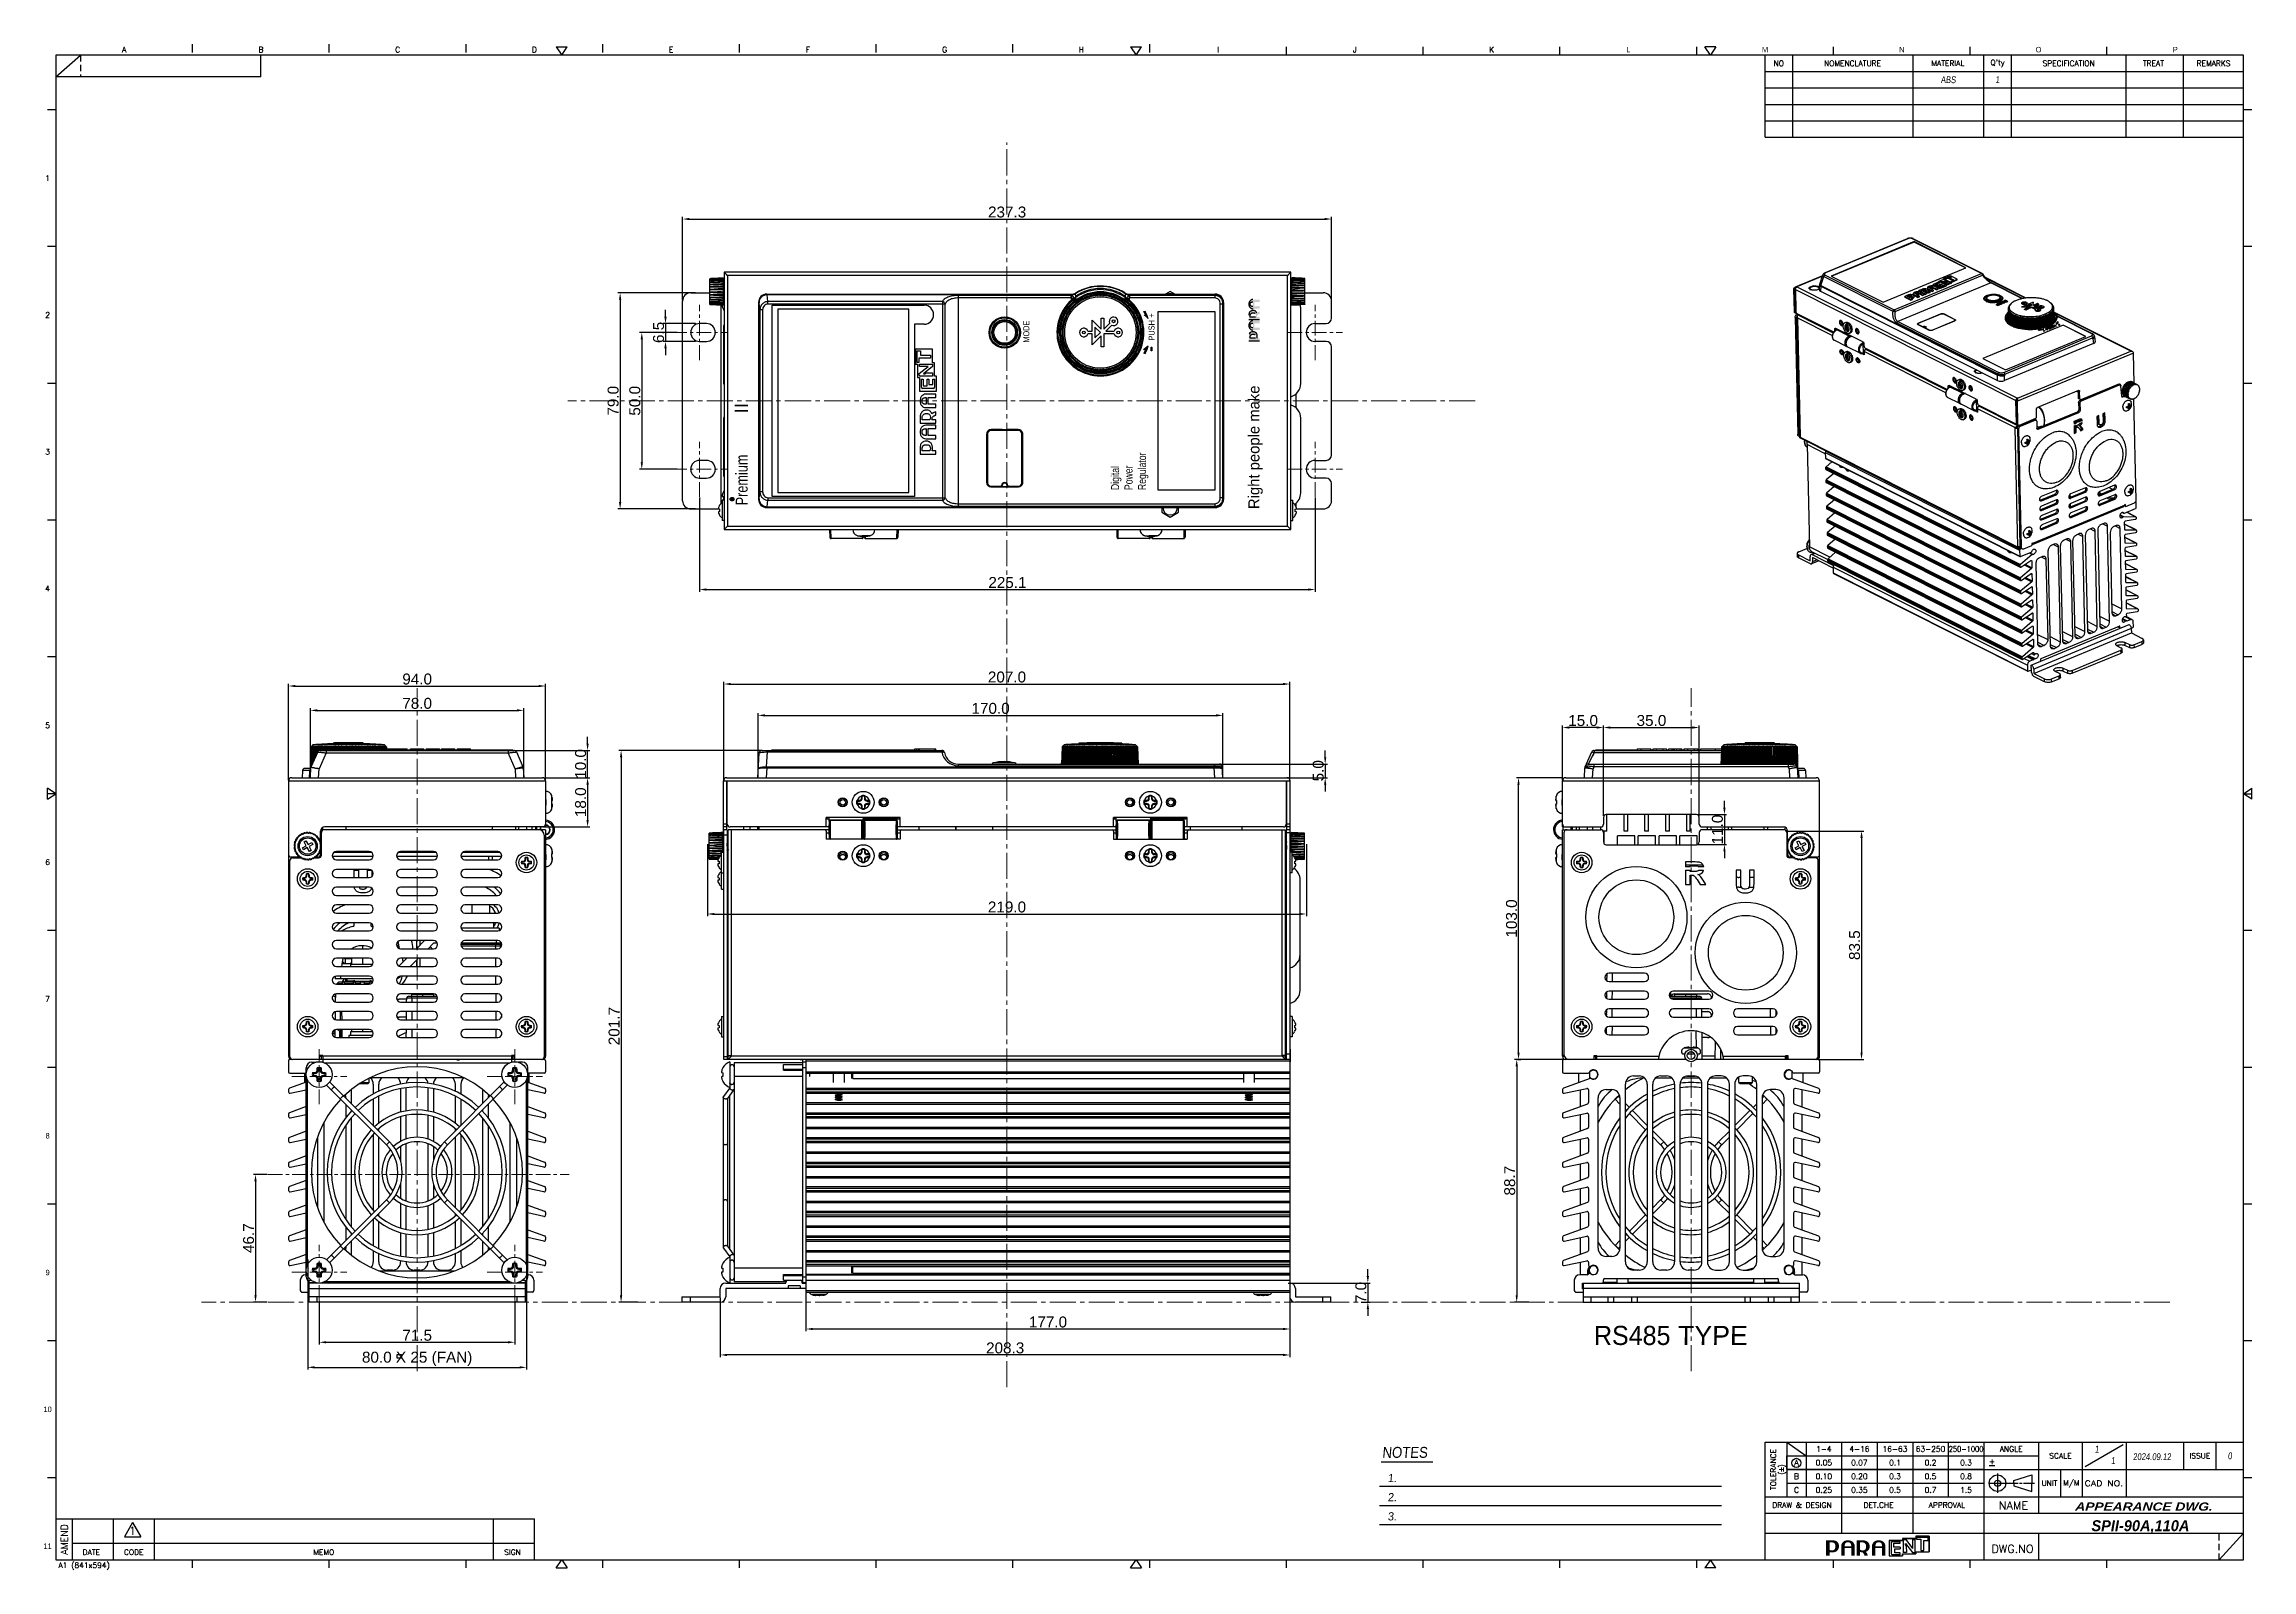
# Model space of a CAD drawing. Header units: millimetres. Extents: x -1493 to -686, y 1310 to 1867.
import ezdxf
from ezdxf.enums import TextEntityAlignment as Align

# ---------------------------------------------------------------- set-up
doc = ezdxf.new("R2010")
doc.units = ezdxf.units.MM
doc.header["$PDMODE"] = 3
doc.header["$PDSIZE"] = 1.5
for name, pattern in [('CENTER', [17.8, 10.75, -2.35, 2.35, -2.35]), ('CENTER2', [28.575, 19.05, -3.175, 3.175, -3.175]), ('HIDDEN', [3.525, 2.35, -1.175])]:
    doc.linetypes.add(name, pattern=pattern)
doc.layers.get('0').update_dxf_attribs({"linetype": 'CONTINUOUS'})
doc.layers.get('Defpoints').update_dxf_attribs({"linetype": 'CONTINUOUS'})
for name, color, linetype in [('1', 252, 'HIDDEN'), ('CV', 6, 'CONTINUOUS'), ('Dim', 1, 'CONTINUOUS')]:
    doc.layers.add(name, color=color, linetype=linetype)
doc.layers.add('3', color=112, linetype='CENTER', lineweight=15)
doc.styles.add('a', font='GOTHIC.TTF')
doc.styles.add('DIGIT', font='MAGNETOB.TTF', dxfattribs={"width": 0.8})
doc.styles.add('II', font='', dxfattribs={"width": 1.2})
doc.styles.add('MODE', font='arialbd.ttf', dxfattribs={"width": 0.8})
doc.styles.add('N', font='arialbi.ttf', dxfattribs={"width": 0.8, "oblique": 5})
doc.styles.add('OMI-1', font='arial.ttf', dxfattribs={"oblique": 1})
doc.styles.add('RIGHT', font='MAGNETOB.TTF', dxfattribs={"height": 1.8234})
doc.styles.add('SIM', font='simplex')
doc.styles.get("Standard").update_dxf_attribs({"font": '', "width": 0.8, "height": 2})
doc.styles.get('II').set_extended_font_data('MS Gothic', bold=True)
doc.styles.get('Standard').set_extended_font_data('Gulim')
doc.dimstyles.new('1', dxfattribs={"dimtxt": 4, "dimasz": 2.5, "dimexe": 0.8, "dimexo": 0.3, "dimgap": 0.5, "dimtad": 1, "dimtoh": 1, "dimdec": 1, "dimzin": 0, "dimdsep": 46, "dimtxsty": 'OMI-1', "dimcen": 0, "dimclrd": 256, "dimclre": 256, "dimclrt": 256, "dimadec": 0, "dimazin": 0, "dimtfac": 0.8, "dimtdec": 1, "dimtix": 1, "dimtmove": 0, "dimatfit": 3, "dimfxl": 1, "dimtolj": 1, "dimtzin": 0, "dimarcsym": 0})

# ---------------------------------------------------------------- blocks, each defined once
blk = doc.blocks.new('*D23')
at = {"layer": 'Defpoints', "color": 0, "transparency": 16777216}
for p in [(-1261.57, 1761.99), (-1274.76, 1711.99), (-1261.57, 1711.99)]:
    blk.add_point(p, dxfattribs=at)
at = {"layer": 'Dim', "lineweight": -2, "transparency": 16777216}
for p, q in [((-1261.87, 1761.99), (-1275.56, 1761.99)), ((-1274.76, 1759.49), (-1274.76, 1714.49)), ((-1261.87, 1711.99), (-1275.56, 1711.99))]:
    blk.add_line(p, q, dxfattribs=at)
at = {"layer": 'Dim', "transparency": 16777216}
for points in [[(-1274.34, 1759.49), (-1275.17, 1759.49), (-1274.76, 1761.99)], [(-1275.17, 1714.49), (-1274.34, 1714.49), (-1274.76, 1711.99)]]:
    blk.add_solid(points, dxfattribs=at)
at = {"layer": 'Dim', "transparency": 16777216, "insert": (-1277.3, 1736.99), "char_height": 4, "attachment_point": 5, "rotation": 90, "style": 'OMI-1'}
blk.add_mtext('\\A1;50.0', dxfattribs=at)
blk = doc.blocks.new('*D24')
at = {"layer": 'Defpoints', "color": 0, "transparency": 16777216}
for p in [(-1254.76, 1776.49), (-1282.68, 1697.49), (-1254.76, 1697.49)]:
    blk.add_point(p, dxfattribs=at)
at = {"layer": 'Dim', "lineweight": -2, "transparency": 16777216}
for p, q in [((-1255.06, 1776.49), (-1283.48, 1776.49)), ((-1282.68, 1773.99), (-1282.68, 1699.99)), ((-1255.06, 1697.49), (-1283.48, 1697.49))]:
    blk.add_line(p, q, dxfattribs=at)
at = {"layer": 'Dim', "transparency": 16777216}
for points in [[(-1282.26, 1773.99), (-1283.1, 1773.99), (-1282.68, 1776.49)], [(-1283.1, 1699.99), (-1282.26, 1699.99), (-1282.68, 1697.49)]]:
    blk.add_solid(points, dxfattribs=at)
at = {"layer": 'Dim', "transparency": 16777216, "insert": (-1285.22, 1736.99), "char_height": 4, "attachment_point": 5, "rotation": 90, "style": 'OMI-1'}
blk.add_mtext('\\A1;79.0', dxfattribs=at)
blk = doc.blocks.new('*D25')
at = {"layer": 'Defpoints', "color": 0, "transparency": 16777216}
for p in [(-1022.56, 1803.45), (-1259.86, 1773.49), (-1022.56, 1773.49)]:
    blk.add_point(p, dxfattribs=at)
at = {"layer": 'Dim', "lineweight": -2, "transparency": 16777216}
for p, q in [((-1259.86, 1773.79), (-1259.86, 1804.25)), ((-1257.36, 1803.45), (-1025.06, 1803.45)), ((-1022.56, 1773.79), (-1022.56, 1804.25))]:
    blk.add_line(p, q, dxfattribs=at)
at = {"layer": 'Dim', "transparency": 16777216}
for points in [[(-1257.36, 1803.87), (-1257.36, 1803.04), (-1259.86, 1803.45)], [(-1025.06, 1803.04), (-1025.06, 1803.87), (-1022.56, 1803.45)]]:
    blk.add_solid(points, dxfattribs=at)
at = {"layer": 'Dim', "transparency": 16777216, "insert": (-1141.21, 1806), "char_height": 4, "attachment_point": 5, "style": 'OMI-1'}
blk.add_mtext('\\A1;237.3', dxfattribs=at)
blk = doc.blocks.new('*D26')
at = {"layer": 'Defpoints', "color": 0, "transparency": 16777216}
for p in [(-1253.61, 1701.93), (-1028.56, 1701.93), (-1028.56, 1668.03)]:
    blk.add_point(p, dxfattribs=at)
at = {"layer": 'Dim', "lineweight": -2, "transparency": 16777216}
for p, q in [((-1253.61, 1701.63), (-1253.61, 1667.23)), ((-1028.56, 1701.63), (-1028.56, 1667.23)), ((-1251.11, 1668.03), (-1031.06, 1668.03))]:
    blk.add_line(p, q, dxfattribs=at)
at = {"layer": 'Dim', "transparency": 16777216}
for points in [[(-1251.11, 1668.45), (-1251.11, 1667.62), (-1253.61, 1668.03)], [(-1031.06, 1667.62), (-1031.06, 1668.45), (-1028.56, 1668.03)]]:
    blk.add_solid(points, dxfattribs=at)
at = {"layer": 'Dim', "transparency": 16777216, "insert": (-1141.09, 1670.58), "char_height": 4, "attachment_point": 5, "style": 'OMI-1'}
blk.add_mtext('\\A1;225.1', dxfattribs=at)
blk = doc.blocks.new('*D27')
at = {"layer": 'Defpoints', "color": 0, "transparency": 16777216}
for p in [(-1062.25, 1622.03), (-1232.26, 1599.25), (-1062.25, 1599.25)]:
    blk.add_point(p, dxfattribs=at)
at = {"layer": 'Dim', "lineweight": -2, "transparency": 16777216}
for p, q in [((-1232.26, 1599.55), (-1232.26, 1622.83)), ((-1062.25, 1599.55), (-1062.25, 1622.83)), ((-1229.76, 1622.03), (-1064.75, 1622.03))]:
    blk.add_line(p, q, dxfattribs=at)
at = {"layer": 'Dim', "transparency": 16777216}
for points in [[(-1229.76, 1622.45), (-1229.76, 1621.61), (-1232.26, 1622.03)], [(-1064.75, 1621.61), (-1064.75, 1622.45), (-1062.25, 1622.03)]]:
    blk.add_solid(points, dxfattribs=at)
at = {"layer": 'Dim', "transparency": 16777216, "insert": (-1147.25, 1624.57), "char_height": 4, "attachment_point": 5, "style": 'OMI-1'}
blk.add_mtext('\\A1;170.0', dxfattribs=at)
blk = doc.blocks.new('*D28')
at = {"layer": 'Defpoints', "color": 0, "transparency": 16777216}
for p in [(-1037.76, 1633.49), (-1244.76, 1598.05), (-1037.76, 1598.05)]:
    blk.add_point(p, dxfattribs=at)
at = {"layer": 'Dim', "lineweight": -2, "transparency": 16777216}
for p, q in [((-1244.76, 1598.35), (-1244.76, 1634.29)), ((-1242.26, 1633.49), (-1040.26, 1633.49)), ((-1037.76, 1598.35), (-1037.76, 1634.29))]:
    blk.add_line(p, q, dxfattribs=at)
at = {"layer": 'Dim', "transparency": 16777216}
for points in [[(-1242.26, 1633.91), (-1242.26, 1633.08), (-1244.76, 1633.49)], [(-1040.26, 1633.08), (-1040.26, 1633.91), (-1037.76, 1633.49)]]:
    blk.add_solid(points, dxfattribs=at)
at = {"layer": 'Dim', "transparency": 16777216, "insert": (-1141.26, 1636.04), "char_height": 4, "attachment_point": 5, "style": 'OMI-1'}
blk.add_mtext('\\A1;207.0', dxfattribs=at)
blk = doc.blocks.new('*D29')
at = {"layer": 'Defpoints', "color": 0, "transparency": 16777216}
for p in [(-1250.76, 1575.25), (-1031.76, 1575.26), (-1031.76, 1549.43)]:
    blk.add_point(p, dxfattribs=at)
at = {"layer": 'Dim', "lineweight": -2, "transparency": 16777216}
for p, q in [((-1250.76, 1574.95), (-1250.76, 1548.63)), ((-1031.76, 1574.96), (-1031.76, 1548.63)), ((-1248.26, 1549.43), (-1034.26, 1549.43))]:
    blk.add_line(p, q, dxfattribs=at)
at = {"layer": 'Dim', "transparency": 16777216}
for points in [[(-1248.26, 1549.84), (-1248.26, 1549.01), (-1250.76, 1549.43)], [(-1034.26, 1549.01), (-1034.26, 1549.84), (-1031.76, 1549.43)]]:
    blk.add_solid(points, dxfattribs=at)
at = {"layer": 'Dim', "transparency": 16777216, "insert": (-1141.26, 1551.97), "char_height": 4, "attachment_point": 5, "style": 'OMI-1'}
blk.add_mtext('\\A1;219.0', dxfattribs=at)
blk = doc.blocks.new('*D30')
at = {"layer": 'Defpoints', "color": 0, "transparency": 16777216}
for p in [(-1246.06, 1409.55), (-1037.78, 1411.25), (-1246.06, 1388.25)]:
    blk.add_point(p, dxfattribs=at)
at = {"layer": 'Dim', "lineweight": -2, "transparency": 16777216}
for p, q in [((-1246.06, 1409.25), (-1246.06, 1387.45)), ((-1037.78, 1410.95), (-1037.78, 1387.45)), ((-1040.28, 1388.25), (-1243.56, 1388.25))]:
    blk.add_line(p, q, dxfattribs=at)
at = {"layer": 'Dim', "transparency": 16777216}
for points in [[(-1243.56, 1388.67), (-1243.56, 1387.83), (-1246.06, 1388.25)], [(-1040.28, 1387.83), (-1040.28, 1388.67), (-1037.78, 1388.25)]]:
    blk.add_solid(points, dxfattribs=at)
at = {"layer": 'Dim', "transparency": 16777216, "insert": (-1141.92, 1390.8), "char_height": 4, "attachment_point": 5, "style": 'OMI-1'}
blk.add_mtext('\\A1;208.3', dxfattribs=at)
blk = doc.blocks.new('*D31')
at = {"layer": 'Defpoints', "color": 0, "transparency": 16777216}
for p in [(-1317.93, 1623.86), (-1395.93, 1599.25), (-1317.93, 1599.25)]:
    blk.add_point(p, dxfattribs=at)
at = {"layer": 'Dim', "lineweight": -2, "transparency": 16777216}
for p, q in [((-1395.93, 1599.55), (-1395.93, 1624.66)), ((-1393.43, 1623.86), (-1320.43, 1623.86)), ((-1317.93, 1599.55), (-1317.93, 1624.66))]:
    blk.add_line(p, q, dxfattribs=at)
at = {"layer": 'Dim', "transparency": 16777216}
for points in [[(-1393.43, 1624.28), (-1393.43, 1623.44), (-1395.93, 1623.86)], [(-1320.43, 1623.44), (-1320.43, 1624.28), (-1317.93, 1623.86)]]:
    blk.add_solid(points, dxfattribs=at)
at = {"layer": 'Dim', "transparency": 16777216, "insert": (-1356.93, 1626.4), "char_height": 4, "attachment_point": 5, "style": 'OMI-1'}
blk.add_mtext('\\A1;78.0', dxfattribs=at)
blk = doc.blocks.new('*D32')
at = {"layer": 'Defpoints', "color": 0, "transparency": 16777216}
for p in [(-1309.93, 1632.76), (-1403.93, 1598.05), (-1309.93, 1598.05)]:
    blk.add_point(p, dxfattribs=at)
at = {"layer": 'Dim', "lineweight": -2, "transparency": 16777216}
for p, q in [((-1403.93, 1598.35), (-1403.93, 1633.56)), ((-1401.43, 1632.76), (-1312.43, 1632.76)), ((-1309.93, 1598.35), (-1309.93, 1633.56))]:
    blk.add_line(p, q, dxfattribs=at)
at = {"layer": 'Dim', "transparency": 16777216}
for points in [[(-1401.43, 1633.18), (-1401.43, 1632.34), (-1403.93, 1632.76)], [(-1312.43, 1632.34), (-1312.43, 1633.18), (-1309.93, 1632.76)]]:
    blk.add_solid(points, dxfattribs=at)
at = {"layer": 'Dim', "transparency": 16777216, "insert": (-1356.93, 1635.3), "char_height": 4, "attachment_point": 5, "style": 'OMI-1'}
blk.add_mtext('\\A1;94.0', dxfattribs=at)
blk = doc.blocks.new('*D33')
at = {"layer": 'Defpoints', "color": 0, "transparency": 16777216}
for p in [(-1392.68, 1408.44), (-1321.18, 1408.44), (-1321.18, 1392.89)]:
    blk.add_point(p, dxfattribs=at)
at = {"layer": 'Dim', "lineweight": -2, "transparency": 16777216}
for p, q in [((-1392.68, 1408.14), (-1392.68, 1392.09)), ((-1321.18, 1408.14), (-1321.18, 1392.09)), ((-1390.18, 1392.89), (-1323.68, 1392.89))]:
    blk.add_line(p, q, dxfattribs=at)
at = {"layer": 'Dim', "transparency": 16777216}
for points in [[(-1390.18, 1393.31), (-1390.18, 1392.47), (-1392.68, 1392.89)], [(-1323.68, 1392.47), (-1323.68, 1393.31), (-1321.18, 1392.89)]]:
    blk.add_solid(points, dxfattribs=at)
at = {"layer": 'Dim', "transparency": 16777216, "insert": (-1356.93, 1395.43), "char_height": 4, "attachment_point": 5, "style": 'OMI-1'}
blk.add_mtext('\\A1;71.5', dxfattribs=at)
blk = doc.blocks.new('*D34')
at = {"layer": 'Defpoints', "color": 0, "transparency": 16777216}
for p in [(-1396.93, 1423.45), (-1316.93, 1422.24), (-1316.93, 1383.72)]:
    blk.add_point(p, dxfattribs=at)
at = {"layer": 'Dim', "lineweight": -2, "transparency": 16777216}
for p, q in [((-1396.93, 1423.15), (-1396.93, 1382.92)), ((-1316.93, 1421.94), (-1316.93, 1382.92)), ((-1394.43, 1383.72), (-1319.43, 1383.72))]:
    blk.add_line(p, q, dxfattribs=at)
at = {"layer": 'Dim', "transparency": 16777216}
for points in [[(-1394.43, 1384.14), (-1394.43, 1383.31), (-1396.93, 1383.72)], [(-1319.43, 1383.31), (-1319.43, 1384.14), (-1316.93, 1383.72)]]:
    blk.add_solid(points, dxfattribs=at)
at = {"layer": 'Dim', "transparency": 16777216, "insert": (-1356.93, 1386.84), "char_height": 4, "attachment_point": 5, "style": 'OMI-1'}
blk.add_mtext('\\A1;\\A1;80.0 X 25 (FAN)', dxfattribs=at)
blk = doc.blocks.new('*D35')
at = {"layer": 'Defpoints', "color": 0, "transparency": 16777216}
for p in [(-1411.45, 1454.25), (-1416, 1407.55), (-1411.45, 1407.55)]:
    blk.add_point(p, dxfattribs=at)
at = {"layer": 'Dim', "lineweight": -2, "transparency": 16777216}
for p, q in [((-1411.75, 1454.25), (-1416.8, 1454.25)), ((-1416, 1451.75), (-1416, 1410.05)), ((-1411.75, 1407.55), (-1416.8, 1407.55))]:
    blk.add_line(p, q, dxfattribs=at)
at = {"layer": 'Dim', "transparency": 16777216}
for points in [[(-1415.59, 1451.75), (-1416.42, 1451.75), (-1416, 1454.25)], [(-1416.42, 1410.05), (-1415.59, 1410.05), (-1416, 1407.55)]]:
    blk.add_solid(points, dxfattribs=at)
at = {"layer": 'Dim', "transparency": 16777216, "insert": (-1418.54, 1430.9), "char_height": 4, "attachment_point": 5, "rotation": 90, "style": 'OMI-1'}
blk.add_mtext('\\A1;46.7', dxfattribs=at)
blk = doc.blocks.new('*D36')
at = {"layer": 'Defpoints', "color": 0, "transparency": 16777216}
for p in [(-1230.79, 1609.25), (-1282.33, 1407.55), (-1275.85, 1407.55)]:
    blk.add_point(p, dxfattribs=at)
at = {"layer": 'Dim', "lineweight": -2, "transparency": 16777216}
for p, q in [((-1231.09, 1609.25), (-1283.13, 1609.25)), ((-1282.33, 1606.75), (-1282.33, 1410.05)), ((-1276.15, 1407.55), (-1283.13, 1407.55))]:
    blk.add_line(p, q, dxfattribs=at)
at = {"layer": 'Dim', "transparency": 16777216}
for points in [[(-1281.91, 1606.75), (-1282.74, 1606.75), (-1282.33, 1609.25)], [(-1282.74, 1410.05), (-1281.91, 1410.05), (-1282.33, 1407.55)]]:
    blk.add_solid(points, dxfattribs=at)
at = {"layer": 'Dim', "transparency": 16777216, "insert": (-1284.87, 1508.4), "char_height": 4, "attachment_point": 5, "rotation": 90, "style": 'OMI-1'}
blk.add_mtext('\\A1;201.7', dxfattribs=at)
blk = doc.blocks.new('*D37')
at = {"layer": 'Defpoints', "color": 0, "transparency": 16777216}
for p in [(-937.1, 1496.27), (-954.84, 1407.55), (-950.09, 1407.55)]:
    blk.add_point(p, dxfattribs=at)
at = {"layer": 'Dim', "lineweight": -2, "transparency": 16777216}
for p, q in [((-937.4, 1496.27), (-955.64, 1496.27)), ((-954.84, 1493.77), (-954.84, 1410.05)), ((-950.39, 1407.55), (-955.64, 1407.55))]:
    blk.add_line(p, q, dxfattribs=at)
at = {"layer": 'Dim', "transparency": 16777216}
for points in [[(-954.42, 1493.77), (-955.25, 1493.77), (-954.84, 1496.27)], [(-955.25, 1410.05), (-954.42, 1410.05), (-954.84, 1407.55)]]:
    blk.add_solid(points, dxfattribs=at)
at = {"layer": 'Dim', "transparency": 16777216, "insert": (-957.38, 1451.91), "char_height": 4, "attachment_point": 5, "rotation": 90, "style": 'OMI-1'}
blk.add_mtext('\\A1;88.7', dxfattribs=at)
blk = doc.blocks.new('*D38')
at = {"layer": 'Defpoints', "color": 0, "transparency": 16777216}
for p in [(-954.17, 1599.25), (-937.99, 1599.25), (-954.84, 1496.27)]:
    blk.add_point(p, dxfattribs=at)
at = {"layer": 'Dim', "lineweight": -2, "transparency": 16777216}
for p, q in [((-938.29, 1599.25), (-954.97, 1599.25)), ((-954.17, 1498.77), (-954.17, 1596.75)), ((-954.54, 1496.27), (-953.37, 1496.27))]:
    blk.add_line(p, q, dxfattribs=at)
at = {"layer": 'Dim', "transparency": 16777216}
for points in [[(-953.76, 1596.75), (-954.59, 1596.75), (-954.17, 1599.25)], [(-954.59, 1498.77), (-953.76, 1498.77), (-954.17, 1496.27)]]:
    blk.add_solid(points, dxfattribs=at)
at = {"layer": 'Dim', "transparency": 16777216, "insert": (-956.72, 1547.76), "char_height": 4, "attachment_point": 5, "rotation": 90, "style": 'OMI-1'}
blk.add_mtext('\\A1;103.0', dxfattribs=at)
blk = doc.blocks.new('*D39')
at = {"layer": 'Defpoints', "color": 0, "transparency": 16777216}
for p in [(-1310.03, 1599.25), (-1311.03, 1581.25), (-1294.58, 1581.25)]:
    blk.add_point(p, dxfattribs=at)
at = {"layer": 'Dim', "lineweight": -2, "transparency": 16777216}
for p, q in [((-1309.73, 1599.25), (-1293.78, 1599.25)), ((-1294.58, 1596.75), (-1294.58, 1583.75)), ((-1310.73, 1581.25), (-1293.78, 1581.25))]:
    blk.add_line(p, q, dxfattribs=at)
at = {"layer": 'Dim', "transparency": 16777216}
for points in [[(-1294.16, 1596.75), (-1295, 1596.75), (-1294.58, 1599.25)], [(-1295, 1583.75), (-1294.16, 1583.75), (-1294.58, 1581.25)]]:
    blk.add_solid(points, dxfattribs=at)
at = {"layer": 'Dim', "transparency": 16777216, "insert": (-1297.12, 1590.25), "char_height": 4, "attachment_point": 5, "rotation": 90, "style": 'OMI-1'}
blk.add_mtext('\\A1;18.0', dxfattribs=at)
blk = doc.blocks.new('*D40')
at = {"layer": 'Defpoints', "color": 0, "transparency": 16777216}
for p in [(-1321.54, 1609.25), (-1294.58, 1609.25), (-1294.58, 1599.25)]:
    blk.add_point(p, dxfattribs=at)
at = {"layer": 'Dim', "lineweight": -2, "transparency": 16777216}
for p, q in [((-1321.24, 1609.25), (-1293.78, 1609.25)), ((-1294.58, 1611.75), (-1294.58, 1614.25)), ((-1294.58, 1599.25), (-1294.58, 1609.25)), ((-1294.88, 1599.25), (-1295.38, 1599.25)), ((-1294.58, 1596.75), (-1294.58, 1594.25))]:
    blk.add_line(p, q, dxfattribs=at)
at = {"layer": 'Dim', "transparency": 16777216}
for points in [[(-1295, 1611.75), (-1294.16, 1611.75), (-1294.58, 1609.25)], [(-1294.16, 1596.75), (-1295, 1596.75), (-1294.58, 1599.25)]]:
    blk.add_solid(points, dxfattribs=at)
at = {"layer": 'Dim', "transparency": 16777216, "insert": (-1297.12, 1604.25), "char_height": 4, "attachment_point": 5, "rotation": 90, "style": 'OMI-1'}
blk.add_mtext('\\A1;10.0', dxfattribs=at)
blk = doc.blocks.new('*D41')
at = {"layer": 'Defpoints', "color": 0, "transparency": 16777216}
for p in [(-856.11, 1579.75), (-844.62, 1496.25), (-828.75, 1496.25)]:
    blk.add_point(p, dxfattribs=at)
at = {"layer": 'Dim', "lineweight": -2, "transparency": 16777216}
for p, q in [((-855.81, 1579.75), (-827.95, 1579.75)), ((-828.75, 1577.25), (-828.75, 1498.75)), ((-844.32, 1496.25), (-827.95, 1496.25))]:
    blk.add_line(p, q, dxfattribs=at)
at = {"layer": 'Dim', "transparency": 16777216}
for points in [[(-828.33, 1577.25), (-829.16, 1577.25), (-828.75, 1579.75)], [(-829.16, 1498.75), (-828.33, 1498.75), (-828.75, 1496.25)]]:
    blk.add_solid(points, dxfattribs=at)
at = {"layer": 'Dim', "transparency": 16777216, "insert": (-831.29, 1538), "char_height": 4, "attachment_point": 5, "rotation": 90, "style": 'OMI-1'}
blk.add_mtext('\\A1;83.5', dxfattribs=at)
blk = doc.blocks.new('*D42')
at = {"layer": 'Defpoints', "color": 0, "transparency": 16777216}
for p in [(-1064.12, 1604.25), (-1039.16, 1599.25), (-1024.87, 1599.25)]:
    blk.add_point(p, dxfattribs=at)
at = {"layer": 'Dim', "lineweight": -2, "transparency": 16777216}
for p, q in [((-1024.87, 1606.75), (-1024.87, 1609.25)), ((-1063.82, 1604.25), (-1024.07, 1604.25)), ((-1038.86, 1599.25), (-1024.07, 1599.25)), ((-1024.87, 1604.25), (-1024.87, 1599.25)), ((-1024.87, 1596.75), (-1024.87, 1594.25))]:
    blk.add_line(p, q, dxfattribs=at)
at = {"layer": 'Dim', "transparency": 16777216}
for points in [[(-1025.28, 1606.75), (-1024.45, 1606.75), (-1024.87, 1604.25)], [(-1024.45, 1596.75), (-1025.28, 1596.75), (-1024.87, 1599.25)]]:
    blk.add_solid(points, dxfattribs=at)
at = {"layer": 'Dim', "transparency": 16777216, "insert": (-1027.41, 1601.75), "char_height": 4, "attachment_point": 5, "rotation": 90, "style": 'OMI-1'}
blk.add_mtext('\\A1;5.0', dxfattribs=at)
blk = doc.blocks.new('*D43')
at = {"layer": 'Defpoints', "color": 0, "transparency": 16777216}
for p in [(-1214.76, 1411.25), (-1037.78, 1411.25), (-1037.78, 1397.74)]:
    blk.add_point(p, dxfattribs=at)
at = {"layer": 'Dim', "lineweight": -2, "transparency": 16777216}
for p, q in [((-1214.76, 1410.95), (-1214.76, 1396.94)), ((-1037.78, 1410.95), (-1037.78, 1396.94)), ((-1212.26, 1397.74), (-1040.28, 1397.74))]:
    blk.add_line(p, q, dxfattribs=at)
at = {"layer": 'Dim', "transparency": 16777216}
for points in [[(-1212.26, 1398.15), (-1212.26, 1397.32), (-1214.76, 1397.74)], [(-1040.28, 1397.32), (-1040.28, 1398.15), (-1037.78, 1397.74)]]:
    blk.add_solid(points, dxfattribs=at)
at = {"layer": 'Dim', "transparency": 16777216, "insert": (-1126.27, 1400.28), "char_height": 4, "attachment_point": 5, "style": 'OMI-1'}
blk.add_mtext('\\A1;177.0', dxfattribs=at)
blk = doc.blocks.new('*D44')
at = {"layer": 'Defpoints', "color": 0, "transparency": 16777216}
for p in [(-1038.76, 1414.55), (-1012.01, 1407.55), (-1009.27, 1407.55)]:
    blk.add_point(p, dxfattribs=at)
at = {"layer": 'Dim', "lineweight": -2, "transparency": 16777216}
for p, q in [((-1038.46, 1414.55), (-1008.47, 1414.55)), ((-1009.27, 1417.05), (-1009.27, 1419.55)), ((-1009.27, 1414.55), (-1009.27, 1407.55)), ((-1011.71, 1407.55), (-1008.47, 1407.55)), ((-1009.27, 1405.05), (-1009.27, 1402.55))]:
    blk.add_line(p, q, dxfattribs=at)
at = {"layer": 'Dim', "transparency": 16777216}
for points in [[(-1009.69, 1417.05), (-1008.85, 1417.05), (-1009.27, 1414.55)], [(-1008.85, 1405.05), (-1009.69, 1405.05), (-1009.27, 1407.55)]]:
    blk.add_solid(points, dxfattribs=at)
at = {"layer": 'Dim', "transparency": 16777216, "insert": (-1011.81, 1411.05), "char_height": 4, "attachment_point": 5, "rotation": 90, "style": 'OMI-1'}
blk.add_mtext('\\A1;7.0', dxfattribs=at)
blk = doc.blocks.new('*D45')
at = {"layer": 'Defpoints', "color": 0, "transparency": 16777216}
for p in [(-1254.81, 1765.24), (-1266.09, 1758.74), (-1254.81, 1758.74)]:
    blk.add_point(p, dxfattribs=at)
at = {"layer": 'Dim', "lineweight": -2, "transparency": 16777216}
for p, q in [((-1266.09, 1767.74), (-1266.09, 1770.24)), ((-1255.11, 1765.24), (-1266.89, 1765.24)), ((-1266.09, 1765.24), (-1266.09, 1758.74)), ((-1255.11, 1758.74), (-1266.89, 1758.74)), ((-1266.09, 1756.24), (-1266.09, 1753.74))]:
    blk.add_line(p, q, dxfattribs=at)
at = {"layer": 'Dim', "transparency": 16777216}
for points in [[(-1266.51, 1767.74), (-1265.67, 1767.74), (-1266.09, 1765.24)], [(-1265.67, 1756.24), (-1266.51, 1756.24), (-1266.09, 1758.74)]]:
    blk.add_solid(points, dxfattribs=at)
at = {"layer": 'Dim', "transparency": 16777216, "insert": (-1268.63, 1761.99), "char_height": 4, "attachment_point": 5, "rotation": 90, "style": 'OMI-1'}
blk.add_mtext('\\A1;6.5', dxfattribs=at)
blk = doc.blocks.new('*D46')
at = {"layer": 'Defpoints', "color": 0, "transparency": 16777216}
for p in [(-889.11, 1585.75), (-888.83, 1574.79), (-878.89, 1574.79)]:
    blk.add_point(p, dxfattribs=at)
at = {"layer": 'Dim', "lineweight": -2, "transparency": 16777216}
for p, q in [((-878.89, 1588.25), (-878.89, 1590.75)), ((-888.81, 1585.75), (-878.09, 1585.75)), ((-878.89, 1585.75), (-878.89, 1574.79)), ((-888.53, 1574.79), (-878.09, 1574.79)), ((-878.89, 1572.29), (-878.89, 1569.79))]:
    blk.add_line(p, q, dxfattribs=at)
at = {"layer": 'Dim', "transparency": 16777216}
for points in [[(-879.3, 1588.25), (-878.47, 1588.25), (-878.89, 1585.75)], [(-878.47, 1572.29), (-879.3, 1572.29), (-878.89, 1574.79)]]:
    blk.add_solid(points, dxfattribs=at)
at = {"layer": 'Dim', "transparency": 16777216, "insert": (-881.43, 1580.27), "char_height": 4, "attachment_point": 5, "rotation": 90, "style": 'OMI-1'}
blk.add_mtext('\\A1;11.0', dxfattribs=at)
blk = doc.blocks.new('*D47')
at = {"layer": 'Defpoints', "color": 0, "transparency": 16777216}
for p in [(-938.09, 1617.59), (-938.09, 1598.05), (-923.09, 1584.97)]:
    blk.add_point(p, dxfattribs=at)
at = {"layer": 'Dim', "lineweight": -2, "transparency": 16777216}
for p, q in [((-938.09, 1598.35), (-938.09, 1618.39)), ((-925.59, 1617.59), (-935.59, 1617.59)), ((-923.09, 1585.27), (-923.09, 1618.39))]:
    blk.add_line(p, q, dxfattribs=at)
at = {"layer": 'Dim', "transparency": 16777216}
for points in [[(-935.59, 1618.01), (-935.59, 1617.17), (-938.09, 1617.59)], [(-925.59, 1617.17), (-925.59, 1618.01), (-923.09, 1617.59)]]:
    blk.add_solid(points, dxfattribs=at)
at = {"layer": 'Dim', "transparency": 16777216, "insert": (-930.59, 1620.13), "char_height": 4, "attachment_point": 5, "style": 'OMI-1'}
blk.add_mtext('\\A1;15.0', dxfattribs=at)
blk = doc.blocks.new('*D48')
at = {"layer": 'Defpoints', "color": 0, "transparency": 16777216}
for p in [(-923.09, 1617.59), (-888.11, 1617.59), (-888.11, 1584.75)]:
    blk.add_point(p, dxfattribs=at)
at = {"layer": 'Dim', "lineweight": -2, "transparency": 16777216}
for p, q in [((-923.09, 1617.89), (-923.09, 1618.39)), ((-920.59, 1617.59), (-890.61, 1617.59)), ((-888.11, 1585.05), (-888.11, 1618.39))]:
    blk.add_line(p, q, dxfattribs=at)
at = {"layer": 'Dim', "transparency": 16777216}
for points in [[(-920.59, 1618.01), (-920.59, 1617.17), (-923.09, 1617.59)], [(-890.61, 1617.17), (-890.61, 1618.01), (-888.11, 1617.59)]]:
    blk.add_solid(points, dxfattribs=at)
at = {"layer": 'Dim', "transparency": 16777216, "insert": (-905.6, 1620.14), "char_height": 4, "attachment_point": 5, "style": 'OMI-1'}
blk.add_mtext('\\A1;35.0', dxfattribs=at)

msp = doc.modelspace()

# ---------------------------------------------------------------- hatches: boundary and pattern name
h = msp.add_hatch(color=256)
h.dxf.hatch_style = 1
h.paths.add_polyline_path([(-1090.71, 1769.79), (-1091.48, 1769.79, -0.016662), (-1090.87, 1768.39), (-1091.33, 1768.39), (-1089.64, 1766.99, 0.031781)])
h = msp.add_hatch(color=256)
h.dxf.hatch_style = 1
edge = h.paths.add_edge_path()
edge.add_line((-1052.77, 1760.53), (-1052.77, 1758.96))
edge.add_line((-1052.77, 1758.96), (-1048.86, 1758.96))
edge.add_line((-1048.86, 1758.96), (-1048.86, 1759.87))
edge.add_line((-1048.86, 1759.87), (-1049.81, 1759.87))
edge.add_spline(control_points=[(-1049.81, 1759.87), (-1049.78, 1759.97), (-1049.71, 1760.17), (-1049.7, 1760.49), (-1049.71, 1760.81), (-1049.78, 1761.22), (-1049.95, 1761.62), (-1050.24, 1761.93), (-1050.51, 1762.1), (-1050.8, 1762.22), (-1051.22, 1762.3), (-1051.76, 1762.25), (-1052.24, 1762.01), (-1052.53, 1761.69), (-1052.63, 1761.5), (-1052.66, 1761.4)], knot_values=[0, 0, 0, 0, 0.062535, 0.125054, 0.187596, 0.250122, 0.374685, 0.437246, 0.499851, 0.56254, 0.625224, 0.7499, 0.874547, 0.93728, 1, 1, 1, 1], degree=3, periodic=0)
edge.add_line((-1052.66, 1761.4), (-1052.71, 1761.26))
edge.add_spline(control_points=[(-1052.71, 1761.26), (-1052.77, 1761.02), (-1052.77, 1760.77), (-1052.77, 1760.53)], knot_values=[0, 0, 0, 0, 1, 1, 1, 1], degree=3, periodic=0)
edge = h.paths.add_edge_path()
edge.add_line((-1048.86, 1763.71), (-1050.8, 1763.71))
edge.add_line((-1050.8, 1763.71), (-1050.8, 1765.39))
edge.add_line((-1050.8, 1765.39), (-1048.86, 1765.39))
edge.add_line((-1048.86, 1765.39), (-1048.86, 1766.23))
edge.add_line((-1048.86, 1766.23), (-1051.36, 1766.23))
edge.add_spline(control_points=[(-1051.36, 1766.23), (-1051.57, 1766.23), (-1051.98, 1766.13), (-1052.38, 1765.79), (-1052.61, 1765.44), (-1052.75, 1765.05), (-1052.77, 1764.74), (-1052.77, 1764.53)], knot_values=[0, 0, 0, 0, 0.249122, 0.498686, 0.624123, 0.749569, 1, 1, 1, 1], degree=3, periodic=0)
edge.add_spline(control_points=[(-1052.77, 1764.53), (-1052.77, 1764.33), (-1052.75, 1764.02), (-1052.61, 1763.64), (-1052.43, 1763.38), (-1052.21, 1763.17), (-1051.87, 1762.94), (-1051.56, 1762.86), (-1051.36, 1762.86)], knot_values=[0, 0, 0, 0, 0.250068, 0.375353, 0.500628, 0.625908, 0.751187, 1, 1, 1, 1], degree=3, periodic=0)
edge.add_line((-1051.36, 1762.86), (-1048.86, 1762.86))
edge.add_line((-1048.86, 1762.86), (-1048.86, 1763.71))
edge = h.paths.add_edge_path()
edge.add_line((-1048.86, 1767.61), (-1049.84, 1767.61))
edge.add_spline(control_points=[(-1049.84, 1767.61), (-1049.82, 1767.71), (-1049.79, 1767.8), (-1049.77, 1767.89)], knot_values=[0, 0, 0, 0, 1, 1, 1, 1], degree=3, periodic=0)
edge.add_spline(control_points=[(-1049.77, 1767.89), (-1049.76, 1768.01), (-1049.74, 1768.12), (-1049.73, 1768.23)], knot_values=[0, 0, 0, 0, 1, 1, 1, 1], degree=3, periodic=0)
edge.add_spline(control_points=[(-1049.73, 1768.23), (-1049.68, 1768.3), (-1049.55, 1768.42), (-1049.26, 1768.62), (-1049.03, 1768.72), (-1048.86, 1768.78)], knot_values=[0, 0, 0, 0, 0.250155, 0.500143, 1, 1, 1, 1], degree=3, periodic=0)
edge.add_line((-1048.86, 1768.78), (-1048.86, 1769.59))
edge.add_spline(control_points=[(-1048.86, 1769.59), (-1048.95, 1769.57), (-1049.13, 1769.52), (-1049.4, 1769.43), (-1049.64, 1769.28), (-1049.77, 1769.14), (-1049.83, 1769.07)], knot_values=[0, 0, 0, 0, 0.249696, 0.500518, 0.749574, 1, 1, 1, 1], degree=3, periodic=0)
edge.add_spline(control_points=[(-1049.83, 1769.07), (-1049.9, 1769.24), (-1050.03, 1769.48), (-1050.29, 1769.75), (-1050.6, 1769.95), (-1051.05, 1770.08), (-1051.61, 1770.03), (-1052.13, 1769.81), (-1052.52, 1769.4), (-1052.73, 1768.88), (-1052.77, 1768.52), (-1052.77, 1768.33)], knot_values=[0, 0, 0, 0, 0.12507, 0.187732, 0.250413, 0.375201, 0.500167, 0.625127, 0.749834, 0.874853, 1, 1, 1, 1], degree=3, periodic=0)
edge.add_line((-1052.77, 1768.33), (-1052.77, 1766.76))
edge.add_line((-1052.77, 1766.76), (-1048.86, 1766.76))
edge.add_line((-1048.86, 1766.76), (-1048.86, 1767.61))
edge = h.paths.add_edge_path()
edge.add_line((-1048.86, 1774.03), (-1051.36, 1774.03))
edge.add_spline(control_points=[(-1051.36, 1774.03), (-1051.57, 1774.03), (-1051.98, 1773.93), (-1052.38, 1773.59), (-1052.61, 1773.24), (-1052.75, 1772.85), (-1052.77, 1772.54), (-1052.77, 1772.33)], knot_values=[0, 0, 0, 0, 0.249122, 0.498686, 0.624123, 0.749569, 1, 1, 1, 1], degree=3, periodic=0)
edge.add_spline(control_points=[(-1052.77, 1772.33), (-1052.77, 1772.13), (-1052.75, 1771.82), (-1052.61, 1771.44), (-1052.43, 1771.18), (-1052.21, 1770.97), (-1051.87, 1770.74), (-1051.56, 1770.66), (-1051.36, 1770.66)], knot_values=[0, 0, 0, 0, 0.250068, 0.375353, 0.500628, 0.625908, 0.751187, 1, 1, 1, 1], degree=3, periodic=0)
edge.add_line((-1051.36, 1770.66), (-1048.86, 1770.66))
edge.add_line((-1048.86, 1770.66), (-1048.86, 1771.51))
edge.add_line((-1048.86, 1771.51), (-1050.8, 1771.51))
edge.add_line((-1050.8, 1771.51), (-1050.8, 1773.19))
edge.add_line((-1050.8, 1773.19), (-1048.86, 1773.19))
edge.add_line((-1048.86, 1773.19), (-1048.86, 1774.03))
edge = h.paths.add_edge_path(flags=16)
edge.add_line((-1050.39, 1759.87), (-1052.25, 1759.87))
edge.add_line((-1052.25, 1759.87), (-1052.25, 1760.5))
edge.add_spline(control_points=[(-1052.25, 1760.5), (-1052.25, 1760.6), (-1052.23, 1760.8), (-1052.13, 1761.02), (-1052, 1761.17), (-1051.84, 1761.28), (-1051.6, 1761.35), (-1051.31, 1761.37), (-1051.02, 1761.37), (-1050.73, 1761.32), (-1050.56, 1761.23), (-1050.48, 1761.17)], knot_values=[0, 0, 0, 0, 0.125005, 0.249795, 0.312414, 0.37503, 0.499952, 0.625106, 0.750322, 0.875384, 1, 1, 1, 1], degree=3, periodic=0)
edge.add_spline(control_points=[(-1050.48, 1761.17), (-1050.43, 1761.13), (-1050.27, 1760.92), (-1050.21, 1760.66), (-1050.21, 1760.47)], knot_values=[0, 0, 0, 0, 0.252009, 1, 1, 1, 1], degree=3, periodic=0)
edge.add_spline(control_points=[(-1050.21, 1760.47), (-1050.21, 1760.31), (-1050.23, 1760.08), (-1050.35, 1759.91), (-1050.39, 1759.87)], knot_values=[0, 0, 0, 0, 0.748436, 1, 1, 1, 1], degree=3, periodic=0)
edge = h.paths.add_edge_path(flags=16)
edge.add_spline(control_points=[(-1051.3, 1763.71), (-1051.43, 1763.71), (-1051.67, 1763.74), (-1052.17, 1763.88), (-1052.36, 1764.44), (-1052.28, 1764.86), (-1052.16, 1765.09), (-1052.03, 1765.22), (-1051.85, 1765.3), (-1051.61, 1765.36), (-1051.43, 1765.39), (-1051.3, 1765.39)], knot_values=[0, 0, 0, 0, 0.126109, 0.251741, 0.495985, 0.621635, 0.684745, 0.747725, 0.810804, 0.873941, 1, 1, 1, 1], degree=3, periodic=0)
edge.add_line((-1051.3, 1765.39), (-1051.3, 1763.71))
edge = h.paths.add_edge_path(flags=16)
edge.add_line((-1050.4, 1767.61), (-1052.28, 1767.61))
edge.add_line((-1052.28, 1767.61), (-1052.28, 1768.3))
edge.add_spline(control_points=[(-1052.28, 1768.3), (-1052.28, 1768.49), (-1052.13, 1768.78), (-1051.83, 1769.03), (-1051.47, 1769.18), (-1051.07, 1769.18), (-1050.69, 1769.09), (-1050.51, 1769), (-1050.45, 1768.93)], knot_values=[0, 0, 0, 0, 0.247311, 0.373126, 0.49884, 0.7492, 0.875033, 1, 1, 1, 1], degree=3, periodic=0)
edge.add_spline(control_points=[(-1050.45, 1768.93), (-1050.29, 1768.76), (-1050.16, 1768.39), (-1050.23, 1767.93), (-1050.32, 1767.7), (-1050.4, 1767.61)], knot_values=[0, 0, 0, 0, 0.496741, 0.749106, 1, 1, 1, 1], degree=3, periodic=0)
edge = h.paths.add_edge_path(flags=16)
edge.add_spline(control_points=[(-1051.28, 1771.51), (-1051.41, 1771.5), (-1051.66, 1771.53), (-1052.04, 1771.64), (-1052.27, 1771.97), (-1052.32, 1772.28), (-1052.3, 1772.54), (-1052.25, 1772.72), (-1052.16, 1772.89), (-1052.02, 1773.02), (-1051.84, 1773.1), (-1051.6, 1773.17), (-1051.41, 1773.19), (-1051.28, 1773.19)], knot_values=[0, 0, 0, 0, 0.125238, 0.250018, 0.373965, 0.498758, 0.561449, 0.624127, 0.686803, 0.749398, 0.812094, 0.874803, 1, 1, 1, 1], degree=3, periodic=0)
edge.add_line((-1051.28, 1773.19), (-1051.28, 1771.51))
h = msp.add_hatch(color=256)
h.dxf.hatch_style = 1
h.paths.add_polyline_path([(-1090.71, 1754.19, 0.031781), (-1089.64, 1756.99), (-1091.33, 1755.59), (-1090.87, 1755.59, -0.016662), (-1091.48, 1754.19)])
h = msp.add_hatch(color=256)
h.dxf.hatch_style = 1
edge = h.paths.add_edge_path()
edge.add_ellipse((-1241.73, 1701.06), major_axis=(-0.733, 0), ratio=0.885839, start_angle=0, end_angle=360)
h = msp.add_hatch(color=256)
edge = h.paths.add_edge_path()
edge.add_spline(control_points=[(-838.6, 1317.19), (-838.81, 1316.95), (-839.13, 1316.79), (-839.61, 1316.79), (-839.72, 1316.79), (-839.89, 1316.8), (-840.09, 1316.85), (-840.3, 1316.9), (-840.41, 1317), (-840.46, 1317.06), (-840.46, 1317.13), (-840.46, 1319.58), (-840.46, 1319.73), (-840.32, 1319.73), (-839.55, 1319.73), (-839.55, 1319.73), (-839.11, 1319.73), (-838.82, 1319.6), (-838.61, 1319.36), (-838.38, 1319.11), (-838.32, 1318.69), (-838.32, 1318.32), (-838.32, 1317.94), (-838.39, 1317.43), (-838.6, 1317.19)], knot_values=[0, 0, 0, 0, 1, 1, 1, 2, 2, 2, 3, 3, 3, 4, 4, 4, 5, 5, 5, 6, 6, 6, 7, 7, 7, 8, 8, 8, 8], degree=3, periodic=0)
edge = h.paths.add_edge_path(flags=16)
edge.add_spline(control_points=[(-839.51, 1320.49), (-839.51, 1320.49), (-841.59, 1320.49), (-841.59, 1320.49), (-841.59, 1320.49), (-841.79, 1320.49), (-841.79, 1320.49), (-841.79, 1320.49), (-841.79, 1314.84), (-841.79, 1314.84), (-841.79, 1314.84), (-840.46, 1314.84), (-840.46, 1314.84), (-840.46, 1314.84), (-840.46, 1316.02), (-840.46, 1316.2), (-840.33, 1316.16), (-840.16, 1316.07), (-839.56, 1316.05), (-838.92, 1316.03), (-837.99, 1316.24), (-837.59, 1316.73), (-837.19, 1317.22), (-836.99, 1317.75), (-836.99, 1318.31), (-836.99, 1318.97), (-837.22, 1319.53), (-837.66, 1319.98), (-838.11, 1320.42), (-838.73, 1320.49), (-839.51, 1320.49)], knot_values=[0, 0, 0, 0, 1, 1, 1, 2, 2, 2, 3, 3, 3, 4, 4, 4, 5, 5, 5, 6, 6, 6, 7, 7, 7, 8, 8, 8, 9, 9, 9, 10, 10, 10, 10], degree=3, periodic=0)
h = msp.add_hatch(color=256)
edge = h.paths.add_edge_path()
edge.add_spline(control_points=[(-832.52, 1318.35), (-832.66, 1318.35), (-834.92, 1318.35), (-834.93, 1318.35), (-834.93, 1318.35), (-834.93, 1318.37), (-834.93, 1318.37), (-834.93, 1318.68), (-834.84, 1319.22), (-834.65, 1319.43), (-834.48, 1319.63), (-834.15, 1319.81), (-833.74, 1319.81), (-833.33, 1319.81), (-833.04, 1319.68), (-832.83, 1319.47), (-832.63, 1319.27), (-832.52, 1318.68), (-832.52, 1318.37), (-832.52, 1318.37), (-832.52, 1318.36), (-832.52, 1318.35)], knot_values=[0, 0, 0, 0, 1, 1, 1, 2, 2, 2, 3, 3, 3, 4, 4, 4, 5, 5, 5, 6, 6, 6, 7, 7, 7, 7], degree=3, periodic=0)
edge = h.paths.add_edge_path(flags=16)
edge.add_spline(control_points=[(-833.74, 1320.49), (-834.64, 1320.49), (-835.21, 1320.26), (-835.59, 1319.8), (-835.97, 1319.36), (-836.16, 1318.98), (-836.16, 1318.45), (-836.16, 1318.45), (-836.16, 1314.84), (-836.16, 1314.84), (-836.16, 1314.84), (-834.93, 1314.84), (-834.93, 1314.84), (-834.93, 1314.84), (-834.93, 1316.53), (-834.93, 1317.63), (-834.92, 1317.63), (-832.66, 1317.63), (-832.52, 1317.63), (-832.52, 1317.48), (-832.52, 1314.84), (-832.52, 1314.84), (-832.52, 1314.84), (-831.28, 1314.84), (-831.28, 1314.84), (-831.28, 1314.84), (-831.28, 1318.45), (-831.28, 1318.45), (-831.28, 1318.98), (-831.47, 1319.36), (-831.85, 1319.8), (-832.23, 1320.26), (-832.84, 1320.49), (-833.74, 1320.49)], knot_values=[0, 0, 0, 0, 1, 1, 1, 2, 2, 2, 3, 3, 3, 4, 4, 4, 5, 5, 5, 6, 6, 6, 7, 7, 7, 8, 8, 8, 9, 9, 9, 10, 10, 10, 11, 11, 11, 11], degree=3, periodic=0)
h = msp.add_hatch(color=256)
edge = h.paths.add_edge_path()
edge.add_spline(control_points=[(-827.41, 1317.13), (-827.67, 1316.89), (-827.98, 1316.77), (-828.42, 1316.77), (-828.54, 1316.77), (-828.7, 1316.79), (-828.85, 1316.84), (-828.98, 1316.89), (-829.25, 1317.03), (-829.29, 1317.07), (-829.29, 1317.15), (-829.29, 1319.62), (-829.29, 1319.77), (-829.15, 1319.77), (-828.3, 1319.77), (-828.3, 1319.77), (-827.91, 1319.77), (-827.68, 1319.56), (-827.43, 1319.31), (-827.19, 1319.05), (-827.07, 1318.64), (-827.07, 1318.29), (-827.07, 1317.91), (-827.15, 1317.37), (-827.41, 1317.13)], knot_values=[0, 0, 0, 0, 1, 1, 1, 2, 2, 2, 3, 3, 3, 4, 4, 4, 5, 5, 5, 6, 6, 6, 7, 7, 7, 8, 8, 8, 8], degree=3, periodic=0)
edge = h.paths.add_edge_path(flags=16)
edge.add_spline(control_points=[(-828.26, 1320.49), (-828.26, 1320.49), (-830.34, 1320.49), (-830.34, 1320.49), (-830.34, 1320.49), (-830.54, 1320.49), (-830.54, 1320.49), (-830.54, 1320.49), (-830.54, 1314.84), (-830.54, 1314.84), (-830.54, 1314.84), (-829.29, 1314.84), (-829.29, 1314.84), (-829.29, 1314.84), (-829.29, 1316.07), (-829.29, 1316.25), (-829.15, 1316.2), (-829.02, 1316.17), (-828.9, 1316.15), (-828.89, 1316.15), (-828.5, 1316.1), (-828.41, 1316.08), (-828.2, 1315.94), (-828.04, 1315.66), (-827.91, 1315.47), (-827.78, 1315.27), (-827.63, 1314.84), (-827.63, 1314.84), (-827.63, 1314.84), (-826.43, 1314.84), (-826.43, 1314.84), (-826.43, 1314.84), (-826.6, 1315.5), (-826.76, 1315.76), (-826.86, 1315.92), (-827.01, 1316.07), (-827.18, 1316.23), (-826.82, 1316.39), (-826.47, 1316.61), (-826.23, 1316.9), (-825.9, 1317.29), (-825.78, 1317.75), (-825.78, 1318.28), (-825.78, 1318.99), (-825.97, 1319.42), (-826.43, 1319.85), (-826.89, 1320.27), (-827.5, 1320.49), (-828.26, 1320.49)], knot_values=[0, 0, 0, 0, 1, 1, 1, 2, 2, 2, 3, 3, 3, 4, 4, 4, 5, 5, 5, 6, 6, 6, 7, 7, 7, 8, 8, 8, 9, 9, 9, 10, 10, 10, 11, 11, 11, 12, 12, 12, 13, 13, 13, 14, 14, 14, 15, 15, 15, 16, 16, 16, 16], degree=3, periodic=0)
h = msp.add_hatch(color=256)
edge = h.paths.add_edge_path()
edge.add_spline(control_points=[(-821.27, 1318.35), (-821.41, 1318.35), (-823.67, 1318.35), (-823.68, 1318.35), (-823.68, 1318.35), (-823.68, 1318.37), (-823.68, 1318.37), (-823.68, 1318.68), (-823.59, 1319.22), (-823.4, 1319.43), (-823.23, 1319.63), (-822.9, 1319.81), (-822.49, 1319.81), (-822.08, 1319.81), (-821.79, 1319.68), (-821.58, 1319.47), (-821.38, 1319.27), (-821.27, 1318.68), (-821.27, 1318.37), (-821.27, 1318.37), (-821.27, 1318.36), (-821.27, 1318.35)], knot_values=[0, 0, 0, 0, 1, 1, 1, 2, 2, 2, 3, 3, 3, 4, 4, 4, 5, 5, 5, 6, 6, 6, 7, 7, 7, 7], degree=3, periodic=0)
edge = h.paths.add_edge_path(flags=16)
edge.add_spline(control_points=[(-822.49, 1320.49), (-823.39, 1320.49), (-823.96, 1320.26), (-824.34, 1319.8), (-824.72, 1319.36), (-824.91, 1318.98), (-824.91, 1318.45), (-824.91, 1318.45), (-824.91, 1314.84), (-824.91, 1314.84), (-824.91, 1314.84), (-823.68, 1314.84), (-823.68, 1314.84), (-823.68, 1314.84), (-823.68, 1316.53), (-823.68, 1317.63), (-823.67, 1317.63), (-821.41, 1317.63), (-821.27, 1317.63), (-821.27, 1317.48), (-821.27, 1314.84), (-821.27, 1314.84), (-821.27, 1314.84), (-820.03, 1314.84), (-820.03, 1314.84), (-820.03, 1314.84), (-820.03, 1318.45), (-820.03, 1318.45), (-820.03, 1318.98), (-820.22, 1319.36), (-820.6, 1319.8), (-820.98, 1320.26), (-821.59, 1320.49), (-822.49, 1320.49)], knot_values=[0, 0, 0, 0, 1, 1, 1, 2, 2, 2, 3, 3, 3, 4, 4, 4, 5, 5, 5, 6, 6, 6, 7, 7, 7, 8, 8, 8, 9, 9, 9, 10, 10, 10, 11, 11, 11, 11], degree=3, periodic=0)

# ---------------------------------------------------------------- linework, layer by layer
for p, q in [((-1439.03, 1864.38), (-1439.03, 1867.38)), ((-1389.03, 1864.38), (-1389.03, 1867.38)), ((-1339.03, 1864.38), (-1339.03, 1867.38)), ((-1306.03, 1866.38), (-1302.03, 1866.38)), ((-1306.03, 1866.38), (-1304.03, 1863.38)), ((-1304.03, 1863.38), (-1302.03, 1866.38)), ((-1289.03, 1864.38), (-1289.03, 1867.38)), ((-1239.03, 1864.38), (-1239.03, 1867.38)), ((-1189.03, 1864.38), (-1189.03, 1867.38)), ((-1139.03, 1864.38), (-1139.03, 1867.38)), ((-1096.03, 1866.38), (-1094.03, 1863.38)), ((-1096.03, 1866.38), (-1092.03, 1866.38)), ((-1094.03, 1863.38), (-1092.03, 1866.38)), ((-1089.03, 1864.38), (-1089.03, 1867.38)), ((-1039.03, 1863.38), (-1039.03, 1866.38)), ((-989.03, 1863.38), (-989.03, 1866.38)), ((-939.03, 1863.38), (-939.03, 1866.38)), ((-889.03, 1863.38), (-889.03, 1866.38)), ((-884.03, 1863.38), (-886.03, 1866.38)), ((-882.03, 1866.38), (-886.03, 1866.38)), ((-882.03, 1866.38), (-884.03, 1863.38)), ((-839.03, 1863.38), (-839.03, 1866.38)), ((-789.03, 1863.38), (-789.03, 1866.38)), ((-739.03, 1863.38), (-739.03, 1866.38)), ((-1489.03, 1855.38), (-1480.03, 1863.38)), ((-689.03, 1863.38), (-1489.03, 1863.38)), ((-1489.03, 1863.38), (-1489.03, 1313.38)), ((-1414.03, 1855.38), (-1414.03, 1863.38)), ((-864.03, 1833.38), (-864.03, 1863.38)), ((-864.03, 1857.38), (-689.03, 1857.38)), ((-854.03, 1863.38), (-854.03, 1833.38)), ((-810.03, 1863.38), (-810.03, 1833.38)), ((-784.03, 1833.38), (-784.03, 1863.38)), ((-774.03, 1863.38), (-774.03, 1833.38)), ((-732.03, 1833.38), (-732.03, 1863.38)), ((-711.03, 1833.38), (-711.03, 1863.38)), ((-689.03, 1313.38), (-689.03, 1863.38)), ((-1414.03, 1855.38), (-1489.03, 1855.38)), ((-864.03, 1851.38), (-689.03, 1851.38)), ((-1489.03, 1843.38), (-1492.03, 1843.38)), ((-864.03, 1845.38), (-689.03, 1845.38)), ((-686.03, 1843.38), (-689.03, 1843.38)), ((-864.03, 1839.38), (-689.03, 1839.38)), ((-864.03, 1833.38), (-689.03, 1833.38)), ((-1489.03, 1793.38), (-1492.03, 1793.38)), ((-686.03, 1793.38), (-689.03, 1793.38)), ((-1089.64, 1756.99), (-1091.33, 1755.59)), ((-1489.03, 1743.38), (-1492.03, 1743.38)), ((-686.03, 1743.38), (-689.03, 1743.38)), ((-1489.03, 1693.38), (-1492.03, 1693.38)), ((-686.03, 1693.38), (-689.03, 1693.38)), ((-1489.03, 1643.38), (-1492.03, 1643.38)), ((-686.03, 1643.38), (-689.03, 1643.38)), ((-1492.03, 1591.38), (-1492.03, 1595.38)), ((-1489.03, 1593.38), (-1492.03, 1595.38)), ((-1492.03, 1591.38), (-1489.03, 1593.38)), ((-1489.03, 1593.38), (-1492.03, 1593.38)), ((-689.03, 1593.38), (-686.03, 1595.38)), ((-689.03, 1593.38), (-686.03, 1593.38)), ((-686.03, 1591.38), (-689.03, 1593.38)), ((-686.03, 1591.38), (-686.03, 1595.38)), ((-1489.03, 1543.38), (-1492.03, 1543.38)), ((-686.03, 1543.38), (-689.03, 1543.38)), ((-1489.03, 1493.38), (-1492.03, 1493.38)), ((-686.03, 1493.38), (-689.03, 1493.38)), ((-1489.03, 1443.38), (-1492.03, 1443.38)), ((-686.03, 1443.38), (-689.03, 1443.38)), ((-1489.03, 1393.38), (-1492.03, 1393.38)), ((-686.03, 1393.38), (-689.03, 1393.38)), ((-864.03, 1313.38), (-864.03, 1356.38)), ((-864.03, 1356.38), (-689.03, 1356.38)), ((-856.03, 1356.38), (-849.03, 1351.38)), ((-856.03, 1356.38), (-856.03, 1336.38)), ((-849.03, 1356.38), (-849.03, 1336.38)), ((-836.03, 1356.38), (-836.03, 1336.38)), ((-823.03, 1356.38), (-823.03, 1336.38)), ((-810.03, 1356.38), (-810.03, 1323.11)), ((-797.03, 1356.38), (-797.03, 1336.38)), ((-784.03, 1356.38), (-784.03, 1313.38)), ((-764.03, 1356.38), (-764.03, 1330.38)), ((-748.03, 1356.38), (-748.03, 1336.38)), ((-732.03, 1356.38), (-732.03, 1336.38)), ((-711.03, 1356.38), (-711.03, 1346.38)), ((-699.03, 1346.38), (-699.03, 1356.38)), ((-1004.46, 1349.18), (-985.46, 1349.18)), ((-856.03, 1351.38), (-764.03, 1351.38)), ((-856.03, 1351.38), (-784.03, 1351.38)), ((-856.03, 1346.38), (-856.03, 1351.38)), ((-784.03, 1351.38), (-784.03, 1346.38)), ((-733.03, 1355.38), (-747.03, 1347.38)), ((-1489.03, 1343.38), (-1492.03, 1343.38)), ((-1005.06, 1340.26), (-879.99, 1340.26)), ((-856.03, 1346.38), (-689.03, 1346.38)), ((-784.03, 1346.38), (-856.03, 1346.38)), ((-856.03, 1341.38), (-784.03, 1341.38)), ((-782.03, 1347.88), (-780.03, 1347.88)), ((-782.03, 1341.38), (-771.53, 1341.38)), ((-779.03, 1344.88), (-779.03, 1337.88)), ((-773.03, 1342.38), (-766.53, 1344.38)), ((-773.03, 1341.38), (-773.03, 1342.38)), ((-773.03, 1341.38), (-773.03, 1340.38)), ((-773.03, 1340.38), (-766.53, 1338.38)), ((-771.03, 1341.38), (-770.03, 1341.38)), ((-769.53, 1341.38), (-765.53, 1341.38)), ((-766.53, 1344.38), (-766.53, 1341.38)), ((-766.53, 1338.38), (-766.53, 1341.38)), ((-756.03, 1346.38), (-756.03, 1336.38)), ((-686.03, 1343.38), (-689.03, 1343.38)), ((-1005.06, 1333.26), (-879.99, 1333.26)), ((-864.03, 1336.38), (-689.03, 1336.38)), ((-836.03, 1336.38), (-836.03, 1323.11)), ((-1489.03, 1328.38), (-1314.03, 1328.38)), ((-1483.03, 1328.38), (-1483.03, 1313.38)), ((-1468.03, 1328.38), (-1468.03, 1313.38)), ((-1460.93, 1326.98), (-1463.93, 1321.73)), ((-1460.93, 1326.98), (-1457.93, 1321.73)), ((-1453.03, 1328.38), (-1453.03, 1313.38)), ((-1329.03, 1313.38), (-1329.03, 1328.38)), ((-1314.03, 1313.38), (-1314.03, 1328.38)), ((-1005.06, 1326.26), (-879.99, 1326.26)), ((-864.03, 1330.38), (-784.03, 1330.38)), ((-784.03, 1330.38), (-689.03, 1330.38)), ((-1314.03, 1319.38), (-1483.03, 1319.38)), ((-1463.93, 1321.73), (-1457.93, 1321.73)), ((-864.03, 1323.11), (-689.03, 1323.11)), ((-813.83, 1320.46), (-818.7, 1320.46)), ((-818.7, 1320.46), (-818.7, 1314.84)), ((-817.95, 1319.59), (-817.94, 1315.71)), ((-814.59, 1319.99), (-817.55, 1319.99)), ((-817, 1317.94), (-817, 1319.4)), ((-817, 1319.4), (-814.59, 1319.4)), ((-814.59, 1317.94), (-817, 1317.94)), ((-816.6, 1315.9), (-816.6, 1317.35)), ((-816.6, 1317.35), (-814.59, 1317.35)), ((-814.59, 1315.9), (-816.6, 1315.9)), ((-814.59, 1319.4), (-814.59, 1319.99)), ((-814.59, 1317.94), (-814.59, 1317.35)), ((-814.59, 1315.31), (-814.59, 1315.9)), ((-808.95, 1321.21), (-813.83, 1321.21)), ((-813.83, 1321.21), (-813.83, 1320.46)), ((-813.55, 1320.44), (-813.55, 1316.03)), ((-812.37, 1316.03), (-813.55, 1316.03)), ((-813.15, 1320.84), (-812.57, 1320.84)), ((-812.69, 1319.35), (-810.1, 1316.02)), ((-812.69, 1318.74), (-812.69, 1319.35)), ((-812.69, 1318.74), (-812.38, 1318.36)), ((-812.57, 1320.84), (-810.08, 1317.53)), ((-812.38, 1318.36), (-812.37, 1316.03)), ((-810.1, 1316.02), (-809.24, 1316.03)), ((-810.09, 1320.77), (-809.24, 1320.77)), ((-810.09, 1320.77), (-810.08, 1317.53)), ((-809.24, 1320.77), (-809.24, 1316.03)), ((-804.08, 1321.96), (-808.95, 1321.96)), ((-808.95, 1321.96), (-808.95, 1321.21)), ((-808.95, 1315.59), (-808.95, 1316.34)), ((-808.95, 1316.34), (-804.08, 1316.34)), ((-808.65, 1321.54), (-808.66, 1320.95)), ((-808.66, 1320.95), (-807.02, 1320.94)), ((-804.37, 1321.54), (-808.65, 1321.54)), ((-807.02, 1320.94), (-807.01, 1316.76)), ((-807.01, 1316.76), (-806.03, 1316.76)), ((-806.03, 1316.76), (-806.02, 1320.39)), ((-806.02, 1320.39), (-804.37, 1320.39)), ((-804.37, 1320.39), (-804.37, 1321.54)), ((-804.08, 1316.34), (-804.08, 1321.96)), ((-764.03, 1323.11), (-764.03, 1313.38)), ((-698.03, 1313.38), (-689.03, 1323.11)), ((-1489.03, 1313.38), (-689.03, 1313.38)), ((-1439.03, 1310.38), (-1439.03, 1313.38)), ((-1389.03, 1310.38), (-1389.03, 1313.38)), ((-1339.03, 1310.38), (-1339.03, 1313.38)), ((-1306.03, 1310.38), (-1304.03, 1313.38)), ((-1306.03, 1310.38), (-1302.03, 1310.38)), ((-1304.03, 1313.38), (-1302.03, 1310.38)), ((-1289.03, 1310.38), (-1289.03, 1313.38)), ((-1239.03, 1310.38), (-1239.03, 1313.38)), ((-1189.03, 1310.38), (-1189.03, 1313.38)), ((-1139.03, 1310.38), (-1139.03, 1313.38)), ((-1096.03, 1310.38), (-1094.03, 1313.38)), ((-1096.03, 1310.38), (-1092.03, 1310.38)), ((-1094.03, 1313.38), (-1092.03, 1310.38)), ((-1089.03, 1310.38), (-1089.03, 1313.38)), ((-1039.03, 1310.38), (-1039.03, 1313.38)), ((-989.03, 1310.38), (-989.03, 1313.38)), ((-939.03, 1310.38), (-939.03, 1313.38)), ((-889.03, 1310.38), (-889.03, 1313.38)), ((-884.03, 1313.38), (-886.03, 1310.38)), ((-882.03, 1310.38), (-886.03, 1310.38)), ((-882.03, 1310.38), (-884.03, 1313.38)), ((-839.03, 1310.38), (-839.03, 1313.38)), ((-818.7, 1314.84), (-813.83, 1314.84)), ((-817.54, 1315.31), (-814.59, 1315.31)), ((-813.83, 1314.84), (-813.83, 1315.59)), ((-813.83, 1315.59), (-808.95, 1315.59)), ((-789.03, 1310.38), (-789.03, 1313.38)), ((-739.03, 1310.38), (-739.03, 1313.38))]:
    msp.add_line(p, q)
at = {"linetype": 'HIDDEN'}
for p, q in [((-1480.03, 1863.38), (-1480.03, 1855.38)), ((-698.03, 1313.38), (-698.03, 1323.11))]:
    msp.add_line(p, q, dxfattribs=at)
at = {"color": 7, "linetype": 'Continuous'}
for p, q in [((-812.06, 1796.27), (-842.1, 1783.79)), ((-811.84, 1796.25), (-841.88, 1783.77)), ((-809.55, 1795.2), (-839.81, 1782.63)), ((-809.55, 1795.05), (-839.65, 1782.55)), ((-811.91, 1796.33), (-812.06, 1796.27)), ((-811.76, 1796.37), (-811.91, 1796.33)), ((-811.61, 1796.41), (-811.76, 1796.37)), ((-811.46, 1796.44), (-811.61, 1796.41)), ((-811.31, 1796.46), (-811.46, 1796.44)), ((-811.15, 1796.48), (-811.31, 1796.46)), ((-811, 1796.48), (-811.15, 1796.48)), ((-810.85, 1796.49), (-811, 1796.48)), ((-810.7, 1796.48), (-810.85, 1796.49)), ((-810.55, 1796.47), (-810.7, 1796.48)), ((-810.41, 1796.45), (-810.55, 1796.47)), ((-810.28, 1796.42), (-810.41, 1796.45)), ((-810.14, 1796.39), (-810.28, 1796.42)), ((-810.02, 1796.35), (-810.14, 1796.39)), ((-784.91, 1783.57), (-810.1, 1796.26)), ((-809.9, 1796.3), (-810.02, 1796.35)), ((-809.82, 1796.26), (-809.9, 1796.3)), ((-784.63, 1783.58), (-809.82, 1796.26)), ((-809.55, 1795.2), (-809.55, 1795.05)), ((-790.6, 1785.65), (-809.55, 1795.2)), ((-790.76, 1785.59), (-809.55, 1795.05)), ((-820.86, 1773.08), (-790.6, 1785.65)), ((-1256.86, 1776.49), (-1249.86, 1776.49)), ((-1249.86, 1781.74), (-1245.06, 1781.99)), ((-1249.86, 1781.69), (-1249.86, 1781.74)), ((-1249.86, 1772.42), (-1249.86, 1781.66)), ((-1249.66, 1780.25), (-1249.86, 1780.26)), ((-1245.06, 1781.99), (-1245.06, 1781.07)), ((-1245.06, 1781.74), (-1244.66, 1781.74)), ((-1245.06, 1781.71), (-1244.66, 1781.71)), ((-1245.06, 1781.64), (-1244.66, 1781.64)), ((-1245.06, 1781.49), (-1244.66, 1781.49)), ((-1245.06, 1781.34), (-1244.66, 1781.33)), ((-1245.06, 1781.07), (-1244.66, 1781.07)), ((-1245.06, 1781.05), (-1245.06, 1780.47)), ((-1245.06, 1780.84), (-1244.66, 1780.84)), ((-1245.06, 1780.47), (-1244.66, 1780.48)), ((-1245.06, 1780.36), (-1245.06, 1779.72)), ((-1245.06, 1780.18), (-1244.66, 1780.17)), ((-1245.06, 1779.72), (-1244.66, 1779.73)), ((-1245.06, 1779.51), (-1245.06, 1778.86)), ((-1245.06, 1779.38), (-1244.66, 1779.37)), ((-1245.06, 1778.86), (-1244.66, 1778.86)), ((-1245.06, 1778.56), (-1245.06, 1777.91)), ((-1245.06, 1778.47), (-1244.66, 1778.46)), ((-1245.06, 1777.91), (-1244.66, 1777.91)), ((-1245.06, 1777.54), (-1245.06, 1776.9)), ((-1245.06, 1777.5), (-1244.66, 1777.49)), ((-1245.06, 1776.92), (-1244.66, 1776.93)), ((-1245.06, 1776.51), (-1245.06, 1775.87)), ((-1245.06, 1776.51), (-1244.66, 1776.5)), ((-1244.66, 1783.99), (-1243.46, 1782.79)), ((-1244.66, 1783.99), (-1244.65, 1783.98)), ((-1037.46, 1783.99), (-1244.66, 1783.99)), ((-1244.66, 1783.99), (-1244.66, 1689.99)), ((-1243.86, 1783.19), (-1243.67, 1783)), ((-1243.67, 1783), (-1243.46, 1782.79)), ((-1038.66, 1782.79), (-1243.46, 1782.79)), ((-1243.46, 1782.79), (-1243.46, 1691.19)), ((-1229.07, 1775.99), (-1228.87, 1775.79)), ((-1229.07, 1775.99), (-1117.6, 1775.99)), ((-1117.56, 1775.85), (-1117.6, 1775.99)), ((-1115.98, 1776.32), (-1116.02, 1776.44)), ((-1107.37, 1775.98), (-1107.64, 1775.68)), ((-1107.37, 1775.98), (-1107.35, 1775.95)), ((-1107.35, 1775.95), (-1107.34, 1775.98)), ((-1107.06, 1775.69), (-1107.34, 1775.98)), ((-1106.78, 1775.98), (-1107.06, 1775.69)), ((-1106.78, 1775.98), (-1106.77, 1775.95)), ((-1106.77, 1775.95), (-1106.76, 1775.98)), ((-1106.49, 1775.68), (-1106.76, 1775.98)), ((-1098.14, 1776.32), (-1098.11, 1776.44)), ((-1096.57, 1775.85), (-1096.53, 1775.99)), ((-1096.53, 1775.99), (-1065.04, 1775.99)), ((-1081.55, 1776.96), (-1083.22, 1775.99)), ((-1079.88, 1775.99), (-1081.55, 1776.96)), ((-1065.24, 1775.79), (-1065.04, 1775.99)), ((-1037.46, 1783.99), (-1038.66, 1782.79)), ((-1038.46, 1783), (-1038.66, 1782.79)), ((-1038.66, 1691.19), (-1038.66, 1782.79)), ((-1038.26, 1783.19), (-1038.46, 1783)), ((-1037.46, 1783.99), (-1037.47, 1783.98)), ((-1037.46, 1689.99), (-1037.46, 1783.99)), ((-1037.06, 1781.74), (-1037.46, 1781.74)), ((-1037.06, 1781.72), (-1037.46, 1781.72)), ((-1037.06, 1781.64), (-1037.46, 1781.64)), ((-1037.06, 1781.54), (-1037.46, 1781.54)), ((-1037.06, 1781.34), (-1037.46, 1781.34)), ((-1037.06, 1781.16), (-1037.46, 1781.15)), ((-1037.06, 1780.84), (-1037.46, 1780.85)), ((-1037.06, 1780.59), (-1037.46, 1780.58)), ((-1037.06, 1780.18), (-1037.46, 1780.19)), ((-1037.06, 1779.87), (-1037.46, 1779.86)), ((-1037.06, 1779.38), (-1037.46, 1779.39)), ((-1037.06, 1779.02), (-1037.46, 1779.01)), ((-1037.06, 1778.47), (-1037.46, 1778.48)), ((-1037.06, 1778.08), (-1037.46, 1778.07)), ((-1037.06, 1777.5), (-1037.46, 1777.51)), ((-1037.06, 1777.1), (-1037.46, 1777.09)), ((-1037.06, 1776.51), (-1037.46, 1776.52)), ((-1037.06, 1776.11), (-1037.46, 1776.1)), ((-1037.06, 1780.84), (-1037.06, 1781.99)), ((-1037.06, 1781.99), (-1034.39, 1781.85)), ((-1037.06, 1780.18), (-1037.06, 1780.79)), ((-1037.06, 1779.38), (-1037.06, 1780.03)), ((-1037.06, 1778.47), (-1037.06, 1779.13)), ((-1037.06, 1777.5), (-1037.06, 1778.15)), ((-1037.06, 1776.48), (-1037.06, 1777.11)), ((-1037.06, 1775.45), (-1037.06, 1776.11)), ((-1032.26, 1781.58), (-1032.26, 1781.74)), ((-1032.26, 1772.33), (-1032.26, 1781.57)), ((-1032.26, 1776.49), (-1025.56, 1776.49)), ((-853.29, 1769.55), (-853.48, 1777.99)), ((-853, 1777.75), (-853.48, 1777.99)), ((-843.02, 1782.68), (-853.04, 1778.52)), ((-852.82, 1769.31), (-853, 1777.75)), ((-852.92, 1777.71), (-852.74, 1769.54)), ((-852.92, 1777.71), (-772.31, 1737.11)), ((-843.07, 1782.52), (-852.47, 1778.62)), ((-852.47, 1778.62), (-852.47, 1778.54)), ((-852.47, 1778.62), (-771.7, 1737.94)), ((-846.33, 1779.07), (-847.89, 1778.42)), ((-847.89, 1777.99), (-847.89, 1778.42)), ((-847.89, 1778.42), (-847.49, 1777.49)), ((-844.36, 1778.79), (-846.33, 1779.07)), ((-844.16, 1778.32), (-844.36, 1778.79)), ((-844.09, 1779.52), (-844.2, 1777.61)), ((-844.08, 1779.54), (-844.09, 1779.52)), ((-844.07, 1779.63), (-844.08, 1779.54)), ((-844.05, 1779.71), (-844.07, 1779.63)), ((-844.05, 1779.71), (-842.89, 1783.06)), ((-843.64, 1778.98), (-843.76, 1777.05)), ((-843.76, 1777.05), (-779, 1744.44)), ((-843.64, 1778.98), (-779.04, 1746.44)), ((-843.62, 1779.19), (-842.48, 1782.49)), ((-843.61, 1779.19), (-779, 1746.65)), ((-842.84, 1783.17), (-842.89, 1783.06)), ((-842.79, 1783.26), (-842.84, 1783.17)), ((-842.73, 1783.35), (-842.79, 1783.26)), ((-842.65, 1783.44), (-842.73, 1783.35)), ((-842.57, 1783.52), (-842.65, 1783.44)), ((-842.47, 1783.59), (-842.57, 1783.52)), ((-842.48, 1782.49), (-817.29, 1769.81)), ((-842.36, 1783.66), (-842.47, 1783.59)), ((-842.24, 1783.73), (-842.36, 1783.66)), ((-842.1, 1783.79), (-842.24, 1783.73)), ((-842.1, 1783.79), (-842.1, 1783.79)), ((-842.07, 1782.98), (-816.88, 1770.29)), ((-839.81, 1782.63), (-820.86, 1773.08)), ((-816.88, 1770.29), (-784.91, 1783.57)), ((-816.48, 1769.65), (-784.51, 1782.93)), ((-781.51, 1780.14), (-815.49, 1766.03)), ((-809.84, 1776.16), (-809.84, 1775.9)), ((-807.85, 1776.49), (-808.96, 1776.03)), ((-808.67, 1775.88), (-807.56, 1776.34)), ((-808.38, 1775.73), (-807.56, 1776.07)), ((-807.8, 1777.02), (-807.79, 1777.29)), ((-807.8, 1777.02), (-805.54, 1775.88)), ((-806.76, 1777.72), (-807.79, 1777.29)), ((-807.79, 1777.29), (-805.54, 1776.16)), ((-807.56, 1776.07), (-807.56, 1776.34)), ((-807.56, 1776.34), (-806.45, 1775.78)), ((-807.56, 1776.07), (-806.44, 1775.51)), ((-805.89, 1776.01), (-807.33, 1776.74)), ((-806.95, 1777.38), (-806.5, 1777.57)), ((-805.87, 1776.84), (-806.95, 1777.38)), ((-806.65, 1777.23), (-806.49, 1777.3)), ((-806.49, 1777.3), (-806.5, 1777.57)), ((-806.45, 1775.78), (-805.89, 1776.01)), ((-805.88, 1775.74), (-805.89, 1776.01)), ((-804.98, 1776.39), (-805.55, 1776.67)), ((-805.54, 1776.16), (-804.98, 1776.39)), ((-805.54, 1775.88), (-805.54, 1776.16)), ((-805.54, 1775.88), (-804.97, 1776.12)), ((-805.32, 1776.56), (-805.32, 1776.73)), ((-805.06, 1776.54), (-805.07, 1776.81)), ((-804.97, 1776.12), (-804.98, 1776.39)), ((-804.69, 1778.3), (-804.69, 1778.03)), ((-804.41, 1777.68), (-804.41, 1777.95)), ((-804.41, 1777.95), (-802.97, 1777.22)), ((-804.41, 1777.68), (-802.97, 1776.95)), ((-804.39, 1777.12), (-804.41, 1777.38)), ((-804.22, 1776.71), (-803.68, 1776.93)), ((-804.21, 1776.44), (-804.22, 1776.71)), ((-804.21, 1776.44), (-803.66, 1776.66)), ((-802.7, 1778.62), (-803.81, 1778.16)), ((-803.66, 1776.66), (-803.68, 1776.93)), ((-803.53, 1778.02), (-802.42, 1778.48)), ((-802.42, 1777.45), (-803.53, 1778.02)), ((-803.24, 1777.87), (-802.42, 1778.21)), ((-802.97, 1777.22), (-802.42, 1777.45)), ((-802.97, 1776.95), (-802.97, 1777.22)), ((-802.97, 1776.95), (-802.4, 1777.19)), ((-800.36, 1780.46), (-802.59, 1779.53)), ((-802.59, 1779.27), (-802.59, 1779.53)), ((-802.59, 1779.53), (-800.15, 1778.3)), ((-802.59, 1779.27), (-800.14, 1778.03)), ((-802.42, 1778.21), (-802.42, 1778.48)), ((-802.42, 1778.48), (-801.31, 1777.92)), ((-802.42, 1778.21), (-801.3, 1777.64)), ((-802.4, 1777.19), (-802.42, 1777.45)), ((-800.75, 1778.15), (-802.19, 1778.87)), ((-800.14, 1778.72), (-801.69, 1779.5)), ((-801.67, 1779.66), (-800.31, 1780.22)), ((-801.66, 1779.48), (-801.67, 1779.66)), ((-801.56, 1779.43), (-801.17, 1779.59)), ((-801.31, 1777.92), (-800.75, 1778.15)), ((-801.3, 1777.64), (-801.31, 1777.92)), ((-801.3, 1777.64), (-800.74, 1777.88)), ((-800.07, 1780.1), (-801.17, 1779.64)), ((-801.17, 1779.37), (-801.17, 1779.64)), ((-801.17, 1779.64), (-800.6, 1779.35)), ((-801.17, 1779.37), (-800.59, 1779.08)), ((-800.74, 1777.88), (-800.75, 1778.15)), ((-798.43, 1781.53), (-800.66, 1780.61)), ((-800.66, 1780.34), (-800.66, 1780.61)), ((-800.66, 1780.61), (-800.36, 1780.46)), ((-800.6, 1779.35), (-799.5, 1779.81)), ((-800.59, 1779.08), (-800.6, 1779.35)), ((-800.59, 1779.08), (-800.17, 1779.25)), ((-800.31, 1780), (-800.31, 1780.22)), ((-800.31, 1780.22), (-800.07, 1780.1)), ((-799.25, 1779.68), (-800.17, 1779.3)), ((-800.17, 1779.04), (-800.17, 1779.3)), ((-800.17, 1779.3), (-799.6, 1779.02)), ((-800.17, 1779.04), (-799.65, 1778.77)), ((-800.15, 1778.3), (-797.7, 1779.32)), ((-800.14, 1778.03), (-800.15, 1778.3)), ((-800.14, 1778.03), (-797.69, 1779.05)), ((-798.26, 1779.61), (-800.02, 1780.5)), ((-800, 1780.66), (-799.73, 1780.77)), ((-799.99, 1780.49), (-800, 1780.66)), ((-799.89, 1780.44), (-799.72, 1780.5)), ((-798.44, 1779.27), (-799.79, 1778.71)), ((-799.72, 1780.5), (-799.73, 1780.77)), ((-799.73, 1780.77), (-797.29, 1780.58)), ((-799.72, 1780.5), (-797.27, 1780.31)), ((-799.6, 1779.02), (-798.68, 1779.4)), ((-799.59, 1778.79), (-799.6, 1779.02)), ((-799.49, 1779.59), (-799.5, 1779.81)), ((-799.5, 1779.81), (-799.25, 1779.68)), ((-799.18, 1780.18), (-799.18, 1780.45)), ((-799.18, 1780.45), (-798.94, 1780.33)), ((-796.67, 1780.27), (-799.18, 1780.45)), ((-799.18, 1780.18), (-798.94, 1780.06)), ((-798.94, 1780.06), (-798.94, 1780.33)), ((-798.94, 1780.33), (-798.65, 1780.31)), ((-798.94, 1780.06), (-798.65, 1780.04)), ((-796.28, 1782.7), (-798.73, 1781.69)), ((-798.73, 1781.42), (-798.73, 1781.69)), ((-798.73, 1781.69), (-798.43, 1781.53)), ((-798.68, 1779.17), (-798.68, 1779.4)), ((-798.68, 1779.4), (-798.44, 1779.27)), ((-798.65, 1780.04), (-798.65, 1780.31)), ((-798.65, 1780.31), (-797.71, 1779.84)), ((-798.65, 1780.04), (-798.01, 1779.72)), ((-798.57, 1781.23), (-798.18, 1781.39)), ((-797.29, 1780.58), (-798.57, 1781.23)), ((-798.28, 1781.08), (-798.17, 1781.12)), ((-797.71, 1779.84), (-798.26, 1779.61)), ((-798.23, 1781.66), (-796.27, 1782.47)), ((-797.98, 1781.53), (-798.23, 1781.66)), ((-798.17, 1781.12), (-798.18, 1781.39)), ((-798.18, 1781.39), (-796.28, 1780.44)), ((-798.17, 1781.12), (-796.57, 1780.31)), ((-798, 1779.47), (-795.77, 1780.4)), ((-797.7, 1779.32), (-798, 1779.47)), ((-797.23, 1781.84), (-797.98, 1781.53)), ((-797.7, 1779.32), (-795.76, 1780.13)), ((-797.69, 1779.05), (-797.7, 1779.32)), ((-797.27, 1780.31), (-797.29, 1780.58)), ((-795.56, 1781), (-797.23, 1781.84)), ((-797.19, 1781.82), (-796.26, 1782.2)), ((-796.28, 1780.44), (-796.67, 1780.27)), ((-795.8, 1782.23), (-796.55, 1781.92)), ((-796.55, 1781.66), (-796.55, 1781.92)), ((-796.55, 1781.92), (-795.1, 1781.19)), ((-796.55, 1781.66), (-795.39, 1781.07)), ((-793.84, 1781.47), (-796.28, 1782.7)), ((-796.26, 1782.2), (-796.27, 1782.47)), ((-796.27, 1782.47), (-795.8, 1782.23)), ((-796.26, 1782.2), (-796.09, 1782.11)), ((-796.07, 1780.55), (-793.84, 1781.47)), ((-795.77, 1780.4), (-796.07, 1780.55)), ((-795.77, 1780.4), (-793.83, 1781.21)), ((-795.76, 1780.13), (-795.77, 1780.4)), ((-795.1, 1781.19), (-795.56, 1781)), ((-793.83, 1781.21), (-793.84, 1781.47)), ((-784.38, 1783.34), (-784.38, 1783.34)), ((-784.33, 1783.26), (-784.38, 1783.34)), ((-784.2, 1783.05), (-784.33, 1783.26)), ((-784.07, 1782.85), (-784.2, 1783.05)), ((-783.92, 1782.64), (-784.07, 1782.85)), ((-783.76, 1782.43), (-783.92, 1782.64)), ((-783.6, 1782.22), (-783.76, 1782.43)), ((-783.43, 1782.01), (-783.6, 1782.22)), ((-768.79, 1774.66), (-783.46, 1782.06)), ((-783.25, 1781.81), (-783.43, 1782.01)), ((-783.08, 1781.62), (-783.25, 1781.81)), ((-769.05, 1774.63), (-783.19, 1781.75)), ((-782.89, 1781.43), (-783.08, 1781.62)), ((-782.71, 1781.25), (-782.89, 1781.43)), ((-782.53, 1781.08), (-782.71, 1781.25)), ((-782.35, 1780.93), (-782.53, 1781.08)), ((-782.17, 1780.78), (-782.35, 1780.93)), ((-782, 1780.64), (-782.17, 1780.78)), ((-781.83, 1780.52), (-782, 1780.64)), ((-781.67, 1780.41), (-781.83, 1780.52)), ((-781.52, 1780.31), (-781.67, 1780.41)), ((-781.38, 1780.23), (-781.52, 1780.31)), ((-770.14, 1774.42), (-781.51, 1780.14)), ((-781.25, 1780.15), (-781.38, 1780.23)), ((-781.23, 1780.15), (-781.25, 1780.15)), ((-769.94, 1774.46), (-781.23, 1780.15)), ((-1259.86, 1700.49), (-1259.86, 1773.49)), ((-1249.86, 1773.35), (-1249.86, 1773.35)), ((-1249.86, 1772.24), (-1249.86, 1772.41)), ((-1245.86, 1772.04), (-1245.86, 1699.37)), ((-1245.06, 1775.93), (-1244.66, 1775.94)), ((-1245.06, 1775.54), (-1245.06, 1774.88)), ((-1245.06, 1775.54), (-1244.66, 1775.53)), ((-1245.06, 1774.99), (-1244.66, 1775)), ((-1245.06, 1774.63), (-1245.06, 1773.98)), ((-1245.06, 1774.63), (-1244.66, 1774.62)), ((-1245.06, 1774.14), (-1244.66, 1774.15)), ((-1245.06, 1773.83), (-1245.06, 1773.22)), ((-1245.06, 1773.83), (-1244.66, 1773.82)), ((-1245.06, 1773.42), (-1244.66, 1773.42)), ((-1245.06, 1773.16), (-1245.06, 1771.99)), ((-1245.06, 1773.16), (-1244.66, 1773.15)), ((-1245.06, 1772.84), (-1244.66, 1772.85)), ((-1245.06, 1772.66), (-1244.66, 1772.66)), ((-1245.06, 1772.45), (-1244.66, 1772.46)), ((-1245.06, 1772.35), (-1244.66, 1772.35)), ((-1245.06, 1772.26), (-1244.66, 1772.26)), ((-1245.06, 1772.25), (-1244.66, 1772.25)), ((-1244.89, 1772.11), (-1245.06, 1772.08)), ((-1244.89, 1772.25), (-1244.89, 1772.11)), ((-1244.89, 1770.37), (-1244.89, 1770.27)), ((-1232.06, 1773), (-1231.89, 1772.83)), ((-1232.06, 1773), (-1232.06, 1700.99)), ((-1231.59, 1770.24), (-1231.89, 1772.83)), ((-1230.59, 1770.24), (-1231.59, 1770.24)), ((-1231.59, 1770.24), (-1231.59, 1703.74)), ((-1230.59, 1770.24), (-1230.59, 1703.74)), ((-1228.63, 1773.3), (-1228.92, 1775.79)), ((-1117.4, 1775.79), (-1228.87, 1775.79)), ((-1164.82, 1773.3), (-1228.63, 1773.3)), ((-1228.63, 1772.38), (-1228.63, 1773.3)), ((-1163.83, 1772.38), (-1228.63, 1772.38)), ((-1227.06, 1771.99), (-1171.56, 1771.99)), ((-1227.06, 1701.99), (-1227.06, 1771.99)), ((-1177.06, 1770.49), (-1225.06, 1770.49)), ((-1225.06, 1770.49), (-1225.06, 1703.49)), ((-1177.06, 1703.49), (-1177.06, 1770.49)), ((-1164.82, 1773.3), (-1164.82, 1700.69)), ((-1163.83, 1701.6), (-1163.83, 1772.38)), ((-1158.9, 1698.46), (-1158.9, 1775.52)), ((-1117.75, 1775.52), (-1158.9, 1775.52)), ((-1117.75, 1774.61), (-1158.9, 1774.61)), ((-1119.59, 1768.2), (-1119.46, 1767.83)), ((-1119.59, 1768.2), (-1119.56, 1768.2)), ((-1119.2, 1768.34), (-1119.58, 1768.22)), ((-1119.56, 1768.2), (-1119.58, 1768.22)), ((-1119.44, 1768.14), (-1119.56, 1768.2)), ((-1119.44, 1768.14), (-1119.04, 1768.26)), ((-1119.29, 1767.75), (-1119.44, 1768.14)), ((-1119.32, 1768.72), (-1119.2, 1768.34)), ((-1119.32, 1768.72), (-1119.29, 1768.72)), ((-1118.93, 1768.84), (-1119.31, 1768.74)), ((-1119.29, 1768.72), (-1119.31, 1768.74)), ((-1119.18, 1768.65), (-1119.29, 1768.72)), ((-1119.2, 1768.34), (-1119.04, 1768.26)), ((-1119.18, 1768.65), (-1118.77, 1768.75)), ((-1119.04, 1768.26), (-1119.18, 1768.65)), ((-1119.03, 1769.23), (-1118.93, 1768.84)), ((-1119.03, 1769.23), (-1119, 1769.22)), ((-1118.63, 1769.33), (-1119.02, 1769.25)), ((-1119, 1769.22), (-1119.02, 1769.25)), ((-1118.89, 1769.15), (-1119, 1769.22)), ((-1118.93, 1768.84), (-1118.77, 1768.75)), ((-1118.89, 1769.15), (-1118.48, 1769.24)), ((-1118.77, 1768.75), (-1118.89, 1769.15)), ((-1118.72, 1769.72), (-1118.63, 1769.33)), ((-1118.72, 1769.72), (-1118.69, 1769.72)), ((-1118.31, 1769.81), (-1118.7, 1769.74)), ((-1118.69, 1769.72), (-1118.7, 1769.74)), ((-1118.58, 1769.64), (-1118.69, 1769.72)), ((-1118.63, 1769.33), (-1118.48, 1769.24)), ((-1118.58, 1769.64), (-1118.16, 1769.71)), ((-1118.48, 1769.24), (-1118.58, 1769.64)), ((-1118.38, 1770.2), (-1118.31, 1769.81)), ((-1118.38, 1770.2), (-1118.35, 1770.2)), ((-1117.97, 1770.28), (-1118.37, 1770.22)), ((-1118.35, 1770.2), (-1118.37, 1770.22)), ((-1118.24, 1770.12), (-1118.35, 1770.2)), ((-1118.31, 1769.81), (-1118.16, 1769.71)), ((-1118.24, 1770.12), (-1117.83, 1770.17)), ((-1118.16, 1769.71), (-1118.24, 1770.12)), ((-1118.03, 1770.67), (-1117.97, 1770.28)), ((-1118.03, 1770.67), (-1118, 1770.66)), ((-1117.62, 1770.73), (-1118.01, 1770.69)), ((-1118, 1770.66), (-1118.01, 1770.69)), ((-1117.89, 1770.58), (-1118, 1770.66)), ((-1117.97, 1770.28), (-1117.83, 1770.17)), ((-1117.89, 1770.58), (-1117.48, 1770.61)), ((-1117.83, 1770.17), (-1117.89, 1770.58)), ((-1117.75, 1775.52), (-1117.4, 1775.79)), ((-1117.75, 1774.61), (-1117.75, 1775.52)), ((-1117.68, 1774.6), (-1117.4, 1775.41)), ((-1117.68, 1773.84), (-1117.68, 1774.6)), ((-1117.44, 1773.57), (-1117.68, 1773.84)), ((-1117.66, 1771.12), (-1117.62, 1770.73)), ((-1117.66, 1771.12), (-1117.63, 1771.11)), ((-1117.24, 1771.16), (-1117.64, 1771.14)), ((-1117.63, 1771.11), (-1117.64, 1771.14)), ((-1117.53, 1771.03), (-1117.63, 1771.11)), ((-1117.62, 1770.73), (-1117.48, 1770.61)), ((-1117.53, 1771.03), (-1117.11, 1771.04)), ((-1117.48, 1770.61), (-1117.53, 1771.03)), ((-1117.27, 1771.56), (-1117.24, 1771.16)), ((-1117.27, 1771.56), (-1117.23, 1771.55)), ((-1116.85, 1771.58), (-1117.25, 1771.58)), ((-1117.23, 1771.55), (-1117.25, 1771.58)), ((-1117.24, 1771.16), (-1117.11, 1771.04)), ((-1117.14, 1771.46), (-1117.23, 1771.55)), ((-1116.96, 1773.34), (-1117.22, 1773.72)), ((-1117.11, 1771.04), (-1117.14, 1771.46)), ((-1117.14, 1771.46), (-1116.72, 1771.45)), ((-1116.98, 1773.09), (-1117.08, 1773.2)), ((-1116.86, 1771.98), (-1116.85, 1771.58)), ((-1116.86, 1771.98), (-1116.83, 1771.96)), ((-1116.85, 1771.58), (-1116.72, 1771.45)), ((-1116.44, 1771.98), (-1116.84, 1772)), ((-1116.83, 1771.96), (-1116.84, 1772)), ((-1116.73, 1771.87), (-1116.83, 1771.96)), ((-1116.72, 1771.45), (-1116.73, 1771.87)), ((-1116.73, 1771.87), (-1116.32, 1771.85)), ((-1116.64, 1774.48), (-1116.06, 1774.93)), ((-1116.64, 1774.22), (-1116.64, 1774.48)), ((-1116.57, 1774.12), (-1116.64, 1774.22)), ((-1116.43, 1772.38), (-1116.44, 1771.98)), ((-1116.44, 1771.98), (-1116.32, 1771.85)), ((-1116.43, 1772.38), (-1116.4, 1772.36)), ((-1116.01, 1772.36), (-1116.41, 1772.4)), ((-1116.4, 1772.36), (-1116.41, 1772.4)), ((-1116.31, 1772.27), (-1116.4, 1772.36)), ((-1116.32, 1771.85), (-1116.31, 1772.27)), ((-1116.31, 1772.27), (-1115.9, 1772.23)), ((-1116.06, 1774.93), (-1116.06, 1774.81)), ((-1115.99, 1772.76), (-1116.01, 1772.36)), ((-1116.01, 1772.36), (-1115.9, 1772.23)), ((-1115.99, 1772.76), (-1115.96, 1772.75)), ((-1115.96, 1772.75), (-1115.97, 1772.78)), ((-1115.57, 1772.73), (-1115.97, 1772.78)), ((-1115.87, 1772.64), (-1115.96, 1772.75)), ((-1115.9, 1772.23), (-1115.87, 1772.64)), ((-1115.87, 1772.64), (-1115.46, 1772.59)), ((-1115.53, 1773.13), (-1115.57, 1772.73)), ((-1115.57, 1772.73), (-1115.46, 1772.59)), ((-1115.53, 1773.13), (-1115.5, 1773.11)), ((-1115.5, 1773.11), (-1115.51, 1773.14)), ((-1115.11, 1773.08), (-1115.51, 1773.14)), ((-1115.42, 1773), (-1115.5, 1773.11)), ((-1115.46, 1772.59), (-1115.42, 1773)), ((-1115.42, 1773), (-1115.01, 1772.93)), ((-1115.05, 1773.47), (-1115.11, 1773.08)), ((-1115.11, 1773.08), (-1115.01, 1772.93)), ((-1115.05, 1773.47), (-1115.03, 1773.45)), ((-1115.03, 1773.45), (-1115.03, 1773.49)), ((-1114.64, 1773.4), (-1115.03, 1773.49)), ((-1114.95, 1773.34), (-1115.03, 1773.45)), ((-1115.01, 1772.93), (-1114.95, 1773.34)), ((-1114.95, 1773.34), (-1114.54, 1773.25)), ((-1114.57, 1773.79), (-1114.64, 1773.4)), ((-1114.64, 1773.4), (-1114.54, 1773.25)), ((-1114.57, 1773.79), (-1114.54, 1773.78)), ((-1114.54, 1773.78), (-1114.54, 1773.81)), ((-1114.16, 1773.71), (-1114.54, 1773.81)), ((-1114.47, 1773.66), (-1114.54, 1773.78)), ((-1114.54, 1773.25), (-1114.47, 1773.66)), ((-1114.47, 1773.66), (-1114.06, 1773.56)), ((-1114.07, 1774.1), (-1114.16, 1773.71)), ((-1114.16, 1773.71), (-1114.06, 1773.56)), ((-1114.07, 1774.1), (-1114.04, 1774.08)), ((-1114.06, 1773.56), (-1113.97, 1773.96)), ((-1114.04, 1774.08), (-1114.04, 1774.11)), ((-1113.66, 1774), (-1114.04, 1774.11)), ((-1113.97, 1773.96), (-1114.04, 1774.08)), ((-1113.97, 1773.96), (-1113.57, 1773.84)), ((-1113.55, 1774.38), (-1113.66, 1774)), ((-1113.66, 1774), (-1113.57, 1773.84)), ((-1113.57, 1773.84), (-1113.47, 1774.24)), ((-1113.55, 1774.38), (-1113.53, 1774.36)), ((-1113.53, 1774.36), (-1113.53, 1774.39)), ((-1113.15, 1774.26), (-1113.53, 1774.39)), ((-1113.47, 1774.24), (-1113.53, 1774.36)), ((-1113.47, 1774.24), (-1113.07, 1774.1)), ((-1113.03, 1774.64), (-1113.15, 1774.26)), ((-1113.15, 1774.26), (-1113.07, 1774.1)), ((-1113.07, 1774.1), (-1112.95, 1774.5)), ((-1113.03, 1774.64), (-1113, 1774.62)), ((-1113, 1774.62), (-1113, 1774.65)), ((-1112.63, 1774.51), (-1113, 1774.65)), ((-1112.95, 1774.5), (-1113, 1774.62)), ((-1112.95, 1774.5), (-1112.56, 1774.34)), ((-1112.49, 1774.88), (-1112.63, 1774.51)), ((-1112.63, 1774.51), (-1112.56, 1774.34)), ((-1112.56, 1774.34), (-1112.42, 1774.74)), ((-1112.49, 1774.88), (-1112.47, 1774.86)), ((-1112.47, 1774.86), (-1112.47, 1774.89)), ((-1112.1, 1774.73), (-1112.47, 1774.89)), ((-1112.42, 1774.74), (-1112.47, 1774.86)), ((-1112.42, 1774.74), (-1112.04, 1774.56)), ((-1111.95, 1775.1), (-1112.1, 1774.73)), ((-1112.1, 1774.73), (-1112.04, 1774.56)), ((-1112.04, 1774.56), (-1111.88, 1774.95)), ((-1111.95, 1775.1), (-1111.93, 1775.07)), ((-1111.93, 1775.07), (-1111.92, 1775.11)), ((-1111.88, 1774.95), (-1111.93, 1775.07)), ((-1111.57, 1774.93), (-1111.92, 1775.11)), ((-1111.88, 1774.95), (-1111.51, 1774.76)), ((-1111.4, 1775.29), (-1111.57, 1774.93)), ((-1111.57, 1774.93), (-1111.51, 1774.76)), ((-1111.51, 1774.76), (-1111.33, 1775.14)), ((-1111.4, 1775.29), (-1111.37, 1775.27)), ((-1111.37, 1775.27), (-1111.37, 1775.3)), ((-1111.02, 1775.11), (-1111.37, 1775.3)), ((-1111.33, 1775.14), (-1111.37, 1775.27)), ((-1111.33, 1775.14), (-1110.97, 1774.94)), ((-1110.84, 1775.46), (-1111.02, 1775.11)), ((-1111.02, 1775.11), (-1110.97, 1774.94)), ((-1110.97, 1774.94), (-1110.78, 1775.31)), ((-1110.84, 1775.46), (-1110.81, 1775.43)), ((-1110.81, 1775.43), (-1110.81, 1775.47)), ((-1110.47, 1775.26), (-1110.81, 1775.47)), ((-1110.78, 1775.31), (-1110.81, 1775.43)), ((-1110.78, 1775.31), (-1110.42, 1775.09)), ((-1110.27, 1775.61), (-1110.47, 1775.26)), ((-1110.47, 1775.26), (-1110.42, 1775.09)), ((-1110.42, 1775.09), (-1110.22, 1775.45)), ((-1110.27, 1775.61), (-1110.25, 1775.58)), ((-1110.25, 1775.58), (-1110.24, 1775.61)), ((-1110.22, 1775.45), (-1110.25, 1775.58)), ((-1109.91, 1775.39), (-1110.24, 1775.61)), ((-1110.22, 1775.45), (-1109.87, 1775.22)), ((-1109.7, 1775.73), (-1109.91, 1775.39)), ((-1109.91, 1775.39), (-1109.87, 1775.22)), ((-1109.87, 1775.22), (-1109.65, 1775.57)), ((-1109.7, 1775.73), (-1109.68, 1775.7)), ((-1109.68, 1775.7), (-1109.67, 1775.73)), ((-1109.65, 1775.57), (-1109.68, 1775.7)), ((-1109.35, 1775.5), (-1109.67, 1775.73)), ((-1109.65, 1775.57), (-1109.32, 1775.32)), ((-1109.12, 1775.83), (-1109.35, 1775.5)), ((-1109.35, 1775.5), (-1109.32, 1775.32)), ((-1109.32, 1775.32), (-1109.08, 1775.67)), ((-1109.12, 1775.83), (-1109.1, 1775.8)), ((-1109.1, 1775.8), (-1109.09, 1775.83)), ((-1109.08, 1775.67), (-1109.1, 1775.8)), ((-1108.78, 1775.59), (-1109.09, 1775.83)), ((-1109.08, 1775.67), (-1108.76, 1775.41)), ((-1108.54, 1775.9), (-1108.78, 1775.59)), ((-1108.78, 1775.59), (-1108.76, 1775.41)), ((-1108.76, 1775.41), (-1108.51, 1775.74)), ((-1108.54, 1775.9), (-1108.52, 1775.87)), ((-1108.52, 1775.87), (-1108.51, 1775.9)), ((-1108.51, 1775.74), (-1108.52, 1775.87)), ((-1108.21, 1775.65), (-1108.51, 1775.9)), ((-1108.51, 1775.74), (-1108.19, 1775.46)), ((-1107.95, 1775.95), (-1108.21, 1775.65)), ((-1108.21, 1775.65), (-1108.19, 1775.46)), ((-1108.19, 1775.46), (-1107.93, 1775.79)), ((-1107.95, 1775.95), (-1107.94, 1775.92)), ((-1107.94, 1775.92), (-1107.93, 1775.95)), ((-1107.93, 1775.79), (-1107.94, 1775.92)), ((-1107.64, 1775.68), (-1107.93, 1775.95)), ((-1107.93, 1775.79), (-1107.63, 1775.5)), ((-1107.64, 1775.68), (-1107.63, 1775.5)), ((-1107.63, 1775.5), (-1107.35, 1775.81)), ((-1107.35, 1775.81), (-1107.35, 1775.95)), ((-1107.35, 1775.81), (-1107.06, 1775.51)), ((-1107.06, 1775.51), (-1106.77, 1775.81)), ((-1107.06, 1775.69), (-1107.06, 1775.51)), ((-1106.77, 1775.81), (-1106.77, 1775.95)), ((-1106.77, 1775.81), (-1106.5, 1775.5)), ((-1106.5, 1775.5), (-1106.19, 1775.79)), ((-1106.49, 1775.68), (-1106.5, 1775.5)), ((-1106.2, 1775.95), (-1106.49, 1775.68)), ((-1106.2, 1775.95), (-1106.19, 1775.92)), ((-1106.19, 1775.92), (-1106.17, 1775.95)), ((-1106.19, 1775.79), (-1106.19, 1775.92)), ((-1106.19, 1775.79), (-1105.93, 1775.46)), ((-1105.92, 1775.65), (-1106.17, 1775.95)), ((-1105.93, 1775.46), (-1105.62, 1775.74)), ((-1105.92, 1775.65), (-1105.93, 1775.46)), ((-1105.61, 1775.9), (-1105.92, 1775.65)), ((-1105.62, 1775.74), (-1105.6, 1775.87)), ((-1105.62, 1775.74), (-1105.37, 1775.41)), ((-1105.61, 1775.9), (-1105.6, 1775.87)), ((-1105.6, 1775.87), (-1105.59, 1775.9)), ((-1105.34, 1775.59), (-1105.59, 1775.9)), ((-1105.37, 1775.41), (-1105.04, 1775.67)), ((-1105.34, 1775.59), (-1105.37, 1775.41)), ((-1105.03, 1775.83), (-1105.34, 1775.59)), ((-1105.04, 1775.67), (-1105.02, 1775.8)), ((-1105.04, 1775.67), (-1104.81, 1775.32)), ((-1105.03, 1775.83), (-1105.02, 1775.8)), ((-1105.02, 1775.8), (-1105.01, 1775.83)), ((-1104.78, 1775.5), (-1105.01, 1775.83)), ((-1104.81, 1775.32), (-1104.47, 1775.57)), ((-1104.78, 1775.5), (-1104.81, 1775.32)), ((-1104.45, 1775.73), (-1104.78, 1775.5)), ((-1104.47, 1775.57), (-1104.45, 1775.7)), ((-1104.47, 1775.57), (-1104.25, 1775.22)), ((-1104.45, 1775.73), (-1104.45, 1775.7)), ((-1104.45, 1775.7), (-1104.43, 1775.73)), ((-1104.21, 1775.39), (-1104.43, 1775.73)), ((-1104.25, 1775.22), (-1103.9, 1775.45)), ((-1104.21, 1775.39), (-1104.25, 1775.22)), ((-1103.88, 1775.61), (-1104.21, 1775.39)), ((-1103.9, 1775.45), (-1103.87, 1775.58)), ((-1103.9, 1775.45), (-1103.7, 1775.09)), ((-1103.88, 1775.61), (-1103.87, 1775.58)), ((-1103.87, 1775.58), (-1103.85, 1775.61)), ((-1103.65, 1775.26), (-1103.85, 1775.61)), ((-1103.7, 1775.09), (-1103.34, 1775.31)), ((-1103.65, 1775.26), (-1103.7, 1775.09)), ((-1103.31, 1775.47), (-1103.65, 1775.26)), ((-1103.34, 1775.31), (-1103.31, 1775.43)), ((-1103.34, 1775.31), (-1103.15, 1774.94)), ((-1103.31, 1775.47), (-1103.31, 1775.43)), ((-1103.31, 1775.43), (-1103.29, 1775.46)), ((-1103.1, 1775.11), (-1103.29, 1775.46)), ((-1103.15, 1774.94), (-1102.79, 1775.14)), ((-1103.1, 1775.11), (-1103.15, 1774.94)), ((-1102.75, 1775.3), (-1103.1, 1775.11)), ((-1102.79, 1775.14), (-1102.75, 1775.27)), ((-1102.79, 1775.14), (-1102.62, 1774.76)), ((-1102.75, 1775.3), (-1102.75, 1775.27)), ((-1102.75, 1775.27), (-1102.73, 1775.29)), ((-1102.56, 1774.93), (-1102.73, 1775.29)), ((-1102.62, 1774.76), (-1102.24, 1774.95)), ((-1102.56, 1774.93), (-1102.62, 1774.76)), ((-1102.2, 1775.11), (-1102.56, 1774.93)), ((-1102.24, 1774.95), (-1102.2, 1775.07)), ((-1102.24, 1774.95), (-1102.08, 1774.56)), ((-1102.2, 1775.11), (-1102.2, 1775.07)), ((-1102.2, 1775.07), (-1102.17, 1775.1)), ((-1102.02, 1774.73), (-1102.17, 1775.1)), ((-1102.08, 1774.56), (-1101.7, 1774.74)), ((-1102.02, 1774.73), (-1102.08, 1774.56)), ((-1101.65, 1774.89), (-1102.02, 1774.73)), ((-1101.7, 1774.74), (-1101.65, 1774.86)), ((-1101.7, 1774.74), (-1101.56, 1774.34)), ((-1101.65, 1774.89), (-1101.65, 1774.86)), ((-1101.65, 1774.86), (-1101.63, 1774.88)), ((-1101.49, 1774.51), (-1101.63, 1774.88)), ((-1101.49, 1774.51), (-1101.56, 1774.34)), ((-1101.56, 1774.34), (-1101.18, 1774.5)), ((-1101.12, 1774.65), (-1101.49, 1774.51)), ((-1101.18, 1774.5), (-1101.12, 1774.62)), ((-1101.18, 1774.5), (-1101.05, 1774.1)), ((-1101.12, 1774.65), (-1101.12, 1774.62)), ((-1101.12, 1774.62), (-1101.09, 1774.64)), ((-1100.97, 1774.26), (-1101.09, 1774.64)), ((-1100.97, 1774.26), (-1101.05, 1774.1)), ((-1101.05, 1774.1), (-1100.66, 1774.24)), ((-1100.59, 1774.39), (-1100.97, 1774.26)), ((-1100.66, 1774.24), (-1100.6, 1774.36)), ((-1100.66, 1774.24), (-1100.55, 1773.84)), ((-1100.59, 1774.39), (-1100.6, 1774.36)), ((-1100.6, 1774.36), (-1100.57, 1774.38)), ((-1100.46, 1774), (-1100.57, 1774.38)), ((-1100.46, 1774), (-1100.55, 1773.84)), ((-1100.55, 1773.84), (-1100.15, 1773.96)), ((-1100.08, 1774.11), (-1100.46, 1774)), ((-1100.15, 1773.96), (-1100.08, 1774.08)), ((-1100.15, 1773.96), (-1100.06, 1773.56)), ((-1100.08, 1774.11), (-1100.08, 1774.08)), ((-1100.08, 1774.08), (-1100.06, 1774.1)), ((-1099.96, 1773.71), (-1100.06, 1774.1)), ((-1099.96, 1773.71), (-1100.06, 1773.56)), ((-1100.06, 1773.56), (-1099.65, 1773.66)), ((-1099.58, 1773.81), (-1099.96, 1773.71)), ((-1099.65, 1773.66), (-1099.58, 1773.78)), ((-1099.65, 1773.66), (-1099.58, 1773.25)), ((-1099.58, 1773.81), (-1099.58, 1773.78)), ((-1099.58, 1773.78), (-1099.56, 1773.79)), ((-1099.48, 1773.4), (-1099.58, 1773.25)), ((-1099.58, 1773.25), (-1099.17, 1773.34)), ((-1099.48, 1773.4), (-1099.56, 1773.79)), ((-1099.09, 1773.49), (-1099.48, 1773.4)), ((-1099.17, 1773.34), (-1099.1, 1773.45)), ((-1099.17, 1773.34), (-1099.12, 1772.93)), ((-1099.01, 1773.08), (-1099.12, 1772.93)), ((-1099.12, 1772.93), (-1098.7, 1773)), ((-1099.09, 1773.49), (-1099.1, 1773.45)), ((-1099.1, 1773.45), (-1099.07, 1773.47)), ((-1099.01, 1773.08), (-1099.07, 1773.47)), ((-1098.62, 1773.14), (-1099.01, 1773.08)), ((-1098.7, 1773), (-1098.62, 1773.11)), ((-1098.7, 1773), (-1098.66, 1772.59)), ((-1098.55, 1772.73), (-1098.66, 1772.59)), ((-1098.66, 1772.59), (-1098.25, 1772.64)), ((-1098.62, 1773.14), (-1098.62, 1773.11)), ((-1098.62, 1773.11), (-1098.59, 1773.13)), ((-1098.55, 1772.73), (-1098.59, 1773.13)), ((-1098.16, 1772.78), (-1098.55, 1772.73)), ((-1098.25, 1772.64), (-1098.17, 1772.75)), ((-1098.25, 1772.64), (-1098.23, 1772.23)), ((-1098.11, 1772.36), (-1098.23, 1772.23)), ((-1098.23, 1772.23), (-1097.81, 1772.27)), ((-1098.16, 1772.78), (-1098.17, 1772.75)), ((-1098.17, 1772.75), (-1098.14, 1772.76)), ((-1098.11, 1772.36), (-1098.14, 1772.76)), ((-1097.71, 1772.4), (-1098.11, 1772.36)), ((-1098.06, 1774.81), (-1098.06, 1774.93)), ((-1098.06, 1774.93), (-1097.48, 1774.48)), ((-1097.81, 1772.27), (-1097.72, 1772.36)), ((-1097.81, 1772.27), (-1097.81, 1771.85)), ((-1097.68, 1771.98), (-1097.81, 1771.85)), ((-1097.81, 1771.85), (-1097.39, 1771.87)), ((-1097.71, 1772.4), (-1097.72, 1772.36)), ((-1097.72, 1772.36), (-1097.69, 1772.38)), ((-1097.68, 1771.98), (-1097.69, 1772.38)), ((-1097.29, 1772), (-1097.68, 1771.98)), ((-1097.48, 1774.22), (-1097.55, 1774.12)), ((-1097.48, 1774.22), (-1097.48, 1774.48)), ((-1097.39, 1771.87), (-1097.4, 1771.45)), ((-1097.27, 1771.58), (-1097.4, 1771.45)), ((-1097.4, 1771.45), (-1096.98, 1771.46)), ((-1097.39, 1771.87), (-1097.3, 1771.96)), ((-1097.29, 1772), (-1097.3, 1771.96)), ((-1097.3, 1771.96), (-1097.27, 1771.98)), ((-1097.27, 1771.58), (-1097.27, 1771.98)), ((-1096.88, 1771.58), (-1097.27, 1771.58)), ((-1096.9, 1773.72), (-1097.17, 1773.34)), ((-1097.04, 1773.2), (-1097.14, 1773.09)), ((-1096.98, 1771.46), (-1097.01, 1771.04)), ((-1096.88, 1771.16), (-1097.01, 1771.04)), ((-1097.01, 1771.04), (-1096.6, 1771.03)), ((-1096.98, 1771.46), (-1096.89, 1771.55)), ((-1096.88, 1771.58), (-1096.89, 1771.55)), ((-1096.89, 1771.55), (-1096.86, 1771.56)), ((-1096.88, 1771.16), (-1096.86, 1771.56)), ((-1096.48, 1771.14), (-1096.88, 1771.16)), ((-1065.24, 1775.79), (-1096.73, 1775.79)), ((-1096.73, 1775.79), (-1096.38, 1775.52)), ((-1096.72, 1775.41), (-1096.44, 1774.6)), ((-1096.44, 1773.84), (-1096.68, 1773.58)), ((-1096.6, 1771.03), (-1096.64, 1770.61)), ((-1096.51, 1770.73), (-1096.64, 1770.61)), ((-1096.64, 1770.61), (-1096.23, 1770.58)), ((-1096.6, 1771.03), (-1096.5, 1771.11)), ((-1096.51, 1770.73), (-1096.47, 1771.12)), ((-1096.11, 1770.69), (-1096.51, 1770.73)), ((-1096.48, 1771.14), (-1096.5, 1771.11)), ((-1096.5, 1771.11), (-1096.47, 1771.12)), ((-1096.44, 1773.84), (-1096.44, 1774.6)), ((-1096.38, 1775.52), (-1096.38, 1774.61)), ((-1065.22, 1775.52), (-1096.38, 1775.52)), ((-1065.22, 1774.61), (-1096.38, 1774.61)), ((-1096.23, 1770.58), (-1096.29, 1770.17)), ((-1096.15, 1770.28), (-1096.29, 1770.17)), ((-1096.29, 1770.17), (-1095.88, 1770.12)), ((-1096.23, 1770.58), (-1096.12, 1770.66)), ((-1096.15, 1770.28), (-1096.09, 1770.67)), ((-1095.75, 1770.22), (-1096.15, 1770.28)), ((-1096.11, 1770.69), (-1096.12, 1770.66)), ((-1096.12, 1770.66), (-1096.09, 1770.67)), ((-1095.88, 1770.12), (-1095.96, 1769.71)), ((-1095.81, 1769.81), (-1095.96, 1769.71)), ((-1095.96, 1769.71), (-1095.55, 1769.64)), ((-1095.88, 1770.12), (-1095.77, 1770.2)), ((-1095.81, 1769.81), (-1095.74, 1770.2)), ((-1095.42, 1769.74), (-1095.81, 1769.81)), ((-1095.75, 1770.22), (-1095.77, 1770.2)), ((-1095.77, 1770.2), (-1095.74, 1770.2)), ((-1095.55, 1769.64), (-1095.65, 1769.24)), ((-1095.49, 1769.33), (-1095.65, 1769.24)), ((-1095.65, 1769.24), (-1095.24, 1769.15)), ((-1095.55, 1769.64), (-1095.44, 1769.72)), ((-1095.49, 1769.33), (-1095.4, 1769.72)), ((-1095.11, 1769.25), (-1095.49, 1769.33)), ((-1095.42, 1769.74), (-1095.44, 1769.72)), ((-1095.44, 1769.72), (-1095.4, 1769.72)), ((-1095.24, 1769.15), (-1095.35, 1768.75)), ((-1095.2, 1768.84), (-1095.35, 1768.75)), ((-1095.35, 1768.75), (-1094.95, 1768.65)), ((-1095.24, 1769.15), (-1095.12, 1769.22)), ((-1095.2, 1768.84), (-1095.09, 1769.23)), ((-1094.81, 1768.74), (-1095.2, 1768.84)), ((-1095.11, 1769.25), (-1095.12, 1769.22)), ((-1095.12, 1769.22), (-1095.09, 1769.23)), ((-1094.95, 1768.65), (-1095.08, 1768.26)), ((-1094.92, 1768.34), (-1095.08, 1768.26)), ((-1095.08, 1768.26), (-1094.68, 1768.14)), ((-1094.95, 1768.65), (-1094.83, 1768.72)), ((-1094.92, 1768.34), (-1094.8, 1768.72)), ((-1094.54, 1768.22), (-1094.92, 1768.34)), ((-1094.81, 1768.74), (-1094.83, 1768.72)), ((-1094.83, 1768.72), (-1094.8, 1768.72)), ((-1094.68, 1768.14), (-1094.83, 1767.75)), ((-1094.68, 1768.14), (-1094.56, 1768.2)), ((-1094.67, 1767.83), (-1094.53, 1768.2)), ((-1094.54, 1768.22), (-1094.56, 1768.2)), ((-1094.56, 1768.2), (-1094.53, 1768.2)), ((-1086.06, 1769.49), (-1086.06, 1704.49)), ((-1065.06, 1769.49), (-1086.06, 1769.49)), ((-1065.19, 1775.79), (-1065.22, 1775.52)), ((-1065.22, 1775.52), (-1065.22, 1774.61)), ((-1065.06, 1704.49), (-1065.06, 1769.49)), ((-1063.26, 1701.52), (-1063.26, 1772.47)), ((-1063.26, 1772.47), (-1062.26, 1772.47)), ((-1062.22, 1772.83), (-1062.26, 1772.47)), ((-1062.26, 1701.52), (-1062.26, 1772.47)), ((-1062.22, 1772.83), (-1062.05, 1773)), ((-1062.05, 1773), (-1062.05, 1700.99)), ((-1052.28, 1767.61), (-1052.28, 1768.3)), ((-1037.06, 1775.54), (-1037.46, 1775.55)), ((-1037.06, 1775.16), (-1037.46, 1775.15)), ((-1037.06, 1774.63), (-1037.46, 1774.64)), ((-1037.06, 1774.29), (-1037.46, 1774.28)), ((-1037.06, 1773.83), (-1037.46, 1773.83)), ((-1037.06, 1773.53), (-1037.46, 1773.53)), ((-1037.06, 1773.16), (-1037.46, 1773.17)), ((-1037.06, 1772.93), (-1037.46, 1772.93)), ((-1037.06, 1772.66), (-1037.46, 1772.67)), ((-1037.06, 1772.51), (-1037.46, 1772.51)), ((-1037.06, 1772.35), (-1037.46, 1772.35)), ((-1037.23, 1772.28), (-1037.46, 1772.28)), ((-1037.06, 1772.25), (-1037.46, 1772.25)), ((-1037.06, 1772.28), (-1037.23, 1772.28)), ((-1037.06, 1774.5), (-1037.06, 1775.16)), ((-1037.06, 1773.65), (-1037.06, 1774.29)), ((-1037.06, 1772.95), (-1037.06, 1773.53)), ((-1037.06, 1771.99), (-1037.06, 1772.93)), ((-1037.06, 1771.99), (-1034.39, 1772.13)), ((-1032.26, 1772.24), (-1034.39, 1772.13)), ((-1033.81, 1743.33), (-1033.81, 1770.65)), ((-1032.47, 1773.75), (-1032.26, 1773.75)), ((-1032.26, 1772.3), (-1032.26, 1772.24)), ((-1022.56, 1767.24), (-1022.56, 1773.49)), ((-852.82, 1769.31), (-853.29, 1769.55)), ((-852.64, 1768.96), (-853.11, 1769.2)), ((-838.93, 1762.06), (-852.34, 1768.81)), ((-852.33, 1767.91), (-852.33, 1767.5)), ((-852.09, 1768.39), (-851.77, 1768.52)), ((-852.09, 1768.39), (-839.07, 1761.83)), ((-811.9, 1775.58), (-812.94, 1775.15)), ((-812.94, 1774.89), (-812.94, 1775.15)), ((-812.94, 1775.15), (-810.68, 1774.02)), ((-812.94, 1774.89), (-810.68, 1773.75)), ((-812.04, 1775.25), (-811.62, 1775.43)), ((-810.97, 1774.71), (-812.04, 1775.25)), ((-811.74, 1775.1), (-811.61, 1775.16)), ((-811.61, 1775.16), (-811.62, 1775.43)), ((-810.68, 1774.02), (-810.09, 1774.27)), ((-810.68, 1773.75), (-810.68, 1774.02)), ((-810.68, 1773.75), (-810.07, 1774)), ((-810.09, 1774.27), (-810.63, 1774.54)), ((-810.07, 1774), (-810.09, 1774.27)), ((-809.55, 1775.54), (-809.55, 1775.81)), ((-809.55, 1775.81), (-808.11, 1775.09)), ((-809.55, 1775.54), (-808.11, 1774.82)), ((-809.52, 1774.96), (-809.53, 1775.22)), ((-807.56, 1775.32), (-808.67, 1775.88)), ((-808.11, 1775.09), (-807.56, 1775.32)), ((-808.11, 1774.82), (-808.11, 1775.09)), ((-808.11, 1774.82), (-807.54, 1775.05)), ((-807.94, 1765.42), (-799.87, 1768.77)), ((-799.8, 1768.72), (-807.88, 1765.36)), ((-799.75, 1768.72), (-807.84, 1765.36)), ((-807.54, 1775.05), (-807.56, 1775.32)), ((-806.44, 1775.51), (-806.45, 1775.78)), ((-806.44, 1775.51), (-805.88, 1775.74)), ((-799.87, 1768.69), (-799.87, 1768.77)), ((-794.76, 1766.73), (-798.67, 1768.7)), ((-794.71, 1766.73), (-798.62, 1768.7)), ((-798.54, 1768.66), (-798.54, 1768.75)), ((-798.54, 1768.75), (-794.65, 1766.79)), ((-783.23, 1773.54), (-783.21, 1774.32)), ((-778.69, 1775.35), (-778.69, 1775.35)), ((-778.69, 1775.35), (-778.69, 1775.35)), ((-777.86, 1773.65), (-777.91, 1774.43)), ((-775.11, 1770.56), (-775.12, 1767.79)), ((-775.11, 1770.72), (-775.11, 1770.56)), ((-775.09, 1770.41), (-775.11, 1767.63)), ((-775.1, 1770.88), (-775.07, 1770.92)), ((-775.1, 1770.88), (-775.1, 1770.74)), ((-775.06, 1770.25), (-775.08, 1767.47)), ((-775.07, 1771.04), (-775.03, 1771.09)), ((-775.07, 1771.04), (-775.03, 1771.09)), ((-775.07, 1771.04), (-775.07, 1770.92)), ((-775.03, 1771.2), (-774.97, 1771.26)), ((-775.03, 1771.2), (-775.03, 1771.09)), ((-775.01, 1770.09), (-775.03, 1767.31)), ((-774.97, 1771.35), (-774.97, 1771.26)), ((-774.97, 1771.26), (-774.92, 1771.32)), ((-774.95, 1769.94), (-774.97, 1767.16)), ((-774.96, 1771.17), (-774.96, 1771.18)), ((-774.92, 1771.32), (-774.91, 1771.33)), ((-774.9, 1771.51), (-774.9, 1771.43)), ((-774.9, 1771.43), (-774.86, 1771.49)), ((-774.88, 1769.79), (-774.89, 1767)), ((-774.82, 1771.66), (-774.82, 1771.6)), ((-774.82, 1771.6), (-774.78, 1771.64)), ((-774.79, 1769.63), (-774.81, 1766.85)), ((-774.74, 1771.74), (-774.7, 1771.79)), ((-774.72, 1771.82), (-774.72, 1771.77)), ((-774.69, 1769.48), (-774.7, 1766.7)), ((-774.64, 1771.89), (-774.59, 1771.94)), ((-774.61, 1771.97), (-774.56, 1772.02)), ((-774.61, 1771.97), (-774.61, 1771.93)), ((-774.57, 1769.34), (-774.58, 1766.55)), ((-774.48, 1772.12), (-774.48, 1772.09)), ((-774.44, 1769.19), (-774.45, 1766.4)), ((-774.35, 1772.24), (-774.34, 1772.25)), ((-774.34, 1772.27), (-774.34, 1772.25)), ((-774.3, 1769.05), (-774.31, 1766.26)), ((-774.21, 1772.39), (-774.19, 1772.4)), ((-774.21, 1772.39), (-774.19, 1772.4)), ((-774.19, 1772.41), (-774.19, 1772.4)), ((-774.14, 1768.91), (-774.15, 1766.12)), ((-773.95, 1772.62), (-774.08, 1772.5)), ((-773.97, 1768.78), (-773.98, 1765.98)), ((-773.79, 1768.65), (-773.8, 1765.85)), ((-773.6, 1768.52), (-773.6, 1765.72)), ((-773.39, 1768.39), (-773.35, 1768.68)), ((-773.39, 1768.39), (-773.39, 1765.6)), ((-773.17, 1768.28), (-773.15, 1768.56)), ((-773.17, 1768.28), (-773.17, 1765.48)), ((-772.95, 1768.16), (-772.93, 1768.45)), ((-772.95, 1768.16), (-772.94, 1765.36)), ((-772.71, 1768.05), (-772.7, 1768.34)), ((-772.71, 1768.05), (-772.7, 1765.25)), ((-772.46, 1767.94), (-772.46, 1768.23)), ((-772.46, 1767.94), (-772.45, 1764.2)), ((-772.2, 1764.2), (-772.21, 1768.13)), ((-772.2, 1767.84), (-772.21, 1768.13)), ((-771.94, 1764.11), (-771.95, 1768.03)), ((-771.93, 1767.75), (-771.95, 1768.03)), ((-771.66, 1764.02), (-771.68, 1767.94)), ((-771.65, 1767.66), (-771.68, 1767.94)), ((-770.18, 1772.75), (-770.18, 1772.59)), ((-770.08, 1771.19), (-770.09, 1771.35)), ((-769.12, 1770.41), (-769.12, 1770.57)), ((-768.88, 1772.26), (-768.89, 1772.42)), ((-768.7, 1770.19), (-768.71, 1770.36)), ((-768.29, 1772.83), (-768.29, 1772.66)), ((-766.57, 1771.12), (-766.57, 1771.28)), ((-766.14, 1771.87), (-766.15, 1771.84)), ((-765.99, 1772.89), (-765.99, 1773.05)), ((-765.21, 1770.27), (-765.2, 1770.11)), ((-763.99, 1771.11), (-763.99, 1771.27)), ((-763.96, 1772.16), (-763.96, 1772.33)), ((-763.32, 1770.28), (-763.31, 1770.12)), ((-762.29, 1764.03), (-762.43, 1767.95)), ((-762.15, 1768.05), (-762.19, 1767.76)), ((-762, 1764.12), (-762.15, 1768.05)), ((-762.14, 1771.38), (-762.14, 1771.22)), ((-761.88, 1768.14), (-761.9, 1767.85)), ((-761.73, 1764.22), (-761.88, 1768.14)), ((-761.61, 1768.24), (-761.63, 1767.96)), ((-761.63, 1767.96), (-761.52, 1765.15)), ((-761.46, 1764.32), (-761.61, 1768.24)), ((-761.2, 1764.43), (-761.36, 1768.35)), ((-761.36, 1768.35), (-761.36, 1768.06)), ((-761.36, 1768.06), (-761.21, 1764.31)), ((-761.11, 1768.46), (-761.1, 1768.17)), ((-761.1, 1768.17), (-760.95, 1764.43)), ((-760.87, 1768.58), (-760.86, 1768.29)), ((-760.86, 1768.29), (-760.74, 1765.49)), ((-760.65, 1768.7), (-760.62, 1768.41)), ((-760.62, 1768.41), (-760.5, 1765.61)), ((-760.43, 1768.82), (-760.39, 1768.53)), ((-760.39, 1768.53), (-760.27, 1765.74)), ((-760.23, 1768.95), (-760.18, 1768.66)), ((-760.18, 1768.66), (-760.06, 1765.87)), ((-760.04, 1769.08), (-759.98, 1768.79)), ((-759.98, 1773.1), (-759.71, 1772.88)), ((-759.98, 1768.79), (-759.85, 1766)), ((-759.79, 1768.93), (-759.66, 1766.14)), ((-759.63, 1772.82), (-759.6, 1772.8)), ((-759.61, 1769.07), (-759.48, 1766.28)), ((-759.49, 1772.71), (-759.49, 1772.7)), ((-759.49, 1772.7), (-759.47, 1772.68)), ((-759.44, 1769.21), (-759.31, 1766.42)), ((-759.34, 1772.57), (-759.34, 1772.55)), ((-759.34, 1772.55), (-759.33, 1772.54)), ((-759.29, 1769.35), (-759.16, 1766.57)), ((-759.19, 1772.43), (-759.19, 1772.4)), ((-759.19, 1772.4), (-759.14, 1772.35)), ((-759.15, 1769.5), (-759.02, 1766.72)), ((-759.08, 1772.26), (-759.02, 1772.21)), ((-759.06, 1772.28), (-759.06, 1772.24)), ((-759.03, 1769.65), (-758.89, 1766.87)), ((-758.97, 1772.11), (-758.92, 1772.06)), ((-758.95, 1772.14), (-758.94, 1772.08)), ((-758.91, 1769.8), (-758.78, 1767.02)), ((-758.88, 1771.96), (-758.84, 1771.92)), ((-758.84, 1771.99), (-758.84, 1771.92)), ((-758.82, 1769.96), (-758.68, 1767.17)), ((-758.8, 1771.81), (-758.78, 1771.79)), ((-758.78, 1771.79), (-758.75, 1771.76)), ((-758.76, 1771.84), (-758.75, 1771.76)), ((-758.74, 1771.66), (-758.73, 1771.65)), ((-758.73, 1771.65), (-758.68, 1771.59)), ((-758.73, 1770.11), (-758.59, 1767.33)), ((-758.68, 1771.68), (-758.68, 1771.59)), ((-758.68, 1771.59), (-758.62, 1771.53)), ((-758.66, 1770.27), (-758.52, 1767.49)), ((-758.62, 1771.53), (-758.62, 1771.42)), ((-758.62, 1771.42), (-758.58, 1771.37)), ((-758.62, 1771.42), (-758.58, 1771.37)), ((-758.61, 1770.42), (-758.47, 1767.65)), ((-758.58, 1771.37), (-758.57, 1771.24)), ((-758.57, 1771.24), (-758.54, 1771.21)), ((-758.57, 1771.24), (-758.54, 1771.21)), ((-758.56, 1770.58), (-758.43, 1767.81)), ((-758.54, 1771.21), (-758.54, 1771.07)), ((-758.54, 1771.07), (-758.53, 1771.06)), ((-758.54, 1770.74), (-758.4, 1767.97)), ((-758.53, 1771.06), (-758.39, 1768.29)), ((-758.53, 1770.9), (-758.39, 1768.13)), ((-729.7, 1754.98), (-758.46, 1769.46)), ((-730.33, 1755.12), (-758.45, 1769.28)), ((-758.39, 1767.81), (-758.4, 1767.97)), ((-758.39, 1768.29), (-758.38, 1768.13)), ((-758.37, 1767.81), (-758.39, 1768.13)), ((-758.37, 1767.97), (-758.35, 1767.34)), ((-1251.11, 1765.24), (-1253.61, 1765.24)), ((-1244.76, 1743.26), (-1244.76, 1764.55)), ((-1171.56, 1764.99), (-1175.06, 1764.99)), ((-1175.06, 1764.99), (-1175.06, 1701.99)), ((-1120.76, 1762.28), (-1121.06, 1761.99)), ((-1120.88, 1761.99), (-1121.06, 1761.99)), ((-1121.06, 1761.99), (-1120.76, 1761.71)), ((-1121.04, 1762.57), (-1121, 1762.58)), ((-1121.04, 1762.57), (-1120.76, 1762.28)), ((-1120.76, 1761.71), (-1121.04, 1761.42)), ((-1121, 1761.41), (-1121.04, 1761.42)), ((-1120.73, 1762.85), (-1121.03, 1762.59)), ((-1121, 1762.58), (-1121.03, 1762.59)), ((-1121.03, 1761.39), (-1121, 1761.41)), ((-1121.03, 1761.39), (-1120.73, 1761.13)), ((-1120.69, 1763.43), (-1121, 1763.18)), ((-1120.97, 1763.16), (-1121, 1763.18)), ((-1121, 1763.15), (-1120.97, 1763.16)), ((-1121, 1763.15), (-1120.73, 1762.85)), ((-1120.87, 1762.57), (-1121, 1762.58)), ((-1120.87, 1761.41), (-1121, 1761.41)), ((-1120.73, 1761.13), (-1121, 1760.84)), ((-1120.97, 1760.83), (-1121, 1760.84)), ((-1121, 1760.81), (-1120.97, 1760.83)), ((-1121, 1760.81), (-1120.69, 1760.56)), ((-1120.84, 1763.15), (-1120.97, 1763.16)), ((-1120.84, 1760.84), (-1120.97, 1760.83)), ((-1120.61, 1763.99), (-1120.94, 1763.76)), ((-1120.91, 1763.74), (-1120.94, 1763.76)), ((-1120.94, 1763.73), (-1120.91, 1763.74)), ((-1120.94, 1763.73), (-1120.69, 1763.43)), ((-1120.69, 1760.56), (-1120.94, 1760.25)), ((-1120.91, 1760.24), (-1120.94, 1760.25)), ((-1120.94, 1760.23), (-1120.91, 1760.24)), ((-1120.94, 1760.23), (-1120.61, 1759.99)), ((-1120.78, 1763.73), (-1120.91, 1763.74)), ((-1120.78, 1760.26), (-1120.91, 1760.24)), ((-1120.88, 1761.99), (-1120.58, 1762.28)), ((-1120.58, 1761.71), (-1120.88, 1761.99)), ((-1120.87, 1762.57), (-1120.55, 1762.84)), ((-1120.58, 1762.28), (-1120.87, 1762.57)), ((-1120.87, 1761.41), (-1120.58, 1761.71)), ((-1120.55, 1761.14), (-1120.87, 1761.41)), ((-1120.52, 1764.56), (-1120.85, 1764.34)), ((-1120.82, 1764.32), (-1120.85, 1764.34)), ((-1120.85, 1764.31), (-1120.82, 1764.32)), ((-1120.85, 1764.31), (-1120.61, 1763.99)), ((-1120.61, 1759.99), (-1120.85, 1759.67)), ((-1120.84, 1763.15), (-1120.51, 1763.41)), ((-1120.55, 1762.84), (-1120.84, 1763.15)), ((-1120.84, 1760.84), (-1120.55, 1761.14)), ((-1120.51, 1760.58), (-1120.84, 1760.84)), ((-1120.69, 1764.3), (-1120.82, 1764.32)), ((-1120.78, 1763.73), (-1120.44, 1763.97)), ((-1120.51, 1763.41), (-1120.78, 1763.73)), ((-1120.78, 1760.26), (-1120.51, 1760.58)), ((-1120.44, 1760.02), (-1120.78, 1760.26)), ((-1120.76, 1762.28), (-1120.58, 1762.28)), ((-1120.76, 1761.71), (-1120.58, 1761.71)), ((-1120.4, 1765.12), (-1120.74, 1764.91)), ((-1120.71, 1764.89), (-1120.74, 1764.91)), ((-1120.74, 1764.89), (-1120.71, 1764.89)), ((-1120.74, 1764.89), (-1120.52, 1764.56)), ((-1120.73, 1762.85), (-1120.55, 1762.84)), ((-1120.73, 1761.13), (-1120.55, 1761.14)), ((-1120.58, 1764.87), (-1120.71, 1764.89)), ((-1120.69, 1764.3), (-1120.34, 1764.53)), ((-1120.44, 1763.97), (-1120.69, 1764.3)), ((-1120.69, 1763.43), (-1120.51, 1763.41)), ((-1120.69, 1760.56), (-1120.51, 1760.58)), ((-1120.69, 1759.69), (-1120.44, 1760.02)), ((-1120.61, 1765.46), (-1120.58, 1765.46)), ((-1120.61, 1765.46), (-1120.4, 1765.12)), ((-1120.61, 1763.99), (-1120.44, 1763.97)), ((-1120.61, 1759.99), (-1120.44, 1760.02)), ((-1120.26, 1765.68), (-1120.6, 1765.48)), ((-1120.58, 1765.46), (-1120.6, 1765.48)), ((-1120.45, 1765.43), (-1120.58, 1765.46)), ((-1120.58, 1764.87), (-1120.22, 1765.08)), ((-1120.34, 1764.53), (-1120.58, 1764.87)), ((-1120.52, 1764.56), (-1120.34, 1764.53)), ((-1120.09, 1766.23), (-1120.45, 1766.05)), ((-1120.42, 1766.03), (-1120.45, 1766.05)), ((-1120.45, 1766.02), (-1120.42, 1766.03)), ((-1120.45, 1766.02), (-1120.26, 1765.68)), ((-1120.45, 1765.43), (-1120.08, 1765.63)), ((-1120.22, 1765.08), (-1120.45, 1765.43)), ((-1120.29, 1765.99), (-1120.42, 1766.03)), ((-1120.4, 1765.12), (-1120.22, 1765.08)), ((-1120.29, 1765.99), (-1119.92, 1766.17)), ((-1120.08, 1765.63), (-1120.29, 1765.99)), ((-1119.9, 1766.77), (-1120.27, 1766.61)), ((-1120.24, 1766.58), (-1120.27, 1766.61)), ((-1120.27, 1766.58), (-1120.09, 1766.23)), ((-1120.27, 1766.58), (-1120.24, 1766.58)), ((-1120.26, 1765.68), (-1120.08, 1765.63)), ((-1120.12, 1766.54), (-1120.24, 1766.58)), ((-1120.12, 1766.54), (-1119.73, 1766.71)), ((-1119.92, 1766.17), (-1120.12, 1766.54)), ((-1120.09, 1766.23), (-1119.92, 1766.17)), ((-1120.07, 1767.13), (-1119.9, 1766.77)), ((-1120.07, 1767.13), (-1120.04, 1767.13)), ((-1119.69, 1767.3), (-1120.06, 1767.15)), ((-1120.04, 1767.13), (-1120.06, 1767.15)), ((-1119.91, 1767.08), (-1120.04, 1767.13)), ((-1119.91, 1767.08), (-1119.52, 1767.23)), ((-1119.73, 1766.71), (-1119.91, 1767.08)), ((-1119.9, 1766.77), (-1119.73, 1766.71)), ((-1119.84, 1767.67), (-1119.69, 1767.3)), ((-1119.84, 1767.67), (-1119.81, 1767.67)), ((-1119.46, 1767.83), (-1119.83, 1767.69)), ((-1119.81, 1767.67), (-1119.83, 1767.69)), ((-1119.69, 1767.62), (-1119.81, 1767.67)), ((-1119.69, 1767.62), (-1119.29, 1767.75)), ((-1119.52, 1767.23), (-1119.69, 1767.62)), ((-1119.69, 1767.3), (-1119.52, 1767.23)), ((-1119.46, 1767.83), (-1119.29, 1767.75)), ((-1111.66, 1762.52), (-1110.11, 1762.52)), ((-1110.11, 1761.47), (-1111.66, 1761.47)), ((-1110.11, 1762.52), (-1110.11, 1766.53)), ((-1110.11, 1766.53), (-1106.84, 1763.26)), ((-1110.11, 1757.46), (-1110.11, 1761.47)), ((-1106.84, 1760.73), (-1110.11, 1757.46)), ((-1109.06, 1763.99), (-1109.06, 1759.99)), ((-1109.06, 1763.99), (-1107.06, 1761.99)), ((-1109.06, 1759.99), (-1107.06, 1761.99)), ((-1106.84, 1763.26), (-1106.84, 1767.24)), ((-1106.84, 1767.24), (-1105.79, 1767.24)), ((-1106.84, 1756.74), (-1106.84, 1760.73)), ((-1105.79, 1767.24), (-1105.79, 1763.26)), ((-1103.66, 1765.4), (-1105.79, 1763.26)), ((-1105.79, 1761.47), (-1105.79, 1756.74)), ((-1102.03, 1761.47), (-1105.79, 1761.47)), ((-1102.91, 1764.66), (-1105.05, 1762.52)), ((-1105.05, 1762.52), (-1102.03, 1762.52)), ((-1094.67, 1767.83), (-1094.83, 1767.75)), ((-1094.83, 1767.75), (-1094.43, 1767.62)), ((-1094.29, 1767.69), (-1094.67, 1767.83)), ((-1094.43, 1767.62), (-1094.6, 1767.23)), ((-1094.43, 1767.3), (-1094.6, 1767.23)), ((-1094.6, 1767.23), (-1094.21, 1767.08)), ((-1094.43, 1767.3), (-1094.28, 1767.67)), ((-1094.43, 1767.62), (-1094.31, 1767.67)), ((-1094.06, 1767.15), (-1094.43, 1767.3)), ((-1094.21, 1767.08), (-1094.39, 1766.71)), ((-1094.22, 1766.77), (-1094.39, 1766.71)), ((-1094.39, 1766.71), (-1094.01, 1766.54)), ((-1094.29, 1767.69), (-1094.31, 1767.67)), ((-1094.31, 1767.67), (-1094.28, 1767.67)), ((-1094.22, 1766.77), (-1094.05, 1767.13)), ((-1093.86, 1766.61), (-1094.22, 1766.77)), ((-1094.21, 1767.08), (-1094.09, 1767.13)), ((-1094.01, 1766.54), (-1094.2, 1766.17)), ((-1094.03, 1766.23), (-1094.2, 1766.17)), ((-1094.2, 1766.17), (-1093.83, 1765.99)), ((-1094.06, 1767.15), (-1094.09, 1767.13)), ((-1094.09, 1767.13), (-1094.05, 1767.13)), ((-1093.83, 1765.99), (-1094.04, 1765.63)), ((-1093.87, 1765.68), (-1094.04, 1765.63)), ((-1094.04, 1765.63), (-1093.67, 1765.43)), ((-1094.03, 1766.23), (-1093.85, 1766.58)), ((-1093.68, 1766.05), (-1094.03, 1766.23)), ((-1094.01, 1766.54), (-1093.88, 1766.58)), ((-1093.67, 1765.43), (-1093.9, 1765.08)), ((-1093.72, 1765.12), (-1093.9, 1765.08)), ((-1093.9, 1765.08), (-1093.54, 1764.87)), ((-1093.86, 1766.61), (-1093.88, 1766.58)), ((-1093.88, 1766.58), (-1093.85, 1766.58)), ((-1093.87, 1765.68), (-1093.67, 1766.02)), ((-1093.52, 1765.48), (-1093.87, 1765.68)), ((-1093.83, 1765.99), (-1093.7, 1766.03)), ((-1093.54, 1764.87), (-1093.78, 1764.53)), ((-1093.6, 1764.56), (-1093.78, 1764.53)), ((-1093.78, 1764.53), (-1093.43, 1764.3)), ((-1093.72, 1765.12), (-1093.51, 1765.46)), ((-1093.38, 1764.91), (-1093.72, 1765.12)), ((-1093.68, 1766.05), (-1093.7, 1766.03)), ((-1093.7, 1766.03), (-1093.67, 1766.02)), ((-1093.43, 1764.3), (-1093.69, 1763.97)), ((-1093.51, 1763.99), (-1093.69, 1763.97)), ((-1093.69, 1763.97), (-1093.35, 1763.73)), ((-1093.35, 1760.26), (-1093.69, 1760.02)), ((-1093.51, 1759.99), (-1093.69, 1760.02)), ((-1093.69, 1760.02), (-1093.43, 1759.69)), ((-1093.67, 1765.43), (-1093.54, 1765.46)), ((-1093.35, 1763.73), (-1093.62, 1763.41)), ((-1093.44, 1763.43), (-1093.62, 1763.41)), ((-1093.62, 1763.41), (-1093.29, 1763.15)), ((-1093.29, 1760.84), (-1093.62, 1760.58)), ((-1093.44, 1760.56), (-1093.62, 1760.58)), ((-1093.62, 1760.58), (-1093.35, 1760.26)), ((-1093.6, 1764.56), (-1093.38, 1764.89)), ((-1093.27, 1764.34), (-1093.6, 1764.56)), ((-1093.29, 1763.15), (-1093.57, 1762.84)), ((-1093.39, 1762.85), (-1093.57, 1762.84)), ((-1093.57, 1762.84), (-1093.25, 1762.57)), ((-1093.25, 1761.41), (-1093.57, 1761.14)), ((-1093.39, 1761.13), (-1093.57, 1761.14)), ((-1093.57, 1761.14), (-1093.29, 1760.84)), ((-1093.25, 1762.57), (-1093.55, 1762.28)), ((-1093.36, 1762.28), (-1093.55, 1762.28)), ((-1093.55, 1762.28), (-1093.24, 1761.99)), ((-1093.24, 1761.99), (-1093.55, 1761.71)), ((-1093.36, 1761.71), (-1093.55, 1761.71)), ((-1093.55, 1761.71), (-1093.25, 1761.41)), ((-1093.52, 1765.48), (-1093.54, 1765.46)), ((-1093.54, 1765.46), (-1093.51, 1765.46)), ((-1093.54, 1764.87), (-1093.41, 1764.89)), ((-1093.51, 1763.99), (-1093.27, 1764.31)), ((-1093.19, 1763.76), (-1093.51, 1763.99)), ((-1093.51, 1759.99), (-1093.19, 1760.23)), ((-1093.27, 1759.67), (-1093.51, 1759.99)), ((-1093.44, 1763.43), (-1093.18, 1763.73)), ((-1093.13, 1763.18), (-1093.44, 1763.43)), ((-1093.44, 1760.56), (-1093.13, 1760.81)), ((-1093.18, 1760.25), (-1093.44, 1760.56)), ((-1093.43, 1764.3), (-1093.3, 1764.32)), ((-1093.38, 1764.91), (-1093.41, 1764.89)), ((-1093.41, 1764.89), (-1093.38, 1764.89)), ((-1093.39, 1762.85), (-1093.12, 1763.15)), ((-1093.09, 1762.59), (-1093.39, 1762.85)), ((-1093.39, 1761.13), (-1093.09, 1761.39)), ((-1093.12, 1760.84), (-1093.39, 1761.13)), ((-1093.36, 1762.28), (-1093.09, 1762.57)), ((-1093.06, 1761.99), (-1093.36, 1762.28)), ((-1093.06, 1761.99), (-1093.36, 1761.71)), ((-1093.09, 1761.42), (-1093.36, 1761.71)), ((-1093.35, 1763.73), (-1093.22, 1763.74)), ((-1093.35, 1760.26), (-1093.22, 1760.24)), ((-1093.27, 1764.34), (-1093.3, 1764.32)), ((-1093.3, 1764.32), (-1093.27, 1764.31)), ((-1093.29, 1763.15), (-1093.16, 1763.16)), ((-1093.29, 1760.84), (-1093.16, 1760.83)), ((-1093.25, 1762.57), (-1093.12, 1762.58)), ((-1093.25, 1761.41), (-1093.12, 1761.41)), ((-1093.24, 1761.99), (-1093.06, 1761.99)), ((-1093.19, 1763.76), (-1093.22, 1763.74)), ((-1093.22, 1763.74), (-1093.18, 1763.73)), ((-1093.18, 1760.25), (-1093.22, 1760.24)), ((-1093.22, 1760.24), (-1093.19, 1760.23)), ((-1093.13, 1763.18), (-1093.16, 1763.16)), ((-1093.16, 1763.16), (-1093.12, 1763.15)), ((-1093.12, 1760.84), (-1093.16, 1760.83)), ((-1093.16, 1760.83), (-1093.13, 1760.81)), ((-1093.09, 1762.59), (-1093.12, 1762.58)), ((-1093.12, 1762.58), (-1093.09, 1762.57)), ((-1093.09, 1761.42), (-1093.12, 1761.41)), ((-1093.12, 1761.41), (-1093.09, 1761.39)), ((-1052.77, 1766.76), (-1048.86, 1766.76)), ((-1050.4, 1767.61), (-1052.28, 1767.61)), ((-1052.25, 1759.87), (-1052.25, 1760.5)), ((-1050.39, 1759.87), (-1052.25, 1759.87)), ((-1028.56, 1765.24), (-1024.56, 1765.24)), ((-853.02, 1767.51), (-852.08, 1724.78)), ((-852.54, 1767.27), (-853.02, 1767.51)), ((-852.54, 1767.27), (-851.61, 1724.54)), ((-851.38, 1724.02), (-852.32, 1767.39)), ((-852.15, 1767.29), (-839.4, 1760.87)), ((-852.15, 1767.18), (-851.2, 1723.81)), ((-852.15, 1767.18), (-852.07, 1767.14)), ((-852.07, 1767.14), (-852.07, 1767.25)), ((-839.42, 1760.74), (-839.43, 1760.61)), ((-839.43, 1760.61), (-839.43, 1760.49)), ((-839.43, 1760.49), (-839.42, 1760.38)), ((-839.4, 1760.86), (-839.42, 1760.74)), ((-839.42, 1760.38), (-839.41, 1760.26)), ((-839.41, 1760.26), (-839.4, 1760.15)), ((-839.38, 1760.98), (-839.4, 1760.86)), ((-839.4, 1760.15), (-839.37, 1760.04)), ((-839.35, 1761.1), (-839.38, 1760.98)), ((-839.37, 1760.04), (-839.34, 1759.94)), ((-839.32, 1761.22), (-839.35, 1761.1)), ((-839.34, 1759.94), (-839.31, 1759.84)), ((-839.28, 1761.35), (-839.32, 1761.22)), ((-839.31, 1759.84), (-839.27, 1759.74)), ((-839.24, 1761.47), (-839.28, 1761.35)), ((-839.19, 1761.58), (-839.24, 1761.47)), ((-839.14, 1761.7), (-839.19, 1761.58)), ((-839.08, 1761.81), (-839.14, 1761.7)), ((-839.02, 1761.92), (-839.08, 1761.81)), ((-838.95, 1762.03), (-839.02, 1761.92)), ((-838.88, 1762.13), (-838.95, 1762.03)), ((-838.8, 1762.23), (-838.88, 1762.13)), ((-838.73, 1762.32), (-838.8, 1762.23)), ((-838.64, 1762.41), (-838.73, 1762.32)), ((-838.56, 1762.5), (-838.64, 1762.41)), ((-838.47, 1762.58), (-838.56, 1762.5)), ((-838.51, 1763.16), (-837.97, 1763.39)), ((-838.5, 1762.56), (-838.51, 1763.16)), ((-838.39, 1762.65), (-838.47, 1762.58)), ((-838.3, 1762.72), (-838.39, 1762.65)), ((-838.2, 1762.78), (-838.3, 1762.72)), ((-838.11, 1762.83), (-838.2, 1762.78)), ((-828.26, 1758.53), (-838.13, 1763.5)), ((-838.01, 1762.88), (-838.11, 1762.83)), ((-837.94, 1762.92), (-838.01, 1762.88)), ((-837.96, 1762.92), (-837.97, 1763.39)), ((-837.96, 1762.97), (-837.89, 1762.94)), ((-837.94, 1762.92), (-837.49, 1763.11)), ((-837.38, 1763.1), (-837.83, 1762.91)), ((-833.33, 1760.64), (-837.83, 1762.91)), ((-837.57, 1763.07), (-837.57, 1763.22)), ((-837.38, 1763.1), (-832.88, 1760.84)), ((-836.39, 1766.34), (-836.33, 1766.36)), ((-835.7, 1764.69), (-835.65, 1764.71)), ((-834.87, 1765.55), (-834.42, 1765.74)), ((-834.29, 1765.56), (-833.84, 1765.74)), ((-834.29, 1765.56), (-834.27, 1764.8)), ((-834.27, 1764.8), (-833.92, 1764.94)), ((-833.93, 1765.38), (-833.48, 1765.57)), ((-833.92, 1764.62), (-833.93, 1765.38)), ((-833.84, 1765.74), (-833.83, 1765.42)), ((-833.66, 1759.9), (-833.74, 1759.81)), ((-833.58, 1759.99), (-833.66, 1759.9)), ((-833.49, 1760.07), (-833.58, 1759.99)), ((-833.4, 1760.14), (-833.49, 1760.07)), ((-833.31, 1760.21), (-833.4, 1760.14)), ((-833.33, 1760.64), (-832.88, 1760.84)), ((-833.22, 1760.27), (-833.31, 1760.21)), ((-833.26, 1761.67), (-832.81, 1761.86)), ((-833.13, 1760.33), (-833.22, 1760.27)), ((-833.03, 1760.38), (-833.13, 1760.33)), ((-832.96, 1760.41), (-833.03, 1760.38)), ((-832.9, 1760.43), (-832.96, 1760.41)), ((-832.96, 1760.41), (-832.96, 1760.41)), ((-832.81, 1760.46), (-832.9, 1760.43)), ((-832.72, 1760.48), (-832.81, 1760.46)), ((-832.63, 1760.5), (-832.72, 1760.48)), ((-832.68, 1760.76), (-832.68, 1760.49)), ((-832.54, 1760.51), (-832.63, 1760.5)), ((-832.45, 1760.52), (-832.54, 1760.51)), ((-832.36, 1760.52), (-832.45, 1760.52)), ((-832.27, 1760.52), (-832.36, 1760.52)), ((-832.19, 1760.5), (-832.27, 1760.52)), ((-832.18, 1760.5), (-832.19, 1760.5)), ((-830.47, 1763.35), (-830.41, 1763.38)), ((-829.78, 1761.71), (-829.73, 1761.73)), ((-815.9, 1765.54), (-778.91, 1746.91)), ((-815.49, 1766.03), (-778.51, 1747.4)), ((-804.14, 1762.85), (-808.03, 1764.81)), ((-807.93, 1765.34), (-807.94, 1765.42)), ((-807.91, 1764.86), (-806.43, 1764.12)), ((-807.87, 1765.34), (-807.88, 1765.34)), ((-807.87, 1765.34), (-807.88, 1765.34)), ((-806.37, 1764.12), (-806.27, 1764.16)), ((-806.28, 1763.97), (-806.19, 1764.01)), ((-806.28, 1763.93), (-806.28, 1763.97)), ((-806.18, 1763.88), (-806.19, 1764.01)), ((-805.7, 1763.71), (-805.63, 1763.77)), ((-805.7, 1763.71), (-805.57, 1763.64)), ((-805.43, 1763.72), (-805.52, 1763.68)), ((-805.38, 1763.71), (-805.48, 1763.67)), ((-805.48, 1763.64), (-804, 1762.9)), ((-802.92, 1762.88), (-794.84, 1766.24)), ((-794.74, 1766.18), (-802.8, 1762.83)), ((-794.65, 1766.7), (-794.65, 1766.79)), ((-755.07, 1764.7), (-784.42, 1752.51)), ((-755.06, 1764.65), (-784.37, 1752.48)), ((-776.77, 1747.42), (-744.72, 1760.73)), ((-776.36, 1746.71), (-744.31, 1760.02)), ((-776.13, 1748.33), (-746.78, 1760.53)), ((-775.12, 1766.52), (-775.13, 1766.85)), ((-775.12, 1767.47), (-775.12, 1767.79)), ((-775.12, 1767), (-775.12, 1767.47)), ((-775.12, 1766.84), (-775.12, 1767)), ((-775.12, 1766.84), (-775.11, 1766.84)), ((-775.11, 1767.47), (-775.11, 1767.63)), ((-775.11, 1767.47), (-775.11, 1766.85)), ((-775.11, 1766.85), (-775.11, 1767.47)), ((-775.11, 1766.68), (-775.11, 1766.85)), ((-775.11, 1766.68), (-775.08, 1766.67)), ((-775.08, 1767.31), (-775.08, 1767.47)), ((-775.08, 1767.47), (-775.08, 1767.31)), ((-775.08, 1767.31), (-775.08, 1766.69)), ((-775.07, 1766.69), (-775.08, 1767.31)), ((-775.07, 1766.53), (-775.07, 1766.69)), ((-775.07, 1766.53), (-775.03, 1766.51)), ((-775.03, 1767.16), (-775.03, 1767.31)), ((-775.03, 1767.31), (-775.03, 1767.16)), ((-775.03, 1767.16), (-775.03, 1766.53)), ((-775.03, 1766.53), (-775.03, 1767.16)), ((-775.03, 1766.37), (-775.03, 1766.53)), ((-775.03, 1766.37), (-774.97, 1766.35)), ((-774.97, 1766.21), (-774.97, 1767.16)), ((-774.97, 1767.16), (-774.97, 1766.37)), ((-774.97, 1766.21), (-774.89, 1766.19)), ((-774.89, 1766.06), (-774.89, 1767)), ((-774.89, 1767), (-774.89, 1766.06)), ((-774.89, 1766.06), (-774.8, 1766.03)), ((-774.8, 1765.9), (-774.81, 1766.85)), ((-774.81, 1766.85), (-774.8, 1765.91)), ((-774.8, 1765.9), (-774.7, 1765.88)), ((-774.72, 1764.95), (-774.71, 1764.94)), ((-774.72, 1764.95), (-774.71, 1764.94)), ((-774.7, 1765.75), (-774.7, 1766.7)), ((-774.7, 1766.7), (-774.7, 1765.76)), ((-774.7, 1765.75), (-774.58, 1765.73)), ((-774.58, 1765.6), (-774.58, 1766.55)), ((-774.58, 1766.55), (-774.58, 1765.61)), ((-774.58, 1765.6), (-774.45, 1765.58)), ((-774.45, 1765.46), (-774.45, 1766.4)), ((-774.45, 1766.4), (-774.45, 1765.46)), ((-774.45, 1765.46), (-774.31, 1765.44)), ((-774.3, 1765.31), (-774.31, 1766.26)), ((-774.31, 1766.26), (-774.31, 1765.32)), ((-774.3, 1765.31), (-774.15, 1765.29)), ((-774.14, 1765.17), (-774.15, 1766.12)), ((-774.15, 1766.12), (-774.15, 1765.18)), ((-774.14, 1765.17), (-773.98, 1765.16)), ((-773.97, 1765.04), (-773.98, 1765.98)), ((-773.98, 1765.98), (-773.98, 1765.04)), ((-773.97, 1765.04), (-773.8, 1765.02)), ((-773.79, 1764.9), (-773.8, 1765.85)), ((-773.8, 1765.85), (-773.8, 1764.91)), ((-773.79, 1764.9), (-773.6, 1764.89)), ((-773.59, 1764.77), (-773.6, 1765.72)), ((-773.6, 1765.72), (-773.6, 1764.78)), ((-773.59, 1764.77), (-773.39, 1764.76)), ((-773.38, 1764.65), (-773.39, 1765.6)), ((-773.39, 1765.6), (-773.39, 1764.65)), ((-773.38, 1764.65), (-773.17, 1764.64)), ((-773.17, 1765.48), (-773.16, 1764.53)), ((-773.17, 1765.48), (-773.17, 1764.53)), ((-773.16, 1764.53), (-772.94, 1764.53)), ((-772.93, 1764.41), (-772.94, 1765.36)), ((-772.94, 1765.36), (-772.94, 1764.42)), ((-772.93, 1764.41), (-772.7, 1764.41)), ((-772.69, 1764.3), (-772.7, 1765.25)), ((-772.7, 1765.25), (-772.7, 1764.31)), ((-772.69, 1764.3), (-772.45, 1764.31)), ((-772.44, 1764.19), (-772.45, 1765.14)), ((-772.44, 1764.19), (-772.2, 1764.2)), ((-772.2, 1767.84), (-772.19, 1765.04)), ((-772.2, 1764.2), (-772.18, 1764.1)), ((-772.17, 1764.09), (-772.19, 1765.04)), ((-772.19, 1765.04), (-772.18, 1764.1)), ((-772.17, 1764.09), (-771.94, 1764.11)), ((-771.94, 1764.11), (-771.91, 1764)), ((-771.93, 1767.75), (-771.92, 1764.94)), ((-771.9, 1764), (-771.92, 1764.94)), ((-771.92, 1764.94), (-771.91, 1764)), ((-771.9, 1764), (-771.66, 1764.02)), ((-771.66, 1764.02), (-771.63, 1763.91)), ((-771.65, 1767.66), (-771.64, 1764.85)), ((-771.62, 1763.9), (-771.64, 1764.85)), ((-771.64, 1764.85), (-771.63, 1763.91)), ((-771.62, 1763.9), (-771.38, 1763.93)), ((-771.38, 1763.93), (-771.41, 1767.86)), ((-771.36, 1767.57), (-771.41, 1767.86)), ((-771.38, 1763.93), (-771.34, 1763.82)), ((-771.36, 1767.57), (-771.35, 1764.77)), ((-771.33, 1763.82), (-771.35, 1764.77)), ((-771.35, 1764.77), (-771.34, 1763.82)), ((-771.33, 1763.82), (-771.1, 1763.85)), ((-771.1, 1763.85), (-771.12, 1767.78)), ((-771.1, 1763.85), (-771.04, 1763.74)), ((-771.07, 1767.49), (-771.05, 1764.69)), ((-771.03, 1763.74), (-771.05, 1764.69)), ((-771.05, 1764.69), (-771.04, 1763.74)), ((-771.03, 1763.74), (-770.8, 1763.77)), ((-770.8, 1763.77), (-770.83, 1767.7)), ((-770.8, 1763.77), (-770.74, 1763.67)), ((-770.77, 1767.42), (-770.74, 1764.62)), ((-770.73, 1763.67), (-770.74, 1764.62)), ((-770.74, 1764.62), (-770.74, 1763.67)), ((-770.73, 1763.67), (-770.5, 1763.7)), ((-770.5, 1763.7), (-770.53, 1767.64)), ((-770.5, 1763.7), (-770.43, 1763.6)), ((-770.46, 1767.35), (-770.43, 1764.55)), ((-770.41, 1763.6), (-770.43, 1764.55)), ((-770.43, 1764.55), (-770.43, 1763.6)), ((-770.41, 1763.6), (-770.19, 1763.64)), ((-770.19, 1763.64), (-770.23, 1767.57)), ((-770.19, 1763.64), (-770.11, 1763.54)), ((-770.14, 1767.29), (-770.11, 1764.49)), ((-770.09, 1763.54), (-770.11, 1764.49)), ((-770.11, 1764.49), (-770.11, 1763.54)), ((-770.09, 1763.54), (-769.87, 1763.58)), ((-769.87, 1763.58), (-769.92, 1767.52)), ((-769.87, 1763.58), (-769.78, 1763.48)), ((-769.82, 1767.24), (-769.79, 1764.43)), ((-769.79, 1764.43), (-769.78, 1763.48)), ((-769.77, 1763.48), (-769.79, 1764.43)), ((-769.77, 1763.48), (-769.55, 1763.53)), ((-769.55, 1763.53), (-769.6, 1767.47)), ((-769.55, 1763.53), (-769.45, 1763.43)), ((-769.5, 1767.19), (-769.46, 1764.38)), ((-769.46, 1764.38), (-769.45, 1763.43)), ((-769.44, 1763.43), (-769.46, 1764.38)), ((-769.44, 1763.43), (-769.23, 1763.49)), ((-769.23, 1763.49), (-769.28, 1767.42)), ((-769.23, 1763.49), (-769.12, 1763.39)), ((-769.16, 1767.15), (-769.13, 1764.34)), ((-769.1, 1763.39), (-769.13, 1764.34)), ((-769.13, 1764.34), (-769.12, 1763.39)), ((-769.1, 1763.39), (-768.9, 1763.45)), ((-768.9, 1763.45), (-768.95, 1767.38)), ((-768.9, 1763.45), (-768.78, 1763.36)), ((-768.83, 1767.11), (-768.79, 1764.3)), ((-768.76, 1763.35), (-768.79, 1764.3)), ((-768.79, 1764.3), (-768.78, 1763.36)), ((-768.76, 1763.35), (-768.56, 1763.42)), ((-768.56, 1763.42), (-768.62, 1767.35)), ((-768.56, 1763.42), (-768.44, 1763.33)), ((-768.49, 1767.08), (-768.45, 1764.27)), ((-768.42, 1763.32), (-768.45, 1764.27)), ((-768.45, 1764.27), (-768.44, 1763.33)), ((-768.42, 1763.32), (-768.23, 1763.39)), ((-768.23, 1763.39), (-768.29, 1767.33)), ((-768.23, 1763.39), (-768.09, 1763.3)), ((-768.15, 1767.06), (-768.1, 1764.25)), ((-768.08, 1763.3), (-768.1, 1764.25)), ((-768.1, 1764.25), (-768.09, 1763.3)), ((-768.08, 1763.3), (-767.89, 1763.37)), ((-767.89, 1763.37), (-767.96, 1767.31)), ((-767.89, 1763.37), (-767.74, 1763.29)), ((-767.81, 1767.04), (-767.75, 1764.23)), ((-767.73, 1763.29), (-767.75, 1764.23)), ((-767.75, 1764.23), (-767.74, 1763.29)), ((-767.73, 1763.29), (-767.54, 1763.36)), ((-767.54, 1763.36), (-767.62, 1767.29)), ((-767.54, 1763.36), (-767.39, 1763.28)), ((-767.46, 1767.03), (-767.41, 1764.22)), ((-767.38, 1763.28), (-767.41, 1764.22)), ((-767.41, 1764.22), (-767.39, 1763.28)), ((-767.38, 1763.28), (-767.2, 1763.35)), ((-767.2, 1763.35), (-767.28, 1767.29)), ((-767.2, 1763.35), (-767.04, 1763.27)), ((-767.11, 1767.03), (-767.06, 1764.22)), ((-767.03, 1763.27), (-767.06, 1764.22)), ((-767.06, 1764.22), (-767.04, 1763.27)), ((-767.03, 1763.27), (-766.86, 1763.35)), ((-766.86, 1763.35), (-766.94, 1767.29)), ((-766.86, 1763.35), (-766.69, 1763.28)), ((-766.77, 1767.04), (-766.7, 1764.23)), ((-766.68, 1763.28), (-766.7, 1764.23)), ((-766.7, 1764.23), (-766.69, 1763.28)), ((-766.68, 1763.28), (-766.51, 1763.36)), ((-766.51, 1763.36), (-766.6, 1767.3)), ((-766.51, 1763.36), (-766.34, 1763.29)), ((-766.42, 1767.05), (-766.35, 1764.24)), ((-766.32, 1763.29), (-766.35, 1764.24)), ((-766.35, 1764.24), (-766.34, 1763.29)), ((-766.32, 1763.29), (-766.17, 1763.37)), ((-766.17, 1763.37), (-766.26, 1767.31)), ((-766.17, 1763.37), (-765.99, 1763.3)), ((-766.07, 1767.06), (-766, 1764.25)), ((-765.97, 1763.3), (-766, 1764.25)), ((-766, 1764.25), (-765.99, 1763.3)), ((-765.97, 1763.3), (-765.83, 1763.39)), ((-765.83, 1763.39), (-765.92, 1767.33)), ((-765.83, 1763.39), (-765.64, 1763.33)), ((-765.73, 1767.09), (-765.66, 1764.28)), ((-765.62, 1763.33), (-765.66, 1764.28)), ((-765.66, 1764.28), (-765.64, 1763.33)), ((-765.62, 1763.33), (-765.48, 1763.42)), ((-765.48, 1763.42), (-765.59, 1767.36)), ((-765.48, 1763.42), (-765.29, 1763.36)), ((-765.38, 1767.12), (-765.31, 1764.31)), ((-765.28, 1763.36), (-765.31, 1764.31)), ((-765.31, 1764.31), (-765.29, 1763.36)), ((-765.28, 1763.36), (-765.15, 1763.45)), ((-765.15, 1763.45), (-765.25, 1767.39)), ((-765.15, 1763.45), (-764.95, 1763.39)), ((-765.04, 1767.15), (-764.97, 1764.34)), ((-764.93, 1763.4), (-764.97, 1764.34)), ((-764.97, 1764.34), (-764.95, 1763.39)), ((-764.93, 1763.4), (-764.81, 1763.49)), ((-764.81, 1763.49), (-764.92, 1767.43)), ((-764.81, 1763.49), (-764.61, 1763.44)), ((-764.71, 1767.2), (-764.62, 1764.39)), ((-764.59, 1763.44), (-764.62, 1764.39)), ((-764.62, 1764.39), (-764.61, 1763.44)), ((-764.48, 1763.54), (-764.59, 1767.47)), ((-764.59, 1763.44), (-764.48, 1763.54)), ((-764.48, 1763.54), (-764.27, 1763.49)), ((-764.37, 1767.24), (-764.29, 1764.44)), ((-764.25, 1763.49), (-764.29, 1764.44)), ((-764.29, 1764.44), (-764.27, 1763.49)), ((-764.15, 1763.59), (-764.27, 1767.52)), ((-764.25, 1763.49), (-764.15, 1763.59)), ((-764.15, 1763.59), (-763.94, 1763.54)), ((-764.04, 1767.3), (-763.95, 1764.49)), ((-763.82, 1763.65), (-763.95, 1767.58)), ((-763.92, 1763.55), (-763.95, 1764.49)), ((-763.95, 1764.49), (-763.94, 1763.54)), ((-763.92, 1763.55), (-763.82, 1763.65)), ((-763.82, 1763.65), (-763.61, 1763.61)), ((-763.72, 1767.36), (-763.63, 1764.56)), ((-763.5, 1763.71), (-763.63, 1767.64)), ((-763.63, 1764.56), (-763.61, 1763.61)), ((-763.59, 1763.61), (-763.63, 1764.56)), ((-763.59, 1763.61), (-763.5, 1763.71)), ((-763.5, 1763.71), (-763.28, 1763.67)), ((-763.4, 1767.43), (-763.3, 1764.62)), ((-763.19, 1763.78), (-763.32, 1767.71)), ((-763.3, 1764.62), (-763.28, 1763.67)), ((-763.27, 1763.68), (-763.3, 1764.62)), ((-763.27, 1763.68), (-763.19, 1763.78)), ((-763.19, 1763.78), (-762.97, 1763.75)), ((-763.08, 1767.5), (-762.99, 1764.7)), ((-762.88, 1763.86), (-763.02, 1767.79)), ((-762.95, 1763.75), (-762.99, 1764.7)), ((-762.99, 1764.7), (-762.97, 1763.75)), ((-762.95, 1763.75), (-762.88, 1763.86)), ((-762.88, 1763.86), (-762.66, 1763.83)), ((-762.78, 1767.58), (-762.68, 1764.78)), ((-762.58, 1763.94), (-762.72, 1767.87)), ((-762.64, 1763.83), (-762.68, 1764.78)), ((-762.68, 1764.78), (-762.66, 1763.83)), ((-762.64, 1763.83), (-762.58, 1763.94)), ((-762.58, 1763.94), (-762.35, 1763.91)), ((-762.48, 1767.67), (-762.38, 1764.86)), ((-762.34, 1763.92), (-762.38, 1764.86)), ((-762.38, 1764.86), (-762.35, 1763.91)), ((-762.34, 1763.92), (-762.29, 1764.03)), ((-762.29, 1764.03), (-762.06, 1764.01)), ((-762.19, 1767.76), (-762.08, 1764.96)), ((-762.04, 1764.01), (-762.08, 1764.96)), ((-762.08, 1764.96), (-762.06, 1764.01)), ((-762.04, 1764.01), (-762, 1764.12)), ((-762, 1764.12), (-761.77, 1764.1)), ((-761.9, 1767.85), (-761.79, 1765.05)), ((-761.76, 1764.11), (-761.79, 1765.05)), ((-761.79, 1765.05), (-761.77, 1764.1)), ((-761.76, 1764.11), (-761.73, 1764.22)), ((-761.73, 1764.22), (-761.49, 1764.21)), ((-761.48, 1764.21), (-761.52, 1765.15)), ((-761.52, 1765.15), (-761.49, 1764.21)), ((-761.48, 1764.21), (-761.46, 1764.32)), ((-761.46, 1764.32), (-761.21, 1764.31)), ((-761.21, 1764.31), (-761.2, 1764.43)), ((-761.2, 1764.43), (-760.96, 1764.43)), ((-760.99, 1765.37), (-760.96, 1764.43)), ((-760.95, 1764.54), (-760.71, 1764.54)), ((-760.7, 1764.55), (-760.74, 1765.49)), ((-760.74, 1765.49), (-760.71, 1764.54)), ((-760.7, 1764.66), (-760.47, 1764.66)), ((-760.46, 1764.67), (-760.5, 1765.61)), ((-760.5, 1765.61), (-760.47, 1764.66)), ((-760.47, 1764.78), (-760.24, 1764.79)), ((-760.23, 1764.79), (-760.27, 1765.74)), ((-760.27, 1765.74), (-760.24, 1764.79)), ((-760.24, 1764.9), (-760.03, 1764.92)), ((-760.02, 1764.92), (-760.06, 1765.87)), ((-760.06, 1765.87), (-760.03, 1764.92)), ((-760.02, 1765.03), (-759.82, 1765.05)), ((-759.81, 1765.06), (-759.85, 1766)), ((-759.85, 1766), (-759.82, 1765.05)), ((-759.82, 1765.17), (-759.63, 1765.19)), ((-759.62, 1765.2), (-759.66, 1766.14)), ((-759.66, 1766.14), (-759.63, 1765.19)), ((-759.62, 1765.31), (-759.45, 1765.33)), ((-759.44, 1765.34), (-759.48, 1766.28)), ((-759.48, 1766.28), (-759.45, 1765.33)), ((-759.44, 1765.45), (-759.28, 1765.47)), ((-759.27, 1765.48), (-759.31, 1766.42)), ((-759.31, 1766.42), (-759.28, 1765.47)), ((-759.28, 1765.59), (-759.13, 1765.62)), ((-759.12, 1765.63), (-759.16, 1766.57)), ((-759.16, 1766.57), (-759.13, 1765.62)), ((-759.12, 1765.74), (-758.98, 1765.77)), ((-758.98, 1765.78), (-759.02, 1766.72)), ((-759.02, 1766.72), (-758.98, 1765.77)), ((-758.98, 1765.89), (-758.86, 1765.92)), ((-758.85, 1765.93), (-758.89, 1766.87)), ((-758.89, 1766.87), (-758.86, 1765.92)), ((-758.86, 1766.05), (-758.74, 1766.07)), ((-758.74, 1766.08), (-758.78, 1767.02)), ((-758.78, 1767.02), (-758.74, 1766.07)), ((-758.74, 1766.2), (-758.64, 1766.23)), ((-758.64, 1766.24), (-758.68, 1767.17)), ((-758.68, 1767.17), (-758.64, 1766.23)), ((-758.64, 1766.36), (-758.56, 1766.39)), ((-758.55, 1766.39), (-758.59, 1767.33)), ((-758.59, 1767.33), (-758.56, 1766.39)), ((-758.56, 1766.52), (-758.49, 1766.54)), ((-758.52, 1767.49), (-758.49, 1766.54)), ((-758.49, 1766.71), (-758.52, 1767.49)), ((-758.49, 1766.68), (-758.43, 1766.7)), ((-758.47, 1767.65), (-758.46, 1767.49)), ((-758.43, 1766.87), (-758.47, 1767.65)), ((-758.46, 1767.49), (-758.44, 1766.87)), ((-758.44, 1766.87), (-758.43, 1766.7)), ((-758.42, 1767.65), (-758.43, 1767.81)), ((-758.43, 1767.81), (-758.42, 1767.65)), ((-758.43, 1766.84), (-758.39, 1766.86)), ((-758.39, 1767.03), (-758.42, 1767.65)), ((-758.42, 1767.65), (-758.39, 1767.03)), ((-758.37, 1767.19), (-758.39, 1767.81)), ((-758.39, 1767.81), (-758.37, 1767.19)), ((-758.39, 1767.03), (-758.39, 1766.86)), ((-758.39, 1767.01), (-758.36, 1767.02)), ((-758.37, 1767.81), (-758.35, 1767.34)), ((-758.37, 1767.19), (-758.36, 1767.02)), ((-758.36, 1767.17), (-758.35, 1767.18)), ((-758.35, 1767.34), (-758.35, 1767.18)), ((-758.33, 1766.89), (-758.34, 1767.19)), ((-757.8, 1767.07), (-757.81, 1767.05)), ((-757.79, 1767.15), (-757.8, 1767.13)), ((-757.8, 1767.13), (-757.8, 1767.1)), ((-757.8, 1767.1), (-757.8, 1767.07)), ((-757.78, 1767.18), (-757.79, 1767.15)), ((-757.77, 1767.23), (-757.78, 1767.2)), ((-757.78, 1767.2), (-757.78, 1767.2)), ((-757.78, 1767.2), (-757.78, 1767.18)), ((-757.74, 1767.28), (-757.77, 1767.23)), ((-757.7, 1767.34), (-757.74, 1767.28)), ((-757.66, 1767.34), (-757.71, 1767.29)), ((-757.66, 1767.34), (-757.71, 1767.29)), ((-757.66, 1767.39), (-757.7, 1767.34)), ((-757.48, 1767.51), (-757.66, 1767.34)), ((-757.65, 1767.41), (-757.66, 1767.39)), ((-757.53, 1767.52), (-757.65, 1767.41)), ((-757.46, 1767.58), (-757.53, 1767.52)), ((-757.43, 1767.55), (-757.48, 1767.51)), ((-757.43, 1767.55), (-757.48, 1767.51)), ((-757.45, 1767.6), (-757.46, 1767.58)), ((-757.41, 1767.62), (-757.45, 1767.6)), ((-757.37, 1767.64), (-757.41, 1767.62)), ((-757.36, 1767.65), (-757.37, 1767.64)), ((-757.36, 1767.65), (-757.15, 1767.74)), ((-757.2, 1767.58), (-756.86, 1767.72)), ((-757.11, 1767.75), (-757.15, 1767.74)), ((-757.02, 1767.78), (-757.11, 1767.75)), ((-756.93, 1767.79), (-757.02, 1767.78)), ((-756.84, 1767.79), (-756.93, 1767.79)), ((-756.75, 1767.78), (-756.84, 1767.79)), ((-744.53, 1761.52), (-756.83, 1767.71)), ((-756.71, 1767.77), (-756.75, 1767.78)), ((-756.7, 1767.77), (-756.71, 1767.77)), ((-756.69, 1767.77), (-756.7, 1767.77)), ((-756.63, 1767.75), (-756.69, 1767.77)), ((-756.58, 1767.73), (-756.63, 1767.75)), ((-756.55, 1767.71), (-756.58, 1767.73)), ((-744.24, 1761.52), (-756.55, 1767.71)), ((-755.07, 1764.7), (-755.06, 1764.65)), ((-746.78, 1760.53), (-755.07, 1764.7)), ((-746.83, 1760.5), (-755.06, 1764.65)), ((-744.13, 1759.65), (-744.31, 1760.02)), ((-744.12, 1761.45), (-744.24, 1761.52)), ((-744.01, 1761.37), (-744.12, 1761.45)), ((-743.91, 1761.29), (-744.01, 1761.37)), ((-743.83, 1761.19), (-743.91, 1761.29)), ((-743.76, 1761.09), (-743.83, 1761.19)), ((-743.73, 1761.04), (-743.76, 1761.09)), ((-743.6, 1760.77), (-743.73, 1761.04)), ((-743.54, 1760.58), (-743.33, 1758.58)), ((-1253.61, 1758.74), (-1251.11, 1758.74)), ((-1168.51, 1755.85), (-1174.69, 1755.85)), ((-1174.69, 1755.85), (-1174.69, 1750.43)), ((-1174.03, 1755.31), (-1172.85, 1755.31)), ((-1174.03, 1750.97), (-1174.03, 1755.31)), ((-1173.4, 1752.62), (-1173.41, 1750.96)), ((-1169.17, 1752.63), (-1173.4, 1752.62)), ((-1172.85, 1755.31), (-1172.85, 1753.65)), ((-1172.85, 1753.65), (-1169.17, 1753.64)), ((-1169.17, 1753.64), (-1169.17, 1752.63)), ((-1168.51, 1750.92), (-1168.51, 1755.85)), ((-1120.85, 1759.65), (-1120.82, 1759.67)), ((-1120.82, 1759.67), (-1120.85, 1759.67)), ((-1120.85, 1759.65), (-1120.52, 1759.43)), ((-1120.69, 1759.69), (-1120.82, 1759.67)), ((-1120.52, 1759.43), (-1120.74, 1759.1)), ((-1120.71, 1759.09), (-1120.74, 1759.1)), ((-1120.74, 1759.07), (-1120.71, 1759.09)), ((-1120.74, 1759.07), (-1120.4, 1758.86)), ((-1120.58, 1759.12), (-1120.71, 1759.09)), ((-1120.34, 1759.46), (-1120.69, 1759.69)), ((-1120.4, 1758.86), (-1120.61, 1758.53)), ((-1120.58, 1758.52), (-1120.61, 1758.53)), ((-1120.6, 1758.5), (-1120.58, 1758.52)), ((-1120.6, 1758.5), (-1120.26, 1758.31)), ((-1120.58, 1759.12), (-1120.34, 1759.46)), ((-1120.22, 1758.91), (-1120.58, 1759.12)), ((-1120.45, 1758.56), (-1120.58, 1758.52)), ((-1120.52, 1759.43), (-1120.34, 1759.46)), ((-1120.45, 1758.56), (-1120.22, 1758.91)), ((-1120.08, 1758.36), (-1120.45, 1758.56)), ((-1120.26, 1758.31), (-1120.45, 1757.96)), ((-1120.45, 1757.94), (-1120.42, 1757.96)), ((-1120.42, 1757.96), (-1120.45, 1757.96)), ((-1120.45, 1757.94), (-1120.09, 1757.76)), ((-1120.29, 1758), (-1120.42, 1757.96)), ((-1120.4, 1758.86), (-1120.22, 1758.91)), ((-1120.29, 1758), (-1120.08, 1758.36)), ((-1119.92, 1757.82), (-1120.29, 1758)), ((-1120.09, 1757.76), (-1120.27, 1757.41)), ((-1120.24, 1757.4), (-1120.27, 1757.41)), ((-1120.27, 1757.38), (-1120.24, 1757.4)), ((-1120.27, 1757.38), (-1119.9, 1757.22)), ((-1120.26, 1758.31), (-1120.08, 1758.36)), ((-1120.12, 1757.45), (-1120.24, 1757.4)), ((-1120.12, 1757.45), (-1119.92, 1757.82)), ((-1119.73, 1757.28), (-1120.12, 1757.45)), ((-1120.09, 1757.76), (-1119.92, 1757.82)), ((-1119.9, 1757.22), (-1120.07, 1756.86)), ((-1120.04, 1756.86), (-1120.07, 1756.86)), ((-1120.06, 1756.83), (-1120.04, 1756.86)), ((-1120.06, 1756.83), (-1119.69, 1756.68)), ((-1119.91, 1756.9), (-1120.04, 1756.86)), ((-1119.91, 1756.9), (-1119.73, 1757.28)), ((-1119.52, 1756.75), (-1119.91, 1756.9)), ((-1119.9, 1757.22), (-1119.73, 1757.28)), ((-1119.69, 1756.68), (-1119.84, 1756.32)), ((-1119.81, 1756.32), (-1119.84, 1756.32)), ((-1119.83, 1756.29), (-1119.81, 1756.32)), ((-1119.83, 1756.29), (-1119.46, 1756.16)), ((-1119.69, 1756.37), (-1119.81, 1756.32)), ((-1119.69, 1756.68), (-1119.52, 1756.75)), ((-1119.69, 1756.37), (-1119.52, 1756.75)), ((-1119.29, 1756.24), (-1119.69, 1756.37)), ((-1119.46, 1756.16), (-1119.59, 1755.79)), ((-1119.56, 1755.79), (-1119.59, 1755.79)), ((-1119.58, 1755.76), (-1119.56, 1755.79)), ((-1119.58, 1755.76), (-1119.2, 1755.65)), ((-1119.44, 1755.85), (-1119.56, 1755.79)), ((-1119.46, 1756.16), (-1119.29, 1756.24)), ((-1119.44, 1755.85), (-1119.29, 1756.24)), ((-1119.04, 1755.73), (-1119.44, 1755.85)), ((-1119.2, 1755.65), (-1119.32, 1755.27)), ((-1119.29, 1755.27), (-1119.32, 1755.27)), ((-1119.31, 1755.24), (-1119.29, 1755.27)), ((-1119.31, 1755.24), (-1118.93, 1755.14)), ((-1119.18, 1755.33), (-1119.29, 1755.27)), ((-1119.2, 1755.65), (-1119.04, 1755.73)), ((-1119.18, 1755.33), (-1119.04, 1755.73)), ((-1118.77, 1755.23), (-1119.18, 1755.33)), ((-1118.93, 1755.14), (-1119.03, 1754.76)), ((-1119, 1754.76), (-1119.03, 1754.76)), ((-1119.02, 1754.74), (-1119, 1754.76)), ((-1119.02, 1754.74), (-1118.63, 1754.65)), ((-1118.89, 1754.83), (-1119, 1754.76)), ((-1118.93, 1755.14), (-1118.77, 1755.23)), ((-1118.89, 1754.83), (-1118.77, 1755.23)), ((-1118.48, 1754.75), (-1118.89, 1754.83)), ((-1118.63, 1754.65), (-1118.72, 1754.26)), ((-1118.69, 1754.27), (-1118.72, 1754.26)), ((-1118.7, 1754.24), (-1118.69, 1754.27)), ((-1118.7, 1754.24), (-1118.31, 1754.17)), ((-1118.58, 1754.34), (-1118.69, 1754.27)), ((-1118.63, 1754.65), (-1118.48, 1754.75)), ((-1118.58, 1754.34), (-1118.48, 1754.75)), ((-1118.16, 1754.28), (-1118.58, 1754.34)), ((-1118.31, 1754.17), (-1118.38, 1753.78)), ((-1118.35, 1753.79), (-1118.38, 1753.78)), ((-1118.37, 1753.76), (-1118.35, 1753.79)), ((-1118.37, 1753.76), (-1117.97, 1753.71)), ((-1118.24, 1753.87), (-1118.35, 1753.79)), ((-1118.31, 1754.17), (-1118.16, 1754.28)), ((-1118.24, 1753.87), (-1118.16, 1754.28)), ((-1117.83, 1753.82), (-1118.24, 1753.87)), ((-1117.97, 1753.71), (-1118.03, 1753.32)), ((-1118, 1753.32), (-1118.03, 1753.32)), ((-1118.01, 1753.3), (-1118, 1753.32)), ((-1118.01, 1753.3), (-1117.62, 1753.26)), ((-1117.89, 1753.41), (-1118, 1753.32)), ((-1117.97, 1753.71), (-1117.83, 1753.82)), ((-1117.89, 1753.41), (-1117.83, 1753.82)), ((-1117.48, 1753.38), (-1117.89, 1753.41)), ((-1117.62, 1753.26), (-1117.66, 1752.86)), ((-1117.63, 1752.87), (-1117.66, 1752.86)), ((-1117.64, 1752.84), (-1117.63, 1752.87)), ((-1117.64, 1752.84), (-1117.24, 1752.83)), ((-1117.53, 1752.96), (-1117.63, 1752.87)), ((-1117.62, 1753.26), (-1117.48, 1753.38)), ((-1117.53, 1752.96), (-1117.48, 1753.38)), ((-1117.11, 1752.95), (-1117.53, 1752.96)), ((-1117.24, 1752.83), (-1117.27, 1752.43)), ((-1117.23, 1752.44), (-1117.27, 1752.43)), ((-1117.25, 1752.41), (-1117.23, 1752.44)), ((-1117.25, 1752.41), (-1116.85, 1752.41)), ((-1117.24, 1752.83), (-1117.11, 1752.95)), ((-1117.14, 1752.53), (-1117.23, 1752.44)), ((-1117.14, 1752.53), (-1117.11, 1752.95)), ((-1116.72, 1752.53), (-1117.14, 1752.53)), ((-1116.85, 1752.41), (-1116.86, 1752.01)), ((-1116.83, 1752.02), (-1116.86, 1752.01)), ((-1116.85, 1752.41), (-1116.72, 1752.53)), ((-1116.84, 1751.99), (-1116.83, 1752.02)), ((-1116.84, 1751.99), (-1116.44, 1752.01)), ((-1116.73, 1752.12), (-1116.83, 1752.02)), ((-1116.73, 1752.12), (-1116.72, 1752.53)), ((-1116.32, 1752.14), (-1116.73, 1752.12)), ((-1116.44, 1752.01), (-1116.32, 1752.14)), ((-1116.44, 1752.01), (-1116.43, 1751.61)), ((-1116.31, 1751.72), (-1116.32, 1752.14)), ((-1115.9, 1751.76), (-1116.31, 1751.72)), ((-1116.01, 1751.62), (-1115.9, 1751.76)), ((-1115.87, 1751.34), (-1115.9, 1751.76)), ((-1105.79, 1756.74), (-1106.84, 1756.74)), ((-1098.23, 1751.76), (-1098.25, 1751.34)), ((-1098.11, 1751.62), (-1098.23, 1751.76)), ((-1097.81, 1751.72), (-1098.23, 1751.76)), ((-1097.68, 1752.01), (-1097.81, 1752.14)), ((-1097.39, 1752.12), (-1097.81, 1752.14)), ((-1097.81, 1752.14), (-1097.81, 1751.72)), ((-1097.69, 1751.61), (-1097.68, 1752.01)), ((-1097.68, 1752.01), (-1097.29, 1751.99)), ((-1097.27, 1752.41), (-1097.4, 1752.53)), ((-1096.98, 1752.53), (-1097.4, 1752.53)), ((-1097.4, 1752.53), (-1097.39, 1752.12)), ((-1097.39, 1752.12), (-1097.3, 1752.02)), ((-1097.27, 1752.01), (-1097.3, 1752.02)), ((-1097.3, 1752.02), (-1097.29, 1751.99)), ((-1097.27, 1752.01), (-1097.27, 1752.41)), ((-1097.27, 1752.41), (-1096.88, 1752.41)), ((-1096.6, 1752.96), (-1097.01, 1752.95)), ((-1096.88, 1752.83), (-1097.01, 1752.95)), ((-1097.01, 1752.95), (-1096.98, 1752.53)), ((-1096.98, 1752.53), (-1096.89, 1752.44)), ((-1096.86, 1752.43), (-1096.89, 1752.44)), ((-1096.89, 1752.44), (-1096.88, 1752.41)), ((-1096.88, 1752.83), (-1096.48, 1752.84)), ((-1096.86, 1752.43), (-1096.88, 1752.83)), ((-1096.23, 1753.41), (-1096.64, 1753.38)), ((-1096.51, 1753.26), (-1096.64, 1753.38)), ((-1096.64, 1753.38), (-1096.6, 1752.96)), ((-1096.6, 1752.96), (-1096.5, 1752.87)), ((-1096.51, 1753.26), (-1096.11, 1753.3)), ((-1096.47, 1752.86), (-1096.51, 1753.26)), ((-1096.47, 1752.86), (-1096.5, 1752.87)), ((-1096.5, 1752.87), (-1096.48, 1752.84)), ((-1095.88, 1753.87), (-1096.29, 1753.82)), ((-1096.15, 1753.71), (-1096.29, 1753.82)), ((-1096.29, 1753.82), (-1096.23, 1753.41)), ((-1096.23, 1753.41), (-1096.12, 1753.32)), ((-1096.15, 1753.71), (-1095.75, 1753.76)), ((-1096.09, 1753.32), (-1096.15, 1753.71)), ((-1096.09, 1753.32), (-1096.12, 1753.32)), ((-1096.12, 1753.32), (-1096.11, 1753.3)), ((-1095.55, 1754.34), (-1095.96, 1754.28)), ((-1095.81, 1754.17), (-1095.96, 1754.28)), ((-1095.96, 1754.28), (-1095.88, 1753.87)), ((-1095.88, 1753.87), (-1095.77, 1753.79)), ((-1095.81, 1754.17), (-1095.42, 1754.24)), ((-1095.74, 1753.78), (-1095.81, 1754.17)), ((-1095.74, 1753.78), (-1095.77, 1753.79)), ((-1095.77, 1753.79), (-1095.75, 1753.76)), ((-1095.24, 1754.83), (-1095.65, 1754.75)), ((-1095.49, 1754.65), (-1095.65, 1754.75)), ((-1095.65, 1754.75), (-1095.55, 1754.34)), ((-1095.55, 1754.34), (-1095.44, 1754.27)), ((-1095.49, 1754.65), (-1095.11, 1754.74)), ((-1095.4, 1754.26), (-1095.49, 1754.65)), ((-1095.4, 1754.26), (-1095.44, 1754.27)), ((-1095.44, 1754.27), (-1095.42, 1754.24)), ((-1094.95, 1755.33), (-1095.35, 1755.23)), ((-1095.2, 1755.14), (-1095.35, 1755.23)), ((-1095.35, 1755.23), (-1095.24, 1754.83)), ((-1095.24, 1754.83), (-1095.12, 1754.76)), ((-1095.2, 1755.14), (-1094.81, 1755.24)), ((-1095.09, 1754.76), (-1095.2, 1755.14)), ((-1095.09, 1754.76), (-1095.12, 1754.76)), ((-1095.12, 1754.76), (-1095.11, 1754.74)), ((-1094.68, 1755.85), (-1095.08, 1755.73)), ((-1094.92, 1755.65), (-1095.08, 1755.73)), ((-1095.08, 1755.73), (-1094.95, 1755.33)), ((-1094.95, 1755.33), (-1094.83, 1755.27)), ((-1094.92, 1755.65), (-1094.54, 1755.76)), ((-1094.8, 1755.27), (-1094.92, 1755.65)), ((-1094.43, 1756.37), (-1094.83, 1756.24)), ((-1094.67, 1756.16), (-1094.83, 1756.24)), ((-1094.83, 1756.24), (-1094.68, 1755.85)), ((-1094.8, 1755.27), (-1094.83, 1755.27)), ((-1094.83, 1755.27), (-1094.81, 1755.24)), ((-1094.68, 1755.85), (-1094.56, 1755.79)), ((-1094.67, 1756.16), (-1094.29, 1756.29)), ((-1094.53, 1755.79), (-1094.67, 1756.16)), ((-1094.21, 1756.9), (-1094.6, 1756.75)), ((-1094.43, 1756.68), (-1094.6, 1756.75)), ((-1094.6, 1756.75), (-1094.43, 1756.37)), ((-1094.53, 1755.79), (-1094.56, 1755.79)), ((-1094.56, 1755.79), (-1094.54, 1755.76)), ((-1094.43, 1756.68), (-1094.06, 1756.83)), ((-1094.28, 1756.32), (-1094.43, 1756.68)), ((-1094.43, 1756.37), (-1094.31, 1756.32)), ((-1094.01, 1757.45), (-1094.39, 1757.28)), ((-1094.22, 1757.22), (-1094.39, 1757.28)), ((-1094.39, 1757.28), (-1094.21, 1756.9)), ((-1094.28, 1756.32), (-1094.31, 1756.32)), ((-1094.31, 1756.32), (-1094.29, 1756.29)), ((-1094.22, 1757.22), (-1093.86, 1757.38)), ((-1094.05, 1756.86), (-1094.22, 1757.22)), ((-1094.21, 1756.9), (-1094.09, 1756.86)), ((-1093.83, 1758), (-1094.2, 1757.82)), ((-1094.03, 1757.76), (-1094.2, 1757.82)), ((-1094.2, 1757.82), (-1094.01, 1757.45)), ((-1094.05, 1756.86), (-1094.09, 1756.86)), ((-1094.09, 1756.86), (-1094.06, 1756.83)), ((-1093.67, 1758.56), (-1094.04, 1758.36)), ((-1093.87, 1758.31), (-1094.04, 1758.36)), ((-1094.04, 1758.36), (-1093.83, 1758)), ((-1094.03, 1757.76), (-1093.68, 1757.94)), ((-1093.85, 1757.41), (-1094.03, 1757.76)), ((-1094.01, 1757.45), (-1093.88, 1757.4)), ((-1093.54, 1759.12), (-1093.9, 1758.91)), ((-1093.72, 1758.86), (-1093.9, 1758.91)), ((-1093.9, 1758.91), (-1093.67, 1758.56)), ((-1093.85, 1757.41), (-1093.88, 1757.4)), ((-1093.88, 1757.4), (-1093.86, 1757.38)), ((-1093.87, 1758.31), (-1093.52, 1758.5)), ((-1093.67, 1757.96), (-1093.87, 1758.31)), ((-1093.83, 1758), (-1093.7, 1757.96)), ((-1093.43, 1759.69), (-1093.78, 1759.46)), ((-1093.6, 1759.43), (-1093.78, 1759.46)), ((-1093.78, 1759.46), (-1093.54, 1759.12)), ((-1093.72, 1758.86), (-1093.38, 1759.07)), ((-1093.51, 1758.53), (-1093.72, 1758.86)), ((-1093.67, 1757.96), (-1093.7, 1757.96)), ((-1093.7, 1757.96), (-1093.68, 1757.94)), ((-1093.67, 1758.56), (-1093.54, 1758.52)), ((-1093.6, 1759.43), (-1093.27, 1759.65)), ((-1093.38, 1759.1), (-1093.6, 1759.43)), ((-1093.54, 1759.12), (-1093.41, 1759.09)), ((-1093.51, 1758.53), (-1093.54, 1758.52)), ((-1093.54, 1758.52), (-1093.52, 1758.5)), ((-1093.43, 1759.69), (-1093.3, 1759.67)), ((-1093.38, 1759.1), (-1093.41, 1759.09)), ((-1093.41, 1759.09), (-1093.38, 1759.07)), ((-1093.27, 1759.67), (-1093.3, 1759.67)), ((-1093.3, 1759.67), (-1093.27, 1759.65)), ((-1052.77, 1758.96), (-1048.86, 1758.96)), ((-1024.56, 1758.74), (-1028.56, 1758.74)), ((-1022.56, 1717.24), (-1022.56, 1756.74)), ((-839.27, 1759.74), (-839.22, 1759.65)), ((-839.22, 1759.65), (-839.17, 1759.56)), ((-839.17, 1759.56), (-839.12, 1759.48)), ((-839.12, 1759.48), (-839.05, 1759.41)), ((-839.05, 1759.41), (-838.99, 1759.34)), ((-838.99, 1759.34), (-838.92, 1759.28)), ((-838.92, 1759.28), (-838.84, 1759.22)), ((-838.84, 1759.22), (-838.76, 1759.18)), ((-838.76, 1759.18), (-838.73, 1759.16)), ((-834.24, 1756.9), (-838.73, 1759.16)), ((-836.15, 1755.65), (-836.1, 1755.68)), ((-835.47, 1754.01), (-835.41, 1754.03)), ((-834.64, 1754.87), (-834.19, 1755.06)), ((-834.44, 1758.11), (-834.45, 1757.99)), ((-834.45, 1757.99), (-834.44, 1757.87)), ((-834.43, 1758.23), (-834.44, 1758.11)), ((-834.44, 1757.87), (-834.43, 1757.75)), ((-834.42, 1758.35), (-834.43, 1758.23)), ((-834.43, 1757.75), (-834.42, 1757.64)), ((-834.4, 1758.47), (-834.42, 1758.35)), ((-834.42, 1757.64), (-834.39, 1757.53)), ((-834.37, 1758.59), (-834.4, 1758.47)), ((-834.39, 1757.53), (-834.36, 1757.43)), ((-834.34, 1758.72), (-834.37, 1758.59)), ((-834.36, 1757.43), (-834.33, 1757.33)), ((-834.3, 1758.84), (-834.34, 1758.72)), ((-834.33, 1757.33), (-834.29, 1757.23)), ((-834.26, 1758.96), (-834.3, 1758.84)), ((-834.29, 1757.23), (-834.24, 1757.14)), ((-834.21, 1759.08), (-834.26, 1758.96)), ((-834.25, 1756.9), (-834.23, 1756.89)), ((-834.24, 1757.14), (-834.19, 1757.05)), ((-834.23, 1756.89), (-834.15, 1756.86)), ((-834.16, 1759.19), (-834.21, 1759.08)), ((-834.19, 1757.05), (-834.13, 1756.97)), ((-834.1, 1759.3), (-834.16, 1759.19)), ((-834.15, 1756.86), (-834.08, 1756.83)), ((-834.13, 1756.97), (-834.07, 1756.9)), ((-834.04, 1759.41), (-834.1, 1759.3)), ((-834.08, 1756.83), (-833.99, 1756.81)), ((-834.07, 1756.9), (-834.01, 1756.83)), ((-834.05, 1754.87), (-833.6, 1755.06)), ((-834.05, 1754.87), (-834.04, 1754.12)), ((-833.97, 1759.52), (-834.04, 1759.41)), ((-834.04, 1754.12), (-833.69, 1754.26)), ((-834.01, 1756.83), (-833.93, 1756.77)), ((-833.99, 1756.81), (-833.98, 1756.8)), ((-833.9, 1759.62), (-833.97, 1759.52)), ((-833.93, 1756.77), (-833.86, 1756.71)), ((-833.82, 1759.72), (-833.9, 1759.62)), ((-833.86, 1756.71), (-833.78, 1756.67)), ((-833.74, 1759.81), (-833.82, 1759.72)), ((-833.78, 1756.67), (-833.74, 1756.65)), ((-829.26, 1754.39), (-833.74, 1756.65)), ((-833.7, 1754.7), (-833.25, 1754.88)), ((-833.68, 1753.94), (-833.7, 1754.7)), ((-833.6, 1755.06), (-833.59, 1754.74)), ((-830.23, 1752.67), (-830.18, 1752.7)), ((-829.27, 1754.39), (-829.25, 1754.38)), ((-829.25, 1754.38), (-829.17, 1754.35)), ((-829.17, 1754.35), (-829.09, 1754.32)), ((-829.09, 1754.32), (-829.01, 1754.3)), ((-829.01, 1754.3), (-828.93, 1754.28)), ((-828.93, 1754.28), (-828.85, 1754.27)), ((-828.85, 1754.27), (-828.76, 1754.27)), ((-828.76, 1754.27), (-828.67, 1754.27)), ((-827.76, 1753.79), (-828.71, 1754.27)), ((-828.67, 1754.27), (-828.58, 1754.27)), ((-828.58, 1754.27), (-828.49, 1754.28)), ((-828.49, 1754.28), (-828.4, 1754.3)), ((-828.4, 1754.3), (-828.31, 1754.32)), ((-828.31, 1754.32), (-828.22, 1754.35)), ((-828.22, 1754.35), (-828.16, 1754.38)), ((-827.78, 1754.53), (-828.16, 1754.38)), ((-828.07, 1754.56), (-828.14, 1757.76)), ((-828.07, 1754.56), (-827.78, 1754.67)), ((-827.77, 1754.29), (-828.04, 1754.43)), ((-827.83, 1756.99), (-827.85, 1757.8)), ((-827.79, 1755.02), (-827.76, 1753.79)), ((-797.95, 1739.99), (-827.79, 1755.02)), ((-797.48, 1741.18), (-827.43, 1756.26)), ((-827.26, 1755.88), (-826.94, 1756.02)), ((-827.26, 1755.88), (-797.62, 1740.95)), ((-784.42, 1752.51), (-776.13, 1748.33)), ((-743.94, 1757.91), (-776.47, 1744.4)), ((-729.3, 1754.47), (-771.75, 1736.83)), ((-771.7, 1737.94), (-730.33, 1755.12)), ((-744.13, 1759.65), (-743.94, 1757.91)), ((-729.06, 1743.52), (-729.3, 1754.47)), ((-1174.69, 1750.43), (-1173.93, 1750.43)), ((-1173.41, 1750.96), (-1174.03, 1750.97)), ((-1173.93, 1750.43), (-1173.93, 1745.49)), ((-1173.93, 1745.49), (-1173.18, 1745.49)), ((-1173.32, 1747.02), (-1170, 1749.52)), ((-1173.32, 1746.43), (-1173.32, 1747.02)), ((-1173.25, 1750.39), (-1168.44, 1750.39)), ((-1173.25, 1749.52), (-1173.25, 1750.39)), ((-1170, 1749.52), (-1173.25, 1749.52)), ((-1173.18, 1745.49), (-1173.18, 1740.56)), ((-1168.44, 1746.02), (-1172.91, 1746.02)), ((-1172.46, 1744.97), (-1171.85, 1744.97)), ((-1172.46, 1741.98), (-1172.46, 1744.97)), ((-1171.85, 1744.97), (-1171.85, 1742.54)), ((-1168.43, 1749.51), (-1171.78, 1746.9)), ((-1171.78, 1746.9), (-1171.19, 1746.9)), ((-1171.19, 1746.9), (-1170.81, 1747.21)), ((-1170.81, 1747.21), (-1168.44, 1747.22)), ((-1170.39, 1744.97), (-1169.78, 1744.97)), ((-1170.39, 1742.54), (-1170.39, 1744.97)), ((-1169.78, 1744.97), (-1169.78, 1742.94)), ((-1167.75, 1750.92), (-1168.51, 1750.92)), ((-1168.44, 1750.39), (-1168.43, 1749.51)), ((-1168.44, 1747.22), (-1168.44, 1746.02)), ((-1168.33, 1744.97), (-1167.71, 1744.97)), ((-1168.33, 1742.94), (-1168.33, 1744.97)), ((-1167.75, 1745.98), (-1167.75, 1750.92)), ((-1167, 1745.98), (-1167.75, 1745.98)), ((-1167.71, 1744.97), (-1167.71, 1741.98)), ((-1167, 1740.56), (-1167, 1745.98)), ((-1116.4, 1751.62), (-1116.43, 1751.61)), ((-1116.41, 1751.59), (-1116.4, 1751.62)), ((-1116.41, 1751.59), (-1116.01, 1751.62)), ((-1116.31, 1751.72), (-1116.4, 1751.62)), ((-1116.01, 1751.62), (-1115.99, 1751.23)), ((-1115.96, 1751.24), (-1115.99, 1751.23)), ((-1115.97, 1751.21), (-1115.57, 1751.26)), ((-1115.97, 1751.21), (-1115.96, 1751.24)), ((-1115.87, 1751.34), (-1115.96, 1751.24)), ((-1115.46, 1751.4), (-1115.87, 1751.34)), ((-1115.57, 1751.26), (-1115.46, 1751.4)), ((-1115.57, 1751.26), (-1115.53, 1750.86)), ((-1115.5, 1750.88), (-1115.53, 1750.86)), ((-1115.51, 1750.84), (-1115.11, 1750.91)), ((-1115.51, 1750.84), (-1115.5, 1750.88)), ((-1115.42, 1750.98), (-1115.5, 1750.88)), ((-1115.42, 1750.98), (-1115.46, 1751.4)), ((-1115.01, 1751.06), (-1115.42, 1750.98)), ((-1115.11, 1750.91), (-1115.01, 1751.06)), ((-1115.11, 1750.91), (-1115.05, 1750.52)), ((-1115.03, 1750.53), (-1115.05, 1750.52)), ((-1114.95, 1750.64), (-1115.03, 1750.53)), ((-1115.03, 1750.5), (-1114.64, 1750.58)), ((-1115.03, 1750.5), (-1115.03, 1750.53)), ((-1114.95, 1750.64), (-1115.01, 1751.06)), ((-1114.54, 1750.73), (-1114.95, 1750.64)), ((-1114.64, 1750.58), (-1114.54, 1750.73)), ((-1114.64, 1750.58), (-1114.57, 1750.19)), ((-1114.54, 1750.21), (-1114.57, 1750.19)), ((-1114.47, 1750.32), (-1114.54, 1750.73)), ((-1114.47, 1750.32), (-1114.54, 1750.21)), ((-1114.54, 1750.18), (-1114.16, 1750.27)), ((-1114.54, 1750.18), (-1114.54, 1750.21)), ((-1114.06, 1750.43), (-1114.47, 1750.32)), ((-1114.16, 1750.27), (-1114.06, 1750.43)), ((-1114.16, 1750.27), (-1114.07, 1749.89)), ((-1114.04, 1749.91), (-1114.07, 1749.89)), ((-1113.97, 1750.02), (-1114.06, 1750.43)), ((-1113.97, 1750.02), (-1114.04, 1749.91)), ((-1114.04, 1749.87), (-1113.66, 1749.99)), ((-1114.04, 1749.87), (-1114.04, 1749.91)), ((-1113.57, 1750.15), (-1113.97, 1750.02)), ((-1113.66, 1749.99), (-1113.57, 1750.15)), ((-1113.66, 1749.99), (-1113.55, 1749.6)), ((-1113.47, 1749.74), (-1113.57, 1750.15)), ((-1113.53, 1749.63), (-1113.55, 1749.6)), ((-1113.47, 1749.74), (-1113.53, 1749.63)), ((-1113.53, 1749.59), (-1113.15, 1749.72)), ((-1113.53, 1749.59), (-1113.53, 1749.63)), ((-1113.07, 1749.88), (-1113.47, 1749.74)), ((-1113.15, 1749.72), (-1113.07, 1749.88)), ((-1113.15, 1749.72), (-1113.03, 1749.34)), ((-1112.95, 1749.49), (-1113.07, 1749.88)), ((-1113, 1749.37), (-1113.03, 1749.34)), ((-1112.95, 1749.49), (-1113, 1749.37)), ((-1113, 1749.33), (-1112.63, 1749.48)), ((-1113, 1749.33), (-1113, 1749.37)), ((-1112.56, 1749.64), (-1112.95, 1749.49)), ((-1112.63, 1749.48), (-1112.56, 1749.64)), ((-1112.63, 1749.48), (-1112.49, 1749.11)), ((-1112.42, 1749.25), (-1112.56, 1749.64)), ((-1112.47, 1749.13), (-1112.49, 1749.11)), ((-1112.47, 1749.09), (-1112.1, 1749.26)), ((-1112.42, 1749.25), (-1112.47, 1749.13)), ((-1112.47, 1749.09), (-1112.47, 1749.13)), ((-1112.04, 1749.42), (-1112.42, 1749.25)), ((-1112.1, 1749.26), (-1112.04, 1749.42)), ((-1112.1, 1749.26), (-1111.95, 1748.89)), ((-1111.88, 1749.04), (-1112.04, 1749.42)), ((-1111.93, 1748.91), (-1111.95, 1748.89)), ((-1111.88, 1749.04), (-1111.93, 1748.91)), ((-1111.92, 1748.88), (-1111.93, 1748.91)), ((-1111.92, 1748.88), (-1111.57, 1749.06)), ((-1111.51, 1749.23), (-1111.88, 1749.04)), ((-1111.57, 1749.06), (-1111.51, 1749.23)), ((-1111.57, 1749.06), (-1111.4, 1748.7)), ((-1111.33, 1748.85), (-1111.51, 1749.23)), ((-1111.37, 1748.72), (-1111.4, 1748.7)), ((-1111.37, 1748.69), (-1111.02, 1748.88)), ((-1111.33, 1748.85), (-1111.37, 1748.72)), ((-1111.37, 1748.69), (-1111.37, 1748.72)), ((-1110.97, 1749.05), (-1111.33, 1748.85)), ((-1111.02, 1748.88), (-1110.97, 1749.05)), ((-1111.02, 1748.88), (-1110.84, 1748.53)), ((-1110.78, 1748.68), (-1110.97, 1749.05)), ((-1110.81, 1748.55), (-1110.84, 1748.53)), ((-1110.81, 1748.52), (-1110.47, 1748.72)), ((-1110.78, 1748.68), (-1110.81, 1748.55)), ((-1110.81, 1748.52), (-1110.81, 1748.55)), ((-1110.42, 1748.9), (-1110.78, 1748.68)), ((-1110.47, 1748.72), (-1110.42, 1748.9)), ((-1110.47, 1748.72), (-1110.27, 1748.38)), ((-1110.22, 1748.53), (-1110.42, 1748.9)), ((-1110.25, 1748.41), (-1110.27, 1748.38)), ((-1110.22, 1748.53), (-1110.25, 1748.41)), ((-1110.24, 1748.37), (-1110.25, 1748.41)), ((-1110.24, 1748.37), (-1109.91, 1748.59)), ((-1109.87, 1748.77), (-1110.22, 1748.53)), ((-1109.91, 1748.59), (-1109.87, 1748.77)), ((-1109.91, 1748.59), (-1109.7, 1748.26)), ((-1109.65, 1748.41), (-1109.87, 1748.77)), ((-1109.68, 1748.28), (-1109.7, 1748.26)), ((-1109.65, 1748.41), (-1109.68, 1748.28)), ((-1109.67, 1748.25), (-1109.68, 1748.28)), ((-1109.67, 1748.25), (-1109.35, 1748.48)), ((-1109.32, 1748.66), (-1109.65, 1748.41)), ((-1109.35, 1748.48), (-1109.32, 1748.66)), ((-1109.35, 1748.48), (-1109.12, 1748.16)), ((-1109.08, 1748.32), (-1109.32, 1748.66)), ((-1109.1, 1748.19), (-1109.12, 1748.16)), ((-1109.08, 1748.32), (-1109.1, 1748.19)), ((-1109.09, 1748.16), (-1109.1, 1748.19)), ((-1109.09, 1748.16), (-1108.78, 1748.4)), ((-1108.76, 1748.58), (-1109.08, 1748.32)), ((-1108.78, 1748.4), (-1108.76, 1748.58)), ((-1108.78, 1748.4), (-1108.54, 1748.09)), ((-1108.51, 1748.25), (-1108.76, 1748.58)), ((-1108.52, 1748.11), (-1108.54, 1748.09)), ((-1108.51, 1748.25), (-1108.52, 1748.11)), ((-1108.51, 1748.08), (-1108.52, 1748.11)), ((-1108.19, 1748.52), (-1108.51, 1748.25)), ((-1108.51, 1748.08), (-1108.21, 1748.34)), ((-1108.21, 1748.34), (-1108.19, 1748.52)), ((-1108.21, 1748.34), (-1107.95, 1748.04)), ((-1107.93, 1748.2), (-1108.19, 1748.52)), ((-1107.94, 1748.07), (-1107.95, 1748.04)), ((-1107.93, 1748.2), (-1107.94, 1748.07)), ((-1107.93, 1748.03), (-1107.94, 1748.07)), ((-1107.63, 1748.49), (-1107.93, 1748.2)), ((-1107.93, 1748.03), (-1107.64, 1748.31)), ((-1107.64, 1748.31), (-1107.63, 1748.49)), ((-1107.64, 1748.31), (-1107.37, 1748.01)), ((-1107.35, 1748.17), (-1107.63, 1748.49)), ((-1107.35, 1748.04), (-1107.37, 1748.01)), ((-1107.06, 1748.47), (-1107.35, 1748.17)), ((-1107.35, 1748.17), (-1107.35, 1748.04)), ((-1107.35, 1748.04), (-1107.34, 1748.01)), ((-1107.34, 1748.01), (-1107.06, 1748.29)), ((-1107.06, 1748.29), (-1107.06, 1748.47)), ((-1106.77, 1748.17), (-1107.06, 1748.47)), ((-1107.06, 1748.29), (-1106.78, 1748.01)), ((-1106.77, 1748.04), (-1106.78, 1748.01)), ((-1106.5, 1748.49), (-1106.77, 1748.17)), ((-1106.77, 1748.17), (-1106.77, 1748.04)), ((-1106.76, 1748.01), (-1106.77, 1748.04)), ((-1106.76, 1748.01), (-1106.49, 1748.31)), ((-1106.49, 1748.31), (-1106.5, 1748.49)), ((-1106.19, 1748.2), (-1106.5, 1748.49)), ((-1106.49, 1748.31), (-1106.2, 1748.03)), ((-1106.19, 1748.07), (-1106.2, 1748.03)), ((-1105.93, 1748.52), (-1106.19, 1748.2)), ((-1106.19, 1748.2), (-1106.19, 1748.07)), ((-1106.17, 1748.04), (-1106.19, 1748.07)), ((-1106.17, 1748.04), (-1105.92, 1748.34)), ((-1105.92, 1748.34), (-1105.93, 1748.52)), ((-1105.62, 1748.25), (-1105.93, 1748.52)), ((-1105.92, 1748.34), (-1105.61, 1748.08)), ((-1105.37, 1748.58), (-1105.62, 1748.25)), ((-1105.62, 1748.25), (-1105.6, 1748.11)), ((-1105.6, 1748.11), (-1105.61, 1748.08)), ((-1105.59, 1748.09), (-1105.6, 1748.11)), ((-1105.59, 1748.09), (-1105.34, 1748.4)), ((-1105.34, 1748.4), (-1105.37, 1748.58)), ((-1105.04, 1748.32), (-1105.37, 1748.58)), ((-1105.34, 1748.4), (-1105.03, 1748.16)), ((-1104.81, 1748.66), (-1105.04, 1748.32)), ((-1105.04, 1748.32), (-1105.02, 1748.19)), ((-1105.02, 1748.19), (-1105.03, 1748.16)), ((-1105.01, 1748.16), (-1105.02, 1748.19)), ((-1105.01, 1748.16), (-1104.78, 1748.48)), ((-1104.78, 1748.48), (-1104.81, 1748.66)), ((-1104.47, 1748.41), (-1104.81, 1748.66)), ((-1104.78, 1748.48), (-1104.45, 1748.25)), ((-1104.25, 1748.77), (-1104.47, 1748.41)), ((-1104.47, 1748.41), (-1104.45, 1748.28)), ((-1104.45, 1748.28), (-1104.45, 1748.25)), ((-1104.43, 1748.26), (-1104.45, 1748.28)), ((-1104.43, 1748.26), (-1104.21, 1748.59)), ((-1104.21, 1748.59), (-1104.25, 1748.77)), ((-1103.9, 1748.53), (-1104.25, 1748.77)), ((-1104.21, 1748.59), (-1103.88, 1748.37)), ((-1103.7, 1748.9), (-1103.9, 1748.53)), ((-1103.9, 1748.53), (-1103.87, 1748.41)), ((-1103.87, 1748.41), (-1103.88, 1748.37)), ((-1103.85, 1748.38), (-1103.87, 1748.41)), ((-1103.85, 1748.38), (-1103.65, 1748.72)), ((-1103.65, 1748.72), (-1103.7, 1748.9)), ((-1103.34, 1748.68), (-1103.7, 1748.9)), ((-1103.65, 1748.72), (-1103.31, 1748.52)), ((-1103.15, 1749.05), (-1103.34, 1748.68)), ((-1103.34, 1748.68), (-1103.31, 1748.55)), ((-1103.31, 1748.55), (-1103.31, 1748.52)), ((-1103.29, 1748.53), (-1103.31, 1748.55)), ((-1103.29, 1748.53), (-1103.1, 1748.88)), ((-1103.1, 1748.88), (-1103.15, 1749.05)), ((-1102.79, 1748.85), (-1103.15, 1749.05)), ((-1103.1, 1748.88), (-1102.75, 1748.69)), ((-1102.62, 1749.23), (-1102.79, 1748.85)), ((-1102.79, 1748.85), (-1102.75, 1748.72)), ((-1102.75, 1748.72), (-1102.75, 1748.69)), ((-1102.73, 1748.7), (-1102.75, 1748.72)), ((-1102.73, 1748.7), (-1102.56, 1749.06)), ((-1102.56, 1749.06), (-1102.62, 1749.23)), ((-1102.24, 1749.04), (-1102.62, 1749.23)), ((-1102.56, 1749.06), (-1102.2, 1748.88)), ((-1102.08, 1749.42), (-1102.24, 1749.04)), ((-1102.24, 1749.04), (-1102.2, 1748.91)), ((-1102.2, 1748.91), (-1102.2, 1748.88)), ((-1102.17, 1748.89), (-1102.2, 1748.91)), ((-1102.17, 1748.89), (-1102.02, 1749.26)), ((-1102.02, 1749.26), (-1102.08, 1749.42)), ((-1101.7, 1749.25), (-1102.08, 1749.42)), ((-1102.02, 1749.26), (-1101.65, 1749.09)), ((-1101.56, 1749.64), (-1101.7, 1749.25)), ((-1101.7, 1749.25), (-1101.65, 1749.13)), ((-1101.65, 1749.13), (-1101.65, 1749.09)), ((-1101.63, 1749.11), (-1101.65, 1749.13)), ((-1101.63, 1749.11), (-1101.49, 1749.48)), ((-1101.49, 1749.48), (-1101.56, 1749.64)), ((-1101.18, 1749.49), (-1101.56, 1749.64)), ((-1101.49, 1749.48), (-1101.12, 1749.33)), ((-1101.05, 1749.88), (-1101.18, 1749.49)), ((-1101.18, 1749.49), (-1101.12, 1749.37)), ((-1101.12, 1749.37), (-1101.12, 1749.33)), ((-1101.09, 1749.34), (-1101.12, 1749.37)), ((-1101.09, 1749.34), (-1100.97, 1749.72)), ((-1100.97, 1749.72), (-1101.05, 1749.88)), ((-1100.66, 1749.74), (-1101.05, 1749.88)), ((-1100.97, 1749.72), (-1100.59, 1749.59)), ((-1100.55, 1750.15), (-1100.66, 1749.74)), ((-1100.66, 1749.74), (-1100.6, 1749.63)), ((-1100.6, 1749.63), (-1100.59, 1749.59)), ((-1100.57, 1749.6), (-1100.6, 1749.63)), ((-1100.57, 1749.6), (-1100.46, 1749.99)), ((-1100.46, 1749.99), (-1100.55, 1750.15)), ((-1100.15, 1750.02), (-1100.55, 1750.15)), ((-1100.46, 1749.99), (-1100.08, 1749.87)), ((-1100.06, 1750.43), (-1100.15, 1750.02)), ((-1100.15, 1750.02), (-1100.08, 1749.91)), ((-1100.08, 1749.91), (-1100.08, 1749.87)), ((-1100.06, 1749.89), (-1100.08, 1749.91)), ((-1099.96, 1750.27), (-1100.06, 1750.43)), ((-1099.65, 1750.32), (-1100.06, 1750.43)), ((-1100.06, 1749.89), (-1099.96, 1750.27)), ((-1099.96, 1750.27), (-1099.58, 1750.18)), ((-1099.58, 1750.73), (-1099.65, 1750.32)), ((-1099.65, 1750.32), (-1099.58, 1750.21)), ((-1099.48, 1750.58), (-1099.58, 1750.73)), ((-1099.17, 1750.64), (-1099.58, 1750.73)), ((-1099.58, 1750.21), (-1099.58, 1750.18)), ((-1099.56, 1750.19), (-1099.58, 1750.21)), ((-1099.56, 1750.19), (-1099.48, 1750.58)), ((-1099.48, 1750.58), (-1099.09, 1750.5)), ((-1099.12, 1751.06), (-1099.17, 1750.64)), ((-1099.17, 1750.64), (-1099.1, 1750.53)), ((-1099.01, 1750.91), (-1099.12, 1751.06)), ((-1098.7, 1750.98), (-1099.12, 1751.06)), ((-1099.1, 1750.53), (-1099.09, 1750.5)), ((-1099.07, 1750.52), (-1099.1, 1750.53)), ((-1099.07, 1750.52), (-1099.01, 1750.91)), ((-1099.01, 1750.91), (-1098.62, 1750.84)), ((-1098.66, 1751.4), (-1098.7, 1750.98)), ((-1098.7, 1750.98), (-1098.62, 1750.88)), ((-1098.55, 1751.26), (-1098.66, 1751.4)), ((-1098.25, 1751.34), (-1098.66, 1751.4)), ((-1098.62, 1750.88), (-1098.62, 1750.84)), ((-1098.59, 1750.86), (-1098.62, 1750.88)), ((-1098.59, 1750.86), (-1098.55, 1751.26)), ((-1098.55, 1751.26), (-1098.16, 1751.21)), ((-1098.25, 1751.34), (-1098.17, 1751.24)), ((-1098.14, 1751.23), (-1098.17, 1751.24)), ((-1098.17, 1751.24), (-1098.16, 1751.21)), ((-1098.14, 1751.23), (-1098.11, 1751.62)), ((-1098.11, 1751.62), (-1097.71, 1751.59)), ((-1097.81, 1751.72), (-1097.72, 1751.62)), ((-1097.69, 1751.61), (-1097.72, 1751.62)), ((-1097.72, 1751.62), (-1097.71, 1751.59)), ((-833.03, 1750.99), (-832.58, 1751.18)), ((-829.55, 1751.03), (-829.49, 1751.05)), ((-794.94, 1745.46), (-794.88, 1745.48)), ((-794.25, 1743.81), (-794.19, 1743.83)), ((-793.42, 1744.68), (-792.97, 1744.86)), ((-792.83, 1744.68), (-792.38, 1744.87)), ((-792.83, 1744.68), (-792.82, 1743.92)), ((-792.82, 1743.92), (-792.47, 1744.07)), ((-792.48, 1744.5), (-792.03, 1744.69)), ((-792.46, 1743.74), (-792.48, 1744.5)), ((-792.38, 1744.87), (-792.38, 1744.54)), ((-786.71, 1748.32), (-787.49, 1747.99)), ((-787.48, 1747.56), (-787.49, 1747.99)), ((-787.49, 1747.99), (-787.09, 1747.07)), ((-779, 1744.44), (-779.04, 1746.44)), ((-778.91, 1746.91), (-778.99, 1746.64)), ((-776.36, 1746.71), (-776.5, 1746.2)), ((-776.47, 1744.4), (-776.5, 1746.2)), ((-731.71, 1743.65), (-731.75, 1743.67)), ((-731.36, 1743.68), (-731.56, 1743.79)), ((-731.25, 1743.88), (-731.3, 1743.9)), ((-731.09, 1743.96), (-731.11, 1743.97)), ((-730.92, 1743.87), (-731.09, 1743.96)), ((-730.85, 1744.02), (-730.86, 1744.02)), ((-730.02, 1743.97), (-730.18, 1744.07)), ((-729.62, 1743.86), (-729.77, 1743.94)), ((-729.62, 1743.85), (-729.62, 1743.86)), ((-1173.18, 1740.56), (-1167, 1740.56)), ((-1168.12, 1741.57), (-1172.05, 1741.56)), ((-1171.85, 1742.54), (-1170.39, 1742.54)), ((-1167.25, 1739.45), (-1170.89, 1739.45)), ((-1170.78, 1738.22), (-1170.78, 1735.76)), ((-1170.08, 1738.22), (-1167.25, 1738.22)), ((-1170.08, 1735.76), (-1170.08, 1738.22)), ((-1167.25, 1735.76), (-1170.08, 1735.76)), ((-1169.78, 1742.94), (-1168.33, 1742.94)), ((-1167.25, 1738.22), (-1167.25, 1739.45)), ((-1167.25, 1734.53), (-1167.25, 1735.76)), ((-1035.56, 1739.54), (-1035.56, 1734.45)), ((-797.96, 1739.86), (-797.97, 1739.74)), ((-797.97, 1739.74), (-797.97, 1739.62)), ((-797.97, 1739.62), (-797.97, 1739.5)), ((-797.97, 1739.5), (-797.96, 1739.38)), ((-797.95, 1739.98), (-797.96, 1739.86)), ((-797.96, 1739.38), (-797.94, 1739.27)), ((-797.93, 1740.1), (-797.95, 1739.98)), ((-797.94, 1739.27), (-797.92, 1739.16)), ((-797.9, 1740.23), (-797.93, 1740.1)), ((-797.92, 1739.16), (-797.89, 1739.06)), ((-797.87, 1740.35), (-797.9, 1740.23)), ((-797.89, 1739.06), (-797.86, 1738.96)), ((-797.83, 1740.47), (-797.87, 1740.35)), ((-797.86, 1738.96), (-797.82, 1738.86)), ((-797.79, 1740.59), (-797.83, 1740.47)), ((-797.82, 1738.86), (-797.77, 1738.77)), ((-797.74, 1740.71), (-797.79, 1740.59)), ((-797.77, 1738.77), (-797.72, 1738.68)), ((-797.68, 1740.82), (-797.74, 1740.71)), ((-797.72, 1738.68), (-797.66, 1738.6)), ((-797.63, 1740.94), (-797.68, 1740.82)), ((-797.66, 1738.6), (-797.6, 1738.53)), ((-797.56, 1741.05), (-797.63, 1740.94)), ((-797.6, 1738.53), (-797.53, 1738.46)), ((-797.5, 1741.15), (-797.56, 1741.05)), ((-797.53, 1738.46), (-797.46, 1738.4)), ((-797.43, 1741.25), (-797.5, 1741.15)), ((-797.46, 1738.4), (-797.39, 1738.35)), ((-797.35, 1741.35), (-797.43, 1741.25)), ((-797.39, 1738.35), (-797.31, 1738.3)), ((-797.27, 1741.45), (-797.35, 1741.35)), ((-797.31, 1738.3), (-797.27, 1738.28)), ((-797.19, 1741.53), (-797.27, 1741.45)), ((-792.79, 1736.02), (-797.27, 1738.28)), ((-797.11, 1741.62), (-797.19, 1741.53)), ((-797.02, 1741.7), (-797.11, 1741.62)), ((-797.06, 1742.29), (-796.51, 1742.51)), ((-797.04, 1741.68), (-797.06, 1742.29)), ((-796.93, 1741.77), (-797.02, 1741.7)), ((-796.84, 1741.84), (-796.93, 1741.77)), ((-796.75, 1741.9), (-796.84, 1741.84)), ((-796.66, 1741.96), (-796.75, 1741.9)), ((-786.8, 1737.65), (-796.67, 1742.62)), ((-796.56, 1742.01), (-796.66, 1741.96)), ((-796.49, 1742.04), (-796.56, 1742.01)), ((-796.5, 1742.04), (-796.51, 1742.51)), ((-796.49, 1742.04), (-796.03, 1742.23)), ((-795.92, 1742.22), (-796.38, 1742.03)), ((-791.87, 1739.76), (-796.38, 1742.03)), ((-796.12, 1742.2), (-796.12, 1742.34)), ((-795.92, 1742.22), (-791.43, 1739.96)), ((-792.98, 1737.35), (-792.99, 1737.23)), ((-792.99, 1737.23), (-792.99, 1737.11)), ((-792.99, 1737.11), (-792.99, 1736.99)), ((-792.99, 1736.99), (-792.98, 1736.88)), ((-792.97, 1737.47), (-792.98, 1737.35)), ((-792.98, 1736.88), (-792.96, 1736.76)), ((-792.95, 1737.59), (-792.97, 1737.47)), ((-792.96, 1736.76), (-792.94, 1736.65)), ((-792.92, 1737.72), (-792.95, 1737.59)), ((-792.94, 1736.65), (-792.91, 1736.55)), ((-792.89, 1737.84), (-792.92, 1737.72)), ((-792.91, 1736.55), (-792.88, 1736.45)), ((-792.85, 1737.96), (-792.89, 1737.84)), ((-792.88, 1736.45), (-792.84, 1736.35)), ((-792.8, 1738.08), (-792.85, 1737.96)), ((-792.84, 1736.35), (-792.79, 1736.26)), ((-792.76, 1738.2), (-792.8, 1738.08)), ((-792.8, 1736.02), (-792.78, 1736.01)), ((-792.79, 1736.26), (-792.74, 1736.18)), ((-792.78, 1736.01), (-792.7, 1735.98)), ((-792.7, 1738.31), (-792.76, 1738.2)), ((-792.74, 1736.18), (-792.68, 1736.1)), ((-792.65, 1738.43), (-792.7, 1738.31)), ((-792.7, 1735.98), (-792.62, 1735.95)), ((-792.68, 1736.1), (-792.62, 1736.02)), ((-792.58, 1738.54), (-792.65, 1738.43)), ((-792.62, 1736.02), (-792.55, 1735.95)), ((-792.62, 1735.95), (-792.54, 1735.93)), ((-792.52, 1738.64), (-792.58, 1738.54)), ((-792.55, 1735.95), (-792.48, 1735.89)), ((-792.54, 1735.93), (-792.52, 1735.93)), ((-792.44, 1738.75), (-792.52, 1738.64)), ((-792.48, 1735.89), (-792.41, 1735.84)), ((-792.37, 1738.84), (-792.44, 1738.75)), ((-792.41, 1735.84), (-792.33, 1735.79)), ((-792.29, 1738.94), (-792.37, 1738.84)), ((-792.33, 1735.79), (-792.29, 1735.77)), ((-792.21, 1739.03), (-792.29, 1738.94)), ((-787.81, 1733.51), (-792.29, 1735.77)), ((-792.13, 1739.11), (-792.21, 1739.03)), ((-792.04, 1739.19), (-792.13, 1739.11)), ((-791.95, 1739.26), (-792.04, 1739.19)), ((-791.86, 1739.33), (-791.95, 1739.26)), ((-791.87, 1739.76), (-791.43, 1739.96)), ((-791.77, 1739.39), (-791.86, 1739.33)), ((-791.81, 1740.8), (-791.36, 1740.98)), ((-791.68, 1739.45), (-791.77, 1739.39)), ((-791.58, 1739.5), (-791.68, 1739.45)), ((-791.51, 1739.53), (-791.58, 1739.5)), ((-791.45, 1739.55), (-791.51, 1739.53)), ((-791.51, 1739.53), (-791.51, 1739.53)), ((-791.36, 1739.58), (-791.45, 1739.55)), ((-791.27, 1739.61), (-791.36, 1739.58)), ((-791.17, 1739.62), (-791.27, 1739.61)), ((-791.23, 1739.88), (-791.23, 1739.61)), ((-791.08, 1739.64), (-791.17, 1739.62)), ((-791, 1739.64), (-791.08, 1739.64)), ((-790.91, 1739.64), (-791, 1739.64)), ((-790.82, 1739.64), (-790.91, 1739.64)), ((-790.74, 1739.63), (-790.82, 1739.64)), ((-790.72, 1739.62), (-790.74, 1739.63)), ((-789.01, 1742.48), (-788.96, 1742.5)), ((-788.33, 1740.83), (-788.27, 1740.85)), ((-786.62, 1733.68), (-786.69, 1736.88)), ((-786.38, 1736.12), (-786.4, 1736.92)), ((-772.13, 1728.94), (-772.31, 1737.11)), ((-772.23, 1737.07), (-772.04, 1728.63)), ((-771.75, 1736.83), (-772.23, 1737.07)), ((-771.78, 1737.98), (-771.78, 1737.9)), ((-771.57, 1728.39), (-771.75, 1736.83)), ((-749.46, 1740.81), (-764.37, 1734.62)), ((-750.21, 1740.5), (-749.46, 1740.12)), ((-749.41, 1738.03), (-749.47, 1740.7)), ((-749, 1740.46), (-749.47, 1740.7)), ((-748.94, 1737.79), (-749.41, 1738.03)), ((-749.38, 1736.43), (-749.32, 1733.76)), ((-749.38, 1736.43), (-748.91, 1736.19)), ((-748.76, 1737.44), (-749.23, 1737.68)), ((-748.94, 1737.79), (-749, 1740.46)), ((-734.99, 1742.94), (-748.94, 1737.15)), ((-748.94, 1737.15), (-748.47, 1736.91)), ((-748.91, 1736.19), (-748.85, 1733.52)), ((-748.48, 1737.45), (-734.85, 1743.11)), ((-734.52, 1742.71), (-748.47, 1736.91)), ((-735.56, 1742.71), (-735.6, 1742.73)), ((-735.6, 1742.69), (-735.6, 1742.73)), ((-734.52, 1742.71), (-734.99, 1742.94)), ((-734.24, 1742.71), (-734.71, 1742.95)), ((-733.92, 1742.51), (-734.12, 1742.61)), ((-734.06, 1742.4), (-733.7, 1738.79)), ((-733.55, 1738.75), (-733.92, 1742.51)), ((-733.55, 1738.75), (-733.7, 1738.82)), ((-733.4, 1740.46), (-733.43, 1740.47)), ((-733.23, 1740.69), (-733.42, 1740.78)), ((-733.22, 1740.15), (-733.42, 1740.25)), ((-733.3, 1740.97), (-733.4, 1741.02)), ((-733.39, 1740.45), (-733.4, 1740.46)), ((-733.35, 1740.43), (-733.39, 1740.45)), ((-733.32, 1739.93), (-733.38, 1739.97)), ((-733.33, 1740.66), (-733.34, 1740.66)), ((-733.13, 1741.25), (-733.33, 1741.34)), ((-733.13, 1739.67), (-733.33, 1739.76)), ((-733.16, 1741.53), (-733.27, 1741.58)), ((-733.2, 1741.23), (-733.24, 1741.25)), ((-732.68, 1738.73), (-733.24, 1738.49)), ((-733.21, 1739.51), (-733.23, 1739.52)), ((-733.04, 1741.85), (-733.15, 1741.9)), ((-733.11, 1739.3), (-733.11, 1739.3)), ((-733.11, 1739.3), (-733.11, 1739.3)), ((-732.78, 1738.58), (-733.09, 1738.45)), ((-732.95, 1742.08), (-733.05, 1742.13)), ((-732.97, 1741.8), (-733.05, 1741.84)), ((-732.95, 1741.81), (-733.04, 1741.85)), ((-732.79, 1742.38), (-732.89, 1742.43)), ((-732.65, 1742.59), (-732.76, 1742.65)), ((-732.56, 1742.55), (-732.65, 1742.59)), ((-732.64, 1742.61), (-732.57, 1742.58)), ((-732.46, 1742.87), (-732.56, 1742.92)), ((-732.56, 1738.64), (-732.4, 1738.57)), ((-732.35, 1738.53), (-732.42, 1738.56)), ((-732.36, 1738.54), (-732.42, 1738.56)), ((-732.21, 1743.01), (-732.4, 1743.11)), ((-732.4, 1738.57), (-732.34, 1738.55)), ((-730.37, 1737.7), (-732.35, 1738.53)), ((-732.34, 1738.55), (-732.02, 1738.41)), ((-732.27, 1743.1), (-732.23, 1743.08)), ((-732.15, 1743.33), (-732.17, 1743.34)), ((-732.08, 1743.3), (-732.15, 1743.33)), ((-731.8, 1743.39), (-731.99, 1743.5)), ((-731.84, 1743.5), (-731.82, 1743.49)), ((-731.67, 1743.63), (-731.71, 1743.65)), ((-731.25, 1738.84), (-731.24, 1738.84)), ((-731.09, 1735.93), (-731.09, 1735.71)), ((-731.09, 1735.71), (-730.69, 1735.58)), ((-730.51, 1737.77), (-730.53, 1737.78)), ((-730.49, 1737.76), (-730.51, 1737.77)), ((-730.46, 1737.75), (-730.49, 1737.76)), ((-730.1, 1737.63), (-730.13, 1737.64)), ((-730.08, 1737.62), (-730.1, 1737.63)), ((-729.66, 1737.61), (-729.67, 1737.61)), ((-729.21, 1737.71), (-729.21, 1737.71)), ((-728.35, 1700.64), (-729.16, 1737.73)), ((-729.12, 1742.85), (-729.13, 1742.86)), ((-728.24, 1742.97), (-728.23, 1742.96)), ((-728.23, 1742.96), (-728.22, 1742.95)), ((-727.87, 1742.82), (-727.86, 1742.81)), ((-727.86, 1742.81), (-727.84, 1742.8)), ((-727.84, 1742.8), (-727.84, 1742.8)), ((-727.84, 1742.8), (-727.84, 1742.8)), ((-727.84, 1742.8), (-727.84, 1742.8)), ((-727.84, 1742.8), (-727.81, 1742.78)), ((-727.81, 1742.78), (-727.81, 1742.78)), ((-727.51, 1742.53), (-727.5, 1742.52)), ((-727.27, 1742.18), (-727.26, 1742.17)), ((-727.26, 1742.17), (-727.25, 1742.17)), ((-1244.76, 1709.54), (-1244.76, 1730.83)), ((-1172.95, 1731.13), (-1172.95, 1728.84)), ((-1172.95, 1728.84), (-1167.25, 1728.84)), ((-1172.24, 1730.09), (-1172.24, 1731.09)), ((-1169.5, 1730.09), (-1172.24, 1730.09)), ((-1170.89, 1734.53), (-1167.25, 1734.53)), ((-1167.25, 1728.07), (-1170.89, 1728.07)), ((-1167.25, 1730.09), (-1168.68, 1730.09)), ((-1167.25, 1731.78), (-1167.25, 1732.97)), ((-1167.25, 1728.84), (-1167.25, 1730.09)), ((-1167.25, 1726.84), (-1167.25, 1728.07)), ((-1033.81, 1703.33), (-1033.81, 1730.65)), ((-794.7, 1734.78), (-794.65, 1734.8)), ((-794.02, 1733.13), (-793.96, 1733.15)), ((-793.19, 1733.99), (-792.74, 1734.18)), ((-792.6, 1734), (-792.15, 1734.18)), ((-792.6, 1734), (-792.58, 1733.24)), ((-792.58, 1733.24), (-792.24, 1733.38)), ((-792.25, 1733.82), (-791.79, 1734.01)), ((-792.23, 1733.06), (-792.25, 1733.82)), ((-792.15, 1734.18), (-792.14, 1733.86)), ((-791.58, 1730.11), (-791.13, 1730.3)), ((-788.78, 1731.79), (-788.72, 1731.82)), ((-788.1, 1730.15), (-788.04, 1730.17)), ((-787.81, 1733.51), (-787.79, 1733.5)), ((-787.79, 1733.5), (-787.72, 1733.47)), ((-787.72, 1733.47), (-787.64, 1733.44)), ((-787.64, 1733.44), (-787.56, 1733.42)), ((-787.56, 1733.42), (-787.48, 1733.41)), ((-787.48, 1733.41), (-787.39, 1733.39)), ((-787.39, 1733.39), (-787.31, 1733.39)), ((-787.31, 1733.39), (-787.22, 1733.39)), ((-787.26, 1733.39), (-786.31, 1732.91)), ((-787.22, 1733.39), (-787.13, 1733.39)), ((-787.13, 1733.39), (-787.04, 1733.41)), ((-787.04, 1733.41), (-786.95, 1733.42)), ((-786.95, 1733.42), (-786.86, 1733.45)), ((-786.86, 1733.45), (-786.77, 1733.48)), ((-786.77, 1733.48), (-786.7, 1733.5)), ((-786.33, 1733.65), (-786.7, 1733.5)), ((-786.62, 1733.68), (-786.33, 1733.8)), ((-786.59, 1733.55), (-786.32, 1733.42)), ((-786.34, 1734.14), (-786.31, 1732.91)), ((-772.64, 1727.24), (-786.34, 1734.14)), ((-772.51, 1728.6), (-785.97, 1735.38)), ((-785.49, 1735.14), (-785.81, 1735.01)), ((-771.64, 1727.87), (-785.81, 1735.01)), ((-772.04, 1728.69), (-772.29, 1728.58)), ((-772.05, 1728.97), (-772.13, 1728.94)), ((-771.57, 1728.39), (-772.04, 1728.63)), ((-771.39, 1728.04), (-771.86, 1728.28)), ((-771.64, 1727.87), (-771.28, 1728.02)), ((-771.63, 1727.54), (-771.64, 1727.87)), ((-765.65, 1730.21), (-771.25, 1727.88)), ((-770.78, 1727.64), (-771.25, 1727.88)), ((-765.19, 1730.5), (-771.11, 1728.05)), ((-765.18, 1729.97), (-770.78, 1727.64)), ((-770.37, 1728.35), (-770.37, 1728.25)), ((-770.16, 1728.44), (-770.16, 1728.34)), ((-767.89, 1729.38), (-767.77, 1729.33)), ((-765.18, 1729.97), (-765.65, 1730.21)), ((-765.55, 1730.27), (-765.54, 1730.26)), ((-765.55, 1730.27), (-765.54, 1730.26)), ((-764.9, 1729.97), (-765.37, 1730.21)), ((-764.75, 1731.23), (-764.81, 1733.9)), ((-764.71, 1729.62), (-764.66, 1726.95)), ((-764.67, 1727.77), (-763.84, 1727.35)), ((-764.64, 1726.85), (-749.76, 1733.04)), ((-764.19, 1726.61), (-749.29, 1732.8)), ((-749.51, 1730.12), (-751.08, 1729.46)), ((-751.08, 1729.46), (-751.06, 1728.49)), ((-750.79, 1729.04), (-751.07, 1728.92)), ((-750.31, 1728.8), (-751.06, 1728.49)), ((-751.05, 1727.85), (-750.3, 1728.16)), ((-751.05, 1727.85), (-750.99, 1725.09)), ((-750.79, 1729.27), (-750.21, 1729.52)), ((-750.32, 1729.03), (-750.79, 1729.27)), ((-750.79, 1729.04), (-750.79, 1729.27)), ((-750.79, 1729.04), (-750.31, 1728.8)), ((-750.29, 1727.92), (-750.55, 1728.05)), ((-750.32, 1729.03), (-749.74, 1729.28)), ((-750.31, 1728.8), (-750.32, 1729.03)), ((-750.29, 1727.92), (-750.3, 1728.16)), ((-749.74, 1728.15), (-750.29, 1727.92)), ((-749.75, 1727.39), (-750.22, 1727.63)), ((-749.74, 1729.28), (-750.21, 1729.52)), ((-749.6, 1727.36), (-750.07, 1727.59)), ((-749.29, 1732.8), (-749.76, 1733.04)), ((-749.19, 1729.49), (-749.66, 1729.73)), ((-748.98, 1727.87), (-749.45, 1728.11)), ((-748.96, 1729.47), (-749.44, 1729.71)), ((-748.53, 1729.98), (-749.35, 1729.64)), ((-748.85, 1733.52), (-749.32, 1733.76)), ((-748.57, 1727.67), (-748.97, 1727.87)), ((-748.05, 1729.74), (-748.87, 1729.4)), ((-748.87, 1728.75), (-748.06, 1729.09)), ((-748.26, 1728.58), (-748.72, 1728.81)), ((-748.21, 1730.12), (-748.68, 1730.35)), ((-748.53, 1729.98), (-748.05, 1729.74)), ((-741.94, 1731.64), (-742.69, 1731.33)), ((-742.69, 1731.33), (-742.64, 1729)), ((-742.37, 1729.51), (-742.41, 1731.45)), ((-741.89, 1729.27), (-742.37, 1729.51)), ((-741.88, 1727.32), (-742.36, 1727.56)), ((-741.85, 1728.55), (-742.32, 1728.79)), ((-742.1, 1728.46), (-741.62, 1728.22)), ((-741.89, 1729.27), (-741.94, 1731.64)), ((-741.61, 1728.21), (-741.62, 1728.22)), ((-741.07, 1727.51), (-741.55, 1727.75)), ((-740.36, 1727.94), (-740.84, 1728.18)), ((-739.74, 1732.56), (-740.49, 1732.25)), ((-740.49, 1732.25), (-740.43, 1729.83)), ((-739.94, 1728.48), (-740.41, 1728.72)), ((-740.16, 1730.5), (-740.2, 1732.37)), ((-739.72, 1729.12), (-740.2, 1729.36)), ((-739.69, 1730.26), (-740.16, 1730.5)), ((-739.69, 1730.26), (-739.74, 1732.56)), ((-731.69, 1734.72), (-731.83, 1734.67)), ((-731.69, 1734.72), (-731.36, 1734.48)), ((-731.14, 1734.44), (-731.44, 1734.7)), ((-731.06, 1734.58), (-730.67, 1734.44)), ((-731.06, 1734.58), (-731.06, 1734.23)), ((-730.52, 1735.35), (-730.91, 1735.44)), ((-730.44, 1735.25), (-730.73, 1735.12)), ((-730.73, 1735.12), (-730.4, 1734.88)), ((-1172.95, 1719.75), (-1172.95, 1717.46)), ((-1172.2, 1718.78), (-1172.2, 1719.71)), ((-1170.89, 1723.15), (-1167.25, 1723.15)), ((-1170.81, 1726.84), (-1170.81, 1724.38)), ((-1170.08, 1726.84), (-1167.25, 1726.84)), ((-1170.08, 1724.38), (-1170.08, 1726.84)), ((-1167.25, 1724.38), (-1170.08, 1724.38)), ((-1167.25, 1723.15), (-1167.25, 1724.38)), ((-1148.54, 1724.92), (-1148.56, 1724.92)), ((-1148.56, 1707.07), (-1148.56, 1724.92)), ((-1148.54, 1707.07), (-1148.54, 1724.92)), ((-1148.29, 1724.94), (-1148.51, 1724.94)), ((-1148.51, 1724.94), (-1148.51, 1707.04)), ((-1148.49, 1724.94), (-1148.49, 1707.04)), ((-1148.29, 1724.94), (-1148.29, 1707.04)), ((-1137.11, 1726.44), (-1147.01, 1726.44)), ((-1147.01, 1726.22), (-1147.01, 1726.44)), ((-1137.11, 1726.42), (-1147.01, 1726.42)), ((-1137.11, 1726.22), (-1147.01, 1726.22)), ((-1146.99, 1726.49), (-1137.14, 1726.49)), ((-1146.99, 1726.47), (-1146.99, 1726.49)), ((-1143.03, 1726.47), (-1146.99, 1726.47)), ((-1143.03, 1726.44), (-1143.03, 1726.47)), ((-1142.73, 1726.46), (-1142.71, 1726.45)), ((-1141.41, 1726.45), (-1142.71, 1726.45)), ((-1137.14, 1726.47), (-1141.09, 1726.47)), ((-1141.09, 1726.47), (-1141.09, 1726.44)), ((-1137.14, 1726.47), (-1137.14, 1726.49)), ((-1137.11, 1726.22), (-1137.11, 1726.44)), ((-1135.83, 1724.94), (-1135.61, 1724.94)), ((-1135.83, 1707.04), (-1135.83, 1724.94)), ((-1135.63, 1707.04), (-1135.63, 1724.94)), ((-1135.61, 1707.04), (-1135.61, 1724.94)), ((-1135.59, 1707.07), (-1135.59, 1724.92)), ((-1135.56, 1724.92), (-1135.56, 1707.07)), ((-851.61, 1724.54), (-852.08, 1724.78)), ((-851.37, 1723.91), (-851.72, 1724.08)), ((-851.37, 1723.91), (-851.36, 1723.5)), ((-771.09, 1683.05), (-851.35, 1723.47)), ((-851.2, 1723.81), (-851.16, 1723.79)), ((-851.19, 1723.7), (-771.68, 1683.66)), ((-851.16, 1723.79), (-851.16, 1723.68)), ((-848.65, 1720.99), (-847.83, 1683.61)), ((-842, 1717.65), (-848.65, 1720.99)), ((-772.71, 1727.17), (-772.72, 1727.28)), ((-772.6, 1727.22), (-772.71, 1727.17)), ((-772.64, 1727.13), (-772.71, 1727.17)), ((-772.64, 1727.13), (-771.69, 1683.76)), ((-771.78, 1727.02), (-770.84, 1683.86)), ((-771.31, 1726.78), (-771.78, 1727.02)), ((-771.31, 1726.78), (-770.36, 1683.62)), ((-768.78, 1721.74), (-768.92, 1721.69)), ((-768.78, 1721.74), (-768.45, 1721.5)), ((-768.23, 1721.46), (-768.53, 1721.72)), ((-768.18, 1722.95), (-768.18, 1722.73)), ((-768.18, 1722.73), (-767.78, 1722.6)), ((-768.15, 1721.6), (-767.76, 1721.46)), ((-768.15, 1721.6), (-768.15, 1721.25)), ((-767.61, 1722.37), (-768, 1722.46)), ((-767.53, 1722.27), (-767.82, 1722.14)), ((-767.82, 1722.14), (-767.49, 1721.9)), ((-764.19, 1726.61), (-764.64, 1726.83)), ((-763.53, 1727.48), (-763.84, 1727.35)), ((-751, 1725.52), (-750.71, 1725.63)), ((-750.99, 1725.09), (-750.24, 1725.4)), ((-750.75, 1727.46), (-750.6, 1727.53)), ((-750.28, 1727.22), (-750.75, 1727.46)), ((-750.71, 1725.63), (-750.75, 1727.46)), ((-750.24, 1725.4), (-750.71, 1725.63)), ((-750.13, 1727.29), (-750.6, 1727.53)), ((-750.28, 1727.22), (-750.13, 1727.29)), ((-750.24, 1725.4), (-750.28, 1727.22)), ((-749.11, 1726.83), (-748.55, 1726.1)), ((-748.81, 1726.43), (-748.13, 1726.71)), ((-748.13, 1727.13), (-748.6, 1727.37)), ((-748.13, 1726.71), (-748.6, 1727.37)), ((-748.55, 1726.1), (-747.66, 1726.47)), ((-747.66, 1726.47), (-748.13, 1727.13)), ((-747.66, 1726.47), (-748.13, 1726.71)), ((-1251.11, 1715.24), (-1253.61, 1715.24)), ((-1172.95, 1717.46), (-1167.25, 1717.46)), ((-1169.48, 1718.78), (-1172.2, 1718.78)), ((-1167.25, 1718.78), (-1168.63, 1718.78)), ((-1167.25, 1717.46), (-1167.25, 1718.78)), ((-1028.56, 1715.24), (-1024.56, 1715.24)), ((-842.02, 1718.17), (-841.97, 1716.05)), ((-842.02, 1718.17), (-770.95, 1682.38)), ((-841.97, 1716.05), (-770.91, 1680.26)), ((-841.89, 1712.59), (-841.88, 1712.13)), ((-841.89, 1712.59), (-770.83, 1676.8)), ((-841.88, 1715.87), (-770.82, 1680.08)), ((-841.88, 1712.13), (-770.82, 1676.34)), ((-841.79, 1711.94), (-770.73, 1676.15)), ((-841.78, 1718.55), (-841.67, 1718.6)), ((-841.78, 1718.55), (-770.72, 1682.76)), ((-839.62, 1714.73), (-841.74, 1712.92)), ((-841.74, 1712.92), (-770.68, 1677.13)), ((-836.86, 1713.34), (-836.86, 1713.27)), ((-836.48, 1712.84), (-836.69, 1713)), ((-1253.61, 1708.74), (-1251.11, 1708.74)), ((-1244.89, 1703.81), (-1244.89, 1703.72)), ((-1231.89, 1701.16), (-1231.59, 1703.74)), ((-1230.59, 1703.74), (-1231.59, 1703.74)), ((-1225.06, 1703.49), (-1177.06, 1703.49)), ((-1148.54, 1707.07), (-1148.56, 1707.07)), ((-1148.29, 1707.04), (-1148.51, 1707.04)), ((-1147.01, 1705.76), (-1143.26, 1705.76)), ((-1147.01, 1705.76), (-1147.01, 1705.54)), ((-1147.01, 1705.56), (-1143.26, 1705.56)), ((-1147.01, 1705.54), (-1144.26, 1705.54)), ((-1137.14, 1705.52), (-1146.99, 1705.52)), ((-1146.99, 1705.52), (-1146.99, 1705.49)), ((-1137.14, 1705.49), (-1146.99, 1705.49)), ((-1144.26, 1705.54), (-1143.56, 1705.56)), ((-1143.56, 1705.56), (-1143.26, 1705.56)), ((-1143.26, 1705.56), (-1143.26, 1705.76)), ((-1142.97, 1706.05), (-1143.18, 1706.05)), ((-1143.18, 1705.84), (-1143.18, 1706.05)), ((-1142.97, 1705.84), (-1143.18, 1705.84)), ((-1142.98, 1705.84), (-1142.98, 1706.05)), ((-1142.97, 1705.84), (-1142.97, 1706.05)), ((-1140.94, 1706.05), (-1141.15, 1706.05)), ((-1141.15, 1706.05), (-1141.15, 1705.84)), ((-1140.94, 1705.84), (-1141.15, 1705.84)), ((-1141.14, 1706.05), (-1141.14, 1705.84)), ((-1140.94, 1706.05), (-1140.94, 1705.84)), ((-1140.86, 1705.76), (-1137.11, 1705.76)), ((-1140.86, 1705.76), (-1140.86, 1705.56)), ((-1140.86, 1705.56), (-1140.56, 1705.56)), ((-1140.86, 1705.56), (-1137.11, 1705.56)), ((-1139.86, 1705.54), (-1140.56, 1705.56)), ((-1139.86, 1705.54), (-1137.11, 1705.54)), ((-1137.11, 1705.76), (-1137.11, 1705.54)), ((-1135.83, 1707.04), (-1135.61, 1707.04)), ((-1086.06, 1704.49), (-1065.06, 1704.49)), ((-1024.56, 1708.74), (-1028.56, 1708.74)), ((-1022.56, 1700.49), (-1022.56, 1706.74)), ((-841.79, 1707.78), (-841.78, 1707.32)), ((-841.79, 1707.78), (-770.73, 1671.99)), ((-841.78, 1707.32), (-770.72, 1671.53)), ((-841.68, 1707.14), (-770.62, 1671.35)), ((-838.87, 1710.47), (-841.64, 1708.11)), ((-841.64, 1708.11), (-770.57, 1672.32)), ((-838.76, 1705.67), (-841.53, 1703.3)), ((-757.6, 1704.28), (-763.02, 1702.03)), ((-752.77, 1701.61), (-747.35, 1703.86)), ((-746.91, 1705.22), (-752.33, 1702.97)), ((-752.29, 1701.37), (-746.87, 1703.62)), ((-746.87, 1703.62), (-747.35, 1703.86)), ((-742.08, 1702.54), (-736.66, 1704.79)), ((-742.03, 1703.59), (-740.91, 1703.03)), ((-736.22, 1706.16), (-741.64, 1703.91)), ((-741.6, 1702.31), (-736.18, 1704.56)), ((-738.22, 1705.33), (-736.94, 1704.68)), ((-736.18, 1704.56), (-736.66, 1704.79)), ((-731.02, 1703.75), (-731.16, 1703.69)), ((-731.02, 1703.75), (-730.69, 1703.5)), ((-730.46, 1703.46), (-730.76, 1703.72)), ((-730.42, 1704.95), (-730.41, 1704.74)), ((-730.41, 1704.74), (-730.02, 1704.6)), ((-730.39, 1703.6), (-729.99, 1703.47)), ((-730.39, 1703.6), (-730.38, 1703.25)), ((-729.85, 1704.37), (-730.23, 1704.46)), ((-729.76, 1704.27), (-730.06, 1704.14)), ((-730.06, 1704.14), (-729.73, 1703.9)), ((-1256.86, 1697.49), (-1246.64, 1697.49)), ((-1246.69, 1697.5), (-1246.3, 1697.43)), ((-1246.3, 1696.55), (-1246.69, 1696.48)), ((-1246.3, 1698.87), (-1246.3, 1698.82)), ((-1246.3, 1697.43), (-1246.3, 1696.55)), ((-1244.66, 1700.74), (-1245.36, 1700.74)), ((-1245.36, 1700.74), (-1245.36, 1693.24)), ((-1245.3, 1702.05), (-1244.89, 1701.98)), ((-1244.89, 1701.98), (-1244.89, 1700.74)), ((-1231.89, 1701.16), (-1232.06, 1700.99)), ((-1228.88, 1698.18), (-1229.07, 1697.99)), ((-1229.07, 1697.99), (-1065.04, 1697.99)), ((-1228.91, 1698.27), (-1228.63, 1700.69)), ((-1228.88, 1698.27), (-1065.23, 1698.27)), ((-1228.88, 1698.27), (-1228.88, 1698.18)), ((-1228.88, 1698.18), (-1065.23, 1698.18)), ((-1228.63, 1701.6), (-1163.83, 1701.6)), ((-1228.63, 1701.6), (-1228.63, 1700.69)), ((-1228.63, 1700.69), (-1164.82, 1700.69)), ((-1175.06, 1701.99), (-1227.06, 1701.99)), ((-1158.9, 1699.38), (-1065.22, 1699.38)), ((-1158.9, 1698.46), (-1065.22, 1698.46)), ((-1084.55, 1697.99), (-1084.55, 1696.26)), ((-1084.55, 1696.26), (-1081.55, 1694.53)), ((-1081.55, 1694.53), (-1078.55, 1696.26)), ((-1078.55, 1696.26), (-1078.55, 1697.99)), ((-1065.23, 1698.27), (-1065.23, 1698.18)), ((-1065.04, 1697.99), (-1065.23, 1698.18)), ((-1065.22, 1699.38), (-1065.22, 1698.46)), ((-1065.22, 1698.46), (-1065.2, 1698.27)), ((-1062.26, 1701.52), (-1063.26, 1701.52)), ((-1062.26, 1701.52), (-1062.22, 1701.16)), ((-1062.05, 1700.99), (-1062.22, 1701.16)), ((-1037.46, 1700.74), (-1036.76, 1700.74)), ((-1036.76, 1693.24), (-1036.76, 1700.74)), ((-1035.82, 1698.82), (-1035.82, 1698.87)), ((-1035.82, 1697.43), (-1035.43, 1697.5)), ((-1035.82, 1696.55), (-1035.82, 1697.43)), ((-1035.43, 1696.48), (-1035.82, 1696.55)), ((-1035.56, 1699.54), (-1035.56, 1698.37)), ((-1035.49, 1697.49), (-1025.56, 1697.49)), ((-841.68, 1702.97), (-841.67, 1702.51)), ((-841.68, 1702.97), (-770.62, 1667.18)), ((-841.67, 1702.51), (-770.61, 1666.72)), ((-841.58, 1702.33), (-770.52, 1666.54)), ((-841.58, 1698.17), (-841.57, 1697.71)), ((-841.58, 1698.17), (-770.52, 1662.38)), ((-841.57, 1697.71), (-770.51, 1661.92)), ((-841.53, 1703.3), (-770.47, 1667.51)), ((-841.47, 1697.52), (-770.41, 1661.73)), ((-838.66, 1700.86), (-841.43, 1698.5)), ((-841.43, 1698.5), (-770.36, 1662.71)), ((-838.55, 1696.05), (-841.32, 1693.69)), ((-766.26, 1684.55), (-732.84, 1698.43)), ((-766.06, 1684.98), (-732.64, 1698.86)), ((-763.46, 1700.67), (-758.04, 1702.92)), ((-762.98, 1700.43), (-763.46, 1700.67)), ((-763.38, 1697.2), (-757.96, 1699.45)), ((-762.91, 1696.96), (-763.38, 1697.2)), ((-763.3, 1693.73), (-757.88, 1695.98)), ((-762.98, 1700.43), (-757.56, 1702.68)), ((-757.52, 1700.81), (-762.94, 1698.56)), ((-762.91, 1696.96), (-757.49, 1699.21)), ((-757.45, 1697.34), (-762.87, 1695.09)), ((-762.83, 1693.49), (-757.41, 1695.74)), ((-757.56, 1702.68), (-758.04, 1702.92)), ((-757.49, 1699.21), (-757.96, 1699.45)), ((-757.41, 1695.74), (-757.88, 1695.98)), ((-752.29, 1701.37), (-752.77, 1701.61)), ((-752.69, 1698.14), (-747.27, 1700.39)), ((-752.22, 1697.9), (-752.69, 1698.14)), ((-752.61, 1694.66), (-747.19, 1696.91)), ((-752.53, 1702.85), (-752.51, 1701.71)), ((-752.46, 1699.37), (-752.44, 1698.24)), ((-746.83, 1701.75), (-752.25, 1699.5)), ((-752.22, 1697.9), (-746.8, 1700.15)), ((-746.76, 1698.28), (-752.18, 1696.03)), ((-752.14, 1694.42), (-746.72, 1696.68)), ((-746.8, 1700.15), (-747.27, 1700.39)), ((-746.72, 1696.68), (-747.19, 1696.91)), ((-741.6, 1702.74), (-742.27, 1703.08)), ((-741.6, 1702.31), (-742.08, 1702.54)), ((-742, 1699.07), (-736.58, 1701.32)), ((-741.53, 1698.83), (-742, 1699.07)), ((-736.14, 1702.69), (-741.56, 1700.44)), ((-741.53, 1698.83), (-736.11, 1701.08)), ((-737.79, 1700.82), (-739.08, 1701.47)), ((-738.39, 1701.75), (-737.1, 1701.11)), ((-736.11, 1701.08), (-736.58, 1701.32)), ((-734.24, 1695.34), (-732.96, 1694.7)), ((-732.8, 1695.87), (-733.43, 1696.18)), ((-733.38, 1696.19), (-732.87, 1695.93)), ((-732.54, 1698.62), (-732.71, 1698.55)), ((-728.67, 1697.53), (-732.66, 1695.87)), ((-732.65, 1698.65), (-732.65, 1698.72)), ((-732.65, 1698.65), (-732.17, 1698.41)), ((-732.19, 1699.1), (-732.64, 1698.91)), ((-732.64, 1698.86), (-732.64, 1698.91)), ((-732.17, 1698.41), (-732.19, 1699.1)), ((-732.17, 1698.41), (-728.88, 1699.78)), ((-731.75, 1696.25), (-728.54, 1694.63)), ((-728.47, 1694.62), (-731.73, 1696.26)), ((-728.5, 1700.01), (-728.45, 1697.89)), ((-1246.3, 1695.16), (-1246.3, 1695.11)), ((-1244.66, 1693.24), (-1245.36, 1693.24)), ((-1244.66, 1689.99), (-1243.46, 1691.19)), ((-1244.66, 1689.99), (-1244.65, 1690.01)), ((-1244.66, 1689.99), (-1037.46, 1689.99)), ((-1243.86, 1690.8), (-1243.67, 1690.99)), ((-1243.67, 1690.99), (-1243.46, 1691.19)), ((-1243.46, 1691.19), (-1038.66, 1691.19)), ((-1206.08, 1689.99), (-1206.03, 1687.18)), ((-1206.03, 1687.18), (-1206.02, 1687.12)), ((-1205.53, 1686.69), (-1205.58, 1689.99)), ((-1200.08, 1689.89), (-1202.05, 1689.89)), ((-1196.03, 1687.74), (-1195.95, 1687.74)), ((-1195.78, 1687.69), (-1194.21, 1687.69)), ((-1194.23, 1687.53), (-1194.2, 1687.74)), ((-1194.2, 1687.73), (-1194.21, 1686.69)), ((-1194.2, 1687.74), (-1192.93, 1687.74)), ((-1194.2, 1687.66), (-1194.2, 1687.56)), ((-1194.2, 1687.56), (-1194.2, 1687.53)), ((-1193.72, 1687.12), (-1193.71, 1687.18)), ((-1193.7, 1687.74), (-1193.71, 1687.18)), ((-1193.42, 1687.74), (-1193.41, 1687.18)), ((-1193.41, 1687.18), (-1193.4, 1687.12)), ((-1192.93, 1687.74), (-1192.89, 1687.53)), ((-1192.91, 1686.69), (-1192.92, 1687.73)), ((-1191.34, 1687.69), (-1192.92, 1687.69)), ((-1192.92, 1687.56), (-1192.92, 1687.66)), ((-1192.91, 1686.69), (-1192.92, 1687.56)), ((-1191.17, 1687.74), (-1191.09, 1687.74)), ((-1185.08, 1689.89), (-1187.05, 1689.89)), ((-1181.55, 1689.99), (-1181.6, 1686.69)), ((-1181.05, 1689.99), (-1181.1, 1687.18)), ((-1181.1, 1687.12), (-1181.1, 1687.18)), ((-1101.08, 1689.99), (-1101.03, 1687.18)), ((-1101.03, 1687.18), (-1101.02, 1687.12)), ((-1100.53, 1686.69), (-1100.58, 1689.99)), ((-1095.08, 1689.89), (-1097.05, 1689.89)), ((-1091.03, 1687.74), (-1090.95, 1687.74)), ((-1090.78, 1687.69), (-1089.21, 1687.69)), ((-1089.23, 1687.53), (-1089.2, 1687.74)), ((-1089.2, 1687.73), (-1089.21, 1686.69)), ((-1089.2, 1687.74), (-1087.93, 1687.74)), ((-1089.2, 1687.66), (-1089.2, 1687.56)), ((-1089.2, 1687.56), (-1089.2, 1687.53)), ((-1088.72, 1687.12), (-1088.71, 1687.18)), ((-1088.71, 1687.18), (-1088.7, 1687.74)), ((-1088.42, 1687.74), (-1088.41, 1687.18)), ((-1088.41, 1687.18), (-1088.4, 1687.12)), ((-1087.93, 1687.74), (-1087.89, 1687.53)), ((-1087.91, 1686.69), (-1087.92, 1687.73)), ((-1086.34, 1687.69), (-1087.92, 1687.69)), ((-1087.92, 1687.56), (-1087.92, 1687.66)), ((-1087.91, 1686.69), (-1087.92, 1687.56)), ((-1086.17, 1687.74), (-1086.09, 1687.74)), ((-1080.08, 1689.89), (-1082.05, 1689.89)), ((-1076.55, 1689.99), (-1076.6, 1686.69)), ((-1076.05, 1689.99), (-1076.1, 1687.18)), ((-1076.1, 1687.12), (-1076.1, 1687.18)), ((-1037.46, 1689.99), (-1038.66, 1691.19)), ((-1038.46, 1690.99), (-1038.66, 1691.19)), ((-1038.26, 1690.8), (-1038.46, 1690.99)), ((-1037.46, 1689.99), (-1037.47, 1690.01)), ((-1037.46, 1693.24), (-1036.76, 1693.24)), ((-1035.82, 1695.11), (-1035.82, 1695.16)), ((-841.47, 1693.36), (-841.46, 1692.9)), ((-841.47, 1693.36), (-770.41, 1657.57)), ((-841.46, 1692.9), (-770.4, 1657.11)), ((-841.37, 1692.71), (-770.3, 1656.92)), ((-841.37, 1688.55), (-841.36, 1688.09)), ((-841.37, 1688.55), (-770.31, 1652.76)), ((-841.36, 1688.09), (-770.3, 1652.3)), ((-841.32, 1693.69), (-770.26, 1657.9)), ((-841.26, 1687.91), (-770.2, 1652.12)), ((-838.45, 1691.25), (-841.22, 1688.88)), ((-841.22, 1688.88), (-770.15, 1653.09)), ((-768.05, 1688.36), (-768.19, 1688.3)), ((-768.05, 1688.36), (-767.72, 1688.12)), ((-767.5, 1688.08), (-767.8, 1688.34)), ((-767.45, 1689.57), (-767.45, 1689.35)), ((-767.45, 1689.35), (-767.05, 1689.21)), ((-767.42, 1688.22), (-767.03, 1688.08)), ((-767.42, 1688.22), (-767.42, 1687.87)), ((-766.88, 1688.99), (-767.27, 1689.07)), ((-766.8, 1688.89), (-767.09, 1688.76)), ((-767.09, 1688.76), (-766.76, 1688.52)), ((-762.83, 1693.49), (-763.3, 1693.73)), ((-763.23, 1690.25), (-757.81, 1692.51)), ((-762.75, 1690.02), (-763.23, 1690.25)), ((-757.37, 1693.87), (-762.79, 1691.62)), ((-762.75, 1690.02), (-757.33, 1692.27)), ((-757.33, 1692.27), (-757.81, 1692.51)), ((-752.14, 1694.42), (-752.61, 1694.66)), ((-750.11, 1688.08), (-749.21, 1688.46)), ((-749.58, 1688.31), (-747.82, 1687.42)), ((-747.06, 1652.7), (-747.82, 1687.42)), ((-746.92, 1687.8), (-746.16, 1653.08)), ((-744.69, 1690.34), (-745.6, 1689.96)), ((-745.06, 1690.18), (-743.3, 1689.3)), ((-742.54, 1654.58), (-743.3, 1689.3)), ((-742.4, 1689.67), (-741.64, 1654.95)), ((-740.18, 1692.21), (-741.08, 1691.84)), ((-740.55, 1692.06), (-738.79, 1691.17)), ((-738.03, 1656.45), (-738.79, 1691.17)), ((-737.82, 1688.88), (-737.18, 1659.5)), ((-735.6, 1691.42), (-736.5, 1691.04)), ((-735.97, 1691.26), (-734.21, 1690.38)), ((-734.29, 1695.17), (-733.15, 1694.6)), ((-733.57, 1661), (-734.21, 1690.38)), ((-732.96, 1694.7), (-728.54, 1694.63)), ((-732.66, 1692.57), (-732.61, 1690.09)), ((-728.37, 1689.81), (-732.65, 1691.97)), ((-732.65, 1691.95), (-728.43, 1689.83)), ((-732.56, 1689.94), (-732.51, 1689.91)), ((-732.56, 1687.76), (-732.5, 1685.28)), ((-732.45, 1689.88), (-728.43, 1689.83)), ((-728.65, 1693.58), (-732.38, 1692.97)), ((-728.54, 1688.77), (-732.28, 1688.16)), ((-728.37, 1694.43), (-728.36, 1693.97)), ((-728.27, 1689.62), (-728.26, 1689.17)), ((-1206.02, 1687.12), (-1206.01, 1687.05)), ((-1206.01, 1687.05), (-1205.98, 1686.99)), ((-1205.98, 1686.99), (-1205.95, 1686.92)), ((-1205.95, 1686.92), (-1205.91, 1686.87)), ((-1205.91, 1686.87), (-1205.86, 1686.82)), ((-1205.86, 1686.82), (-1205.8, 1686.78)), ((-1205.8, 1686.78), (-1205.74, 1686.74)), ((-1205.74, 1686.74), (-1205.68, 1686.72)), ((-1205.68, 1686.72), (-1205.61, 1686.7)), ((-1205.61, 1686.7), (-1205.55, 1686.69)), ((-1205.55, 1686.69), (-1205.53, 1686.69)), ((-1194.21, 1686.69), (-1205.53, 1686.69)), ((-1194.21, 1686.69), (-1194.19, 1686.69)), ((-1194.19, 1686.69), (-1194.13, 1686.7)), ((-1194.13, 1686.7), (-1194.06, 1686.72)), ((-1194.06, 1686.72), (-1194, 1686.74)), ((-1194, 1686.74), (-1193.94, 1686.78)), ((-1193.94, 1686.78), (-1193.88, 1686.82)), ((-1193.88, 1686.82), (-1193.83, 1686.87)), ((-1193.83, 1686.87), (-1193.79, 1686.92)), ((-1193.79, 1686.92), (-1193.76, 1686.99)), ((-1193.76, 1686.99), (-1193.73, 1687.05)), ((-1193.73, 1687.05), (-1193.72, 1687.12)), ((-1193.4, 1687.12), (-1193.39, 1687.05)), ((-1193.39, 1687.05), (-1193.36, 1686.99)), ((-1193.36, 1686.99), (-1193.33, 1686.92)), ((-1193.33, 1686.92), (-1193.29, 1686.87)), ((-1193.29, 1686.87), (-1193.24, 1686.82)), ((-1193.24, 1686.82), (-1193.18, 1686.78)), ((-1193.18, 1686.78), (-1193.12, 1686.74)), ((-1193.12, 1686.74), (-1193.06, 1686.72)), ((-1193.06, 1686.72), (-1193, 1686.7)), ((-1193, 1686.7), (-1192.93, 1686.69)), ((-1192.93, 1686.69), (-1192.91, 1686.69)), ((-1192.91, 1686.69), (-1181.6, 1686.69)), ((-1181.6, 1686.69), (-1181.58, 1686.69)), ((-1181.58, 1686.69), (-1181.51, 1686.7)), ((-1181.51, 1686.7), (-1181.44, 1686.72)), ((-1181.44, 1686.72), (-1181.38, 1686.74)), ((-1181.38, 1686.74), (-1181.32, 1686.78)), ((-1181.32, 1686.78), (-1181.27, 1686.82)), ((-1181.27, 1686.82), (-1181.22, 1686.87)), ((-1181.22, 1686.87), (-1181.18, 1686.92)), ((-1181.18, 1686.92), (-1181.14, 1686.99)), ((-1181.14, 1686.99), (-1181.12, 1687.05)), ((-1181.12, 1687.05), (-1181.1, 1687.12)), ((-1101.02, 1687.12), (-1101.01, 1687.05)), ((-1101.01, 1687.05), (-1100.98, 1686.99)), ((-1100.98, 1686.99), (-1100.95, 1686.92)), ((-1100.95, 1686.92), (-1100.91, 1686.87)), ((-1100.91, 1686.87), (-1100.86, 1686.82)), ((-1100.86, 1686.82), (-1100.8, 1686.78)), ((-1100.8, 1686.78), (-1100.74, 1686.74)), ((-1100.74, 1686.74), (-1100.68, 1686.72)), ((-1100.68, 1686.72), (-1100.61, 1686.7)), ((-1100.61, 1686.7), (-1100.55, 1686.69)), ((-1100.55, 1686.69), (-1100.53, 1686.69)), ((-1089.21, 1686.69), (-1100.53, 1686.69)), ((-1089.21, 1686.69), (-1089.19, 1686.69)), ((-1089.19, 1686.69), (-1089.13, 1686.7)), ((-1089.13, 1686.7), (-1089.06, 1686.72)), ((-1089.06, 1686.72), (-1089, 1686.74)), ((-1089, 1686.74), (-1088.94, 1686.78)), ((-1088.94, 1686.78), (-1088.88, 1686.82)), ((-1088.88, 1686.82), (-1088.83, 1686.87)), ((-1088.83, 1686.87), (-1088.79, 1686.92)), ((-1088.79, 1686.92), (-1088.76, 1686.99)), ((-1088.76, 1686.99), (-1088.73, 1687.05)), ((-1088.73, 1687.05), (-1088.72, 1687.12)), ((-1088.4, 1687.12), (-1088.39, 1687.05)), ((-1088.39, 1687.05), (-1088.36, 1686.99)), ((-1088.36, 1686.99), (-1088.33, 1686.92)), ((-1088.33, 1686.92), (-1088.29, 1686.87)), ((-1088.29, 1686.87), (-1088.24, 1686.82)), ((-1088.24, 1686.82), (-1088.18, 1686.78)), ((-1088.18, 1686.78), (-1088.12, 1686.74)), ((-1088.12, 1686.74), (-1088.06, 1686.72)), ((-1088.06, 1686.72), (-1088, 1686.7)), ((-1088, 1686.7), (-1087.93, 1686.69)), ((-1087.93, 1686.69), (-1087.91, 1686.69)), ((-1087.91, 1686.69), (-1076.6, 1686.69)), ((-1076.6, 1686.69), (-1076.58, 1686.69)), ((-1076.58, 1686.69), (-1076.51, 1686.7)), ((-1076.51, 1686.7), (-1076.44, 1686.72)), ((-1076.44, 1686.72), (-1076.38, 1686.74)), ((-1076.38, 1686.74), (-1076.32, 1686.78)), ((-1076.32, 1686.78), (-1076.27, 1686.82)), ((-1076.27, 1686.82), (-1076.22, 1686.87)), ((-1076.22, 1686.87), (-1076.18, 1686.92)), ((-1076.18, 1686.92), (-1076.14, 1686.99)), ((-1076.14, 1686.99), (-1076.12, 1687.05)), ((-1076.12, 1687.05), (-1076.1, 1687.12)), ((-852.28, 1681.23), (-852.26, 1680.16)), ((-851.83, 1680.71), (-851.81, 1679.64)), ((-851.83, 1680.71), (-847.49, 1678.52)), ((-847.47, 1677.45), (-851.81, 1679.64)), ((-851.66, 1681.87), (-848.71, 1683.09)), ((-840.34, 1679.84), (-847.83, 1683.61)), ((-847.49, 1678.52), (-847.53, 1680.12)), ((-845.92, 1681.36), (-847.2, 1680.83)), ((-841.16, 1678.96), (-846.92, 1681.87)), ((-845.68, 1681.24), (-846.76, 1680.79)), ((-846.76, 1680.79), (-838.97, 1676.87)), ((-846.74, 1679.72), (-846.7, 1678.12)), ((-839.13, 1675.89), (-846.74, 1679.72)), ((-841.26, 1683.74), (-841.25, 1683.29)), ((-841.26, 1683.74), (-770.2, 1647.95)), ((-841.25, 1683.29), (-770.19, 1647.5)), ((-841.16, 1683.1), (-770.09, 1647.31)), ((-838.34, 1686.44), (-841.11, 1684.08)), ((-841.11, 1684.08), (-770.05, 1648.29)), ((-838.24, 1681.63), (-841.01, 1679.27)), ((-841.01, 1679.27), (-769.94, 1643.48)), ((-774.88, 1682.13), (-774.88, 1682.06)), ((-774.49, 1681.63), (-774.7, 1681.78)), ((-771.69, 1683.76), (-771.73, 1683.78)), ((-771.73, 1683.78), (-771.72, 1683.68)), ((-771.72, 1683.68), (-771.6, 1683.73)), ((-770.95, 1682.38), (-770.91, 1680.26)), ((-770.36, 1683.62), (-770.84, 1683.86)), ((-770.14, 1683), (-770.72, 1682.76)), ((-770.68, 1680.08), (-766.68, 1681.74)), ((-766.34, 1680.83), (-770.68, 1677.13)), ((-770.65, 1683), (-770.66, 1683.32)), ((-770.65, 1683), (-770.38, 1683.12)), ((-770, 1682.93), (-770.47, 1683.16)), ((-769.44, 1682.93), (-766.5, 1684.15)), ((-767.48, 1681.41), (-766.34, 1680.83)), ((-767.31, 1681.48), (-766.15, 1680.89)), ((-766.06, 1685.03), (-766.52, 1684.84)), ((-766.52, 1684.84), (-766.5, 1684.15)), ((-766.43, 1684.54), (-766.5, 1684.51)), ((-766.06, 1685.03), (-766.06, 1684.98)), ((-763.6, 1679.79), (-762.7, 1680.16)), ((-763.07, 1680.01), (-761.31, 1679.12)), ((-761.31, 1679.12), (-760.67, 1649.75)), ((-759.71, 1647.45), (-760.47, 1682.17)), ((-759.15, 1684.33), (-758.24, 1684.71)), ((-758.61, 1684.55), (-756.85, 1683.67)), ((-756.85, 1683.67), (-756.09, 1648.95)), ((-755.19, 1649.33), (-755.95, 1684.04)), ((-754.63, 1686.21), (-753.73, 1686.58)), ((-754.1, 1686.43), (-752.34, 1685.54)), ((-752.34, 1685.54), (-751.58, 1650.83)), ((-750.67, 1651.2), (-751.43, 1685.92)), ((-728.26, 1685), (-732.55, 1687.16)), ((-732.55, 1687.14), (-728.33, 1685.02)), ((-732.46, 1685.14), (-732.4, 1685.11)), ((-732.45, 1682.96), (-732.4, 1680.47)), ((-728.16, 1680.2), (-732.44, 1682.35)), ((-732.44, 1682.34), (-728.22, 1680.21)), ((-732.35, 1680.33), (-732.3, 1680.3)), ((-732.34, 1685.08), (-728.33, 1685.02)), ((-732.24, 1680.27), (-728.22, 1680.21)), ((-728.44, 1683.96), (-732.17, 1683.35)), ((-728.33, 1679.15), (-732.07, 1678.55)), ((-728.16, 1684.82), (-728.15, 1684.36)), ((-728.06, 1680.01), (-728.05, 1679.55)), ((-844.35, 1678.52), (-847.03, 1677.41)), ((-844.98, 1678.84), (-846.7, 1678.12)), ((-841.16, 1678.94), (-770.1, 1643.15)), ((-841.16, 1678.94), (-841.15, 1678.48)), ((-841.15, 1678.48), (-770.09, 1642.69)), ((-841.05, 1678.29), (-769.99, 1642.5)), ((-839.14, 1676.15), (-768.08, 1640.36)), ((-839.14, 1676.15), (-839.09, 1674.12)), ((-839.09, 1674.12), (-768.03, 1638.33)), ((-839, 1673.95), (-767.94, 1638.16)), ((-770.83, 1676.8), (-770.82, 1676.34)), ((-770.73, 1671.99), (-770.72, 1671.53)), ((-766.64, 1675.68), (-770.57, 1672.32)), ((-770.53, 1676.18), (-766.83, 1678.66)), ((-770.42, 1671.37), (-766.73, 1673.85)), ((-769.28, 1677.02), (-766.64, 1675.68)), ((-769.18, 1672.21), (-766.53, 1670.88)), ((-768.93, 1677.25), (-766.48, 1676.02)), ((-768.83, 1672.44), (-766.38, 1671.21)), ((-766.84, 1678.65), (-766.54, 1678.5)), ((-766.73, 1673.84), (-766.43, 1673.69)), ((-766.54, 1678.5), (-766.48, 1676.02)), ((-766.43, 1673.69), (-766.38, 1671.21)), ((-764.28, 1648.24), (-764.92, 1677.62)), ((-732.35, 1678.15), (-732.29, 1675.66)), ((-728.05, 1675.39), (-732.34, 1677.55)), ((-732.33, 1677.53), (-728.12, 1675.4)), ((-732.25, 1675.52), (-732.19, 1675.49)), ((-732.24, 1673.34), (-732.19, 1670.86)), ((-727.95, 1670.58), (-732.23, 1672.74)), ((-732.23, 1672.72), (-728.01, 1670.6)), ((-732.13, 1675.46), (-728.12, 1675.4)), ((-728.23, 1674.35), (-731.96, 1673.74)), ((-727.95, 1675.2), (-727.94, 1674.74)), ((-770.62, 1667.18), (-770.61, 1666.72)), ((-766.53, 1670.88), (-770.47, 1667.51)), ((-766.43, 1666.07), (-770.36, 1662.71)), ((-770.32, 1666.57), (-766.62, 1669.04)), ((-770.21, 1661.76), (-766.52, 1664.23)), ((-769.07, 1667.4), (-766.43, 1666.07)), ((-768.72, 1667.63), (-766.27, 1666.4)), ((-766.63, 1669.04), (-766.33, 1668.89)), ((-766.52, 1664.23), (-766.22, 1664.08)), ((-766.33, 1668.89), (-766.27, 1666.4)), ((-766.22, 1664.08), (-766.17, 1661.59)), ((-732.14, 1670.72), (-732.09, 1670.69)), ((-732.14, 1668.53), (-732.08, 1666.05)), ((-727.84, 1665.77), (-732.13, 1667.93)), ((-732.12, 1667.91), (-727.91, 1665.79)), ((-732.04, 1665.91), (-731.98, 1665.88)), ((-732.03, 1670.66), (-728.01, 1670.6)), ((-732.03, 1663.73), (-731.98, 1661.24)), ((-727.74, 1660.97), (-732.02, 1663.13)), ((-732.02, 1663.11), (-727.8, 1660.98)), ((-731.92, 1665.85), (-727.91, 1665.79)), ((-728.12, 1669.54), (-731.86, 1668.93)), ((-728.02, 1664.73), (-731.75, 1664.12)), ((-727.85, 1670.4), (-727.84, 1669.94)), ((-727.74, 1665.59), (-727.73, 1665.13)), ((-770.52, 1662.38), (-770.51, 1661.92)), ((-770.41, 1657.57), (-770.4, 1657.11)), ((-766.32, 1661.26), (-770.26, 1657.9)), ((-766.22, 1656.46), (-770.15, 1653.09)), ((-770.11, 1656.95), (-766.41, 1659.43)), ((-768.97, 1662.59), (-766.32, 1661.26)), ((-768.86, 1657.79), (-766.22, 1656.46)), ((-768.62, 1662.83), (-766.17, 1661.59)), ((-768.51, 1658.02), (-766.06, 1656.79)), ((-766.71, 1640.39), (-730.85, 1655.29)), ((-766.42, 1659.42), (-766.12, 1659.27)), ((-766.12, 1659.27), (-766.06, 1656.79)), ((-746.23, 1656.44), (-742.54, 1654.58)), ((-741.71, 1658.31), (-738.03, 1656.45)), ((-741.65, 1655.45), (-739.35, 1654.29)), ((-737.26, 1662.86), (-733.57, 1661)), ((-737.19, 1660), (-734.89, 1658.84)), ((-737.13, 1659.14), (-735.79, 1658.46)), ((-735.79, 1658.46), (-734.89, 1658.84)), ((-733.42, 1657.17), (-732.23, 1656.57)), ((-731.95, 1656.68), (-733.34, 1657.38)), ((-733.33, 1657.39), (-731.68, 1656.56)), ((-732.28, 1658.01), (-730.43, 1657.08)), ((-729.87, 1657.08), (-731.99, 1658.15)), ((-731.93, 1661.1), (-731.88, 1661.07)), ((-731.93, 1658.92), (-731.92, 1658.39)), ((-731.82, 1661.04), (-727.8, 1660.98)), ((-731.68, 1656.56), (-730.43, 1657.08)), ((-727.91, 1659.93), (-731.64, 1659.32)), ((-730.84, 1655.2), (-730.85, 1655.29)), ((-729.5, 1656.38), (-729.46, 1654.36)), ((-727.64, 1660.78), (-727.63, 1660.32)), ((-770.31, 1652.76), (-770.3, 1652.3)), ((-770.2, 1647.95), (-770.19, 1647.5)), ((-766.11, 1651.65), (-770.05, 1648.29)), ((-770, 1652.15), (-766.31, 1654.62)), ((-766.01, 1646.84), (-769.94, 1643.48)), ((-769.9, 1647.34), (-766.2, 1649.81)), ((-768.76, 1652.98), (-766.11, 1651.65)), ((-768.65, 1648.17), (-766.01, 1646.84)), ((-768.41, 1653.21), (-765.96, 1651.98)), ((-768.3, 1648.41), (-765.85, 1647.17)), ((-766.31, 1654.61), (-766.01, 1654.46)), ((-766.21, 1649.81), (-765.91, 1649.66)), ((-766.01, 1654.46), (-765.96, 1651.98)), ((-765.91, 1649.66), (-765.85, 1647.17)), ((-730.12, 1653.78), (-765.81, 1638.96)), ((-765.77, 1637.36), (-730.09, 1652.18)), ((-764.36, 1651.6), (-760.67, 1649.75)), ((-764.29, 1648.74), (-761.99, 1647.58)), ((-764.23, 1647.88), (-762.89, 1647.2)), ((-763.02, 1642.84), (-734.57, 1654.66)), ((-761.99, 1647.58), (-762.89, 1647.2)), ((-759.78, 1650.81), (-756.09, 1648.95)), ((-759.72, 1647.95), (-757.41, 1646.79)), ((-759.66, 1647.09), (-758.32, 1646.41)), ((-755.26, 1652.68), (-751.58, 1650.83)), ((-755.2, 1649.82), (-752.9, 1648.66)), ((-755.14, 1648.96), (-753.8, 1648.29)), ((-752.9, 1648.66), (-753.8, 1648.29)), ((-750.75, 1654.56), (-747.06, 1652.7)), ((-750.68, 1651.7), (-748.38, 1650.54)), ((-750.63, 1650.84), (-749.28, 1650.16)), ((-748.38, 1650.54), (-749.28, 1650.16)), ((-746.17, 1653.57), (-743.86, 1652.41)), ((-746.11, 1652.71), (-744.77, 1652.04)), ((-744.77, 1652.04), (-743.86, 1652.41)), ((-741.59, 1654.59), (-740.25, 1653.91)), ((-740.25, 1653.91), (-739.35, 1654.29)), ((-733.76, 1646.66), (-735.34, 1647.46)), ((-734.24, 1653.94), (-735.17, 1654.41)), ((-735.03, 1654.46), (-734.33, 1654.11)), ((-734.63, 1654.63), (-734.34, 1654.48)), ((-734.33, 1654.11), (-734.34, 1654.48)), ((-732.41, 1648.68), (-730.83, 1647.88)), ((-732.38, 1647.61), (-732.41, 1648.68)), ((-732.38, 1647.61), (-730.8, 1646.82)), ((-730.83, 1647.88), (-730.8, 1646.82)), ((-729.68, 1653.99), (-730.13, 1653.81)), ((-730.12, 1653.78), (-730.09, 1652.18)), ((-730.09, 1652.18), (-726.14, 1650.19)), ((-729.13, 1647.86), (-726.31, 1649.03)), ((-729.13, 1647.86), (-729.11, 1646.79)), ((-729.11, 1646.79), (-726.29, 1647.97)), ((-726.31, 1649.03), (-726.29, 1647.97)), ((-725.7, 1649.67), (-725.67, 1648.6)), ((-770.1, 1643.15), (-770.09, 1642.69)), ((-769.79, 1642.53), (-766.1, 1645.01)), ((-769.3, 1642.86), (-767.2, 1641.81)), ((-768.32, 1643.52), (-765.95, 1642.33)), ((-768.08, 1640.36), (-768.03, 1638.33)), ((-768.03, 1643.72), (-765.74, 1642.56)), ((-767.69, 1643.94), (-765.4, 1642.79)), ((-765.95, 1642.33), (-767.2, 1641.81)), ((-766.68, 1639.27), (-766.71, 1640.39)), ((-766.59, 1639.36), (-766.69, 1639.41)), ((-766.58, 1639.32), (-766.68, 1639.27)), ((-766.66, 1644.63), (-765.7, 1644.14)), ((-766.56, 1637.76), (-766.59, 1639.36)), ((-766.56, 1644.7), (-765.79, 1644.32)), ((-766.1, 1645), (-765.8, 1644.85)), ((-765.81, 1638.96), (-765.77, 1637.36)), ((-765.8, 1644.85), (-765.79, 1644.32)), ((-763.24, 1642.1), (-763.24, 1642.48)), ((-757.41, 1646.79), (-758.32, 1646.41)), ((-754.99, 1639.3), (-753.41, 1638.5)), ((-754.97, 1638.23), (-754.99, 1639.3)), ((-751.72, 1638.48), (-733.88, 1645.89)), ((-751.69, 1637.41), (-733.85, 1644.82)), ((-733.85, 1644.82), (-733.88, 1645.89)), ((-733.44, 1645.25), (-733.47, 1646.32)), ((-767.8, 1638.16), (-766.58, 1638.67)), ((-765.77, 1637.36), (-761.82, 1635.37)), ((-761.8, 1634.3), (-765.75, 1636.29)), ((-761.8, 1634.3), (-761.82, 1635.37)), ((-759.28, 1635.34), (-756.46, 1636.51)), ((-759.26, 1634.27), (-759.28, 1635.34)), ((-759.26, 1634.27), (-756.44, 1635.44)), ((-756.35, 1637.28), (-757.93, 1638.08)), ((-756.44, 1635.44), (-756.46, 1636.51)), ((-756.03, 1635.87), (-756.05, 1636.94)), ((-754.97, 1638.23), (-753.39, 1637.44)), ((-753.41, 1638.5), (-753.39, 1637.44)), ((-751.72, 1638.48), (-751.69, 1637.41)), ((-1395.75, 1610.5), (-1395.88, 1605.31)), ((-1395.72, 1610.5), (-1395.86, 1605.31)), ((-1395.68, 1610.5), (-1395.81, 1605.31)), ((-1395.68, 1610.57), (-1395.75, 1610.5)), ((-1395.6, 1610.5), (-1395.73, 1605.31)), ((-1393.23, 1608.65), (-1395.73, 1603.05)), ((-1395.66, 1610.56), (-1395.72, 1610.5)), ((-1395.59, 1610.59), (-1395.68, 1610.5)), ((-1395.51, 1610.5), (-1395.64, 1605.31)), ((-1395.63, 1610.56), (-1395.6, 1610.58)), ((-1395.54, 1610.56), (-1395.6, 1610.5)), ((-1395.44, 1610.56), (-1395.51, 1610.5)), ((-1395.39, 1610.5), (-1395.51, 1605.31)), ((-1395.43, 1610.83), (-1395.49, 1610.77)), ((-1395.48, 1610.77), (-1395.43, 1610.83)), ((-1394.99, 1611.31), (-1395.44, 1610.83)), ((-1395.39, 1610.5), (-1395.34, 1610.57)), ((-1395.39, 1610.5), (-1395.34, 1610.57)), ((-1395.31, 1610.57), (-1395.39, 1610.5)), ((-1395.24, 1610.5), (-1395.37, 1605.31)), ((-1395.24, 1610.5), (-1395.19, 1610.58)), ((-1395.15, 1610.58), (-1395.24, 1610.5)), ((-1395.07, 1610.5), (-1395.2, 1605.31)), ((-1394.96, 1610.6), (-1395.07, 1610.5)), ((-1394.96, 1610.6), (-1395.07, 1610.5)), ((-1394.88, 1610.5), (-1395.01, 1605.31)), ((-1368.86, 1611.31), (-1394.99, 1611.31)), ((-1394.91, 1610.76), (-1394.87, 1610.83)), ((-1394.67, 1610.5), (-1394.79, 1605.31)), ((-1394.44, 1610.5), (-1394.55, 1605.7)), ((-1394.18, 1610.5), (-1394.27, 1606.32)), ((-1393.9, 1610.5), (-1393.98, 1606.98)), ((-1393.6, 1610.5), (-1393.66, 1607.69)), ((-1393.28, 1610.5), (-1393.32, 1608.45)), ((-1392.94, 1610.5), (-1392.97, 1609)), ((-1390.18, 1608.3), (-1392.76, 1602.49)), ((-1392.58, 1610.5), (-1392.6, 1609.2)), ((-1392.32, 1609.25), (-1321.54, 1609.25)), ((-1392.2, 1610.5), (-1392.22, 1609.25)), ((-1321.93, 1609.3), (-1391.93, 1609.3)), ((-1391.93, 1609.3), (-1391.93, 1609.25)), ((-1391.8, 1610.5), (-1391.83, 1609.3)), ((-1391.8, 1610.5), (-1391.78, 1610.83)), ((-1391.39, 1610.5), (-1391.41, 1609.3)), ((-1391.39, 1610.5), (-1391.39, 1610.83)), ((-1391, 1609.3), (-1390.97, 1610.83)), ((-1390.96, 1610.5), (-1390.98, 1609.3)), ((-1390.96, 1610.5), (-1390.97, 1610.83)), ((-1390.57, 1609.3), (-1390.54, 1610.83)), ((-1390.51, 1610.5), (-1390.53, 1609.3)), ((-1390.18, 1609.25), (-1390.18, 1608.3)), ((-1390.18, 1608.3), (-1323.68, 1608.3)), ((-1390.12, 1609.3), (-1390.1, 1610.83)), ((-1390.05, 1610.5), (-1390.07, 1609.3)), ((-1389.66, 1609.3), (-1389.64, 1610.83)), ((-1389.58, 1610.5), (-1389.59, 1609.3)), ((-1389.19, 1609.3), (-1389.17, 1610.83)), ((-1389.09, 1610.5), (-1389.1, 1609.3)), ((-1388.71, 1609.3), (-1388.69, 1610.83)), ((-1388.59, 1610.5), (-1388.6, 1609.3)), ((-1388.21, 1609.3), (-1388.19, 1610.83)), ((-1388.07, 1610.5), (-1388.09, 1609.3)), ((-1387.7, 1609.3), (-1387.68, 1610.83)), ((-1387.59, 1611.9), (-1387.59, 1611.65)), ((-1387.55, 1610.5), (-1387.56, 1609.3)), ((-1387.18, 1611.67), (-1387.18, 1611.97)), ((-1387.18, 1609.3), (-1387.17, 1610.83)), ((-1387.02, 1610.5), (-1387.03, 1609.3)), ((-1386.65, 1609.3), (-1386.64, 1610.83)), ((-1386.47, 1610.5), (-1386.48, 1609.3)), ((-1386.46, 1611.66), (-1386.46, 1611.96)), ((-1386.12, 1609.3), (-1386.11, 1610.83)), ((-1385.92, 1610.5), (-1385.93, 1609.3)), ((-1385.57, 1609.3), (-1385.56, 1610.83)), ((-1385.37, 1610.5), (-1385.37, 1609.3)), ((-1385.02, 1609.3), (-1385.01, 1610.83)), ((-1384.8, 1610.5), (-1384.81, 1609.3)), ((-1384.47, 1609.3), (-1384.46, 1610.83)), ((-1384.23, 1610.5), (-1384.24, 1609.3)), ((-1383.93, 1612.02), (-1383.5, 1612.03)), ((-1383.91, 1609.3), (-1383.9, 1610.83)), ((-1383.66, 1610.5), (-1383.66, 1609.3)), ((-1383.5, 1612.03), (-1383.41, 1612.03)), ((-1383.5, 1611.94), (-1383.5, 1611.64)), ((-1383.34, 1609.3), (-1383.34, 1610.83)), ((-1383.08, 1610.5), (-1383.09, 1609.3)), ((-1382.78, 1609.3), (-1382.78, 1610.83)), ((-1382.51, 1610.5), (-1382.51, 1609.3)), ((-1382.45, 1611.98), (-1382.45, 1612.01)), ((-1382.21, 1609.3), (-1382.21, 1610.83)), ((-1381.93, 1612.03), (-1381.93, 1612.04)), ((-1381.93, 1610.5), (-1381.93, 1609.3)), ((-1381.64, 1609.3), (-1381.64, 1610.83)), ((-1381.21, 1612.04), (-1381.4, 1612.04)), ((-1381.4, 1612.01), (-1381.4, 1611.98)), ((-1381.35, 1610.5), (-1381.35, 1609.3)), ((-1381.08, 1609.3), (-1381.08, 1610.83)), ((-1380.77, 1610.5), (-1380.77, 1609.3)), ((-1380.51, 1609.3), (-1380.51, 1610.83)), ((-1380.26, 1612.02), (-1380.44, 1612.03)), ((-1380.35, 1611.94), (-1380.35, 1611.64)), ((-1379.93, 1612.02), (-1380.26, 1612.02)), ((-1380.19, 1610.5), (-1380.19, 1609.3)), ((-1379.98, 1612.03), (-1379.87, 1612.03)), ((-1379.95, 1609.3), (-1379.95, 1610.83)), ((-1379.62, 1610.5), (-1379.62, 1609.3)), ((-1379.39, 1609.3), (-1379.39, 1610.83)), ((-1379.05, 1610.5), (-1379.05, 1609.3)), ((-1378.83, 1609.3), (-1378.84, 1610.83)), ((-1378.49, 1610.5), (-1378.48, 1609.3)), ((-1378.28, 1609.3), (-1378.29, 1610.83)), ((-1377.93, 1610.5), (-1377.92, 1609.3)), ((-1377.74, 1609.3), (-1377.75, 1610.83)), ((-1377.39, 1611.66), (-1377.39, 1611.96)), ((-1377.38, 1610.5), (-1377.37, 1609.3)), ((-1377.2, 1609.3), (-1377.22, 1610.83)), ((-1376.84, 1610.5), (-1376.83, 1609.3)), ((-1376.67, 1609.3), (-1376.69, 1610.83)), ((-1376.68, 1611.67), (-1376.68, 1611.97)), ((-1376.3, 1610.5), (-1376.29, 1609.3)), ((-1376.16, 1609.3), (-1376.17, 1610.83)), ((-1375.79, 1609.3), (-1375.78, 1609.75)), ((-1375.78, 1610.5), (-1375.77, 1609.75)), ((-1375.78, 1609.75), (-1360.5, 1609.75)), ((-1375.65, 1609.75), (-1375.66, 1610.83)), ((-1375.27, 1610.5), (-1375.26, 1609.75)), ((-1375.15, 1609.75), (-1375.17, 1610.83)), ((-1374.77, 1610.5), (-1374.76, 1609.75)), ((-1374.67, 1609.75), (-1374.68, 1610.83)), ((-1374.28, 1610.5), (-1374.27, 1609.75)), ((-1374.2, 1609.75), (-1374.21, 1610.83)), ((-1373.8, 1610.5), (-1373.79, 1609.75)), ((-1373.74, 1609.74), (-1373.75, 1610.83)), ((-1373.34, 1610.5), (-1373.33, 1609.75)), ((-1373.29, 1609.75), (-1373.31, 1610.83)), ((-1372.88, 1610.83), (-1372.89, 1610.5)), ((-1372.89, 1610.5), (-1372.88, 1609.75)), ((-1372.86, 1609.75), (-1372.88, 1610.83)), ((-1372.47, 1610.83), (-1372.46, 1610.5)), ((-1372.46, 1610.5), (-1372.45, 1609.75)), ((-1372.07, 1610.83), (-1372.05, 1610.5)), ((-1372.05, 1610.5), (-1372.04, 1609.75)), ((-1371.65, 1610.5), (-1371.64, 1609.75)), ((-1371.28, 1610.5), (-1371.26, 1609.75)), ((-1370.92, 1610.5), (-1370.9, 1609.75)), ((-1370.58, 1610.5), (-1370.56, 1609.75)), ((-1370.35, 1609.3), (-1370.36, 1609.75)), ((-1370.26, 1610.5), (-1370.24, 1609.75)), ((-1369.96, 1610.5), (-1369.94, 1609.75)), ((-1369.68, 1610.5), (-1369.66, 1609.75)), ((-1369.42, 1610.5), (-1369.4, 1609.75)), ((-1369.18, 1610.5), (-1369.17, 1609.75)), ((-1368.99, 1610.83), (-1368.94, 1610.76)), ((-1368.97, 1610.5), (-1368.95, 1609.75)), ((-1368.78, 1610.5), (-1368.89, 1610.6)), ((-1368.86, 1611.31), (-1368.41, 1610.83)), ((-1368.78, 1610.5), (-1368.76, 1609.75)), ((-1368.61, 1610.5), (-1368.71, 1610.58)), ((-1368.61, 1610.5), (-1368.71, 1610.58)), ((-1368.67, 1610.58), (-1368.61, 1610.5)), ((-1368.61, 1610.5), (-1368.59, 1609.75)), ((-1368.47, 1610.5), (-1368.55, 1610.57)), ((-1368.52, 1610.57), (-1368.47, 1610.5)), ((-1368.47, 1610.5), (-1368.45, 1609.75)), ((-1368.37, 1610.77), (-1368.42, 1610.83)), ((-1368.42, 1610.83), (-1368.37, 1610.77)), ((-1368.35, 1610.5), (-1368.41, 1610.56)), ((-1368.35, 1610.5), (-1368.33, 1609.75)), ((-1368.25, 1610.5), (-1368.31, 1610.56)), ((-1368.18, 1610.5), (-1368.27, 1610.59)), ((-1368.25, 1610.58), (-1368.23, 1610.56)), ((-1368.25, 1610.5), (-1368.23, 1609.75)), ((-1368.13, 1610.5), (-1368.19, 1610.56)), ((-1368.11, 1610.5), (-1368.18, 1610.57)), ((-1368.18, 1610.5), (-1368.16, 1609.75)), ((-1368.13, 1610.5), (-1368.11, 1609.75)), ((-1368.11, 1610.5), (-1368.09, 1609.75)), ((-1365.42, 1609.3), (-1365.43, 1609.75)), ((-1360.49, 1609.3), (-1360.5, 1609.75)), ((-1359.4, 1609.3), (-1359.39, 1609.75)), ((-1359.39, 1609.75), (-1354.47, 1609.75)), ((-1356.91, 1609.3), (-1356.91, 1609.75)), ((-1354.46, 1609.3), (-1354.47, 1609.75)), ((-1353.57, 1609.75), (-1353.58, 1609.3)), ((-1353.57, 1609.75), (-1348.78, 1609.75)), ((-1351.07, 1609.3), (-1351.07, 1609.75)), ((-1348.77, 1609.3), (-1348.78, 1609.75)), ((-1348.01, 1609.3), (-1348, 1609.75)), ((-1348, 1609.75), (-1343.08, 1609.75)), ((-1345.52, 1609.3), (-1345.52, 1609.75)), ((-1343.08, 1609.3), (-1343.08, 1609.75)), ((-1342.23, 1609.75), (-1342.24, 1609.3)), ((-1342.23, 1609.75), (-1337.39, 1609.75)), ((-1340.74, 1609.3), (-1340.74, 1609.75)), ((-1339.68, 1609.3), (-1339.68, 1609.75)), ((-1337.38, 1609.3), (-1337.39, 1609.75)), ((-1323.68, 1609.25), (-1323.68, 1608.3)), ((-1321.09, 1602.49), (-1323.68, 1608.3)), ((-1321.93, 1609.3), (-1321.93, 1609.25)), ((-1320.62, 1608.65), (-1318.2, 1603.22)), ((-1232.28, 1599.25), (-1231.8, 1608.3)), ((-1230.8, 1609.25), (-1165.03, 1609.25)), ((-1229.13, 1603.22), (-1228.84, 1608.65)), ((-1228.84, 1609.25), (-1228.84, 1608.65)), ((-1228.84, 1608.65), (-1165.03, 1608.65)), ((-1174.92, 1609.3), (-1227.28, 1609.3)), ((-1227.28, 1609.3), (-1227.28, 1609.25)), ((-1175.28, 1609.3), (-1175.28, 1609.25)), ((-1174.92, 1609.25), (-1174.91, 1609.75)), ((-1174.91, 1609.75), (-1167.21, 1609.75)), ((-1174.16, 1609.25), (-1174.15, 1609.75)), ((-1173.4, 1609.25), (-1173.39, 1609.75)), ((-1173.17, 1609.25), (-1173.17, 1609.75)), ((-1167.46, 1609.25), (-1167.46, 1609.75)), ((-1167.2, 1609.25), (-1167.21, 1609.75)), ((-1165.03, 1609.25), (-1165.03, 1608.65)), ((-1121.1, 1610.5), (-1121.26, 1604.25)), ((-1121.09, 1610.5), (-1121.22, 1605.31)), ((-1121.05, 1610.5), (-1121.18, 1605.31)), ((-1120.99, 1610.5), (-1121.12, 1605.31)), ((-1121.01, 1610.6), (-1121.1, 1610.5)), ((-1121, 1610.59), (-1121.09, 1610.5)), ((-1120.98, 1610.57), (-1121.05, 1610.5)), ((-1120.91, 1610.5), (-1121.04, 1605.31)), ((-1120.89, 1610.6), (-1120.99, 1610.5)), ((-1120.8, 1610.5), (-1120.93, 1605.31)), ((-1120.85, 1610.56), (-1120.91, 1610.5)), ((-1120.89, 1610.72), (-1120.79, 1610.83)), ((-1120.79, 1610.83), (-1120.84, 1610.77)), ((-1120.82, 1610.77), (-1120.77, 1610.83)), ((-1120.77, 1610.83), (-1120.82, 1610.77)), ((-1120.73, 1610.57), (-1120.8, 1610.5)), ((-1120.79, 1610.83), (-1120.34, 1611.31)), ((-1120.67, 1610.5), (-1120.79, 1605.31)), ((-1120.76, 1610.56), (-1120.75, 1610.56)), ((-1120.58, 1610.58), (-1120.67, 1610.5)), ((-1120.67, 1610.5), (-1120.62, 1610.57)), ((-1120.67, 1610.5), (-1120.62, 1610.57)), ((-1120.51, 1610.5), (-1120.64, 1605.31)), ((-1120.41, 1610.59), (-1120.51, 1610.5)), ((-1120.33, 1610.5), (-1120.46, 1605.31)), ((-1094.21, 1611.31), (-1120.34, 1611.31)), ((-1120.34, 1610.76), (-1120.3, 1610.83)), ((-1120.13, 1610.5), (-1120.25, 1605.31)), ((-1119.91, 1610.5), (-1120.03, 1605.31)), ((-1119.66, 1610.5), (-1119.78, 1605.31)), ((-1119.39, 1610.5), (-1119.51, 1605.31)), ((-1119.1, 1610.5), (-1119.21, 1605.31)), ((-1118.79, 1610.5), (-1118.9, 1605.31)), ((-1118.46, 1610.5), (-1118.57, 1605.31)), ((-1118.11, 1610.5), (-1118.21, 1605.31)), ((-1117.74, 1610.5), (-1117.84, 1605.31)), ((-1117.35, 1610.5), (-1117.45, 1605.31)), ((-1117.35, 1610.5), (-1117.32, 1610.83)), ((-1116.95, 1610.5), (-1117.04, 1605.31)), ((-1116.95, 1610.5), (-1116.94, 1610.83)), ((-1116.64, 1604.25), (-1116.53, 1610.83)), ((-1116.53, 1610.5), (-1116.61, 1605.31)), ((-1116.53, 1610.5), (-1116.53, 1610.83)), ((-1116.22, 1604.25), (-1116.11, 1610.83)), ((-1116.09, 1610.5), (-1116.17, 1605.31)), ((-1116.09, 1610.5), (-1116.11, 1610.83)), ((-1115.78, 1604.25), (-1115.67, 1610.83)), ((-1115.63, 1610.5), (-1115.71, 1605.31)), ((-1115.32, 1604.25), (-1115.22, 1610.83)), ((-1115.17, 1610.5), (-1115.24, 1605.31)), ((-1111.87, 1611.98), (-1114.93, 1611.89)), ((-1114.93, 1611.89), (-1114.93, 1611.59)), ((-1111.87, 1611.68), (-1114.93, 1611.59)), ((-1114.85, 1604.25), (-1114.76, 1610.83)), ((-1114.68, 1610.5), (-1114.75, 1605.31)), ((-1114.36, 1604.25), (-1114.28, 1610.83)), ((-1114.19, 1610.5), (-1114.25, 1605.31)), ((-1113.87, 1604.25), (-1113.79, 1610.83)), ((-1113.68, 1610.5), (-1113.74, 1605.31)), ((-1113.36, 1604.25), (-1113.29, 1610.83)), ((-1113.16, 1610.5), (-1113.22, 1605.31)), ((-1112.84, 1604.25), (-1112.78, 1610.83)), ((-1112.63, 1610.5), (-1112.68, 1605.31)), ((-1112.31, 1604.25), (-1112.25, 1610.83)), ((-1112.1, 1610.5), (-1112.14, 1605.31)), ((-1111.87, 1611.68), (-1111.87, 1611.98)), ((-1111.78, 1604.25), (-1111.72, 1610.83)), ((-1111.55, 1610.5), (-1111.59, 1605.31)), ((-1111.23, 1604.25), (-1111.18, 1610.83)), ((-1110.99, 1610.5), (-1111.03, 1605.31)), ((-1110.68, 1604.25), (-1110.64, 1610.83)), ((-1110.43, 1610.5), (-1110.46, 1605.31)), ((-1110.33, 1611.66), (-1110.33, 1612.01)), ((-1110.12, 1604.25), (-1110.09, 1610.83)), ((-1109.87, 1610.5), (-1109.89, 1605.31)), ((-1109.56, 1604.25), (-1109.53, 1610.83)), ((-1109.23, 1612), (-1109.37, 1611.99)), ((-1109.3, 1610.5), (-1109.32, 1605.31)), ((-1109.28, 1612.03), (-1109.28, 1612.02)), ((-1108.99, 1604.25), (-1108.97, 1610.83)), ((-1108.72, 1610.5), (-1108.74, 1605.31)), ((-1108.42, 1604.25), (-1108.41, 1610.83)), ((-1108.14, 1610.5), (-1108.15, 1605.31)), ((-1107.85, 1604.25), (-1107.84, 1610.83)), ((-1107.57, 1610.5), (-1107.57, 1605.31)), ((-1107.06, 1612.03), (-1107.36, 1612.03)), ((-1107.28, 1604.25), (-1107.28, 1610.83)), ((-1107.06, 1611.73), (-1107.16, 1611.73)), ((-1107.06, 1611.67), (-1107.06, 1612.03)), ((-1106.99, 1610.5), (-1106.98, 1605.31)), ((-1106.7, 1604.25), (-1106.71, 1610.83)), ((-1106.41, 1610.5), (-1106.4, 1605.31)), ((-1106.13, 1604.25), (-1106.15, 1610.83)), ((-1106.01, 1611.66), (-1106.01, 1612.03)), ((-1105.83, 1610.5), (-1105.82, 1605.31)), ((-1105.56, 1604.25), (-1105.58, 1610.83)), ((-1105.26, 1610.5), (-1105.24, 1605.31)), ((-1104.99, 1604.25), (-1105.02, 1610.83)), ((-1104.69, 1610.5), (-1104.66, 1605.31)), ((-1104.43, 1604.25), (-1104.47, 1610.83)), ((-1104.12, 1610.5), (-1104.09, 1605.31)), ((-1103.87, 1604.25), (-1103.91, 1610.83)), ((-1103.56, 1610.5), (-1103.52, 1605.31)), ((-1103.32, 1604.25), (-1103.37, 1610.83)), ((-1103.01, 1610.5), (-1102.96, 1605.31)), ((-1102.78, 1604.25), (-1102.83, 1610.83)), ((-1102.46, 1610.5), (-1102.41, 1605.31)), ((-1102.24, 1604.25), (-1102.3, 1610.83)), ((-1102.24, 1611.67), (-1102.24, 1611.97)), ((-1099.18, 1611.87), (-1102.24, 1611.97)), ((-1099.18, 1611.57), (-1102.24, 1611.67)), ((-1101.92, 1610.5), (-1101.87, 1605.31)), ((-1101.71, 1604.25), (-1101.78, 1610.83)), ((-1101.39, 1610.5), (-1101.33, 1605.31)), ((-1101.19, 1604.25), (-1101.27, 1610.83)), ((-1100.87, 1610.5), (-1100.81, 1605.31)), ((-1100.69, 1604.25), (-1100.76, 1610.83)), ((-1100.37, 1610.5), (-1100.3, 1605.31)), ((-1100.19, 1604.25), (-1100.27, 1610.83)), ((-1099.87, 1610.5), (-1099.8, 1605.31)), ((-1099.7, 1604.25), (-1099.8, 1610.83)), ((-1099.39, 1610.5), (-1099.31, 1605.31)), ((-1099.23, 1604.25), (-1099.33, 1610.83)), ((-1099.18, 1611.87), (-1099.18, 1611.57)), ((-1098.92, 1610.5), (-1098.84, 1605.31)), ((-1098.78, 1604.25), (-1098.88, 1610.83)), ((-1098.44, 1610.83), (-1098.47, 1610.5)), ((-1098.47, 1610.5), (-1098.38, 1605.31)), ((-1098.34, 1604.25), (-1098.44, 1610.83)), ((-1098.02, 1610.83), (-1098.03, 1610.5)), ((-1098.03, 1610.5), (-1097.94, 1605.31)), ((-1097.91, 1604.25), (-1098.02, 1610.83)), ((-1097.62, 1610.83), (-1097.61, 1610.5)), ((-1097.61, 1610.5), (-1097.51, 1605.31)), ((-1097.23, 1610.83), (-1097.2, 1610.5)), ((-1097.2, 1610.5), (-1097.1, 1605.31)), ((-1096.81, 1610.5), (-1096.71, 1605.31)), ((-1096.44, 1610.5), (-1096.34, 1605.31)), ((-1096.09, 1610.5), (-1095.99, 1605.31)), ((-1095.76, 1610.5), (-1095.65, 1605.31)), ((-1095.45, 1610.5), (-1095.34, 1605.31)), ((-1095.16, 1610.5), (-1095.05, 1605.31)), ((-1094.89, 1610.5), (-1094.78, 1605.31)), ((-1094.65, 1610.5), (-1094.53, 1605.31)), ((-1094.42, 1610.5), (-1094.3, 1605.31)), ((-1094.26, 1610.83), (-1094.21, 1610.76)), ((-1094.22, 1610.5), (-1094.1, 1605.31)), ((-1093.76, 1610.83), (-1094.21, 1611.31)), ((-1094.04, 1610.5), (-1094.15, 1610.59)), ((-1094.04, 1610.5), (-1094.15, 1610.59)), ((-1094.04, 1610.5), (-1093.92, 1605.31)), ((-1093.89, 1610.5), (-1093.97, 1610.58)), ((-1093.94, 1610.57), (-1093.89, 1610.5)), ((-1093.89, 1610.5), (-1093.76, 1605.31)), ((-1093.76, 1610.5), (-1093.83, 1610.57)), ((-1093.8, 1610.56), (-1093.8, 1610.56)), ((-1093.73, 1610.77), (-1093.78, 1610.83)), ((-1093.78, 1610.83), (-1093.74, 1610.77)), ((-1093.71, 1610.77), (-1093.76, 1610.83)), ((-1093.76, 1610.83), (-1093.66, 1610.72)), ((-1093.76, 1610.5), (-1093.63, 1605.31)), ((-1093.65, 1610.5), (-1093.7, 1610.56)), ((-1093.56, 1610.5), (-1093.66, 1610.6)), ((-1093.65, 1610.5), (-1093.52, 1605.31)), ((-1093.5, 1610.5), (-1093.58, 1610.57)), ((-1093.56, 1610.5), (-1093.43, 1605.31)), ((-1093.47, 1610.5), (-1093.55, 1610.59)), ((-1093.45, 1610.5), (-1093.54, 1610.6)), ((-1093.5, 1610.5), (-1093.37, 1605.31)), ((-1093.47, 1610.5), (-1093.33, 1605.31)), ((-1093.45, 1610.5), (-1093.29, 1604.25)), ((-929.82, 1603.22), (-927.39, 1608.65)), ((-926.48, 1608.41), (-928.71, 1604.25)), ((-926.8, 1607.82), (-927.11, 1607.24)), ((-926.48, 1608.41), (-926.8, 1607.82)), ((-926.48, 1609.25), (-926.48, 1608.41)), ((-926.48, 1609.25), (-879.94, 1609.25)), ((-926.48, 1608.41), (-879.96, 1608.41)), ((-926.09, 1609.3), (-926.09, 1609.25)), ((-910.63, 1609.3), (-926.09, 1609.3)), ((-910.63, 1609.25), (-910.63, 1609.75)), ((-910.63, 1609.75), (-905.79, 1609.75)), ((-909.29, 1609.25), (-909.3, 1609.75)), ((-905.78, 1609.25), (-905.79, 1609.75)), ((-904.94, 1609.3), (-905.78, 1609.3)), ((-904.94, 1609.25), (-904.93, 1609.75)), ((-904.93, 1609.75), (-900.01, 1609.75)), ((-903.69, 1609.25), (-903.7, 1609.75)), ((-901.25, 1609.25), (-901.24, 1609.75)), ((-900, 1609.25), (-900.01, 1609.75)), ((-899.25, 1609.3), (-900, 1609.3)), ((-899.25, 1609.25), (-899.24, 1609.75)), ((-899.24, 1609.75), (-894.44, 1609.75)), ((-897.99, 1609.25), (-898, 1609.75)), ((-897.59, 1609.25), (-897.59, 1609.75)), ((-897.1, 1609.25), (-897.09, 1609.75)), ((-896.31, 1609.25), (-896.3, 1609.75)), ((-895.1, 1609.25), (-895.11, 1609.75)), ((-894.44, 1609.25), (-894.44, 1609.75)), ((-893.56, 1609.3), (-894.44, 1609.3)), ((-893.56, 1609.25), (-893.55, 1609.75)), ((-893.55, 1609.75), (-888.63, 1609.75)), ((-892.31, 1609.25), (-892.32, 1609.75)), ((-889.87, 1609.25), (-889.86, 1609.75)), ((-888.62, 1609.25), (-888.63, 1609.75)), ((-887.53, 1609.3), (-888.62, 1609.3)), ((-887.53, 1609.25), (-887.52, 1609.75)), ((-887.52, 1609.75), (-879.93, 1609.75)), ((-882.09, 1609.25), (-882.1, 1609.75)), ((-879.91, 1610.5), (-880.04, 1605.31)), ((-879.89, 1610.5), (-880.02, 1605.31)), ((-879.84, 1610.5), (-879.97, 1605.31)), ((-879.84, 1610.57), (-879.91, 1610.5)), ((-879.77, 1610.5), (-879.9, 1605.31)), ((-879.83, 1610.56), (-879.89, 1610.5)), ((-879.75, 1610.59), (-879.84, 1610.5)), ((-879.67, 1610.5), (-879.8, 1605.31)), ((-879.79, 1610.56), (-879.77, 1610.58)), ((-879.71, 1610.56), (-879.77, 1610.5)), ((-879.55, 1610.5), (-879.68, 1605.31)), ((-879.6, 1610.56), (-879.67, 1610.5)), ((-879.6, 1610.83), (-879.65, 1610.77)), ((-879.64, 1610.77), (-879.6, 1610.83)), ((-879.16, 1611.31), (-879.6, 1610.83)), ((-879.47, 1610.57), (-879.55, 1610.5)), ((-879.55, 1610.5), (-879.5, 1610.57)), ((-879.55, 1610.5), (-879.5, 1610.57)), ((-879.4, 1610.5), (-879.53, 1605.31)), ((-879.31, 1610.58), (-879.4, 1610.5)), ((-879.4, 1610.5), (-879.35, 1610.58)), ((-879.24, 1610.5), (-879.36, 1605.31)), ((-879.13, 1610.6), (-879.24, 1610.5)), ((-879.13, 1610.6), (-879.24, 1610.5)), ((-879.05, 1610.5), (-879.17, 1605.31)), ((-853.02, 1611.31), (-879.16, 1611.31)), ((-879.08, 1610.76), (-879.03, 1610.83)), ((-878.83, 1610.5), (-878.95, 1605.31)), ((-878.6, 1610.5), (-878.72, 1605.31)), ((-878.34, 1610.5), (-878.46, 1605.31)), ((-878.06, 1610.5), (-878.18, 1605.31)), ((-877.76, 1610.5), (-877.87, 1605.31)), ((-877.44, 1610.5), (-877.55, 1605.31)), ((-877.1, 1610.5), (-877.21, 1605.31)), ((-876.74, 1610.5), (-876.84, 1605.31)), ((-876.36, 1610.5), (-876.46, 1605.31)), ((-875.97, 1610.5), (-876.06, 1605.31)), ((-875.97, 1610.5), (-875.94, 1610.83)), ((-875.66, 1604.25), (-875.55, 1610.83)), ((-875.55, 1610.5), (-875.64, 1605.31)), ((-875.55, 1610.5), (-875.55, 1610.83)), ((-875.25, 1604.25), (-875.14, 1610.83)), ((-875.12, 1610.5), (-875.21, 1605.31)), ((-875.12, 1610.5), (-875.14, 1610.83)), ((-874.81, 1604.25), (-874.71, 1610.83)), ((-874.68, 1610.5), (-874.76, 1605.31)), ((-874.36, 1604.25), (-874.26, 1610.83)), ((-874.22, 1610.5), (-874.29, 1605.31)), ((-873.9, 1604.25), (-873.81, 1610.83)), ((-873.74, 1610.5), (-873.81, 1605.31)), ((-873.42, 1604.25), (-873.33, 1610.83)), ((-873.25, 1610.5), (-873.32, 1605.31)), ((-872.93, 1604.25), (-872.85, 1610.83)), ((-872.75, 1610.5), (-872.81, 1605.31)), ((-872.43, 1604.25), (-872.35, 1610.83)), ((-872.24, 1610.5), (-872.29, 1605.31)), ((-871.92, 1604.25), (-871.85, 1610.83)), ((-871.71, 1610.5), (-871.77, 1605.31)), ((-871.39, 1604.25), (-871.33, 1610.83)), ((-871.34, 1611.66), (-871.34, 1611.97)), ((-871.18, 1610.5), (-871.23, 1605.31)), ((-870.86, 1604.25), (-870.8, 1610.83)), ((-870.64, 1610.5), (-870.68, 1605.31)), ((-870.32, 1604.25), (-870.27, 1610.83)), ((-870.09, 1610.5), (-870.12, 1605.31)), ((-869.77, 1604.25), (-869.73, 1610.83)), ((-869.53, 1610.5), (-869.56, 1605.31)), ((-869.21, 1604.25), (-869.18, 1610.83)), ((-868.96, 1610.5), (-868.99, 1605.31)), ((-868.65, 1604.25), (-868.62, 1610.83)), ((-868.4, 1610.5), (-868.42, 1605.31)), ((-868.09, 1604.25), (-868.06, 1610.83)), ((-867.82, 1610.5), (-867.84, 1605.31)), ((-867.66, 1611.93), (-867.66, 1611.63)), ((-867.52, 1604.25), (-867.5, 1610.83)), ((-867.25, 1610.5), (-867.26, 1605.31)), ((-866.95, 1604.25), (-866.94, 1610.83)), ((-866.67, 1610.5), (-866.67, 1605.31)), ((-866.61, 1611.97), (-866.61, 1612.03)), ((-866.38, 1604.25), (-866.37, 1610.83)), ((-866.09, 1610.5), (-866.09, 1604.25)), ((-865.8, 1604.25), (-865.81, 1610.83)), ((-865.56, 1612.03), (-865.56, 1611.97)), ((-865.48, 1612.03), (-865.56, 1612.03)), ((-865.51, 1610.5), (-865.51, 1605.31)), ((-865.23, 1604.25), (-865.24, 1610.83)), ((-864.93, 1610.5), (-864.92, 1605.31)), ((-864.51, 1612.03), (-864.82, 1612.03)), ((-864.51, 1612.03), (-864.82, 1612.03)), ((-864.47, 1612.01), (-864.82, 1612.01)), ((-864.66, 1604.25), (-864.68, 1610.83)), ((-864.51, 1611.93), (-864.51, 1611.63)), ((-864.47, 1611.71), (-864.51, 1611.71)), ((-864.36, 1610.5), (-864.34, 1605.31)), ((-864.09, 1604.25), (-864.11, 1610.83)), ((-863.78, 1610.5), (-863.76, 1605.31)), ((-863.58, 1611.98), (-863.59, 1611.98)), ((-863.43, 1612), (-863.58, 1612.01)), ((-863.58, 1611.96), (-863.58, 1611.66)), ((-863.53, 1604.25), (-863.56, 1610.83)), ((-863.22, 1610.5), (-863.19, 1605.31)), ((-862.97, 1604.25), (-863, 1610.83)), ((-862.65, 1610.5), (-862.62, 1605.31)), ((-862.52, 1611.91), (-862.53, 1611.91)), ((-862.41, 1604.25), (-862.45, 1610.83)), ((-862.09, 1610.5), (-862.06, 1605.31)), ((-861.86, 1604.25), (-861.91, 1610.83)), ((-861.54, 1610.5), (-861.5, 1605.31)), ((-861.32, 1604.25), (-861.38, 1610.83)), ((-861, 1610.5), (-860.95, 1605.31)), ((-860.79, 1604.25), (-860.85, 1610.83)), ((-860.84, 1611.93), (-860.84, 1611.97)), ((-860.47, 1610.5), (-860.41, 1605.31)), ((-860.43, 1611.9), (-860.43, 1611.6)), ((-860.26, 1604.25), (-860.33, 1610.83)), ((-859.94, 1610.5), (-859.88, 1605.31)), ((-859.75, 1604.25), (-859.83, 1610.83)), ((-859.43, 1610.5), (-859.37, 1605.31)), ((-859.25, 1604.25), (-859.33, 1610.83)), ((-858.93, 1610.5), (-858.86, 1605.31)), ((-858.76, 1604.25), (-858.85, 1610.83)), ((-858.44, 1610.5), (-858.37, 1605.31)), ((-858.28, 1604.25), (-858.37, 1610.83)), ((-857.96, 1610.5), (-857.89, 1605.31)), ((-857.82, 1604.25), (-857.92, 1610.83)), ((-857.5, 1610.5), (-857.42, 1605.31)), ((-857.37, 1604.25), (-857.47, 1610.83)), ((-857.04, 1610.83), (-857.06, 1610.5)), ((-857.06, 1610.5), (-856.97, 1605.31)), ((-856.93, 1604.25), (-857.04, 1610.83)), ((-856.52, 1604.25), (-856.63, 1610.83)), ((-856.63, 1610.83), (-856.63, 1610.5)), ((-856.63, 1610.5), (-856.54, 1605.31)), ((-856.23, 1610.83), (-856.21, 1610.5)), ((-856.21, 1610.5), (-856.12, 1605.31)), ((-855.82, 1610.5), (-855.72, 1605.31)), ((-855.44, 1610.5), (-855.34, 1605.31)), ((-855.08, 1610.5), (-854.97, 1605.31)), ((-854.74, 1610.5), (-854.63, 1605.31)), ((-854.42, 1610.5), (-854.31, 1605.31)), ((-854.12, 1610.5), (-854, 1605.31)), ((-853.84, 1610.5), (-853.72, 1605.31)), ((-853.58, 1610.5), (-853.46, 1605.31)), ((-853.35, 1610.5), (-853.23, 1605.31)), ((-853.15, 1610.83), (-853.1, 1610.76)), ((-853.13, 1610.5), (-853.01, 1605.31)), ((-852.94, 1610.5), (-853.05, 1610.6)), ((-853.02, 1611.31), (-852.58, 1610.83)), ((-852.94, 1610.5), (-852.82, 1605.31)), ((-852.78, 1610.5), (-852.87, 1610.58)), ((-852.78, 1610.5), (-852.87, 1610.58)), ((-852.83, 1610.58), (-852.78, 1610.5)), ((-852.78, 1610.5), (-852.65, 1605.31)), ((-852.63, 1610.5), (-852.71, 1610.57)), ((-852.68, 1610.57), (-852.63, 1610.5)), ((-852.63, 1610.5), (-852.5, 1605.31)), ((-852.53, 1610.77), (-852.58, 1610.83)), ((-852.58, 1610.83), (-852.53, 1610.77)), ((-852.51, 1610.5), (-852.58, 1610.56)), ((-852.51, 1610.5), (-852.38, 1605.31)), ((-852.41, 1610.5), (-852.47, 1610.56)), ((-852.34, 1610.5), (-852.43, 1610.59)), ((-852.41, 1610.58), (-852.39, 1610.56)), ((-852.41, 1610.5), (-852.28, 1605.31)), ((-852.29, 1610.5), (-852.35, 1610.56)), ((-852.27, 1610.5), (-852.34, 1610.57)), ((-852.34, 1610.5), (-852.21, 1605.31)), ((-852.29, 1610.5), (-852.16, 1605.31)), ((-852.27, 1610.5), (-852.14, 1605.31)), ((-1402.73, 1599.25), (-1311.13, 1599.25)), ((-1398.79, 1601.89), (-1398.93, 1599.25)), ((-1396.12, 1601.89), (-1398.79, 1601.89)), ((-1395.82, 1602.65), (-1397.99, 1602.65)), ((-1396.26, 1601.56), (-1396.38, 1599.25)), ((-1395.93, 1602.75), (-1395.91, 1603.55)), ((-1395.93, 1599.25), (-1395.73, 1603.05)), ((-1395.79, 1602.75), (-1395.93, 1602.75)), ((-1395.91, 1603.55), (-1395.88, 1605.31)), ((-1395.88, 1605.31), (-1395.91, 1603.55)), ((-1395.91, 1603.55), (-1395.89, 1603.55)), ((-1395.89, 1603.55), (-1395.86, 1605.31)), ((-1395.86, 1605.31), (-1395.89, 1603.55)), ((-1395.89, 1603.55), (-1395.84, 1603.55)), ((-1395.84, 1603.55), (-1395.81, 1605.31)), ((-1395.81, 1605.31), (-1395.84, 1603.55)), ((-1395.84, 1603.55), (-1395.77, 1603.55)), ((-1395.73, 1605.31), (-1395.77, 1603.55)), ((-1395.76, 1603.55), (-1395.73, 1605.31)), ((-1395.76, 1603.55), (-1395.67, 1603.55)), ((-1395.64, 1605.31), (-1395.67, 1603.55)), ((-1395.66, 1603.55), (-1395.64, 1605.31)), ((-1395.66, 1603.55), (-1395.55, 1603.55)), ((-1395.51, 1605.31), (-1395.54, 1603.66)), ((-1395.54, 1603.66), (-1395.51, 1605.31)), ((-1395.54, 1603.55), (-1395.54, 1603.66)), ((-1395.37, 1605.31), (-1395.4, 1603.79)), ((-1395.39, 1603.81), (-1395.37, 1605.31)), ((-1395.2, 1605.31), (-1395.22, 1604.19)), ((-1395.22, 1604.2), (-1395.2, 1605.31)), ((-1395.02, 1604.65), (-1395.01, 1605.31)), ((-1395.01, 1605.31), (-1395.02, 1604.64)), ((-1394.79, 1605.31), (-1394.8, 1605.14)), ((-1394.79, 1605.14), (-1394.79, 1605.31)), ((-1392.93, 1599.25), (-1392.76, 1602.49)), ((-1321.09, 1602.49), (-1320.92, 1599.25)), ((-1318.12, 1602.86), (-1317.93, 1599.25)), ((-1318.12, 1602.86), (-1318.12, 1602.86)), ((-1243.68, 1599.25), (-1038.88, 1599.25)), ((-1229.09, 1602.86), (-1229.28, 1599.25)), ((-1229.09, 1603.22), (-1065.45, 1603.22)), ((-1229.09, 1603.22), (-1229.09, 1602.86)), ((-1229.09, 1602.86), (-1065.45, 1602.86)), ((-1159.11, 1604.25), (-1159.11, 1603.65)), ((-1159.11, 1604.25), (-1063.47, 1604.25)), ((-1159.11, 1603.65), (-1065.43, 1603.65)), ((-1138.31, 1604.66), (-1146.24, 1604.66)), ((-1121.22, 1605.31), (-1121.24, 1604.25)), ((-1121.24, 1604.25), (-1121.22, 1605.31)), ((-1121.18, 1605.31), (-1121.2, 1604.25)), ((-1121.2, 1604.25), (-1121.18, 1605.31)), ((-1121.12, 1605.31), (-1121.14, 1604.25)), ((-1121.14, 1604.25), (-1121.12, 1605.31)), ((-1121.04, 1605.31), (-1121.06, 1604.25)), ((-1121.05, 1604.25), (-1121.04, 1605.31)), ((-1120.93, 1605.31), (-1120.95, 1604.25)), ((-1120.94, 1604.25), (-1120.93, 1605.31)), ((-1120.79, 1605.31), (-1120.81, 1604.25)), ((-1120.81, 1604.25), (-1120.79, 1605.31)), ((-1120.64, 1605.31), (-1120.66, 1604.25)), ((-1120.65, 1604.25), (-1120.64, 1605.31)), ((-1120.46, 1605.31), (-1120.48, 1604.25)), ((-1120.47, 1604.25), (-1120.46, 1605.31)), ((-1120.25, 1605.31), (-1120.27, 1604.25)), ((-1120.27, 1604.25), (-1120.25, 1605.31)), ((-1120.03, 1605.31), (-1120.05, 1604.25)), ((-1120.04, 1604.25), (-1120.03, 1605.31)), ((-1119.78, 1605.31), (-1119.8, 1604.25)), ((-1119.79, 1604.25), (-1119.78, 1605.31)), ((-1119.51, 1605.31), (-1119.53, 1604.25)), ((-1119.52, 1604.25), (-1119.51, 1605.31)), ((-1119.21, 1605.31), (-1119.23, 1604.25)), ((-1119.23, 1604.25), (-1119.21, 1605.31)), ((-1118.9, 1605.31), (-1118.92, 1604.25)), ((-1118.91, 1604.25), (-1118.9, 1605.31)), ((-1118.57, 1605.31), (-1118.59, 1604.25)), ((-1118.58, 1604.25), (-1118.57, 1605.31)), ((-1118.21, 1605.31), (-1118.23, 1604.25)), ((-1118.22, 1604.25), (-1118.21, 1605.31)), ((-1117.84, 1605.31), (-1117.86, 1604.25)), ((-1117.85, 1604.25), (-1117.84, 1605.31)), ((-1117.45, 1605.31), (-1117.47, 1604.25)), ((-1117.46, 1604.25), (-1117.45, 1605.31)), ((-1117.04, 1605.31), (-1117.06, 1604.25)), ((-1117.05, 1604.25), (-1117.04, 1605.31)), ((-1116.61, 1605.31), (-1116.63, 1604.25)), ((-1116.62, 1604.25), (-1116.61, 1605.31)), ((-1116.17, 1605.31), (-1116.19, 1604.25)), ((-1116.18, 1604.25), (-1116.17, 1605.31)), ((-1115.71, 1605.31), (-1115.73, 1604.25)), ((-1115.72, 1604.25), (-1115.71, 1605.31)), ((-1115.24, 1605.31), (-1115.26, 1604.25)), ((-1115.25, 1604.25), (-1115.24, 1605.31)), ((-1114.75, 1605.31), (-1114.77, 1604.25)), ((-1114.76, 1604.25), (-1114.75, 1605.31)), ((-1114.25, 1605.31), (-1114.27, 1604.25)), ((-1114.26, 1604.25), (-1114.25, 1605.31)), ((-1113.74, 1605.31), (-1113.76, 1604.25)), ((-1113.74, 1604.25), (-1113.74, 1605.31)), ((-1113.22, 1605.31), (-1113.23, 1604.25)), ((-1113.22, 1604.25), (-1113.22, 1605.31)), ((-1112.68, 1605.31), (-1112.7, 1604.25)), ((-1112.68, 1604.25), (-1112.68, 1605.31)), ((-1112.14, 1605.31), (-1112.16, 1604.25)), ((-1112.14, 1604.25), (-1112.14, 1605.31)), ((-1111.59, 1605.31), (-1111.6, 1604.25)), ((-1111.59, 1604.25), (-1111.59, 1605.31)), ((-1111.03, 1605.31), (-1111.04, 1604.25)), ((-1111.03, 1604.25), (-1111.03, 1605.31)), ((-1110.46, 1605.31), (-1110.48, 1604.25)), ((-1110.46, 1604.25), (-1110.46, 1605.31)), ((-1109.89, 1605.31), (-1109.9, 1604.25)), ((-1109.89, 1604.25), (-1109.89, 1605.31)), ((-1109.32, 1605.31), (-1109.33, 1604.25)), ((-1109.31, 1604.25), (-1109.32, 1605.31)), ((-1108.74, 1605.31), (-1108.75, 1604.25)), ((-1108.73, 1604.25), (-1108.74, 1605.31)), ((-1108.15, 1605.31), (-1108.16, 1604.25)), ((-1108.15, 1604.25), (-1108.15, 1605.31)), ((-1107.57, 1605.31), (-1107.58, 1604.25)), ((-1107.57, 1605.31), (-1107.56, 1604.25)), ((-1106.98, 1605.31), (-1106.99, 1604.25)), ((-1106.98, 1604.25), (-1106.98, 1605.31)), ((-1106.4, 1605.31), (-1106.41, 1604.25)), ((-1106.39, 1604.25), (-1106.4, 1605.31)), ((-1105.81, 1604.25), (-1105.82, 1605.31)), ((-1105.82, 1605.31), (-1105.82, 1604.25)), ((-1105.23, 1604.25), (-1105.24, 1605.31)), ((-1105.24, 1605.31), (-1105.24, 1604.25)), ((-1104.66, 1605.31), (-1104.67, 1604.25)), ((-1104.65, 1604.25), (-1104.66, 1605.31)), ((-1104.08, 1604.25), (-1104.09, 1605.31)), ((-1104.09, 1605.31), (-1104.09, 1604.25)), ((-1103.52, 1605.31), (-1103.53, 1604.25)), ((-1103.51, 1604.25), (-1103.52, 1605.31)), ((-1102.96, 1605.31), (-1102.97, 1604.25)), ((-1102.95, 1604.25), (-1102.96, 1605.31)), ((-1102.4, 1604.25), (-1102.41, 1605.31)), ((-1102.41, 1605.31), (-1102.41, 1604.25)), ((-1101.85, 1604.25), (-1101.87, 1605.31)), ((-1101.87, 1605.31), (-1101.87, 1604.25)), ((-1101.32, 1604.25), (-1101.33, 1605.31)), ((-1101.33, 1605.31), (-1101.33, 1604.25)), ((-1100.8, 1604.25), (-1100.81, 1605.31)), ((-1100.81, 1605.31), (-1100.81, 1604.25)), ((-1100.28, 1604.25), (-1100.3, 1605.31)), ((-1100.3, 1605.31), (-1100.3, 1604.25)), ((-1099.78, 1604.25), (-1099.8, 1605.31)), ((-1099.8, 1605.31), (-1099.8, 1604.25)), ((-1099.3, 1604.25), (-1099.31, 1605.31)), ((-1099.31, 1605.31), (-1099.31, 1604.25)), ((-1098.82, 1604.25), (-1098.84, 1605.31)), ((-1098.84, 1605.31), (-1098.83, 1604.25)), ((-1098.36, 1604.25), (-1098.38, 1605.31)), ((-1098.38, 1605.31), (-1098.38, 1604.25)), ((-1097.92, 1604.25), (-1097.94, 1605.31)), ((-1097.94, 1605.31), (-1097.93, 1604.25)), ((-1097.49, 1604.25), (-1097.51, 1605.31)), ((-1097.51, 1605.31), (-1097.51, 1604.25)), ((-1097.08, 1604.25), (-1097.1, 1605.31)), ((-1097.1, 1605.31), (-1097.1, 1604.25)), ((-1096.69, 1604.25), (-1096.71, 1605.31)), ((-1096.71, 1605.31), (-1096.7, 1604.25)), ((-1096.32, 1604.25), (-1096.34, 1605.31)), ((-1096.34, 1605.31), (-1096.33, 1604.25)), ((-1095.97, 1604.25), (-1095.99, 1605.31)), ((-1095.99, 1605.31), (-1095.98, 1604.25)), ((-1095.63, 1604.25), (-1095.65, 1605.31)), ((-1095.65, 1605.31), (-1095.64, 1604.25)), ((-1095.32, 1604.25), (-1095.34, 1605.31)), ((-1095.34, 1605.31), (-1095.33, 1604.25)), ((-1095.03, 1604.25), (-1095.05, 1605.31)), ((-1095.05, 1605.31), (-1095.04, 1604.25)), ((-1094.76, 1604.25), (-1094.78, 1605.31)), ((-1094.78, 1605.31), (-1094.76, 1604.25)), ((-1094.51, 1604.25), (-1094.53, 1605.31)), ((-1094.53, 1605.31), (-1094.51, 1604.25)), ((-1094.28, 1604.25), (-1094.3, 1605.31)), ((-1094.3, 1605.31), (-1094.29, 1604.25)), ((-1094.08, 1604.25), (-1094.1, 1605.31)), ((-1094.1, 1605.31), (-1094.08, 1604.25)), ((-1093.9, 1604.25), (-1093.92, 1605.31)), ((-1093.92, 1605.31), (-1093.9, 1604.25)), ((-1093.74, 1604.25), (-1093.76, 1605.31)), ((-1093.76, 1605.31), (-1093.74, 1604.25)), ((-1093.61, 1604.25), (-1093.63, 1605.31)), ((-1093.63, 1605.31), (-1093.61, 1604.25)), ((-1093.5, 1604.25), (-1093.52, 1605.31)), ((-1093.52, 1605.31), (-1093.5, 1604.25)), ((-1093.41, 1604.25), (-1093.43, 1605.31)), ((-1093.43, 1605.31), (-1093.41, 1604.25)), ((-1093.35, 1604.25), (-1093.37, 1605.31)), ((-1093.37, 1605.31), (-1093.35, 1604.25)), ((-1093.31, 1604.25), (-1093.33, 1605.31)), ((-1093.33, 1605.31), (-1093.32, 1604.25)), ((-1065.45, 1603.22), (-1065.45, 1602.86)), ((-1065.26, 1599.25), (-1065.45, 1602.86)), ((-1065.43, 1604.25), (-1065.43, 1603.65)), ((-1065.43, 1603.65), (-1065.41, 1603.22)), ((-1062.26, 1599.25), (-1062.48, 1603.3)), ((-936.89, 1599.25), (-845.29, 1599.25)), ((-930.09, 1599.25), (-929.9, 1602.86)), ((-929.9, 1602.86), (-929.9, 1602.86)), ((-928.69, 1604.28), (-928.71, 1604.25)), ((-928.71, 1604.25), (-853.47, 1604.25)), ((-927.09, 1599.25), (-926.92, 1602.49)), ((-926.56, 1603.3), (-926.92, 1602.49)), ((-926.56, 1603.3), (-926.56, 1604.25)), ((-926.56, 1603.3), (-855.62, 1603.3)), ((-880.04, 1605.31), (-880.06, 1604.25)), ((-880.06, 1604.25), (-880.04, 1605.31)), ((-880.02, 1605.31), (-880.04, 1604.25)), ((-880.04, 1604.25), (-880.02, 1605.31)), ((-879.97, 1605.31), (-879.99, 1604.25)), ((-879.99, 1604.25), (-879.97, 1605.31)), ((-879.9, 1605.31), (-879.91, 1604.25)), ((-879.91, 1604.25), (-879.9, 1605.31)), ((-879.8, 1605.31), (-879.82, 1604.25)), ((-879.81, 1604.25), (-879.8, 1605.31)), ((-879.68, 1605.31), (-879.7, 1604.25)), ((-879.69, 1604.25), (-879.68, 1605.31)), ((-879.53, 1605.31), (-879.55, 1604.25)), ((-879.55, 1604.25), (-879.53, 1605.31)), ((-879.36, 1605.31), (-879.38, 1604.25)), ((-879.38, 1604.25), (-879.36, 1605.31)), ((-879.17, 1605.31), (-879.19, 1604.25)), ((-879.18, 1604.25), (-879.17, 1605.31)), ((-878.95, 1605.31), (-878.97, 1604.25)), ((-878.97, 1604.25), (-878.95, 1605.31)), ((-878.72, 1605.31), (-878.74, 1604.25)), ((-878.73, 1604.25), (-878.72, 1605.31)), ((-878.46, 1605.31), (-878.48, 1604.25)), ((-878.47, 1604.25), (-878.46, 1605.31)), ((-878.18, 1605.31), (-878.2, 1604.25)), ((-878.19, 1604.25), (-878.18, 1605.31)), ((-877.87, 1605.31), (-877.89, 1604.25)), ((-877.88, 1604.25), (-877.87, 1605.31)), ((-877.55, 1605.31), (-877.57, 1604.25)), ((-877.56, 1604.25), (-877.55, 1605.31)), ((-877.21, 1605.31), (-877.23, 1604.25)), ((-877.22, 1604.25), (-877.21, 1605.31)), ((-876.84, 1605.31), (-876.86, 1604.25)), ((-876.85, 1604.25), (-876.84, 1605.31)), ((-876.46, 1605.31), (-876.48, 1604.25)), ((-876.47, 1604.25), (-876.46, 1605.31)), ((-876.06, 1605.31), (-876.08, 1604.25)), ((-876.07, 1604.25), (-876.06, 1605.31)), ((-875.64, 1605.31), (-875.66, 1604.25)), ((-875.65, 1604.25), (-875.64, 1605.31)), ((-875.21, 1605.31), (-875.23, 1604.25)), ((-875.21, 1604.25), (-875.21, 1605.31)), ((-874.76, 1605.31), (-874.78, 1604.25)), ((-874.76, 1604.25), (-874.76, 1605.31)), ((-874.29, 1605.31), (-874.31, 1604.25)), ((-874.3, 1604.25), (-874.29, 1605.31)), ((-873.81, 1605.31), (-873.83, 1604.25)), ((-873.82, 1604.25), (-873.81, 1605.31)), ((-873.32, 1605.31), (-873.34, 1604.25)), ((-873.32, 1604.25), (-873.32, 1605.31)), ((-872.81, 1605.31), (-872.83, 1604.25)), ((-872.81, 1604.25), (-872.81, 1605.31)), ((-872.29, 1605.31), (-872.31, 1604.25)), ((-872.3, 1604.25), (-872.29, 1605.31)), ((-871.77, 1605.31), (-871.78, 1604.25)), ((-871.77, 1604.25), (-871.77, 1605.31)), ((-871.23, 1605.31), (-871.24, 1604.25)), ((-871.23, 1604.25), (-871.23, 1605.31)), ((-870.68, 1605.31), (-870.69, 1604.25)), ((-870.68, 1604.25), (-870.68, 1605.31)), ((-870.12, 1605.31), (-870.14, 1604.25)), ((-870.12, 1604.25), (-870.12, 1605.31)), ((-869.56, 1605.31), (-869.57, 1604.25)), ((-869.56, 1604.25), (-869.56, 1605.31)), ((-868.99, 1605.31), (-869, 1604.25)), ((-868.99, 1604.25), (-868.99, 1605.31)), ((-868.42, 1605.31), (-868.43, 1604.25)), ((-868.41, 1604.25), (-868.42, 1605.31)), ((-867.84, 1605.31), (-867.85, 1604.25)), ((-867.83, 1604.25), (-867.84, 1605.31)), ((-867.26, 1605.31), (-867.27, 1604.25)), ((-867.25, 1604.25), (-867.26, 1605.31)), ((-866.67, 1605.31), (-866.68, 1604.25)), ((-866.67, 1604.25), (-866.67, 1605.31)), ((-865.5, 1604.25), (-865.51, 1605.31)), ((-865.51, 1605.31), (-865.51, 1604.25)), ((-864.92, 1605.31), (-864.93, 1604.25)), ((-864.91, 1604.25), (-864.92, 1605.31)), ((-864.34, 1605.31), (-864.35, 1604.25)), ((-864.33, 1604.25), (-864.34, 1605.31)), ((-863.76, 1605.31), (-863.77, 1604.25)), ((-863.75, 1604.25), (-863.76, 1605.31)), ((-863.18, 1604.25), (-863.19, 1605.31)), ((-863.19, 1605.31), (-863.19, 1604.25)), ((-862.61, 1604.25), (-862.62, 1605.31)), ((-862.62, 1605.31), (-862.62, 1604.25)), ((-862.04, 1604.25), (-862.06, 1605.31)), ((-862.06, 1605.31), (-862.06, 1604.25)), ((-861.49, 1604.25), (-861.5, 1605.31)), ((-861.5, 1605.31), (-861.5, 1604.25)), ((-860.94, 1604.25), (-860.95, 1605.31)), ((-860.95, 1605.31), (-860.95, 1604.25)), ((-860.4, 1604.25), (-860.41, 1605.31)), ((-860.41, 1605.31), (-860.41, 1604.25)), ((-859.87, 1604.25), (-859.88, 1605.31)), ((-859.88, 1605.31), (-859.88, 1604.25)), ((-859.35, 1604.25), (-859.37, 1605.31)), ((-859.37, 1605.31), (-859.36, 1604.25)), ((-858.84, 1604.25), (-858.86, 1605.31)), ((-858.86, 1605.31), (-858.86, 1604.25)), ((-858.35, 1604.25), (-858.37, 1605.31)), ((-858.37, 1605.31), (-858.36, 1604.25)), ((-857.87, 1604.25), (-857.89, 1605.31)), ((-857.89, 1605.31), (-857.88, 1604.25)), ((-857.4, 1604.25), (-857.42, 1605.31)), ((-857.42, 1605.31), (-857.42, 1604.25)), ((-856.95, 1604.25), (-856.97, 1605.31)), ((-856.97, 1605.31), (-856.97, 1604.25)), ((-856.52, 1604.25), (-856.54, 1605.31)), ((-856.54, 1605.31), (-856.53, 1604.25)), ((-856.1, 1604.25), (-856.12, 1605.31)), ((-856.12, 1605.31), (-856.11, 1604.25)), ((-855.7, 1604.25), (-855.72, 1605.31)), ((-855.72, 1605.31), (-855.71, 1604.25)), ((-855.62, 1604.25), (-855.62, 1603.3)), ((-855.26, 1602.49), (-855.62, 1603.3)), ((-855.32, 1604.25), (-855.34, 1605.31)), ((-855.34, 1605.31), (-855.33, 1604.25)), ((-855.26, 1602.49), (-855.09, 1599.25)), ((-854.95, 1604.25), (-854.97, 1605.31)), ((-854.97, 1605.31), (-854.96, 1604.25)), ((-854.61, 1604.25), (-854.63, 1605.31)), ((-854.63, 1605.31), (-854.62, 1604.25)), ((-854.29, 1604.25), (-854.31, 1605.31)), ((-854.31, 1605.31), (-854.3, 1604.25)), ((-853.98, 1604.25), (-854, 1605.31)), ((-854, 1605.31), (-853.99, 1604.25)), ((-853.7, 1604.25), (-853.72, 1605.31)), ((-853.72, 1605.31), (-853.71, 1604.25)), ((-853.44, 1604.25), (-853.46, 1605.31)), ((-853.46, 1605.31), (-853.45, 1604.25)), ((-853.2, 1604.21), (-853.23, 1605.31)), ((-853.23, 1605.31), (-853.21, 1604.21)), ((-852.99, 1604.12), (-853.01, 1605.31)), ((-853.01, 1605.31), (-852.99, 1604.12)), ((-852.79, 1603.98), (-852.82, 1605.31)), ((-852.82, 1605.31), (-852.8, 1603.98)), ((-852.62, 1603.76), (-852.65, 1605.31)), ((-852.65, 1605.31), (-852.63, 1603.77)), ((-852.29, 1603.05), (-852.56, 1603.65)), ((-852.47, 1603.66), (-852.5, 1605.31)), ((-852.5, 1605.31), (-852.48, 1603.66)), ((-852.48, 1603.66), (-852.48, 1603.55)), ((-852.47, 1603.55), (-852.35, 1603.55)), ((-852.35, 1603.55), (-852.38, 1605.31)), ((-852.38, 1605.31), (-852.35, 1603.55)), ((-852.35, 1603.55), (-852.26, 1603.55)), ((-852.29, 1603.05), (-852.09, 1599.25)), ((-852.25, 1603.55), (-852.28, 1605.31)), ((-852.28, 1605.31), (-852.26, 1603.55)), ((-852.25, 1603.55), (-852.18, 1603.55)), ((-852.09, 1602.75), (-852.23, 1602.75)), ((-852.18, 1603.55), (-852.21, 1605.31)), ((-852.21, 1605.31), (-852.18, 1603.55)), ((-850.03, 1602.65), (-852.2, 1602.65)), ((-852.18, 1603.55), (-852.13, 1603.55)), ((-852.13, 1603.55), (-852.16, 1605.31)), ((-852.16, 1605.31), (-852.13, 1603.55)), ((-852.11, 1603.55), (-852.14, 1605.31)), ((-852.14, 1605.31), (-852.11, 1603.55)), ((-852.13, 1603.55), (-852.11, 1603.55)), ((-852.09, 1602.75), (-852.1, 1603.55)), ((-849.23, 1601.89), (-851.9, 1601.89)), ((-851.76, 1601.56), (-851.64, 1599.25)), ((-849.23, 1601.89), (-849.09, 1599.25)), ((-1403.93, 1598.05), (-1309.93, 1598.05)), ((-1403.93, 1598.05), (-1403.93, 1497.45)), ((-1309.93, 1598.05), (-1309.93, 1581.25)), ((-1309.83, 1591.23), (-1309.83, 1589.26)), ((-1307.67, 1592.64), (-1307.67, 1592.72)), ((-1307.67, 1590.88), (-1307.46, 1590.92)), ((-1307.67, 1589.61), (-1307.67, 1590.88)), ((-1307.62, 1590.89), (-1307.62, 1592.47)), ((-1244.88, 1598.05), (-1037.68, 1598.05)), ((-1244.88, 1572), (-1244.88, 1598.05)), ((-1243.68, 1580.25), (-1243.68, 1598.05)), ((-1243.48, 1582.25), (-1243.48, 1598.05)), ((-1195.99, 1590.66), (-1195.19, 1590.66)), ((-1195.19, 1590.66), (-1195.19, 1590.92)), ((-1194.19, 1591.66), (-1194.45, 1591.66)), ((-1194.19, 1591.66), (-1194.19, 1592.46)), ((-1193.36, 1592.46), (-1193.36, 1591.66)), ((-1193.36, 1591.66), (-1193.1, 1591.66)), ((-1192.36, 1590.66), (-1192.36, 1590.92)), ((-1192.36, 1590.66), (-1191.57, 1590.66)), ((-1090.99, 1590.66), (-1090.19, 1590.66)), ((-1090.19, 1590.66), (-1090.19, 1590.92)), ((-1089.19, 1591.66), (-1089.45, 1591.66)), ((-1089.19, 1591.66), (-1089.19, 1592.46)), ((-1088.36, 1592.46), (-1088.36, 1591.66)), ((-1088.36, 1591.66), (-1088.1, 1591.66)), ((-1087.36, 1590.66), (-1087.36, 1590.92)), ((-1087.36, 1590.66), (-1086.57, 1590.66)), ((-1039.08, 1598.05), (-1039.08, 1582.25)), ((-1038.88, 1580.25), (-1038.88, 1598.05)), ((-1037.68, 1572), (-1037.68, 1598.05)), ((-940.56, 1590.92), (-940.35, 1590.88)), ((-940.39, 1590.89), (-940.39, 1592.47)), ((-940.35, 1592.72), (-940.35, 1592.64)), ((-940.35, 1590.88), (-940.35, 1589.61)), ((-938.19, 1589.26), (-938.19, 1591.23)), ((-938.09, 1581.25), (-938.09, 1598.05)), ((-938.09, 1598.05), (-844.09, 1598.05)), ((-844.09, 1497.45), (-844.09, 1598.05)), ((-1307.46, 1589.57), (-1307.67, 1589.61)), ((-1307.67, 1587.78), (-1307.67, 1587.86)), ((-1307.62, 1588.02), (-1307.62, 1589.6)), ((-1243.68, 1582.25), (-1244.88, 1582.25)), ((-1180.28, 1584.75), (-1207.28, 1584.75)), ((-1207.28, 1581.25), (-1207.28, 1584.75)), ((-1206.28, 1584.05), (-1207.28, 1584.05)), ((-1206.98, 1584.05), (-1206.98, 1584.75)), ((-1206.29, 1583.25), (-1206.29, 1582.07)), ((-1206.28, 1583.38), (-1206.28, 1584.75)), ((-1206.15, 1583.6), (-1206.13, 1583.62)), ((-1205.78, 1583.76), (-1205.79, 1583.75)), ((-1194.38, 1583.75), (-1205.79, 1583.75)), ((-1205.78, 1583.76), (-1194.39, 1583.76)), ((-1195.19, 1589.83), (-1195.99, 1589.83)), ((-1195.19, 1589.83), (-1195.19, 1589.57)), ((-1194.19, 1588.83), (-1194.45, 1588.83)), ((-1194.38, 1583.75), (-1194.39, 1583.76)), ((-1194.19, 1588.04), (-1194.19, 1588.83)), ((-1194.04, 1583.62), (-1194.02, 1583.6)), ((-1193.89, 1584.25), (-1193.89, 1583.38)), ((-1181.78, 1584.25), (-1193.89, 1584.25)), ((-1180.28, 1584.05), (-1193.89, 1584.05)), ((-1193.88, 1582.07), (-1193.88, 1583.25)), ((-1193.68, 1581.85), (-1193.68, 1583.25)), ((-1193.36, 1588.83), (-1193.36, 1588.04)), ((-1193.36, 1588.83), (-1193.1, 1588.83)), ((-1193.18, 1583.75), (-1181.76, 1583.75)), ((-1192.36, 1589.83), (-1192.36, 1589.57)), ((-1191.57, 1589.83), (-1192.36, 1589.83)), ((-1190.78, 1584.05), (-1190.78, 1584.25)), ((-1188.79, 1584.05), (-1188.79, 1584.25)), ((-1187.99, 1584.05), (-1187.99, 1584.25)), ((-1181.38, 1584.05), (-1181.38, 1584.45)), ((-1181.26, 1577.25), (-1181.26, 1583.25)), ((-1180.58, 1584.05), (-1180.58, 1584.75)), ((-1180.28, 1581.25), (-1180.28, 1584.75)), ((-1102.28, 1581.25), (-1102.28, 1584.75)), ((-1075.28, 1584.75), (-1102.28, 1584.75)), ((-1101.28, 1584.05), (-1102.28, 1584.05)), ((-1101.97, 1584.05), (-1101.97, 1584.75)), ((-1101.29, 1583.25), (-1101.29, 1582.07)), ((-1101.28, 1583.38), (-1101.28, 1584.75)), ((-1101.15, 1583.6), (-1101.13, 1583.62)), ((-1100.78, 1583.76), (-1100.79, 1583.75)), ((-1089.38, 1583.75), (-1100.79, 1583.75)), ((-1100.78, 1583.76), (-1089.39, 1583.76)), ((-1090.19, 1589.83), (-1090.99, 1589.83)), ((-1090.19, 1589.83), (-1090.19, 1589.57)), ((-1089.19, 1588.83), (-1089.45, 1588.83)), ((-1089.38, 1583.75), (-1089.39, 1583.76)), ((-1089.19, 1588.04), (-1089.19, 1588.83)), ((-1089.04, 1583.62), (-1089.02, 1583.6)), ((-1088.89, 1584.25), (-1088.89, 1583.38)), ((-1076.78, 1584.25), (-1088.89, 1584.25)), ((-1075.78, 1584.05), (-1088.89, 1584.05)), ((-1088.88, 1582.07), (-1088.88, 1583.25)), ((-1088.68, 1581.85), (-1088.68, 1583.25)), ((-1088.36, 1588.83), (-1088.36, 1588.04)), ((-1088.36, 1588.83), (-1088.1, 1588.83)), ((-1088.18, 1583.75), (-1076.76, 1583.75)), ((-1087.36, 1589.83), (-1087.36, 1589.57)), ((-1086.57, 1589.83), (-1087.36, 1589.83)), ((-1085.77, 1584.05), (-1085.77, 1584.25)), ((-1085.08, 1584.1), (-1085.08, 1584.05)), ((-1083.76, 1584.1), (-1085.08, 1584.1)), ((-1084.6, 1584.05), (-1084.6, 1583.75)), ((-1083.78, 1584.1), (-1083.78, 1584.25)), ((-1083.76, 1584.1), (-1083.76, 1584.05)), ((-1082.98, 1584.05), (-1082.98, 1584.25)), ((-1082.31, 1584.05), (-1082.31, 1583.75)), ((-1079.48, 1584.05), (-1079.48, 1583.75)), ((-1078.95, 1584.05), (-1078.95, 1583.75)), ((-1078.28, 1584.25), (-1078.28, 1584.05)), ((-1076.78, 1584.25), (-1076.78, 1584.05)), ((-1076.26, 1577.25), (-1076.26, 1583.25)), ((-1075.78, 1584.05), (-1075.78, 1584.75)), ((-1075.28, 1581.25), (-1075.28, 1584.75)), ((-1037.68, 1582.25), (-1038.88, 1582.25)), ((-940.72, 1582.3), (-940.89, 1582.04)), ((-940.53, 1582.55), (-940.72, 1582.3)), ((-940.35, 1589.61), (-940.56, 1589.57)), ((-940.31, 1582.77), (-940.53, 1582.55)), ((-940.39, 1588.02), (-940.39, 1589.6)), ((-940.35, 1587.86), (-940.35, 1587.78)), ((-940.08, 1582.98), (-940.31, 1582.77)), ((-939.83, 1583.16), (-940.08, 1582.98)), ((-939.57, 1583.32), (-939.83, 1583.16)), ((-939.29, 1583.45), (-939.57, 1583.32)), ((-939.01, 1583.56), (-939.29, 1583.45)), ((-938.72, 1583.65), (-939.01, 1583.56)), ((-938.42, 1583.71), (-938.72, 1583.65)), ((-938.12, 1583.74), (-938.42, 1583.71)), ((-938.09, 1583.74), (-938.12, 1583.74)), ((-923.11, 1584.75), (-923.11, 1582.25)), ((-889.11, 1585.75), (-922.11, 1585.75)), ((-921.87, 1579.75), (-921.87, 1585.75)), ((-915.55, 1579.75), (-915.55, 1585.75)), ((-914.25, 1579.75), (-914.25, 1585.75)), ((-907.93, 1579.75), (-907.93, 1585.75)), ((-906.63, 1579.75), (-906.63, 1585.75)), ((-900.31, 1579.75), (-900.31, 1585.75)), ((-899.01, 1579.75), (-899.01, 1585.75)), ((-892.69, 1579.75), (-892.69, 1585.75)), ((-891.39, 1579.75), (-891.39, 1585.75)), ((-888.11, 1582.25), (-888.11, 1584.75)), ((-1398.87, 1573.61), (-1397.47, 1574.4)), ((-1398.26, 1575.79), (-1397.56, 1576.19)), ((-1397.47, 1574.4), (-1398.26, 1575.79)), ((-1397.56, 1576.19), (-1396.78, 1574.79)), ((-1396.78, 1574.79), (-1395.38, 1575.58)), ((-1394.99, 1574.88), (-1396.38, 1574.1)), ((-1395.38, 1575.58), (-1394.99, 1574.88)), ((-1392.23, 1575.95), (-1392.23, 1579.75)), ((-1392.23, 1575.31), (-1392.23, 1575.71)), ((-1391.93, 1570.95), (-1391.93, 1579.25)), ((-1391.47, 1581.04), (-1391.47, 1580.08)), ((-1309.93, 1580.25), (-1390.93, 1580.25)), ((-1309.93, 1581.25), (-1390.73, 1581.25)), ((-1383.03, 1581.25), (-1383.03, 1580.25)), ((-1329.43, 1581.25), (-1329.43, 1580.25)), ((-1320.88, 1581.25), (-1320.88, 1580.25)), ((-1319.86, 1581.25), (-1319.86, 1580.25)), ((-1316.91, 1581.25), (-1316.91, 1580.25)), ((-1314.97, 1581.25), (-1314.97, 1580.25)), ((-1313.63, 1581.25), (-1313.63, 1580.25)), ((-1313.14, 1580.25), (-1313.14, 1581.25)), ((-1311.13, 1579.76), (-1311.13, 1580.25)), ((-1310.43, 1578.25), (-1310.43, 1497.25)), ((-1309.93, 1581.85), (-1309.42, 1581.85)), ((-1309.93, 1580.25), (-1309.93, 1497.45)), ((-1309.42, 1578.65), (-1309.93, 1578.65)), ((-1309.93, 1576.75), (-1309.89, 1576.76)), ((-1309.89, 1576.76), (-1309.59, 1576.79)), ((-1309.59, 1576.79), (-1309.3, 1576.85)), ((-1309.3, 1576.85), (-1309.01, 1576.93)), ((-1309.01, 1576.93), (-1308.72, 1577.04)), ((-1308.72, 1577.04), (-1308.45, 1577.18)), ((-1308.45, 1577.18), (-1308.18, 1577.34)), ((-1308.18, 1577.34), (-1307.94, 1577.52)), ((-1307.94, 1577.52), (-1307.7, 1577.72)), ((-1307.7, 1577.72), (-1307.49, 1577.95)), ((-1307.49, 1577.95), (-1307.29, 1578.2)), ((-1307.3, 1578.19), (-1307.12, 1578.46)), ((-1307.13, 1578.45), (-1306.98, 1578.73)), ((-1306.98, 1578.73), (-1306.85, 1579.02)), ((-1306.86, 1579.02), (-1306.76, 1579.32)), ((-1306.76, 1579.31), (-1306.69, 1579.62)), ((-1306.69, 1579.62), (-1306.64, 1579.93)), ((-1306.64, 1579.93), (-1306.63, 1580.25)), ((-1250.08, 1578.99), (-1250.08, 1579)), ((-1250.08, 1569.84), (-1250.08, 1578.98)), ((-1250.05, 1577.85), (-1250.08, 1577.85)), ((-1245.28, 1579.25), (-1245.28, 1578.04)), ((-1245.28, 1578.99), (-1244.88, 1578.99)), ((-1245.28, 1578.97), (-1244.88, 1578.97)), ((-1245.28, 1578.88), (-1244.88, 1578.88)), ((-1245.28, 1578.77), (-1244.88, 1578.76)), ((-1245.28, 1578.55), (-1244.88, 1578.56)), ((-1245.28, 1578.37), (-1244.88, 1578.36)), ((-1245.28, 1578.04), (-1244.88, 1578.05)), ((-1245.28, 1577.98), (-1245.28, 1577.37)), ((-1245.28, 1577.78), (-1244.88, 1577.78)), ((-1245.28, 1577.37), (-1244.88, 1577.37)), ((-1245.28, 1577.2), (-1245.28, 1576.56)), ((-1245.28, 1577.05), (-1244.88, 1577.04)), ((-1245.28, 1576.56), (-1244.88, 1576.56)), ((-1245.28, 1576.3), (-1245.28, 1575.64)), ((-1245.28, 1576.19), (-1244.88, 1576.18)), ((-1245.28, 1575.64), (-1244.88, 1575.65)), ((-1245.28, 1575.31), (-1245.28, 1574.67)), ((-1245.28, 1575.25), (-1244.88, 1575.24)), ((-1245.28, 1574.67), (-1244.88, 1574.68)), ((-1245.28, 1574.27), (-1245.28, 1573.64)), ((-1245.28, 1574.26), (-1244.88, 1574.25)), ((-1243.68, 1581.25), (-1244.88, 1581.25)), ((-1244.78, 1579.75), (-1244.88, 1579.75)), ((-1244.88, 1574.68), (-1244.78, 1574.68)), ((-1244.88, 1574.25), (-1244.78, 1574.25)), ((-1243.58, 1580.25), (-1244.78, 1580.25)), ((-1244.78, 1496.25), (-1244.78, 1580.25)), ((-1243.58, 1578.25), (-1244.78, 1578.25)), ((-1243.58, 1580.25), (-1243.58, 1496.25)), ((-1243.45, 1575.74), (-1243.58, 1575.51)), ((-1243.44, 1575.75), (-1243.28, 1575.75)), ((-1243.18, 1575.57), (-1243.28, 1575.74)), ((-1206.26, 1580.25), (-1243.18, 1580.25)), ((-1243.18, 1497.65), (-1243.18, 1580.25)), ((-1206.27, 1581.25), (-1242.48, 1581.25)), ((-1241.98, 1497.65), (-1241.98, 1580.25)), ((-1237.6, 1581.25), (-1237.6, 1580.25)), ((-1235.31, 1581.25), (-1235.31, 1580.25)), ((-1232.48, 1581.25), (-1232.48, 1580.25)), ((-1231.95, 1581.25), (-1231.95, 1580.25)), ((-1207.28, 1579.75), (-1207.28, 1576.75)), ((-1207.28, 1579.05), (-1206.27, 1579.05)), ((-1180.28, 1576.75), (-1207.28, 1576.75)), ((-1206.29, 1578.42), (-1206.29, 1577.25)), ((-1193.92, 1582.06), (-1193.92, 1582.07)), ((-1193.92, 1578.42), (-1193.92, 1578.43)), ((-1193.66, 1581.85), (-1193.89, 1581.85)), ((-1193.89, 1578.65), (-1193.66, 1578.65)), ((-1193.88, 1577.25), (-1193.88, 1578.42)), ((-1193.68, 1577.25), (-1193.68, 1578.65)), ((-1193.66, 1576.75), (-1193.66, 1577.12)), ((-1193.63, 1581.85), (-1193.63, 1581.83)), ((-1193.63, 1578.66), (-1193.63, 1578.65)), ((-1193.51, 1576.88), (-1193.53, 1576.89)), ((-1181.41, 1576.89), (-1181.42, 1576.88)), ((-1181.28, 1577.12), (-1181.28, 1576.75)), ((-1101.27, 1581.25), (-1181.26, 1581.25)), ((-1181.26, 1580.25), (-1101.26, 1580.25)), ((-1181.26, 1579.05), (-1180.28, 1579.05)), ((-1180.28, 1579.75), (-1180.28, 1576.75)), ((-1173.48, 1581.25), (-1173.48, 1580.25)), ((-1160.08, 1581.25), (-1160.08, 1580.25)), ((-1159.95, 1581.25), (-1159.95, 1580.25)), ((-1146.55, 1581.25), (-1146.55, 1580.25)), ((-1102.28, 1579.75), (-1102.28, 1576.75)), ((-1102.28, 1579.05), (-1101.27, 1579.05)), ((-1102.28, 1576.75), (-1075.28, 1576.75)), ((-1101.29, 1578.42), (-1101.29, 1577.25)), ((-1088.92, 1582.06), (-1088.92, 1582.07)), ((-1088.92, 1578.42), (-1088.92, 1578.43)), ((-1088.66, 1581.85), (-1088.89, 1581.85)), ((-1088.89, 1578.65), (-1088.66, 1578.65)), ((-1088.88, 1577.25), (-1088.88, 1578.42)), ((-1088.68, 1577.25), (-1088.68, 1578.65)), ((-1088.66, 1576.75), (-1088.66, 1577.12)), ((-1088.63, 1581.85), (-1088.63, 1581.83)), ((-1088.63, 1578.66), (-1088.63, 1578.65)), ((-1088.51, 1576.88), (-1088.53, 1576.89)), ((-1076.41, 1576.89), (-1076.42, 1576.88)), ((-1076.28, 1577.12), (-1076.28, 1576.75)), ((-1040.08, 1581.25), (-1076.26, 1581.25)), ((-1076.26, 1580.25), (-1039.38, 1580.25)), ((-1076.26, 1579.05), (-1075.28, 1579.05)), ((-1075.28, 1579.75), (-1075.28, 1576.75)), ((-1074.28, 1581.25), (-1074.28, 1580.25)), ((-1055.28, 1580.25), (-1055.28, 1581.25)), ((-1040.58, 1497.65), (-1040.58, 1580.25)), ((-1039.38, 1497.65), (-1039.38, 1580.25)), ((-1039.18, 1575.44), (-1039.36, 1575.74)), ((-1039.03, 1575.74), (-1039.19, 1575.46)), ((-1039.03, 1575.74), (-1039.02, 1575.75)), ((-1038.98, 1575.75), (-1039.02, 1575.75)), ((-1038.98, 1496.25), (-1038.98, 1580.25)), ((-1037.78, 1580.25), (-1038.98, 1580.25)), ((-1037.78, 1579.05), (-1038.98, 1579.05)), ((-1037.68, 1581.25), (-1038.88, 1581.25)), ((-1037.78, 1580.25), (-1037.78, 1491.25)), ((-1037.68, 1579.75), (-1037.78, 1579.75)), ((-1037.68, 1574.84), (-1037.78, 1574.84)), ((-1037.68, 1574.27), (-1037.78, 1574.27)), ((-1037.28, 1579), (-1037.68, 1579)), ((-1037.28, 1578.97), (-1037.68, 1578.97)), ((-1037.28, 1578.91), (-1037.68, 1578.91)), ((-1037.28, 1578.77), (-1037.68, 1578.77)), ((-1037.28, 1578.63), (-1037.68, 1578.62)), ((-1037.28, 1578.37), (-1037.68, 1578.37)), ((-1037.28, 1578.15), (-1037.68, 1578.14)), ((-1037.28, 1577.79), (-1037.68, 1577.79)), ((-1037.28, 1577.5), (-1037.68, 1577.49)), ((-1037.28, 1577.05), (-1037.68, 1577.06)), ((-1037.28, 1576.71), (-1037.68, 1576.7)), ((-1037.28, 1576.19), (-1037.68, 1576.2)), ((-1037.28, 1575.81), (-1037.68, 1575.8)), ((-1037.28, 1575.25), (-1037.68, 1575.26)), ((-1037.28, 1574.85), (-1037.68, 1574.84)), ((-1037.28, 1574.26), (-1037.68, 1574.27)), ((-1037.28, 1578.37), (-1037.28, 1579.25)), ((-1032.48, 1579), (-1037.28, 1579.25)), ((-1037.28, 1577.79), (-1037.28, 1578.36)), ((-1037.28, 1577.05), (-1037.28, 1577.68)), ((-1037.28, 1576.19), (-1037.28, 1576.85)), ((-1037.28, 1575.25), (-1037.28, 1575.9)), ((-1037.28, 1574.25), (-1037.28, 1574.89)), ((-1032.48, 1577.58), (-1032.64, 1577.57)), ((-1032.48, 1578.94), (-1032.48, 1579)), ((-1032.48, 1578.68), (-1032.48, 1578.93)), ((-1032.48, 1569.52), (-1032.48, 1578.67)), ((-941.38, 1580.56), (-941.39, 1580.25)), ((-941.33, 1580.88), (-941.38, 1580.56)), ((-941.26, 1581.18), (-941.33, 1580.87)), ((-941.16, 1581.48), (-941.26, 1581.18)), ((-941.04, 1581.77), (-941.16, 1581.48)), ((-940.89, 1582.04), (-941.04, 1581.76)), ((-938.09, 1581.25), (-924.11, 1581.25)), ((-938.09, 1497.45), (-938.09, 1580.25)), ((-938.09, 1580.25), (-924.11, 1580.25)), ((-937.89, 1580.25), (-937.89, 1581.25)), ((-937.59, 1579.05), (-937.59, 1498.25)), ((-936.89, 1580.13), (-936.89, 1580.25)), ((-934.39, 1580.25), (-934.39, 1581.25)), ((-933.04, 1581.25), (-933.04, 1580.25)), ((-932.03, 1581.25), (-932.03, 1580.25)), ((-929.07, 1581.25), (-929.07, 1580.25)), ((-927.14, 1581.25), (-927.14, 1580.25)), ((-924.11, 1580.25), (-924.11, 1581.25)), ((-921.87, 1579.75), (-923.25, 1579.75)), ((-923.11, 1579.25), (-923.11, 1575.75)), ((-922.86, 1575.09), (-922.86, 1579.75)), ((-922.11, 1574.75), (-889.11, 1574.75)), ((-918.01, 1574.75), (-918.01, 1578.05)), ((-911.69, 1578.05), (-918.01, 1578.05)), ((-914.25, 1579.75), (-915.55, 1579.75)), ((-911.69, 1574.75), (-911.69, 1578.05)), ((-910.39, 1574.75), (-910.39, 1578.05)), ((-904.07, 1578.05), (-910.39, 1578.05)), ((-906.63, 1579.75), (-907.93, 1579.75)), ((-904.07, 1574.75), (-904.07, 1578.05)), ((-902.77, 1574.75), (-902.77, 1578.05)), ((-896.45, 1578.05), (-902.77, 1578.05)), ((-899.01, 1579.75), (-900.31, 1579.75)), ((-896.45, 1574.75), (-896.45, 1578.05)), ((-895.15, 1574.75), (-895.15, 1578.05)), ((-888.83, 1578.05), (-895.15, 1578.05)), ((-891.39, 1579.75), (-892.69, 1579.75)), ((-888.83, 1574.79), (-888.83, 1578.05)), ((-888.11, 1579.25), (-888.11, 1575.75)), ((-887.11, 1581.25), (-857.29, 1581.25)), ((-857.09, 1580.25), (-887.11, 1580.25)), ((-885.07, 1580.25), (-885.07, 1581.25)), ((-883.77, 1580.25), (-883.77, 1581.25)), ((-877.45, 1580.25), (-877.45, 1581.25)), ((-876.15, 1580.25), (-876.15, 1581.25)), ((-864.31, 1580.25), (-864.31, 1581.25)), ((-863.01, 1580.25), (-863.01, 1581.25)), ((-856.69, 1580.16), (-856.69, 1581.12)), ((-855.79, 1579.75), (-856.23, 1579.75)), ((-856.09, 1579.25), (-856.09, 1570.95)), ((-855.79, 1575.9), (-855.79, 1579.75)), ((-855.79, 1574.95), (-855.79, 1575.21)), ((-853.03, 1573.63), (-851.63, 1574.4)), ((-852.41, 1575.8), (-851.71, 1576.19)), ((-851.63, 1574.4), (-852.41, 1575.8)), ((-851.71, 1576.19), (-850.93, 1574.79)), ((-850.93, 1574.79), (-849.54, 1575.57)), ((-849.15, 1574.87), (-850.55, 1574.09)), ((-849.54, 1575.57), (-849.15, 1574.87)), ((-1403.43, 1497.25), (-1403.43, 1568.95)), ((-1399.94, 1570.25), (-1402.93, 1570.25)), ((-1402.73, 1570.25), (-1402.73, 1569.9)), ((-1402.43, 1569.95), (-1399.48, 1569.95)), ((-1399.41, 1569.95), (-1399.02, 1569.95)), ((-1398.47, 1572.92), (-1398.87, 1573.61)), ((-1397.08, 1573.7), (-1398.47, 1572.92)), ((-1396.29, 1572.31), (-1397.08, 1573.7)), ((-1396.38, 1574.1), (-1395.6, 1572.7)), ((-1395.6, 1572.7), (-1396.29, 1572.31)), ((-1394.41, 1569.95), (-1392.93, 1569.95)), ((-1393.23, 1570.25), (-1393.67, 1570.25)), ((-1392.23, 1573.32), (-1392.23, 1573.57)), ((-1392.23, 1571.25), (-1392.23, 1572.61)), ((-1387.91, 1570.55), (-1372.94, 1570.55)), ((-1387.17, 1572.05), (-1373.69, 1572.05)), ((-1374.43, 1572.25), (-1386.43, 1572.25)), ((-1386.43, 1569.25), (-1374.43, 1569.25)), ((-1383.03, 1572.25), (-1383.03, 1572.05)), ((-1364.41, 1570.55), (-1349.44, 1570.55)), ((-1363.67, 1572.05), (-1350.19, 1572.05)), ((-1350.93, 1572.25), (-1362.93, 1572.25)), ((-1362.93, 1569.25), (-1350.93, 1569.25)), ((-1340.91, 1570.55), (-1325.94, 1570.55)), ((-1340.17, 1572.05), (-1326.69, 1572.05)), ((-1327.43, 1572.25), (-1339.43, 1572.25)), ((-1339.43, 1569.25), (-1327.43, 1569.25)), ((-1330.68, 1569.25), (-1330.68, 1570.55)), ((-1329.43, 1572.25), (-1329.43, 1572.05)), ((-1329.43, 1570.55), (-1329.43, 1569.25)), ((-1318.65, 1568.56), (-1317.99, 1568.56)), ((-1317.99, 1567.94), (-1318.65, 1567.94)), ((-1317.99, 1568.56), (-1317.99, 1568.76)), ((-1317.99, 1567.94), (-1317.99, 1567.74)), ((-1317.24, 1569.31), (-1317.44, 1569.31)), ((-1317.24, 1567.19), (-1317.44, 1567.19)), ((-1317.24, 1569.31), (-1317.24, 1569.97)), ((-1317.24, 1566.53), (-1317.24, 1567.19)), ((-1316.62, 1569.97), (-1316.62, 1569.31)), ((-1316.62, 1569.31), (-1316.42, 1569.31)), ((-1316.62, 1567.19), (-1316.42, 1567.19)), ((-1316.62, 1567.19), (-1316.62, 1566.53)), ((-1315.87, 1568.56), (-1315.87, 1568.76)), ((-1315.87, 1568.56), (-1315.21, 1568.56)), ((-1315.21, 1567.94), (-1315.87, 1567.94)), ((-1315.87, 1567.94), (-1315.87, 1567.74)), ((-1309.83, 1571.23), (-1309.83, 1569.26)), ((-1307.67, 1573.14), (-1307.67, 1573.22)), ((-1307.67, 1571.38), (-1307.46, 1571.42)), ((-1307.67, 1570.11), (-1307.67, 1571.38)), ((-1307.46, 1570.07), (-1307.67, 1570.11)), ((-1307.67, 1568.28), (-1307.67, 1568.36)), ((-1307.62, 1572.97), (-1307.62, 1571.39)), ((-1307.62, 1570.1), (-1307.62, 1568.52)), ((-1250.08, 1570.94), (-1249.9, 1570.94)), ((-1250.08, 1569.57), (-1250.08, 1569.82)), ((-1250.08, 1569.5), (-1250.08, 1569.56)), ((-1250.08, 1569.5), (-1246.9, 1569.33)), ((-1246.9, 1568.76), (-1246.52, 1568.69)), ((-1246.52, 1567.81), (-1246.9, 1567.74)), ((-1246.52, 1570.13), (-1246.52, 1570.08)), ((-1246.52, 1568.69), (-1246.52, 1567.81)), ((-1246.52, 1566.42), (-1246.52, 1566.37)), ((-1245.58, 1572), (-1244.78, 1572)), ((-1245.58, 1558.5), (-1245.58, 1572)), ((-1245.28, 1573.68), (-1244.88, 1573.68)), ((-1245.28, 1573.27), (-1245.28, 1572.62)), ((-1245.28, 1573.27), (-1244.88, 1573.26)), ((-1245.28, 1572.71), (-1244.88, 1572.72)), ((-1245.28, 1572.33), (-1245.28, 1572)), ((-1245.28, 1572.33), (-1244.88, 1572.32)), ((-1244.88, 1573.68), (-1244.78, 1573.69)), ((-1243.58, 1572.75), (-1243.53, 1572.75)), ((-1243.58, 1569.75), (-1243.18, 1569.75)), ((-1243.58, 1566.75), (-1243.18, 1566.75)), ((-1243.53, 1572.75), (-1243.36, 1573.04)), ((-1243.37, 1573.06), (-1243.2, 1572.75)), ((-1195.99, 1571.16), (-1195.19, 1571.16)), ((-1195.19, 1570.33), (-1195.99, 1570.33)), ((-1195.19, 1571.16), (-1195.19, 1571.42)), ((-1195.19, 1570.33), (-1195.19, 1570.07)), ((-1194.19, 1572.16), (-1194.45, 1572.16)), ((-1194.19, 1569.33), (-1194.45, 1569.33)), ((-1194.19, 1572.16), (-1194.19, 1572.96)), ((-1194.19, 1568.54), (-1194.19, 1569.33)), ((-1193.36, 1572.96), (-1193.36, 1572.16)), ((-1193.36, 1572.16), (-1193.1, 1572.16)), ((-1193.36, 1569.33), (-1193.1, 1569.33)), ((-1193.36, 1569.33), (-1193.36, 1568.54)), ((-1192.36, 1571.16), (-1192.36, 1571.42)), ((-1192.36, 1571.16), (-1191.57, 1571.16)), ((-1191.57, 1570.33), (-1192.36, 1570.33)), ((-1192.36, 1570.33), (-1192.36, 1570.07)), ((-1090.99, 1571.16), (-1090.19, 1571.16)), ((-1090.19, 1570.33), (-1090.99, 1570.33)), ((-1090.19, 1571.16), (-1090.19, 1571.42)), ((-1090.19, 1570.33), (-1090.19, 1570.07)), ((-1089.19, 1572.16), (-1089.45, 1572.16)), ((-1089.19, 1569.33), (-1089.45, 1569.33)), ((-1089.19, 1572.16), (-1089.19, 1572.96)), ((-1089.19, 1568.54), (-1089.19, 1569.33)), ((-1088.36, 1572.96), (-1088.36, 1572.16)), ((-1088.36, 1572.16), (-1088.1, 1572.16)), ((-1088.36, 1569.33), (-1088.36, 1568.54)), ((-1088.36, 1569.33), (-1088.1, 1569.33)), ((-1087.36, 1571.16), (-1087.36, 1571.42)), ((-1087.36, 1571.16), (-1086.57, 1571.16)), ((-1087.36, 1570.33), (-1087.36, 1570.07)), ((-1086.57, 1570.33), (-1087.36, 1570.33)), ((-1039.38, 1572.93), (-1039.28, 1572.75)), ((-1038.98, 1569.75), (-1039.38, 1569.75)), ((-1038.98, 1566.75), (-1039.38, 1566.75)), ((-1039.12, 1572.75), (-1039.27, 1572.75)), ((-1039.11, 1572.75), (-1038.98, 1572.98)), ((-1037.68, 1573.84), (-1037.78, 1573.84)), ((-1036.98, 1572), (-1037.78, 1572)), ((-1037.28, 1573.85), (-1037.68, 1573.84)), ((-1037.28, 1573.28), (-1037.68, 1573.28)), ((-1037.28, 1572.88), (-1037.68, 1572.87)), ((-1037.28, 1572.33), (-1037.68, 1572.34)), ((-1037.28, 1573.84), (-1037.28, 1573.85)), ((-1037.28, 1573.21), (-1037.28, 1573.84)), ((-1037.28, 1572.22), (-1037.28, 1572.88)), ((-1036.98, 1564.5), (-1036.98, 1572)), ((-1036.88, 1571.86), (-1036.98, 1571.85)), ((-1036.03, 1570.08), (-1036.03, 1570.13)), ((-1036.03, 1568.69), (-1035.65, 1568.76)), ((-1036.03, 1567.81), (-1036.03, 1568.69)), ((-1035.65, 1567.74), (-1036.03, 1567.81)), ((-1036.03, 1566.37), (-1036.03, 1566.42)), ((-1035.65, 1569.33), (-1035.66, 1569.33)), ((-1032.48, 1569.5), (-1035.65, 1569.33)), ((-1032.51, 1570.66), (-1032.48, 1570.66)), ((-1032.48, 1569.5), (-1032.48, 1569.5)), ((-940.56, 1571.42), (-940.35, 1571.38)), ((-940.35, 1570.11), (-940.56, 1570.07)), ((-940.39, 1572.97), (-940.39, 1571.39)), ((-940.39, 1570.1), (-940.39, 1568.52)), ((-940.35, 1573.22), (-940.35, 1573.14)), ((-940.35, 1571.38), (-940.35, 1570.11)), ((-940.35, 1568.36), (-940.35, 1568.28)), ((-938.19, 1569.26), (-938.19, 1571.23)), ((-932.81, 1568.56), (-932.15, 1568.56)), ((-932.15, 1567.94), (-932.81, 1567.94)), ((-932.15, 1568.56), (-932.15, 1568.76)), ((-932.15, 1567.94), (-932.15, 1567.74)), ((-931.4, 1569.31), (-931.6, 1569.31)), ((-931.4, 1567.19), (-931.6, 1567.19)), ((-931.4, 1569.31), (-931.4, 1569.97)), ((-931.4, 1566.53), (-931.4, 1567.19)), ((-930.78, 1569.97), (-930.78, 1569.31)), ((-930.78, 1569.31), (-930.58, 1569.31)), ((-930.78, 1567.19), (-930.78, 1566.53)), ((-930.78, 1567.19), (-930.58, 1567.19)), ((-930.03, 1568.56), (-930.03, 1568.76)), ((-930.03, 1568.56), (-929.37, 1568.56)), ((-930.03, 1567.94), (-930.03, 1567.74)), ((-929.37, 1567.94), (-930.03, 1567.94)), ((-893.09, 1568.45), (-893.09, 1566.62)), ((-889.61, 1568.45), (-893.09, 1568.45)), ((-893.09, 1567.45), (-886.74, 1567.45)), ((-891.43, 1566.62), (-893.09, 1566.62)), ((-891.43, 1566.62), (-891.43, 1567.06)), ((-891.43, 1567.06), (-890.14, 1567.06)), ((-886.43, 1566.62), (-888.25, 1566.62)), ((-855.79, 1572.81), (-855.79, 1573.21)), ((-855.79, 1571.25), (-855.79, 1572.54)), ((-853.64, 1569.95), (-855.09, 1569.95)), ((-854.62, 1570.25), (-854.79, 1570.25)), ((-853.19, 1569.95), (-853.6, 1569.95)), ((-852.64, 1572.93), (-853.03, 1573.63)), ((-851.25, 1573.7), (-852.64, 1572.93)), ((-850.47, 1572.3), (-851.25, 1573.7)), ((-850.55, 1574.09), (-849.77, 1572.69)), ((-849.77, 1572.69), (-850.47, 1572.3)), ((-845.59, 1569.95), (-848.62, 1569.95)), ((-845.09, 1570.25), (-847.79, 1570.25)), ((-845.29, 1570.25), (-845.29, 1569.9)), ((-844.59, 1497.45), (-844.59, 1568.95)), ((-1398.65, 1562.56), (-1397.99, 1562.56)), ((-1397.99, 1561.94), (-1398.65, 1561.94)), ((-1397.99, 1562.56), (-1397.99, 1562.76)), ((-1397.99, 1561.94), (-1397.99, 1561.74)), ((-1397.24, 1563.31), (-1397.44, 1563.31)), ((-1397.24, 1561.19), (-1397.44, 1561.19)), ((-1397.24, 1563.31), (-1397.24, 1563.97)), ((-1397.24, 1560.53), (-1397.24, 1561.19)), ((-1396.62, 1563.97), (-1396.62, 1563.31)), ((-1396.62, 1563.31), (-1396.42, 1563.31)), ((-1396.62, 1561.19), (-1396.42, 1561.19)), ((-1396.62, 1561.19), (-1396.62, 1560.53)), ((-1395.87, 1562.56), (-1395.87, 1562.76)), ((-1395.87, 1562.56), (-1395.21, 1562.56)), ((-1395.21, 1561.94), (-1395.87, 1561.94)), ((-1395.87, 1561.94), (-1395.87, 1561.74)), ((-1374.43, 1565.75), (-1386.43, 1565.75)), ((-1386.43, 1562.75), (-1374.43, 1562.75)), ((-1374.43, 1559.25), (-1386.43, 1559.25)), ((-1379.97, 1565.45), (-1378.31, 1565.45)), ((-1379.97, 1562.75), (-1379.97, 1565.45)), ((-1378.31, 1565.45), (-1378.31, 1562.75)), ((-1375.08, 1565.45), (-1373.53, 1565.45)), ((-1375.08, 1562.75), (-1375.08, 1565.45)), ((-1373.43, 1565.36), (-1373.43, 1563.14)), ((-1350.93, 1565.75), (-1362.93, 1565.75)), ((-1362.93, 1562.75), (-1350.93, 1562.75)), ((-1350.93, 1559.25), (-1362.93, 1559.25)), ((-1327.43, 1565.75), (-1339.43, 1565.75)), ((-1339.43, 1562.75), (-1327.43, 1562.75)), ((-1327.43, 1559.25), (-1339.43, 1559.25)), ((-1246.9, 1562.76), (-1246.52, 1562.69)), ((-1246.52, 1561.81), (-1246.9, 1561.74)), ((-1246.52, 1564.13), (-1246.52, 1564.08)), ((-1246.52, 1562.69), (-1246.52, 1561.81)), ((-1246.52, 1560.42), (-1246.52, 1560.37)), ((-1245.58, 1564.5), (-1244.78, 1564.5)), ((-1245.58, 1558.5), (-1244.78, 1558.5)), ((-1243.58, 1563.75), (-1243.18, 1563.75)), ((-1243.58, 1560.75), (-1243.18, 1560.75)), ((-1038.98, 1563.75), (-1039.38, 1563.75)), ((-1039.38, 1563.25), (-1038.98, 1563.25)), ((-1036.98, 1564.5), (-1037.78, 1564.5)), ((-1034.03, 1534.59), (-1034.03, 1561.91)), ((-893.09, 1565.42), (-893.09, 1560.25)), ((-893.09, 1565.42), (-891.43, 1565.42)), ((-893.09, 1560.25), (-891.43, 1560.25)), ((-891.43, 1564.98), (-891.43, 1565.42)), ((-890.21, 1564.98), (-891.43, 1564.98)), ((-891.43, 1560.25), (-891.43, 1563.67)), ((-891.43, 1563.67), (-891.1, 1563.67)), ((-888.89, 1562.03), (-887.7, 1560.25)), ((-888.26, 1565.42), (-886.48, 1565.42)), ((-887.7, 1560.25), (-885.72, 1560.25)), ((-885.72, 1560.25), (-886.72, 1561.85)), ((-874.59, 1565.45), (-874.59, 1561.07)), ((-872.93, 1565.45), (-874.59, 1565.45)), ((-872.93, 1562.75), (-873.59, 1562.75)), ((-873.59, 1559.25), (-872.73, 1559.25)), ((-872.93, 1561.01), (-872.93, 1565.45)), ((-869.86, 1559.25), (-868.15, 1559.25)), ((-869.71, 1565.45), (-869.71, 1560.91)), ((-868.05, 1565.45), (-869.71, 1565.45)), ((-868.05, 1562.75), (-869.71, 1562.75)), ((-868.05, 1561.14), (-868.05, 1565.45)), ((-852.81, 1562.56), (-852.15, 1562.56)), ((-852.15, 1561.94), (-852.81, 1561.94)), ((-852.15, 1562.56), (-852.15, 1562.76)), ((-852.15, 1561.94), (-852.15, 1561.74)), ((-851.4, 1563.31), (-851.6, 1563.31)), ((-851.4, 1561.19), (-851.6, 1561.19)), ((-851.4, 1563.31), (-851.4, 1563.97)), ((-851.4, 1560.53), (-851.4, 1561.19)), ((-850.78, 1563.97), (-850.78, 1563.31)), ((-850.78, 1563.31), (-850.58, 1563.31)), ((-850.78, 1561.19), (-850.78, 1560.53)), ((-850.78, 1561.19), (-850.58, 1561.19)), ((-850.03, 1562.56), (-850.03, 1562.76)), ((-850.03, 1562.56), (-849.37, 1562.56)), ((-850.03, 1561.94), (-850.03, 1561.74)), ((-849.37, 1561.94), (-850.03, 1561.94)), ((-1386.43, 1556.25), (-1374.43, 1556.25)), ((-1374.43, 1552.75), (-1386.43, 1552.75)), ((-1362.93, 1556.25), (-1350.93, 1556.25)), ((-1350.93, 1552.75), (-1362.93, 1552.75)), ((-1339.43, 1556.25), (-1327.43, 1556.25)), ((-1327.43, 1552.75), (-1339.43, 1552.75)), ((-1336.93, 1552.75), (-1336.93, 1549.75)), ((-1330.43, 1552.75), (-1330.43, 1549.75)), ((-1329.95, 1551.99), (-1330.43, 1552.09)), ((-1329.26, 1551.52), (-1329.95, 1551.99)), ((-1328.33, 1550.11), (-1329.26, 1551.52)), ((-1329.02, 1552.75), (-1328.56, 1552.47)), ((-1328.56, 1552.47), (-1327.87, 1551.76)), ((-1328.27, 1549.75), (-1328.33, 1550.11)), ((-1327.87, 1551.76), (-1327.41, 1550.82)), ((-1327.41, 1550.82), (-1327.18, 1550.11)), ((-1327.18, 1550.11), (-1327.11, 1549.78)), ((-1386.43, 1549.75), (-1374.43, 1549.75)), ((-1374.43, 1546.25), (-1386.43, 1546.25)), ((-1386.43, 1543.25), (-1374.43, 1543.25)), ((-1379.98, 1545.34), (-1379.98, 1546.25)), ((-1373.88, 1546.14), (-1373.88, 1545.34)), ((-1362.93, 1549.75), (-1350.93, 1549.75)), ((-1350.93, 1546.25), (-1362.93, 1546.25)), ((-1362.93, 1543.25), (-1350.93, 1543.25)), ((-1326.93, 1544.25), (-1340.84, 1544.25)), ((-1339.43, 1549.75), (-1327.43, 1549.75)), ((-1327.43, 1546.25), (-1339.43, 1546.25)), ((-1339.43, 1543.25), (-1327.43, 1543.25)), ((-1328.93, 1546.25), (-1328.93, 1544.25)), ((-1328.93, 1544.72), (-1328.33, 1545.63)), ((-1328.33, 1545.63), (-1328.23, 1546.25)), ((-1327.41, 1544.92), (-1327.74, 1544.25)), ((-1327.18, 1545.63), (-1327.41, 1544.92)), ((-1327.07, 1546.2), (-1327.18, 1545.63)), ((-1326.93, 1544.25), (-1326.93, 1543.34)), ((-1374.43, 1539.75), (-1386.43, 1539.75)), ((-1386.43, 1536.75), (-1374.43, 1536.75)), ((-1376.93, 1537.85), (-1376.93, 1536.75)), ((-1350.93, 1539.75), (-1362.93, 1539.75)), ((-1362.93, 1536.75), (-1350.93, 1536.75)), ((-1357.19, 1539.75), (-1357.19, 1536.75)), ((-1357.17, 1536.75), (-1354.17, 1539.75)), ((-1355.89, 1539.75), (-1355.89, 1538.03)), ((-1350.93, 1538.75), (-1352.93, 1536.75)), ((-1349.52, 1538.75), (-1350.93, 1538.75)), ((-1326.79, 1538.25), (-1340.93, 1538.25)), ((-1326.02, 1538.75), (-1340.84, 1538.75)), ((-1340.84, 1538.74), (-1326.92, 1538.74)), ((-1340.84, 1537.75), (-1328.19, 1537.75)), ((-1327.43, 1539.75), (-1339.43, 1539.75)), ((-1339.43, 1536.75), (-1327.43, 1536.75)), ((-1328.19, 1538.25), (-1328.19, 1537.75)), ((-1328.18, 1536.75), (-1328.19, 1537.75)), ((-1327.93, 1538.75), (-1327.93, 1539.75)), ((-1326.93, 1538.25), (-1326.92, 1538.74)), ((-1326.43, 1538.75), (-1326.43, 1538.09)), ((-1326.29, 1537.75), (-1326.29, 1537.28)), ((-1034.03, 1521.59), (-1034.03, 1534.48)), ((-1386.93, 1526.66), (-1386.93, 1525.75)), ((-1373.02, 1525.75), (-1386.93, 1525.75)), ((-1374.43, 1533.25), (-1386.43, 1533.25)), ((-1386.43, 1530.25), (-1374.43, 1530.25)), ((-1374.43, 1526.75), (-1386.43, 1526.75)), ((-1384.93, 1526.75), (-1384.93, 1525.75)), ((-1381.23, 1531.25), (-1384.45, 1531.25)), ((-1384.33, 1531.92), (-1384.03, 1531.92)), ((-1384.03, 1531.92), (-1383.59, 1531.25)), ((-1383.43, 1533.25), (-1383.43, 1533)), ((-1380.93, 1533), (-1383.43, 1533)), ((-1383.23, 1533), (-1383.23, 1531.25)), ((-1383.03, 1524.93), (-1383.03, 1525.75)), ((-1382.54, 1524.93), (-1382.54, 1525.75)), ((-1380.93, 1531.45), (-1381.23, 1531.45)), ((-1381.23, 1531.45), (-1381.23, 1530.25)), ((-1373.16, 1530.95), (-1381.23, 1530.95)), ((-1380.93, 1533.25), (-1380.93, 1530.95)), ((-1376.93, 1533.25), (-1376.93, 1530.95)), ((-1363.54, 1530.38), (-1360.67, 1533.25)), ((-1362.93, 1526.75), (-1363.05, 1526.63)), ((-1350.93, 1533.25), (-1362.93, 1533.25)), ((-1362.93, 1530.25), (-1350.93, 1530.25)), ((-1350.93, 1526.75), (-1362.93, 1526.75)), ((-1356.43, 1533.25), (-1359.43, 1530.25)), ((-1357.19, 1532.49), (-1357.19, 1530.25)), ((-1355.89, 1533.25), (-1355.89, 1530.25)), ((-1327.43, 1533.25), (-1339.43, 1533.25)), ((-1339.43, 1530.25), (-1327.43, 1530.25)), ((-1327.43, 1526.75), (-1339.43, 1526.75)), ((-1328.12, 1530.25), (-1328.15, 1533.25)), ((-1328.07, 1523.75), (-1328.09, 1526.75)), ((-1326.25, 1532.67), (-1326.23, 1530.85)), ((-1326.19, 1526.09), (-1326.17, 1524.43)), ((-1039.38, 1533.25), (-1038.98, 1533.25)), ((-921.84, 1524.95), (-921.82, 1527.56)), ((-908.09, 1527.75), (-921.09, 1527.75)), ((-919.92, 1527.75), (-919.94, 1524.75)), ((-1387.87, 1518.35), (-1387.86, 1519.17)), ((-1386.72, 1517.28), (-1386.67, 1520.23)), ((-1386.43, 1523.75), (-1374.43, 1523.75)), ((-1374.43, 1520.25), (-1386.43, 1520.25)), ((-1385.6, 1524.55), (-1386.4, 1523.75)), ((-1386.11, 1524.04), (-1384.33, 1524.04)), ((-1373.1, 1524.55), (-1385.6, 1524.55)), ((-1384.18, 1525.05), (-1384.33, 1524.55)), ((-1384.33, 1524.55), (-1384.33, 1523.75)), ((-1383.68, 1525.05), (-1384.18, 1525.05)), ((-1383.53, 1524.55), (-1383.68, 1525.05)), ((-1383.57, 1524.68), (-1383.28, 1524.68)), ((-1383.53, 1524.59), (-1383.28, 1524.59)), ((-1383.53, 1524.55), (-1383.53, 1523.75)), ((-1383.53, 1524.04), (-1380.33, 1524.04)), ((-1383.28, 1524.68), (-1383.28, 1524.55)), ((-1383.13, 1524.55), (-1383.12, 1524.8)), ((-1381.63, 1524.8), (-1383.12, 1524.8)), ((-1380.21, 1524.93), (-1383.03, 1524.93)), ((-1381.63, 1524.55), (-1381.63, 1524.8)), ((-1381.63, 1524.75), (-1380.27, 1524.75)), ((-1380.18, 1525.05), (-1380.33, 1524.55)), ((-1380.33, 1524.55), (-1380.33, 1523.75)), ((-1379.68, 1525.05), (-1380.18, 1525.05)), ((-1379.53, 1524.55), (-1379.68, 1525.05)), ((-1379.64, 1524.93), (-1374.21, 1524.93)), ((-1379.59, 1524.75), (-1379.43, 1524.75)), ((-1379.53, 1524.55), (-1379.53, 1523.75)), ((-1379.53, 1524.04), (-1377.57, 1524.04)), ((-1379.43, 1524.55), (-1379.43, 1524.93)), ((-1377.57, 1523.75), (-1377.56, 1524.55)), ((-1376.3, 1524.55), (-1376.28, 1523.75)), ((-1376.29, 1524.04), (-1374.33, 1524.04)), ((-1374.43, 1524.55), (-1374.43, 1524.93)), ((-1374.43, 1524.75), (-1374.27, 1524.75)), ((-1374.18, 1525.05), (-1374.33, 1524.55)), ((-1374.33, 1524.55), (-1374.33, 1523.75)), ((-1373.68, 1525.05), (-1374.18, 1525.05)), ((-1373.53, 1524.55), (-1373.68, 1525.05)), ((-1373.64, 1524.93), (-1372.97, 1524.93)), ((-1373.59, 1524.75), (-1373.01, 1524.75)), ((-1373.53, 1524.55), (-1373.53, 1524.05)), ((-1360.74, 1518.25), (-1363.43, 1518.25)), ((-1362.93, 1523.75), (-1350.93, 1523.75)), ((-1350.93, 1520.25), (-1362.93, 1520.25)), ((-1360.74, 1517.25), (-1360.73, 1518.75)), ((-1349.52, 1519.25), (-1360.23, 1519.25)), ((-1350.93, 1519.95), (-1358.93, 1519.95)), ((-1358.93, 1519.95), (-1358.93, 1519.25)), ((-1358.83, 1518.75), (-1358.84, 1517.25)), ((-1358.83, 1518.75), (-1358.83, 1519.25)), ((-1358.83, 1518.75), (-1349.43, 1518.75)), ((-1354.93, 1519.95), (-1354.93, 1519.25)), ((-1350.93, 1519.95), (-1350.93, 1519.25)), ((-1339.43, 1523.75), (-1327.43, 1523.75)), ((-1327.43, 1520.25), (-1339.43, 1520.25)), ((-1328.01, 1517.25), (-1328.04, 1520.25)), ((-1326.13, 1519.49), (-1326.12, 1518.02)), ((-1039.38, 1520.25), (-1038.98, 1520.25)), ((-921.9, 1518.49), (-921.87, 1521.02)), ((-921.09, 1524.75), (-908.09, 1524.75)), ((-908.09, 1521.25), (-921.09, 1521.25)), ((-921.09, 1518.25), (-908.09, 1518.25)), ((-919.97, 1521.25), (-920, 1518.25)), ((-887.79, 1519.25), (-899, 1519.25)), ((-898.71, 1518.75), (-889.19, 1518.75)), ((-898.66, 1520.8), (-898.64, 1519.25)), ((-884.59, 1521.25), (-897.59, 1521.25)), ((-897.59, 1518.25), (-884.59, 1518.25)), ((-897.09, 1520.25), (-885.09, 1520.25)), ((-897.09, 1519.95), (-897.09, 1519.25)), ((-889.09, 1519.95), (-897.09, 1519.95)), ((-893.09, 1519.95), (-893.09, 1519.25)), ((-889.19, 1519.25), (-889.19, 1518.75)), ((-889.18, 1518.25), (-889.19, 1518.75)), ((-889.09, 1519.95), (-889.09, 1519.25)), ((-887.29, 1518.75), (-887.28, 1518.25)), ((-1397.24, 1509.31), (-1397.24, 1509.97)), ((-1396.62, 1509.97), (-1396.62, 1509.31)), ((-1386.8, 1510.8), (-1386.78, 1513.7)), ((-1386.43, 1517.25), (-1374.43, 1517.25)), ((-1374.43, 1513.75), (-1386.43, 1513.75)), ((-1386.43, 1510.75), (-1374.43, 1510.75)), ((-1385.02, 1513.75), (-1385, 1510.75)), ((-1384.52, 1513.75), (-1384.5, 1510.75)), ((-1360.79, 1511.75), (-1363.43, 1511.75)), ((-1362.93, 1517.25), (-1350.93, 1517.25)), ((-1350.93, 1513.75), (-1362.93, 1513.75)), ((-1362.93, 1510.75), (-1350.93, 1510.75)), ((-1360.8, 1510.75), (-1360.77, 1513.75)), ((-1358.87, 1513.75), (-1358.9, 1510.75)), ((-1339.43, 1517.25), (-1327.43, 1517.25)), ((-1327.43, 1513.75), (-1339.43, 1513.75)), ((-1339.43, 1510.75), (-1327.43, 1510.75)), ((-1327.95, 1510.75), (-1327.98, 1513.75)), ((-1326.07, 1512.88), (-1326.06, 1511.64)), ((-1317.24, 1509.31), (-1317.24, 1509.97)), ((-1316.62, 1509.97), (-1316.62, 1509.31)), ((-1246.52, 1510.13), (-1246.52, 1510.08)), ((-1245.58, 1512), (-1244.78, 1512)), ((-1245.58, 1512), (-1245.58, 1504.5)), ((-1243.58, 1509.75), (-1243.18, 1509.75)), ((-1038.98, 1509.75), (-1039.38, 1509.75)), ((-1036.98, 1512), (-1037.78, 1512)), ((-1036.98, 1512), (-1036.98, 1504.5)), ((-1036.03, 1510.08), (-1036.03, 1510.13)), ((-931.4, 1509.31), (-931.4, 1509.97)), ((-930.78, 1509.97), (-930.78, 1509.31)), ((-921.95, 1512.02), (-921.93, 1514.49)), ((-908.09, 1514.75), (-921.09, 1514.75)), ((-921.09, 1511.75), (-908.09, 1511.75)), ((-920.03, 1514.75), (-920.05, 1511.75)), ((-884.59, 1514.75), (-897.59, 1514.75)), ((-897.59, 1511.75), (-884.59, 1511.75)), ((-889.13, 1511.75), (-889.15, 1514.75)), ((-887.25, 1514.75), (-887.23, 1511.75)), ((-887.24, 1513.75), (-885.09, 1513.75)), ((-861.09, 1514.75), (-874.09, 1514.75)), ((-874.09, 1511.75), (-861.09, 1511.75)), ((-861.99, 1511.75), (-862.02, 1514.75)), ((-860.11, 1514.38), (-860.09, 1512.13)), ((-851.4, 1509.31), (-851.4, 1509.97)), ((-850.78, 1509.97), (-850.78, 1509.31)), ((-1398.65, 1508.56), (-1397.99, 1508.56)), ((-1397.99, 1507.94), (-1398.65, 1507.94)), ((-1397.99, 1508.56), (-1397.99, 1508.76)), ((-1397.99, 1507.94), (-1397.99, 1507.74)), ((-1397.24, 1509.31), (-1397.44, 1509.31)), ((-1397.24, 1507.19), (-1397.44, 1507.19)), ((-1397.24, 1506.53), (-1397.24, 1507.19)), ((-1396.62, 1509.31), (-1396.42, 1509.31)), ((-1396.62, 1507.19), (-1396.42, 1507.19)), ((-1396.62, 1507.19), (-1396.62, 1506.53)), ((-1395.87, 1508.56), (-1395.87, 1508.76)), ((-1395.87, 1508.56), (-1395.21, 1508.56)), ((-1395.21, 1507.94), (-1395.87, 1507.94)), ((-1395.87, 1507.94), (-1395.87, 1507.74)), ((-1386.84, 1506.25), (-1387.48, 1506.25)), ((-1386.86, 1504.31), (-1386.83, 1507.19)), ((-1374.43, 1507.25), (-1386.43, 1507.25)), ((-1386.43, 1504.25), (-1374.43, 1504.25)), ((-1385.21, 1504.25), (-1385.23, 1506.46)), ((-1384.97, 1507.25), (-1384.94, 1504.25)), ((-1384.47, 1507.25), (-1384.44, 1504.25)), ((-1373.1, 1505.05), (-1381.93, 1505.05)), ((-1381.93, 1505.05), (-1381.93, 1504.25)), ((-1373.06, 1506.35), (-1381.23, 1506.35)), ((-1381.23, 1506.35), (-1381.23, 1505.05)), ((-1380.93, 1507.25), (-1380.93, 1506.35)), ((-1376.93, 1507.25), (-1376.93, 1506.35)), ((-1350.93, 1507.25), (-1362.93, 1507.25)), ((-1362.93, 1504.25), (-1350.93, 1504.25)), ((-1360.86, 1504.25), (-1360.83, 1507.25)), ((-1358.83, 1507.25), (-1358.86, 1504.25)), ((-1327.43, 1507.25), (-1339.43, 1507.25)), ((-1339.43, 1504.25), (-1327.43, 1504.25)), ((-1328, 1504.25), (-1328.02, 1507.25)), ((-1326.01, 1506.24), (-1326.01, 1505.27)), ((-1318.65, 1508.56), (-1317.99, 1508.56)), ((-1317.99, 1507.94), (-1318.65, 1507.94)), ((-1317.99, 1508.56), (-1317.99, 1508.76)), ((-1317.99, 1507.94), (-1317.99, 1507.74)), ((-1317.24, 1509.31), (-1317.44, 1509.31)), ((-1317.24, 1507.19), (-1317.44, 1507.19)), ((-1317.24, 1506.53), (-1317.24, 1507.19)), ((-1316.62, 1509.31), (-1316.42, 1509.31)), ((-1316.62, 1507.19), (-1316.62, 1506.53)), ((-1316.62, 1507.19), (-1316.42, 1507.19)), ((-1315.87, 1508.56), (-1315.87, 1508.76)), ((-1315.87, 1508.56), (-1315.21, 1508.56)), ((-1315.87, 1507.94), (-1315.87, 1507.74)), ((-1315.21, 1507.94), (-1315.87, 1507.94)), ((-1246.9, 1508.76), (-1246.52, 1508.69)), ((-1246.52, 1507.81), (-1246.9, 1507.74)), ((-1246.52, 1508.69), (-1246.52, 1507.81)), ((-1246.52, 1506.42), (-1246.52, 1506.37)), ((-1245.58, 1504.5), (-1244.78, 1504.5)), ((-1243.58, 1506.75), (-1243.18, 1506.75)), ((-1038.98, 1506.75), (-1039.38, 1506.75)), ((-1036.98, 1504.5), (-1037.78, 1504.5)), ((-1036.03, 1508.69), (-1035.65, 1508.76)), ((-1036.03, 1507.81), (-1036.03, 1508.69)), ((-1035.65, 1507.74), (-1036.03, 1507.81)), ((-1036.03, 1506.37), (-1036.03, 1506.42)), ((-932.81, 1508.56), (-932.15, 1508.56)), ((-932.15, 1507.94), (-932.81, 1507.94)), ((-932.15, 1508.56), (-932.15, 1508.76)), ((-932.15, 1507.94), (-932.15, 1507.74)), ((-931.4, 1509.31), (-931.6, 1509.31)), ((-931.4, 1507.19), (-931.6, 1507.19)), ((-931.4, 1506.53), (-931.4, 1507.19)), ((-930.78, 1509.31), (-930.58, 1509.31)), ((-930.78, 1507.19), (-930.78, 1506.53)), ((-930.78, 1507.19), (-930.58, 1507.19)), ((-930.03, 1508.56), (-930.03, 1508.76)), ((-930.03, 1508.56), (-929.37, 1508.56)), ((-930.03, 1507.94), (-930.03, 1507.74)), ((-929.37, 1507.94), (-930.03, 1507.94)), ((-922.01, 1505.57), (-921.99, 1507.95)), ((-908.09, 1508.25), (-921.09, 1508.25)), ((-921.09, 1505.25), (-908.09, 1505.25)), ((-919.99, 1508.25), (-920.01, 1505.25)), ((-889.13, 1500.56), (-889.18, 1506.59)), ((-887.18, 1506.09), (-887.09, 1496.25)), ((-885.09, 1504.25), (-887.16, 1504.25)), ((-882.23, 1496.25), (-882.17, 1502.81)), ((-861.09, 1508.25), (-874.09, 1508.25)), ((-874.09, 1505.25), (-861.09, 1505.25)), ((-861.93, 1505.25), (-861.96, 1508.25)), ((-860.05, 1507.83), (-860.04, 1505.68)), ((-852.81, 1508.56), (-852.15, 1508.56)), ((-852.15, 1507.94), (-852.81, 1507.94)), ((-852.15, 1508.56), (-852.15, 1508.76)), ((-852.15, 1507.94), (-852.15, 1507.74)), ((-851.4, 1509.31), (-851.6, 1509.31)), ((-851.4, 1507.19), (-851.6, 1507.19)), ((-851.4, 1506.53), (-851.4, 1507.19)), ((-850.78, 1509.31), (-850.58, 1509.31)), ((-850.78, 1507.19), (-850.58, 1507.19)), ((-850.78, 1507.19), (-850.78, 1506.53)), ((-850.03, 1508.56), (-850.03, 1508.76)), ((-850.03, 1508.56), (-849.37, 1508.56)), ((-849.37, 1507.94), (-850.03, 1507.94)), ((-850.03, 1507.94), (-850.03, 1507.74)), ((-1403.43, 1497.65), (-1403.93, 1497.65)), ((-1403.93, 1497.45), (-1403.43, 1497.45)), ((-1403.93, 1495.72), (-1403.93, 1491.75)), ((-1402.73, 1496.25), (-1403.4, 1496.25)), ((-1402.73, 1496.25), (-1402.73, 1496.3)), ((-1311.43, 1496.25), (-1402.43, 1496.25)), ((-1395.43, 1495.25), (-1394.08, 1495.25)), ((-1391.43, 1497.75), (-1392.63, 1497.75)), ((-1392.63, 1496.25), (-1392.63, 1497.75)), ((-1392.63, 1497.45), (-1391.93, 1497.45)), ((-1391.93, 1497.55), (-1391.43, 1497.55)), ((-1391.93, 1496.25), (-1391.93, 1497.45)), ((-1391.43, 1497.75), (-1391.43, 1495.25)), ((-1322.43, 1497.45), (-1391.43, 1497.45)), ((-1390.73, 1495), (-1323.22, 1495)), ((-1322.43, 1497.75), (-1322.43, 1495.29)), ((-1321.23, 1497.75), (-1322.43, 1497.75)), ((-1322.43, 1497.55), (-1321.93, 1497.55)), ((-1321.93, 1497.45), (-1321.93, 1496.25)), ((-1321.23, 1497.45), (-1321.93, 1497.45)), ((-1321.23, 1496.25), (-1321.23, 1497.75)), ((-1318.43, 1495.25), (-1319.87, 1495.25)), ((-1311.13, 1496.25), (-1311.13, 1496.3)), ((-1310.46, 1496.25), (-1311.13, 1496.25)), ((-1310.43, 1497.65), (-1309.93, 1497.65)), ((-1309.93, 1497.45), (-1310.43, 1497.45)), ((-1309.93, 1495.72), (-1309.93, 1491.75)), ((-1243.58, 1497.25), (-1244.78, 1497.25)), ((-1037.78, 1496.25), (-1244.78, 1496.25)), ((-1038.98, 1497.45), (-1243.58, 1497.45)), ((-1243.18, 1497.65), (-1241.88, 1497.65)), ((-1243.18, 1496.25), (-1243.18, 1497.45)), ((-1242.58, 1495.45), (-1242.58, 1485.79)), ((-1241.88, 1497.65), (-1241.88, 1497.45)), ((-1215.98, 1495), (-1240.98, 1495)), ((-1240.98, 1495), (-1240.98, 1415)), ((-1222.98, 1494.43), (-1215.98, 1494.43)), ((-1222.98, 1492.32), (-1222.98, 1494.43)), ((-1216.88, 1496.15), (-1216.88, 1496.25)), ((-1215.98, 1496.15), (-1216.88, 1496.15)), ((-1215.98, 1496.25), (-1215.98, 1414.75)), ((-1214.78, 1495.25), (-1215.98, 1495.25)), ((-1214.78, 1496.25), (-1214.78, 1411.25)), ((-1214.78, 1495.72), (-1037.78, 1495.72)), ((-1040.68, 1497.65), (-1040.68, 1497.45)), ((-1039.38, 1497.65), (-1040.68, 1497.65)), ((-1039.38, 1500), (-1038.98, 1500)), ((-1039.38, 1496.25), (-1039.38, 1497.45)), ((-1037.78, 1498.25), (-1038.98, 1498.25)), ((-1037.78, 1500), (-1037.68, 1500)), ((-1037.78, 1495.4), (-1037.68, 1495.4)), ((-1037.68, 1500), (-1037.68, 1495.4)), ((-937.49, 1497.65), (-938.09, 1497.65)), ((-938.09, 1497.45), (-937.42, 1497.45)), ((-938.09, 1495.72), (-938.09, 1491.75)), ((-892.87, 1496.25), (-937.56, 1496.25)), ((-936.89, 1496.25), (-936.89, 1496.73)), ((-926.59, 1497.55), (-926.59, 1496.25)), ((-925.59, 1497.55), (-926.59, 1497.55)), ((-926.59, 1497.45), (-926.09, 1497.45)), ((-926.09, 1497.45), (-926.09, 1496.25)), ((-925.59, 1496.25), (-925.59, 1497.55)), ((-925.59, 1497.45), (-902.87, 1497.45)), ((-893.33, 1498.2), (-894.15, 1498.2)), ((-888.54, 1500.44), (-893.64, 1500.44)), ((-893.48, 1500.46), (-893.56, 1500.46)), ((-893.09, 1496.25), (-893.09, 1496.56)), ((-889.78, 1498.2), (-892.4, 1498.2)), ((-891.73, 1500.46), (-891.76, 1500.66)), ((-890.45, 1500.46), (-891.73, 1500.46)), ((-890.42, 1500.66), (-890.45, 1500.46)), ((-844.62, 1496.25), (-889.31, 1496.25)), ((-889.09, 1496.25), (-889.09, 1496.56)), ((-888.02, 1498.2), (-888.85, 1498.2)), ((-888.62, 1500.46), (-888.7, 1500.46)), ((-882.22, 1497.45), (-887.1, 1497.45)), ((-880.29, 1500.09), (-880.33, 1496.25)), ((-879.31, 1497.45), (-856.59, 1497.45)), ((-855.59, 1497.55), (-856.59, 1497.55)), ((-856.59, 1496.25), (-856.59, 1497.55)), ((-855.59, 1497.45), (-856.09, 1497.45)), ((-856.09, 1496.25), (-856.09, 1497.45)), ((-855.59, 1496.25), (-855.59, 1497.55)), ((-845.29, 1496.25), (-845.29, 1496.36)), ((-844.59, 1497.45), (-844.09, 1497.45)), ((-844.58, 1497.65), (-844.09, 1497.65)), ((-844.09, 1495.72), (-844.09, 1491.75)), ((-1397.43, 1488.01), (-1403.58, 1485.77)), ((-1403.43, 1491.25), (-1397.43, 1491.25)), ((-1397.93, 1487.85), (-1397.93, 1491.25)), ((-1397.43, 1416.75), (-1397.43, 1493.25)), ((-1396.98, 1421.24), (-1396.98, 1488.75)), ((-1394.94, 1491.16), (-1394.14, 1491.16)), ((-1394.14, 1490.33), (-1394.94, 1490.33)), ((-1394.14, 1491.16), (-1394.14, 1491.5)), ((-1394.14, 1490.33), (-1394.14, 1489.99)), ((-1393.14, 1492.16), (-1393.48, 1492.16)), ((-1393.14, 1489.33), (-1393.48, 1489.33)), ((-1393.14, 1492.16), (-1393.14, 1492.96)), ((-1393.14, 1488.54), (-1393.14, 1489.33)), ((-1392.31, 1492.96), (-1392.31, 1492.16)), ((-1392.31, 1492.16), (-1391.97, 1492.16)), ((-1392.31, 1489.33), (-1391.97, 1489.33)), ((-1392.31, 1489.33), (-1392.31, 1488.54)), ((-1391.31, 1491.16), (-1391.31, 1491.5)), ((-1391.31, 1491.16), (-1390.52, 1491.16)), ((-1390.52, 1490.33), (-1391.31, 1490.33)), ((-1391.31, 1490.33), (-1391.31, 1489.99)), ((-1368.15, 1465.04), (-1390.02, 1486.91)), ((-1367.02, 1466.17), (-1388.89, 1488.04)), ((-1377.88, 1487.45), (-1374.83, 1487.45)), ((-1377.21, 1487.85), (-1374.43, 1487.85)), ((-1374.43, 1487.85), (-1374.83, 1487.45)), ((-1374.43, 1487.85), (-1374.43, 1489.4)), ((-1340.46, 1489.5), (-1373.39, 1489.5)), ((-1372.93, 1487.25), (-1372.93, 1483.63)), ((-1370.93, 1484.66), (-1370.93, 1487.25)), ((-1362.93, 1485.61), (-1362.93, 1477)), ((-1360.93, 1477.45), (-1360.93, 1485.94)), ((-1352.93, 1477.43), (-1352.93, 1485.93)), ((-1350.93, 1485.59), (-1350.93, 1476.97)), ((-1346.94, 1466.17), (-1325.06, 1488.04)), ((-1345.81, 1465.04), (-1323.93, 1486.91)), ((-1342.93, 1484.61), (-1342.93, 1487.25)), ((-1340.93, 1487.25), (-1340.93, 1483.57)), ((-1323.44, 1491.16), (-1322.64, 1491.16)), ((-1322.64, 1490.33), (-1323.44, 1490.33)), ((-1322.64, 1491.16), (-1322.64, 1491.5)), ((-1322.64, 1490.33), (-1322.64, 1489.99)), ((-1321.64, 1492.16), (-1321.98, 1492.16)), ((-1321.64, 1489.33), (-1321.98, 1489.33)), ((-1321.64, 1492.16), (-1321.64, 1492.96)), ((-1321.64, 1488.54), (-1321.64, 1489.33)), ((-1320.81, 1492.96), (-1320.81, 1492.16)), ((-1320.81, 1492.16), (-1320.47, 1492.16)), ((-1320.81, 1489.33), (-1320.81, 1488.54)), ((-1320.81, 1489.33), (-1320.47, 1489.33)), ((-1319.81, 1491.16), (-1319.81, 1491.5)), ((-1319.81, 1491.16), (-1319.02, 1491.16)), ((-1319.81, 1490.33), (-1319.81, 1489.99)), ((-1319.02, 1490.33), (-1319.81, 1490.33)), ((-1316.98, 1488.75), (-1316.98, 1421.24)), ((-1316.43, 1416.75), (-1316.43, 1493.25)), ((-1310.43, 1491.25), (-1316.43, 1491.25)), ((-1316.43, 1488.01), (-1310.28, 1485.77)), ((-1315.93, 1487.85), (-1315.93, 1491.25)), ((-1245.52, 1491.5), (-1245.1, 1491.43)), ((-1245.1, 1490.06), (-1245.52, 1489.99)), ((-1245.1, 1493.27), (-1245.1, 1493.17)), ((-1245.1, 1491.43), (-1245.1, 1490.06)), ((-1245.1, 1488.32), (-1245.1, 1488.23)), ((-1242.58, 1485.92), (-1244.9, 1482.73)), ((-1215.98, 1490), (-1240.98, 1490)), ((-1222.98, 1492.75), (-1215.98, 1492.75)), ((-1222.98, 1492.32), (-1215.98, 1492.32)), ((-1214.78, 1493.25), (-1215.98, 1493.25)), ((-1214.78, 1491.75), (-1037.78, 1491.75)), ((-1214.78, 1491.25), (-1037.78, 1491.25)), ((-1214.78, 1485.77), (-1037.78, 1485.77)), ((-1213.28, 1490), (-1213.28, 1491.25)), ((-1204.78, 1491.25), (-1204.78, 1487.85)), ((-1200.78, 1491.25), (-1200.78, 1487.85)), ((-1197.98, 1489.33), (-1197.98, 1491.25)), ((-1197.58, 1489.33), (-1197.58, 1491.25)), ((-1197.58, 1489.33), (-1054.78, 1489.33)), ((-1197.58, 1489.3), (-1054.78, 1489.3)), ((-1054.78, 1491.25), (-1054.78, 1487.85)), ((-1050.78, 1491.25), (-1050.78, 1487.85)), ((-1050.78, 1489.33), (-1037.78, 1489.33)), ((-1050.78, 1489.3), (-1037.78, 1489.3)), ((-1037.78, 1491.24), (-1037.78, 1420.88)), ((-928.04, 1489.3), (-937.74, 1485.77)), ((-937.59, 1491.25), (-928.75, 1491.25)), ((-937.45, 1483.89), (-929.23, 1485.64)), ((-932.09, 1487.85), (-932.09, 1491.25)), ((-928.09, 1489.28), (-928.09, 1491.83)), ((-915.09, 1422.25), (-915.09, 1487.25)), ((-912.09, 1490.25), (-910.09, 1490.25)), ((-907.09, 1487.25), (-907.09, 1422.25)), ((-905.09, 1422.25), (-905.09, 1487.25)), ((-904.06, 1489.5), (-898.12, 1489.5)), ((-902.09, 1490.25), (-900.09, 1490.25)), ((-897.09, 1487.25), (-897.09, 1422.25)), ((-895.09, 1422.25), (-895.09, 1487.25)), ((-894.06, 1489.5), (-888.12, 1489.5)), ((-892.61, 1490.2), (-889.57, 1490.2)), ((-892.09, 1490.25), (-890.09, 1490.25)), ((-887.09, 1422.25), (-887.09, 1487.25)), ((-885.09, 1487.25), (-885.09, 1422.25)), ((-884.06, 1489.5), (-878.12, 1489.5)), ((-880.09, 1490.25), (-882.09, 1490.25)), ((-877.09, 1422.25), (-877.09, 1487.25)), ((-875.09, 1487.25), (-875.09, 1422.25)), ((-873.59, 1487.85), (-873.59, 1489.84)), ((-873.59, 1487.85), (-868.59, 1487.85)), ((-873.59, 1487.85), (-873.19, 1487.45)), ((-873.19, 1487.45), (-868.99, 1487.45)), ((-870.09, 1490.25), (-872.09, 1490.25)), ((-868.59, 1487.85), (-868.99, 1487.45)), ((-868.59, 1487.85), (-868.59, 1489.84)), ((-867.09, 1422.25), (-867.09, 1487.25)), ((-854.14, 1489.3), (-844.44, 1485.77)), ((-854.09, 1489.28), (-854.09, 1491.83)), ((-844.59, 1491.25), (-853.43, 1491.25)), ((-844.73, 1483.89), (-852.95, 1485.64)), ((-850.09, 1487.85), (-850.09, 1491.25)), ((-1403.93, 1485.27), (-1403.93, 1484.41)), ((-1397.43, 1479.01), (-1403.58, 1476.77)), ((-1403.29, 1483.89), (-1397.43, 1485.14)), ((-1382.93, 1482.25), (-1382.93, 1482.08)), ((-1382.93, 1479.82), (-1382.93, 1475.02)), ((-1380.93, 1480.08), (-1380.93, 1485.24)), ((-1380.93, 1477.37), (-1380.93, 1477.82)), ((-1372.93, 1481.81), (-1372.93, 1472.08)), ((-1370.93, 1473), (-1370.93, 1482.89)), ((-1342.93, 1472.93), (-1342.93, 1482.84)), ((-1340.93, 1481.75), (-1340.93, 1472.18)), ((-1332.93, 1480.18), (-1332.93, 1485.16)), ((-1332.93, 1477.26), (-1332.93, 1477.92)), ((-1330.93, 1482.25), (-1330.93, 1482.18)), ((-1330.93, 1479.92), (-1330.93, 1474.89)), ((-1310.57, 1483.89), (-1316.43, 1485.14)), ((-1316.43, 1479.01), (-1310.28, 1476.77)), ((-1309.93, 1485.27), (-1309.93, 1484.41)), ((-1244.98, 1482.5), (-1244.98, 1427.49)), ((-1241.05, 1485.3), (-1243.45, 1482)), ((-1243.38, 1482.1), (-1243.38, 1427.89)), ((-1242.58, 1426.79), (-1242.58, 1483.2)), ((-1214.78, 1485.27), (-1037.78, 1485.27)), ((-1214.78, 1484.41), (-1037.78, 1484.41)), ((-1214.78, 1483.88), (-1037.78, 1483.88)), ((-1214.78, 1480.47), (-1037.78, 1480.47)), ((-1214.78, 1479.97), (-1037.78, 1479.97)), ((-938.09, 1485.27), (-938.09, 1484.41)), ((-928.94, 1479.97), (-937.74, 1476.77)), ((-931.59, 1485.11), (-931.59, 1479.01)), ((-928.59, 1485.12), (-928.59, 1480.47)), ((-925.09, 1427.25), (-925.09, 1482.25)), ((-922.09, 1485.25), (-920.09, 1485.25)), ((-917.09, 1479.92), (-918.88, 1481.71)), ((-917.12, 1482.21), (-917.75, 1482.84)), ((-917.09, 1482.25), (-917.09, 1427.25)), ((-913.65, 1478.73), (-915.09, 1480.18)), ((-914.78, 1477.6), (-915.09, 1477.92)), ((-907.09, 1472.18), (-912.51, 1477.6)), ((-875.09, 1472.08), (-869.57, 1477.6)), ((-868.43, 1478.73), (-867.09, 1480.08)), ((-867.3, 1477.6), (-867.09, 1477.82)), ((-865.09, 1482.08), (-864.33, 1482.84)), ((-865.09, 1482.25), (-865.09, 1427.25)), ((-865.09, 1479.82), (-863.2, 1481.71)), ((-860.09, 1485.25), (-862.09, 1485.25)), ((-857.09, 1427.25), (-857.09, 1482.25)), ((-853.59, 1485.12), (-853.59, 1480.47)), ((-853.24, 1479.97), (-844.44, 1476.77)), ((-850.59, 1485.14), (-850.59, 1479.01)), ((-844.09, 1485.27), (-844.09, 1484.41)), ((-1403.93, 1476.27), (-1403.93, 1475.41)), ((-1397.43, 1470.01), (-1403.58, 1467.77)), ((-1403.29, 1474.89), (-1397.43, 1476.14)), ((-1390.93, 1436.64), (-1390.93, 1473.35)), ((-1382.93, 1472.27), (-1382.93, 1437.72)), ((-1380.93, 1435.01), (-1380.93, 1474.98)), ((-1370.93, 1470.08), (-1370.93, 1470.94)), ((-1362.93, 1475.33), (-1362.93, 1466.32)), ((-1360.93, 1467.15), (-1360.93, 1475.82)), ((-1352.93, 1467.12), (-1352.93, 1475.79)), ((-1350.93, 1475.3), (-1350.93, 1466.26)), ((-1342.93, 1470.18), (-1342.93, 1470.85)), ((-1332.93, 1435.14), (-1332.93, 1474.85)), ((-1330.93, 1472.12), (-1330.93, 1437.87)), ((-1322.93, 1436.84), (-1322.93, 1473.15)), ((-1310.57, 1474.89), (-1316.43, 1476.14)), ((-1316.43, 1470.01), (-1310.28, 1467.77)), ((-1309.93, 1476.27), (-1309.93, 1475.41)), ((-1214.78, 1476.77), (-1037.78, 1476.77)), ((-1214.78, 1476.27), (-1037.78, 1476.27)), ((-1214.78, 1475.41), (-1037.78, 1475.41)), ((-1214.78, 1474.88), (-1037.78, 1474.88)), ((-1214.78, 1471.47), (-1037.78, 1471.47)), ((-1214.78, 1470.97), (-1037.78, 1470.97)), ((-938.09, 1476.27), (-938.09, 1475.41)), ((-928.94, 1470.97), (-937.74, 1467.77)), ((-937.45, 1474.89), (-929.23, 1476.64)), ((-931.59, 1476.14), (-931.59, 1470.01)), ((-928.59, 1476.12), (-928.59, 1471.47)), ((-907.7, 1470.53), (-913.64, 1476.47)), ((-901.08, 1466.17), (-905.09, 1470.18)), ((-881, 1466.17), (-877.09, 1470.08)), ((-874.38, 1470.53), (-868.44, 1476.47)), ((-853.59, 1476.12), (-853.59, 1471.47)), ((-853.24, 1470.97), (-844.44, 1467.77)), ((-844.73, 1474.89), (-852.95, 1476.64)), ((-850.59, 1476.14), (-850.59, 1470.01)), ((-844.09, 1476.27), (-844.09, 1475.41)), ((-1403.93, 1467.27), (-1403.93, 1466.41)), ((-1403.29, 1465.89), (-1397.43, 1467.14)), ((-1393.39, 1467.74), (-1393.39, 1442.25)), ((-1372.93, 1468.94), (-1372.93, 1441.05)), ((-1370.93, 1442.18), (-1370.93, 1467.82)), ((-1368.15, 1465.04), (-1367.02, 1466.17)), ((-1362.93, 1464.48), (-1362.93, 1459.08)), ((-1360.93, 1444.52), (-1360.93, 1465.47)), ((-1352.93, 1444.56), (-1352.93, 1465.44)), ((-1350.93, 1464.42), (-1350.93, 1459.4)), ((-1345.81, 1465.04), (-1346.94, 1466.17)), ((-1342.93, 1442.08), (-1342.93, 1467.92)), ((-1340.93, 1468.83), (-1340.93, 1441.16)), ((-1320.46, 1442.55), (-1320.46, 1467.44)), ((-1310.57, 1465.89), (-1316.43, 1467.14)), ((-1309.93, 1467.27), (-1309.93, 1466.41)), ((-1214.78, 1467.77), (-1037.78, 1467.77)), ((-1214.78, 1467.27), (-1037.78, 1467.27)), ((-1214.78, 1466.41), (-1037.78, 1466.41)), ((-1214.78, 1465.88), (-1037.78, 1465.88)), ((-1214.78, 1462.47), (-1037.78, 1462.47)), ((-1214.78, 1461.97), (-1037.78, 1461.97)), ((-938.09, 1467.27), (-938.09, 1466.41)), ((-928.94, 1461.97), (-937.74, 1458.77)), ((-937.45, 1465.89), (-929.23, 1467.64)), ((-931.59, 1467.14), (-931.59, 1461.01)), ((-928.59, 1467.12), (-928.59, 1462.47)), ((-902.21, 1465.04), (-905.09, 1467.92)), ((-901.08, 1466.17), (-902.21, 1465.04)), ((-881, 1466.17), (-879.87, 1465.04)), ((-879.87, 1465.04), (-877.09, 1467.82)), ((-853.59, 1467.12), (-853.59, 1462.47)), ((-853.24, 1461.97), (-844.44, 1458.77)), ((-844.73, 1465.89), (-852.95, 1467.64)), ((-850.59, 1467.14), (-850.59, 1461.01)), ((-844.09, 1467.27), (-844.09, 1466.41)), ((-1403.93, 1458.27), (-1403.93, 1457.41)), ((-1397.43, 1461.01), (-1403.58, 1458.77)), ((-1403.29, 1456.89), (-1397.43, 1458.14)), ((-1316.43, 1461.01), (-1310.28, 1458.77)), ((-1310.57, 1456.89), (-1316.43, 1458.14)), ((-1309.93, 1458.27), (-1309.93, 1457.41)), ((-1214.78, 1458.77), (-1037.78, 1458.77)), ((-1214.78, 1458.27), (-1037.78, 1458.27)), ((-1214.78, 1457.41), (-1037.78, 1457.41)), ((-1214.78, 1456.88), (-1037.78, 1456.88)), ((-1214.78, 1453.47), (-1037.78, 1453.47)), ((-938.09, 1458.27), (-938.09, 1457.41)), ((-937.45, 1456.89), (-929.23, 1458.64)), ((-931.59, 1458.14), (-931.59, 1452.01)), ((-928.59, 1458.12), (-928.59, 1453.47)), ((-853.59, 1458.12), (-853.59, 1453.47)), ((-844.73, 1456.89), (-852.95, 1458.64)), ((-850.59, 1458.14), (-850.59, 1452.01)), ((-844.09, 1458.27), (-844.09, 1457.41)), ((-1403.93, 1449.27), (-1403.93, 1448.41)), ((-1397.43, 1452.01), (-1403.58, 1449.77)), ((-1403.29, 1447.89), (-1397.43, 1449.14)), ((-1362.93, 1450.92), (-1362.93, 1445.52)), ((-1350.93, 1450.6), (-1350.93, 1445.58)), ((-1316.43, 1452.01), (-1310.28, 1449.77)), ((-1310.57, 1447.89), (-1316.43, 1449.14)), ((-1309.93, 1449.27), (-1309.93, 1448.41)), ((-1214.78, 1452.97), (-1037.78, 1452.97)), ((-1214.78, 1449.77), (-1037.78, 1449.77)), ((-1214.78, 1449.27), (-1037.78, 1449.27)), ((-1214.78, 1448.41), (-1037.78, 1448.41)), ((-1214.78, 1447.88), (-1037.78, 1447.88)), ((-938.09, 1449.27), (-938.09, 1448.41)), ((-928.94, 1452.97), (-937.74, 1449.77)), ((-937.45, 1447.89), (-929.23, 1449.64)), ((-931.59, 1449.14), (-931.59, 1443.01)), ((-928.59, 1449.12), (-928.59, 1444.47)), ((-853.59, 1449.12), (-853.59, 1444.47)), ((-853.24, 1452.97), (-844.44, 1449.77)), ((-844.73, 1447.89), (-852.95, 1449.64)), ((-850.59, 1449.14), (-850.59, 1443.01)), ((-844.09, 1449.27), (-844.09, 1448.41)), ((-1403.93, 1440.27), (-1403.93, 1439.41)), ((-1397.43, 1443.01), (-1403.58, 1440.77)), ((-1403.29, 1438.89), (-1397.43, 1440.14)), ((-1368.15, 1444.96), (-1390.02, 1423.08)), ((-1367.02, 1443.82), (-1388.89, 1421.95)), ((-1372.93, 1437.92), (-1372.93, 1428.18)), ((-1370.93, 1439.05), (-1370.93, 1439.92)), ((-1370.93, 1427.1), (-1370.93, 1436.99)), ((-1368.15, 1444.96), (-1367.02, 1443.82)), ((-1362.93, 1443.67), (-1362.93, 1434.67)), ((-1360.93, 1434.18), (-1360.93, 1442.84)), ((-1352.93, 1434.2), (-1352.93, 1442.87)), ((-1350.93, 1443.73), (-1350.93, 1434.7)), ((-1345.81, 1444.96), (-1346.94, 1443.82)), ((-1346.94, 1443.82), (-1325.06, 1421.95)), ((-1345.81, 1444.96), (-1323.93, 1423.08)), ((-1342.93, 1439.14), (-1342.93, 1439.82)), ((-1342.93, 1427.16), (-1342.93, 1437.07)), ((-1340.93, 1437.82), (-1340.93, 1428.25)), ((-1316.43, 1443.01), (-1310.28, 1440.77)), ((-1310.57, 1438.89), (-1316.43, 1440.14)), ((-1309.93, 1440.27), (-1309.93, 1439.41)), ((-1214.78, 1444.47), (-1037.78, 1444.47)), ((-1214.78, 1443.97), (-1037.78, 1443.97)), ((-1214.78, 1440.77), (-1037.78, 1440.77)), ((-1214.78, 1440.27), (-1037.78, 1440.27)), ((-1214.78, 1439.41), (-1037.78, 1439.41)), ((-1214.78, 1438.88), (-1037.78, 1438.88)), ((-938.09, 1440.27), (-938.09, 1439.41)), ((-928.94, 1443.97), (-937.74, 1440.77)), ((-937.45, 1438.89), (-929.23, 1440.64)), ((-931.59, 1440.14), (-931.59, 1434.01)), ((-928.59, 1440.12), (-928.59, 1435.47)), ((-907.7, 1439.47), (-913.64, 1433.52)), ((-907.09, 1437.82), (-912.51, 1432.39)), ((-902.21, 1444.96), (-905.09, 1442.08)), ((-901.08, 1443.82), (-905.09, 1439.82)), ((-901.08, 1443.82), (-902.21, 1444.96)), ((-881, 1443.82), (-879.87, 1444.96)), ((-881, 1443.82), (-877.09, 1439.92)), ((-879.87, 1444.96), (-877.09, 1442.18)), ((-875.09, 1437.92), (-869.57, 1432.39)), ((-874.38, 1439.47), (-868.44, 1433.52)), ((-853.59, 1440.12), (-853.59, 1435.47)), ((-853.24, 1443.97), (-844.44, 1440.77)), ((-844.73, 1438.89), (-852.95, 1440.64)), ((-850.59, 1440.14), (-850.59, 1434.01)), ((-844.09, 1440.27), (-844.09, 1439.41)), ((-1403.93, 1431.27), (-1403.93, 1430.41)), ((-1397.43, 1434.01), (-1403.58, 1431.77)), ((-1403.29, 1429.89), (-1397.43, 1431.14)), ((-1382.93, 1434.97), (-1382.93, 1430.18)), ((-1380.93, 1432.18), (-1380.93, 1432.62)), ((-1380.93, 1424.76), (-1380.93, 1429.92)), ((-1362.93, 1432.99), (-1362.93, 1424.39)), ((-1360.93, 1424.05), (-1360.93, 1432.54)), ((-1352.93, 1424.07), (-1352.93, 1432.56)), ((-1350.93, 1433.02), (-1350.93, 1424.4)), ((-1332.93, 1432.08), (-1332.93, 1432.73)), ((-1332.93, 1424.84), (-1332.93, 1429.82)), ((-1330.93, 1435.1), (-1330.93, 1430.08)), ((-1316.43, 1434.01), (-1310.28, 1431.77)), ((-1310.57, 1429.89), (-1316.43, 1431.14)), ((-1309.93, 1431.27), (-1309.93, 1430.41)), ((-1214.78, 1435.47), (-1037.78, 1435.47)), ((-1214.78, 1434.97), (-1037.78, 1434.97)), ((-1214.78, 1431.77), (-1037.78, 1431.77)), ((-1214.78, 1431.27), (-1037.78, 1431.27)), ((-1214.78, 1430.41), (-1037.78, 1430.41)), ((-1214.78, 1429.88), (-1037.78, 1429.88)), ((-938.09, 1431.27), (-938.09, 1430.41)), ((-928.94, 1434.97), (-937.74, 1431.77)), ((-937.45, 1429.89), (-929.23, 1431.64)), ((-931.59, 1431.14), (-931.59, 1425.01)), ((-928.59, 1431.12), (-928.59, 1426.47)), ((-917.09, 1430.08), (-918.88, 1428.29)), ((-914.78, 1432.39), (-915.09, 1432.08)), ((-913.65, 1431.26), (-915.09, 1429.82)), ((-868.43, 1431.26), (-867.09, 1429.92)), ((-867.3, 1432.39), (-867.09, 1432.18)), ((-865.09, 1430.18), (-863.2, 1428.29)), ((-853.59, 1431.12), (-853.59, 1426.47)), ((-853.24, 1434.97), (-844.44, 1431.77)), ((-844.73, 1429.89), (-852.95, 1431.64)), ((-850.59, 1431.14), (-850.59, 1425.01)), ((-844.09, 1431.27), (-844.09, 1430.41)), ((-1403.93, 1422.27), (-1403.93, 1421.41)), ((-1397.43, 1425.01), (-1403.58, 1422.77)), ((-1403.29, 1420.89), (-1397.43, 1422.14)), ((-1393.14, 1420.66), (-1393.14, 1421.46)), ((-1392.31, 1421.46), (-1392.31, 1420.66)), ((-1382.93, 1427.92), (-1382.93, 1427.25)), ((-1372.93, 1426.37), (-1372.93, 1422.25)), ((-1370.93, 1422.25), (-1370.93, 1425.34)), ((-1362.93, 1422.76), (-1362.93, 1422.25)), ((-1360.93, 1422.25), (-1360.93, 1422.46)), ((-1352.93, 1422.25), (-1352.93, 1422.47)), ((-1350.93, 1422.78), (-1350.93, 1422.25)), ((-1342.93, 1422.25), (-1342.93, 1425.38)), ((-1340.93, 1426.42), (-1340.93, 1422.25)), ((-1330.93, 1427.82), (-1330.93, 1427.25)), ((-1321.64, 1420.66), (-1321.64, 1421.46)), ((-1320.81, 1421.46), (-1320.81, 1420.66)), ((-1316.43, 1425.01), (-1310.28, 1422.77)), ((-1310.57, 1420.89), (-1316.43, 1422.14)), ((-1309.93, 1422.27), (-1309.93, 1421.41)), ((-1245.1, 1421.77), (-1245.1, 1421.67)), ((-1244.9, 1427.27), (-1242.58, 1424.08)), ((-1243.45, 1427.99), (-1241.05, 1424.7)), ((-1242.58, 1424.2), (-1242.58, 1414.55)), ((-1214.78, 1426.47), (-1037.78, 1426.47)), ((-1214.78, 1425.97), (-1037.78, 1425.97)), ((-1214.78, 1422.77), (-1037.78, 1422.77)), ((-1214.78, 1422.27), (-1037.78, 1422.27)), ((-1214.78, 1421.41), (-1037.78, 1421.41)), ((-1214.78, 1420.88), (-1037.78, 1420.88)), ((-1037.78, 1420.88), (-1037.78, 1420.62)), ((-938.09, 1422.27), (-938.09, 1421.41)), ((-928.94, 1425.97), (-937.74, 1422.77)), ((-937.45, 1420.89), (-929.23, 1422.64)), ((-931.59, 1422.14), (-931.59, 1417.55)), ((-928.59, 1422.12), (-928.59, 1421.12)), ((-920.09, 1424.25), (-922.09, 1424.25)), ((-917.09, 1427.82), (-917.75, 1427.16)), ((-865.09, 1427.92), (-864.33, 1427.16)), ((-862.09, 1424.25), (-860.09, 1424.25)), ((-853.59, 1422.12), (-853.59, 1421.12)), ((-853.24, 1425.97), (-844.44, 1422.77)), ((-844.73, 1420.89), (-852.95, 1422.64)), ((-850.59, 1422.14), (-850.59, 1417.55)), ((-844.09, 1422.27), (-844.09, 1421.41)), ((-1399.63, 1415.55), (-1399.63, 1411.75)), ((-1397.43, 1417.55), (-1397.63, 1417.55)), ((-1396.63, 1412.45), (-1396.63, 1414.55)), ((-1317.23, 1414.55), (-1396.63, 1414.55)), ((-1396.43, 1407.55), (-1396.43, 1415.55)), ((-1396.43, 1415.55), (-1395.62, 1415.55)), ((-1396.43, 1414.75), (-1394.08, 1414.75)), ((-1394.94, 1419.66), (-1394.14, 1419.66)), ((-1394.14, 1418.83), (-1394.94, 1418.83)), ((-1394.63, 1414.95), (-1394.63, 1414.55)), ((-1394.14, 1419.66), (-1394.14, 1420)), ((-1394.14, 1418.83), (-1394.14, 1418.49)), ((-1393.14, 1420.66), (-1393.48, 1420.66)), ((-1393.14, 1417.83), (-1393.48, 1417.83)), ((-1393.43, 1414.61), (-1393.43, 1414.55)), ((-1393.14, 1417.04), (-1393.14, 1417.83)), ((-1392.31, 1420.66), (-1391.97, 1420.66)), ((-1392.31, 1417.83), (-1392.31, 1417.04)), ((-1392.31, 1417.83), (-1391.97, 1417.83)), ((-1391.37, 1414.75), (-1322.58, 1414.75)), ((-1391.31, 1419.66), (-1391.31, 1420)), ((-1391.31, 1419.66), (-1390.52, 1419.66)), ((-1391.31, 1418.83), (-1391.31, 1418.49)), ((-1390.52, 1418.83), (-1391.31, 1418.83)), ((-1323.22, 1415), (-1390.73, 1415)), ((-1383.93, 1414.55), (-1383.93, 1414.75)), ((-1379.93, 1414.55), (-1379.93, 1414.75)), ((-1370.87, 1419), (-1343.09, 1419)), ((-1365.93, 1419.25), (-1367.93, 1419.25)), ((-1355.93, 1419.25), (-1357.93, 1419.25)), ((-1347.93, 1419.25), (-1345.93, 1419.25)), ((-1333.93, 1414.55), (-1333.93, 1414.75)), ((-1329.93, 1414.55), (-1329.93, 1414.75)), ((-1323.44, 1419.66), (-1322.64, 1419.66)), ((-1322.64, 1418.83), (-1323.44, 1418.83)), ((-1322.64, 1419.66), (-1322.64, 1420)), ((-1322.64, 1418.83), (-1322.64, 1418.49)), ((-1321.64, 1420.66), (-1321.98, 1420.66)), ((-1321.64, 1417.83), (-1321.98, 1417.83)), ((-1321.64, 1417.04), (-1321.64, 1417.83)), ((-1320.81, 1420.66), (-1320.47, 1420.66)), ((-1320.81, 1417.83), (-1320.81, 1417.04)), ((-1320.81, 1417.83), (-1320.47, 1417.83)), ((-1320.43, 1414.62), (-1320.43, 1414.55)), ((-1319.87, 1414.75), (-1317.43, 1414.75)), ((-1319.81, 1419.66), (-1319.81, 1420)), ((-1319.81, 1419.66), (-1319.02, 1419.66)), ((-1319.81, 1418.83), (-1319.81, 1418.49)), ((-1319.02, 1418.83), (-1319.81, 1418.83)), ((-1319.23, 1415), (-1319.23, 1414.55)), ((-1318.34, 1415.55), (-1317.43, 1415.55)), ((-1317.43, 1415.55), (-1317.43, 1407.55)), ((-1317.23, 1412.45), (-1317.23, 1414.55)), ((-1316.43, 1417.55), (-1316.23, 1417.55)), ((-1314.23, 1415.55), (-1314.23, 1411.75)), ((-1245.52, 1420), (-1245.1, 1419.93)), ((-1245.1, 1418.56), (-1245.52, 1418.49)), ((-1245.1, 1419.93), (-1245.1, 1418.56)), ((-1245.1, 1416.82), (-1245.1, 1416.73)), ((-1244.08, 1414.55), (-1222.08, 1414.55)), ((-1215.98, 1420), (-1240.98, 1420)), ((-1222.04, 1415), (-1240.98, 1415)), ((-1222.98, 1417.68), (-1215.98, 1417.68)), ((-1222.98, 1415.57), (-1222.98, 1417.68)), ((-1222.98, 1417.25), (-1215.98, 1417.25)), ((-1222.98, 1415.57), (-1215.98, 1415.57)), ((-1222.08, 1414.55), (-1222.08, 1414.75)), ((-1221.28, 1415.55), (-1216.88, 1415.55)), ((-1216.88, 1413.55), (-1221.28, 1413.55)), ((-1221.28, 1413.55), (-1221.28, 1412.55)), ((-1216.88, 1413.55), (-1216.88, 1412.55)), ((-1215.98, 1415), (-1216.12, 1415)), ((-1216.08, 1414.55), (-1216.08, 1414.75)), ((-1216.08, 1414.55), (-1214.78, 1414.55)), ((-1215.98, 1416.75), (-1214.78, 1416.75)), ((-1215.98, 1414.75), (-1214.78, 1414.75)), ((-1214.78, 1417.83), (-1037.78, 1417.83)), ((-1214.78, 1417.55), (-1037.78, 1417.55)), ((-1214.78, 1415.55), (-1037.78, 1415.55)), ((-1197.98, 1418.09), (-1197.98, 1420.62)), ((-1197.58, 1420.62), (-1037.78, 1420.62)), ((-1197.58, 1418.09), (-1197.58, 1420.62)), ((-1197.58, 1418.09), (-1037.78, 1418.09)), ((-1037.78, 1420.62), (-1037.78, 1409.55)), ((-933.79, 1415.55), (-933.79, 1411.75)), ((-929.02, 1417.55), (-931.79, 1417.55)), ((-930.79, 1414.55), (-851.39, 1414.55)), ((-930.79, 1412.45), (-930.79, 1414.55)), ((-930.59, 1414.55), (-930.59, 1407.55)), ((-918.09, 1414.75), (-923.2, 1414.75)), ((-923.09, 1415.05), (-923.09, 1415.75)), ((-922.59, 1416.25), (-859.59, 1416.25)), ((-918.09, 1414.55), (-918.09, 1416.25)), ((-914.49, 1420.55), (-914.56, 1420.55)), ((-914.49, 1420.55), (-914.09, 1420.15)), ((-914.09, 1420.15), (-914.23, 1420.15)), ((-914.09, 1420.02), (-914.09, 1420.15)), ((-914.09, 1414.55), (-914.09, 1416.25)), ((-868.09, 1414.75), (-914.09, 1414.75)), ((-910.09, 1419.25), (-912.09, 1419.25)), ((-900.09, 1419.25), (-902.09, 1419.25)), ((-890.09, 1419.25), (-892.09, 1419.25)), ((-882.09, 1419.25), (-880.09, 1419.25)), ((-872.09, 1419.25), (-870.09, 1419.25)), ((-867.69, 1420.55), (-868.09, 1420.15)), ((-867.95, 1420.15), (-868.09, 1420.15)), ((-868.09, 1420.02), (-868.09, 1420.15)), ((-868.09, 1414.55), (-868.09, 1416.25)), ((-867.62, 1420.55), (-867.69, 1420.55)), ((-864.09, 1414.55), (-864.09, 1416.25)), ((-858.98, 1414.75), (-864.09, 1414.75)), ((-859.09, 1415.05), (-859.09, 1415.75)), ((-853.16, 1417.55), (-850.39, 1417.55)), ((-851.59, 1414.55), (-851.59, 1407.55)), ((-851.39, 1412.45), (-851.39, 1414.55)), ((-848.39, 1415.55), (-848.39, 1411.75)), ((-1399.13, 1411.25), (-1396.43, 1411.25)), ((-1396.43, 1412.45), (-1396.63, 1412.45)), ((-1396.43, 1412.55), (-1317.43, 1412.55)), ((-1317.43, 1409.55), (-1396.43, 1409.55)), ((-1317.43, 1407.55), (-1396.43, 1407.55)), ((-1393.43, 1407.55), (-1393.43, 1409.55)), ((-1320.43, 1409.55), (-1320.43, 1407.55)), ((-1317.43, 1412.45), (-1317.23, 1412.45)), ((-1314.73, 1411.25), (-1317.43, 1411.25)), ((-1260.08, 1409.55), (-1246.08, 1409.55)), ((-1260.08, 1409.55), (-1260.08, 1407.55)), ((-1246.08, 1407.55), (-1260.08, 1407.55)), ((-1257.08, 1409.55), (-1257.08, 1407.55)), ((-1246.08, 1409.55), (-1246.08, 1412.55)), ((-1214.78, 1412.55), (-1244.08, 1412.55)), ((-1244.08, 1412.55), (-1244.08, 1409.55)), ((-1214.78, 1411.75), (-1037.78, 1411.75)), ((-1214.78, 1411.25), (-1037.78, 1411.25)), ((-1207.52, 1410.31), (-1212.63, 1410.31)), ((-1211.91, 1410.29), (-1210.84, 1410.29)), ((-1211.38, 1410.29), (-1211.41, 1410.08)), ((-1211.3, 1410.04), (-1211.25, 1410.29)), ((-1210.92, 1410.29), (-1210.9, 1410.08)), ((-1208.85, 1410.04), (-1208.88, 1410.16)), ((-1208.85, 1410.04), (-1208.88, 1410.16)), ((-1208.54, 1410.25), (-1208.52, 1410.08)), ((-1208.41, 1410.29), (-1207.72, 1410.29)), ((-1045.23, 1410.31), (-1050.33, 1410.31)), ((-1049.61, 1410.29), (-1048.54, 1410.29)), ((-1049.08, 1410.29), (-1049.11, 1410.08)), ((-1049, 1410.04), (-1048.95, 1410.29)), ((-1048.62, 1410.29), (-1048.6, 1410.08)), ((-1046.56, 1410.04), (-1046.58, 1410.16)), ((-1046.24, 1410.25), (-1046.22, 1410.08)), ((-1046.11, 1410.29), (-1045.42, 1410.29)), ((-1035.78, 1412.55), (-1035.78, 1409.55)), ((-1035.78, 1409.55), (-1022.78, 1409.55)), ((-1022.78, 1407.55), (-1035.78, 1407.55)), ((-1025.78, 1407.55), (-1025.78, 1409.55)), ((-1022.78, 1407.55), (-1022.78, 1409.55)), ((-933.29, 1411.25), (-930.59, 1411.25)), ((-930.59, 1412.45), (-930.79, 1412.45)), ((-851.59, 1412.55), (-930.59, 1412.55)), ((-930.59, 1409.55), (-851.59, 1409.55)), ((-930.59, 1407.55), (-851.59, 1407.55)), ((-927.59, 1407.55), (-927.59, 1409.55)), ((-921.34, 1407.55), (-921.34, 1409.55)), ((-919.34, 1407.55), (-919.34, 1409.55)), ((-912.84, 1409.55), (-912.84, 1407.55)), ((-910.84, 1409.55), (-910.84, 1407.55)), ((-871.34, 1407.55), (-871.34, 1409.55)), ((-869.34, 1407.55), (-869.34, 1409.55)), ((-862.84, 1409.55), (-862.84, 1407.55)), ((-860.84, 1409.55), (-860.84, 1407.55)), ((-854.59, 1409.55), (-854.59, 1407.55)), ((-851.59, 1412.45), (-851.39, 1412.45)), ((-848.89, 1411.25), (-851.59, 1411.25))]:
    msp.add_line(p, q, dxfattribs=at)
at = {"color": 40, "linetype": 'Continuous'}
for p, q in [((-779.43, 1772.37), (-779.7, 1772.26)), ((-779.7, 1772.26), (-778.91, 1771.86)), ((-778.72, 1772.17), (-779.43, 1772.37)), ((-778.74, 1771.93), (-779.36, 1772.24)), ((-779.36, 1772.24), (-778.56, 1772)), ((-778.83, 1772.62), (-779.1, 1772.5)), ((-779.1, 1772.5), (-778.72, 1772.17)), ((-778.91, 1771.86), (-778.74, 1771.93)), ((-778.04, 1772.22), (-778.83, 1772.62)), ((-778.83, 1772.46), (-778.21, 1772.15)), ((-778.39, 1772.08), (-778.83, 1772.46)), ((-778.56, 1772), (-778.39, 1772.08)), ((-778.21, 1772.15), (-778.04, 1772.22)), ((-777.33, 1773.24), (-777.66, 1773.1)), ((-777.66, 1773.1), (-776.87, 1772.7)), ((-777.35, 1773.11), (-777.27, 1773.14)), ((-776.83, 1772.85), (-777.35, 1773.11)), ((-776.87, 1772.7), (-776.53, 1772.85)), ((-776.69, 1772.9), (-776.83, 1772.85)), ((-776.08, 1773.76), (-776.75, 1773.48)), ((-776.75, 1773.48), (-775.96, 1773.08)), ((-776.44, 1773.49), (-775.95, 1773.69)), ((-776.26, 1773.4), (-776.44, 1773.49)), ((-775.81, 1773.59), (-776.26, 1773.4)), ((-776.13, 1773.33), (-775.67, 1773.52)), ((-775.91, 1773.22), (-776.13, 1773.33)), ((-775.95, 1773.69), (-776.08, 1773.76)), ((-775.96, 1773.08), (-775.28, 1773.37)), ((-775.41, 1773.43), (-775.91, 1773.22)), ((-775.67, 1773.52), (-775.81, 1773.59)), ((-775.28, 1773.37), (-775.41, 1773.43)), ((-763.81, 1762.76), (-764.12, 1762.91)), ((-763.42, 1763.14), (-762.12, 1763.07)), ((-763.24, 1763.05), (-763.42, 1763.14)), ((-762.25, 1762.48), (-761.77, 1762.68)), ((-762.16, 1762.43), (-762.25, 1762.48)), ((-762.21, 1762.45), (-761.73, 1762.65)), ((-761.68, 1762.63), (-762.16, 1762.43)), ((-761.77, 1762.68), (-761.68, 1762.63)), ((-761.32, 1763.46), (-761.61, 1763.34)), ((-761.61, 1763.34), (-760.82, 1762.94)), ((-761.29, 1763.35), (-761.21, 1763.38)), ((-761.07, 1763.23), (-761.29, 1763.35)), ((-760.97, 1763.28), (-761.07, 1763.23)), ((-760.94, 1763.17), (-760.82, 1763.22)), ((-760.64, 1763.02), (-760.94, 1763.17)), ((-760.82, 1762.94), (-760.64, 1763.02)), ((-760.59, 1763.76), (-760.77, 1763.69)), ((-760.77, 1763.69), (-760.35, 1763.48)), ((-760.16, 1763.55), (-760.59, 1763.76)), ((-760.05, 1763.99), (-760.23, 1763.91)), ((-760.23, 1763.91), (-759.8, 1763.69)), ((-759.64, 1763.78), (-760.05, 1763.99)), ((-759.21, 1763.86), (-759.37, 1763.78)), ((-759.14, 1764.15), (-758.97, 1764.23)), ((-758.83, 1764.49), (-759.02, 1764.42)), ((-759.02, 1764.42), (-758.23, 1764.02)), ((-758.52, 1764.34), (-758.83, 1764.49)), ((-758.16, 1764.48), (-758.52, 1764.34)), ((-758.29, 1764.72), (-758.48, 1764.64)), ((-758.48, 1764.64), (-758.16, 1764.48)), ((-758.39, 1764.27), (-758.03, 1764.42)), ((-758.04, 1764.09), (-758.39, 1764.27)), ((-757.5, 1764.32), (-758.29, 1764.72)), ((-758.23, 1764.02), (-758.04, 1764.09)), ((-758.03, 1764.42), (-757.69, 1764.24)), ((-757.69, 1764.24), (-757.5, 1764.32)), ((-757.64, 1765.54), (-757.61, 1764.94)), ((-757.46, 1765.45), (-757.64, 1765.54)), ((-756.77, 1765.68), (-757.07, 1765.84)), ((-756.31, 1764.95), (-756.79, 1764.75)), ((-756.79, 1764.75), (-756.7, 1764.7)), ((-756.66, 1764.95), (-756.77, 1764.91)), ((-756.77, 1764.91), (-756.35, 1764.7)), ((-756.27, 1764.92), (-756.74, 1764.72)), ((-756.3, 1764.72), (-756.71, 1764.93)), ((-756.7, 1764.7), (-756.22, 1764.9)), ((-756.24, 1764.74), (-756.66, 1764.95)), ((-756.35, 1764.7), (-756.24, 1764.74)), ((-756.22, 1764.9), (-756.31, 1764.95))]:
    msp.add_line(p, q, dxfattribs=at)
at = {"color": 3}
for p, q in [((-818.7, 1320.46), (-818.7, 1314.84)), ((-818.7, 1320.46), (-813.83, 1320.46)), ((-813.83, 1321.21), (-813.83, 1320.46)), ((-813.83, 1321.21), (-808.95, 1321.21)), ((-808.95, 1321.96), (-808.95, 1321.21)), ((-808.95, 1321.96), (-804.08, 1321.96)), ((-808.95, 1316.34), (-808.95, 1315.59)), ((-808.95, 1316.34), (-804.08, 1316.34)), ((-804.08, 1321.96), (-804.08, 1316.34)), ((-818.7, 1314.84), (-813.83, 1314.84)), ((-813.83, 1315.59), (-813.83, 1314.84)), ((-813.83, 1315.59), (-808.95, 1315.59))]:
    msp.add_line(p, q, dxfattribs=at)
at = {"ltscale": 10, "const_width": 0.54}
msp.add_lwpolyline([(-1241.66, 1700.78, 1), (-1241.66, 1701.32, 1)], format="xyb", close=True, dxfattribs=at)
at = {"color": 7, "linetype": 'Continuous'}
for centre, radius in [((-1107.06, 1761.99), 14.85), ((-1107.06, 1761.99), 14.55), ((-1107.06, 1761.99), 14), ((-1107.06, 1761.99), 13.07), ((-1142.06, 1761.99), 5.72), ((-1142.06, 1761.99), 5.37), ((-1142.06, 1761.99), 4.73), ((-1142.06, 1761.99), 4.7), ((-1142.06, 1761.99), 4.5), ((-1142.06, 1761.99), 4.42), ((-1142.06, 1761.99), 3.96), ((-1113.14, 1761.99), 0.525), ((-1102.24, 1766.08), 0.525), ((-1100.54, 1761.99), 0.525), ((-1201.28, 1590.25), 1.65), ((-1201.28, 1590.25), 1.5), ((-1201.28, 1590.25), 1.49), ((-1201.28, 1590.25), 0.986), ((-1193.78, 1590.25), 4), ((-1186.28, 1590.25), 1.65), ((-1186.28, 1590.25), 1.5), ((-1186.28, 1590.25), 1.49), ((-1186.28, 1590.25), 0.986), ((-1096.28, 1590.25), 1.65), ((-1096.28, 1590.25), 1.5), ((-1096.28, 1590.25), 1.49), ((-1096.28, 1590.25), 0.986), ((-1088.78, 1590.25), 4), ((-1081.28, 1590.25), 1.65), ((-1081.28, 1590.25), 1.5), ((-1081.28, 1590.25), 1.49), ((-1081.28, 1590.25), 0.986), ((-1396.93, 1574.25), 3.5), ((-1396.93, 1574.25), 3), ((-1193.78, 1570.75), 4), ((-1088.78, 1570.75), 4), ((-851.09, 1574.25), 3.5), ((-851.09, 1574.25), 3), ((-1316.93, 1568.25), 3.75), ((-1316.93, 1568.25), 2.75), ((-1201.28, 1570.75), 1.65), ((-1201.28, 1570.25), 0.986), ((-1186.28, 1570.75), 1.65), ((-1186.28, 1570.25), 0.986), ((-1096.28, 1570.75), 1.65), ((-1096.28, 1570.25), 0.986), ((-1081.28, 1570.75), 1.65), ((-1081.28, 1570.25), 0.986), ((-931.09, 1568.25), 3.75), ((-931.09, 1568.25), 2.75), ((-911.09, 1548.25), 18.5), ((-1396.93, 1562.25), 3.75), ((-1396.93, 1562.25), 2.75), ((-911.09, 1548.25), 13.66), ((-851.09, 1562.25), 3.75), ((-851.09, 1562.25), 2.75), ((-871.09, 1535.25), 18.5), ((-871.09, 1535.25), 13.66), ((-1396.93, 1508.25), 3.75), ((-1396.93, 1508.25), 2.75), ((-1316.93, 1508.25), 3.75), ((-1316.93, 1508.25), 2.75), ((-931.09, 1508.25), 3.75), ((-931.09, 1508.25), 2.75), ((-851.09, 1508.25), 3.75), ((-851.09, 1508.25), 2.75), ((-1392.73, 1490.75), 4.7), ((-1321.23, 1490.75), 4.7), ((-891.09, 1497.7), 2.3), ((-891.09, 1497.7), 1.4), ((-1392.73, 1419.25), 4.7), ((-1321.23, 1419.25), 4.7)]:
    msp.add_circle(centre, radius, dxfattribs=at)
for centre, radius in [((-852.58, 1348.78), 1.69), ((-779.03, 1341.38), 3), ((-779.03, 1341.38), 1.12)]:
    msp.add_circle(centre, radius)
for centre, radius, start, end in [((-809.94, 1796.02), 0.274, 63.25876, 65.70289), ((-1256.86, 1773.49), 3, 90, 180), ((-1245.76, 1860.95), 84.46, 269.00943, 270.4723), ((-1245.35, 1693.28), 84.66, 89.80281, 91.00783), ((-1244.37, 1690.5), 88.45, 90.44861, 91.00488), ((-1117.6, 1778.99), 3, 269.99805, 301.79363), ((-1117.56, 1778.86), 3, 270.04495, 297.44561), ((-1107.06, 1761.99), 14.86, 51.84892, 128.15109), ((-1107.06, 1761.99), 16.86, 57.29731, 122.70269), ((-1106.39, 1763.11), 16.33, 125.95505, 126.79561), ((-1107.06, 1761.99), 16.06, 55.7015, 124.2985), ((-1107.06, 1761.99), 15.66, 54.91594, 125.08406), ((-1107.06, 1761.99), 17, 58.20832, 121.79168), ((-1107.06, 1761.99), 13.99, 91.25419, 93.54581), ((-1107.06, 1761.99), 13.99, 88.85419, 91.14581), ((-1107.06, 1761.99), 13.99, 86.45419, 88.74581), ((-1107.73, 1763.11), 16.33, 53.20439, 54.04495), ((-1096.53, 1778.99), 3, 238.20637, 270.00195), ((-1096.56, 1778.86), 3, 242.55439, 269.95505), ((-1081.55, 1773.49), 2.7, 68.27479, 111.72521), ((-1038.36, 1688.9), 90.61, 88.99923, 89.17985), ((-1037.34, 1691.65), 86.9, 88.99238, 89.81349), ((-1036.39, 1692.99), 84.53, 89.00853, 90.45434), ((-1036.74, 1860.63), 84.56, 269.78457, 271.00768), ((-1032.91, 1797.44), 17.5, 270.92064, 272.12491), ((-1025.56, 1773.49), 3, 0, 90), ((-852.07, 1777.82), 0.9, 132.48722, 138.13797), ((-808.55, 1775.25), 1.12, 110.41265, 114.139), ((-824.13, 1836.39), 62.81, 287.54631, 287.67375), ((-805.11, 1777.23), 0.0844, 346.72023, 0.21489), ((-804.62, 1777.11), 0.222, 0.04796, 2.37245), ((-803.42, 1777.41), 1.09, 112.22066, 114.12712), ((-784.9, 1783.04), 0.6, 29.95254, 63.22107), ((-1249.2, 1756.46), 17.61, 90.91681, 92.15271), ((-1244.81, 1862.26), 86.79, 268.99225, 269.83145), ((-1243.79, 1865.01), 90.51, 268.99908, 269.19719), ((-1240.4, 1772.79), 5.1, 196.02254, 208.31147), ((-1240.51, 1772.79), 5.05, 209.91448, 214.73043), ((-1171.56, 1768.49), 3.5, 270, 90), ((-1107.06, 1761.99), 15.9, 131.87581, 48.12419), ((-1107.06, 1761.99), 15.55, 131.8652, 48.12437), ((-1107.06, 1761.99), 15.03, 131.78977, 48.20712), ((-1107.06, 1761.99), 14.88, 131.79069, 48.20931), ((-1107.06, 1761.99), 13.99, 153.65419, 155.94581), ((-1107.06, 1761.99), 13.99, 151.25419, 153.54581), ((-1107.06, 1761.99), 13.99, 148.85419, 151.14581), ((-1107.06, 1761.99), 13.99, 146.45419, 148.74581), ((-1107.06, 1761.99), 13.99, 144.05419, 146.34581), ((-1107.06, 1761.99), 13.99, 141.65419, 143.94581), ((-1107.06, 1761.99), 13.99, 139.25419, 141.54581), ((-1107.06, 1761.99), 13.99, 136.85419, 139.14581), ((-1117.4, 1788.84), 13.05, 270.02955, 270.8718), ((-1107.06, 1761.99), 13.99, 134.45419, 136.74581), ((-1107.54, 1761.99), 14.57, 126.6512, 130.36661), ((-1107.06, 1761.99), 13.99, 132.05419, 134.34581), ((-1106.51, 1761.99), 15.77, 127.22225, 129.68841), ((-1107.06, 1761.99), 13.99, 129.65419, 131.94581), ((-1107.06, 1761.99), 13.99, 127.25419, 129.54581), ((-1107.06, 1761.99), 13.99, 124.85419, 127.14581), ((-1107.06, 1761.99), 13.99, 122.45419, 124.74581), ((-1107.06, 1761.99), 13.99, 120.05419, 122.34581), ((-1107.06, 1761.99), 13.99, 117.65419, 119.94581), ((-1107.06, 1761.99), 13.99, 115.25419, 117.54581), ((-1107.06, 1761.99), 13.99, 112.85419, 115.14581), ((-1107.06, 1761.99), 13.99, 110.45419, 112.74581), ((-1107.06, 1761.99), 13.99, 108.05419, 110.34581), ((-1107.06, 1761.99), 13.99, 105.65419, 107.94581), ((-1107.06, 1761.99), 13.99, 103.25419, 105.54581), ((-1107.06, 1761.99), 13.99, 100.85419, 103.14581), ((-1107.06, 1761.99), 13.99, 98.45419, 100.74581), ((-1107.06, 1761.99), 13.99, 96.05419, 98.34581), ((-1107.06, 1761.99), 13.99, 93.65419, 95.94581), ((-1107.06, 1761.99), 13.99, 84.05419, 86.34581), ((-1107.06, 1761.99), 13.99, 81.65419, 83.94581), ((-1107.06, 1761.99), 13.99, 79.25419, 81.54581), ((-1107.06, 1761.99), 13.99, 76.85419, 79.14581), ((-1107.06, 1761.99), 13.99, 74.45419, 76.74581), ((-1107.06, 1761.99), 13.99, 72.05419, 74.34581), ((-1107.06, 1761.99), 13.99, 69.65419, 71.94581), ((-1107.06, 1761.99), 13.99, 67.25419, 69.54581), ((-1107.06, 1761.99), 13.99, 64.85419, 67.14581), ((-1107.06, 1761.99), 13.99, 62.45419, 64.74581), ((-1107.06, 1761.99), 13.99, 60.05419, 62.34581), ((-1107.06, 1761.99), 13.99, 57.65419, 59.94581), ((-1107.06, 1761.99), 13.99, 55.25419, 57.54581), ((-1107.06, 1761.99), 13.99, 52.85419, 55.14581), ((-1107.06, 1761.99), 13.99, 50.45419, 52.74581), ((-1107.06, 1761.99), 13.99, 48.05419, 50.34581), ((-1107.62, 1761.98), 15.78, 50.31251, 52.77689), ((-1106.58, 1761.99), 14.57, 49.63334, 53.34885), ((-1107.06, 1761.99), 13.99, 45.65419, 47.94581), ((-1107.06, 1761.99), 13.99, 43.25419, 45.54581), ((-1096.72, 1788.85), 13.05, 269.12832, 269.97056), ((-1107.06, 1761.99), 13.99, 40.85419, 43.14581), ((-1107.06, 1761.99), 13.99, 38.45419, 40.74581), ((-1107.06, 1761.99), 13.99, 36.05419, 38.34581), ((-1107.06, 1761.99), 13.99, 33.65419, 35.94581), ((-1107.06, 1761.99), 13.99, 31.25419, 33.54581), ((-1107.06, 1761.99), 13.99, 28.85419, 31.14581), ((-1107.06, 1761.99), 13.99, 26.45419, 28.74581), ((-1107.06, 1761.99), 13.99, 24.05419, 26.34581), ((-1037.73, 1863.41), 88.35, 270.43089, 271.0051), ((-1038.81, 1770.65), 5, 0, 17.46413), ((-850.79, 1767.22), 1.76, 149.96113, 162.18601), ((-851.58, 1767.75), 1.33, 126.05066, 130.51776), ((-782.4, 1773.76), 1.04, 140.52231, 143.48926), ((-781.9, 1775.84), 2.78, 241.26538, 241.62589), ((-781.78, 1776.07), 3.04, 241.6725, 245.20071), ((-781.6, 1776.18), 3.16, 245.20608, 247.52875), ((-781.62, 1775.41), 1.67, 237.51645, 238.82712), ((-779.67, 1773.62), 1.98, 60.54674, 63.28117), ((-780.11, 1777.69), 4.76, 288.81395, 289.5327), ((-779.97, 1777.32), 4.36, 289.4981, 292.51889), ((-778.72, 1773.82), 1.07, 40.77271, 42.04296), ((-779.36, 1776.01), 2.91, 299.50683, 300.63452), ((-772.87, 1766.38), 2.88, 145.33595, 147.95726), ((-772.72, 1766.28), 3.06, 143.48938, 145.34297), ((-772.5, 1766.24), 3.45, 139.50023, 141.81716), ((-772.62, 1766.21), 3.18, 142.65448, 143.49572), ((-772.56, 1766.16), 3.26, 141.86752, 142.65465), ((-768.52, 1758.98), 13.46, 118.42565, 119.29059), ((-734.63, 1742.98), 48.98, 145.35588, 145.71939), ((-768.02, 1757.89), 14.52, 118.38546, 119.21874), ((-768.99, 1760.06), 12.43, 118.54829, 119.44775), ((-736.49, 1742.97), 47.55, 143.91555, 144.26799), ((-732.7, 1743.08), 50.43, 146.84229, 147.19368), ((-767.48, 1756.79), 15.6, 118.41865, 119.22284), ((-769.41, 1761.12), 11.41, 118.76444, 119.70157), ((-737.45, 1742.42), 47.19, 142.68973, 142.85411), ((-730.55, 1743.2), 52.08, 148.37545, 148.71401), ((-766.89, 1755.7), 16.69, 118.51772, 119.29515), ((-769.8, 1762.17), 10.43, 119.08763, 120.06591), ((-739.02, 1742.44), 46.01, 141.35334, 141.4872), ((-728.14, 1743.34), 53.97, 149.95551, 150.28048), ((-766.28, 1754.61), 17.78, 118.67649, 119.42926), ((-738.94, 1743.55), 45.32, 142.51943, 142.68975), ((-770.15, 1763.18), 9.49, 119.53455, 120.55777), ((-741.02, 1741.86), 44.97, 138.88637, 139.0215), ((-740.34, 1743.49), 44.32, 141.1707, 141.34965), ((-725.4, 1743.47), 56.17, 151.58239, 151.89296), ((-765.62, 1753.52), 18.88, 118.88982, 119.61982), ((-741.66, 1743.47), 43.39, 139.86656, 140.04995), ((-742.33, 1741.98), 43.97, 137.65079, 137.81342), ((-770.46, 1764.17), 8.58, 120.12591, 121.19816), ((-722.28, 1743.62), 58.75, 153.25576, 153.55109), ((-764.93, 1752.45), 19.98, 119.15344, 119.86239), ((-742.87, 1743.48), 42.51, 138.60624, 138.79389), ((-770.73, 1765.12), 7.72, 120.88754, 122.01319), ((-743.38, 1741.99), 43.23, 136.50508, 136.64686), ((-718.66, 1743.76), 61.81, 154.97504, 155.25422), ((-764.2, 1751.41), 21.08, 119.4638, 120.15325), ((-744.01, 1743.52), 41.68, 137.38889, 137.58065), ((-770.96, 1766.03), 6.91, 121.85203, 123.03552), ((-744.46, 1742.11), 42.41, 135.37677, 135.52138), ((-745.08, 1743.6), 40.89, 136.21361, 136.40935), ((-714.42, 1743.9), 65.47, 156.73931, 157.00143), ((-763.44, 1750.38), 22.17, 119.81796, 120.48931), ((-771.14, 1766.89), 6.14, 123.06069, 124.30629), ((-746.08, 1743.71), 40.13, 135.07951, 135.27913), ((-709.38, 1744.04), 69.92, 158.54733, 158.79146), ((-762.64, 1749.38), 23.25, 120.2135, 120.86801), ((-746.06, 1742.86), 40.78, 134.18878, 134.33805), ((-771.29, 1767.71), 5.44, 124.5663, 125.87762), ((-747.03, 1743.86), 39.38, 133.98566, 134.18908), ((-703.3, 1744.17), 75.41, 160.39751, 160.62271), ((-761.81, 1748.41), 24.31, 120.64841, 121.28725), ((-747, 1743.05), 40, 133.13805, 133.29009), ((-771.4, 1768.47), 4.8, 126.4367, 127.81569), ((-747.99, 1744.11), 38.56, 132.93105, 133.1184), ((-772.16, 1770.72), 2.6, 144.74812, 146.47227), ((-695.82, 1744.3), 82.29, 162.28787, 162.49321), ((-760.95, 1747.48), 25.36, 121.12109, 121.74529), ((-747.9, 1743.29), 39.22, 132.12578, 132.28058), ((-772.03, 1770.63), 2.75, 142.43325, 144.74171), ((-771.85, 1770.49), 2.98, 138.6243, 142.42739), ((-771.46, 1769.18), 4.23, 128.75925, 130.20462), ((-748.9, 1744.4), 37.74, 131.91492, 132.08316), ((-686.38, 1744.41), 91.12, 164.21607, 164.40065), ((-760.06, 1746.59), 26.39, 121.63023, 122.24073), ((-771.65, 1770.32), 3.24, 137.79946, 138.67705), ((-771.58, 1769.95), 3.56, 131.63063, 132.14706), ((-674.11, 1744.51), 102.77, 166.17933, 166.3423), ((-759.14, 1745.74), 27.4, 122.17481, 122.77246), ((-657.55, 1744.61), 118.7, 168.17454, 168.31508), ((-758.19, 1744.94), 28.38, 122.75405, 123.33963), ((-770.93, 1769.58), 4.27, 129.96056, 131.09254), ((-770.82, 1769.44), 4.46, 128.92442, 129.96116), ((-770.72, 1769.32), 4.62, 128.23131, 128.92634), ((-634, 1744.7), 141.62, 170.19817, 170.31557), ((-757.22, 1744.18), 29.33, 123.36741, 123.9416), ((-770.6, 1769.17), 4.8, 126.95974, 128.2275), ((-770.48, 1769), 5.01, 126.15035, 126.96287), ((-770.3, 1768.76), 5.31, 124.18537, 126.13895), ((-756.22, 1743.48), 30.26, 124.0145, 124.57794), ((-770.13, 1768.52), 5.61, 123.57699, 124.19745), ((-769.95, 1768.24), 5.94, 121.15919, 123.56769), ((-755.19, 1742.83), 31.16, 124.69515, 125.24838), ((-769.62, 1767.69), 6.58, 118.93772, 121.18091), ((-754.14, 1742.23), 32.03, 125.4093, 125.95282), ((-753.06, 1741.69), 32.88, 126.15706, 126.6913), ((-751.96, 1741.2), 33.69, 126.93865, 127.46398), ((-750.84, 1740.77), 34.48, 127.7544, 128.27114), ((-749.69, 1740.4), 35.25, 128.60477, 129.11318), ((-730.48, 1681.82), 97.9, 112.71207, 113.86609), ((-768.66, 1637.13), 134.22, 89.42921, 90.60997), ((-768.65, 1637.2), 134, 89.58874, 90.61209), ((-729.02, 1680.79), 98.33, 112.92736, 114.06981), ((-806.75, 1696.07), 83.45, 62.88219, 63.20152), ((-806.69, 1696.03), 83.33, 62.88161, 63.20142), ((-769.1, 1772.5), 0.249, 61.0522, 65.22256), ((-803.22, 1699.83), 80.3, 64.20726, 64.68981), ((-803.09, 1699.92), 80.02, 64.35061, 64.69224), ((-728.86, 1681.16), 97.69, 112.71021, 114.07346), ((-728.91, 1681.13), 97.55, 112.71044, 114.07572), ((-730.48, 1682.6), 96.83, 112.55652, 113.13683), ((-768.62, 1637.31), 134.33, 89.2399, 89.96233), ((-802.74, 1700.02), 80.3, 64.20726, 64.68981), ((-730.78, 1683.17), 96.04, 111.99146, 112.89697), ((-731.59, 1684.5), 95, 111.22672, 112.4041), ((-730.92, 1683.66), 95.69, 111.97159, 112.55652), ((-605.49, 1747.89), 163.08, 171.35843, 171.62937), ((-805.52, 1695.24), 85.43, 61.7517, 62.87806), ((-805.41, 1695.28), 85.2, 61.82106, 62.87802), ((-613.16, 1749.13), 154.69, 171.10599, 171.56514), ((-730.45, 1684.23), 94.6, 111.01489, 112.1872), ((-614.87, 1749.24), 152.96, 171.10436, 171.48897), ((-804.98, 1695.57), 85.29, 61.75031, 62.65701), ((-768.66, 1636.73), 134.62, 88.01213, 88.78268), ((-730.18, 1684.37), 94.22, 111.01253, 112.18952), ((-768.62, 1637.02), 134.62, 88.01215, 88.78268), ((-768.66, 1636.76), 134.43, 88.01031, 88.64614), ((-730.3, 1684.52), 93.88, 111.00976, 111.94464), ((-802, 1698.04), 83.45, 62.88219, 63.20152), ((-764.16, 1769.97), 0.284, 61.31831, 62.64796), ((-764.12, 1770.03), 0.215, 53.48132, 55.96774), ((-639.19, 1748.67), 124.74, 171.10446, 171.23756), ((-785.15, 1738.96), 36.84, 51.43429, 51.9252), ((-783.96, 1739.25), 36.12, 52.35408, 52.85294), ((-782.8, 1739.61), 35.38, 53.23785, 53.74479), ((-781.67, 1740.02), 34.62, 54.08617, 54.6014), ((-780.56, 1740.49), 33.84, 54.89954, 55.42332), ((-764.18, 1767.22), 7.25, 63.18239, 65.26825), ((-779.48, 1741.01), 33.03, 55.67837, 56.21099), ((-763.88, 1767.82), 6.58, 60.93414, 63.16668), ((-778.42, 1741.59), 32.19, 56.42295, 56.96478), ((-763.57, 1768.39), 5.93, 58.51433, 60.91587), ((-777.39, 1742.23), 31.32, 57.13347, 57.68493), ((-763.35, 1768.75), 5.5, 57.84282, 58.48381), ((-776.39, 1742.91), 30.43, 57.81, 58.37157), ((-763.19, 1769), 5.21, 55.88843, 57.85477), ((-763.03, 1769.25), 4.91, 55.04119, 55.87729), ((-775.41, 1743.65), 29.5, 58.45245, 59.02468), ((-762.87, 1769.47), 4.64, 53.06877, 55.05205), ((-762.7, 1769.69), 4.36, 51.98843, 53.05915), ((-774.47, 1744.44), 28.55, 59.0606, 59.6441), ((-762.62, 1769.8), 4.22, 51.40796, 51.98567), ((-878.42, 1739.71), 122.18, 13.83431, 13.97077), ((-773.55, 1745.28), 27.57, 59.63404, 60.22948), ((-762.13, 1769.91), 3.83, 49.93035, 51.33691), ((-783.11, 1743.63), 37.46, 51.18259, 51.34258), ((-860.87, 1740.39), 105.25, 15.81232, 15.97133), ((-772.66, 1746.16), 26.57, 60.17217, 60.78031), ((-761.77, 1770.72), 2.97, 39.38206, 43.17645), ((-783.72, 1743.58), 37.88, 50.23978, 50.41146), ((-762.11, 1769.26), 4.33, 52.76575, 54.19956), ((-847.98, 1740.85), 92.97, 17.75977, 17.94055), ((-771.8, 1747.08), 25.55, 60.67418, 61.29586), ((-784.67, 1742.44), 39.36, 50.04699, 50.2013), ((-761.52, 1770.92), 2.66, 35.2932, 39.34515), ((-784.63, 1743.25), 38.71, 49.19776, 49.3885), ((-762.15, 1768.54), 4.91, 55.0669, 56.43376), ((-838.12, 1741.17), 83.71, 19.67354, 19.87523), ((-770.98, 1748.04), 24.5, 61.139, 61.77515), ((-785.56, 1742.17), 40.14, 49.03066, 49.1822), ((-785.57, 1742.98), 39.51, 48.1242, 48.32694), ((-762.23, 1767.77), 5.56, 56.93375, 58.2331), ((-830.33, 1741.39), 76.53, 21.55084, 21.77255), ((-770.19, 1749.04), 23.44, 61.5653, 62.21693), ((-786.52, 1742.8), 40.26, 47.02703, 47.22596), ((-762.35, 1766.93), 6.28, 58.44689, 59.68108), ((-824.03, 1741.54), 70.82, 23.38926, 23.63007), ((-769.43, 1750.06), 22.37, 61.9514, 62.61965), ((-787.06, 1741.32), 41.74, 47.87811, 48.02502), ((-787.53, 1742.65), 41.03, 45.88952, 46.08455), ((-762.51, 1766.05), 7.05, 59.66974, 60.84255), ((-818.83, 1741.63), 66.21, 25.18679, 25.44576), ((-768.71, 1751.12), 21.28, 62.29527, 62.98138), ((-788.08, 1741.12), 42.55, 46.78561, 46.92973), ((-788.61, 1742.53), 41.83, 44.71079, 44.90182), ((-762.7, 1765.13), 7.87, 60.65222, 61.76799), ((-814.46, 1741.68), 62.41, 26.94177, 27.21796), ((-768.02, 1752.2), 20.18, 62.59442, 63.29977), ((-789.17, 1740.97), 43.38, 45.65287, 45.79414), ((-789.75, 1742.45), 42.66, 43.48994, 43.67684), ((-762.94, 1764.16), 8.74, 61.43382, 62.49699), ((-810.74, 1741.7), 59.26, 28.65286, 28.94536), ((-767.37, 1753.29), 19.08, 62.84588, 63.572), ((-790.25, 1740.91), 44.14, 44.47892, 44.63664), ((-790.99, 1742.39), 43.55, 42.22613, 42.40874), ((-763.21, 1763.15), 9.66, 62.04588, 63.06076), ((-807.52, 1741.69), 56.6, 30.31909, 30.62701), ((-766.76, 1754.4), 17.98, 63.04605, 63.79461), ((-792.32, 1742.36), 44.5, 40.91855, 41.09667), ((-763.52, 1762.12), 10.61, 62.51351, 63.48416), ((-804.72, 1741.68), 54.34, 31.93978, 32.26224), ((-766.18, 1755.52), 16.88, 63.19062, 63.96349), ((-791.57, 1740.73), 45.16, 43.26327, 43.39346), ((-793.74, 1742.36), 45.51, 39.57175, 39.73989), ((-763.86, 1761.05), 11.59, 62.85693, 63.78707), ((-802.25, 1741.65), 52.4, 33.5145, 33.85068), ((-765.64, 1756.64), 15.79, 63.27443, 64.07367), ((-796.22, 1741.65), 47.8, 37.97993, 38.33551), ((-764.25, 1759.97), 12.61, 63.09251, 63.98558), ((-800.06, 1741.62), 50.71, 35.04309, 35.39223), ((-765.14, 1757.76), 14.71, 63.29126, 64.11916), ((-798.08, 1741.6), 49.23, 36.5256, 36.88698), ((-764.68, 1758.87), 13.65, 63.23364, 64.09271), ((-793.6, 1741.24), 46.2, 40.7769, 40.91876), ((-795.21, 1741.15), 47.41, 39.40197, 39.57173), ((-761.65, 1764.72), 5.35, 51.93844, 52.90995), ((-761.4, 1765.22), 4.62, 48.87662, 49.63514), ((-761.26, 1765.39), 4.4, 46.9232, 48.88641), ((-1253.61, 1761.99), 3.25, 89.99657, 269.99656), ((-1251.11, 1761.99), 3.25, 269.99657, 89.99656), ((-1107.06, 1761.99), 13.99, 177.65419, 179.94581), ((-1107.06, 1761.99), 13.99, 180.05419, 182.34581), ((-1107.06, 1761.99), 13.99, 175.25419, 177.54581), ((-1107.06, 1761.99), 13.99, 182.45419, 184.74581), ((-1107.06, 1761.99), 13.99, 172.85419, 175.14581), ((-1107.06, 1761.99), 13.99, 184.85419, 187.14581), ((-1107.06, 1761.99), 13.99, 170.45419, 172.74581), ((-1107.06, 1761.99), 13.99, 187.25419, 189.54581), ((-1107.06, 1761.99), 13.99, 168.05419, 170.34581), ((-1107.06, 1761.99), 13.99, 165.65419, 167.94581), ((-1107.06, 1761.99), 13.99, 163.25419, 165.54581), ((-1107.06, 1761.99), 13.99, 160.85419, 163.14581), ((-1107.06, 1761.99), 13.99, 158.45419, 160.74581), ((-1107.06, 1761.99), 13.99, 156.05419, 158.34581), ((-1113.14, 1761.99), 1.57, 19.47122, 340.52878), ((-1102.24, 1766.08), 1.57, 244.47122, 205.52878), ((-1100.54, 1761.99), 1.57, 199.47122, 160.52878), ((-1107.06, 1761.99), 13.99, 21.65419, 23.94581), ((-1107.06, 1761.99), 13.99, 19.25419, 21.54581), ((-1107.06, 1761.99), 13.99, 16.85419, 19.14581), ((-1107.06, 1761.99), 13.99, 14.45419, 16.74581), ((-1107.06, 1761.99), 13.99, 12.05419, 14.34581), ((-1107.06, 1761.99), 13.99, 9.65419, 11.94581), ((-1107.06, 1761.99), 13.99, 7.25419, 9.54581), ((-1107.06, 1761.99), 13.99, 350.45419, 352.74581), ((-1107.06, 1761.99), 13.99, 4.85419, 7.14581), ((-1107.06, 1761.99), 13.99, 352.85419, 355.14581), ((-1107.06, 1761.99), 13.99, 2.45419, 4.74581), ((-1107.06, 1761.99), 13.99, 355.25419, 357.54581), ((-1107.06, 1761.99), 13.99, 0.05419, 2.34581), ((-1107.06, 1761.99), 13.99, 357.65419, 359.94581), ((-1028.56, 1761.99), 3.25, 90, 270), ((-1024.56, 1767.24), 2, 270, 0), ((-850.88, 1767.25), 1.67, 162.23392, 165.76885), ((-852.17, 1767.5), 0.151, 181.23581, 191.2282), ((-852.17, 1767.39), 0.151, 181.23581, 191.2282), ((-850.88, 1768.02), 1.46, 195.04829, 200.19275), ((-850.73, 1768.08), 1.63, 200.12979, 206.94078), ((-850.8, 1768.04), 1.55, 206.94429, 209.2648), ((-837.27, 1763.4), 0.695, 178.77366, 181.26353), ((-836.41, 1765.78), 0.201, 101.97561, 117.74225), ((-836.27, 1766.06), 0.305, 100.26724, 113.70142), ((-833.42, 1764.58), 0.641, 146.74195, 152.76178), ((-832.92, 1760.31), 0.103, 105.77293, 111.85935), ((-832.19, 1758.86), 1.67, 113.22071, 116.41639), ((-830.49, 1762.8), 0.201, 101.97561, 117.74225), ((-830.34, 1763.07), 0.305, 100.26724, 113.70142), ((-807.99, 1765.11), 0.27, 209.97189, 213.44659), ((-807.51, 1764.56), 0.86, 112.53308, 115.08909), ((-805.66, 1763.19), 0.577, 65.98805, 68.64236), ((-773.84, 1766.97), 1.92, 185.43284, 193.38666), ((-773.35, 1765.75), 2.3, 156.3863, 157.48863), ((-772.89, 1765.51), 2.81, 146.13907, 148.81453), ((-773.09, 1765.55), 2.38, 153.58487, 154.40235), ((-772.72, 1765.39), 3.02, 143.48128, 146.13784), ((-773.01, 1765.5), 2.47, 150.60514, 153.5703), ((-772.91, 1765.45), 2.58, 149.52369, 150.61805), ((-772.6, 1765.31), 3.16, 142.95916, 143.49694), ((-772.87, 1765.43), 2.63, 149.13215, 149.5256), ((-773.38, 1766.95), 1.75, 183.5359, 185.20988), ((-773.37, 1766.95), 1.76, 185.21352, 188.54276), ((-773.38, 1766.52), 1.74, 180.13207, 181.58653), ((-773.34, 1766.96), 1.78, 188.77572, 190.42562), ((-773.32, 1766.96), 1.81, 190.42734, 192.6081), ((-773.3, 1766.97), 1.83, 192.60609, 193.68712), ((-773.28, 1766.97), 1.85, 193.91642, 194.98888), ((-773.26, 1766.97), 1.87, 194.98821, 195.52159), ((-773.22, 1766.99), 1.91, 195.53129, 198.68777), ((-773.17, 1767), 1.97, 198.90213, 200.44726), ((-773.1, 1767.03), 2.03, 200.45647, 203.47892), ((-773.03, 1767.06), 2.12, 203.68157, 205.15371), ((-772.95, 1767.1), 2.2, 205.16375, 208.03176), ((-772.86, 1767.15), 2.3, 208.222, 209.61324), ((-772.77, 1767.2), 2.41, 209.62364, 212.32537), ((-772.67, 1767.26), 2.53, 212.50306, 213.80954), ((-772.56, 1767.33), 2.65, 213.8199, 216.35102), ((-771.1, 1770.31), 6.47, 236.08682, 239.05015), ((-772.45, 1767.42), 2.8, 216.51644, 217.73765), ((-771.59, 1768.76), 4.84, 230.33234, 232.73112), ((-772.33, 1767.51), 2.94, 217.74769, 220.1098), ((-771.68, 1768.64), 4.69, 230.54055, 232.7328), ((-772.2, 1767.62), 3.11, 220.2635, 221.4015), ((-772.08, 1767.72), 3.28, 221.41103, 223.6101), ((-772.04, 1767.33), 3.33, 221.43498, 225.16754), ((-771.94, 1767.86), 3.47, 223.75282, 224.81145), ((-770.81, 1770.77), 7.01, 239.00548, 239.42148), ((-771.81, 1767.99), 3.66, 224.82035, 226.86523), ((-771.8, 1767.57), 3.67, 225.11958, 226.72252), ((-771.66, 1768.14), 3.87, 226.99781, 227.982), ((-771.52, 1768.3), 4.08, 227.99021, 229.89145), ((-771.39, 1768.46), 4.29, 230.01329, 230.62583), ((-771.24, 1768.64), 4.52, 230.63852, 232.71012), ((-771.08, 1768.84), 4.78, 232.81997, 233.39019), ((-770.94, 1769.04), 5.03, 233.40174, 235.3316), ((-770.78, 1769.27), 5.31, 235.43426, 235.96593), ((-770.63, 1769.5), 5.57, 235.97639, 237.7775), ((-770.47, 1769.75), 5.88, 237.87371, 238.37047), ((-770.32, 1769.99), 6.16, 238.37989, 240.0646), ((-770.16, 1770.27), 6.48, 240.15502, 240.62026), ((-770.01, 1770.54), 6.79, 240.62874, 242.20853), ((-769.85, 1770.84), 7.13, 242.29377, 242.73065), ((-769.71, 1771.12), 7.44, 242.73827, 244.22372), ((-769.57, 1771.41), 7.76, 244.30384, 244.51019), ((-769.43, 1771.7), 8.09, 244.51984, 246.12564), ((-769.28, 1772.04), 8.46, 246.19934, 246.3942), ((-769.14, 1772.35), 8.8, 246.40284, 247.92137), ((-768.9, 1772.93), 9.43, 247.99661, 249.63136), ((-768.65, 1773.62), 10.16, 249.69596, 251.25051), ((-768.39, 1774.38), 10.96, 251.31659, 252.79155), ((-748.52, 1740.08), 35.99, 129.49027, 129.99056), ((-768.17, 1775.09), 11.71, 252.85896, 254.27075), ((-747.33, 1739.83), 36.71, 130.41154, 130.90386), ((-767.97, 1775.8), 12.45, 254.33541, 255.69087), ((-897.49, 1743.14), 128.75, 10.90541, 11.0343), ((-746.1, 1739.63), 37.41, 131.36925, 131.85371), ((-767.79, 1776.5), 13.17, 255.75309, 257.05845), ((-877.41, 1742.96), 109.41, 12.92157, 13.07371), ((-744.86, 1739.48), 38.11, 132.36418, 132.84081), ((-767.63, 1777.19), 13.87, 257.1185, 258.37942), ((-862.88, 1742.74), 95.64, 14.91238, 15.08705), ((-743.58, 1739.39), 38.79, 133.39711, 133.86592), ((-767.5, 1777.85), 14.55, 258.43754, 259.65918), ((-851.87, 1742.5), 85.41, 16.87421, 17.0706), ((-742.27, 1739.35), 39.47, 134.46892, 134.92984), ((-767.38, 1778.48), 15.19, 259.7156, 260.90272), ((-843.23, 1742.24), 77.55, 18.80373, 19.02099), ((-740.92, 1739.36), 40.16, 135.58049, 136.03339), ((-767.29, 1779.07), 15.78, 260.95765, 262.1146), ((-836.26, 1741.97), 71.37, 20.69801, 20.93521), ((-739.53, 1739.42), 40.86, 136.73271, 137.17742), ((-767.21, 1779.61), 16.33, 262.16823, 263.29907), ((-830.49, 1741.68), 66.41, 22.55446, 22.81067), ((-738.09, 1739.52), 41.58, 137.92651, 138.36279), ((-767.16, 1780.11), 16.83, 263.35159, 264.46011), ((-825.64, 1741.38), 62.36, 24.37091, 24.64516), ((-736.59, 1739.67), 42.34, 139.16278, 139.59033), ((-767.11, 1780.54), 17.27, 264.51168, 265.60141), ((-821.48, 1741.07), 59.02, 26.1455, 26.43685), ((-735.03, 1739.85), 43.14, 140.44241, 140.86087), ((-767.08, 1780.91), 17.64, 265.6522, 266.72652), ((-817.86, 1740.77), 56.23, 27.87679, 28.18427), ((-733.4, 1740.08), 43.99, 141.76621, 142.17516), ((-767.07, 1781.22), 17.94, 266.77667, 267.83879), ((-814.67, 1740.46), 53.88, 29.56362, 29.88633), ((-731.67, 1740.34), 44.93, 143.13495, 143.53391), ((-767.06, 1781.45), 18.18, 267.88845, 268.94146), ((-811.82, 1740.16), 51.87, 31.20517, 31.54222), ((-729.85, 1740.64), 45.95, 144.54931, 144.93772), ((-767.06, 1781.61), 18.34, 268.99077, 270.03767), ((-809.26, 1739.87), 50.14, 32.80092, 33.15146), ((-727.89, 1740.96), 47.1, 146.00985, 146.3871), ((-767.06, 1781.69), 18.42, 270.08676, 271.13049), ((-806.92, 1739.59), 48.63, 34.35059, 34.71382), ((-725.79, 1741.31), 48.39, 147.51698, 147.8824), ((-767.06, 1781.7), 18.43, 271.1795, 272.22297), ((-804.77, 1739.33), 47.32, 35.85413, 36.22932), ((-723.5, 1741.69), 49.85, 149.07095, 149.42382), ((-767.05, 1781.63), 18.36, 272.27204, 273.31816), ((-802.78, 1739.09), 46.15, 37.31171, 37.69817), ((-720.99, 1742.09), 51.54, 150.67181, 151.01133), ((-767.04, 1781.48), 18.21, 273.36742, 274.41912), ((-800.91, 1738.87), 45.1, 38.72364, 39.12075), ((-718.22, 1742.51), 53.49, 152.31939, 152.64473), ((-767.03, 1781.26), 17.99, 274.4687, 275.52897), ((-799.16, 1738.68), 44.16, 40.09041, 40.49761), ((-715.11, 1742.95), 55.78, 154.01323, 154.32351), ((-767, 1780.97), 17.7, 275.57902, 276.65093), ((-797.51, 1738.52), 43.29, 41.41261, 41.8294), ((-711.59, 1743.41), 58.49, 155.75261, 156.04691), ((-766.96, 1780.61), 17.34, 276.70159, 277.78832), ((-795.93, 1738.39), 42.48, 42.69092, 43.11687), ((-707.55, 1743.89), 61.72, 157.53647, 157.81385), ((-794.42, 1738.31), 41.72, 43.92609, 44.36084), ((-766.9, 1780.19), 16.91, 277.83974, 278.94464), ((-702.85, 1744.39), 65.62, 159.36342, 159.62293), ((-792.96, 1738.26), 40.99, 45.11895, 45.56217), ((-766.82, 1779.71), 16.43, 278.99698, 280.12355), ((-697.29, 1744.93), 70.4, 161.23171, 161.47238), ((-791.56, 1738.25), 40.29, 46.27031, 46.72177), ((-766.73, 1779.18), 15.88, 280.17697, 281.32896), ((-690.58, 1745.5), 76.33, 163.13917, 163.36007), ((-790.21, 1738.29), 39.6, 47.38105, 47.84054), ((-766.61, 1778.6), 15.3, 281.38365, 282.56505), ((-682.3, 1746.13), 83.85, 165.0833, 165.28349), ((-788.89, 1738.38), 38.91, 48.45199, 48.91939), ((-766.47, 1777.99), 14.66, 282.62119, 283.83632), ((-671.8, 1746.83), 93.59, 167.06115, 167.23977), ((-787.61, 1738.52), 38.23, 49.48398, 49.95922), ((-766.31, 1777.34), 13.99, 283.89412, 285.14765), ((-658.04, 1747.65), 106.61, 169.06943, 169.22566), ((-786.37, 1738.71), 37.54, 50.47783, 50.96089), ((-766.13, 1776.66), 13.3, 285.20733, 286.50434), ((-765.92, 1775.97), 12.58, 286.56615, 287.91221), ((-765.7, 1775.27), 11.84, 287.97641, 289.37764), ((-765.45, 1774.57), 11.1, 289.44453, 290.90766), ((-765.2, 1773.91), 10.39, 290.97944, 292.33814), ((-765.07, 1773.59), 10.04, 292.34493, 292.51872), ((-765.02, 1773.48), 9.93, 292.59297, 292.76807), ((-764.99, 1773.41), 9.85, 292.76807, 292.94408), ((-764.87, 1773.12), 9.54, 292.93823, 294.19723), ((-764.62, 1772.57), 8.93, 294.27281, 295.77671), ((-764.47, 1772.26), 8.58, 295.78519, 295.97812), ((-764.31, 1771.93), 8.21, 296.05118, 297.64065), ((-764.15, 1771.63), 7.88, 297.65011, 297.85432), ((-764, 1771.35), 7.56, 297.93367, 299.40328), ((-763.85, 1771.07), 7.24, 299.41075, 299.84287), ((-763.68, 1770.77), 6.9, 299.92724, 301.4894), ((-763.52, 1770.51), 6.6, 301.49772, 301.95767), ((-763.34, 1770.24), 6.27, 302.04712, 303.71223), ((-763.19, 1770), 5.98, 303.72148, 304.21236), ((-763.01, 1769.75), 5.68, 304.30748, 306.08689), ((-762.85, 1769.53), 5.41, 306.09715, 306.62232), ((-762.68, 1769.3), 5.12, 306.72377, 308.62966), ((-762.53, 1769.1), 4.87, 308.641, 309.20405), ((-762.38, 1768.92), 4.63, 309.31617, 311.06261), ((-762.22, 1768.75), 4.4, 311.06999, 311.97356), ((-762.06, 1768.57), 4.16, 312.09529, 313.972), ((-761.91, 1768.41), 3.95, 313.98008, 314.95154), ((-761.76, 1768.26), 3.73, 315.08239, 317.10076), ((-761.62, 1768.13), 3.54, 317.10954, 318.15446), ((-761.47, 1768), 3.34, 318.29531, 320.46608), ((-761.34, 1767.89), 3.17, 320.4755, 321.59898), ((-761.95, 1768.97), 4.83, 309.87296, 312.16247), ((-761.85, 1768.84), 4.67, 309.95609, 311.94489), ((-761.21, 1767.78), 3, 321.75066, 324.08305), ((-761.09, 1767.7), 2.85, 324.09301, 325.29913), ((-760.97, 1767.61), 2.7, 325.4624, 327.96301), ((-761.77, 1768.76), 4.55, 312.17714, 313.01832), ((-760.86, 1767.55), 2.58, 327.97333, 329.26451), ((-761.6, 1768.58), 4.31, 313.00743, 315.08369), ((-760.75, 1767.48), 2.45, 329.43997, 332.11131), ((-760.65, 1767.43), 2.34, 332.12172, 333.49797), ((-760.56, 1767.38), 2.24, 333.68597, 336.52486), ((-761.43, 1768.41), 4.06, 315.09255, 316.31273), ((-760.48, 1767.35), 2.15, 336.535, 337.99312), ((-760.4, 1767.32), 2.06, 338.19359, 341.18964), ((-760.33, 1767.29), 1.99, 341.19904, 342.73188), ((-760.27, 1767.27), 1.93, 342.94423, 346.07863), ((-760.22, 1767.26), 1.87, 346.08677, 347.68281), ((-760.18, 1767.25), 1.84, 347.90959, 350.06665), ((-760.82, 1765.72), 3.19, 39.41398, 39.83612), ((-760.14, 1767.25), 1.79, 351.15723, 352.80062), ((-760.16, 1767.25), 1.81, 350.06946, 351.15793), ((-760.77, 1765.59), 3.13, 38.49722, 39.56936), ((-760.11, 1767.24), 1.77, 353.03229, 356.35238), ((-760.78, 1765.75), 3.15, 38.96058, 39.41404), ((-760.09, 1767.24), 1.74, 2.3759, 3.29756), ((-760.09, 1767.24), 1.74, 1.6201, 2.37584), ((-760.1, 1767.24), 1.75, 356.35646, 358.02772), ((-760.76, 1765.77), 3.11, 38.61617, 38.96035), ((-760.5, 1765.72), 2.59, 31.48541, 33.22409), ((-760.66, 1765.85), 2.99, 35.93168, 38.6319), ((-760.07, 1766.81), 1.74, 1.58661, 2.37734), ((-760.68, 1765.66), 3.01, 36.91506, 38.50033), ((-760.43, 1765.76), 2.51, 30.52645, 31.48127), ((-760.35, 1765.81), 2.42, 27.98251, 30.53584), ((-759.94, 1766.27), 2.15, 19.94402, 23.39635), ((-759.89, 1766.12), 2.1, 16.07872, 23.70824), ((-759.87, 1766.3), 2.07, 17.81809, 19.93402), ((-759.79, 1766.33), 1.98, 12.2192, 17.83829), ((-759.78, 1766.16), 1.98, 14.64888, 16.00677), ((-759.47, 1767.09), 1.67, 349.80203, 355.27739), ((-757.57, 1767.04), 0.239, 169.0436, 178.55317), ((-759.43, 1767.09), 1.62, 355.29478, 358.60151), ((-759.62, 1767.28), 1.91, 350.5691, 357.56086), ((-759.58, 1767.28), 1.86, 357.58907, 358.60456), ((-757.47, 1767.24), 0.246, 162.86164, 168.68163), ((-759.66, 1766.67), 2.34, 22.67644, 24.64933), ((-759.62, 1766.68), 2.3, 22.31821, 22.67121), ((-758.38, 1766.74), 1.25, 40.84135, 41.1612), ((-757.19, 1767.36), 0.313, 137.16906, 140.83356), ((-759.6, 1766.61), 2.54, 24.83183, 28.74026), ((-757.31, 1767.54), 0.112, 73.35775, 78.15297), ((-757.03, 1767.45), 0.316, 110.2761, 112.56092), ((-759.88, 1766.01), 3.36, 32.34832, 33.19733), ((-759.84, 1766.04), 3.31, 31.6634, 32.34785), ((-756.67, 1767.47), 0.274, 63.25849, 65.56776), ((-744.19, 1760.81), 0.506, 21.10861, 26.74238), ((-1107.06, 1761.99), 13.99, 189.65419, 191.94581), ((-1107.06, 1761.99), 13.99, 192.05419, 194.34581), ((-1107.06, 1761.99), 13.99, 194.45419, 196.74581), ((-1107.06, 1761.99), 13.99, 196.85419, 199.14581), ((-1107.06, 1761.99), 13.99, 199.25419, 201.54581), ((-1107.06, 1761.99), 13.99, 201.65419, 203.94581), ((-1107.06, 1761.99), 13.99, 204.05419, 206.34581), ((-1107.06, 1761.99), 13.99, 206.45419, 208.74581), ((-1107.06, 1761.99), 13.99, 208.85419, 211.14581), ((-1107.06, 1761.99), 13.99, 211.25419, 213.54581), ((-1107.06, 1761.99), 13.99, 213.65419, 215.94581), ((-1107.06, 1761.99), 13.99, 216.05419, 218.34581), ((-1107.06, 1761.99), 13.99, 218.45419, 220.74581), ((-1107.06, 1761.99), 13.99, 220.85419, 223.14581), ((-1107.06, 1761.99), 13.99, 223.25419, 225.54581), ((-1107.06, 1761.99), 13.99, 225.65419, 227.94581), ((-1107.06, 1761.99), 13.99, 312.05419, 314.34581), ((-1107.06, 1761.99), 13.99, 314.45419, 316.74581), ((-1107.06, 1761.99), 13.99, 316.85419, 319.14581), ((-1107.06, 1761.99), 13.99, 319.25419, 321.54581), ((-1107.06, 1761.99), 13.99, 321.65419, 323.94581), ((-1107.06, 1761.99), 13.99, 324.05419, 326.34581), ((-1107.06, 1761.99), 13.99, 326.45419, 328.74581), ((-1107.06, 1761.99), 13.99, 328.85419, 331.14581), ((-1107.06, 1761.99), 13.99, 331.25419, 333.54581), ((-1107.06, 1761.99), 13.99, 333.65419, 335.94581), ((-1107.06, 1761.99), 13.99, 336.05419, 338.34581), ((-1107.06, 1761.99), 13.99, 338.45419, 340.74581), ((-1107.06, 1761.99), 13.99, 340.85419, 343.14581), ((-1107.06, 1761.99), 13.99, 343.25419, 345.54581), ((-1107.06, 1761.99), 13.99, 345.65419, 347.94581), ((-1107.06, 1761.99), 13.99, 348.05419, 350.34581), ((-1024.56, 1756.74), 2, 0, 90), ((-836.18, 1755.1), 0.201, 101.97561, 117.74225), ((-836.03, 1755.38), 0.305, 100.09203, 113.69859), ((-835.58, 1754.29), 0.304, 291.39846, 305.2054), ((-835.82, 1754.24), 0.459, 324.76291, 326.40379), ((-833.81, 1757.76), 0.966, 241.60154, 243.17779), ((-833.2, 1753.91), 0.615, 146.65189, 149.21963), ((-835.03, 1752.8), 2.32, 44.78141, 48.96904), ((-830.26, 1752.12), 0.201, 101.97561, 117.74225), ((-830.11, 1752.39), 0.305, 100.09203, 113.69859), ((-828.83, 1755.25), 0.965, 240.71399, 243.17851), ((-1172.91, 1746.43), 0.413, 180.23735, 270), ((-1107.06, 1761.99), 13.99, 228.05419, 230.34581), ((-1107.06, 1761.99), 13.99, 230.45419, 232.74581), ((-1107.06, 1761.99), 13.99, 232.85419, 235.14581), ((-1107.06, 1761.99), 13.99, 235.25419, 237.54581), ((-1107.06, 1761.99), 13.99, 237.65419, 239.94581), ((-1107.06, 1761.99), 13.99, 240.05419, 242.34581), ((-1107.06, 1761.99), 13.99, 242.45419, 244.74581), ((-1107.06, 1761.99), 13.99, 244.85419, 247.14581), ((-1107.06, 1761.99), 13.99, 247.25419, 249.54581), ((-1107.06, 1761.99), 13.99, 249.65419, 251.94581), ((-1107.06, 1761.99), 13.99, 252.05419, 254.34581), ((-1107.06, 1761.99), 13.99, 254.45419, 256.74581), ((-1107.06, 1761.99), 13.99, 256.85419, 259.14581), ((-1107.06, 1761.99), 13.99, 259.25419, 261.54581), ((-1107.06, 1761.99), 13.99, 261.65419, 263.94581), ((-1107.06, 1761.99), 13.99, 264.05419, 266.34581), ((-1107.06, 1761.99), 13.99, 266.45419, 268.74581), ((-1107.06, 1761.99), 13.99, 268.85419, 271.14581), ((-1107.06, 1761.99), 13.99, 271.25419, 273.54581), ((-1107.06, 1761.99), 13.99, 273.65419, 275.94581), ((-1107.06, 1761.99), 13.99, 276.05419, 278.34581), ((-1107.06, 1761.99), 13.99, 278.45419, 280.74581), ((-1107.06, 1761.99), 13.99, 280.85419, 283.14581), ((-1107.06, 1761.99), 13.99, 283.25419, 285.54581), ((-1107.06, 1761.99), 13.99, 285.65419, 287.94581), ((-1107.06, 1761.99), 13.99, 288.05419, 290.34581), ((-1107.06, 1761.99), 13.99, 290.45419, 292.74581), ((-1107.06, 1761.99), 13.99, 292.85419, 295.14581), ((-1107.06, 1761.99), 13.99, 295.25419, 297.54581), ((-1107.06, 1761.99), 13.99, 297.65419, 299.94581), ((-1107.06, 1761.99), 13.99, 300.05419, 302.34581), ((-1107.06, 1761.99), 13.99, 302.45419, 304.74581), ((-1107.06, 1761.99), 13.99, 304.85419, 307.14581), ((-1107.06, 1761.99), 13.99, 307.25419, 309.54581), ((-1107.06, 1761.99), 13.99, 309.65419, 311.94581), ((-829.66, 1751.31), 0.304, 291.39846, 305.2054), ((-829.9, 1751.26), 0.459, 324.76291, 326.40379), ((-794.96, 1744.91), 0.201, 101.97561, 117.74225), ((-794.81, 1745.18), 0.305, 100.26724, 113.70142), ((-791.96, 1743.7), 0.641, 146.74195, 152.76178), ((-729.92, 1741.13), 3.05, 122.67182, 124.96507), ((-730.13, 1741.48), 2.64, 115.52246, 118.35378), ((-730.17, 1741.58), 2.54, 115.08471, 115.50139), ((-730.2, 1741.64), 2.47, 112.1087, 115.09204), ((-731.31, 1744.06), 0.22, 323.76294, 335.83503), ((-730.25, 1741.74), 2.36, 111.17574, 112.08704), ((-730.33, 1742), 2.08, 104.49623, 106.10647), ((-730.61, 1742.26), 1.78, 98.83298, 99.74214), ((-730.62, 1742.29), 1.75, 97.91451, 98.83298), ((-701.05, 1793.61), 57.7, 239.16146, 239.35496), ((-730.63, 1742.56), 1.48, 82.77855, 88.08952), ((-675.87, 1834.69), 105.65, 239.16774, 239.6126), ((-806.22, 1614.85), 149.99, 59.1381, 59.4611), ((-730.37, 1742.69), 1.39, 64.51595, 75.15112), ((-729.8, 1743.88), 0.175, 352.41558, 354.31096), ((-1243.96, 1743.26), 0.8, 180, 208.4506), ((-1172.05, 1741.98), 0.413, 179.95323, 270.09456), ((-1168.12, 1741.98), 0.413, 270.09456, 0.02487), ((-1038.81, 1743.33), 5, 285.67735, 0), ((-795.82, 1742.53), 0.695, 178.77366, 181.26353), ((-792.36, 1736.89), 0.966, 241.60154, 243.17779), ((-791.47, 1739.44), 0.103, 105.77293, 111.85935), ((-790.74, 1737.99), 1.67, 113.22071, 116.41639), ((-789.04, 1741.92), 0.201, 101.97561, 117.74225), ((-788.89, 1742.2), 0.305, 100.26724, 113.70142), ((-734.94, 1742.74), 0.66, 175.73681, 181.19203), ((-734.28, 1742.48), 0.854, 142.44109, 147.29014), ((-734.31, 1742.51), 0.811, 138.13723, 142.4336), ((-734.35, 1742.54), 0.756, 132.49437, 138.16298), ((-734.53, 1742.61), 0.557, 52.70444, 63.20336), ((-730.3, 1740.53), 3.13, 175.34062, 180.96597), ((-729.74, 1740.47), 3.7, 166.36188, 171.39507), ((-729.98, 1740.38), 3.37, 175.1976, 179.16209), ((-730.16, 1740.38), 3.19, 179.16483, 181.18412), ((-730.59, 1740.36), 2.76, 185.30723, 188.62737), ((-719.33, 1769.89), 32.41, 244.39964, 244.62641), ((-733.51, 1739.88), 0.221, 328.63274, 335.31936), ((-730.67, 1740.34), 2.68, 188.63704, 188.81317), ((-730.75, 1740.33), 2.6, 188.7989, 191.15952), ((-729.46, 1740.32), 3.89, 166.1912, 171.56575), ((-733.5, 1739.87), 0.21, 339.76235, 347.3347), ((-733.51, 1739.88), 0.219, 335.31026, 339.79951), ((-730.83, 1740.32), 2.52, 191.16241, 192.21391), ((-733.41, 1738.91), 0.451, 286.48537, 292.60577), ((-729.36, 1740.37), 4.09, 158.02527, 162.729), ((-731.53, 1740.31), 1.88, 203.16273, 204.915), ((-731.13, 1740.23), 2.2, 197.06124, 199.27888), ((-731.3, 1740.17), 2.03, 199.2032, 205.16135), ((-719.18, 1769.54), 31.6, 243.66103, 244.62707), ((-729.07, 1740.22), 4.3, 157.86631, 162.88796), ((-753.44, 1690.73), 52.65, 67.10599, 67.31891), ((-731.81, 1740.15), 1.55, 213.06418, 218.95401), ((-729.25, 1740.32), 4.21, 149.91599, 154.52387), ((-731.85, 1740.12), 1.5, 218.97209, 219.26622), ((-719.21, 1768.68), 30.2, 242.89493, 244.61536), ((-728.95, 1740.17), 4.43, 149.76077, 154.6791), ((-764.3, 1663.2), 81.98, 67.33756, 67.46995), ((-731.8, 1739.83), 1.41, 226.88962, 237.4671), ((-729.39, 1740.42), 4.04, 141.64748, 146.37722), ((-733.09, 1739.27), 0.763, 304.23116, 306.52422), ((-729.1, 1740.27), 4.25, 141.48878, 146.53592), ((-733.11, 1739.3), 0.795, 306.52227, 308.63501), ((-746.2, 1715.31), 30.48, 61.91317, 63.4429), ((-732.53, 1738.69), 0.176, 309.84369, 316.53755), ((-731.82, 1739.8), 1.37, 244.47559, 247.34243), ((-729.72, 1740.69), 3.61, 132.81061, 137.89849), ((-729.41, 1740.53), 3.84, 133.96899, 138.06017), ((-746.67, 1715.13), 31.46, 61.9035, 62.68749), ((-729.55, 1740.67), 3.65, 132.58085, 133.93738), ((-729.8, 1740.97), 3.26, 124.99835, 128.83109), ((-732.43, 1735.7), 2.44, 286.82894, 19.70731), ((-729, 1739.38), 2.31, 193.29765, 193.4833), ((-736.18, 1734.59), 5.13, 9.14983, 14.39786), ((-727.25, 1739.31), 4.08, 156.9879, 163.76637), ((-727.14, 1739.26), 4.2, 148.90183, 155.53803), ((-727.27, 1739.35), 4.04, 140.61441, 147.4103), ((-729.86, 1738.91), 1.3, 242.60663, 247.34223), ((-729.85, 1738.93), 1.33, 247.38962, 256.97206), ((-727.5, 1739.53), 3.75, 137.42218, 138.97358), ((-727.67, 1739.69), 3.51, 131.6155, 137.48914), ((-727.33, 1747.66), 5.5, 244.52969, 245.92439), ((-732.43, 1731.91), 6.34, 64.10502, 64.238), ((-729.68, 1737.57), 0.0496, 84.17364, 87.83074), ((-730.71, 1740.91), 3.57, 311.66309, 317.44155), ((-733.79, 1734.12), 10.44, 57.54344, 57.75393), ((-730.84, 1741.04), 3.75, 317.42218, 318.97358), ((-731.03, 1741.2), 4, 320.57717, 327.44753), ((-727.83, 1742.83), 0.0474, 286.76869, 294.9864), ((-731.2, 1741.31), 4.2, 328.90183, 335.53803), ((-721.62, 1753.15), 12.14, 240.82194, 240.95193), ((-731.12, 1741.27), 4.11, 337.01635, 343.73791), ((-727.25, 1742.2), 0.0331, 240.1136, 244.60777), ((-1243.96, 1730.83), 0.8, 151.5494, 180), ((-1038.81, 1730.65), 5, 0, 74.32265), ((-794.73, 1734.22), 0.201, 101.97561, 117.74225), ((-794.58, 1734.5), 0.305, 100.09203, 113.69859), ((-794.13, 1733.41), 0.304, 291.39846, 305.2054), ((-791.75, 1733.03), 0.615, 146.65189, 149.21963), ((-793.58, 1731.92), 2.32, 44.78141, 48.96904), ((-788.8, 1731.24), 0.201, 101.97561, 117.74225), ((-788.66, 1731.52), 0.305, 100.09203, 113.69859), ((-788.21, 1730.43), 0.304, 291.39846, 305.2054), ((-787.38, 1734.38), 0.965, 240.71399, 243.17851), ((-772.8, 1728.92), 0.668, 355.32812, 1.32108), ((-768.07, 1728.99), 2.83, 26.76804, 28.4297), ((-768.13, 1728.96), 2.89, 26.1252, 26.58463), ((-767.77, 1729.05), 2.94, 28.86639, 29.52514), ((-749.08, 1729.24), 0.255, 40.36806, 47.29685), ((-750.23, 1729.66), 1.72, 319.95799, 323.5602), ((-749.09, 1729.24), 0.269, 37.04074, 40.38859), ((-750.19, 1729.64), 1.68, 323.56452, 327.17232), ((-750.18, 1729.63), 1.66, 327.17675, 330.45274), ((-749.33, 1729.89), 0.796, 34.19133, 35.43914), ((-742.13, 1729.65), 1.95, 322.83767, 327.20831), ((-742.08, 1729.62), 1.9, 327.21726, 331.5465), ((-731.59, 1735.08), 1, 299.81252, 302.28682), ((-707.52, 1780.08), 51.54, 242.8269, 243.15685), ((-731.64, 1735.4), 1.21, 352.93056, 358.31723), ((-761.34, 1681.28), 62.18, 59.92743, 60.20019), ((-1147.01, 1724.94), 1.5, 90, 180), ((-1147.01, 1724.94), 1.48, 90, 180), ((-1147.01, 1724.94), 1.28, 90, 180), ((-1137.11, 1724.94), 1.5, 0, 90), ((-1137.11, 1724.94), 1.48, 0, 90), ((-1137.11, 1724.94), 1.28, 0, 90), ((-851.22, 1723.92), 0.151, 181.23581, 191.2282), ((-846.64, 1722.14), 3.03, 171.16372, 213.43214), ((-772.09, 1728.37), 1.34, 278.93051, 283.3998), ((-769.52, 1722.72), 2.44, 286.82894, 19.70731), ((-773.27, 1721.61), 5.13, 9.14983, 14.39786), ((-768.68, 1722.1), 1, 299.81252, 302.28682), ((-744.61, 1767.1), 51.54, 242.8269, 243.15685), ((-768.73, 1722.42), 1.21, 352.93056, 358.31723), ((-798.43, 1668.3), 62.18, 59.92743, 60.20019), ((-1253.61, 1711.99), 3.25, 90.00344, 270.00343), ((-1251.11, 1711.99), 3.25, 270.00344, 90.00343), ((-1028.56, 1711.99), 3.25, 90, 270), ((-1024.56, 1717.24), 2, 270, 0), ((-832.91, 1709.79), 2.67, 121.61619, 125.47765), ((-833.53, 1710.48), 1.26, 105.95497, 108.48974), ((-1240.4, 1701.3), 5.1, 151.68853, 163.97746), ((-1240.51, 1701.29), 5.05, 145.26957, 150.08552), ((-1147.01, 1707.04), 1.5, 180, 270), ((-1147.01, 1707.04), 1.48, 180, 270), ((-1147.01, 1707.04), 1.28, 180, 270), ((-1143.26, 1705.84), 0.288, 270, 0), ((-1143.26, 1705.84), 0.278, 270, 0), ((-1143.26, 1705.84), 0.0782, 270, 0), ((-1142.06, 1706.05), 1.12, 0, 180), ((-1142.06, 1706.05), 0.922, 0, 180), ((-1142.06, 1706.05), 0.912, 0, 180), ((-1140.86, 1705.84), 0.288, 180, 270), ((-1140.86, 1705.84), 0.278, 180, 270), ((-1140.86, 1705.84), 0.0782, 180, 270), ((-1137.11, 1707.04), 1.5, 270, 0), ((-1137.11, 1707.04), 1.48, 270, 0), ((-1137.11, 1707.04), 1.28, 270, 0), ((-1038.81, 1703.33), 5, 303.43778, 0), ((-1024.56, 1706.74), 2, 0, 90), ((-757.96, 1704.06), 0.571, 25.25559, 27.71514), ((-747.27, 1705), 0.571, 25.25559, 27.71514), ((-736.58, 1705.94), 0.571, 25.25559, 27.71514), ((-731.75, 1704.72), 2.44, 286.82894, 19.70731), ((-735.5, 1703.61), 5.13, 9.14983, 14.39786), ((-730.96, 1704.42), 1.21, 352.93056, 358.31723), ((-760.66, 1650.31), 62.18, 59.92743, 60.20019), ((-1256.86, 1700.49), 3, 180, 270), ((-1243.63, 1697), 3.23, 145.7572, 161.01681), ((-1243.63, 1696.98), 3.23, 198.98319, 214.2428), ((-1243.7, 1696.99), 3.21, 121.18562, 144.18839), ((-1228.87, 1700.93), 2.75, 268.78873, 269.94819), ((-1228.88, 1700.03), 1.76, 268.79315, 270.00073), ((-1081.55, 1697.99), 2.7, 180, 0), ((-1065.23, 1700.03), 1.76, 269.99927, 271.20685), ((-1065.24, 1700.93), 2.75, 270.05182, 271.21131), ((-1038.43, 1696.99), 3.21, 35.81161, 58.81438), ((-1038.49, 1697), 3.23, 18.98319, 34.2428), ((-1038.49, 1696.98), 3.23, 325.7572, 341.01681), ((-1025.56, 1700.49), 3, 270, 0), ((-757.88, 1700.59), 0.571, 25.25559, 27.71514), ((-757.81, 1697.12), 0.571, 25.25559, 27.71514), ((-747.19, 1701.53), 0.571, 25.25559, 27.71514), ((-747.12, 1698.05), 0.571, 25.25559, 27.71514), ((-737.46, 1704.11), 2.52, 248.89033, 252.10934), ((-736.97, 1705.49), 3.94, 280.45057, 281.40543), ((-736.5, 1702.46), 0.571, 25.25559, 27.71514), ((-733.29, 1695.73), 0.467, 55.34925, 63.27069), ((-730.92, 1704.1), 1, 299.81252, 302.28682), ((-706.84, 1749.1), 51.54, 242.8269, 243.15685), ((-1243.7, 1696.99), 3.21, 215.81161, 238.81438), ((-1202.05, 1690.39), 0.5, 233.1502, 270), ((-1200.08, 1690.39), 0.5, 270, 306.8498), ((-1195.31, 1689.87), 2.25, 176.8269, 251.25888), ((-1195.2, 1690.05), 2.43, 252.10966, 256.15325), ((-1193.56, 1696.7), 9.28, 256.15193, 261.24571), ((-1193.56, 1696.7), 9.28, 278.75429, 283.84807), ((-1191.92, 1690.05), 2.43, 283.84675, 287.89034), ((-1191.81, 1689.87), 2.25, 288.74112, 3.1731), ((-1187.05, 1690.39), 0.5, 233.1502, 270), ((-1185.08, 1690.39), 0.5, 270, 306.8498), ((-1097.05, 1690.39), 0.5, 233.1502, 270), ((-1095.08, 1690.39), 0.5, 270, 306.8498), ((-1090.31, 1689.87), 2.25, 176.8269, 251.25888), ((-1090.2, 1690.05), 2.43, 252.10966, 256.15325), ((-1088.56, 1696.7), 9.28, 256.15193, 261.24571), ((-1088.56, 1696.7), 9.28, 278.75429, 283.84807), ((-1086.92, 1690.05), 2.43, 283.84675, 287.89034), ((-1086.81, 1689.87), 2.25, 288.74112, 3.1731), ((-1082.05, 1690.39), 0.5, 233.1502, 270), ((-1080.08, 1690.39), 0.5, 270, 306.8498), ((-1038.43, 1696.99), 3.21, 301.18562, 324.18839), ((-768.79, 1689.34), 2.44, 286.82894, 19.70731), ((-772.54, 1688.23), 5.13, 9.14983, 14.39786), ((-767.95, 1688.71), 1, 299.81252, 302.28682), ((-743.88, 1733.72), 51.54, 242.8269, 243.15685), ((-768, 1689.03), 1.21, 352.93056, 358.31723), ((-797.7, 1634.92), 62.18, 59.92743, 60.20019), ((-757.73, 1693.65), 0.571, 25.25559, 27.71514), ((-845.8, 1683.95), 3.03, 133.45133, 213.43214), ((-845.73, 1683.68), 2.24, 178.80943, 183.4717), ((-773.69, 1679.96), 2.67, 121.61619, 125.47765), ((-774.4, 1680.9), 0.992, 111.43993, 113.21191), ((-773.98, 1682.4), 0.929, 244.46768, 246.28709), ((-771.12, 1684.93), 1.27, 281.97661, 283.86161), ((-769.64, 1683.89), 1.19, 181.22458, 185.68788), ((-769.73, 1683.88), 1.11, 185.69832, 189.11095), ((-769.78, 1683.87), 1.05, 189.12835, 190.36488), ((-766.88, 1684.96), 0.818, 356.61411, 1.29601), ((-731.76, 1656.69), 0.144, 238.64035, 243.24475), ((-734.61, 1646.22), 1.52, 121.58338, 122.35649), ((-767.34, 1638.93), 1.53, 1.28626, 4.87614), ((-757.19, 1636.84), 1.52, 121.58338, 122.35649), ((-1362.71, 1578.98), 45.66, 135.86601, 136.21308), ((-1362.36, 1581.13), 44.45, 138.16927, 138.53432), ((-1362.95, 1578.1), 46.09, 134.75411, 135.21879), ((-1362.47, 1582.58), 43.38, 139.37147, 139.79023), ((-1363.02, 1577.15), 46.68, 133.82059, 134.24482), ((-1361.91, 1583.54), 43.15, 140.77365, 141.23437), ((-1362.78, 1575.96), 47.65, 132.96747, 133.44116), ((-1361.34, 1584.6), 42.87, 142.28479, 142.73902), ((-1362.66, 1574.98), 48.38, 132.18869, 132.65356), ((-1360.67, 1585.69), 42.67, 143.91059, 144.33571), ((-1362.53, 1574.08), 49.05, 131.48105, 131.92558), ((-1359.74, 1586.72), 42.73, 145.65657, 146.05718), ((-1362.37, 1573.23), 49.7, 130.84122, 131.26563), ((-1357.56, 1587.09), 44.22, 147.63913, 148.0311), ((-1381.93, 1411.74), 200, 91.29979, 93.74561), ((-1362.17, 1572.43), 50.32, 130.26604, 130.67065), ((-1356.36, 1588.27), 44.48, 149.52881, 150.01316), ((-1360.4, 1569.85), 53.31, 130.13627, 130.31131), ((-1361.95, 1571.7), 50.89, 129.75266, 130.13786), ((-1354.24, 1589.11), 45.74, 151.65962, 152.12093), ((-1361.18, 1570.39), 52.26, 129.30102, 129.86), ((-1351.47, 1589.88), 47.65, 153.92315, 154.35719), ((-1360.87, 1569.72), 52.82, 128.90408, 129.46187), ((-1347.84, 1590.56), 50.45, 156.3189, 156.72116), ((-1360.54, 1569.14), 53.31, 128.5622, 129.11892), ((-1342.95, 1591.16), 54.5, 158.84412, 159.20986), ((-1360.21, 1568.64), 53.74, 128.27368, 128.82948), ((-1336.17, 1591.64), 60.45, 161.49341, 161.8178), ((-1359.86, 1568.23), 54.09, 128.03711, 128.59217), ((-1326.35, 1591.99), 69.44, 164.25842, 164.53671), ((-1359.51, 1567.9), 54.37, 127.85135, 128.40586), ((-1392.32, 1608.25), 1, 90, 156.00009), ((-1311.17, 1592.16), 83.8, 167.12759, 167.35532), ((-1359.14, 1567.66), 54.56, 127.71547, 128.26966), ((-1285.08, 1592.05), 109.07, 170.08618, 170.25938), ((-1358.78, 1567.52), 54.68, 127.62883, 128.18291), ((-1230.91, 1591.36), 162.43, 173.11641, 173.23182), ((-1358.41, 1567.47), 54.71, 127.59099, 128.1452), ((-1358.03, 1567.52), 54.66, 127.60177, 128.15635), ((-1357.66, 1567.66), 54.53, 127.66124, 128.21642), ((-1357.28, 1567.89), 54.31, 127.76966, 128.3257), ((-1535.89, 1596.78), 146.03, 5.39281, 5.52085), ((-1356.9, 1568.22), 54.02, 127.92758, 128.48469), ((-1489.96, 1595.77), 100.99, 8.39014, 8.57648), ((-1356.52, 1568.63), 53.65, 128.13577, 128.69417), ((-1466.68, 1595.06), 78.63, 11.32772, 11.56924), ((-1356.13, 1569.13), 53.2, 128.39523, 128.95513), ((-1452.7, 1594.42), 65.61, 14.18732, 14.48011), ((-1355.74, 1569.72), 52.68, 128.70724, 129.26882), ((-1443.44, 1593.78), 57.35, 16.95335, 17.29298), ((-1355.35, 1570.38), 52.1, 129.07334, 129.63676), ((-1436.9, 1593.1), 51.83, 19.6132, 19.99486), ((-1354.96, 1571.12), 51.45, 129.49532, 130.0607), ((-1432.06, 1592.37), 48.06, 22.15722, 22.576), ((-1354.56, 1571.93), 50.76, 129.97526, 130.54269), ((-1381.93, 1411.74), 200.3, 90.55756, 91.50193), ((-1428.36, 1591.59), 45.46, 24.57869, 25.02971), ((-1354.15, 1572.8), 50.02, 130.51554, 131.08505), ((-1425.45, 1590.75), 43.69, 26.87352, 27.35212), ((-1353.72, 1573.73), 49.24, 131.11884, 131.6904), ((-1382.67, 1511.83), 100.2, 90.743, 92.17023), ((-1381.93, 1411.74), 200.28, 90.15019, 91.29783), ((-1381.93, 1411.74), 199.98, 90.45142, 91.29978), ((-1423.11, 1589.86), 42.53, 29.03997, 29.54177), ((-1353.29, 1574.71), 48.43, 131.78813, 132.36164), ((-1421.19, 1588.91), 41.83, 31.07825, 31.59926), ((-1352.84, 1575.74), 47.61, 132.52672, 133.10201), ((-1419.59, 1587.92), 41.48, 32.99016, 33.52678), ((-1352.36, 1576.81), 46.77, 133.33825, 133.91503), ((-1418.25, 1586.88), 41.41, 34.77871, 35.32777), ((-1351.86, 1577.9), 45.94, 134.22666, 134.80453), ((-1381.93, 1411.74), 200.29, 89.42751, 90.57249), ((-1417.09, 1585.81), 41.56, 36.44783, 37.00657), ((-1351.32, 1579.03), 45.13, 135.19625, 135.77466), ((-1381.93, 1511.88), 100.16, 90.30051, 90.84947), ((-1416.09, 1584.71), 41.89, 38.00204, 38.56808), ((-1350.74, 1580.16), 44.35, 136.25162, 136.82986), ((-1415.22, 1583.59), 42.36, 39.44626, 40.01759), ((-1350.11, 1581.3), 43.61, 137.39764, 137.9748), ((-1381.93, 1511.89), 100.15, 90, 90.3005), ((-1381.97, 1656.52), 44.63, 269.38253, 269.50881), ((-1381.93, 1662.57), 50.67, 269.5164, 270.00084), ((-1414.44, 1582.45), 42.94, 40.7856, 41.36054), ((-1381.93, 1594.89), 17.07, 89.99974, 90.26868), ((-1381.93, 1511.89), 100.15, 89.6995, 90), ((-1381.93, 1594.89), 17.07, 89.73131, 90.00026), ((-1381.92, 1661.65), 49.76, 269.9947, 270.48732), ((-1349.41, 1582.45), 42.94, 138.63946, 139.2144), ((-1413.75, 1581.3), 43.61, 42.0252, 42.60236), ((-1381.88, 1656.53), 44.64, 270.49041, 270.61749), ((-1381.93, 1411.74), 200.28, 88.70217, 89.84981), ((-1348.64, 1583.59), 42.36, 139.98241, 140.55374), ((-1381.93, 1511.88), 100.16, 89.15053, 89.58726), ((-1413.11, 1580.16), 44.35, 43.17014, 43.74838), ((-1347.76, 1584.71), 41.89, 141.43192, 141.99796), ((-1412.53, 1579.03), 45.13, 44.22534, 44.80375), ((-1381.93, 1411.74), 199.98, 88.70022, 89.5486), ((-1346.76, 1585.81), 41.56, 142.99343, 143.55217), ((-1412, 1577.9), 45.94, 45.19547, 45.77334), ((-1381.93, 1411.74), 200.3, 88.49807, 89.42649), ((-1381.19, 1511.83), 100.21, 87.82977, 89.24577), ((-1345.61, 1586.88), 41.41, 144.67223, 145.22129), ((-1411.49, 1576.81), 46.77, 46.08497, 46.66175), ((-1344.26, 1587.92), 41.48, 146.47322, 147.00984), ((-1411.02, 1575.74), 47.61, 46.89799, 47.47328), ((-1342.67, 1588.91), 41.83, 148.40074, 148.92175), ((-1410.57, 1574.71), 48.43, 47.63836, 48.21187), ((-1340.75, 1589.86), 42.53, 150.45823, 150.96003), ((-1410.13, 1573.73), 49.24, 48.3096, 48.88116), ((-1381.93, 1411.74), 200, 86.25439, 88.70018), ((-1338.41, 1590.75), 43.69, 152.64788, 153.12648), ((-1409.71, 1572.8), 50.02, 48.91495, 49.48446), ((-1335.5, 1591.59), 45.46, 154.97029, 155.42131), ((-1409.3, 1571.93), 50.76, 49.45731, 50.02474), ((-1331.79, 1592.37), 48.06, 157.424, 157.84278), ((-1408.9, 1571.12), 51.45, 49.9393, 50.50468), ((-1326.95, 1593.1), 51.83, 160.00514, 160.3868), ((-1408.5, 1570.38), 52.1, 50.36324, 50.92666), ((-1320.41, 1593.78), 57.35, 162.70702, 163.04665), ((-1408.11, 1569.72), 52.68, 50.73118, 51.29276), ((-1311.16, 1594.42), 65.61, 165.51989, 165.81268), ((-1407.72, 1569.13), 53.2, 51.04487, 51.60477), ((-1297.18, 1595.06), 78.63, 168.43076, 168.67228), ((-1407.34, 1568.63), 53.65, 51.30583, 51.86423), ((-1273.89, 1595.77), 100.99, 171.42352, 171.60986), ((-1406.96, 1568.22), 54.02, 51.51531, 52.07242), ((-1227.96, 1596.78), 146.03, 174.47915, 174.60719), ((-1406.58, 1567.89), 54.31, 51.6743, 52.23034), ((-1406.2, 1567.66), 54.53, 51.78358, 52.33876), ((-1405.82, 1567.52), 54.66, 51.84365, 52.39823), ((-1405.45, 1567.47), 54.71, 51.8548, 52.40901), ((-1405.08, 1567.52), 54.68, 51.81709, 52.37117), ((-1532.95, 1591.36), 162.43, 6.76818, 6.88359), ((-1404.71, 1567.66), 54.56, 51.73034, 52.28453), ((-1478.77, 1592.05), 109.07, 9.74062, 9.91382), ((-1404.35, 1567.9), 54.37, 51.59414, 52.14865), ((-1452.69, 1592.16), 83.8, 12.64468, 12.87241), ((-1403.99, 1568.23), 54.09, 51.40783, 51.96289), ((-1437.51, 1591.99), 69.44, 15.46329, 15.74158), ((-1403.65, 1568.64), 53.74, 51.17052, 51.72632), ((-1427.69, 1591.64), 60.45, 18.1822, 18.50659), ((-1403.31, 1569.14), 53.31, 50.88108, 51.4378), ((-1420.91, 1591.16), 54.5, 20.79014, 21.15588), ((-1416.02, 1590.56), 50.45, 23.27884, 23.6811), ((-1402.99, 1569.72), 52.82, 50.53813, 51.09592), ((-1412.38, 1589.88), 47.65, 25.64281, 26.07685), ((-1402.68, 1570.39), 52.26, 50.14, 50.69898), ((-1409.62, 1589.11), 45.74, 27.87907, 28.34038), ((-1401.9, 1571.7), 50.89, 49.86214, 50.24734), ((-1407.49, 1588.27), 44.48, 29.98684, 30.47119), ((-1401.68, 1572.43), 50.32, 49.32935, 49.73396), ((-1403.46, 1569.85), 53.31, 49.68869, 49.86373), ((-1401.49, 1573.23), 49.7, 48.73437, 49.15878), ((-1406.29, 1587.09), 44.22, 31.9689, 32.36087), ((-1404.11, 1586.72), 42.73, 33.94282, 34.34343), ((-1401.32, 1574.08), 49.05, 48.07442, 48.51895), ((-1403.19, 1585.69), 42.67, 35.66429, 36.08941), ((-1401.19, 1574.98), 48.38, 47.34644, 47.81131), ((-1402.49, 1584.61), 42.85, 37.26574, 37.71528), ((-1401.07, 1575.96), 47.65, 46.55883, 47.03253), ((-1401.94, 1583.54), 43.15, 38.76563, 39.22635), ((-1400.83, 1577.15), 46.68, 45.75518, 46.17941), ((-1400.91, 1578.1), 46.09, 44.78121, 45.24589), ((-1401.38, 1582.58), 43.38, 40.20977, 40.62853), ((-1401.14, 1578.98), 45.66, 43.78692, 44.13398), ((-1401.49, 1581.13), 44.45, 41.46568, 41.83073), ((-1321.54, 1608.25), 1, 24, 90), ((-1230.8, 1608.25), 1, 90, 177), ((-1165.03, 1608.25), 1, 9.59407, 90), ((-1159.11, 1609.65), 6, 189.59542, 269.99868), ((-1159.11, 1609.25), 5, 189.59407, 270), ((-1088.14, 1579.64), 45.15, 136.40671, 136.71265), ((-1088.17, 1578.52), 45.89, 135.3467, 135.6634), ((-1087.64, 1581.73), 44.09, 138.80475, 139.14903), ((-1088.34, 1577.62), 46.38, 134.27717, 134.72168), ((-1087.49, 1583), 43.35, 140.05952, 140.52287), ((-1088.38, 1576.68), 46.98, 133.38384, 133.78772), ((-1086.99, 1584.06), 43.01, 141.51524, 141.97707), ((-1088.07, 1575.45), 48.03, 132.56899, 133.04242), ((-1086.39, 1585.16), 42.74, 143.08295, 143.5203), ((-1087.95, 1574.52), 48.72, 131.82618, 132.28087), ((-1085.59, 1586.21), 42.67, 144.76826, 145.18113), ((-1087.8, 1573.65), 49.38, 131.15286, 131.5873), ((-1083.63, 1586.63), 43.93, 146.68286, 147.08818), ((-1087.62, 1572.82), 50.01, 130.54573, 130.9602), ((-1107.28, 1411.74), 200, 92.19426, 93.74561), ((-1082.59, 1587.83), 44.03, 148.51282, 149.00722), ((-1085.85, 1570.22), 53.02, 130.3949, 130.56093), ((-1087.41, 1572.06), 50.61, 130.00179, 130.39664), ((-1086.67, 1570.74), 51.96, 129.52073, 130.08033), ((-1080.72, 1588.7), 45.04, 150.57767, 151.051), ((-1086.37, 1570.05), 52.55, 129.09556, 129.65393), ((-1078.3, 1589.5), 46.61, 152.77478, 153.223), ((-1086.06, 1569.42), 53.07, 128.72637, 129.28361), ((-1075.13, 1590.23), 48.92, 155.10461, 155.52335), ((-1070.93, 1590.87), 52.29, 157.56559, 157.9502), ((-1085.73, 1568.88), 53.53, 128.41136, 128.9676), ((-1065.2, 1591.41), 57.18, 160.15371, 160.49937), ((-1085.38, 1568.42), 53.92, 128.14898, 128.70439), ((-1085.03, 1568.05), 54.24, 127.93794, 128.4927), ((-1057.09, 1591.83), 64.46, 162.8621, 163.16402), ((-1084.67, 1567.77), 54.47, 127.77722, 128.33154), ((-1045.01, 1592.1), 75.72, 165.68083, 165.93437), ((-1025.44, 1592.15), 94.47, 168.59675, 168.79767), ((-1084.31, 1567.58), 54.63, 127.66603, 128.22013), ((-989.05, 1591.81), 130.04, 171.59356, 171.73822), ((-1083.94, 1567.49), 54.71, 127.60382, 128.15794), ((-1083.57, 1567.48), 54.7, 127.59031, 128.14467), ((-1083.19, 1567.58), 54.61, 127.62541, 128.18026), ((-1082.82, 1567.76), 54.43, 127.7093, 128.26488), ((-1082.44, 1568.04), 54.18, 127.8424, 128.39894), ((-1233.81, 1596.2), 119.04, 6.89771, 7.05524), ((-1082.06, 1568.41), 53.84, 128.02534, 128.58306), ((-1202.02, 1595.39), 88.16, 9.86759, 10.08197), ((-1081.67, 1568.87), 53.43, 128.25902, 128.81814), ((-1184.25, 1594.74), 71.33, 12.76831, 13.03599), ((-1081.29, 1569.41), 52.95, 128.54458, 129.1053), ((-1172.99, 1594.1), 61.04, 15.58289, 15.89968), ((-1080.9, 1570.04), 52.4, 128.88343, 129.44591), ((-1165.26, 1593.45), 54.32, 18.29722, 18.65848), ((-1080.51, 1570.74), 51.78, 129.27722, 129.8416), ((-1159.66, 1592.75), 49.77, 20.90018, 21.30101), ((-1080.11, 1571.52), 51.11, 129.7279, 130.2943), ((-1155.44, 1591.99), 46.64, 23.38359, 23.81909), ((-1079.7, 1572.36), 50.39, 130.2377, 130.80616), ((-1152.17, 1591.18), 44.49, 25.74209, 26.20747), ((-1079.29, 1573.26), 49.63, 130.80914, 131.37967), ((-1107.28, 1411.74), 200.3, 90.87284, 91.31527), ((-1107.28, 1411.74), 200, 90.87415, 91.31724), ((-1149.56, 1590.31), 43.05, 27.97282, 28.46355), ((-1078.86, 1574.22), 48.84, 131.44504, 132.01759), ((-1147.45, 1589.39), 42.13, 30.07505, 30.58693), ((-1078.41, 1575.22), 48.02, 132.14854, 132.72298), ((-1145.71, 1588.42), 41.61, 32.04984, 32.57908), ((-1077.95, 1576.27), 47.19, 132.92313, 133.49921), ((-1107.28, 1411.74), 200.3, 90.57246, 90.87308), ((-1106.53, 1511.8), 100.23, 91.62257, 92.17017), ((-1106.53, 1511.69), 100.05, 90.35825, 92.1735), ((-1144.24, 1587.4), 41.41, 33.89963, 34.44284), ((-1077.46, 1577.35), 46.36, 133.77258, 134.34997), ((-1143, 1586.35), 41.46, 35.62793, 36.18215), ((-1076.94, 1578.46), 45.53, 134.70103, 135.27925), ((-1107.28, 1511.88), 100.16, 90.00004, 91.14488), ((-1106.53, 1511.86), 100.18, 90.47289, 91.53931), ((-1141.93, 1585.26), 41.71, 37.23899, 37.80166), ((-1076.39, 1579.59), 44.73, 135.71291, 136.29134), ((-1140.99, 1584.15), 42.11, 38.73758, 39.3065), ((-1075.78, 1580.73), 43.97, 136.81298, 137.3908), ((-1140.17, 1583.02), 42.64, 40.12872, 40.70205), ((-1075.12, 1581.88), 43.27, 138.00625, 138.58245), ((-1139.43, 1581.88), 43.27, 41.41755, 41.99375), ((-1107.28, 1411.74), 200.3, 89.63737, 89.93772), ((-1107.28, 1411.74), 200.23, 89.63732, 89.93777), ((-1107.28, 1411.74), 199.93, 89.63677, 89.93768), ((-1074.38, 1583.02), 42.64, 139.29795, 139.87128), ((-1138.77, 1580.73), 43.97, 42.6092, 43.18702), ((-1073.56, 1584.15), 42.11, 140.6935, 141.26242), ((-1138.17, 1579.59), 44.73, 43.70866, 44.28709), ((-1107.28, 1411.74), 200.3, 88.56029, 89.63744), ((-1107.28, 1411.74), 200, 88.55813, 89.6369), ((-1072.63, 1585.26), 41.71, 142.19834, 142.76101), ((-1137.61, 1578.46), 45.53, 44.72075, 45.29897), ((-1071.56, 1586.35), 41.46, 143.81785, 144.37207), ((-1137.09, 1577.35), 46.36, 45.65003, 46.22742), ((-1070.31, 1587.4), 41.41, 145.55716, 146.10037), ((-1136.6, 1576.27), 47.19, 46.50079, 47.07687), ((-1068.85, 1588.42), 41.61, 147.42092, 147.95016), ((-1136.14, 1575.22), 48.02, 47.27702, 47.85146), ((-1067.1, 1589.39), 42.13, 149.41307, 149.92495), ((-1135.7, 1574.22), 48.84, 47.98241, 48.55496), ((-1064.99, 1590.31), 43.05, 151.53645, 152.02718), ((-1135.27, 1573.26), 49.63, 48.62033, 49.19086), ((-1062.38, 1591.18), 44.49, 153.79253, 154.25791), ((-1134.85, 1572.36), 50.39, 49.19384, 49.7623), ((-1059.11, 1591.99), 46.64, 156.18091, 156.61641), ((-1134.45, 1571.52), 51.11, 49.7057, 50.2721), ((-1054.89, 1592.75), 49.77, 158.69899, 159.09982), ((-1134.05, 1570.74), 51.78, 50.1584, 50.72278), ((-1049.29, 1593.45), 54.32, 161.34152, 161.70278), ((-1133.66, 1570.04), 52.4, 50.55409, 51.11657), ((-1041.57, 1594.1), 61.04, 164.10032, 164.41711), ((-1133.27, 1569.41), 52.95, 50.8947, 51.45542), ((-1030.3, 1594.74), 71.33, 166.96401, 167.23169), ((-1132.88, 1568.87), 53.43, 51.18186, 51.74098), ((-1012.53, 1595.39), 88.16, 169.91803, 170.13241), ((-1132.5, 1568.41), 53.84, 51.41694, 51.97466), ((-1107.28, 1411.74), 200, 86.25439, 87.68105), ((-980.74, 1596.2), 119.04, 172.94476, 173.10229), ((-1132.12, 1568.04), 54.18, 51.60106, 52.1576), ((-1131.74, 1567.76), 54.43, 51.73512, 52.2907), ((-1131.36, 1567.58), 54.61, 51.81974, 52.37459), ((-1130.98, 1567.48), 54.7, 51.85533, 52.40969), ((-1130.61, 1567.49), 54.71, 51.84206, 52.39618), ((-1130.24, 1567.58), 54.63, 51.77987, 52.33397), ((-1225.51, 1591.81), 130.04, 8.26178, 8.40644), ((-1129.88, 1567.77), 54.47, 51.66846, 52.22278), ((-1189.12, 1592.15), 94.47, 11.20233, 11.40325), ((-1129.52, 1568.05), 54.24, 51.5073, 52.06206), ((-1169.55, 1592.1), 75.72, 14.06563, 14.31917), ((-1129.17, 1568.42), 53.92, 51.29561, 51.85102), ((-1157.46, 1591.83), 64.46, 16.83598, 17.1379), ((-1128.83, 1568.88), 53.53, 51.0324, 51.58864), ((-1149.36, 1591.41), 57.18, 19.50063, 19.84629), ((-1128.5, 1569.42), 53.07, 50.71639, 51.27363), ((-1143.62, 1590.87), 52.29, 22.0498, 22.43441), ((-1128.18, 1570.05), 52.55, 50.34607, 50.90444), ((-1139.42, 1590.23), 48.92, 24.47665, 24.89539), ((-1127.88, 1570.74), 51.96, 49.91967, 50.47927), ((-1136.26, 1589.5), 46.61, 26.777, 27.22522), ((-1127.14, 1572.06), 50.61, 49.60336, 49.99821), ((-1133.84, 1588.7), 45.04, 28.949, 29.42233), ((-1126.93, 1572.82), 50.01, 49.0398, 49.45427), ((-1131.97, 1587.83), 44.03, 30.99278, 31.48718), ((-1128.7, 1570.22), 53.02, 49.43907, 49.6051), ((-1126.75, 1573.65), 49.38, 48.4127, 48.84714), ((-1130.92, 1586.63), 43.93, 32.91182, 33.31714), ((-1126.6, 1574.52), 48.72, 47.71913, 48.17382), ((-1128.97, 1586.21), 42.67, 34.81887, 35.23174), ((-1126.49, 1575.45), 48.04, 46.95577, 47.43098), ((-1128.17, 1585.16), 42.74, 36.4797, 36.91705), ((-1126.17, 1576.68), 46.98, 46.21228, 46.61616), ((-1127.55, 1584.07), 42.99, 38.02713, 38.48482), ((-1126.21, 1577.62), 46.38, 45.27832, 45.72283), ((-1127.07, 1583), 43.35, 39.47713, 39.94048), ((-1126.91, 1581.73), 44.09, 40.85097, 41.19525), ((-1126.38, 1578.52), 45.89, 44.3366, 44.65329), ((-1126.41, 1579.64), 45.15, 43.28735, 43.59329), ((-926.48, 1608.25), 1, 90, 156), ((-846.88, 1578.98), 45.66, 135.86601, 136.21308), ((-847.11, 1578.1), 46.09, 134.75411, 135.21879), ((-846.53, 1581.13), 44.45, 138.16927, 138.53432), ((-846.64, 1582.58), 43.38, 139.37147, 139.79023), ((-847.18, 1577.15), 46.68, 133.82059, 134.24482), ((-846.08, 1583.54), 43.15, 140.77365, 141.23437), ((-846.95, 1575.96), 47.65, 132.96747, 133.44116), ((-845.51, 1584.6), 42.87, 142.28479, 142.73902), ((-846.82, 1574.98), 48.38, 132.18869, 132.65356), ((-844.83, 1585.69), 42.67, 143.91059, 144.33571), ((-846.7, 1574.08), 49.05, 131.48105, 131.92558), ((-843.91, 1586.72), 42.73, 145.65657, 146.05718), ((-846.53, 1573.23), 49.7, 130.84122, 131.26563), ((-841.72, 1587.09), 44.22, 147.63913, 148.0311), ((-866.09, 1411.74), 200, 91.50422, 93.74561), ((-846.34, 1572.43), 50.32, 130.26604, 130.67065), ((-840.52, 1588.27), 44.48, 149.52881, 150.01316), ((-844.56, 1569.85), 53.31, 130.13627, 130.31131), ((-846.11, 1571.7), 50.89, 129.75266, 130.13786), ((-845.34, 1570.39), 52.26, 129.30102, 129.86), ((-838.4, 1589.11), 45.74, 151.65962, 152.12093), ((-845.03, 1569.72), 52.82, 128.90408, 129.46187), ((-835.64, 1589.88), 47.65, 153.92315, 154.35719), ((-844.71, 1569.14), 53.31, 128.5622, 129.11892), ((-832, 1590.56), 50.45, 156.3189, 156.72116), ((-844.37, 1568.64), 53.74, 128.27368, 128.82948), ((-827.11, 1591.16), 54.5, 158.84412, 159.20986), ((-844.02, 1568.23), 54.09, 128.03711, 128.59217), ((-820.33, 1591.64), 60.45, 161.49341, 161.8178), ((-843.67, 1567.9), 54.37, 127.85135, 128.40586), ((-810.51, 1591.99), 69.44, 164.25842, 164.53671), ((-843.31, 1567.66), 54.56, 127.71547, 128.26966), ((-795.33, 1592.16), 83.8, 167.12759, 167.35532), ((-842.94, 1567.52), 54.68, 127.62883, 128.18291), ((-769.24, 1592.05), 109.07, 170.08618, 170.25938), ((-842.57, 1567.47), 54.71, 127.59099, 128.1452), ((-715.07, 1591.36), 162.43, 173.11641, 173.23182), ((-842.2, 1567.52), 54.66, 127.60177, 128.15635), ((-841.82, 1567.66), 54.53, 127.66124, 128.21642), ((-841.44, 1567.89), 54.31, 127.76966, 128.3257), ((-1020.06, 1596.78), 146.03, 5.39281, 5.52085), ((-841.06, 1568.22), 54.02, 127.92758, 128.48469), ((-974.13, 1595.77), 100.99, 8.39014, 8.57648), ((-840.68, 1568.63), 53.65, 128.13577, 128.69417), ((-950.84, 1595.06), 78.63, 11.32772, 11.56924), ((-840.29, 1569.13), 53.2, 128.39523, 128.95513), ((-936.86, 1594.42), 65.61, 14.18732, 14.48011), ((-839.91, 1569.72), 52.68, 128.70724, 129.26882), ((-927.6, 1593.78), 57.35, 16.95335, 17.29298), ((-839.52, 1570.38), 52.1, 129.07334, 129.63676), ((-921.06, 1593.1), 51.83, 19.6132, 19.99486), ((-839.12, 1571.12), 51.45, 129.49532, 130.0607), ((-916.23, 1592.37), 48.06, 22.15722, 22.576), ((-838.72, 1571.93), 50.76, 129.97526, 130.54269), ((-866.09, 1411.74), 200.3, 90.15018, 91.50196), ((-866.09, 1411.74), 200, 90.45121, 91.50422), ((-912.52, 1591.59), 45.46, 24.57869, 25.02971), ((-838.31, 1572.8), 50.02, 130.51554, 131.08505), ((-909.61, 1590.75), 43.69, 26.87352, 27.35212), ((-837.89, 1573.73), 49.24, 131.11884, 131.6904), ((-907.27, 1589.86), 42.53, 29.03997, 29.54177), ((-837.45, 1574.71), 48.43, 131.78813, 132.36164), ((-905.35, 1588.91), 41.83, 31.07825, 31.59926), ((-837, 1575.74), 47.61, 132.52672, 133.10201), ((-903.76, 1587.92), 41.48, 32.99016, 33.52678), ((-836.52, 1576.81), 46.77, 133.33825, 133.91503), ((-902.41, 1586.88), 41.41, 34.77871, 35.32777), ((-836.02, 1577.9), 45.94, 134.22666, 134.80453), ((-901.26, 1585.81), 41.56, 36.44783, 37.00657), ((-835.48, 1579.03), 45.13, 135.19625, 135.77466), ((-900.26, 1584.71), 41.89, 38.00204, 38.56808), ((-834.9, 1580.16), 44.35, 136.25162, 136.82986), ((-899.38, 1583.59), 42.36, 39.44626, 40.01759), ((-834.27, 1581.3), 43.61, 137.39764, 137.9748), ((-866.09, 1411.74), 200.3, 89.63744, 90.15024), ((-866.14, 1653.55), 41.67, 269.33826, 269.47601), ((-866.09, 1659.17), 47.3, 269.48401, 270.00089), ((-898.61, 1582.45), 42.94, 40.7856, 41.36054), ((-866.09, 1596.02), 15.93, 89.99973, 90.28794), ((-866.09, 1596.02), 15.93, 89.71136, 90.00028), ((-866.09, 1658.33), 46.45, 269.9944, 270.5198), ((-833.57, 1582.45), 42.94, 138.63946, 139.2144), ((-897.91, 1581.3), 43.61, 42.0252, 42.60236), ((-866.04, 1653.56), 41.68, 270.52304, 270.66176), ((-832.8, 1583.59), 42.36, 139.98241, 140.55374), ((-866.83, 1511.86), 100.17, 88.85032, 89.22358), ((-897.28, 1580.16), 44.35, 43.17014, 43.74838), ((-831.92, 1584.71), 41.89, 141.43192, 141.99796), ((-866.09, 1411.74), 200.3, 88.49804, 89.63743), ((-896.7, 1579.03), 45.13, 44.22534, 44.80375), ((-866.09, 1511.86), 100.18, 88.5643, 89.09807), ((-866.83, 1511.83), 100.21, 88.14546, 88.64992), ((-866.83, 1511.68), 100.06, 88.14257, 88.6475), ((-830.92, 1585.81), 41.56, 142.99343, 143.55217), ((-896.16, 1577.9), 45.94, 45.19547, 45.77334), ((-829.77, 1586.88), 41.41, 144.67223, 145.22129), ((-895.66, 1576.81), 46.77, 46.08497, 46.66175), ((-866.09, 1511.82), 100.22, 88.05231, 88.4766), ((-828.42, 1587.92), 41.48, 146.47322, 147.00984), ((-895.18, 1575.74), 47.61, 46.89799, 47.47328), ((-863.14, 1561.39), 50.59, 89.36179, 89.48993), ((-826.83, 1588.91), 41.83, 148.40074, 148.92175), ((-863.19, 1556.55), 55.43, 89.24143, 89.36217), ((-860.72, 1674.89), 63.01, 268.36496, 269.30969), ((-863.3, 1548.41), 63.57, 88.35678, 89.23549), ((-894.73, 1574.71), 48.43, 47.63836, 48.21187), ((-824.91, 1589.86), 42.53, 150.45823, 150.96003), ((-894.29, 1573.73), 49.24, 48.3096, 48.88116), ((-822.57, 1590.75), 43.69, 152.64788, 153.12648), ((-893.87, 1572.8), 50.02, 48.91495, 49.48446), ((-819.66, 1591.59), 45.46, 154.97029, 155.42131), ((-893.46, 1571.93), 50.76, 49.45731, 50.02474), ((-815.95, 1592.37), 48.06, 157.424, 157.84278), ((-866.09, 1411.74), 200, 86.25439, 88.37832), ((-893.06, 1571.12), 51.45, 49.9393, 50.50468), ((-811.12, 1593.1), 51.83, 160.00514, 160.3868), ((-892.66, 1570.38), 52.1, 50.36324, 50.92666), ((-804.58, 1593.78), 57.35, 162.70702, 163.04665), ((-892.27, 1569.72), 52.68, 50.73118, 51.29276), ((-795.32, 1594.42), 65.61, 165.51989, 165.81268), ((-891.89, 1569.13), 53.2, 51.04487, 51.60477), ((-781.34, 1595.06), 78.63, 168.43076, 168.67228), ((-891.5, 1568.63), 53.65, 51.30583, 51.86423), ((-758.05, 1595.77), 100.99, 171.42352, 171.60986), ((-891.12, 1568.22), 54.02, 51.51531, 52.07242), ((-712.12, 1596.78), 146.03, 174.47915, 174.60719), ((-890.74, 1567.89), 54.31, 51.6743, 52.23034), ((-890.36, 1567.66), 54.53, 51.78358, 52.33876), ((-889.98, 1567.52), 54.66, 51.84365, 52.39823), ((-889.61, 1567.47), 54.71, 51.8548, 52.40901), ((-1017.11, 1591.36), 162.43, 6.76818, 6.88359), ((-889.24, 1567.52), 54.68, 51.81709, 52.37117), ((-962.94, 1592.05), 109.07, 9.74062, 9.91382), ((-888.87, 1567.66), 54.56, 51.73034, 52.28453), ((-936.85, 1592.16), 83.8, 12.64468, 12.87241), ((-888.51, 1567.9), 54.37, 51.59414, 52.14865), ((-921.67, 1591.99), 69.44, 15.46329, 15.74158), ((-888.16, 1568.23), 54.09, 51.40783, 51.96289), ((-911.85, 1591.64), 60.45, 18.1822, 18.50659), ((-887.81, 1568.64), 53.74, 51.17052, 51.72632), ((-905.07, 1591.16), 54.5, 20.79014, 21.15588), ((-887.47, 1569.14), 53.31, 50.88108, 51.4378), ((-887.15, 1569.72), 52.82, 50.53813, 51.09592), ((-900.18, 1590.56), 50.45, 23.27884, 23.6811), ((-886.84, 1570.39), 52.26, 50.14, 50.69898), ((-896.54, 1589.88), 47.65, 25.64281, 26.07685), ((-886.07, 1571.7), 50.89, 49.86214, 50.24734), ((-893.78, 1589.11), 45.74, 27.87907, 28.34038), ((-885.84, 1572.43), 50.32, 49.32935, 49.73396), ((-891.66, 1588.27), 44.48, 29.98684, 30.47119), ((-887.62, 1569.85), 53.31, 49.68869, 49.86373), ((-885.65, 1573.23), 49.7, 48.73437, 49.15878), ((-890.46, 1587.09), 44.22, 31.9689, 32.36087), ((-885.48, 1574.08), 49.05, 48.07442, 48.51895), ((-888.27, 1586.72), 42.73, 33.94282, 34.34343), ((-885.36, 1574.98), 48.38, 47.34644, 47.81131), ((-887.35, 1585.69), 42.67, 35.66429, 36.08941), ((-885.23, 1575.96), 47.65, 46.55883, 47.03253), ((-886.66, 1584.61), 42.85, 37.26574, 37.71528), ((-885, 1577.15), 46.68, 45.75518, 46.17941), ((-886.1, 1583.54), 43.15, 38.76563, 39.22635), ((-885.07, 1578.1), 46.09, 44.78121, 45.24589), ((-885.54, 1582.58), 43.38, 40.20977, 40.62853), ((-885.3, 1578.98), 45.66, 43.78692, 44.13398), ((-885.65, 1581.13), 44.45, 41.46568, 41.83073), ((-1402.73, 1598.05), 1.2, 90, 180), ((-1397.99, 1601.85), 0.8, 90, 177), ((-1327.82, 1571.85), 74.61, 156.39322, 156.52934), ((-1326.03, 1571.07), 76.56, 156.26039, 156.39322), ((-1406.53, 1545.03), 59.09, 76.52943, 77.1925), ((-1319.12, 1602.81), 1, 3, 24), ((-1319.11, 1602.81), 0.998, 17.47493, 23.99733), ((-1319.11, 1602.81), 0.997, 13.50144, 17.47367), ((-1319.11, 1602.81), 0.999, 6.50527, 13.49665), ((-1319.11, 1602.81), 0.998, 3.00573, 6.50407), ((-1311.13, 1598.05), 1.2, 0, 90), ((-1243.68, 1598.05), 1.2, 90, 180), ((-1186.73, 1600.82), 42.46, 176.76122, 177.23878), ((-1229.06, 1604.64), 1.78, 267.2145, 269.00391), ((-1229.09, 1604), 0.785, 267.29053, 270.00088), ((-1146.09, 1604.08), 0.6, 103.95186, 163.81716), ((-1142.28, 1588.71), 16.43, 76.04814, 103.95186), ((-1138.46, 1604.08), 0.6, 16.18284, 76.04814), ((-1065.45, 1604), 0.785, 269.99912, 272.70947), ((-1065.48, 1604.64), 1.78, 270.99613, 272.78552), ((-1107.6, 1600.83), 42.26, 2.76006, 3.23994), ((-1063.47, 1603.25), 1, 3, 90), ((-1038.88, 1598.05), 1.2, 0, 90), ((-936.89, 1598.05), 1.2, 90, 180), ((-928.9, 1602.81), 1, 156, 177), ((-928.71, 1603.25), 1, 90, 156), ((-853.47, 1603.25), 1, 24, 90), ((-849.24, 1603.61), 3.12, 196.92286, 198.35621), ((-872.88, 1593.44), 22.62, 21.88182, 22.12697), ((-921.08, 1571.46), 75.57, 23.47153, 23.74049), ((-850.03, 1601.85), 0.8, 3, 90), ((-845.29, 1598.05), 1.2, 0, 90), ((-1309.8, 1592), 2.25, 18.74112, 93.1731), ((-1310.33, 1591.23), 0.5, 0, 36.8498), ((-1309.99, 1591.89), 2.43, 13.84675, 17.89034), ((-1316.64, 1590.25), 9.28, 8.75429, 13.84807), ((-1193.78, 1590.25), 2.47, 165.09212, 194.90788), ((-1195.47, 1578.65), 12.25, 92.48268, 93.25624), ((-1190.24, 1595.43), 7.47, 217.50865, 219.68274), ((-1193.78, 1590.25), 2.25, 169.39163, 190.60837), ((-1193.78, 1590.25), 2.31, 106.15786, 163.84214), ((-1193.85, 1541.47), 49.46, 91.54923, 92.487), ((-1195.19, 1591.66), 1, 270, 0), ((-1195.21, 1591.68), 0.762, 271.54318, 358.45682), ((-1144.56, 1590.31), 49.9, 177.51714, 178.44662), ((-1182.04, 1591.93), 12.39, 176.74823, 177.51286), ((-1193.78, 1590.25), 2.47, 75.09212, 104.90788), ((-1198.96, 1586.71), 7.47, 50.31726, 52.49135), ((-1193.78, 1590.25), 2.25, 79.39163, 100.60837), ((-1188.59, 1586.71), 7.47, 127.50865, 129.68274), ((-1192.36, 1591.66), 1, 180, 270), ((-1205.37, 1591.94), 12.25, 2.48268, 3.25624), ((-1193.78, 1590.25), 2.31, 16.15786, 73.84214), ((-1242.55, 1590.32), 49.46, 1.54923, 2.487), ((-1192.34, 1591.68), 0.762, 181.54316, 268.45684), ((-1193.72, 1541.03), 49.9, 87.51714, 88.44662), ((-1197.32, 1595.43), 7.47, 320.31726, 322.49135), ((-1193.78, 1590.25), 2.25, 349.39163, 10.60837), ((-1192.09, 1578.51), 12.39, 86.74823, 87.51286), ((-1193.78, 1590.25), 2.47, 345.09212, 14.90788), ((-1088.78, 1590.25), 2.47, 165.09212, 194.90788), ((-1090.47, 1578.65), 12.25, 92.48268, 93.25624), ((-1085.24, 1595.43), 7.47, 217.50865, 219.68274), ((-1088.78, 1590.25), 2.25, 169.39163, 190.60837), ((-1088.78, 1590.25), 2.31, 106.15786, 163.84214), ((-1088.85, 1541.47), 49.46, 91.54923, 92.487), ((-1090.19, 1591.66), 1, 270, 0), ((-1090.21, 1591.68), 0.762, 271.54318, 358.45682), ((-1039.56, 1590.31), 49.9, 177.51714, 178.44662), ((-1077.04, 1591.93), 12.39, 176.74823, 177.51286), ((-1088.78, 1590.25), 2.47, 75.09212, 104.90788), ((-1093.96, 1586.71), 7.47, 50.31726, 52.49135), ((-1088.78, 1590.25), 2.25, 79.39163, 100.60837), ((-1083.59, 1586.71), 7.47, 127.50865, 129.68274), ((-1087.36, 1591.66), 1, 180, 270), ((-1100.37, 1591.94), 12.25, 2.48268, 3.25624), ((-1088.78, 1590.25), 2.31, 16.15786, 73.84214), ((-1137.55, 1590.32), 49.46, 1.54923, 2.487), ((-1087.34, 1591.68), 0.762, 181.54316, 268.45684), ((-1088.72, 1541.03), 49.9, 87.51714, 88.44662), ((-1092.32, 1595.43), 7.47, 320.31726, 322.49135), ((-1088.78, 1590.25), 2.25, 349.39163, 10.60837), ((-1087.09, 1578.51), 12.39, 86.74823, 87.51286), ((-1088.78, 1590.25), 2.47, 345.09212, 14.90788), ((-931.38, 1590.25), 9.28, 166.15193, 171.24571), ((-938.03, 1591.89), 2.43, 162.10966, 166.15325), ((-938.21, 1592), 2.25, 86.8269, 161.25888), ((-937.69, 1591.23), 0.5, 143.1502, 180), ((-1310.93, 1582.25), 1, 270, 0), ((-1310.33, 1589.26), 0.5, 323.1502, 0), ((-1309.8, 1588.5), 2.25, 266.8269, 341.25888), ((-1310.13, 1580.25), 3.5, 273.27529, 86.72471), ((-1310.12, 1580.25), 3, 273.65694, 86.34304), ((-1309.99, 1588.61), 2.43, 342.10966, 346.15325), ((-1316.64, 1590.25), 9.28, 346.15193, 351.24571), ((-1242.48, 1582.25), 1, 180, 270), ((-1205.79, 1583.25), 0.5, 90.00701, 180.00313), ((-1190.24, 1585.06), 7.47, 140.31726, 142.49135), ((-1195.46, 1601.98), 12.39, 266.74823, 267.51286), ((-1193.78, 1590.25), 2.31, 196.15786, 253.84214), ((-1193.84, 1639.46), 49.9, 267.51714, 268.44662), ((-1195.19, 1588.83), 1, 0, 90), ((-1195.21, 1588.81), 0.762, 1.54418, 88.45582), ((-1145, 1590.17), 49.46, 181.54923, 182.487), ((-1182.18, 1588.55), 12.25, 182.48268, 183.25624), ((-1198.96, 1593.79), 7.47, 307.50865, 309.68274), ((-1193.78, 1590.25), 2.47, 255.09212, 284.90788), ((-1194.38, 1583.25), 0.5, 359.9968, 89.99293), ((-1193.78, 1590.25), 2.25, 259.39163, 280.60837), ((-1193.18, 1583.25), 0.5, 90.00733, 179.98163), ((-1192.36, 1588.83), 1, 90, 180), ((-1188.59, 1593.79), 7.47, 230.31726, 232.49135), ((-1205.51, 1588.56), 12.39, 356.74823, 357.51286), ((-1193.78, 1590.25), 2.31, 286.15786, 343.84214), ((-1242.99, 1590.19), 49.9, 357.51714, 358.44662), ((-1192.34, 1588.81), 0.762, 91.54419, 178.45581), ((-1193.7, 1639.02), 49.46, 271.54923, 272.487), ((-1197.32, 1585.06), 7.47, 37.50865, 39.68274), ((-1192.08, 1601.84), 12.25, 272.48268, 273.25624), ((-1181.76, 1583.25), 0.5, 0.01836, 89.99267), ((-1100.79, 1583.25), 0.5, 90.00701, 180.00313), ((-1085.24, 1585.06), 7.47, 140.31726, 142.49135), ((-1090.46, 1601.98), 12.39, 266.74823, 267.51286), ((-1088.78, 1590.25), 2.31, 196.15786, 253.84214), ((-1088.84, 1639.46), 49.9, 267.51714, 268.44662), ((-1090.19, 1588.83), 1, 0, 90), ((-1090.21, 1588.81), 0.762, 1.54418, 88.45582), ((-1040, 1590.17), 49.46, 181.54923, 182.487), ((-1077.18, 1588.55), 12.25, 182.48268, 183.25624), ((-1093.96, 1593.79), 7.47, 307.50865, 309.68274), ((-1088.78, 1590.25), 2.47, 255.09212, 284.90788), ((-1089.38, 1583.25), 0.5, 359.9968, 89.99293), ((-1088.78, 1590.25), 2.25, 259.39163, 280.60837), ((-1088.18, 1583.25), 0.5, 90.00733, 179.98163), ((-1087.36, 1588.83), 1, 90, 180), ((-1083.59, 1593.79), 7.47, 230.31726, 232.49135), ((-1100.51, 1588.56), 12.39, 356.74823, 357.51286), ((-1088.78, 1590.25), 2.31, 286.15786, 343.84214), ((-1137.99, 1590.19), 49.9, 357.51714, 358.44662), ((-1087.34, 1588.81), 0.762, 91.54419, 178.45581), ((-1088.7, 1639.02), 49.46, 271.54923, 272.487), ((-1092.32, 1585.06), 7.47, 37.50865, 39.68274), ((-1087.08, 1601.84), 12.25, 272.48268, 273.25624), ((-1076.76, 1583.25), 0.5, 0.01836, 89.99267), ((-1040.08, 1582.25), 1, 270, 0), ((-937.89, 1580.25), 3.5, 93.27516, 266.72484), ((-937.9, 1580.25), 3, 93.65694, 266.34304), ((-931.38, 1590.25), 9.28, 188.75429, 193.84807), ((-938.03, 1588.61), 2.43, 193.84675, 197.89034), ((-938.21, 1588.5), 2.25, 198.74112, 273.1731), ((-937.69, 1589.26), 0.5, 180, 216.8498), ((-937.09, 1582.25), 1, 180, 270), ((-924.11, 1582.25), 1, 270, 0), ((-922.11, 1584.75), 1, 90, 180), ((-889.11, 1584.75), 1, 0, 90), ((-887.11, 1582.25), 1, 180, 270), ((-1396.93, 1574.25), 5, 172.98927, 180.25796), ((-1396.93, 1574.25), 5, 160.98927, 168.25796), ((-1396.93, 1574.25), 4.75, 171.80541, 181.44182), ((-1401.73, 1575.04), 0.157, 312.17166, 29.07557), ((-1396.93, 1574.25), 4.75, 159.80541, 169.44182), ((-1396.93, 1574.25), 5, 148.98927, 156.25796), ((-1401.46, 1576.02), 0.157, 300.17166, 17.07557), ((-1396.93, 1574.25), 4.75, 147.80541, 157.44182), ((-1396.93, 1574.25), 5, 136.98927, 144.25796), ((-1400.99, 1576.93), 0.157, 288.17166, 5.07557), ((-1396.93, 1574.25), 4.75, 135.80541, 145.44182), ((-1400.35, 1577.71), 0.157, 276.17166, 353.07557), ((-1396.93, 1574.25), 5, 124.98927, 132.25796), ((-1396.93, 1574.25), 4.75, 123.80541, 133.44182), ((-1399.55, 1578.35), 0.157, 264.17166, 341.07557), ((-1396.93, 1574.25), 5, 112.98927, 120.25796), ((-1396.93, 1574.25), 4.75, 111.80541, 121.44182), ((-1398.64, 1578.81), 0.157, 252.17166, 329.07557), ((-1396.93, 1574.25), 4.75, 99.80541, 109.44182), ((-1396.93, 1574.25), 5, 100.98927, 108.25796), ((-1397.66, 1579.06), 0.157, 240.17166, 317.07557), ((-1396.93, 1574.25), 4.75, 87.80541, 97.44182), ((-1396.93, 1574.25), 5, 88.98927, 96.25796), ((-1396.64, 1579.11), 0.157, 228.17166, 305.07557), ((-1396.93, 1574.25), 4.75, 75.80541, 85.44182), ((-1396.93, 1574.25), 5, 76.98927, 84.25796), ((-1395.64, 1578.94), 0.157, 216.17166, 293.07557), ((-1396.93, 1574.25), 4.75, 63.80541, 73.44182), ((-1396.93, 1574.25), 5, 64.98927, 72.25796), ((-1394.69, 1578.57), 0.157, 204.17166, 281.07557), ((-1396.93, 1574.25), 4.75, 51.80541, 61.44182), ((-1396.93, 1574.25), 5, 52.98927, 60.25796), ((-1393.84, 1578.01), 0.157, 192.17166, 269.07557), ((-1396.93, 1574.25), 4.75, 39.80541, 49.44182), ((-1396.93, 1574.25), 5, 40.98927, 48.25796), ((-1393.12, 1577.29), 0.157, 180.17166, 257.07557), ((-1396.93, 1574.25), 4.75, 27.80541, 37.44182), ((-1396.93, 1574.25), 5, 28.98927, 36.25796), ((-1392.57, 1576.43), 0.157, 168.17166, 245.07557), ((-1396.93, 1574.25), 4.75, 15.80541, 25.44182), ((-1396.93, 1574.25), 5, 16.98927, 24.25796), ((-1392.21, 1575.48), 0.157, 156.17166, 233.07557), ((-1396.93, 1574.25), 4.75, 3.80541, 13.44182), ((-1390.73, 1579.75), 1.5, 90, 180), ((-1392.93, 1577.95), 1, 0, 45.52901), ((-1396.93, 1574.25), 4.75, 351.80541, 1.44182), ((-1392.06, 1574.47), 0.157, 144.17166, 221.07557), ((-1396.93, 1574.25), 5, 4.98927, 12.25796), ((-1396.93, 1574.25), 5, 352.98927, 0.25796), ((-1390.93, 1579.25), 1, 90, 180), ((-1312.43, 1578.25), 2, 0, 90), ((-1310.13, 1580.25), 1.82, 146.75622, 180), ((-1310.13, 1580.25), 1.75, 145.11664, 180), ((-1310.13, 1580.25), 1.82, 276.29753, 83.70247), ((-1309.8, 1572.5), 2.25, 18.74112, 93.1731), ((-1310.13, 1580.25), 1.75, 293.89551, 66.10449), ((-1246.43, 1657.58), 83.31, 269.03193, 270.79391), ((-1246.03, 1490.38), 84.31, 89.48727, 90.98842), ((-1245.08, 1489.16), 86.55, 90.12805, 91.00803), ((-1244.07, 1486.38), 90.3, 90.7637, 91.00126), ((-1207.78, 1579.75), 0.5, 0, 90), ((-1205.79, 1577.25), 0.5, 180.01836, 269.99267), ((-1194.38, 1577.25), 0.5, 270.00733, 359.98163), ((-1193.18, 1577.25), 0.5, 179.9968, 225.00329), ((-1181.76, 1577.25), 0.5, 314.99678, 0.00313), ((-1179.78, 1579.75), 0.5, 90, 180), ((-1102.78, 1579.75), 0.5, 0, 90), ((-1100.79, 1577.25), 0.5, 180.01836, 269.99267), ((-1089.38, 1577.25), 0.5, 270.00733, 359.98163), ((-1088.18, 1577.25), 0.5, 179.9968, 225.00329), ((-1076.76, 1577.25), 0.5, 314.99678, 0.00313), ((-1074.78, 1579.75), 0.5, 90, 180), ((-1038.06, 1487.51), 88.78, 88.99579, 89.49391), ((-1037.07, 1490.29), 85.01, 88.99179, 90.13793), ((-1036.15, 1490.89), 83.37, 89.03033, 90.77605), ((-938.21, 1572.5), 2.25, 86.8269, 161.25888), ((-936.39, 1579.05), 1.2, 90, 180), ((-937.88, 1580.25), 3, 0.00118, 19.47674), ((-937.89, 1580.25), 3.5, 0, 16.61626), ((-924.11, 1579.25), 1, 0, 90), ((-922.11, 1575.75), 1, 180, 270), ((-889.11, 1575.75), 1, 270, 0), ((-887.11, 1579.25), 1, 90, 180), ((-857.29, 1579.75), 1.5, 0, 90), ((-857.09, 1579.25), 1, 0, 90), ((-855.09, 1577.95), 1, 134.47099, 180), ((-851.09, 1574.25), 5, 172.655, 179.92369), ((-851.09, 1574.25), 5, 160.655, 167.92369), ((-851.09, 1574.25), 4.75, 171.47114, 181.10755), ((-855.96, 1574.05), 0.157, 323.83739, 40.7413), ((-855.89, 1575.07), 0.157, 311.83739, 28.7413), ((-851.09, 1574.25), 4.75, 159.47114, 169.10755), ((-851.09, 1574.25), 5, 148.655, 155.92369), ((-855.62, 1576.05), 0.157, 299.83739, 16.7413), ((-851.09, 1574.25), 4.75, 147.47114, 157.10755), ((-851.09, 1574.25), 5, 136.655, 143.92369), ((-855.14, 1576.95), 0.157, 287.83739, 4.7413), ((-851.09, 1574.25), 4.75, 135.47114, 145.10755), ((-854.49, 1577.73), 0.157, 275.83739, 352.7413), ((-851.09, 1574.25), 5, 124.655, 131.92369), ((-851.09, 1574.25), 4.75, 123.47114, 133.10755), ((-853.69, 1578.36), 0.157, 263.83739, 340.7413), ((-851.09, 1574.25), 5, 112.655, 119.92369), ((-851.09, 1574.25), 4.75, 111.47114, 121.10755), ((-852.78, 1578.82), 0.157, 251.83739, 328.7413), ((-851.09, 1574.25), 4.75, 99.47114, 109.10755), ((-851.09, 1574.25), 5, 100.655, 107.92369), ((-851.79, 1579.07), 0.157, 239.83739, 316.7413), ((-851.09, 1574.25), 4.75, 87.47114, 97.10755), ((-851.09, 1574.25), 5, 88.655, 95.92369), ((-850.77, 1579.11), 0.157, 227.83739, 304.7413), ((-851.09, 1574.25), 4.75, 75.47114, 85.10755), ((-851.09, 1574.25), 5, 76.655, 83.92369), ((-849.77, 1578.94), 0.157, 215.83739, 292.7413), ((-851.09, 1574.25), 4.75, 63.47114, 73.10755), ((-851.09, 1574.25), 5, 64.655, 71.92369), ((-848.82, 1578.56), 0.157, 203.83739, 280.7413), ((-851.09, 1574.25), 4.75, 51.47114, 61.10755), ((-851.09, 1574.25), 5, 52.655, 59.92369), ((-847.98, 1577.99), 0.157, 191.83739, 268.7413), ((-851.09, 1574.25), 4.75, 39.47114, 49.10755), ((-851.09, 1574.25), 5, 40.655, 47.92369), ((-847.27, 1577.27), 0.157, 179.83739, 256.7413), ((-851.09, 1574.25), 4.75, 27.47114, 37.10755), ((-851.09, 1574.25), 5, 28.655, 35.92369), ((-846.72, 1576.4), 0.157, 167.83739, 244.7413), ((-851.09, 1574.25), 4.75, 15.47114, 25.10755), ((-846.37, 1575.45), 0.157, 155.83739, 232.7413), ((-851.09, 1574.25), 5, 16.655, 23.92369), ((-851.09, 1574.25), 4.75, 3.47114, 13.10755), ((-851.09, 1574.25), 4.75, 351.47114, 1.10755), ((-846.22, 1574.44), 0.157, 143.83739, 220.7413), ((-851.09, 1574.25), 5, 4.655, 11.92369), ((-851.09, 1574.25), 5, 352.655, 359.92369), ((-1402.93, 1571.25), 1, 180, 270), ((-1402.43, 1568.95), 1, 90, 180), ((-1396.93, 1574.25), 5, 184.98927, 192.25796), ((-1396.93, 1574.25), 5, 196.98927, 204.25796), ((-1401.79, 1574.02), 0.157, 324.17166, 41.07557), ((-1396.93, 1574.25), 4.75, 183.80541, 193.44182), ((-1401.64, 1573.02), 0.157, 336.17166, 53.07557), ((-1396.93, 1574.25), 4.75, 195.80541, 205.44182), ((-1396.93, 1574.25), 5, 208.98927, 216.25796), ((-1401.28, 1572.06), 0.157, 348.17166, 65.07557), ((-1396.93, 1574.25), 4.75, 207.80541, 217.44182), ((-1400.73, 1571.21), 0.157, 0.17166, 77.07557), ((-1396.93, 1574.25), 5, 220.98927, 228.25796), ((-1396.93, 1574.25), 4.75, 219.80541, 229.44182), ((-1400.02, 1570.48), 0.157, 12.17166, 89.07557), ((-1396.93, 1574.25), 5, 232.98927, 240.25796), ((-1396.93, 1574.25), 4.75, 231.80541, 241.44182), ((-1399.17, 1569.92), 0.157, 24.17166, 101.07557), ((-1396.93, 1574.25), 5, 244.98927, 252.25796), ((-1396.93, 1574.25), 4.75, 243.80541, 253.44182), ((-1398.22, 1569.55), 0.157, 36.17166, 113.07557), ((-1396.93, 1574.25), 4.75, 255.80541, 265.44182), ((-1396.93, 1574.25), 5, 256.98927, 264.25796), ((-1397.21, 1569.38), 0.157, 48.17166, 125.07557), ((-1396.93, 1574.25), 4.75, 267.80541, 277.44182), ((-1396.93, 1574.25), 5, 268.98927, 276.25796), ((-1396.2, 1569.43), 0.157, 60.17166, 137.07557), ((-1396.93, 1574.25), 4.75, 279.80541, 289.44182), ((-1396.93, 1574.25), 5, 280.98927, 288.25796), ((-1395.21, 1569.69), 0.157, 72.17166, 149.07557), ((-1396.93, 1574.25), 4.75, 291.80541, 301.44182), ((-1396.93, 1574.25), 5, 292.98927, 300.25796), ((-1394.3, 1570.14), 0.157, 84.17166, 161.07557), ((-1396.93, 1574.25), 4.75, 303.80541, 313.44182), ((-1396.93, 1574.25), 5, 304.98927, 312.25796), ((-1393.67, 1571.45), 1.2, 259.32825, 270), ((-1393.51, 1570.78), 0.157, 96.17166, 173.07557), ((-1396.93, 1574.25), 4.75, 315.80541, 325.44182), ((-1396.93, 1574.25), 5, 316.98927, 324.25796), ((-1393.23, 1571.25), 1, 270, 0), ((-1392.86, 1571.57), 0.157, 108.17166, 185.07557), ((-1392.93, 1570.95), 1, 270, 0), ((-1396.93, 1574.25), 4.75, 327.80541, 337.44182), ((-1396.93, 1574.25), 5, 328.98927, 336.25796), ((-1392.39, 1572.47), 0.157, 120.17166, 197.07557), ((-1396.93, 1574.25), 4.75, 339.80541, 349.44182), ((-1392.12, 1573.45), 0.157, 132.17166, 209.07557), ((-1396.93, 1574.25), 5, 340.98927, 348.25796), ((-1386.43, 1570.75), 1.5, 90, 270), ((-1374.43, 1570.75), 1.5, 270, 90), ((-1362.93, 1570.75), 1.5, 90, 270), ((-1350.93, 1570.75), 1.5, 270, 90), ((-1339.43, 1570.75), 1.5, 90, 270), ((-1327.43, 1570.75), 1.5, 270, 90), ((-1316.93, 1568.25), 1.88, 166.4229, 193.5771), ((-1314.27, 1572.22), 5.71, 218.189, 219.87956), ((-1314.27, 1564.27), 5.71, 140.12044, 141.811), ((-1316.93, 1568.25), 1.75, 169.77465, 190.22535), ((-1317.99, 1569.31), 0.75, 270, 0), ((-1318.02, 1569.34), 0.587, 273.39992, 356.60008), ((-1317.99, 1567.19), 0.75, 0, 90), ((-1318.02, 1567.15), 0.587, 3.39993, 86.60007), ((-1316.93, 1568.25), 1.88, 76.4229, 103.5771), ((-1320.9, 1565.59), 5.71, 50.12044, 51.811), ((-1320.9, 1570.91), 5.71, 308.189, 309.87956), ((-1316.93, 1568.25), 1.88, 256.4229, 283.5771), ((-1316.93, 1568.25), 1.75, 79.77465, 100.22535), ((-1316.93, 1568.25), 1.75, 259.77465, 280.22535), ((-1312.96, 1565.59), 5.71, 128.189, 129.87956), ((-1315.87, 1569.31), 0.75, 180, 270), ((-1315.87, 1567.19), 0.75, 90, 180), ((-1312.96, 1570.91), 5.71, 230.12044, 231.811), ((-1315.83, 1569.34), 0.587, 183.39993, 266.60007), ((-1315.83, 1567.15), 0.587, 93.39992, 176.60008), ((-1319.59, 1572.22), 5.71, 320.12044, 321.811), ((-1316.93, 1568.25), 1.75, 349.77465, 10.22535), ((-1319.59, 1564.27), 5.71, 38.189, 39.87956), ((-1316.93, 1568.25), 1.88, 346.4229, 13.5771), ((-1310.33, 1571.23), 0.5, 0, 36.8498), ((-1310.33, 1569.26), 0.5, 323.1502, 0), ((-1309.8, 1569), 2.25, 266.8269, 341.25888), ((-1309.99, 1572.39), 2.43, 13.84675, 17.89034), ((-1309.99, 1569.11), 2.43, 342.10966, 346.15325), ((-1316.64, 1570.75), 9.28, 8.75429, 13.84807), ((-1316.64, 1570.75), 9.28, 346.15193, 351.24571), ((-1245.51, 1658.13), 84.9, 268.99189, 270.15614), ((-1243.85, 1568.26), 3.23, 145.75721, 161.01681), ((-1243.85, 1568.24), 3.23, 198.98319, 214.24279), ((-1243.91, 1568.25), 3.21, 121.18562, 144.18839), ((-1243.91, 1568.25), 3.21, 215.81161, 238.81438), ((-1244.52, 1660.92), 88.68, 268.99559, 269.51156), ((-1201.28, 1570.25), 1.5, 351.50697, 188.4745), ((-1201.28, 1570.25), 1.49, 349.69195, 190.30805), ((-1193.78, 1570.75), 2.47, 165.09212, 194.90788), ((-1195.47, 1559.15), 12.25, 92.48268, 93.25624), ((-1190.24, 1575.93), 7.47, 217.50865, 219.68274), ((-1190.24, 1565.56), 7.47, 140.31726, 142.49135), ((-1195.46, 1582.48), 12.39, 266.74823, 267.51286), ((-1193.78, 1570.75), 2.25, 169.39163, 190.60837), ((-1193.78, 1570.75), 2.31, 106.15786, 163.84214), ((-1193.85, 1521.97), 49.46, 91.54923, 92.487), ((-1193.78, 1570.75), 2.31, 196.15786, 253.84214), ((-1193.84, 1619.96), 49.9, 267.51714, 268.44662), ((-1195.19, 1572.16), 1, 270, 0), ((-1195.21, 1572.18), 0.762, 271.54318, 358.45682), ((-1195.19, 1569.33), 1, 0, 90), ((-1195.21, 1569.31), 0.762, 1.54418, 88.45582), ((-1144.56, 1570.81), 49.9, 177.51714, 178.44662), ((-1145, 1570.67), 49.46, 181.54923, 182.487), ((-1182.04, 1572.43), 12.39, 176.74823, 177.51286), ((-1182.18, 1569.05), 12.25, 182.48268, 183.25624), ((-1193.78, 1570.75), 2.47, 75.09212, 104.90788), ((-1198.96, 1567.21), 7.47, 50.31726, 52.49135), ((-1198.96, 1574.29), 7.47, 307.50865, 309.68274), ((-1193.78, 1570.75), 2.47, 255.09212, 284.90788), ((-1193.78, 1570.75), 2.25, 79.39163, 100.60837), ((-1193.78, 1570.75), 2.25, 259.39163, 280.60837), ((-1188.59, 1567.21), 7.47, 127.50865, 129.68274), ((-1192.36, 1572.16), 1, 180, 270), ((-1192.36, 1569.33), 1, 90, 180), ((-1188.59, 1574.29), 7.47, 230.31726, 232.49135), ((-1205.37, 1572.44), 12.25, 2.48268, 3.25624), ((-1205.51, 1569.06), 12.39, 356.74823, 357.51286), ((-1193.78, 1570.75), 2.31, 16.15786, 73.84214), ((-1242.55, 1570.82), 49.46, 1.54923, 2.487), ((-1193.78, 1570.75), 2.31, 286.15786, 343.84214), ((-1242.99, 1570.69), 49.9, 357.51714, 358.44662), ((-1192.34, 1572.18), 0.762, 181.54315, 268.45685), ((-1192.34, 1569.31), 0.762, 91.5442, 178.4558), ((-1193.72, 1521.53), 49.9, 87.51714, 88.44662), ((-1193.7, 1619.52), 49.46, 271.54923, 272.487), ((-1197.32, 1575.93), 7.47, 320.31726, 322.49135), ((-1193.78, 1570.75), 2.25, 349.39163, 10.60837), ((-1197.32, 1565.56), 7.47, 37.50865, 39.68274), ((-1192.09, 1559.01), 12.39, 86.74823, 87.51286), ((-1192.08, 1582.34), 12.25, 272.48268, 273.25624), ((-1193.78, 1570.75), 2.47, 345.09212, 14.90788), ((-1186.28, 1570.25), 1.5, 351.50697, 188.4745), ((-1186.28, 1570.25), 1.49, 349.69195, 190.30805), ((-1096.28, 1570.25), 1.5, 351.50697, 188.4745), ((-1096.28, 1570.25), 1.49, 349.69195, 190.30805), ((-1088.78, 1570.75), 2.47, 165.09212, 194.90788), ((-1090.47, 1559.15), 12.25, 92.48268, 93.25624), ((-1085.24, 1575.93), 7.47, 217.50865, 219.68274), ((-1085.24, 1565.56), 7.47, 140.31726, 142.49135), ((-1090.46, 1582.48), 12.39, 266.74823, 267.51286), ((-1088.78, 1570.75), 2.25, 169.39163, 190.60837), ((-1088.78, 1570.75), 2.31, 106.15786, 163.84214), ((-1088.85, 1521.97), 49.46, 91.54923, 92.487), ((-1088.78, 1570.75), 2.31, 196.15786, 253.84214), ((-1088.84, 1619.96), 49.9, 267.51714, 268.44662), ((-1090.19, 1572.16), 1, 270, 0), ((-1090.21, 1572.18), 0.762, 271.54318, 358.45682), ((-1090.19, 1569.33), 1, 0, 90), ((-1090.21, 1569.31), 0.762, 1.54418, 88.45582), ((-1039.56, 1570.81), 49.9, 177.51714, 178.44662), ((-1040, 1570.67), 49.46, 181.54923, 182.487), ((-1077.04, 1572.43), 12.39, 176.74823, 177.51286), ((-1077.18, 1569.05), 12.25, 182.48268, 183.25624), ((-1088.78, 1570.75), 2.47, 75.09212, 104.90788), ((-1093.96, 1567.21), 7.47, 50.31726, 52.49135), ((-1093.96, 1574.29), 7.47, 307.50865, 309.68274), ((-1088.78, 1570.75), 2.47, 255.09212, 284.90788), ((-1088.78, 1570.75), 2.25, 79.39163, 100.60837), ((-1088.78, 1570.75), 2.25, 259.39163, 280.60837), ((-1083.59, 1567.21), 7.47, 127.50865, 129.68274), ((-1087.36, 1572.16), 1, 180, 270), ((-1087.36, 1569.33), 1, 90, 180), ((-1083.59, 1574.29), 7.47, 230.31726, 232.49135), ((-1100.37, 1572.44), 12.25, 2.48268, 3.25624), ((-1100.51, 1569.06), 12.39, 356.74823, 357.51286), ((-1088.78, 1570.75), 2.31, 16.15786, 73.84214), ((-1137.55, 1570.82), 49.46, 1.54923, 2.487), ((-1088.78, 1570.75), 2.31, 286.15786, 343.84214), ((-1137.99, 1570.69), 49.9, 357.51714, 358.44662), ((-1087.34, 1572.18), 0.762, 181.54316, 268.45684), ((-1087.34, 1569.31), 0.762, 91.54419, 178.45581), ((-1088.72, 1521.53), 49.9, 87.51714, 88.44662), ((-1088.7, 1619.52), 49.46, 271.54923, 272.487), ((-1092.32, 1575.93), 7.47, 320.31726, 322.49135), ((-1088.78, 1570.75), 2.25, 349.39163, 10.60837), ((-1092.32, 1565.56), 7.47, 37.50865, 39.68274), ((-1087.09, 1559.01), 12.39, 86.74823, 87.51286), ((-1087.08, 1582.34), 12.25, 272.48268, 273.25624), ((-1088.78, 1570.75), 2.47, 345.09212, 14.90788), ((-1081.28, 1570.25), 1.5, 351.50697, 188.4745), ((-1081.28, 1570.25), 1.49, 349.69195, 190.30805), ((-1036.5, 1658.07), 84.24, 269.46932, 270.98741), ((-1037.44, 1659.26), 86.44, 270.11004, 271.00814), ((-1038.64, 1568.25), 3.21, 35.81161, 58.81438), ((-1038.64, 1568.25), 3.21, 301.18562, 324.18839), ((-1039.03, 1561.91), 5, 0, 56.54213), ((-1038.71, 1568.26), 3.23, 18.98319, 34.24279), ((-1038.71, 1568.24), 3.23, 325.75721, 341.01681), ((-931.38, 1570.75), 9.28, 166.15193, 171.24571), ((-931.38, 1570.75), 9.28, 188.75429, 193.84807), ((-938.03, 1572.39), 2.43, 162.10966, 166.15325), ((-938.03, 1569.11), 2.43, 193.84675, 197.89034), ((-938.21, 1569), 2.25, 198.74112, 273.1731), ((-937.69, 1571.23), 0.5, 143.1502, 180), ((-937.69, 1569.26), 0.5, 180, 216.8498), ((-931.09, 1568.25), 1.88, 166.4229, 193.5771), ((-928.43, 1572.22), 5.71, 218.189, 219.87956), ((-928.43, 1564.27), 5.71, 140.12044, 141.811), ((-931.09, 1568.25), 1.75, 169.77465, 190.22535), ((-932.15, 1569.31), 0.75, 270, 0), ((-932.19, 1569.34), 0.587, 273.39992, 356.60008), ((-932.15, 1567.19), 0.75, 0, 90), ((-932.19, 1567.15), 0.587, 3.39993, 86.60007), ((-931.09, 1568.25), 1.88, 76.4229, 103.5771), ((-935.06, 1565.59), 5.71, 50.12044, 51.811), ((-935.06, 1570.91), 5.71, 308.189, 309.87956), ((-931.09, 1568.25), 1.88, 256.4229, 283.5771), ((-931.09, 1568.25), 1.75, 79.77465, 100.22535), ((-931.09, 1568.25), 1.75, 259.77465, 280.22535), ((-927.12, 1565.59), 5.71, 128.189, 129.87956), ((-930.03, 1569.31), 0.75, 180, 270), ((-930.03, 1567.19), 0.75, 90, 180), ((-927.12, 1570.91), 5.71, 230.12044, 231.811), ((-929.99, 1569.34), 0.587, 183.39993, 266.60007), ((-929.99, 1567.15), 0.587, 93.39992, 176.60008), ((-933.75, 1572.22), 5.71, 320.12044, 321.811), ((-931.09, 1568.25), 1.75, 349.77465, 10.22535), ((-933.75, 1564.27), 5.71, 38.189, 39.87956), ((-931.09, 1568.25), 1.88, 346.4229, 13.5771), ((-888.95, 1566.15), 0.845, 33.41877, 40.9154), ((-855.09, 1570.95), 1, 180, 270), ((-851.09, 1574.25), 5, 184.655, 191.92369), ((-851.09, 1574.25), 5, 196.655, 203.92369), ((-851.09, 1574.25), 4.75, 183.47114, 193.10755), ((-854.79, 1571.25), 1, 180, 270), ((-855.81, 1573.05), 0.157, 335.83739, 52.7413), ((-851.09, 1574.25), 4.75, 195.47114, 205.10755), ((-851.09, 1574.25), 5, 208.655, 215.92369), ((-855.46, 1572.09), 0.157, 347.83739, 64.7413), ((-851.09, 1574.25), 4.75, 207.47114, 217.10755), ((-854.91, 1571.23), 0.157, 359.83739, 76.7413), ((-851.09, 1574.25), 5, 220.655, 227.92369), ((-851.09, 1574.25), 4.75, 219.47114, 229.10755), ((-854.62, 1571.75), 1.5, 270, 291.04297), ((-854.2, 1570.5), 0.157, 11.83739, 88.7413), ((-851.09, 1574.25), 5, 232.655, 239.92369), ((-851.09, 1574.25), 4.75, 231.47114, 241.10755), ((-853.35, 1569.94), 0.157, 23.83739, 100.7413), ((-851.09, 1574.25), 5, 244.655, 251.92369), ((-851.09, 1574.25), 4.75, 243.47114, 253.10755), ((-852.41, 1569.56), 0.157, 35.83739, 112.7413), ((-851.09, 1574.25), 4.75, 255.47114, 265.10755), ((-851.09, 1574.25), 5, 256.655, 263.92369), ((-851.41, 1569.39), 0.157, 47.83739, 124.7413), ((-851.09, 1574.25), 4.75, 267.47114, 277.10755), ((-851.09, 1574.25), 5, 268.655, 275.92369), ((-850.39, 1569.43), 0.157, 59.83739, 136.7413), ((-851.09, 1574.25), 4.75, 279.47114, 289.10755), ((-851.09, 1574.25), 5, 280.655, 287.92369), ((-849.4, 1569.68), 0.157, 71.83739, 148.7413), ((-851.09, 1574.25), 4.75, 291.47114, 301.10755), ((-851.09, 1574.25), 5, 292.655, 299.92369), ((-848.49, 1570.13), 0.157, 83.83739, 160.7413), ((-851.09, 1574.25), 4.75, 303.47114, 313.10755), ((-851.09, 1574.25), 5, 304.655, 311.92369), ((-847.79, 1571.75), 1.5, 259.76387, 270), ((-847.69, 1570.76), 0.157, 95.83739, 172.7413), ((-851.09, 1574.25), 4.75, 315.47114, 325.10755), ((-851.09, 1574.25), 5, 316.655, 323.92369), ((-847.04, 1571.54), 0.157, 107.83739, 184.7413), ((-851.09, 1574.25), 4.75, 327.47114, 337.10755), ((-851.09, 1574.25), 5, 328.655, 335.92369), ((-846.56, 1572.45), 0.157, 119.83739, 196.7413), ((-851.09, 1574.25), 4.75, 339.47114, 349.10755), ((-846.29, 1573.43), 0.157, 131.83739, 208.7413), ((-851.09, 1574.25), 5, 340.655, 347.92369), ((-845.59, 1568.95), 1, 0, 90), ((-845.09, 1571.25), 1, 270, 0), ((-1396.93, 1562.25), 1.88, 166.4229, 193.5771), ((-1394.27, 1566.22), 5.71, 218.189, 219.87956), ((-1394.27, 1558.27), 5.71, 140.12044, 141.811), ((-1396.93, 1562.25), 1.75, 169.77465, 190.22535), ((-1397.99, 1563.31), 0.75, 270, 0), ((-1398.02, 1563.34), 0.587, 273.39992, 356.60008), ((-1397.99, 1561.19), 0.75, 0, 90), ((-1398.02, 1561.15), 0.587, 3.39993, 86.60007), ((-1396.93, 1562.25), 1.88, 76.4229, 103.5771), ((-1400.9, 1559.59), 5.71, 50.12044, 51.811), ((-1400.9, 1564.91), 5.71, 308.189, 309.87956), ((-1396.93, 1562.25), 1.88, 256.4229, 283.5771), ((-1396.93, 1562.25), 1.75, 79.77465, 100.22535), ((-1396.93, 1562.25), 1.75, 259.77465, 280.22535), ((-1392.96, 1559.59), 5.71, 128.189, 129.87956), ((-1395.87, 1563.31), 0.75, 180, 270), ((-1395.87, 1561.19), 0.75, 90, 180), ((-1392.96, 1564.91), 5.71, 230.12044, 231.811), ((-1395.83, 1563.34), 0.587, 183.39993, 266.60007), ((-1395.83, 1561.15), 0.587, 93.39992, 176.60008), ((-1399.59, 1566.22), 5.71, 320.12044, 321.811), ((-1396.93, 1562.25), 1.75, 349.77465, 10.22535), ((-1399.59, 1558.27), 5.71, 38.189, 39.87956), ((-1396.93, 1562.25), 1.88, 346.4229, 13.5771), ((-1386.43, 1564.25), 1.5, 90, 270), ((-1386.43, 1557.75), 1.5, 90, 270), ((-1374.43, 1564.25), 1.5, 270, 90), ((-1374.43, 1557.75), 1.5, 270, 90), ((-1362.93, 1564.25), 1.5, 90, 270), ((-1362.93, 1557.75), 1.5, 90, 270), ((-1350.93, 1564.25), 1.5, 270, 90), ((-1350.93, 1557.75), 1.5, 270, 90), ((-1339.43, 1564.25), 1.5, 90, 270), ((-1339.43, 1557.75), 1.5, 90, 270), ((-1336.93, 1548.25), 12, 41.83329, 66.45684), ((-1336.93, 1548.25), 18.56, 54.68328, 70.55742), ((-1336.93, 1548.25), 13.66, 38.74183, 53.66844), ((-1327.43, 1564.25), 1.5, 270, 90), ((-1327.43, 1557.75), 1.5, 270, 90), ((-1243.85, 1562.26), 3.23, 145.75721, 161.01681), ((-1243.85, 1562.24), 3.23, 198.98319, 214.24279), ((-1243.91, 1562.25), 3.21, 121.18562, 144.18839), ((-1243.91, 1562.25), 3.21, 215.81161, 238.81438), ((-873.59, 1564.25), 1.5, 126, 131.9354), ((-873.59, 1564.25), 1.5, 228.0646, 270), ((-873.59, 1557.75), 1.5, 90, 124.07848), ((-851.09, 1562.25), 1.88, 166.4229, 193.5771), ((-848.43, 1566.22), 5.71, 218.189, 219.87956), ((-848.43, 1558.27), 5.71, 140.12044, 141.811), ((-851.09, 1562.25), 1.75, 169.77465, 190.22535), ((-852.15, 1563.31), 0.75, 270, 0), ((-852.19, 1563.34), 0.587, 273.39992, 356.60008), ((-852.15, 1561.19), 0.75, 0, 90), ((-852.19, 1561.15), 0.587, 3.39993, 86.60007), ((-851.09, 1562.25), 1.88, 76.4229, 103.5771), ((-855.06, 1559.59), 5.71, 50.12044, 51.811), ((-855.06, 1564.91), 5.71, 308.189, 309.87956), ((-851.09, 1562.25), 1.88, 256.4229, 283.5771), ((-851.09, 1562.25), 1.75, 79.77465, 100.22535), ((-851.09, 1562.25), 1.75, 259.77465, 280.22535), ((-847.12, 1559.59), 5.71, 128.189, 129.87956), ((-850.03, 1563.31), 0.75, 180, 270), ((-850.03, 1561.19), 0.75, 90, 180), ((-847.12, 1564.91), 5.71, 230.12044, 231.811), ((-849.99, 1563.34), 0.587, 183.39993, 266.60007), ((-849.99, 1561.15), 0.587, 93.39992, 176.60008), ((-853.75, 1566.22), 5.71, 320.12044, 321.811), ((-851.09, 1562.25), 1.75, 349.77465, 10.22535), ((-853.75, 1558.27), 5.71, 38.189, 39.87956), ((-851.09, 1562.25), 1.88, 346.4229, 13.5771), ((-1386.43, 1551.25), 1.5, 90, 270), ((-1376.93, 1535.25), 18.56, 109.44258, 125.31672), ((-1374.43, 1551.25), 1.5, 270, 90), ((-1362.93, 1551.25), 1.5, 90, 270), ((-1350.93, 1551.25), 1.5, 270, 90), ((-1339.43, 1551.25), 1.5, 90, 270), ((-1327.43, 1551.25), 1.5, 270, 90), ((-1386.43, 1544.75), 1.5, 90, 270), ((-1376.93, 1535.25), 13.66, 126.33156, 141.25817), ((-1376.93, 1535.25), 12, 113.54316, 138.16671), ((-1376.93, 1530.25), 15, 103.2401, 119.90297), ((-1380.48, 1545.34), 0.5, 283.2401, 0), ((-1374.43, 1544.75), 1.5, 270, 90), ((-1373.38, 1545.34), 0.5, 180, 256.7599), ((-1376.93, 1530.25), 15, 74.53713, 76.7599), ((-1362.93, 1544.75), 1.5, 90, 270), ((-1350.93, 1544.75), 1.5, 270, 90), ((-1339.43, 1544.75), 1.5, 90, 270), ((-1327.43, 1544.75), 1.5, 270, 90), ((-1386.43, 1538.25), 1.5, 90, 270), ((-1376.93, 1530.25), 7.6, 63.47264, 121.1436), ((-1374.43, 1538.25), 1.5, 270, 90), ((-1362.93, 1538.25), 1.5, 90, 270), ((-1376.93, 1530.25), 15, 26.15304, 33.36447), ((-1376.93, 1535.25), 13.66, 6.58349, 17.58753), ((-1376.93, 1535.25), 18.56, 4.6365, 14.03322), ((-1336.93, 1548.25), 18.56, 215.12738, 218.28824), ((-1350.93, 1538.25), 1.5, 270, 90), ((-1339.43, 1538.25), 1.5, 90, 270), ((-1327.43, 1538.25), 1.5, 270, 90), ((-1326.79, 1537.75), 0.5, 0.5, 90), ((-1039.03, 1534.59), 5, 284.47751, 0), ((-1386.43, 1531.75), 1.5, 90, 270), ((-1386.43, 1525.25), 1.5, 90, 270), ((-1376.93, 1530.25), 7.6, 156.73316, 180), ((-1383.03, 1524.7), 1.05, 90, 160.47498), ((-1374.43, 1531.75), 1.5, 270, 90), ((-1374.43, 1525.25), 1.5, 270, 90), ((-1362.93, 1531.75), 1.5, 90, 270), ((-1362.93, 1525.25), 1.5, 90, 270), ((-1365.17, 1528.75), 3, 287.2136, 315), ((-1376.93, 1530.25), 15, 334.61167, 346.50278), ((-1376.93, 1535.25), 18.56, 321.71176, 332.74434), ((-1376.93, 1530.25), 15, 6.29287, 11.53839), ((-1376.93, 1535.25), 18.56, 344.36871, 345.98488), ((-1350.93, 1531.75), 1.5, 270, 90), ((-1350.93, 1525.25), 1.5, 270, 90), ((-1339.43, 1531.75), 1.5, 90, 270), ((-1339.43, 1525.25), 1.5, 90, 270), ((-1327.43, 1531.75), 1.5, 270, 90), ((-1327.43, 1525.25), 1.5, 270, 90), ((-921.09, 1526.25), 1.5, 90, 270), ((-920.59, 1525.25), 1.5, 145.89061, 184.59294), ((-908.09, 1526.25), 1.5, 270, 90), ((-1386.43, 1518.75), 1.5, 90, 270), ((-1376.93, 1530.25), 15, 224.71785, 229.36487), ((-1383.03, 1524.68), 0.25, 90, 180), ((-1376.93, 1530.25), 7.6, 224.42996, 225.87233), ((-1374.43, 1518.75), 1.5, 270, 90), ((-1362.93, 1518.75), 1.5, 90, 270), ((-1363.43, 1519.75), 1.5, 228.55308, 270), ((-1360.23, 1518.75), 0.5, 90, 179.5), ((-1350.93, 1518.75), 1.5, 270, 90), ((-1339.43, 1518.75), 1.5, 90, 270), ((-1327.43, 1518.75), 1.5, 270, 90), ((-1326.93, 1526.25), 1.5, 300.09909, 311.44692), ((-1326.93, 1519.75), 1.5, 302.63327, 311.44692), ((-1039.03, 1521.59), 5, 284.47751, 0), ((-921.09, 1519.75), 1.5, 90, 270), ((-920.59, 1518.75), 1.5, 150.11308, 184.59294), ((-908.09, 1519.75), 1.5, 270, 90), ((-897.59, 1519.75), 1.5, 90, 270), ((-897.09, 1518.75), 1.5, 90, 160.5083), ((-887.79, 1518.75), 0.5, 0.5, 90), ((-885.09, 1518.75), 1.5, 355.40706, 90), ((-884.59, 1519.75), 1.5, 270, 90), ((-1396.93, 1508.25), 1.88, 76.4229, 103.5771), ((-1400.9, 1505.59), 5.71, 50.12044, 51.811), ((-1396.93, 1508.25), 1.75, 79.77465, 100.22535), ((-1392.96, 1505.59), 5.71, 128.189, 129.87956), ((-1386.43, 1512.25), 1.5, 90, 270), ((-1374.43, 1512.25), 1.5, 270, 90), ((-1362.93, 1512.25), 1.5, 90, 270), ((-1363.43, 1513.25), 1.5, 228.55308, 270), ((-1350.93, 1512.25), 1.5, 270, 90), ((-1339.43, 1512.25), 1.5, 90, 270), ((-1327.43, 1512.25), 1.5, 270, 90), ((-1326.93, 1513.25), 1.5, 305.14555, 311.44692), ((-1316.93, 1508.25), 1.88, 76.4229, 103.5771), ((-1320.9, 1505.59), 5.71, 50.12044, 51.811), ((-1316.93, 1508.25), 1.75, 79.77465, 100.22535), ((-1312.96, 1505.59), 5.71, 128.189, 129.87956), ((-1243.85, 1508.26), 3.23, 145.75721, 161.01681), ((-1243.91, 1508.25), 3.21, 121.18562, 144.18839), ((-1038.64, 1508.25), 3.21, 35.81161, 58.81438), ((-1038.71, 1508.26), 3.23, 18.98319, 34.24279), ((-931.09, 1508.25), 1.88, 76.4229, 103.5771), ((-935.06, 1505.59), 5.71, 50.12044, 51.811), ((-931.09, 1508.25), 1.75, 79.77465, 100.22535), ((-927.12, 1505.59), 5.71, 128.189, 129.87956), ((-921.09, 1513.25), 1.5, 90, 270), ((-920.59, 1512.25), 1.5, 154.86815, 184.59294), ((-908.09, 1513.25), 1.5, 270, 90), ((-897.59, 1513.25), 1.5, 90, 270), ((-885.09, 1512.25), 1.5, 355.40706, 90), ((-884.59, 1513.25), 1.5, 270, 90), ((-874.09, 1513.25), 1.5, 90, 270), ((-861.09, 1513.25), 1.5, 270, 90), ((-851.09, 1508.25), 1.88, 76.4229, 103.5771), ((-855.06, 1505.59), 5.71, 50.12044, 51.811), ((-851.09, 1508.25), 1.75, 79.77465, 100.22535), ((-847.12, 1505.59), 5.71, 128.189, 129.87956), ((-1396.93, 1508.25), 1.88, 166.4229, 193.5771), ((-1394.27, 1512.22), 5.71, 218.189, 219.87956), ((-1394.27, 1504.27), 5.71, 140.12044, 141.811), ((-1396.93, 1508.25), 1.75, 169.77465, 190.22535), ((-1397.99, 1509.31), 0.75, 270, 0), ((-1398.02, 1509.34), 0.587, 273.39992, 356.60008), ((-1397.99, 1507.19), 0.75, 0, 90), ((-1398.02, 1507.15), 0.587, 3.39993, 86.60007), ((-1400.9, 1510.91), 5.71, 308.189, 309.87956), ((-1396.93, 1508.25), 1.88, 256.4229, 283.5771), ((-1396.93, 1508.25), 1.75, 259.77465, 280.22535), ((-1395.87, 1509.31), 0.75, 180, 270), ((-1395.87, 1507.19), 0.75, 90, 180), ((-1392.96, 1510.91), 5.71, 230.12044, 231.811), ((-1395.83, 1509.34), 0.587, 183.39993, 266.60007), ((-1395.83, 1507.15), 0.587, 93.39992, 176.60008), ((-1399.59, 1512.22), 5.71, 320.12044, 321.811), ((-1396.93, 1508.25), 1.75, 349.77465, 10.22535), ((-1399.59, 1504.27), 5.71, 38.189, 39.87956), ((-1396.93, 1508.25), 1.88, 346.4229, 13.5771), ((-1386.43, 1505.75), 1.5, 90, 270), ((-1387.48, 1505.75), 0.5, 90, 147.33954), ((-1374.43, 1505.75), 1.5, 270, 90), ((-1362.93, 1505.75), 1.5, 90, 270), ((-1356.93, 1494.64), 12.11, 108.87461, 124.8841), ((-1350.93, 1505.75), 1.5, 270, 90), ((-1339.43, 1505.75), 1.5, 90, 270), ((-1327.43, 1505.75), 1.5, 270, 90), ((-1326.93, 1506.75), 1.5, 307.8414, 311.44692), ((-1316.93, 1508.25), 1.88, 166.4229, 193.5771), ((-1314.27, 1512.22), 5.71, 218.189, 219.87956), ((-1314.27, 1504.27), 5.71, 140.12044, 141.811), ((-1316.93, 1508.25), 1.75, 169.77465, 190.22535), ((-1317.99, 1509.31), 0.75, 270, 0), ((-1318.02, 1509.34), 0.587, 273.39992, 356.60008), ((-1317.99, 1507.19), 0.75, 0, 90), ((-1318.02, 1507.15), 0.587, 3.39993, 86.60007), ((-1320.9, 1510.91), 5.71, 308.189, 309.87956), ((-1316.93, 1508.25), 1.88, 256.4229, 283.5771), ((-1316.93, 1508.25), 1.75, 259.77465, 280.22535), ((-1315.87, 1509.31), 0.75, 180, 270), ((-1315.87, 1507.19), 0.75, 90, 180), ((-1312.96, 1510.91), 5.71, 230.12044, 231.811), ((-1315.83, 1509.34), 0.587, 183.39993, 266.60007), ((-1315.83, 1507.15), 0.587, 93.39992, 176.60008), ((-1319.59, 1512.22), 5.71, 320.12044, 321.811), ((-1316.93, 1508.25), 1.75, 349.77465, 10.22535), ((-1319.59, 1504.27), 5.71, 38.189, 39.87956), ((-1316.93, 1508.25), 1.88, 346.4229, 13.5771), ((-1243.85, 1508.24), 3.23, 198.98319, 214.24279), ((-1243.91, 1508.25), 3.21, 215.81161, 238.81438), ((-1038.64, 1508.25), 3.21, 301.18562, 324.18839), ((-1038.71, 1508.24), 3.23, 325.75721, 341.01681), ((-931.09, 1508.25), 1.88, 166.4229, 193.5771), ((-928.43, 1512.22), 5.71, 218.189, 219.87956), ((-928.43, 1504.27), 5.71, 140.12044, 141.811), ((-931.09, 1508.25), 1.75, 169.77465, 190.22535), ((-932.15, 1509.31), 0.75, 270, 0), ((-932.19, 1509.34), 0.587, 273.39992, 356.60008), ((-932.15, 1507.19), 0.75, 0, 90), ((-932.19, 1507.15), 0.587, 3.39993, 86.60007), ((-935.06, 1510.91), 5.71, 308.189, 309.87956), ((-931.09, 1508.25), 1.88, 256.4229, 283.5771), ((-931.09, 1508.25), 1.75, 259.77465, 280.22535), ((-930.03, 1509.31), 0.75, 180, 270), ((-930.03, 1507.19), 0.75, 90, 180), ((-927.12, 1510.91), 5.71, 230.12044, 231.811), ((-929.99, 1509.34), 0.587, 183.39993, 266.60007), ((-929.99, 1507.15), 0.587, 93.39992, 176.60008), ((-933.75, 1512.22), 5.71, 320.12044, 321.811), ((-931.09, 1508.25), 1.75, 349.77465, 10.22535), ((-933.75, 1504.27), 5.71, 38.189, 39.87956), ((-931.09, 1508.25), 1.88, 346.4229, 13.5771), ((-921.09, 1506.75), 1.5, 90, 270), ((-920.59, 1505.75), 1.5, 160.64095, 184.59294), ((-908.09, 1506.75), 1.5, 270, 90), ((-891.09, 1494.64), 12.11, 7.62815, 172.37185), ((-885.09, 1505.75), 1.5, 270, 307.90139), ((-874.09, 1506.75), 1.5, 90, 270), ((-861.09, 1506.75), 1.5, 270, 90), ((-851.09, 1508.25), 1.88, 166.4229, 193.5771), ((-848.43, 1512.22), 5.71, 218.189, 219.87956), ((-848.43, 1504.27), 5.71, 140.12044, 141.811), ((-851.09, 1508.25), 1.75, 169.77465, 190.22535), ((-852.15, 1509.31), 0.75, 270, 0), ((-852.19, 1509.34), 0.587, 273.39992, 356.60008), ((-852.15, 1507.19), 0.75, 0, 90), ((-852.19, 1507.15), 0.587, 3.39993, 86.60007), ((-855.06, 1510.91), 5.71, 308.189, 309.87956), ((-851.09, 1508.25), 1.88, 256.4229, 283.5771), ((-851.09, 1508.25), 1.75, 259.77465, 280.22535), ((-850.03, 1509.31), 0.75, 180, 270), ((-850.03, 1507.19), 0.75, 90, 180), ((-847.12, 1510.91), 5.71, 230.12044, 231.811), ((-849.99, 1509.34), 0.587, 183.39993, 266.60007), ((-849.99, 1507.15), 0.587, 93.39992, 176.60008), ((-853.75, 1512.22), 5.71, 320.12044, 321.811), ((-851.09, 1508.25), 1.75, 349.77465, 10.22535), ((-853.75, 1504.27), 5.71, 38.189, 39.87956), ((-851.09, 1508.25), 1.88, 346.4229, 13.5771), ((-1402.73, 1497.45), 1.2, 180, 270), ((-1403.4, 1495.72), 0.53, 90, 180), ((-1402.43, 1497.25), 1, 180, 270), ((-1395.43, 1493.25), 2, 90, 180), ((-1392.93, 1498.65), 1, 287.4704, 297), ((-1394.18, 1497.57), 2.25, 356.8269, 4.46929), ((-1356.98, 1455), 38.6, 46.18331, 133.81669), ((-1341.93, 1498.45), 2.3, 255, 286.79381), ((-1319.68, 1497.57), 2.25, 175.53071, 183.1731), ((-1320.93, 1498.65), 1, 244.38466, 252.5296), ((-1318.43, 1493.25), 2, 0, 90), ((-1311.43, 1497.25), 1, 270, 0), ((-1311.13, 1497.45), 1.2, 270, 0), ((-1310.46, 1495.72), 0.53, 0, 90), ((-1240.73, 1490.75), 5.05, 111.50193, 150.08552), ((-1241.78, 1493.55), 0.8, 0, 180), ((-936.89, 1497.45), 1.2, 180, 262.38252), ((-937.56, 1495.72), 0.53, 90, 180), ((-935.59, 1498.25), 2, 180, 270), ((-928.34, 1497.57), 2.25, 356.8269, 359.37228), ((-893.28, 1499.17), 1.31, 106.09161, 228.00297), ((-891.09, 1491.6), 9.2, 105.58954, 106.09161), ((-891.09, 1491.49), 9.28, 98.75324, 104.9063), ((-891.09, 1491.49), 9.28, 75.0937, 81.24676), ((-891.09, 1491.6), 9.2, 73.90839, 74.41046), ((-888.9, 1499.17), 1.31, 311.99703, 73.90839), ((-853.84, 1497.57), 2.25, 180.62772, 183.1731), ((-845.79, 1497.45), 1.2, 270, 0), ((-845.29, 1497.45), 1.2, 277.07632, 0), ((-844.62, 1495.72), 0.53, 0, 90), ((-1403.43, 1491.75), 0.5, 180, 270), ((-1403.4, 1485.27), 0.53, 110, 180), ((-1392.73, 1490.75), 2.52, 164.2586, 195.7414), ((-1389.12, 1495.99), 7.57, 217.07569, 219.67691), ((-1389.12, 1485.5), 7.57, 140.32309, 142.92431), ((-1392.73, 1490.75), 2.25, 169.39163, 190.60837), ((-1394.14, 1492.16), 1, 270, 0), ((-1394.18, 1492.2), 0.694, 272.85433, 357.14567), ((-1394.14, 1489.33), 1, 0, 90), ((-1394.18, 1489.3), 0.694, 2.85414, 87.14586), ((-1392.73, 1490.75), 2.52, 74.2586, 105.7414), ((-1397.97, 1487.14), 7.57, 50.32309, 52.92431), ((-1397.97, 1494.36), 7.57, 307.07569, 309.67691), ((-1392.73, 1490.75), 2.52, 254.2586, 285.7414), ((-1392.73, 1490.75), 2.25, 79.39163, 100.60837), ((-1392.73, 1490.75), 2.25, 259.39163, 280.60837), ((-1387.48, 1487.14), 7.57, 127.07569, 129.67691), ((-1391.31, 1492.16), 1, 180, 270), ((-1391.31, 1489.33), 1, 90, 180), ((-1387.48, 1494.36), 7.57, 230.32309, 232.92431), ((-1391.28, 1492.2), 0.694, 182.85414, 267.14586), ((-1391.28, 1489.3), 0.694, 92.85433, 177.14567), ((-1396.34, 1495.99), 7.57, 320.32309, 322.92431), ((-1392.73, 1490.75), 2.25, 349.39163, 10.60837), ((-1396.34, 1485.5), 7.57, 37.07569, 39.67691), ((-1392.73, 1490.75), 2.52, 344.2586, 15.7414), ((-1356.98, 1455), 32.8, 46.3989, 133.6011), ((-1356.98, 1455), 31.2, 46.4708, 133.5292), ((-1373.39, 1469.5), 20, 90, 92.65664), ((-1375.93, 1487.25), 3, 0, 48.12213), ((-1367.93, 1487.25), 3, 131.17794, 180), ((-1365.93, 1487.25), 3, 0, 48.82206), ((-1357.93, 1487.25), 3, 131.17794, 174.42347), ((-1355.93, 1487.25), 3, 5.34823, 48.82206), ((-1347.93, 1487.25), 3, 131.17794, 180), ((-1345.93, 1487.25), 3, 0, 48.82206), ((-1337.93, 1487.25), 3, 131.87787, 180), ((-1340.46, 1469.5), 20, 87.65782, 90), ((-1321.23, 1490.75), 2.52, 164.2586, 195.7414), ((-1317.62, 1495.99), 7.57, 217.07569, 219.67691), ((-1317.62, 1485.5), 7.57, 140.32309, 142.92431), ((-1321.23, 1490.75), 2.25, 169.39163, 190.60837), ((-1322.64, 1492.16), 1, 270, 0), ((-1322.68, 1492.2), 0.694, 272.85433, 357.14567), ((-1322.64, 1489.33), 1, 0, 90), ((-1322.68, 1489.3), 0.694, 2.85414, 87.14586), ((-1321.23, 1490.75), 2.52, 74.2586, 105.7414), ((-1326.47, 1487.14), 7.57, 50.32309, 52.92431), ((-1326.47, 1494.36), 7.57, 307.07569, 309.67691), ((-1321.23, 1490.75), 2.52, 254.2586, 285.7414), ((-1321.23, 1490.75), 2.25, 79.39163, 100.60837), ((-1321.23, 1490.75), 2.25, 259.39163, 280.60837), ((-1315.98, 1487.14), 7.57, 127.07569, 129.67691), ((-1319.81, 1492.16), 1, 180, 270), ((-1319.81, 1489.33), 1, 90, 180), ((-1315.98, 1494.36), 7.57, 230.32309, 232.92431), ((-1319.78, 1492.2), 0.694, 182.85414, 267.14586), ((-1319.78, 1489.3), 0.694, 92.85433, 177.14567), ((-1324.84, 1495.99), 7.57, 320.32309, 322.92431), ((-1321.23, 1490.75), 2.25, 349.39163, 10.60837), ((-1324.84, 1485.5), 7.57, 37.07569, 39.67691), ((-1321.23, 1490.75), 2.52, 344.2586, 15.7414), ((-1310.43, 1491.75), 0.5, 270, 0), ((-1310.46, 1485.27), 0.53, 0, 70), ((-1240.62, 1490.75), 5.1, 151.68853, 163.97746), ((-1240.62, 1490.74), 5.1, 196.02254, 208.31147), ((-1240.73, 1490.75), 5.05, 209.91448, 248.49807), ((-1241.78, 1487.95), 0.8, 180, 0), ((-1241.78, 1488.17), 1.08, 255.66845, 262.96578), ((-1241.78, 1488.22), 1.12, 262.91373, 269.99227), ((-1201.43, 1487.93), 0.699, 35.71677, 38.00055), ((-1051.43, 1487.93), 0.699, 35.71677, 38.00055), ((-937.59, 1491.75), 0.5, 180, 270), ((-937.56, 1485.27), 0.53, 110, 180), ((-929.12, 1485.12), 0.53, 0, 102), ((-928.75, 1491.75), 0.5, 270, 332.96431), ((-926.79, 1490.75), 1.7, 240.61561, 152.96431), ((-926.79, 1490.75), 1.6, 215.58917, 144.41083), ((-927.87, 1488.83), 0.5, 60.61561, 110), ((-891.04, 1455), 38.6, 116.69053, 128.57102), ((-912.09, 1487.25), 3, 90, 180), ((-907.55, 1469.5), 20, 91.5491, 111.78742), ((-910.09, 1487.25), 3, 0, 90), ((-891.04, 1455), 32.8, 100.62463, 115.38213), ((-891.04, 1455), 31.2, 101.18523, 116.77754), ((-902.09, 1487.25), 3, 90, 180), ((-900.09, 1487.25), 3, 0, 90), ((-892.09, 1487.25), 3, 90, 180), ((-891.04, 1455), 31.2, 82.72566, 97.46058), ((-891.04, 1455), 32.8, 83.11921, 97.05844), ((-890.09, 1487.25), 3, 0, 90), ((-882.09, 1487.25), 3, 90, 180), ((-891.04, 1455), 32.8, 64.81027, 79.54674), ((-891.04, 1455), 31.2, 63.43133, 79.001), ((-880.09, 1487.25), 3, 0, 90), ((-872.09, 1487.25), 3, 90, 180), ((-874.63, 1469.5), 20, 87.02274, 88.4509), ((-891.04, 1455), 38.6, 63.10754, 63.29344), ((-891.04, 1455), 38.6, 51.6198, 57.21466), ((-870.09, 1487.25), 3, 0, 90), ((-874.63, 1469.5), 20, 68.21258, 72.41334), ((-855.39, 1490.75), 1.7, 27.03569, 299.38439), ((-855.29, 1490.75), 1.6, 41.53493, 318.59857), ((-854.31, 1488.83), 0.5, 70, 119.38439), ((-853.43, 1491.75), 0.5, 207.03569, 270), ((-853.06, 1485.12), 0.53, 78, 180), ((-844.59, 1491.75), 0.5, 270, 0), ((-844.62, 1485.27), 0.53, 0, 70), ((-1403.4, 1484.41), 0.53, 180, 282), ((-1356.98, 1455), 38.6, 136.18331, 223.81669), ((-1356.98, 1455), 32.8, 136.3989, 223.6011), ((-1385.93, 1482.25), 3, 0, 21.43406), ((-1356.98, 1455), 22.8, 47.01293, 132.98707), ((-1356.98, 1455), 32.8, 316.3989, 43.6011), ((-1327.93, 1482.25), 3, 159.95086, 180), ((-1356.98, 1455), 38.6, 316.18331, 43.81669), ((-1310.46, 1484.41), 0.53, 258, 0), ((-937.56, 1484.41), 0.53, 180, 282), ((-929.12, 1480.47), 0.53, 290, 0), ((-907.55, 1469.5), 20, 128.06683, 151.3311), ((-891.04, 1455), 38.6, 132.85576, 151.93466), ((-922.09, 1482.25), 3, 90, 180), ((-920.09, 1482.25), 3, 0, 90), ((-891.04, 1455), 32.8, 119.32125, 137.2057), ((-891.04, 1455), 31.2, 120.96323, 140.45992), ((-891.04, 1455), 22.8, 80.02327, 100.23385), ((-891.04, 1455), 31.2, 39.83915, 59.254), ((-891.04, 1455), 32.8, 43.0517, 60.87901), ((-862.09, 1482.25), 3, 90, 180), ((-891.04, 1455), 38.6, 28.39748, 47.29051), ((-874.63, 1469.5), 20, 28.6689, 51.93317), ((-860.09, 1482.25), 3, 0, 90), ((-853.06, 1480.47), 0.53, 180, 250), ((-844.62, 1484.41), 0.53, 258, 0), ((-1403.4, 1476.27), 0.53, 110, 180), ((-1403.4, 1475.41), 0.53, 180, 282), ((-1356.98, 1455), 31.2, 136.4708, 223.5292), ((-1356.98, 1455), 22.8, 137.01293, 222.98707), ((-1356.98, 1455), 21.2, 137.16485, 222.83515), ((-1356.98, 1455), 21.2, 47.16485, 132.83515), ((-1356.98, 1455), 21.2, 317.16485, 42.83515), ((-1356.98, 1455), 22.8, 317.01293, 42.98707), ((-1356.98, 1455), 31.2, 316.4708, 43.5292), ((-1310.46, 1475.41), 0.53, 258, 0), ((-1310.46, 1476.27), 0.53, 0, 70), ((-937.56, 1476.27), 0.53, 110, 180), ((-937.56, 1475.41), 0.53, 180, 282), ((-929.12, 1476.12), 0.53, 0, 102), ((-929.12, 1471.47), 0.53, 290, 0), ((-891.04, 1455), 32.8, 142.62904, 217.37096), ((-891.04, 1455), 31.2, 146.68331, 213.31669), ((-891.04, 1455), 22.8, 134.7544, 225.2456), ((-891.04, 1455), 22.8, 105.39253, 128.08127), ((-891.04, 1455), 21.2, 106.59603, 131.55072), ((-891.04, 1455), 21.2, 79.25605, 101.02086), ((-891.04, 1455), 22.8, 52.23559, 74.87104), ((-891.04, 1455), 21.2, 48.81596, 73.68744), ((-891.04, 1455), 22.8, 314.41344, 45.58656), ((-891.04, 1455), 32.8, 322.34681, 37.65319), ((-891.04, 1455), 31.2, 326.34746, 33.65254), ((-853.06, 1476.12), 0.53, 78, 180), ((-853.06, 1471.47), 0.53, 180, 250), ((-844.62, 1475.41), 0.53, 258, 0), ((-844.62, 1476.27), 0.53, 0, 70), ((-1403.4, 1467.27), 0.53, 110, 180), ((-1403.4, 1466.41), 0.53, 180, 282), ((-1356.98, 1455), 12.8, 139.42859, 220.57141), ((-1356.98, 1455), 11.2, 141.93714, 218.06286), ((-1378.19, 1455), 14.2, 315, 45), ((-1378.19, 1455), 15.8, 315, 45), ((-1356.98, 1455), 12.8, 47.81266, 132.18734), ((-1356.98, 1455), 11.2, 46.65043, 133.34957), ((-1335.76, 1455), 15.8, 135, 225), ((-1335.76, 1455), 14.2, 135, 225), ((-1356.98, 1455), 11.2, 321.93714, 38.06286), ((-1356.98, 1455), 12.8, 319.42859, 40.57141), ((-1310.46, 1466.41), 0.53, 258, 0), ((-1310.46, 1467.27), 0.53, 0, 70), ((-937.56, 1467.27), 0.53, 110, 180), ((-937.56, 1466.41), 0.53, 180, 282), ((-929.12, 1467.12), 0.53, 0, 102), ((-929.12, 1462.47), 0.53, 290, 0), ((-891.04, 1455), 21.2, 139.23911, 220.76089), ((-891.04, 1455), 12.8, 118.23548, 241.76452), ((-891.04, 1455), 11.2, 122.70476, 237.29524), ((-912.25, 1455), 14.2, 35.8714, 45), ((-912.25, 1455), 15.8, 36.86879, 45), ((-912.25, 1455), 14.2, 330.90891, 29.09109), ((-912.25, 1455), 15.8, 16.18731, 31.01235), ((-891.04, 1455), 12.8, 71.99998, 108.47089), ((-891.04, 1455), 11.2, 69.34291, 111.20325), ((-891.04, 1455), 12.8, 297.71837, 62.28163), ((-891.04, 1455), 11.2, 302.11378, 57.88622), ((-869.83, 1455), 15.8, 148.98765, 165.0264), ((-869.83, 1455), 14.2, 150.90891, 209.09109), ((-869.83, 1455), 15.8, 135, 143.13121), ((-869.83, 1455), 14.2, 135, 144.1286), ((-891.04, 1455), 21.2, 318.83895, 41.16105), ((-853.06, 1467.12), 0.53, 78, 180), ((-853.06, 1462.47), 0.53, 180, 250), ((-844.62, 1466.41), 0.53, 258, 0), ((-844.62, 1467.27), 0.53, 0, 70), ((-1403.4, 1458.27), 0.53, 110, 180), ((-1403.4, 1457.41), 0.53, 180, 282), ((-1310.46, 1457.41), 0.53, 258, 0), ((-1310.46, 1458.27), 0.53, 0, 70), ((-937.56, 1458.27), 0.53, 110, 180), ((-937.56, 1457.41), 0.53, 180, 282), ((-929.12, 1458.12), 0.53, 0, 102), ((-929.12, 1453.47), 0.53, 290, 0), ((-853.06, 1458.12), 0.53, 78, 180), ((-853.06, 1453.47), 0.53, 180, 250), ((-844.62, 1457.41), 0.53, 258, 0), ((-844.62, 1458.27), 0.53, 0, 70), ((-1403.4, 1449.27), 0.53, 110, 180), ((-1403.4, 1448.41), 0.53, 180, 282), ((-1356.98, 1455), 12.8, 227.81266, 312.18734), ((-1356.98, 1455), 11.2, 226.65043, 313.34957), ((-1310.46, 1448.41), 0.53, 258, 0), ((-1310.46, 1449.27), 0.53, 0, 70), ((-937.56, 1449.27), 0.53, 110, 180), ((-937.56, 1448.41), 0.53, 180, 282), ((-929.12, 1449.12), 0.53, 0, 102), ((-912.25, 1455), 14.2, 315, 324.1286), ((-912.25, 1455), 15.8, 315, 323.13121), ((-912.25, 1455), 15.8, 328.98765, 343.81269), ((-869.83, 1455), 15.8, 194.9736, 211.01235), ((-869.83, 1455), 15.8, 216.86879, 225), ((-869.83, 1455), 14.2, 215.8714, 225), ((-853.06, 1449.12), 0.53, 78, 180), ((-844.62, 1448.41), 0.53, 258, 0), ((-844.62, 1449.27), 0.53, 0, 70), ((-1403.4, 1440.27), 0.53, 110, 180), ((-1403.4, 1439.41), 0.53, 180, 282), ((-1356.98, 1455), 22.8, 227.01293, 312.98707), ((-1356.98, 1455), 21.2, 227.16485, 312.83515), ((-1310.46, 1439.41), 0.53, 258, 0), ((-1310.46, 1440.27), 0.53, 0, 70), ((-937.56, 1440.27), 0.53, 110, 180), ((-937.56, 1439.41), 0.53, 180, 282), ((-929.12, 1440.12), 0.53, 0, 102), ((-929.12, 1444.47), 0.53, 290, 0), ((-891.04, 1455), 21.2, 228.44928, 253.40397), ((-891.04, 1455), 22.8, 231.91873, 254.60747), ((-891.04, 1455), 12.8, 251.52911, 288.00002), ((-891.04, 1455), 11.2, 248.79675, 290.65709), ((-891.04, 1455), 21.2, 286.31256, 311.18404), ((-891.04, 1455), 22.8, 285.12896, 307.76441), ((-853.06, 1444.47), 0.53, 180, 250), ((-853.06, 1440.12), 0.53, 78, 180), ((-844.62, 1439.41), 0.53, 258, 0), ((-844.62, 1440.27), 0.53, 0, 70), ((-1403.4, 1431.27), 0.53, 110, 180), ((-1403.4, 1430.41), 0.53, 180, 282), ((-1356.98, 1455), 32.8, 226.3989, 313.6011), ((-1356.98, 1455), 31.2, 226.4708, 313.5292), ((-1310.46, 1430.41), 0.53, 258, 0), ((-1310.46, 1431.27), 0.53, 0, 70), ((-937.56, 1431.27), 0.53, 110, 180), ((-937.56, 1430.41), 0.53, 180, 282), ((-929.12, 1431.12), 0.53, 0, 102), ((-929.12, 1435.47), 0.53, 290, 0), ((-891.04, 1455), 38.6, 208.06534, 227.37223), ((-907.55, 1439), 20, 208.6689, 227.58386), ((-891.04, 1455), 32.8, 222.7943, 240.67875), ((-891.04, 1455), 31.2, 219.54008, 239.03677), ((-891.04, 1455), 21.2, 258.97914, 280.74395), ((-891.04, 1455), 22.8, 259.76615, 279.97673), ((-891.04, 1455), 31.2, 300.746, 320.16085), ((-891.04, 1455), 32.8, 299.12099, 316.9483), ((-891.04, 1455), 38.6, 312.46192, 331.60252), ((-874.63, 1439), 20, 312.41614, 331.3311), ((-853.06, 1435.47), 0.53, 180, 250), ((-853.06, 1431.12), 0.53, 78, 180), ((-844.62, 1430.41), 0.53, 258, 0), ((-844.62, 1431.27), 0.53, 0, 70), ((-1403.4, 1422.27), 0.53, 110, 180), ((-1403.4, 1421.41), 0.53, 180, 282), ((-1392.73, 1419.25), 2.52, 74.2586, 105.7414), ((-1397.97, 1415.64), 7.57, 50.32309, 52.92431), ((-1392.73, 1419.25), 2.25, 79.39163, 100.60837), ((-1387.48, 1415.64), 7.57, 127.07569, 129.67691), ((-1356.98, 1455), 38.6, 226.18331, 313.81669), ((-1385.93, 1427.25), 3, 346.29461, 0), ((-1375.93, 1422.25), 3, 317.78161, 0), ((-1367.93, 1422.25), 3, 180, 270), ((-1365.93, 1422.25), 3, 270, 0), ((-1357.93, 1422.25), 3, 180, 270), ((-1355.93, 1422.25), 3, 270, 0), ((-1347.93, 1422.25), 3, 180, 270), ((-1345.93, 1422.25), 3, 270, 0), ((-1337.93, 1422.25), 3, 180, 221.33166), ((-1327.93, 1427.25), 3, 180, 192.20851), ((-1321.23, 1419.25), 2.52, 74.2586, 105.7414), ((-1326.47, 1415.64), 7.57, 50.32309, 52.92431), ((-1321.23, 1419.25), 2.25, 79.39163, 100.60837), ((-1315.98, 1415.64), 7.57, 127.07569, 129.67691), ((-1310.46, 1421.41), 0.53, 258, 0), ((-1310.46, 1422.27), 0.53, 0, 70), ((-1240.62, 1419.25), 5.1, 151.68853, 163.97746), ((-1240.73, 1419.25), 5.05, 111.50193, 150.08552), ((-1241.78, 1422.05), 0.8, 0, 180), ((-1241.78, 1421.82), 1.08, 97.03422, 104.33155), ((-1241.78, 1421.78), 1.12, 90.00773, 97.08627), ((-937.56, 1422.27), 0.53, 110, 180), ((-937.56, 1421.41), 0.53, 180, 282), ((-929.12, 1422.12), 0.53, 0, 102), ((-929.12, 1426.47), 0.53, 290, 0), ((-928.09, 1421.12), 0.5, 180, 306.22155), ((-926.79, 1419.25), 1.6, 318.4651, 221.53493), ((-926.79, 1419.35), 1.7, 232.93522, 126.22155), ((-922.09, 1427.25), 3, 180, 270), ((-920.09, 1427.25), 3, 270, 0), ((-891.04, 1455), 38.6, 231.42898, 244.17825), ((-912.09, 1422.25), 3, 180, 270), ((-910.09, 1422.25), 3, 270, 0), ((-891.04, 1455), 31.2, 243.22246, 258.81477), ((-891.04, 1455), 32.8, 244.61787, 259.36289), ((-902.09, 1422.25), 3, 180, 270), ((-900.09, 1422.25), 3, 270, 0), ((-891.04, 1455), 31.2, 262.53942, 277.27434), ((-892.09, 1422.25), 3, 180, 270), ((-891.04, 1455), 32.8, 262.94846, 276.87802), ((-890.09, 1422.25), 3, 270, 0), ((-891.04, 1455), 31.2, 280.999, 296.56867), ((-891.04, 1455), 32.8, 280.45896, 295.18973), ((-882.09, 1422.25), 3, 180, 270), ((-880.09, 1422.25), 3, 270, 0), ((-872.09, 1422.25), 3, 180, 270), ((-891.04, 1455), 38.6, 295.70565, 308.3802), ((-870.09, 1422.25), 3, 270, 0), ((-862.09, 1427.25), 3, 180, 270), ((-860.09, 1427.25), 3, 270, 0), ((-855.39, 1419.35), 1.7, 53.77845, 307.06478), ((-855.29, 1419.25), 1.6, 312.32753, 242.3054), ((-854.09, 1421.12), 0.5, 233.77845, 0), ((-853.06, 1426.47), 0.53, 180, 250), ((-853.06, 1422.12), 0.53, 78, 180), ((-844.62, 1421.41), 0.53, 258, 0), ((-844.62, 1422.27), 0.53, 0, 70), ((-1397.63, 1415.55), 2, 90, 180), ((-1395.43, 1416.75), 2, 180, 239.87788), ((-1392.73, 1419.25), 2.52, 164.2586, 195.7414), ((-1389.12, 1424.49), 7.57, 217.07569, 219.67691), ((-1389.12, 1414), 7.57, 140.32309, 142.92431), ((-1392.73, 1419.25), 2.25, 169.39163, 190.60837), ((-1394.14, 1420.66), 1, 270, 0), ((-1394.18, 1420.7), 0.694, 272.85433, 357.14567), ((-1394.14, 1417.83), 1, 0, 90), ((-1394.18, 1417.8), 0.694, 2.85414, 87.14586), ((-1397.97, 1422.86), 7.57, 307.07569, 309.67691), ((-1392.73, 1419.25), 2.52, 254.2586, 285.7414), ((-1392.73, 1419.25), 2.25, 259.39163, 280.60837), ((-1391.31, 1420.66), 1, 180, 270), ((-1391.31, 1417.83), 1, 90, 180), ((-1387.48, 1422.86), 7.57, 230.32309, 232.92431), ((-1391.28, 1420.7), 0.694, 182.85414, 267.14586), ((-1391.28, 1417.8), 0.694, 92.85433, 177.14567), ((-1396.34, 1424.49), 7.57, 320.32309, 322.92431), ((-1392.73, 1419.25), 2.25, 349.39163, 10.60837), ((-1396.34, 1414), 7.57, 37.07569, 39.67691), ((-1392.73, 1419.25), 2.52, 344.2586, 15.7414), ((-1389.43, 1415.05), 0.5, 270, 322.84633), ((-1324.43, 1415.05), 0.5, 217.15367, 270), ((-1321.23, 1419.25), 2.52, 164.2586, 195.7414), ((-1317.62, 1424.49), 7.57, 217.07569, 219.67691), ((-1317.62, 1414), 7.57, 140.32309, 142.92431), ((-1321.23, 1419.25), 2.25, 169.39163, 190.60837), ((-1322.64, 1420.66), 1, 270, 0), ((-1322.68, 1420.7), 0.694, 272.85433, 357.14567), ((-1322.64, 1417.83), 1, 0, 90), ((-1322.68, 1417.8), 0.694, 2.85414, 87.14586), ((-1326.47, 1422.86), 7.57, 307.07569, 309.67691), ((-1321.23, 1419.25), 2.52, 254.2586, 285.7414), ((-1321.23, 1419.25), 2.25, 259.39163, 280.60837), ((-1319.81, 1420.66), 1, 180, 270), ((-1319.81, 1417.83), 1, 90, 180), ((-1315.98, 1422.86), 7.57, 230.32309, 232.92431), ((-1319.78, 1420.7), 0.694, 182.85414, 267.14586), ((-1319.78, 1417.8), 0.694, 92.85433, 177.14567), ((-1324.84, 1424.49), 7.57, 320.32309, 322.92431), ((-1321.23, 1419.25), 2.25, 349.39163, 10.60837), ((-1324.84, 1414), 7.57, 37.07569, 39.67691), ((-1321.23, 1419.25), 2.52, 344.2586, 15.7414), ((-1318.43, 1416.75), 2, 300.12212, 0), ((-1316.23, 1415.55), 2, 0, 90), ((-1244.08, 1412.55), 2, 90, 180), ((-1240.62, 1419.24), 5.1, 196.02254, 208.31147), ((-1240.73, 1419.25), 5.05, 209.91448, 248.49807), ((-1241.78, 1416.45), 0.8, 180, 0), ((-1221.28, 1414.75), 0.8, 90, 180), ((-1216.88, 1414.75), 0.8, 0, 90), ((-1037.78, 1412.55), 2, 0, 90), ((-931.79, 1415.55), 2, 90, 180), ((-929.02, 1418.08), 0.53, 270, 331.87744), ((-926.84, 1418.5), 2.15, 154.78822, 204.58056), ((-926.79, 1419.25), 2.15, 186.49381, 217.94698), ((-926.79, 1419.25), 2, 135.67771, 217.83646), ((-928.12, 1417.59), 0.5, 52.93522, 151.87744), ((-923.59, 1415.05), 0.5, 270, 0), ((-922.59, 1415.75), 0.5, 90, 180), ((-907.55, 1439), 20, 250.87817, 261.18149), ((-874.63, 1439), 20, 278.81851, 289.12183), ((-859.59, 1415.75), 0.5, 0, 90), ((-858.59, 1415.05), 0.5, 180, 270), ((-854.06, 1417.59), 0.5, 28.12256, 127.06478), ((-855.29, 1419.25), 2, 321.4301, 45.33349), ((-855.29, 1419.25), 2.15, 319.82946, 345.95283), ((-853.16, 1418.08), 0.53, 208.12256, 270), ((-855.34, 1418.5), 2.15, 335.41944, 18), ((-850.39, 1415.55), 2, 0, 90), ((-1399.13, 1411.75), 0.5, 180, 270), ((-1314.73, 1411.75), 0.5, 270, 0), ((-1246.08, 1409.55), 2, 270, 0), ((-1212.26, 1411.57), 1.31, 194.25107, 253.90839), ((-1212.26, 1411.57), 1.31, 194.25107, 253.90839), ((-1210.08, 1419.15), 9.2, 253.90839, 261.54785), ((-1210.07, 1419.15), 9.2, 253.90839, 261.54785), ((-1209.65, 1417.03), 7.06, 256.66844, 259.78671), ((-1210.52, 1417.12), 7.15, 280.22589, 287.14317), ((-1210.07, 1419.15), 9.2, 278.45215, 286.09161), ((-1209.67, 1416.25), 6.28, 280.55791, 288.094), ((-1207.89, 1411.57), 1.31, 286.09161, 345.74893), ((-1049.96, 1411.57), 1.31, 194.25107, 253.90839), ((-1047.78, 1419.15), 9.2, 253.90839, 261.54785), ((-1047.35, 1417.03), 7.06, 256.66844, 259.78671), ((-1048.22, 1417.12), 7.15, 280.22589, 287.14317), ((-1047.78, 1419.15), 9.2, 278.45215, 286.09161), ((-1047.37, 1416.25), 6.28, 280.55791, 288.094), ((-1045.59, 1411.57), 1.31, 286.09161, 345.74893), ((-1035.78, 1409.55), 2, 180, 270), ((-933.29, 1411.75), 0.5, 180, 270), ((-848.89, 1411.75), 0.5, 270, 0)]:
    msp.add_arc(centre, radius, start, end, dxfattribs=at)
for centre, radius, start, end in [((-1112.18, 1759.99), 23.6, 17.25412, 24.53533), ((-1112.18, 1763.99), 23.6, 335.46467, 342.74588), ((-817.55, 1319.59), 0.4, 89.95323, 180.09456), ((-813.15, 1320.44), 0.4, 90.23735, 180), ((-817.54, 1315.71), 0.4, 180.09456, 270.02487)]:
    msp.add_arc(centre, radius, start, end)
at = {"color": 40, "linetype": 'Continuous'}
msp.add_arc((-776.96, 1772.33), 0.996, 76.20352, 88.67837, dxfattribs=at)
at = {"color": 7, "linetype": 'Continuous'}
for centre, major_axis, ratio, start_param, end_param in [((-1229.06, 1772.99), (-2.13, 2.13), 0.997265, -0.784029, 0.784029), ((-1065.05, 1772.99), (2.13, 2.13), 0.997265, -0.784029, 0.784029), ((-842.4, 1777.61), (1.8, 0.04), 0.453967, 3.103934, 3.848889), ((-1228.46, 1772.39), (-1.46, 3.18), 0.836259, -0.365906, -0.347356), ((-1117.45, 1774.66), (-1.18, -0.91), 0.80804, -3.698844, -3.425697), ((-1096.68, 1774.66), (-1.18, 0.91), 0.80804, 0.284104, 0.557251), ((-1065.65, 1772.39), (1.46, 3.18), 0.836259, 0.347356, 0.365906), ((-837.37, 1762.83), (-0.115, 0.277), 0.579433, -0.592531, 0.003365), ((-832.88, 1760.57), (-0.115, 0.277), 0.579106, -2.082533, -0.592457), ((-805.96, 1763.59), (0.422, -0.077), 0.454261, 0.994622, 1.546408), ((-745.13, 1758.51), (1.8, 0.04), 0.453967, -0.860761, 0.037658), ((-777.65, 1745), (1.8, 0.04), 0.456431, -2.432197, -0.86414), ((-795.92, 1741.96), (-0.115, 0.277), 0.579433, -0.592531, 0.003365), ((-791.42, 1739.69), (-0.115, 0.277), 0.579106, -2.082533, -0.592457), ((-1146.99, 1724.92), (-1.1, 1.1), 0.999695, 5.497939, 7.068431), ((-1143.03, 1726.46), (-0.3, 0), 0.017455, -3.106686, -1.570796), ((-1141.09, 1726.46), (-0.3, 0), 0.017455, -1.570796, -0.034907), ((-1137.14, 1724.92), (1.1, 1.1), 0.999695, 5.497939, 7.068431), ((-1146.99, 1707.07), (-1.1, -1.1), 0.999695, 5.497939, 7.068431), ((-1137.14, 1707.07), (1.1, -1.1), 0.999695, 5.497939, 7.068431), ((-1229.06, 1701), (2.13, 2.13), 0.997265, 2.357564, 3.925621), ((-1065.05, 1701), (-2.13, 2.13), 0.997265, -3.925621, -2.357564), ((-1205.78, 1583.26), (-0.354, -0.354), 0.999695, 3.926839, 4.712389), ((-1194.39, 1583.26), (-0.354, 0.354), 0.999695, 4.712389, 5.497939), ((-1181.78, 1584.75), (-0.354, 0.354), 0.999695, -3.926839, -2.356337), ((-1100.78, 1583.26), (-0.354, -0.354), 0.999695, 3.926839, 4.712389), ((-1089.39, 1583.26), (-0.354, 0.354), 0.999695, 4.712389, 5.497939), ((-1076.78, 1584.75), (-0.354, 0.354), 0.999695, -3.926839, -2.356337), ((-1206.29, 1580.25), (0, 1.82), 0.017455, 3.141593, 6.283185), ((-1193.68, 1580.25), (0, 1.75), 0.017455, -2.724537, -0.417055), ((-1193.16, 1577.23), (0.354, -0.354), 0.999695, -1.570796, -1.04962), ((-1181.78, 1577.23), (0.354, 0.354), 0.999695, -2.091975, -1.570796), ((-1101.29, 1580.25), (0, 1.82), 0.017455, 3.141593, 6.283185), ((-1088.68, 1580.25), (0, 1.75), 0.017455, -2.724537, -0.417055), ((-1088.16, 1577.23), (0.354, -0.354), 0.999695, -1.570796, -1.04962), ((-1076.78, 1577.23), (0.354, 0.354), 0.999695, -2.091975, -1.570796)]:
    msp.add_ellipse(centre, major_axis=major_axis, ratio=ratio, start_param=start_param, end_param=end_param, dxfattribs=at)
at = {"ltscale": 10}
msp.add_ellipse((-1241.73, 1701.06), major_axis=(-0.733, 0), ratio=0.885839, dxfattribs=at)
at = {"color": 7, "linetype": 'Continuous'}
for points, knots in [([(-811.84, 1796.25), (-811.88, 1796.27), (-811.95, 1796.29), (-812.03, 1796.28), (-812.06, 1796.27)], [0, 0, 0, 0, 0.533291, 1, 1, 1, 1]), ([(-810.1, 1796.26), (-810.22, 1796.32), (-810.51, 1796.4), (-810.96, 1796.43), (-811.42, 1796.39), (-811.71, 1796.3), (-811.84, 1796.25)], [0, 0, 0, 0, 0.22807, 0.493008, 0.759527, 1, 1, 1, 1]), ([(-810.1, 1796.26), (-810.06, 1796.28), (-809.97, 1796.3), (-809.87, 1796.29), (-809.83, 1796.27)], [0, 0, 0, 0, 0.525527, 1, 1, 1, 1]), ([(-1249.86, 1781.69), (-1249.66, 1781.71), (-1249.26, 1781.73), (-1248.46, 1781.78), (-1247.46, 1781.83), (-1246.26, 1781.89), (-1245.46, 1781.94), (-1245.06, 1781.96)], [0, 0, 0, 0, 0.124816, 0.249779, 0.499831, 0.749926, 1, 1, 1, 1]), ([(-1245.06, 1781.89), (-1245.46, 1781.87), (-1246.26, 1781.82), (-1247.46, 1781.77), (-1248.46, 1781.72), (-1249.26, 1781.68), (-1249.66, 1781.67), (-1249.86, 1781.66)], [0, 0, 0, 0, 0.250185, 0.500329, 0.750363, 0.87528, 1, 1, 1, 1]), ([(-1249.86, 1781.45), (-1249.66, 1781.47), (-1249.26, 1781.49), (-1248.46, 1781.54), (-1247.46, 1781.6), (-1246.26, 1781.66), (-1245.46, 1781.7), (-1245.06, 1781.72)], [0, 0, 0, 0, 0.124895, 0.249891, 0.499949, 0.750002, 1, 1, 1, 1]), ([(-1245.06, 1781.57), (-1245.46, 1781.55), (-1246.26, 1781.51), (-1247.46, 1781.45), (-1248.46, 1781.42), (-1249.26, 1781.39), (-1249.66, 1781.38), (-1249.86, 1781.38)], [0, 0, 0, 0, 0.250231, 0.50039, 0.750409, 0.875307, 1, 1, 1, 1]), ([(-1249.86, 1781.01), (-1249.66, 1781.03), (-1249.26, 1781.06), (-1248.66, 1781.1), (-1248.06, 1781.14), (-1247.26, 1781.18), (-1246.26, 1781.23), (-1245.46, 1781.26), (-1245.06, 1781.28)], [0, 0, 0, 0, 0.124972, 0.249997, 0.375029, 0.500056, 0.750068, 1, 1, 1, 1]), ([(-1245.06, 1781.05), (-1245.46, 1781.03), (-1246.26, 1780.99), (-1247.26, 1780.96), (-1248.06, 1780.93), (-1248.66, 1780.92), (-1249.26, 1780.9), (-1249.66, 1780.9), (-1249.86, 1780.9)], [0, 0, 0, 0, 0.250247, 0.500404, 0.625433, 0.75041, 0.875302, 1, 1, 1, 1]), ([(-1249.86, 1780.4), (-1249.66, 1780.42), (-1249.26, 1780.45), (-1248.66, 1780.49), (-1248.06, 1780.53), (-1247.26, 1780.57), (-1246.26, 1780.61), (-1245.46, 1780.64), (-1245.06, 1780.65)], [0, 0, 0, 0, 0.125033, 0.250078, 0.375113, 0.500131, 0.750112, 1, 1, 1, 1]), ([(-1249.86, 1779.64), (-1249.66, 1779.66), (-1249.26, 1779.69), (-1248.66, 1779.73), (-1248.06, 1779.76), (-1247.26, 1779.8), (-1246.26, 1779.83), (-1245.46, 1779.85), (-1245.06, 1779.86)], [0, 0, 0, 0, 0.125069, 0.250121, 0.375152, 0.500163, 0.750125, 1, 1, 1, 1]), ([(-1249.22, 1779.45), (-1249.38, 1779.45), (-1249.6, 1779.46), (-1249.81, 1779.47), (-1249.86, 1779.47)], [0, 0, 0, 0, 0.75017, 1, 1, 1, 1]), ([(-1249.86, 1778.76), (-1249.7, 1778.77), (-1249.37, 1778.8), (-1248.88, 1778.83), (-1248.38, 1778.86), (-1247.73, 1778.89), (-1246.91, 1778.91), (-1246.25, 1778.93), (-1245.92, 1778.94)], [0, 0, 0, 0, 0.125065, 0.250103, 0.375123, 0.500126, 0.75009, 1, 1, 1, 1]), ([(-1248.67, 1778.53), (-1248.87, 1778.53), (-1249.27, 1778.54), (-1249.66, 1778.56), (-1249.86, 1778.57)], [0, 0, 0, 0, 0.500143, 1, 1, 1, 1]), ([(-1249.86, 1777.8), (-1249.74, 1777.81), (-1249.48, 1777.83), (-1248.98, 1777.87), (-1248.35, 1777.89), (-1247.6, 1777.92), (-1247.09, 1777.93), (-1246.84, 1777.93)], [0, 0, 0, 0, 0.125036, 0.250057, 0.500065, 0.750044, 1, 1, 1, 1]), ([(-1248, 1777.53), (-1248.31, 1777.54), (-1248.78, 1777.55), (-1249.4, 1777.58), (-1249.71, 1777.6), (-1249.86, 1777.61)], [0, 0, 0, 0, 0.500053, 0.750049, 1, 1, 1, 1]), ([(-1249.86, 1776.81), (-1249.68, 1776.83), (-1249.31, 1776.85), (-1248.77, 1776.87), (-1248.22, 1776.89), (-1247.85, 1776.9), (-1247.67, 1776.9)], [0, 0, 0, 0, 0.249983, 0.499982, 0.749989, 1, 1, 1, 1]), ([(-1247.22, 1776.5), (-1247.44, 1776.51), (-1247.88, 1776.52), (-1248.54, 1776.54), (-1249.09, 1776.56), (-1249.53, 1776.59), (-1249.75, 1776.61), (-1249.86, 1776.62)], [0, 0, 0, 0, 0.249978, 0.499968, 0.74997, 0.874982, 1, 1, 1, 1]), ([(-1245.06, 1780.36), (-1245.44, 1780.34), (-1246.21, 1780.31), (-1247.36, 1780.27), (-1248.32, 1780.25), (-1249.09, 1780.25), (-1249.47, 1780.25), (-1249.66, 1780.25)], [0, 0, 0, 0, 0.250202, 0.500314, 0.750296, 0.875206, 1, 1, 1, 1]), ([(-1245.06, 1779.51), (-1245.41, 1779.5), (-1246.1, 1779.48), (-1247.14, 1779.45), (-1248.18, 1779.44), (-1248.88, 1779.44), (-1249.22, 1779.45)], [0, 0, 0, 0, 0.250132, 0.500195, 0.750171, 1, 1, 1, 1]), ([(-1245.06, 1778.56), (-1245.66, 1778.54), (-1246.57, 1778.52), (-1247.77, 1778.52), (-1248.37, 1778.53), (-1248.67, 1778.53)], [0, 0, 0, 0, 0.500094, 0.750078, 1, 1, 1, 1]), ([(-1245.06, 1777.54), (-1245.55, 1777.53), (-1246.53, 1777.52), (-1247.51, 1777.52), (-1248, 1777.53)], [0, 0, 0, 0, 0.500026, 1, 1, 1, 1]), ([(-1247.67, 1776.9), (-1247.24, 1776.91), (-1246.37, 1776.92), (-1245.5, 1776.91), (-1245.06, 1776.9)], [0, 0, 0, 0, 0.499996, 1, 1, 1, 1]), ([(-1116.17, 1776.19), (-1116.31, 1776.11), (-1116.51, 1775.94), (-1116.88, 1775.82), (-1117.09, 1775.8), (-1117.2, 1775.8)], [0, 0, 0, 0, 0.440188, 0.690007, 1, 1, 1, 1]), ([(-1116.17, 1776.19), (-1116.22, 1776.16), (-1116.3, 1776.04), (-1116.3, 1775.81), (-1116.21, 1775.55), (-1116.15, 1775.37), (-1116.11, 1775.26)], [0, 0, 0, 0, 0.185661, 0.395212, 0.673762, 1, 1, 1, 1]), ([(-1098.01, 1775.26), (-1097.98, 1775.37), (-1097.91, 1775.55), (-1097.83, 1775.81), (-1097.82, 1776.04), (-1097.9, 1776.16), (-1097.95, 1776.19)], [0, 0, 0, 0, 0.326239, 0.604788, 0.814341, 1, 1, 1, 1]), ([(-1096.92, 1775.8), (-1097.04, 1775.8), (-1097.25, 1775.82), (-1097.61, 1775.94), (-1097.81, 1776.11), (-1097.95, 1776.19)], [0, 0, 0, 0, 0.309848, 0.559751, 1, 1, 1, 1]), ([(-1032.26, 1781.73), (-1032.66, 1781.75), (-1033.46, 1781.79), (-1035.06, 1781.87), (-1036.26, 1781.93), (-1037.06, 1781.98)], [0, 0, 0, 0, 0.249683, 0.499724, 1, 1, 1, 1]), ([(-1037.06, 1781.89), (-1036.66, 1781.87), (-1035.86, 1781.83), (-1034.66, 1781.76), (-1033.66, 1781.71), (-1032.86, 1781.66), (-1032.46, 1781.63), (-1032.26, 1781.62)], [0, 0, 0, 0, 0.250042, 0.50012, 0.750175, 0.875153, 1, 1, 1, 1]), ([(-1032.26, 1781.57), (-1032.46, 1781.57), (-1032.86, 1781.59), (-1033.66, 1781.62), (-1034.66, 1781.66), (-1035.86, 1781.72), (-1036.66, 1781.76), (-1037.06, 1781.78)], [0, 0, 0, 0, 0.124705, 0.249613, 0.499641, 0.749793, 1, 1, 1, 1]), ([(-1037.06, 1781.56), (-1036.66, 1781.55), (-1035.86, 1781.51), (-1034.86, 1781.46), (-1034.06, 1781.41), (-1033.46, 1781.38), (-1032.86, 1781.34), (-1032.46, 1781.31), (-1032.26, 1781.29)], [0, 0, 0, 0, 0.249969, 0.500004, 0.625035, 0.750063, 0.875073, 1, 1, 1, 1]), ([(-1032.26, 1781.21), (-1032.46, 1781.21), (-1032.86, 1781.21), (-1033.46, 1781.23), (-1034.06, 1781.25), (-1034.86, 1781.28), (-1035.86, 1781.32), (-1036.66, 1781.36), (-1037.06, 1781.38)], [0, 0, 0, 0, 0.124691, 0.249585, 0.374566, 0.499598, 0.749759, 1, 1, 1, 1]), ([(-1037.06, 1781.04), (-1036.66, 1781.03), (-1035.86, 1781), (-1034.86, 1780.95), (-1034.06, 1780.91), (-1033.46, 1780.87), (-1032.86, 1780.83), (-1032.46, 1780.8), (-1032.26, 1780.78)], [0, 0, 0, 0, 0.249911, 0.499909, 0.624932, 0.749966, 0.875, 1, 1, 1, 1]), ([(-1032.26, 1780.66), (-1032.46, 1780.66), (-1032.86, 1780.66), (-1033.46, 1780.66), (-1034.06, 1780.68), (-1034.86, 1780.7), (-1035.86, 1780.73), (-1036.66, 1780.77), (-1037.06, 1780.79)], [0, 0, 0, 0, 0.12471, 0.249603, 0.374579, 0.499605, 0.749755, 1, 1, 1, 1]), ([(-1037.06, 1780.34), (-1036.66, 1780.33), (-1035.86, 1780.31), (-1034.86, 1780.27), (-1034.06, 1780.23), (-1033.46, 1780.19), (-1032.86, 1780.15), (-1032.46, 1780.12), (-1032.26, 1780.1)], [0, 0, 0, 0, 0.249879, 0.49985, 0.624865, 0.749899, 0.874948, 1, 1, 1, 1]), ([(-1032.63, 1779.94), (-1032.81, 1779.94), (-1033.18, 1779.94), (-1033.92, 1779.94), (-1034.84, 1779.95), (-1035.95, 1779.98), (-1036.69, 1780.01), (-1037.06, 1780.03)], [0, 0, 0, 0, 0.124838, 0.249761, 0.499738, 0.749827, 1, 1, 1, 1]), ([(-1033.11, 1779.09), (-1033.44, 1779.08), (-1034.1, 1779.08), (-1035.42, 1779.09), (-1036.4, 1779.11), (-1037.06, 1779.13)], [0, 0, 0, 0, 0.249873, 0.499852, 1, 1, 1, 1]), ([(-1033.71, 1778.13), (-1033.99, 1778.12), (-1034.55, 1778.12), (-1035.67, 1778.12), (-1036.5, 1778.13), (-1037.06, 1778.15)], [0, 0, 0, 0, 0.24995, 0.499938, 1, 1, 1, 1]), ([(-1034.43, 1777.11), (-1034.87, 1777.11), (-1035.75, 1777.1), (-1036.62, 1777.1), (-1037.06, 1777.11)], [0, 0, 0, 0, 0.499995, 1, 1, 1, 1]), ([(-1037.06, 1776.48), (-1036.57, 1776.49), (-1035.6, 1776.5), (-1034.63, 1776.49), (-1034.14, 1776.48)], [0, 0, 0, 0, 0.500025, 1, 1, 1, 1]), ([(-1036.78, 1779.49), (-1036.4, 1779.49), (-1035.65, 1779.47), (-1034.71, 1779.44), (-1033.95, 1779.4), (-1033.39, 1779.37), (-1032.82, 1779.34), (-1032.45, 1779.31), (-1032.26, 1779.29)], [0, 0, 0, 0, 0.249887, 0.499847, 0.624855, 0.749881, 0.874929, 1, 1, 1, 1]), ([(-1035.82, 1778.53), (-1035.52, 1778.53), (-1034.93, 1778.51), (-1034.04, 1778.48), (-1033.3, 1778.45), (-1032.7, 1778.41), (-1032.41, 1778.39), (-1032.26, 1778.37)], [0, 0, 0, 0, 0.249928, 0.499897, 0.749912, 0.874944, 1, 1, 1, 1]), ([(-1032.26, 1776.21), (-1032.39, 1776.2), (-1032.63, 1776.18), (-1033.13, 1776.15), (-1033.76, 1776.12), (-1034.51, 1776.1), (-1035.01, 1776.09), (-1035.26, 1776.08)], [0, 0, 0, 0, 0.125035, 0.250056, 0.500063, 0.750043, 1, 1, 1, 1]), ([(-1034.93, 1777.51), (-1034.71, 1777.51), (-1034.26, 1777.5), (-1033.59, 1777.48), (-1033.04, 1777.45), (-1032.59, 1777.43), (-1032.37, 1777.41), (-1032.26, 1777.4)], [0, 0, 0, 0, 0.249977, 0.499965, 0.749968, 0.874981, 1, 1, 1, 1]), ([(-1032.26, 1777.2), (-1032.44, 1777.19), (-1032.8, 1777.16), (-1033.34, 1777.14), (-1033.89, 1777.12), (-1034.25, 1777.12), (-1034.43, 1777.11)], [0, 0, 0, 0, 0.249981, 0.499979, 0.749987, 1, 1, 1, 1]), ([(-1034.39, 1781.85), (-1034.04, 1781.83), (-1033.33, 1781.8), (-1032.62, 1781.76), (-1032.26, 1781.74)], [0, 0, 0, 0, 0.500336, 1, 1, 1, 1]), ([(-1034.14, 1776.48), (-1033.83, 1776.48), (-1033.36, 1776.46), (-1032.73, 1776.44), (-1032.42, 1776.42), (-1032.26, 1776.41)], [0, 0, 0, 0, 0.500051, 0.750046, 1, 1, 1, 1]), ([(-1032.26, 1778.18), (-1032.38, 1778.18), (-1032.62, 1778.16), (-1033.11, 1778.14), (-1033.47, 1778.13), (-1033.71, 1778.13)], [0, 0, 0, 0, 0.249906, 0.499897, 1, 1, 1, 1]), ([(-1032.26, 1779.11), (-1032.4, 1779.11), (-1032.69, 1779.09), (-1032.97, 1779.09), (-1033.11, 1779.09)], [0, 0, 0, 0, 0.499822, 1, 1, 1, 1]), ([(-853.48, 1777.99), (-853.48, 1778.05), (-853.45, 1778.17), (-853.31, 1778.37), (-853.15, 1778.47), (-853.04, 1778.52)], [0, 0, 0, 0, 0.241786, 0.4883, 1, 1, 1, 1]), ([(-852.92, 1777.71), (-852.92, 1777.76), (-852.91, 1777.97), (-852.82, 1778.18), (-852.72, 1778.31)], [0, 0, 0, 0, 0.23848, 1, 1, 1, 1]), ([(-852.72, 1778.31), (-852.7, 1778.34), (-852.61, 1778.45), (-852.49, 1778.54), (-852.39, 1778.58)], [0, 0, 0, 0, 0.267832, 1, 1, 1, 1]), ([(-852.68, 1778.48), (-852.66, 1778.5), (-852.6, 1778.55), (-852.53, 1778.59), (-852.47, 1778.62)], [0, 0, 0, 0, 0.263362, 1, 1, 1, 1]), ([(-847.55, 1778.11), (-847.55, 1778.16), (-847.52, 1778.28), (-847.4, 1778.44), (-847.22, 1778.57), (-847.08, 1778.65), (-846.99, 1778.68)], [0, 0, 0, 0, 0.193234, 0.415824, 0.684069, 1, 1, 1, 1]), ([(-844.86, 1777.61), (-845.12, 1777.5), (-845.56, 1777.41), (-846.14, 1777.4), (-846.58, 1777.45), (-846.96, 1777.55), (-847.27, 1777.69), (-847.48, 1777.87), (-847.55, 1778.04), (-847.55, 1778.11)], [0, 0, 0, 0, 0.284239, 0.438487, 0.58771, 0.722761, 0.836726, 0.927122, 1, 1, 1, 1]), ([(-846.99, 1778.68), (-846.73, 1778.79), (-846.3, 1778.88), (-845.71, 1778.89), (-845.28, 1778.84), (-844.89, 1778.74), (-844.59, 1778.6), (-844.37, 1778.41), (-844.31, 1778.25), (-844.31, 1778.18)], [0, 0, 0, 0, 0.284239, 0.438487, 0.58771, 0.722761, 0.836726, 0.927122, 1, 1, 1, 1]), ([(-844.31, 1778.18), (-844.31, 1778.13), (-844.34, 1778.01), (-844.45, 1777.85), (-844.63, 1777.71), (-844.78, 1777.64), (-844.86, 1777.61)], [0, 0, 0, 0, 0.193234, 0.415824, 0.684069, 1, 1, 1, 1]), ([(-844.09, 1779.52), (-844.09, 1779.42), (-844.01, 1779.27), (-843.84, 1779.11), (-843.73, 1779.03), (-843.66, 1778.99)], [0, 0, 0, 0, 0.40273, 0.675124, 1, 1, 1, 1]), ([(-844.05, 1779.71), (-844.06, 1779.68), (-844.05, 1779.59), (-844.01, 1779.51), (-843.98, 1779.48)], [0, 0, 0, 0, 0.4374, 1, 1, 1, 1]), ([(-843.98, 1779.48), (-843.93, 1779.42), (-843.82, 1779.32), (-843.69, 1779.24), (-843.62, 1779.19)], [0, 0, 0, 0, 0.440431, 1, 1, 1, 1]), ([(-843.62, 1779.19), (-843.63, 1779.18), (-843.65, 1779.11), (-843.66, 1779.04), (-843.66, 1778.99)], [0, 0, 0, 0, 0.258594, 1, 1, 1, 1]), ([(-843.61, 1779.19), (-843.61, 1779.17), (-843.63, 1779.1), (-843.64, 1779.03), (-843.64, 1778.98)], [0, 0, 0, 0, 0.257596, 1, 1, 1, 1]), ([(-842.89, 1783.06), (-842.9, 1783.02), (-842.91, 1782.91), (-842.83, 1782.76), (-842.68, 1782.61), (-842.55, 1782.53), (-842.48, 1782.49)], [0, 0, 0, 0, 0.189296, 0.402192, 0.669099, 1, 1, 1, 1]), ([(-842.07, 1782.98), (-842.12, 1782.96), (-842.3, 1782.85), (-842.43, 1782.65), (-842.48, 1782.49)], [0, 0, 0, 0, 0.229458, 1, 1, 1, 1]), ([(-842.26, 1783.52), (-842.29, 1783.48), (-842.35, 1783.39), (-842.35, 1783.23), (-842.24, 1783.08), (-842.13, 1783.01), (-842.07, 1782.98)], [0, 0, 0, 0, 0.238336, 0.45123, 0.69227, 1, 1, 1, 1]), ([(-841.88, 1783.77), (-841.92, 1783.76), (-842.06, 1783.69), (-842.19, 1783.61), (-842.26, 1783.52)], [0, 0, 0, 0, 0.285023, 1, 1, 1, 1]), ([(-841.88, 1783.77), (-841.91, 1783.79), (-841.99, 1783.82), (-842.06, 1783.81), (-842.1, 1783.79)], [0, 0, 0, 0, 0.533276, 1, 1, 1, 1]), ([(-809.26, 1776.68), (-809.34, 1776.65), (-809.49, 1776.58), (-809.68, 1776.47), (-809.81, 1776.33), (-809.84, 1776.21), (-809.84, 1776.16)], [0, 0, 0, 0, 0.313877, 0.591401, 0.813933, 1, 1, 1, 1]), ([(-809.84, 1776.16), (-809.84, 1776.13), (-809.82, 1776.06), (-809.77, 1775.97), (-809.67, 1775.88), (-809.6, 1775.83), (-809.55, 1775.81)], [0, 0, 0, 0, 0.206079, 0.431075, 0.693077, 1, 1, 1, 1]), ([(-809.27, 1776.3), (-809.27, 1776.34), (-809.21, 1776.43), (-809.08, 1776.51), (-808.9, 1776.59), (-808.69, 1776.64), (-808.46, 1776.66), (-808.23, 1776.63), (-808.03, 1776.56), (-807.91, 1776.52), (-807.85, 1776.49)], [0, 0, 0, 0, 0.076489, 0.178485, 0.303032, 0.445297, 0.598616, 0.745374, 0.878475, 1, 1, 1, 1]), ([(-808.96, 1776.03), (-809.03, 1776.06), (-809.13, 1776.12), (-809.23, 1776.21), (-809.26, 1776.27), (-809.27, 1776.3)], [0, 0, 0, 0, 0.558248, 0.799732, 1, 1, 1, 1]), ([(-807.33, 1776.74), (-807.47, 1776.8), (-807.79, 1776.89), (-808.3, 1776.91), (-808.81, 1776.85), (-809.12, 1776.74), (-809.26, 1776.68)], [0, 0, 0, 0, 0.231871, 0.500154, 0.765146, 1, 1, 1, 1]), ([(-809.18, 1776.17), (-809.17, 1776.18), (-809.11, 1776.22), (-809.05, 1776.25), (-809.01, 1776.27)], [0, 0, 0, 0, 0.227918, 1, 1, 1, 1]), ([(-808.94, 1776.3), (-808.82, 1776.34), (-808.64, 1776.38), (-808.38, 1776.38), (-808.26, 1776.36), (-808.2, 1776.34)], [0, 0, 0, 0, 0.493036, 0.75381, 1, 1, 1, 1]), ([(-804.41, 1777.38), (-804.41, 1777.52), (-804.64, 1777.71), (-804.97, 1777.84), (-805.31, 1777.92), (-805.69, 1777.95), (-806.07, 1777.91), (-806.43, 1777.84), (-806.66, 1777.76), (-806.76, 1777.72)], [0, 0, 0, 0, 0.164952, 0.284563, 0.422397, 0.572651, 0.724615, 0.868295, 1, 1, 1, 1]), ([(-806.5, 1777.57), (-806.43, 1777.6), (-806.27, 1777.63), (-805.95, 1777.66), (-805.64, 1777.63), (-805.37, 1777.53), (-805.21, 1777.44), (-805.09, 1777.35), (-805.03, 1777.27), (-805.03, 1777.23)], [0, 0, 0, 0, 0.140995, 0.294824, 0.590503, 0.716953, 0.827539, 0.923352, 1, 1, 1, 1]), ([(-806.49, 1777.3), (-806.39, 1777.34), (-806.17, 1777.38), (-805.84, 1777.38), (-805.54, 1777.33), (-805.36, 1777.25), (-805.28, 1777.21)], [0, 0, 0, 0, 0.255085, 0.535624, 0.786706, 1, 1, 1, 1]), ([(-805.03, 1777.21), (-805.04, 1777.15), (-805.13, 1777.05), (-805.32, 1776.94), (-805.58, 1776.87), (-805.77, 1776.83), (-805.87, 1776.84)], [0, 0, 0, 0, 0.172287, 0.402955, 0.685726, 1, 1, 1, 1]), ([(-805.55, 1776.67), (-805.49, 1776.69), (-805.41, 1776.7), (-805.34, 1776.72), (-805.32, 1776.73)], [0, 0, 0, 0, 0.755442, 1, 1, 1, 1]), ([(-805.28, 1777.21), (-805.26, 1777.2), (-805.2, 1777.17), (-805.15, 1777.13), (-805.11, 1777.1)], [0, 0, 0, 0, 0.264908, 1, 1, 1, 1]), ([(-805.07, 1776.81), (-805, 1776.81), (-804.85, 1776.81), (-804.56, 1776.78), (-804.35, 1776.74), (-804.22, 1776.71)], [0, 0, 0, 0, 0.260888, 0.515351, 1, 1, 1, 1]), ([(-804.87, 1776.54), (-804.81, 1776.53), (-804.59, 1776.52), (-804.37, 1776.48), (-804.21, 1776.44)], [0, 0, 0, 0, 0.260552, 1, 1, 1, 1]), ([(-804.12, 1778.81), (-804.2, 1778.78), (-804.35, 1778.72), (-804.54, 1778.6), (-804.66, 1778.46), (-804.69, 1778.35), (-804.69, 1778.3)], [0, 0, 0, 0, 0.313877, 0.591401, 0.813933, 1, 1, 1, 1]), ([(-804.69, 1778.3), (-804.69, 1778.27), (-804.68, 1778.2), (-804.63, 1778.1), (-804.53, 1778.02), (-804.46, 1777.97), (-804.41, 1777.95)], [0, 0, 0, 0, 0.206079, 0.431075, 0.693077, 1, 1, 1, 1]), ([(-804.69, 1778.03), (-804.69, 1778), (-804.68, 1777.93), (-804.62, 1777.83), (-804.53, 1777.75), (-804.45, 1777.7), (-804.41, 1777.68)], [0, 0, 0, 0, 0.206201, 0.430847, 0.693403, 1, 1, 1, 1]), ([(-804.58, 1777.07), (-804.55, 1777.09), (-804.47, 1777.18), (-804.4, 1777.3), (-804.41, 1777.38)], [0, 0, 0, 0, 0.28467, 1, 1, 1, 1]), ([(-803.68, 1776.93), (-803.82, 1776.97), (-804.03, 1777.03), (-804.34, 1777.07), (-804.5, 1777.07), (-804.58, 1777.07)], [0, 0, 0, 0, 0.475198, 0.732494, 1, 1, 1, 1]), ([(-804.12, 1778.44), (-804.13, 1778.48), (-804.07, 1778.56), (-803.94, 1778.65), (-803.76, 1778.73), (-803.54, 1778.78), (-803.31, 1778.8), (-803.08, 1778.76), (-802.88, 1778.7), (-802.76, 1778.65), (-802.7, 1778.62)], [0, 0, 0, 0, 0.07656, 0.178861, 0.303826, 0.446568, 0.600235, 0.746458, 0.879176, 1, 1, 1, 1]), ([(-802.19, 1778.87), (-802.33, 1778.94), (-802.65, 1779.02), (-803.16, 1779.05), (-803.67, 1778.99), (-803.98, 1778.87), (-804.12, 1778.81)], [0, 0, 0, 0, 0.231871, 0.500154, 0.765146, 1, 1, 1, 1]), ([(-803.81, 1778.16), (-803.88, 1778.19), (-803.98, 1778.25), (-804.09, 1778.35), (-804.12, 1778.41), (-804.12, 1778.44)], [0, 0, 0, 0, 0.559046, 0.800456, 1, 1, 1, 1]), ([(-804.03, 1778.3), (-804.02, 1778.31), (-803.97, 1778.35), (-803.91, 1778.38), (-803.87, 1778.41)], [0, 0, 0, 0, 0.227896, 1, 1, 1, 1]), ([(-803.83, 1778.42), (-803.77, 1778.44), (-803.65, 1778.48), (-803.45, 1778.52), (-803.24, 1778.52), (-803.11, 1778.49), (-803.04, 1778.48)], [0, 0, 0, 0, 0.232002, 0.49023, 0.752847, 1, 1, 1, 1]), ([(-801.75, 1779.57), (-801.75, 1779.58), (-801.74, 1779.62), (-801.7, 1779.64), (-801.67, 1779.66)], [0, 0, 0, 0, 0.19609, 1, 1, 1, 1]), ([(-801.69, 1779.5), (-801.7, 1779.5), (-801.73, 1779.52), (-801.75, 1779.55), (-801.75, 1779.57)], [0, 0, 0, 0, 0.310547, 1, 1, 1, 1]), ([(-799.79, 1778.71), (-799.85, 1778.69), (-799.97, 1778.67), (-800.09, 1778.69), (-800.14, 1778.72)], [0, 0, 0, 0, 0.512047, 1, 1, 1, 1]), ([(-800.08, 1780.57), (-800.08, 1780.58), (-800.07, 1780.62), (-800.03, 1780.65), (-800, 1780.66)], [0, 0, 0, 0, 0.196438, 1, 1, 1, 1]), ([(-800.02, 1780.5), (-800.03, 1780.51), (-800.06, 1780.52), (-800.08, 1780.55), (-800.08, 1780.57)], [0, 0, 0, 0, 0.310405, 1, 1, 1, 1]), ([(-784.91, 1783.57), (-784.86, 1783.59), (-784.77, 1783.62), (-784.67, 1783.6), (-784.63, 1783.58)], [0, 0, 0, 0, 0.525955, 1, 1, 1, 1]), ([(-784.51, 1782.93), (-784.53, 1783.07), (-784.62, 1783.32), (-784.8, 1783.52), (-784.91, 1783.57)], [0, 0, 0, 0, 0.532008, 1, 1, 1, 1]), ([(-784.51, 1782.93), (-784.48, 1782.97), (-784.42, 1783.03), (-784.37, 1783.14), (-784.35, 1783.25), (-784.36, 1783.31), (-784.38, 1783.34)], [0, 0, 0, 0, 0.309576, 0.577892, 0.803546, 1, 1, 1, 1]), ([(-781.51, 1780.14), (-781.79, 1780.29), (-782.36, 1780.66), (-783.16, 1781.34), (-783.89, 1782.11), (-784.32, 1782.66), (-784.51, 1782.93)], [0, 0, 0, 0, 0.229052, 0.493824, 0.759204, 1, 1, 1, 1]), ([(-782.82, 1775.57), (-782.5, 1775.7), (-781.79, 1775.9), (-780.67, 1776.02), (-779.54, 1775.97), (-778.52, 1775.76), (-777.81, 1775.44), (-777.4, 1775.11), (-777.21, 1774.86), (-777.12, 1774.58), (-777.14, 1774.3), (-777.27, 1774.02), (-777.4, 1773.87), (-777.48, 1773.79)], [0, 0, 0, 0, 0.146217, 0.308, 0.470746, 0.619622, 0.742797, 0.793175, 0.836654, 0.875401, 0.913023, 0.95356, 1, 1, 1, 1]), ([(-781.51, 1780.14), (-781.46, 1780.16), (-781.37, 1780.19), (-781.27, 1780.17), (-781.23, 1780.15)], [0, 0, 0, 0, 0.525943, 1, 1, 1, 1]), ([(-1249.86, 1775.83), (-1249.74, 1775.84), (-1249.49, 1775.85), (-1249, 1775.87), (-1248.64, 1775.88), (-1248.39, 1775.88)], [0, 0, 0, 0, 0.249908, 0.499899, 1, 1, 1, 1]), ([(-1246.33, 1775.48), (-1246.63, 1775.49), (-1247.22, 1775.5), (-1248.1, 1775.53), (-1248.83, 1775.56), (-1249.42, 1775.6), (-1249.71, 1775.62), (-1249.86, 1775.64)], [0, 0, 0, 0, 0.24993, 0.499899, 0.749914, 0.874945, 1, 1, 1, 1]), ([(-1249.86, 1774.9), (-1249.72, 1774.91), (-1249.43, 1774.92), (-1249.14, 1774.92), (-1249, 1774.93)], [0, 0, 0, 0, 0.499824, 1, 1, 1, 1]), ([(-1245.37, 1774.52), (-1245.75, 1774.52), (-1246.5, 1774.54), (-1247.43, 1774.57), (-1248.18, 1774.61), (-1248.74, 1774.64), (-1249.3, 1774.67), (-1249.68, 1774.7), (-1249.86, 1774.72)], [0, 0, 0, 0, 0.249888, 0.499848, 0.624856, 0.749882, 0.874929, 1, 1, 1, 1]), ([(-1245.06, 1773.66), (-1245.46, 1773.67), (-1246.26, 1773.7), (-1247.26, 1773.74), (-1248.06, 1773.78), (-1248.66, 1773.81), (-1249.26, 1773.85), (-1249.66, 1773.89), (-1249.86, 1773.91)], [0, 0, 0, 0, 0.249878, 0.499849, 0.624864, 0.749898, 0.874947, 1, 1, 1, 1]), ([(-1249.86, 1773.35), (-1249.66, 1773.35), (-1249.26, 1773.35), (-1248.66, 1773.34), (-1248.06, 1773.33), (-1247.26, 1773.31), (-1246.26, 1773.27), (-1245.46, 1773.24), (-1245.06, 1773.22)], [0, 0, 0, 0, 0.124713, 0.249606, 0.374582, 0.499607, 0.749756, 1, 1, 1, 1]), ([(-1245.06, 1772.96), (-1245.46, 1772.97), (-1246.26, 1773.01), (-1247.26, 1773.05), (-1248.06, 1773.1), (-1248.66, 1773.13), (-1249.26, 1773.17), (-1249.66, 1773.2), (-1249.86, 1773.22)], [0, 0, 0, 0, 0.24991, 0.499907, 0.62493, 0.749963, 0.874999, 1, 1, 1, 1]), ([(-1249.86, 1772.79), (-1249.66, 1772.79), (-1249.26, 1772.79), (-1248.66, 1772.77), (-1248.06, 1772.75), (-1247.26, 1772.72), (-1246.26, 1772.68), (-1245.46, 1772.64), (-1245.06, 1772.62)], [0, 0, 0, 0, 0.124691, 0.249584, 0.374566, 0.499598, 0.749758, 1, 1, 1, 1]), ([(-1245.06, 1772.43), (-1245.46, 1772.45), (-1246.26, 1772.49), (-1247.26, 1772.54), (-1248.06, 1772.58), (-1248.66, 1772.62), (-1249.26, 1772.66), (-1249.66, 1772.69), (-1249.86, 1772.71)], [0, 0, 0, 0, 0.249967, 0.500001, 0.625032, 0.75006, 0.875071, 1, 1, 1, 1]), ([(-1249.86, 1772.42), (-1249.66, 1772.42), (-1249.26, 1772.41), (-1248.46, 1772.38), (-1247.46, 1772.33), (-1246.26, 1772.27), (-1245.46, 1772.23), (-1245.06, 1772.21)], [0, 0, 0, 0, 0.124704, 0.249611, 0.499639, 0.749792, 1, 1, 1, 1]), ([(-1245.06, 1772.11), (-1245.46, 1772.13), (-1246.26, 1772.17), (-1247.46, 1772.23), (-1248.46, 1772.29), (-1249.26, 1772.33), (-1249.66, 1772.36), (-1249.86, 1772.37)], [0, 0, 0, 0, 0.25004, 0.500117, 0.750172, 0.87515, 1, 1, 1, 1]), ([(-1249.86, 1772.26), (-1249.46, 1772.24), (-1248.66, 1772.2), (-1247.06, 1772.12), (-1245.86, 1772.05), (-1245.06, 1772.01)], [0, 0, 0, 0, 0.24968, 0.499722, 1, 1, 1, 1]), ([(-1245.06, 1771.99), (-1245.86, 1772.04), (-1247.06, 1772.1), (-1248.66, 1772.18), (-1249.46, 1772.22), (-1249.86, 1772.25)], [0, 0, 0, 0, 0.500233, 0.750279, 1, 1, 1, 1]), ([(-1249.48, 1774.07), (-1249.3, 1774.07), (-1248.93, 1774.07), (-1248.19, 1774.07), (-1247.27, 1774.06), (-1246.17, 1774.03), (-1245.43, 1774), (-1245.06, 1773.98)], [0, 0, 0, 0, 0.124841, 0.249764, 0.499741, 0.749829, 1, 1, 1, 1]), ([(-1249, 1774.93), (-1248.67, 1774.93), (-1248.01, 1774.94), (-1246.7, 1774.93), (-1245.72, 1774.9), (-1245.06, 1774.88)], [0, 0, 0, 0, 0.249875, 0.499854, 1, 1, 1, 1]), ([(-1248.39, 1775.88), (-1248.11, 1775.89), (-1247.56, 1775.9), (-1246.45, 1775.89), (-1245.62, 1775.88), (-1245.06, 1775.87)], [0, 0, 0, 0, 0.249952, 0.49994, 1, 1, 1, 1]), ([(-1245.34, 1772.01), (-1245.35, 1772), (-1245.36, 1771.97), (-1245.38, 1771.89), (-1245.38, 1771.76), (-1245.35, 1771.58), (-1245.32, 1771.45), (-1245.3, 1771.38)], [0, 0, 0, 0, 0.065998, 0.151136, 0.379948, 0.672488, 1, 1, 1, 1]), ([(-1228.92, 1775.79), (-1229.31, 1775.79), (-1230.09, 1775.62), (-1231.07, 1774.95), (-1231.73, 1773.97), (-1231.89, 1773.21), (-1231.89, 1772.83)], [0, 0, 0, 0, 0.252642, 0.504238, 0.753357, 1, 1, 1, 1]), ([(-1228.63, 1773.3), (-1229.02, 1773.3), (-1229.81, 1773.13), (-1230.79, 1772.43), (-1231.43, 1771.42), (-1231.58, 1770.63), (-1231.59, 1770.24)], [0, 0, 0, 0, 0.250821, 0.501235, 0.750885, 1, 1, 1, 1]), ([(-1228.63, 1772.38), (-1228.9, 1772.38), (-1229.44, 1772.26), (-1230.09, 1771.76), (-1230.5, 1771.05), (-1230.59, 1770.51), (-1230.59, 1770.24)], [0, 0, 0, 0, 0.249723, 0.499627, 0.749713, 1, 1, 1, 1]), ([(-1158.9, 1775.52), (-1159.61, 1775.52), (-1160.66, 1775.44), (-1161.98, 1775.16), (-1162.83, 1774.89), (-1163.56, 1774.56), (-1164.27, 1774.1), (-1164.69, 1773.63), (-1164.82, 1773.3)], [0, 0, 0, 0, 0.325343, 0.475378, 0.611812, 0.732489, 0.836718, 1, 1, 1, 1]), ([(-1163.83, 1772.38), (-1163.84, 1772.5), (-1163.9, 1772.73), (-1164.13, 1773.03), (-1164.44, 1773.23), (-1164.69, 1773.29), (-1164.82, 1773.3)], [0, 0, 0, 0, 0.23963, 0.488409, 0.743808, 1, 1, 1, 1]), ([(-1158.9, 1774.61), (-1159.5, 1774.61), (-1160.65, 1774.5), (-1161.96, 1774.1), (-1162.81, 1773.63), (-1163.4, 1773.16), (-1163.73, 1772.7), (-1163.83, 1772.38)], [0, 0, 0, 0, 0.31892, 0.599684, 0.719582, 0.825249, 1, 1, 1, 1]), ([(-1117.4, 1775.41), (-1117.43, 1775.42), (-1117.54, 1775.47), (-1117.66, 1775.51), (-1117.75, 1775.52)], [0, 0, 0, 0, 0.25394, 1, 1, 1, 1]), ([(-1117.68, 1774.6), (-1117.48, 1774.59), (-1117.19, 1774.57), (-1116.85, 1774.52), (-1116.7, 1774.5), (-1116.64, 1774.48)], [0, 0, 0, 0, 0.575784, 0.814983, 1, 1, 1, 1]), ([(-1117.29, 1773.98), (-1117.32, 1773.98), (-1117.46, 1773.94), (-1117.58, 1773.88), (-1117.68, 1773.84)], [0, 0, 0, 0, 0.244507, 1, 1, 1, 1]), ([(-1117.2, 1775.8), (-1117.25, 1775.8), (-1117.34, 1775.81), (-1117.45, 1775.82), (-1117.51, 1775.83), (-1117.55, 1775.84), (-1117.56, 1775.85), (-1117.56, 1775.85)], [0, 0, 0, 0, 0.404272, 0.712688, 0.912248, 0.969186, 1, 1, 1, 1]), ([(-1117.22, 1773.72), (-1117.24, 1773.71), (-1117.32, 1773.67), (-1117.39, 1773.62), (-1117.44, 1773.58)], [0, 0, 0, 0, 0.245041, 1, 1, 1, 1]), ([(-1116.64, 1774.48), (-1116.69, 1774.67), (-1116.89, 1775.05), (-1117.22, 1775.31), (-1117.4, 1775.41)], [0, 0, 0, 0, 0.491973, 1, 1, 1, 1]), ([(-1116.64, 1774.22), (-1116.73, 1774.17), (-1116.94, 1774.08), (-1117.16, 1774.01), (-1117.29, 1773.98)], [0, 0, 0, 0, 0.435764, 1, 1, 1, 1]), ([(-1117.22, 1773.72), (-1117.22, 1773.74), (-1117.24, 1773.83), (-1117.26, 1773.92), (-1117.29, 1773.98)], [0, 0, 0, 0, 0.224903, 1, 1, 1, 1]), ([(-1117.22, 1773.72), (-1117.1, 1773.79), (-1116.88, 1773.93), (-1116.7, 1774.12), (-1116.64, 1774.22)], [0, 0, 0, 0, 0.537802, 1, 1, 1, 1]), ([(-1116.98, 1773.09), (-1116.96, 1773.11), (-1116.89, 1773.17), (-1116.83, 1773.24), (-1116.8, 1773.3)], [0, 0, 0, 0, 0.254461, 1, 1, 1, 1]), ([(-1116.57, 1774.12), (-1116.59, 1774.05), (-1116.65, 1773.77), (-1116.81, 1773.5), (-1116.96, 1773.34)], [0, 0, 0, 0, 0.247148, 1, 1, 1, 1]), ([(-1116.8, 1773.3), (-1116.82, 1773.29), (-1116.87, 1773.3), (-1116.92, 1773.32), (-1116.96, 1773.34)], [0, 0, 0, 0, 0.376239, 1, 1, 1, 1]), ([(-1116.8, 1773.3), (-1116.76, 1773.36), (-1116.62, 1773.61), (-1116.57, 1773.91), (-1116.57, 1774.12)], [0, 0, 0, 0, 0.243765, 1, 1, 1, 1]), ([(-1116.24, 1773.68), (-1116.19, 1773.72), (-1116.11, 1773.82), (-1116.03, 1774.03), (-1116.01, 1774.28), (-1116.03, 1774.45), (-1116.04, 1774.54)], [0, 0, 0, 0, 0.20406, 0.431857, 0.696839, 1, 1, 1, 1]), ([(-1098.08, 1774.54), (-1098.09, 1774.45), (-1098.11, 1774.28), (-1098.09, 1774.03), (-1098.02, 1773.82), (-1097.93, 1773.72), (-1097.88, 1773.68)], [0, 0, 0, 0, 0.303162, 0.568145, 0.795945, 1, 1, 1, 1]), ([(-1097.17, 1773.34), (-1097.22, 1773.39), (-1097.4, 1773.62), (-1097.51, 1773.91), (-1097.55, 1774.12)], [0, 0, 0, 0, 0.253139, 1, 1, 1, 1]), ([(-1097.55, 1774.12), (-1097.55, 1774.05), (-1097.54, 1773.76), (-1097.45, 1773.47), (-1097.33, 1773.3)], [0, 0, 0, 0, 0.25797, 1, 1, 1, 1]), ([(-1096.72, 1775.41), (-1096.91, 1775.31), (-1097.23, 1775.05), (-1097.43, 1774.67), (-1097.48, 1774.48)], [0, 0, 0, 0, 0.508041, 1, 1, 1, 1]), ([(-1097.48, 1774.48), (-1097.42, 1774.5), (-1097.28, 1774.52), (-1096.93, 1774.57), (-1096.65, 1774.59), (-1096.44, 1774.6)], [0, 0, 0, 0, 0.185031, 0.424216, 1, 1, 1, 1]), ([(-1096.83, 1773.98), (-1096.96, 1774.01), (-1097.18, 1774.08), (-1097.4, 1774.17), (-1097.48, 1774.22)], [0, 0, 0, 0, 0.564232, 1, 1, 1, 1]), ([(-1097.48, 1774.22), (-1097.42, 1774.12), (-1097.24, 1773.93), (-1097.02, 1773.79), (-1096.9, 1773.72)], [0, 0, 0, 0, 0.462198, 1, 1, 1, 1]), ([(-1097.17, 1773.34), (-1097.2, 1773.32), (-1097.25, 1773.3), (-1097.31, 1773.29), (-1097.33, 1773.3)], [0, 0, 0, 0, 0.623805, 1, 1, 1, 1]), ([(-1097.33, 1773.3), (-1097.31, 1773.28), (-1097.26, 1773.2), (-1097.2, 1773.14), (-1097.14, 1773.09)], [0, 0, 0, 0, 0.245635, 1, 1, 1, 1]), ([(-1096.92, 1775.8), (-1096.87, 1775.8), (-1096.78, 1775.81), (-1096.68, 1775.82), (-1096.61, 1775.83), (-1096.58, 1775.84), (-1096.57, 1775.85), (-1096.57, 1775.85)], [0, 0, 0, 0, 0.404387, 0.712573, 0.912068, 0.969134, 1, 1, 1, 1]), ([(-1096.83, 1773.98), (-1096.84, 1773.96), (-1096.87, 1773.87), (-1096.89, 1773.79), (-1096.9, 1773.72)], [0, 0, 0, 0, 0.270414, 1, 1, 1, 1]), ([(-1096.9, 1773.72), (-1096.88, 1773.71), (-1096.8, 1773.67), (-1096.73, 1773.62), (-1096.68, 1773.57)], [0, 0, 0, 0, 0.245026, 1, 1, 1, 1]), ([(-1096.44, 1773.84), (-1096.48, 1773.85), (-1096.6, 1773.91), (-1096.73, 1773.96), (-1096.83, 1773.98)], [0, 0, 0, 0, 0.254152, 1, 1, 1, 1]), ([(-1096.38, 1775.52), (-1096.41, 1775.52), (-1096.53, 1775.49), (-1096.64, 1775.45), (-1096.72, 1775.41)], [0, 0, 0, 0, 0.246422, 1, 1, 1, 1]), ([(-1062.26, 1772.47), (-1062.26, 1772.86), (-1062.41, 1773.64), (-1063.05, 1774.66), (-1064.04, 1775.35), (-1064.83, 1775.52), (-1065.22, 1775.52)], [0, 0, 0, 0, 0.24917, 0.498853, 0.749216, 1, 1, 1, 1]), ([(-1063.26, 1772.47), (-1063.26, 1772.74), (-1063.35, 1773.27), (-1063.76, 1773.99), (-1064.41, 1774.49), (-1064.95, 1774.61), (-1065.22, 1774.61)], [0, 0, 0, 0, 0.250326, 0.50044, 0.750303, 1, 1, 1, 1]), ([(-1062.22, 1772.83), (-1062.22, 1773.21), (-1062.38, 1773.97), (-1063.04, 1774.95), (-1064.02, 1775.62), (-1064.8, 1775.79), (-1065.19, 1775.79)], [0, 0, 0, 0, 0.246643, 0.495762, 0.747358, 1, 1, 1, 1]), ([(-1051.36, 1774.03), (-1051.57, 1774.03), (-1051.98, 1773.93), (-1052.38, 1773.59), (-1052.61, 1773.24), (-1052.75, 1772.85), (-1052.77, 1772.54), (-1052.77, 1772.33)], [0, 0, 0, 0, 0.249122, 0.498686, 0.624123, 0.749569, 1, 1, 1, 1]), ([(-1052.77, 1772.33), (-1052.77, 1772.13), (-1052.75, 1771.82), (-1052.61, 1771.44), (-1052.43, 1771.18), (-1052.21, 1770.97), (-1051.87, 1770.74), (-1051.56, 1770.66), (-1051.36, 1770.66)], [0, 0, 0, 0, 0.250068, 0.375353, 0.500628, 0.625908, 0.751187, 1, 1, 1, 1]), ([(-1049.83, 1769.07), (-1049.9, 1769.24), (-1050.03, 1769.48), (-1050.29, 1769.75), (-1050.6, 1769.95), (-1051.05, 1770.08), (-1051.61, 1770.03), (-1052.13, 1769.81), (-1052.52, 1769.4), (-1052.73, 1768.88), (-1052.77, 1768.52), (-1052.77, 1768.33)], [0, 0, 0, 0, 0.12507, 0.187732, 0.250413, 0.375201, 0.500167, 0.625127, 0.749834, 0.874853, 1, 1, 1, 1]), ([(-1051.28, 1771.51), (-1051.41, 1771.5), (-1051.66, 1771.53), (-1052.04, 1771.64), (-1052.27, 1771.97), (-1052.32, 1772.28), (-1052.3, 1772.54), (-1052.25, 1772.72), (-1052.16, 1772.89), (-1052.02, 1773.02), (-1051.84, 1773.1), (-1051.6, 1773.17), (-1051.41, 1773.19), (-1051.28, 1773.19)], [0, 0, 0, 0, 0.125238, 0.250018, 0.373965, 0.498758, 0.561449, 0.624127, 0.686803, 0.749398, 0.812094, 0.874803, 1, 1, 1, 1]), ([(-1052.28, 1768.3), (-1052.28, 1768.49), (-1052.13, 1768.78), (-1051.83, 1769.03), (-1051.47, 1769.18), (-1051.07, 1769.18), (-1050.69, 1769.09), (-1050.51, 1769), (-1050.45, 1768.93)], [0, 0, 0, 0, 0.247311, 0.373126, 0.49884, 0.7492, 0.875033, 1, 1, 1, 1]), ([(-1037.06, 1775.45), (-1036.46, 1775.47), (-1035.56, 1775.49), (-1034.37, 1775.49), (-1033.77, 1775.49), (-1033.47, 1775.48)], [0, 0, 0, 0, 0.500091, 0.750076, 1, 1, 1, 1]), ([(-1037.06, 1774.5), (-1036.72, 1774.51), (-1036.02, 1774.53), (-1034.99, 1774.56), (-1033.95, 1774.57), (-1033.26, 1774.57), (-1032.91, 1774.56)], [0, 0, 0, 0, 0.250131, 0.500192, 0.750168, 1, 1, 1, 1]), ([(-1032.26, 1774.37), (-1032.46, 1774.35), (-1032.86, 1774.32), (-1033.46, 1774.28), (-1034.06, 1774.25), (-1034.86, 1774.21), (-1035.86, 1774.18), (-1036.66, 1774.16), (-1037.06, 1774.15)], [0, 0, 0, 0, 0.12507, 0.250121, 0.375153, 0.500164, 0.750125, 1, 1, 1, 1]), ([(-1037.06, 1773.65), (-1036.68, 1773.67), (-1035.91, 1773.7), (-1034.77, 1773.73), (-1033.81, 1773.75), (-1033.05, 1773.76), (-1032.67, 1773.76), (-1032.47, 1773.75)], [0, 0, 0, 0, 0.2502, 0.50031, 0.750292, 0.875202, 1, 1, 1, 1]), ([(-1032.26, 1773.61), (-1032.46, 1773.59), (-1032.86, 1773.56), (-1033.46, 1773.51), (-1034.06, 1773.48), (-1034.86, 1773.44), (-1035.86, 1773.4), (-1036.66, 1773.37), (-1037.06, 1773.36)], [0, 0, 0, 0, 0.125035, 0.25008, 0.375114, 0.500133, 0.750112, 1, 1, 1, 1]), ([(-1037.06, 1772.95), (-1036.66, 1772.97), (-1035.86, 1773.01), (-1034.86, 1773.05), (-1034.06, 1773.07), (-1033.46, 1773.09), (-1032.86, 1773.1), (-1032.46, 1773.1), (-1032.26, 1773.1)], [0, 0, 0, 0, 0.250247, 0.500403, 0.625432, 0.750409, 0.875301, 1, 1, 1, 1]), ([(-1032.26, 1772.99), (-1032.46, 1772.97), (-1032.86, 1772.94), (-1033.46, 1772.9), (-1034.06, 1772.86), (-1034.86, 1772.82), (-1035.86, 1772.77), (-1036.66, 1772.74), (-1037.06, 1772.72)], [0, 0, 0, 0, 0.124974, 0.25, 0.375032, 0.500058, 0.75007, 1, 1, 1, 1]), ([(-1037.06, 1772.43), (-1036.66, 1772.45), (-1035.86, 1772.49), (-1034.66, 1772.54), (-1033.66, 1772.58), (-1032.86, 1772.61), (-1032.46, 1772.62), (-1032.26, 1772.62)], [0, 0, 0, 0, 0.250232, 0.500391, 0.75041, 0.875308, 1, 1, 1, 1]), ([(-1032.26, 1772.55), (-1032.46, 1772.53), (-1032.86, 1772.5), (-1033.66, 1772.45), (-1034.66, 1772.39), (-1035.86, 1772.33), (-1036.66, 1772.29), (-1037.06, 1772.28)], [0, 0, 0, 0, 0.124897, 0.249895, 0.499953, 0.750004, 1, 1, 1, 1]), ([(-1037.06, 1772.1), (-1036.66, 1772.13), (-1035.86, 1772.17), (-1034.66, 1772.23), (-1033.66, 1772.27), (-1032.86, 1772.31), (-1032.46, 1772.32), (-1032.26, 1772.33)], [0, 0, 0, 0, 0.250186, 0.500332, 0.750365, 0.875281, 1, 1, 1, 1]), ([(-1032.26, 1772.3), (-1032.46, 1772.28), (-1032.86, 1772.26), (-1033.66, 1772.21), (-1034.66, 1772.16), (-1035.86, 1772.1), (-1036.66, 1772.05), (-1037.06, 1772.03)], [0, 0, 0, 0, 0.124818, 0.249782, 0.499835, 0.749928, 1, 1, 1, 1]), ([(-1032.26, 1775.26), (-1032.42, 1775.24), (-1032.75, 1775.21), (-1033.24, 1775.18), (-1033.73, 1775.15), (-1034.38, 1775.13), (-1035.2, 1775.1), (-1035.85, 1775.08), (-1036.18, 1775.08)], [0, 0, 0, 0, 0.125064, 0.250102, 0.375121, 0.500125, 0.750089, 1, 1, 1, 1]), ([(-1033.47, 1775.48), (-1033.27, 1775.48), (-1032.97, 1775.47), (-1032.56, 1775.46), (-1032.36, 1775.45), (-1032.26, 1775.44)], [0, 0, 0, 0, 0.500132, 0.750123, 1, 1, 1, 1]), ([(-1032.91, 1774.56), (-1032.75, 1774.56), (-1032.53, 1774.55), (-1032.32, 1774.54), (-1032.26, 1774.54)], [0, 0, 0, 0, 0.750169, 1, 1, 1, 1]), ([(-853.11, 1769.2), (-853.16, 1769.23), (-853.26, 1769.34), (-853.29, 1769.48), (-853.29, 1769.55)], [0, 0, 0, 0, 0.459258, 1, 1, 1, 1]), ([(-853.02, 1767.51), (-853.02, 1767.62), (-852.97, 1768.09), (-852.71, 1768.53), (-852.45, 1768.76)], [0, 0, 0, 0, 0.2433, 1, 1, 1, 1]), ([(-852.82, 1769.31), (-852.82, 1769.24), (-852.79, 1769.1), (-852.69, 1768.99), (-852.64, 1768.96)], [0, 0, 0, 0, 0.540742, 1, 1, 1, 1]), ([(-852.74, 1769.54), (-852.74, 1769.39), (-852.65, 1769.11), (-852.46, 1768.87), (-852.34, 1768.81)], [0, 0, 0, 0, 0.525023, 1, 1, 1, 1]), ([(-852.33, 1767.91), (-852.34, 1768.01), (-852.32, 1768.16), (-852.21, 1768.32), (-852.14, 1768.37), (-852.09, 1768.39)], [0, 0, 0, 0, 0.515606, 0.759005, 1, 1, 1, 1]), ([(-851.89, 1768.58), (-851.91, 1768.57), (-851.99, 1768.51), (-852.07, 1768.44), (-852.12, 1768.38)], [0, 0, 0, 0, 0.243261, 1, 1, 1, 1]), ([(-817.29, 1769.81), (-817.37, 1769.38), (-817.43, 1768.51), (-817.27, 1767.45), (-816.98, 1766.7), (-816.61, 1766.07), (-816.2, 1765.69), (-815.9, 1765.54)], [0, 0, 0, 0, 0.275334, 0.541523, 0.667209, 0.785897, 1, 1, 1, 1]), ([(-816.88, 1770.29), (-816.93, 1770.28), (-817.11, 1770.16), (-817.24, 1769.96), (-817.29, 1769.81)], [0, 0, 0, 0, 0.229458, 1, 1, 1, 1]), ([(-817.29, 1769.81), (-817.15, 1769.77), (-816.89, 1769.72), (-816.62, 1769.67), (-816.48, 1769.65)], [0, 0, 0, 0, 0.495929, 1, 1, 1, 1]), ([(-816.88, 1770.29), (-816.77, 1770.24), (-816.59, 1770.04), (-816.5, 1769.79), (-816.48, 1769.65)], [0, 0, 0, 0, 0.467987, 1, 1, 1, 1]), ([(-816.48, 1769.65), (-816.57, 1769.29), (-816.67, 1768.57), (-816.58, 1767.67), (-816.37, 1767.02), (-816.15, 1766.6), (-815.86, 1766.26), (-815.62, 1766.09), (-815.49, 1766.03)], [0, 0, 0, 0, 0.276234, 0.541714, 0.666812, 0.784854, 0.895568, 1, 1, 1, 1]), ([(-811.39, 1775.76), (-811.44, 1775.75), (-811.61, 1775.7), (-811.78, 1775.63), (-811.9, 1775.58)], [0, 0, 0, 0, 0.26377, 1, 1, 1, 1]), ([(-811.62, 1775.43), (-811.55, 1775.45), (-811.4, 1775.5), (-811.17, 1775.54), (-810.92, 1775.53), (-810.7, 1775.47), (-810.51, 1775.39), (-810.35, 1775.31), (-810.22, 1775.22), (-810.16, 1775.14), (-810.16, 1775.09)], [0, 0, 0, 0, 0.137472, 0.289585, 0.444734, 0.584579, 0.708732, 0.823163, 0.923295, 1, 1, 1, 1]), ([(-811.61, 1775.16), (-811.52, 1775.2), (-811.31, 1775.26), (-810.9, 1775.28), (-810.6, 1775.17), (-810.44, 1775.08)], [0, 0, 0, 0, 0.257255, 0.534671, 1, 1, 1, 1]), ([(-809.53, 1775.22), (-809.53, 1775.34), (-809.74, 1775.57), (-810.17, 1775.76), (-810.76, 1775.86), (-811.18, 1775.82), (-811.39, 1775.76)], [0, 0, 0, 0, 0.161397, 0.393597, 0.689517, 1, 1, 1, 1]), ([(-810.47, 1774.82), (-810.5, 1774.81), (-810.66, 1774.74), (-810.84, 1774.71), (-810.97, 1774.71)], [0, 0, 0, 0, 0.228004, 1, 1, 1, 1]), ([(-810.63, 1774.54), (-810.53, 1774.56), (-810.34, 1774.61), (-810.17, 1774.68), (-810.08, 1774.72)], [0, 0, 0, 0, 0.524929, 1, 1, 1, 1]), ([(-810.16, 1775.09), (-810.17, 1775.04), (-810.27, 1774.91), (-810.39, 1774.85), (-810.47, 1774.82)], [0, 0, 0, 0, 0.415946, 1, 1, 1, 1]), ([(-810.44, 1775.08), (-810.42, 1775.07), (-810.35, 1775.04), (-810.28, 1775), (-810.24, 1774.96)], [0, 0, 0, 0, 0.268268, 1, 1, 1, 1]), ([(-810.28, 1774.37), (-810.18, 1774.4), (-810, 1774.48), (-809.76, 1774.61), (-809.58, 1774.76), (-809.51, 1774.9), (-809.52, 1774.96)], [0, 0, 0, 0, 0.309639, 0.58591, 0.818349, 1, 1, 1, 1]), ([(-810.08, 1774.72), (-810.01, 1774.75), (-809.87, 1774.82), (-809.69, 1774.93), (-809.56, 1775.06), (-809.53, 1775.18), (-809.53, 1775.22)], [0, 0, 0, 0, 0.307636, 0.580379, 0.810653, 1, 1, 1, 1]), ([(-809.84, 1775.9), (-809.84, 1775.86), (-809.82, 1775.8), (-809.77, 1775.7), (-809.67, 1775.61), (-809.6, 1775.57), (-809.55, 1775.54)], [0, 0, 0, 0, 0.206201, 0.430847, 0.693403, 1, 1, 1, 1]), ([(-799.87, 1768.77), (-799.86, 1768.77), (-799.79, 1768.8), (-799.72, 1768.82), (-799.67, 1768.83)], [0, 0, 0, 0, 0.238075, 1, 1, 1, 1]), ([(-799.8, 1768.72), (-799.71, 1768.76), (-799.51, 1768.81), (-799.2, 1768.83), (-798.89, 1768.8), (-798.7, 1768.74), (-798.62, 1768.7)], [0, 0, 0, 0, 0.244239, 0.509783, 0.769752, 1, 1, 1, 1]), ([(-799.75, 1768.72), (-799.76, 1768.72), (-799.78, 1768.73), (-799.79, 1768.72), (-799.8, 1768.72)], [0, 0, 0, 0, 0.533615, 1, 1, 1, 1]), ([(-798.67, 1768.7), (-798.71, 1768.72), (-798.79, 1768.75), (-798.96, 1768.8), (-799.2, 1768.82), (-799.49, 1768.8), (-799.67, 1768.75), (-799.75, 1768.72)], [0, 0, 0, 0, 0.106901, 0.226051, 0.488279, 0.75691, 1, 1, 1, 1]), ([(-799.67, 1768.83), (-799.51, 1768.87), (-799.19, 1768.9), (-798.87, 1768.86), (-798.72, 1768.82)], [0, 0, 0, 0, 0.508024, 1, 1, 1, 1]), ([(-798.72, 1768.82), (-798.71, 1768.81), (-798.64, 1768.8), (-798.58, 1768.77), (-798.54, 1768.75)], [0, 0, 0, 0, 0.264849, 1, 1, 1, 1]), ([(-798.67, 1768.7), (-798.66, 1768.71), (-798.64, 1768.71), (-798.62, 1768.71), (-798.62, 1768.7)], [0, 0, 0, 0, 0.526113, 1, 1, 1, 1]), ([(-783.24, 1773.4), (-783.36, 1773.47), (-783.59, 1773.62), (-783.85, 1773.89), (-784, 1774.2), (-784, 1774.52), (-783.87, 1774.83), (-783.62, 1775.11), (-783.26, 1775.36), (-782.98, 1775.5), (-782.82, 1775.57)], [0, 0, 0, 0, 0.142617, 0.263678, 0.368033, 0.465947, 0.570528, 0.69192, 0.834983, 1, 1, 1, 1]), ([(-783.48, 1773.68), (-783.61, 1773.8), (-783.76, 1774.03), (-783.79, 1774.37), (-783.72, 1774.61), (-783.56, 1774.85), (-783.23, 1775.15), (-782.91, 1775.32), (-782.68, 1775.42)], [0, 0, 0, 0, 0.224839, 0.325301, 0.429201, 0.544975, 0.677828, 1, 1, 1, 1]), ([(-783.31, 1773.54), (-783.33, 1773.55), (-783.38, 1773.6), (-783.44, 1773.64), (-783.48, 1773.68)], [0, 0, 0, 0, 0.258996, 1, 1, 1, 1]), ([(-783.39, 1773.93), (-783.39, 1774.01), (-783.36, 1774.17), (-783.29, 1774.31), (-783.24, 1774.38)], [0, 0, 0, 0, 0.47626, 1, 1, 1, 1]), ([(-783.13, 1773.42), (-783.2, 1773.49), (-783.33, 1773.65), (-783.38, 1773.84), (-783.39, 1773.93)], [0, 0, 0, 0, 0.534207, 1, 1, 1, 1]), ([(-783.31, 1773.54), (-783.28, 1773.52), (-783.16, 1773.44), (-783.02, 1773.36), (-782.92, 1773.32)], [0, 0, 0, 0, 0.229659, 1, 1, 1, 1]), ([(-778.67, 1775.38), (-778.77, 1775.42), (-778.96, 1775.51), (-779.4, 1775.64), (-779.99, 1775.74), (-780.73, 1775.75), (-781.35, 1775.68), (-781.82, 1775.57), (-782.14, 1775.47), (-782.42, 1775.34), (-782.68, 1775.18), (-782.89, 1775.01), (-783.06, 1774.8), (-783.18, 1774.57), (-783.21, 1774.4), (-783.21, 1774.32)], [0, 0, 0, 0, 0.059643, 0.123406, 0.261025, 0.406069, 0.549303, 0.617479, 0.682141, 0.742766, 0.799274, 0.852139, 0.902391, 0.95137, 1, 1, 1, 1]), ([(-782.8, 1773.67), (-782.87, 1773.72), (-782.98, 1773.81), (-783.11, 1773.97), (-783.19, 1774.14), (-783.21, 1774.26), (-783.21, 1774.32)], [0, 0, 0, 0, 0.292119, 0.550339, 0.782101, 1, 1, 1, 1]), ([(-782.41, 1773.08), (-782.47, 1773.1), (-782.69, 1773.16), (-782.9, 1773.24), (-783.05, 1773.31)], [0, 0, 0, 0, 0.263075, 1, 1, 1, 1]), ([(-782.52, 1774), (-782.6, 1774.05), (-782.74, 1774.16), (-782.87, 1774.32), (-782.92, 1774.46), (-782.95, 1774.57), (-782.94, 1774.67), (-782.91, 1774.81), (-782.81, 1774.99), (-782.61, 1775.18), (-782.35, 1775.35), (-782.02, 1775.49), (-781.64, 1775.6), (-781.23, 1775.69), (-780.79, 1775.73), (-780.34, 1775.74), (-779.91, 1775.71), (-779.49, 1775.64), (-779.11, 1775.54), (-778.88, 1775.45), (-778.78, 1775.39)], [0, 0, 0, 0, 0.051796, 0.095799, 0.11568, 0.134747, 0.153613, 0.172916, 0.214902, 0.264097, 0.321721, 0.387571, 0.460529, 0.538894, 0.62059, 0.703335, 0.784787, 0.862681, 0.934967, 1, 1, 1, 1]), ([(-782.56, 1773.52), (-782.58, 1773.53), (-782.66, 1773.58), (-782.75, 1773.63), (-782.8, 1773.67)], [0, 0, 0, 0, 0.261403, 1, 1, 1, 1]), ([(-782.8, 1773.26), (-782.48, 1773.13), (-781.76, 1772.95), (-780.62, 1772.87), (-779.48, 1772.97), (-778.74, 1773.17), (-778.41, 1773.3)], [0, 0, 0, 0, 0.230983, 0.495071, 0.761698, 1, 1, 1, 1]), ([(-782.68, 1775.42), (-782.39, 1775.54), (-781.74, 1775.72), (-780.73, 1775.84), (-779.7, 1775.81), (-778.76, 1775.63), (-778.08, 1775.36), (-777.68, 1775.07), (-777.48, 1774.85), (-777.35, 1774.61), (-777.33, 1774.35), (-777.4, 1774.09), (-777.5, 1773.95), (-777.56, 1773.87)], [0, 0, 0, 0, 0.144759, 0.304886, 0.466889, 0.616881, 0.743367, 0.795914, 0.841445, 0.881438, 0.918751, 0.957148, 1, 1, 1, 1]), ([(-777.91, 1774.43), (-777.91, 1774.37), (-777.92, 1774.24), (-778.01, 1774.05), (-778.15, 1773.88), (-778.35, 1773.71), (-778.6, 1773.57), (-778.9, 1773.43), (-779.23, 1773.33), (-779.73, 1773.21), (-780.38, 1773.13), (-781.05, 1773.15), (-781.57, 1773.21), (-781.93, 1773.29), (-782.26, 1773.39), (-782.46, 1773.48), (-782.56, 1773.52)], [0, 0, 0, 0, 0.035546, 0.073704, 0.116738, 0.165873, 0.221464, 0.283249, 0.350535, 0.422328, 0.574381, 0.728578, 0.802966, 0.873733, 0.939721, 1, 1, 1, 1]), ([(-782.36, 1773.91), (-782.37, 1773.91), (-782.41, 1773.94), (-782.45, 1773.96), (-782.48, 1773.98)], [0, 0, 0, 0, 0.256016, 1, 1, 1, 1]), ([(-778.57, 1773.19), (-778.87, 1773.09), (-779.5, 1772.94), (-780.48, 1772.85), (-781.47, 1772.88), (-782.11, 1773), (-782.41, 1773.08)], [0, 0, 0, 0, 0.240008, 0.498401, 0.757656, 1, 1, 1, 1]), ([(-778.69, 1775.35), (-778.6, 1775.3), (-778.48, 1775.22), (-778.35, 1775.09), (-778.28, 1774.99), (-778.23, 1774.89), (-778.19, 1774.78), (-778.19, 1774.68), (-778.21, 1774.53), (-778.27, 1774.39), (-778.38, 1774.26), (-778.52, 1774.13), (-778.74, 1773.98), (-779.06, 1773.83), (-779.44, 1773.71), (-779.86, 1773.62), (-780.3, 1773.57), (-780.76, 1773.56), (-781.2, 1773.59), (-781.63, 1773.66), (-782.01, 1773.76), (-782.25, 1773.85), (-782.36, 1773.91)], [0, 0, 0, 0, 0.054178, 0.078126, 0.100184, 0.120679, 0.140079, 0.15898, 0.178042, 0.218937, 0.241876, 0.266815, 0.32308, 0.387829, 0.460023, 0.537963, 0.619533, 0.702382, 0.784081, 0.862272, 0.934818, 1, 1, 1, 1]), ([(-777.91, 1774.43), (-777.91, 1774.48), (-777.93, 1774.58), (-777.98, 1774.73), (-778.05, 1774.86), (-778.18, 1775.03), (-778.38, 1775.21), (-778.57, 1775.33), (-778.67, 1775.38)], [0, 0, 0, 0, 0.119255, 0.238242, 0.358106, 0.479288, 0.730141, 1, 1, 1, 1]), ([(-778.41, 1773.3), (-778.35, 1773.33), (-778.13, 1773.43), (-777.91, 1773.55), (-777.78, 1773.66)], [0, 0, 0, 0, 0.278421, 1, 1, 1, 1]), ([(-777.92, 1773.48), (-777.95, 1773.46), (-778.07, 1773.39), (-778.2, 1773.33), (-778.3, 1773.29)], [0, 0, 0, 0, 0.240376, 1, 1, 1, 1]), ([(-777.72, 1774.06), (-777.72, 1773.97), (-777.77, 1773.77), (-777.89, 1773.61), (-777.96, 1773.53)], [0, 0, 0, 0, 0.465568, 1, 1, 1, 1]), ([(-777.48, 1773.79), (-777.51, 1773.77), (-777.63, 1773.66), (-777.77, 1773.57), (-777.87, 1773.51)], [0, 0, 0, 0, 0.23393, 1, 1, 1, 1]), ([(-777.83, 1774.41), (-777.81, 1774.39), (-777.75, 1774.28), (-777.72, 1774.15), (-777.72, 1774.06)], [0, 0, 0, 0, 0.265285, 1, 1, 1, 1]), ([(-777.56, 1773.87), (-777.57, 1773.86), (-777.64, 1773.78), (-777.72, 1773.71), (-777.78, 1773.66)], [0, 0, 0, 0, 0.23747, 1, 1, 1, 1]), ([(-775.12, 1769.41), (-775.31, 1769.24), (-775.66, 1768.9), (-776.05, 1768.33), (-776.27, 1767.73), (-776.31, 1767.12), (-776.16, 1766.52), (-775.83, 1765.95), (-775.35, 1765.41), (-774.94, 1765.1), (-774.72, 1764.95)], [0, 0, 0, 0, 0.141179, 0.266959, 0.381139, 0.489699, 0.599942, 0.718757, 0.851167, 1, 1, 1, 1]), ([(-775.12, 1769.12), (-775.28, 1768.97), (-775.57, 1768.65), (-775.9, 1768.12), (-776.07, 1767.57), (-776.09, 1767.01), (-775.94, 1766.46), (-775.65, 1765.94), (-775.22, 1765.44), (-774.86, 1765.15), (-774.66, 1765.01)], [0, 0, 0, 0, 0.138269, 0.262618, 0.376893, 0.486708, 0.598639, 0.718789, 0.851684, 1, 1, 1, 1]), ([(-775.75, 1766.79), (-775.77, 1767.06), (-775.69, 1767.64), (-775.4, 1768.14), (-775.21, 1768.37)], [0, 0, 0, 0, 0.473778, 1, 1, 1, 1]), ([(-775.31, 1767.91), (-775.43, 1767.72), (-775.61, 1767.33), (-775.67, 1766.91), (-775.66, 1766.7)], [0, 0, 0, 0, 0.518088, 1, 1, 1, 1]), ([(-761.67, 1768.64), (-762.36, 1768.36), (-763.88, 1767.92), (-766.27, 1767.63), (-768.34, 1767.68), (-769.95, 1767.9), (-771.06, 1768.15), (-772.06, 1768.48), (-772.93, 1768.87), (-773.65, 1769.33), (-774.19, 1769.85), (-774.55, 1770.41), (-774.7, 1771.01), (-774.62, 1771.61), (-774.44, 1771.98), (-774.32, 1772.15)], [0, 0, 0, 0, 0.14325, 0.30168, 0.462656, 0.540029, 0.613236, 0.68097, 0.742226, 0.796438, 0.843681, 0.884968, 0.922538, 0.959726, 1, 1, 1, 1]), ([(-774.05, 1772.5), (-774.03, 1772.52), (-773.93, 1772.63), (-773.83, 1772.73), (-773.74, 1772.8)], [0, 0, 0, 0, 0.242584, 1, 1, 1, 1]), ([(-772.8, 1773.45), (-772.74, 1773.48), (-772.47, 1773.63), (-772.2, 1773.75), (-771.98, 1773.84)], [0, 0, 0, 0, 0.240933, 1, 1, 1, 1]), ([(-771.98, 1773.84), (-771.59, 1774), (-770.74, 1774.29), (-769.39, 1774.59), (-767.95, 1774.78), (-766.47, 1774.84), (-765, 1774.77), (-763.6, 1774.57), (-762.31, 1774.27), (-761.52, 1773.97), (-761.15, 1773.8)], [0, 0, 0, 0, 0.115867, 0.241479, 0.373549, 0.508363, 0.642044, 0.770781, 0.891074, 1, 1, 1, 1]), ([(-770.18, 1772.75), (-770.18, 1772.78), (-770.16, 1772.87), (-770.04, 1772.99), (-769.92, 1773.05), (-769.86, 1773.08)], [0, 0, 0, 0, 0.188993, 0.537827, 1, 1, 1, 1]), ([(-768.89, 1772.42), (-769.03, 1772.39), (-769.26, 1772.37), (-769.55, 1772.39), (-769.75, 1772.42), (-769.93, 1772.48), (-770.06, 1772.55), (-770.15, 1772.64), (-770.18, 1772.72), (-770.18, 1772.75)], [0, 0, 0, 0, 0.313199, 0.467903, 0.611612, 0.738344, 0.844233, 0.929196, 1, 1, 1, 1]), ([(-768.88, 1772.26), (-769.03, 1772.23), (-769.26, 1772.21), (-769.55, 1772.23), (-769.75, 1772.26), (-769.92, 1772.32), (-770.06, 1772.39), (-770.15, 1772.48), (-770.18, 1772.56), (-770.18, 1772.59)], [0, 0, 0, 0, 0.313244, 0.46798, 0.611704, 0.73843, 0.844283, 0.92922, 1, 1, 1, 1]), ([(-769.86, 1773.08), (-769.78, 1773.11), (-769.62, 1773.15), (-769.37, 1773.2), (-769.11, 1773.2), (-768.86, 1773.18), (-768.63, 1773.13), (-768.45, 1773.05), (-768.33, 1772.96), (-768.29, 1772.87), (-768.29, 1772.83)], [0, 0, 0, 0, 0.136929, 0.287976, 0.443601, 0.593657, 0.728737, 0.841698, 0.929955, 1, 1, 1, 1]), ([(-769.44, 1772.89), (-769.46, 1772.88), (-769.5, 1772.86), (-769.55, 1772.81), (-769.55, 1772.78)], [0, 0, 0, 0, 0.328706, 1, 1, 1, 1]), ([(-769.55, 1772.78), (-769.55, 1772.76), (-769.53, 1772.72), (-769.49, 1772.7), (-769.47, 1772.69)], [0, 0, 0, 0, 0.423933, 1, 1, 1, 1]), ([(-769.49, 1772.7), (-769.48, 1772.7), (-769.46, 1772.72), (-769.43, 1772.73), (-769.41, 1772.74)], [0, 0, 0, 0, 0.228647, 1, 1, 1, 1]), ([(-769.47, 1772.69), (-769.44, 1772.68), (-769.37, 1772.66), (-769.22, 1772.65), (-769.1, 1772.67), (-769.03, 1772.69)], [0, 0, 0, 0, 0.224451, 0.487291, 1, 1, 1, 1]), ([(-769, 1772.89), (-769.03, 1772.9), (-769.1, 1772.92), (-769.25, 1772.93), (-769.37, 1772.92), (-769.44, 1772.89)], [0, 0, 0, 0, 0.224341, 0.487168, 1, 1, 1, 1]), ([(-769.41, 1772.74), (-769.36, 1772.75), (-769.24, 1772.77), (-769.13, 1772.77), (-769.07, 1772.75)], [0, 0, 0, 0, 0.498227, 1, 1, 1, 1]), ([(-769.07, 1772.75), (-769.06, 1772.75), (-769.04, 1772.75), (-769.01, 1772.74), (-768.99, 1772.73)], [0, 0, 0, 0, 0.267932, 1, 1, 1, 1]), ([(-769.03, 1772.69), (-769.01, 1772.7), (-768.97, 1772.72), (-768.92, 1772.77), (-768.92, 1772.8)], [0, 0, 0, 0, 0.328723, 1, 1, 1, 1]), ([(-768.92, 1772.8), (-768.92, 1772.82), (-768.94, 1772.86), (-768.98, 1772.88), (-769, 1772.89)], [0, 0, 0, 0, 0.423848, 1, 1, 1, 1]), ([(-768.29, 1772.83), (-768.29, 1772.79), (-768.32, 1772.7), (-768.38, 1772.64), (-768.41, 1772.62)], [0, 0, 0, 0, 0.447095, 1, 1, 1, 1]), ([(-768.29, 1772.66), (-768.29, 1772.66), (-768.29, 1772.62), (-768.3, 1772.59), (-768.31, 1772.57)], [0, 0, 0, 0, 0.241538, 1, 1, 1, 1]), ([(-765.21, 1770.27), (-765.21, 1770.31), (-765.18, 1770.4), (-765.12, 1770.47), (-765.08, 1770.5)], [0, 0, 0, 0, 0.457854, 1, 1, 1, 1]), ([(-763.64, 1769.93), (-763.71, 1769.9), (-763.87, 1769.86), (-764.12, 1769.82), (-764.39, 1769.82), (-764.64, 1769.86), (-764.87, 1769.92), (-765.05, 1770.02), (-765.17, 1770.13), (-765.2, 1770.23), (-765.21, 1770.27)], [0, 0, 0, 0, 0.133969, 0.28166, 0.434314, 0.582457, 0.71726, 0.832045, 0.924418, 1, 1, 1, 1]), ([(-763.63, 1769.77), (-763.71, 1769.74), (-763.87, 1769.7), (-764.12, 1769.66), (-764.38, 1769.66), (-764.64, 1769.7), (-764.86, 1769.76), (-765.04, 1769.85), (-765.17, 1769.97), (-765.2, 1770.07), (-765.2, 1770.11)], [0, 0, 0, 0, 0.133966, 0.281659, 0.43432, 0.582452, 0.717249, 0.832024, 0.924408, 1, 1, 1, 1]), ([(-764.61, 1770.69), (-764.46, 1770.72), (-764.24, 1770.74), (-763.94, 1770.7), (-763.74, 1770.66), (-763.57, 1770.59), (-763.43, 1770.5), (-763.34, 1770.4), (-763.32, 1770.32), (-763.32, 1770.28)], [0, 0, 0, 0, 0.305378, 0.457256, 0.599476, 0.726451, 0.83461, 0.923861, 1, 1, 1, 1]), ([(-764.47, 1770.39), (-764.5, 1770.38), (-764.55, 1770.35), (-764.58, 1770.3), (-764.58, 1770.28)], [0, 0, 0, 0, 0.58133, 1, 1, 1, 1]), ([(-764.58, 1770.28), (-764.58, 1770.26), (-764.56, 1770.22), (-764.52, 1770.19), (-764.5, 1770.18)], [0, 0, 0, 0, 0.433799, 1, 1, 1, 1]), ([(-764.53, 1770.2), (-764.52, 1770.2), (-764.5, 1770.22), (-764.47, 1770.23), (-764.45, 1770.24)], [0, 0, 0, 0, 0.228267, 1, 1, 1, 1]), ([(-764.5, 1770.18), (-764.47, 1770.16), (-764.4, 1770.14), (-764.25, 1770.12), (-764.12, 1770.14), (-764.05, 1770.16)], [0, 0, 0, 0, 0.22824, 0.491364, 1, 1, 1, 1]), ([(-764.02, 1770.38), (-764.05, 1770.39), (-764.13, 1770.42), (-764.28, 1770.44), (-764.4, 1770.42), (-764.47, 1770.39)], [0, 0, 0, 0, 0.228343, 0.491478, 1, 1, 1, 1]), ([(-764.45, 1770.24), (-764.38, 1770.26), (-764.24, 1770.28), (-764.09, 1770.25), (-764.03, 1770.22)], [0, 0, 0, 0, 0.510944, 1, 1, 1, 1]), ([(-764.05, 1770.16), (-764.02, 1770.18), (-763.97, 1770.2), (-763.95, 1770.26), (-763.95, 1770.28)], [0, 0, 0, 0, 0.581366, 1, 1, 1, 1]), ([(-763.95, 1770.28), (-763.95, 1770.3), (-763.97, 1770.34), (-764, 1770.36), (-764.02, 1770.38)], [0, 0, 0, 0, 0.433882, 1, 1, 1, 1]), ([(-762.14, 1771.38), (-762.14, 1771.35), (-762.15, 1771.29), (-762.2, 1771.22), (-762.27, 1771.15), (-762.41, 1771.06), (-762.64, 1770.98), (-762.96, 1770.94), (-763.28, 1770.95), (-763.59, 1771.01), (-763.83, 1771.11), (-763.96, 1771.22), (-763.99, 1771.27)], [0, 0, 0, 0, 0.037258, 0.078269, 0.125811, 0.181032, 0.31321, 0.466493, 0.626264, 0.776481, 0.903378, 1, 1, 1, 1]), ([(-762.14, 1771.22), (-762.13, 1771.19), (-762.15, 1771.13), (-762.19, 1771.06), (-762.27, 1770.99), (-762.41, 1770.9), (-762.64, 1770.82), (-762.95, 1770.78), (-763.28, 1770.79), (-763.58, 1770.85), (-763.83, 1770.95), (-763.96, 1771.05), (-763.99, 1771.11)], [0, 0, 0, 0, 0.037251, 0.078251, 0.125788, 0.181011, 0.313159, 0.466394, 0.626143, 0.776393, 0.903356, 1, 1, 1, 1]), ([(-763.95, 1771.56), (-763.9, 1771.61), (-763.76, 1771.7), (-763.51, 1771.78), (-763.22, 1771.82), (-762.9, 1771.81), (-762.61, 1771.76), (-762.4, 1771.68), (-762.27, 1771.59), (-762.2, 1771.53), (-762.15, 1771.45), (-762.14, 1771.4), (-762.14, 1771.38)], [0, 0, 0, 0, 0.104167, 0.23567, 0.386244, 0.543132, 0.692238, 0.820969, 0.87518, 0.922229, 0.963073, 1, 1, 1, 1]), ([(-763.32, 1770.28), (-763.31, 1770.25), (-763.33, 1770.17), (-763.4, 1770.08), (-763.5, 1770), (-763.59, 1769.95), (-763.64, 1769.93)], [0, 0, 0, 0, 0.198096, 0.422119, 0.688315, 1, 1, 1, 1]), ([(-763.31, 1770.12), (-763.31, 1770.08), (-763.33, 1770.01), (-763.4, 1769.92), (-763.5, 1769.84), (-763.59, 1769.79), (-763.63, 1769.77)], [0, 0, 0, 0, 0.198088, 0.422163, 0.688262, 1, 1, 1, 1]), ([(-762.85, 1771.48), (-762.9, 1771.5), (-763.01, 1771.53), (-763.16, 1771.53), (-763.28, 1771.5), (-763.34, 1771.47), (-763.39, 1771.44), (-763.4, 1771.4), (-763.4, 1771.39)], [0, 0, 0, 0, 0.27235, 0.57812, 0.716987, 0.834259, 0.926449, 1, 1, 1, 1]), ([(-763.4, 1771.39), (-763.4, 1771.38), (-763.39, 1771.33), (-763.35, 1771.31), (-763.32, 1771.29)], [0, 0, 0, 0, 0.206876, 1, 1, 1, 1]), ([(-763.26, 1771.34), (-763.27, 1771.34), (-763.3, 1771.33), (-763.33, 1771.32), (-763.34, 1771.31)], [0, 0, 0, 0, 0.273734, 1, 1, 1, 1]), ([(-763.32, 1771.29), (-763.27, 1771.26), (-763.15, 1771.24), (-763.01, 1771.24), (-762.89, 1771.26), (-762.83, 1771.29), (-762.78, 1771.33), (-762.77, 1771.37), (-762.77, 1771.38)], [0, 0, 0, 0, 0.272158, 0.577885, 0.71681, 0.834158, 0.926408, 1, 1, 1, 1]), ([(-762.84, 1771.32), (-762.9, 1771.35), (-763.05, 1771.38), (-763.19, 1771.37), (-763.26, 1771.34)], [0, 0, 0, 0, 0.483427, 1, 1, 1, 1]), ([(-762.77, 1771.38), (-762.77, 1771.39), (-762.78, 1771.43), (-762.82, 1771.46), (-762.85, 1771.48)], [0, 0, 0, 0, 0.206912, 1, 1, 1, 1]), ([(-759.36, 1772.45), (-759.25, 1772.3), (-759.07, 1771.98), (-758.96, 1771.44), (-759.03, 1770.9), (-759.27, 1770.38), (-759.67, 1769.88), (-760.21, 1769.42), (-760.89, 1769), (-761.4, 1768.76), (-761.67, 1768.64)], [0, 0, 0, 0, 0.108835, 0.209786, 0.310319, 0.418015, 0.538605, 0.675322, 0.829267, 1, 1, 1, 1]), ([(-759.98, 1773.1), (-759.95, 1773.07), (-759.81, 1772.96), (-759.69, 1772.84), (-759.6, 1772.75)], [0, 0, 0, 0, 0.259229, 1, 1, 1, 1]), ([(-758.43, 1769.16), (-758.29, 1769.06), (-757.78, 1768.7), (-757.32, 1768.24), (-757.07, 1767.85)], [0, 0, 0, 0, 0.269282, 1, 1, 1, 1]), ([(-758.35, 1768.93), (-758.24, 1768.85), (-757.87, 1768.53), (-757.54, 1768.14), (-757.37, 1767.83)], [0, 0, 0, 0, 0.273238, 1, 1, 1, 1]), ([(-758.25, 1768.61), (-758.17, 1768.53), (-757.89, 1768.25), (-757.65, 1767.91), (-757.53, 1767.64)], [0, 0, 0, 0, 0.269761, 1, 1, 1, 1]), ([(-1244.69, 1764.77), (-1244.72, 1764.72), (-1244.76, 1764.65), (-1244.76, 1764.57), (-1244.76, 1764.55)], [0, 0, 0, 0, 0.746275, 1, 1, 1, 1]), ([(-1244.76, 1764.55), (-1244.76, 1764.52), (-1244.75, 1764.42), (-1244.71, 1764.32), (-1244.66, 1764.26)], [0, 0, 0, 0, 0.234574, 1, 1, 1, 1]), ([(-1051.36, 1766.23), (-1051.57, 1766.23), (-1051.98, 1766.13), (-1052.38, 1765.79), (-1052.61, 1765.44), (-1052.75, 1765.05), (-1052.77, 1764.74), (-1052.77, 1764.53)], [0, 0, 0, 0, 0.249122, 0.498686, 0.624123, 0.749569, 1, 1, 1, 1]), ([(-1052.77, 1764.53), (-1052.77, 1764.33), (-1052.75, 1764.02), (-1052.61, 1763.64), (-1052.43, 1763.38), (-1052.21, 1763.17), (-1051.87, 1762.94), (-1051.56, 1762.86), (-1051.36, 1762.86)], [0, 0, 0, 0, 0.250068, 0.375353, 0.500628, 0.625908, 0.751187, 1, 1, 1, 1]), ([(-1049.81, 1759.87), (-1049.78, 1759.97), (-1049.71, 1760.17), (-1049.7, 1760.49), (-1049.71, 1760.81), (-1049.78, 1761.22), (-1049.95, 1761.62), (-1050.24, 1761.93), (-1050.51, 1762.1), (-1050.8, 1762.22), (-1051.22, 1762.3), (-1051.76, 1762.25), (-1052.24, 1762.01), (-1052.53, 1761.69), (-1052.63, 1761.5), (-1052.66, 1761.4)], [0, 0, 0, 0, 0.062535, 0.125054, 0.187596, 0.250122, 0.374685, 0.437246, 0.499851, 0.56254, 0.625224, 0.7499, 0.874547, 0.93728, 1, 1, 1, 1]), ([(-1051.3, 1763.71), (-1051.43, 1763.71), (-1051.67, 1763.74), (-1052.17, 1763.88), (-1052.36, 1764.44), (-1052.28, 1764.86), (-1052.16, 1765.09), (-1052.03, 1765.22), (-1051.85, 1765.3), (-1051.61, 1765.36), (-1051.43, 1765.39), (-1051.3, 1765.39)], [0, 0, 0, 0, 0.126109, 0.251741, 0.495985, 0.621635, 0.684745, 0.747725, 0.810804, 0.873941, 1, 1, 1, 1]), ([(-1052.25, 1760.5), (-1052.25, 1760.6), (-1052.23, 1760.8), (-1052.13, 1761.02), (-1052, 1761.17), (-1051.84, 1761.28), (-1051.6, 1761.35), (-1051.31, 1761.37), (-1051.02, 1761.37), (-1050.73, 1761.32), (-1050.56, 1761.23), (-1050.48, 1761.17)], [0, 0, 0, 0, 0.125005, 0.249795, 0.312414, 0.37503, 0.499952, 0.625106, 0.750322, 0.875384, 1, 1, 1, 1]), ([(-852.5, 1767.66), (-852.51, 1767.63), (-852.53, 1767.5), (-852.55, 1767.37), (-852.54, 1767.27)], [0, 0, 0, 0, 0.258335, 1, 1, 1, 1]), ([(-852.27, 1767.26), (-852.27, 1767.27), (-852.3, 1767.3), (-852.32, 1767.34), (-852.32, 1767.36)], [0, 0, 0, 0, 0.273944, 1, 1, 1, 1]), ([(-852.2, 1767.31), (-852.21, 1767.32), (-852.26, 1767.36), (-852.3, 1767.4), (-852.31, 1767.44)], [0, 0, 0, 0, 0.287626, 1, 1, 1, 1]), ([(-852.19, 1767.21), (-852.2, 1767.21), (-852.23, 1767.23), (-852.25, 1767.25), (-852.27, 1767.26)], [0, 0, 0, 0, 0.266683, 1, 1, 1, 1]), ([(-839.35, 1760.37), (-839.36, 1760.5), (-839.34, 1760.76), (-839.26, 1761.14), (-839.12, 1761.53), (-838.93, 1761.89), (-838.7, 1762.22), (-838.44, 1762.51), (-838.15, 1762.74), (-837.94, 1762.86), (-837.83, 1762.91)], [0, 0, 0, 0, 0.121559, 0.249302, 0.380606, 0.512881, 0.643169, 0.769093, 0.888535, 1, 1, 1, 1]), ([(-838.73, 1759.16), (-838.77, 1759.18), (-838.86, 1759.24), (-839.03, 1759.38), (-839.2, 1759.62), (-839.32, 1759.98), (-839.35, 1760.24), (-839.35, 1760.37)], [0, 0, 0, 0, 0.110678, 0.223358, 0.459758, 0.717823, 1, 1, 1, 1]), ([(-838.51, 1763.16), (-838.51, 1763.24), (-838.5, 1763.38), (-838.4, 1763.5), (-838.34, 1763.52)], [0, 0, 0, 0, 0.565474, 1, 1, 1, 1]), ([(-838.34, 1763.52), (-838.33, 1763.53), (-838.26, 1763.55), (-838.18, 1763.52), (-838.13, 1763.5)], [0, 0, 0, 0, 0.23128, 1, 1, 1, 1]), ([(-837.94, 1762.92), (-837.93, 1762.92), (-837.89, 1762.93), (-837.85, 1762.92), (-837.83, 1762.91)], [0, 0, 0, 0, 0.466282, 1, 1, 1, 1]), ([(-836.6, 1766.36), (-836.64, 1766.34), (-836.72, 1766.28), (-836.81, 1766.14), (-836.86, 1765.97), (-836.87, 1765.84), (-836.87, 1765.77)], [0, 0, 0, 0, 0.207944, 0.437429, 0.701178, 1, 1, 1, 1]), ([(-836.87, 1765.77), (-836.86, 1765.59), (-836.78, 1765.22), (-836.58, 1764.9), (-836.46, 1764.76)], [0, 0, 0, 0, 0.498988, 1, 1, 1, 1]), ([(-836.72, 1765.83), (-836.73, 1765.74), (-836.72, 1765.55), (-836.64, 1765.27), (-836.5, 1765.01), (-836.37, 1764.87), (-836.3, 1764.81)], [0, 0, 0, 0, 0.243783, 0.500009, 0.756231, 1, 1, 1, 1]), ([(-836.39, 1766.34), (-836.44, 1766.32), (-836.52, 1766.26), (-836.63, 1766.14), (-836.69, 1765.99), (-836.71, 1765.89), (-836.72, 1765.83)], [0, 0, 0, 0, 0.247671, 0.495218, 0.744549, 1, 1, 1, 1]), ([(-836.51, 1765.96), (-836.54, 1765.94), (-836.6, 1765.89), (-836.65, 1765.76), (-836.66, 1765.61), (-836.64, 1765.47), (-836.6, 1765.35), (-836.56, 1765.24), (-836.49, 1765.11), (-836.38, 1764.98), (-836.29, 1764.92), (-836.25, 1764.9)], [0, 0, 0, 0, 0.088853, 0.192993, 0.316131, 0.45477, 0.527714, 0.601522, 0.746844, 0.881899, 1, 1, 1, 1]), ([(-836.27, 1766.34), (-836.33, 1766.36), (-836.44, 1766.39), (-836.55, 1766.38), (-836.6, 1766.36)], [0, 0, 0, 0, 0.528518, 1, 1, 1, 1]), ([(-836.46, 1764.76), (-836.41, 1764.71), (-836.31, 1764.62), (-836.15, 1764.53), (-835.99, 1764.49), (-835.88, 1764.51), (-835.84, 1764.53)], [0, 0, 0, 0, 0.299956, 0.563906, 0.793129, 1, 1, 1, 1]), ([(-836.27, 1765.95), (-836.3, 1765.97), (-836.36, 1765.99), (-836.43, 1765.99), (-836.45, 1765.98)], [0, 0, 0, 0, 0.530608, 1, 1, 1, 1]), ([(-836.3, 1764.81), (-836.28, 1764.8), (-836.24, 1764.77), (-836.2, 1764.74), (-836.16, 1764.72)], [0, 0, 0, 0, 0.253679, 1, 1, 1, 1]), ([(-836.25, 1764.9), (-836.23, 1764.88), (-836.18, 1764.87), (-836.1, 1764.86), (-836.03, 1764.87), (-835.97, 1764.91), (-835.93, 1764.97), (-835.88, 1765.07), (-835.86, 1765.24), (-835.9, 1765.45), (-835.99, 1765.66), (-836.11, 1765.83), (-836.22, 1765.92), (-836.27, 1765.95)], [0, 0, 0, 0, 0.054248, 0.103089, 0.148666, 0.19419, 0.242854, 0.296899, 0.423385, 0.570565, 0.725615, 0.873064, 1, 1, 1, 1]), ([(-835.57, 1765.11), (-835.57, 1765.35), (-835.68, 1765.71), (-835.94, 1766.1), (-836.11, 1766.25), (-836.2, 1766.3)], [0, 0, 0, 0, 0.518198, 0.775239, 1, 1, 1, 1]), ([(-836.16, 1764.72), (-836.09, 1764.69), (-835.97, 1764.65), (-835.82, 1764.66), (-835.74, 1764.68), (-835.7, 1764.69)], [0, 0, 0, 0, 0.499838, 0.74975, 1, 1, 1, 1]), ([(-835.84, 1764.53), (-835.82, 1764.53), (-835.76, 1764.57), (-835.7, 1764.62), (-835.67, 1764.67)], [0, 0, 0, 0, 0.242015, 1, 1, 1, 1]), ([(-835.67, 1764.67), (-835.66, 1764.68), (-835.63, 1764.73), (-835.61, 1764.79), (-835.6, 1764.83)], [0, 0, 0, 0, 0.236431, 1, 1, 1, 1]), ([(-835.6, 1764.83), (-835.59, 1764.85), (-835.57, 1764.95), (-835.56, 1765.04), (-835.57, 1765.11)], [0, 0, 0, 0, 0.23466, 1, 1, 1, 1]), ([(-833.26, 1761.67), (-833.3, 1761.66), (-833.38, 1761.63), (-833.5, 1761.62), (-833.63, 1761.62), (-833.81, 1761.65), (-834.04, 1761.74), (-834.31, 1761.91), (-834.57, 1762.15), (-834.81, 1762.44), (-835.02, 1762.78), (-835.2, 1763.14), (-835.33, 1763.53), (-835.42, 1763.92), (-835.46, 1764.29), (-835.44, 1764.65), (-835.38, 1764.96), (-835.28, 1765.19), (-835.17, 1765.33), (-835.08, 1765.43), (-834.98, 1765.5), (-834.91, 1765.54), (-834.87, 1765.55)], [0, 0, 0, 0, 0.022591, 0.045604, 0.069423, 0.094365, 0.14839, 0.20874, 0.275262, 0.347015, 0.422528, 0.5, 0.577472, 0.652985, 0.724738, 0.79126, 0.85161, 0.905635, 0.930577, 0.954396, 0.977409, 1, 1, 1, 1]), ([(-834.55, 1764.78), (-834.57, 1764.77), (-834.62, 1764.75), (-834.7, 1764.69), (-834.78, 1764.58), (-834.85, 1764.42), (-834.89, 1764.23), (-834.9, 1764.02), (-834.88, 1763.8), (-834.83, 1763.56), (-834.75, 1763.33), (-834.64, 1763.11), (-834.51, 1762.91), (-834.37, 1762.73), (-834.21, 1762.59), (-834.05, 1762.49), (-833.89, 1762.43), (-833.75, 1762.41), (-833.65, 1762.43), (-833.61, 1762.44), (-833.59, 1762.45)], [0, 0, 0, 0, 0.022597, 0.045617, 0.094261, 0.1483, 0.208666, 0.275205, 0.346977, 0.422509, 0.5, 0.577492, 0.653024, 0.724796, 0.791335, 0.8517, 0.90574, 0.954384, 0.977403, 1, 1, 1, 1]), ([(-833.33, 1760.64), (-833.5, 1760.57), (-833.75, 1760.41), (-834.04, 1760.16), (-834.25, 1759.92), (-834.43, 1759.67), (-834.64, 1759.3), (-834.79, 1758.9), (-834.87, 1758.49), (-834.9, 1758.11), (-834.86, 1757.74), (-834.74, 1757.41), (-834.61, 1757.21), (-834.46, 1757.04), (-834.34, 1756.95), (-834.27, 1756.91)], [0, 0, 0, 0, 0.123217, 0.189426, 0.25788, 0.32788, 0.398696, 0.538912, 0.606866, 0.672244, 0.792991, 0.848564, 0.90111, 0.951277, 1, 1, 1, 1]), ([(-834.87, 1765.55), (-834.83, 1765.57), (-834.74, 1765.6), (-834.59, 1765.61), (-834.44, 1765.6), (-834.34, 1765.57), (-834.29, 1765.56)], [0, 0, 0, 0, 0.23585, 0.477768, 0.731143, 1, 1, 1, 1]), ([(-834.27, 1764.8), (-834.32, 1764.81), (-834.41, 1764.82), (-834.51, 1764.79), (-834.55, 1764.78)], [0, 0, 0, 0, 0.515724, 1, 1, 1, 1]), ([(-834.44, 1757.85), (-834.48, 1758.04), (-834.47, 1758.45), (-834.3, 1759.05), (-833.98, 1759.61), (-833.69, 1759.92), (-833.52, 1760.04)], [0, 0, 0, 0, 0.233597, 0.488915, 0.750277, 1, 1, 1, 1]), ([(-834.3, 1764.8), (-834.35, 1764.73), (-834.41, 1764.6), (-834.44, 1764.4), (-834.45, 1764.24), (-834.44, 1764.06), (-834.4, 1763.82), (-834.3, 1763.52), (-834.15, 1763.23), (-834.01, 1763.03), (-833.89, 1762.9), (-833.77, 1762.79), (-833.61, 1762.68), (-833.48, 1762.62), (-833.39, 1762.61)], [0, 0, 0, 0, 0.10106, 0.1587, 0.220827, 0.286904, 0.356146, 0.500016, 0.643884, 0.713123, 0.779195, 0.841316, 0.898951, 1, 1, 1, 1]), ([(-834.42, 1765.74), (-834.38, 1765.76), (-834.29, 1765.79), (-834.14, 1765.8), (-833.99, 1765.79), (-833.89, 1765.76), (-833.84, 1765.74)], [0, 0, 0, 0, 0.23585, 0.477768, 0.731143, 1, 1, 1, 1]), ([(-833.74, 1756.65), (-833.81, 1756.68), (-833.93, 1756.76), (-834.08, 1756.92), (-834.21, 1757.12), (-834.33, 1757.43), (-834.38, 1757.79), (-834.36, 1758.16), (-834.3, 1758.56), (-834.17, 1758.96), (-833.98, 1759.33), (-833.81, 1759.6), (-833.61, 1759.84), (-833.34, 1760.11), (-833.1, 1760.28), (-832.94, 1760.36)], [0, 0, 0, 0, 0.04777, 0.097015, 0.148735, 0.203612, 0.323441, 0.388592, 0.456526, 0.597265, 0.668587, 0.739218, 0.808367, 0.875326, 1, 1, 1, 1]), ([(-833.99, 1764.87), (-834, 1764.84), (-834.07, 1764.68), (-834.09, 1764.5), (-834.08, 1764.37)], [0, 0, 0, 0, 0.225045, 1, 1, 1, 1]), ([(-834.08, 1764.37), (-834.08, 1764.06), (-833.94, 1763.6), (-833.61, 1763.11), (-833.39, 1762.92), (-833.28, 1762.85)], [0, 0, 0, 0, 0.518481, 0.775497, 1, 1, 1, 1]), ([(-833.93, 1765.38), (-833.92, 1765.37), (-833.88, 1765.34), (-833.84, 1765.31), (-833.8, 1765.28)], [0, 0, 0, 0, 0.245464, 1, 1, 1, 1]), ([(-833.59, 1762.45), (-833.55, 1762.46), (-833.49, 1762.5), (-833.41, 1762.58), (-833.34, 1762.68), (-833.29, 1762.8), (-833.26, 1762.94), (-833.23, 1763.14), (-833.25, 1763.42), (-833.34, 1763.77), (-833.48, 1764.1), (-833.67, 1764.39), (-833.83, 1764.55), (-833.92, 1764.62)], [0, 0, 0, 0, 0.04294, 0.087602, 0.135392, 0.187227, 0.243525, 0.30428, 0.437349, 0.581213, 0.728248, 0.87027, 1, 1, 1, 1]), ([(-833.8, 1765.28), (-833.79, 1765.27), (-833.72, 1765.22), (-833.66, 1765.16), (-833.62, 1765.11)], [0, 0, 0, 0, 0.244205, 1, 1, 1, 1]), ([(-833.62, 1765.11), (-833.55, 1765.05), (-833.42, 1764.9), (-833.18, 1764.57), (-832.94, 1764.1), (-832.77, 1763.6), (-832.7, 1763.2), (-832.69, 1763), (-832.69, 1762.91)], [0, 0, 0, 0, 0.118131, 0.241892, 0.499147, 0.756851, 0.881151, 1, 1, 1, 1]), ([(-833.48, 1765.57), (-833.41, 1765.52), (-833.27, 1765.41), (-833.08, 1765.22), (-832.9, 1765), (-832.68, 1764.68), (-832.46, 1764.22), (-832.34, 1763.83), (-832.3, 1763.64)], [0, 0, 0, 0, 0.108779, 0.224997, 0.347598, 0.475171, 0.738257, 1, 1, 1, 1]), ([(-833.33, 1760.64), (-833.3, 1760.62), (-833.25, 1760.59), (-833.18, 1760.49), (-833.14, 1760.39), (-833.13, 1760.33)], [0, 0, 0, 0, 0.217622, 0.468591, 1, 1, 1, 1]), ([(-832.7, 1762.65), (-832.71, 1762.54), (-832.74, 1762.37), (-832.81, 1762.16), (-832.87, 1762.03), (-832.95, 1761.91), (-833.04, 1761.81), (-833.15, 1761.73), (-833.22, 1761.69), (-833.26, 1761.67)], [0, 0, 0, 0, 0.291524, 0.425458, 0.551655, 0.670821, 0.784119, 0.893176, 1, 1, 1, 1]), ([(-832.95, 1760.41), (-832.94, 1760.42), (-832.9, 1760.42), (-832.87, 1760.41), (-832.85, 1760.4)], [0, 0, 0, 0, 0.467921, 1, 1, 1, 1]), ([(-832.16, 1760.49), (-832.27, 1760.51), (-832.51, 1760.51), (-832.74, 1760.44), (-832.85, 1760.4)], [0, 0, 0, 0, 0.479728, 1, 1, 1, 1]), ([(-832.3, 1763.64), (-832.28, 1763.54), (-832.25, 1763.33), (-832.23, 1763.04), (-832.25, 1762.76), (-832.3, 1762.51), (-832.38, 1762.29), (-832.5, 1762.1), (-832.64, 1761.95), (-832.75, 1761.89), (-832.81, 1761.86)], [0, 0, 0, 0, 0.156834, 0.306155, 0.446158, 0.575666, 0.694348, 0.802986, 0.903705, 1, 1, 1, 1]), ([(-832.69, 1762.91), (-832.69, 1762.88), (-832.69, 1762.8), (-832.69, 1762.72), (-832.7, 1762.65)], [0, 0, 0, 0, 0.255684, 1, 1, 1, 1]), ([(-830.67, 1763.37), (-830.72, 1763.36), (-830.8, 1763.3), (-830.89, 1763.16), (-830.94, 1762.98), (-830.95, 1762.86), (-830.95, 1762.79)], [0, 0, 0, 0, 0.207944, 0.437429, 0.701178, 1, 1, 1, 1]), ([(-830.95, 1762.79), (-830.94, 1762.6), (-830.86, 1762.24), (-830.66, 1761.92), (-830.54, 1761.78)], [0, 0, 0, 0, 0.498988, 1, 1, 1, 1]), ([(-830.8, 1762.85), (-830.81, 1762.76), (-830.8, 1762.56), (-830.72, 1762.28), (-830.58, 1762.03), (-830.45, 1761.89), (-830.37, 1761.83)], [0, 0, 0, 0, 0.243783, 0.500009, 0.756231, 1, 1, 1, 1]), ([(-830.47, 1763.35), (-830.51, 1763.33), (-830.6, 1763.28), (-830.7, 1763.15), (-830.77, 1763.01), (-830.79, 1762.9), (-830.8, 1762.85)], [0, 0, 0, 0, 0.247671, 0.495218, 0.744549, 1, 1, 1, 1]), ([(-830.58, 1762.98), (-830.62, 1762.96), (-830.68, 1762.9), (-830.72, 1762.78), (-830.73, 1762.62), (-830.71, 1762.49), (-830.68, 1762.37), (-830.64, 1762.26), (-830.57, 1762.13), (-830.46, 1762), (-830.37, 1761.94), (-830.33, 1761.91)], [0, 0, 0, 0, 0.088853, 0.192993, 0.316131, 0.45477, 0.527714, 0.601522, 0.746844, 0.881899, 1, 1, 1, 1]), ([(-830.35, 1763.36), (-830.41, 1763.38), (-830.51, 1763.41), (-830.63, 1763.39), (-830.67, 1763.37)], [0, 0, 0, 0, 0.528518, 1, 1, 1, 1]), ([(-830.54, 1761.78), (-830.49, 1761.73), (-830.39, 1761.64), (-830.23, 1761.55), (-830.06, 1761.51), (-829.96, 1761.53), (-829.92, 1761.55)], [0, 0, 0, 0, 0.299956, 0.563906, 0.793129, 1, 1, 1, 1]), ([(-830.35, 1762.97), (-830.38, 1762.98), (-830.44, 1763), (-830.5, 1763), (-830.53, 1763)], [0, 0, 0, 0, 0.530608, 1, 1, 1, 1]), ([(-830.37, 1761.83), (-830.36, 1761.82), (-830.32, 1761.79), (-830.27, 1761.76), (-830.24, 1761.74)], [0, 0, 0, 0, 0.253679, 1, 1, 1, 1]), ([(-830.33, 1761.91), (-830.3, 1761.9), (-830.26, 1761.88), (-830.18, 1761.88), (-830.11, 1761.89), (-830.05, 1761.93), (-830.01, 1761.99), (-829.96, 1762.09), (-829.94, 1762.26), (-829.98, 1762.47), (-830.06, 1762.68), (-830.19, 1762.85), (-830.3, 1762.94), (-830.35, 1762.97)], [0, 0, 0, 0, 0.054248, 0.103089, 0.148666, 0.19419, 0.242854, 0.296899, 0.423385, 0.570565, 0.725615, 0.873064, 1, 1, 1, 1]), ([(-829.64, 1762.13), (-829.65, 1762.37), (-829.76, 1762.73), (-830.02, 1763.12), (-830.19, 1763.27), (-830.28, 1763.32)], [0, 0, 0, 0, 0.518198, 0.775239, 1, 1, 1, 1]), ([(-830.24, 1761.74), (-830.17, 1761.71), (-830.05, 1761.67), (-829.9, 1761.67), (-829.82, 1761.69), (-829.78, 1761.71)], [0, 0, 0, 0, 0.499838, 0.74975, 1, 1, 1, 1]), ([(-829.92, 1761.55), (-829.9, 1761.55), (-829.83, 1761.59), (-829.78, 1761.64), (-829.75, 1761.68)], [0, 0, 0, 0, 0.242015, 1, 1, 1, 1]), ([(-829.75, 1761.68), (-829.74, 1761.7), (-829.71, 1761.75), (-829.69, 1761.81), (-829.68, 1761.85)], [0, 0, 0, 0, 0.236431, 1, 1, 1, 1]), ([(-829.68, 1761.85), (-829.67, 1761.87), (-829.65, 1761.96), (-829.64, 1762.06), (-829.64, 1762.13)], [0, 0, 0, 0, 0.23466, 1, 1, 1, 1]), ([(-815.49, 1766.03), (-815.54, 1766.01), (-815.72, 1765.9), (-815.85, 1765.7), (-815.9, 1765.54)], [0, 0, 0, 0, 0.229458, 1, 1, 1, 1]), ([(-808.26, 1765.08), (-808.26, 1765.13), (-808.2, 1765.27), (-808.09, 1765.34), (-808.02, 1765.38)], [0, 0, 0, 0, 0.425133, 1, 1, 1, 1]), ([(-808.23, 1764.98), (-808.23, 1764.99), (-808.25, 1765.02), (-808.26, 1765.05), (-808.26, 1765.08)], [0, 0, 0, 0, 0.262157, 1, 1, 1, 1]), ([(-808.22, 1764.98), (-808.22, 1765.02), (-808.2, 1765.11), (-808.12, 1765.22), (-808.02, 1765.3), (-807.93, 1765.34), (-807.88, 1765.36)], [0, 0, 0, 0, 0.230753, 0.466952, 0.720073, 1, 1, 1, 1]), ([(-808.03, 1764.81), (-808.05, 1764.82), (-808.12, 1764.86), (-808.19, 1764.92), (-808.22, 1764.97)], [0, 0, 0, 0, 0.285306, 1, 1, 1, 1]), ([(-807.88, 1765.34), (-807.91, 1765.33), (-807.97, 1765.3), (-808.04, 1765.24), (-808.09, 1765.17), (-808.11, 1765.1), (-808.1, 1765.03), (-808.06, 1764.97), (-807.99, 1764.91), (-807.94, 1764.88), (-807.91, 1764.86)], [0, 0, 0, 0, 0.159424, 0.296649, 0.413358, 0.515748, 0.615067, 0.723916, 0.851038, 1, 1, 1, 1]), ([(-807.91, 1764.86), (-807.92, 1764.86), (-807.95, 1764.84), (-807.97, 1764.81), (-807.99, 1764.79)], [0, 0, 0, 0, 0.229218, 1, 1, 1, 1]), ([(-807.84, 1765.36), (-807.85, 1765.36), (-807.86, 1765.37), (-807.88, 1765.37), (-807.88, 1765.36)], [0, 0, 0, 0, 0.533615, 1, 1, 1, 1]), ([(-806.43, 1764.12), (-806.44, 1764.12), (-806.47, 1764.1), (-806.49, 1764.07), (-806.5, 1764.04)], [0, 0, 0, 0, 0.229218, 1, 1, 1, 1]), ([(-806.43, 1764.12), (-806.42, 1764.11), (-806.4, 1764.11), (-806.38, 1764.11), (-806.37, 1764.12)], [0, 0, 0, 0, 0.487778, 1, 1, 1, 1]), ([(-806.37, 1764.12), (-806.35, 1764.11), (-806.33, 1764.09), (-806.3, 1764.05), (-806.29, 1764), (-806.28, 1763.97)], [0, 0, 0, 0, 0.220616, 0.476697, 1, 1, 1, 1]), ([(-806.34, 1763.96), (-806.33, 1763.96), (-806.31, 1763.96), (-806.3, 1763.97), (-806.28, 1763.97)], [0, 0, 0, 0, 0.264413, 1, 1, 1, 1]), ([(-806.27, 1764.16), (-806.2, 1764.19), (-806.04, 1764.23), (-805.78, 1764.25), (-805.57, 1764.23), (-805.42, 1764.19), (-805.32, 1764.15), (-805.25, 1764.1), (-805.19, 1764.05), (-805.16, 1763.99), (-805.15, 1763.92), (-805.18, 1763.86), (-805.23, 1763.8), (-805.3, 1763.75), (-805.35, 1763.72), (-805.38, 1763.71)], [0, 0, 0, 0, 0.148681, 0.312975, 0.473357, 0.546231, 0.611615, 0.668376, 0.716451, 0.757466, 0.795286, 0.835211, 0.881554, 0.936414, 1, 1, 1, 1]), ([(-806.27, 1764.16), (-806.26, 1764.15), (-806.24, 1764.13), (-806.2, 1764.09), (-806.19, 1764.04), (-806.19, 1764.01)], [0, 0, 0, 0, 0.220616, 0.476697, 1, 1, 1, 1]), ([(-806.19, 1764.01), (-806.15, 1764.03), (-806.05, 1764.06), (-805.9, 1764.08), (-805.75, 1764.08), (-805.6, 1764.07), (-805.47, 1764.03), (-805.38, 1763.99), (-805.32, 1763.95), (-805.29, 1763.91), (-805.28, 1763.88), (-805.27, 1763.85), (-805.27, 1763.84)], [0, 0, 0, 0, 0.135555, 0.285044, 0.439265, 0.588308, 0.723007, 0.836439, 0.884334, 0.926655, 0.964548, 1, 1, 1, 1]), ([(-805.97, 1763.77), (-805.88, 1763.78), (-805.74, 1763.79), (-805.57, 1763.76), (-805.49, 1763.74), (-805.45, 1763.73)], [0, 0, 0, 0, 0.523566, 0.77374, 1, 1, 1, 1]), ([(-805.61, 1763.59), (-805.6, 1763.61), (-805.58, 1763.65), (-805.54, 1763.67), (-805.52, 1763.68)], [0, 0, 0, 0, 0.501926, 1, 1, 1, 1]), ([(-805.48, 1763.64), (-805.49, 1763.64), (-805.52, 1763.62), (-805.55, 1763.59), (-805.56, 1763.57)], [0, 0, 0, 0, 0.229218, 1, 1, 1, 1]), ([(-805.48, 1763.67), (-805.49, 1763.68), (-805.5, 1763.68), (-805.52, 1763.68), (-805.52, 1763.68)], [0, 0, 0, 0, 0.533615, 1, 1, 1, 1]), ([(-805.48, 1763.67), (-805.49, 1763.67), (-805.5, 1763.66), (-805.5, 1763.65), (-805.49, 1763.65), (-805.49, 1763.64), (-805.48, 1763.64)], [0, 0, 0, 0, 0.518487, 0.61796, 0.725923, 1, 1, 1, 1]), ([(-805.27, 1763.84), (-805.27, 1763.83), (-805.28, 1763.83), (-805.28, 1763.81), (-805.31, 1763.78), (-805.36, 1763.75), (-805.4, 1763.73), (-805.43, 1763.72)], [0, 0, 0, 0, 0.069799, 0.144748, 0.253179, 0.570256, 1, 1, 1, 1]), ([(-805.38, 1763.71), (-805.39, 1763.72), (-805.41, 1763.72), (-805.42, 1763.72), (-805.43, 1763.72)], [0, 0, 0, 0, 0.533615, 1, 1, 1, 1]), ([(-802.8, 1762.83), (-803.02, 1762.74), (-803.38, 1762.7), (-803.83, 1762.74), (-804.05, 1762.8), (-804.14, 1762.85)], [0, 0, 0, 0, 0.510724, 0.773975, 1, 1, 1, 1]), ([(-804, 1762.9), (-804.01, 1762.89), (-804.04, 1762.88), (-804.06, 1762.85), (-804.08, 1762.82)], [0, 0, 0, 0, 0.22928, 1, 1, 1, 1]), ([(-804, 1762.9), (-803.97, 1762.88), (-803.89, 1762.85), (-803.72, 1762.8), (-803.48, 1762.78), (-803.19, 1762.8), (-803.01, 1762.85), (-802.92, 1762.88)], [0, 0, 0, 0, 0.106901, 0.226051, 0.488279, 0.75691, 1, 1, 1, 1]), ([(-802.92, 1762.88), (-802.91, 1762.88), (-802.88, 1762.85), (-802.87, 1762.83), (-802.86, 1762.81)], [0, 0, 0, 0, 0.461264, 1, 1, 1, 1]), ([(-794.84, 1766.24), (-794.8, 1766.25), (-794.74, 1766.28), (-794.67, 1766.34), (-794.61, 1766.39), (-794.58, 1766.46), (-794.57, 1766.53), (-794.59, 1766.59), (-794.64, 1766.65), (-794.68, 1766.68), (-794.7, 1766.7)], [0, 0, 0, 0, 0.167603, 0.314291, 0.440142, 0.548774, 0.648341, 0.75043, 0.865566, 1, 1, 1, 1]), ([(-794.84, 1766.24), (-794.82, 1766.23), (-794.8, 1766.21), (-794.78, 1766.18), (-794.77, 1766.17)], [0, 0, 0, 0, 0.46116, 1, 1, 1, 1]), ([(-794.76, 1766.73), (-794.76, 1766.74), (-794.74, 1766.74), (-794.72, 1766.74), (-794.71, 1766.73)], [0, 0, 0, 0, 0.526113, 1, 1, 1, 1]), ([(-794.7, 1766.7), (-794.71, 1766.7), (-794.73, 1766.71), (-794.75, 1766.73), (-794.76, 1766.73)], [0, 0, 0, 0, 0.24079, 1, 1, 1, 1]), ([(-794.45, 1766.4), (-794.46, 1766.38), (-794.54, 1766.28), (-794.65, 1766.22), (-794.74, 1766.18)], [0, 0, 0, 0, 0.206944, 1, 1, 1, 1]), ([(-794.71, 1766.73), (-794.67, 1766.72), (-794.61, 1766.68), (-794.53, 1766.6), (-794.47, 1766.51), (-794.45, 1766.45), (-794.45, 1766.41)], [0, 0, 0, 0, 0.270351, 0.521521, 0.762262, 1, 1, 1, 1]), ([(-794.58, 1766.75), (-794.53, 1766.72), (-794.45, 1766.65), (-794.42, 1766.56), (-794.42, 1766.51)], [0, 0, 0, 0, 0.55572, 1, 1, 1, 1]), ([(-794.42, 1766.51), (-794.42, 1766.48), (-794.43, 1766.44), (-794.45, 1766.41), (-794.45, 1766.4)], [0, 0, 0, 0, 0.735562, 1, 1, 1, 1]), ([(-774.68, 1765.04), (-774.93, 1765.25), (-775.36, 1765.69), (-775.64, 1766.25), (-775.7, 1766.52)], [0, 0, 0, 0, 0.537667, 1, 1, 1, 1]), ([(-775.66, 1766.7), (-775.65, 1766.56), (-775.6, 1766.26), (-775.4, 1765.83), (-775.08, 1765.4), (-774.81, 1765.15), (-774.66, 1765.02)], [0, 0, 0, 0, 0.213118, 0.44446, 0.704548, 1, 1, 1, 1]), ([(-775.58, 1766.26), (-775.57, 1766.29), (-775.54, 1766.42), (-775.5, 1766.54), (-775.47, 1766.63)], [0, 0, 0, 0, 0.245834, 1, 1, 1, 1]), ([(-775.45, 1766.67), (-775.44, 1766.7), (-775.39, 1766.8), (-775.34, 1766.89), (-775.3, 1766.96)], [0, 0, 0, 0, 0.245106, 1, 1, 1, 1]), ([(-775.43, 1765.91), (-775.42, 1765.97), (-775.39, 1766.2), (-775.31, 1766.42), (-775.24, 1766.57)], [0, 0, 0, 0, 0.243351, 1, 1, 1, 1]), ([(-775.12, 1766.48), (-775.12, 1766.36), (-775.09, 1766.12), (-774.93, 1765.65), (-774.71, 1765.32), (-774.54, 1765.13)], [0, 0, 0, 0, 0.233359, 0.474096, 1, 1, 1, 1]), ([(-774.66, 1765.01), (-774.3, 1764.75), (-773.46, 1764.29), (-772.02, 1763.77), (-770.35, 1763.39), (-767.9, 1763.1), (-765.38, 1763.16), (-762.95, 1763.56), (-761.8, 1763.87), (-761.26, 1764.06)], [0, 0, 0, 0, 0.095863, 0.207516, 0.332072, 0.465697, 0.741954, 0.875527, 1, 1, 1, 1]), ([(-774.38, 1764.73), (-773.97, 1764.49), (-773.04, 1764.06), (-770.89, 1763.4), (-769.13, 1763.18), (-767.91, 1763.14)], [0, 0, 0, 0, 0.214158, 0.456511, 1, 1, 1, 1]), ([(-774.31, 1764.9), (-774.28, 1764.87), (-774.13, 1764.73), (-773.98, 1764.61), (-773.86, 1764.53)], [0, 0, 0, 0, 0.241052, 1, 1, 1, 1]), ([(-767.91, 1763.14), (-767.17, 1763.11), (-766.18, 1763.12), (-765.19, 1763.21), (-764.95, 1763.23)], [0, 0, 0, 0, 0.751086, 1, 1, 1, 1]), ([(-764.95, 1763.23), (-764.3, 1763.3), (-763.05, 1763.49), (-761.82, 1763.82), (-761.24, 1764.02)], [0, 0, 0, 0, 0.516903, 1, 1, 1, 1]), ([(-761.26, 1764.06), (-760.77, 1764.23), (-759.89, 1764.59), (-759.07, 1765.09), (-758.73, 1765.36)], [0, 0, 0, 0, 0.537942, 1, 1, 1, 1]), ([(-761.24, 1764.02), (-760.8, 1764.17), (-759.97, 1764.5), (-759.19, 1764.93), (-758.84, 1765.17)], [0, 0, 0, 0, 0.529647, 1, 1, 1, 1]), ([(-759.07, 1765.23), (-759.1, 1765.2), (-759.24, 1765.06), (-759.39, 1764.93), (-759.5, 1764.84)], [0, 0, 0, 0, 0.24106, 1, 1, 1, 1]), ([(-758.86, 1765.47), (-758.87, 1765.45), (-758.94, 1765.37), (-759.01, 1765.29), (-759.07, 1765.23)], [0, 0, 0, 0, 0.244646, 1, 1, 1, 1]), ([(-758.33, 1766.86), (-758.33, 1766.74), (-758.34, 1766.5), (-758.48, 1766.01), (-758.69, 1765.68), (-758.86, 1765.47)], [0, 0, 0, 0, 0.233448, 0.474076, 1, 1, 1, 1]), ([(-758.84, 1765.17), (-758.6, 1765.34), (-758.16, 1765.69), (-757.63, 1766.29), (-757.3, 1766.92), (-757.21, 1767.37), (-757.2, 1767.58)], [0, 0, 0, 0, 0.295225, 0.555576, 0.786826, 1, 1, 1, 1]), ([(-758.73, 1765.36), (-758.53, 1765.51), (-758.17, 1765.83), (-757.75, 1766.36), (-757.49, 1766.92), (-757.42, 1767.31), (-757.41, 1767.5)], [0, 0, 0, 0, 0.289803, 0.5485, 0.781879, 1, 1, 1, 1]), ([(-758.73, 1765.37), (-758.63, 1765.46), (-758.29, 1765.8), (-758, 1766.22), (-757.89, 1766.55)], [0, 0, 0, 0, 0.284201, 1, 1, 1, 1]), ([(-757.74, 1766.97), (-757.78, 1766.72), (-757.97, 1766.22), (-758.3, 1765.8), (-758.49, 1765.6)], [0, 0, 0, 0, 0.468683, 1, 1, 1, 1]), ([(-758.27, 1767.47), (-758.24, 1767.43), (-758.13, 1767.27), (-758.03, 1767.1), (-757.97, 1766.96)], [0, 0, 0, 0, 0.259545, 1, 1, 1, 1]), ([(-758.24, 1767.6), (-758.21, 1767.56), (-758.11, 1767.41), (-758.02, 1767.25), (-757.97, 1767.13)], [0, 0, 0, 0, 0.258782, 1, 1, 1, 1]), ([(-758.22, 1766.94), (-758.19, 1766.89), (-758.09, 1766.68), (-758.03, 1766.46), (-758, 1766.29)], [0, 0, 0, 0, 0.258841, 1, 1, 1, 1]), ([(-757.89, 1766.55), (-757.89, 1766.57), (-757.86, 1766.65), (-757.84, 1766.73), (-757.83, 1766.8)], [0, 0, 0, 0, 0.254713, 1, 1, 1, 1]), ([(-757.72, 1767.23), (-757.73, 1767.22), (-757.77, 1767.18), (-757.79, 1767.13), (-757.8, 1767.09)], [0, 0, 0, 0, 0.257251, 1, 1, 1, 1]), ([(-757.71, 1767.29), (-757.72, 1767.28), (-757.74, 1767.26), (-757.77, 1767.23), (-757.78, 1767.2)], [0, 0, 0, 0, 0.261008, 1, 1, 1, 1]), ([(-757.71, 1767.29), (-757.71, 1767.28), (-757.72, 1767.27), (-757.72, 1767.24), (-757.72, 1767.23)], [0, 0, 0, 0, 0.288686, 1, 1, 1, 1]), ([(-757.46, 1767.58), (-757.46, 1767.58), (-757.45, 1767.57), (-757.44, 1767.56), (-757.44, 1767.56)], [0, 0, 0, 0, 0.25152, 1, 1, 1, 1]), ([(-757.2, 1767.58), (-757.22, 1767.58), (-757.3, 1767.57), (-757.37, 1767.54), (-757.41, 1767.5)], [0, 0, 0, 0, 0.257047, 1, 1, 1, 1]), ([(-757.29, 1767.65), (-757.3, 1767.65), (-757.32, 1767.66), (-757.35, 1767.65), (-757.36, 1767.65)], [0, 0, 0, 0, 0.277764, 1, 1, 1, 1]), ([(-757.2, 1767.58), (-757.21, 1767.59), (-757.23, 1767.62), (-757.26, 1767.64), (-757.28, 1767.65)], [0, 0, 0, 0, 0.269565, 1, 1, 1, 1]), ([(-757.14, 1767.74), (-757.09, 1767.76), (-757, 1767.77), (-756.9, 1767.74), (-756.86, 1767.72)], [0, 0, 0, 0, 0.479246, 1, 1, 1, 1]), ([(-756.71, 1767.77), (-756.72, 1767.78), (-756.77, 1767.78), (-756.83, 1767.75), (-756.86, 1767.72)], [0, 0, 0, 0, 0.220998, 1, 1, 1, 1]), ([(-756.56, 1767.72), (-756.57, 1767.73), (-756.64, 1767.75), (-756.72, 1767.75), (-756.77, 1767.73)], [0, 0, 0, 0, 0.239764, 1, 1, 1, 1]), ([(-744.72, 1760.73), (-744.64, 1760.76), (-744.51, 1760.83), (-744.34, 1760.96), (-744.25, 1761.11), (-744.25, 1761.23), (-744.27, 1761.27)], [0, 0, 0, 0, 0.322363, 0.589899, 0.806053, 1, 1, 1, 1]), ([(-744.72, 1760.73), (-744.6, 1760.67), (-744.41, 1760.44), (-744.32, 1760.17), (-744.31, 1760.02)], [0, 0, 0, 0, 0.472539, 1, 1, 1, 1]), ([(-744.24, 1761.52), (-744.29, 1761.54), (-744.38, 1761.56), (-744.48, 1761.54), (-744.53, 1761.52)], [0, 0, 0, 0, 0.474044, 1, 1, 1, 1]), ([(-744.27, 1761.27), (-744.28, 1761.3), (-744.34, 1761.4), (-744.44, 1761.47), (-744.53, 1761.52)], [0, 0, 0, 0, 0.210724, 1, 1, 1, 1]), ([(-744.31, 1760.02), (-744.22, 1760.08), (-744.02, 1760.21), (-743.76, 1760.47), (-743.68, 1760.73), (-743.68, 1760.84)], [0, 0, 0, 0, 0.304437, 0.689823, 1, 1, 1, 1]), ([(-744.13, 1759.65), (-744.03, 1759.72), (-743.87, 1759.85), (-743.67, 1760.09), (-743.55, 1760.33), (-743.53, 1760.5), (-743.54, 1760.58)], [0, 0, 0, 0, 0.300444, 0.566306, 0.796834, 1, 1, 1, 1]), ([(-836.63, 1755.09), (-836.64, 1755.16), (-836.63, 1755.29), (-836.58, 1755.46), (-836.49, 1755.6), (-836.41, 1755.66), (-836.36, 1755.67)], [0, 0, 0, 0, 0.298937, 0.562553, 0.792047, 1, 1, 1, 1]), ([(-836.23, 1754.09), (-836.35, 1754.22), (-836.54, 1754.54), (-836.63, 1754.91), (-836.63, 1755.09)], [0, 0, 0, 0, 0.501545, 1, 1, 1, 1]), ([(-836.49, 1755.15), (-836.5, 1755.06), (-836.49, 1754.86), (-836.41, 1754.58), (-836.27, 1754.33), (-836.13, 1754.19), (-836.06, 1754.13)], [0, 0, 0, 0, 0.243783, 0.500009, 0.756231, 1, 1, 1, 1]), ([(-836.15, 1755.65), (-836.2, 1755.63), (-836.29, 1755.58), (-836.39, 1755.45), (-836.46, 1755.31), (-836.48, 1755.2), (-836.49, 1755.15)], [0, 0, 0, 0, 0.247671, 0.495218, 0.744549, 1, 1, 1, 1]), ([(-836.27, 1755.28), (-836.3, 1755.26), (-836.36, 1755.2), (-836.41, 1755.08), (-836.42, 1754.93), (-836.4, 1754.79), (-836.37, 1754.67), (-836.33, 1754.56), (-836.25, 1754.43), (-836.15, 1754.3), (-836.06, 1754.24), (-836.02, 1754.21)], [0, 0, 0, 0, 0.088853, 0.192993, 0.316131, 0.45477, 0.527714, 0.601522, 0.746844, 0.881899, 1, 1, 1, 1]), ([(-836.36, 1755.67), (-836.31, 1755.7), (-836.18, 1755.71), (-836.06, 1755.67), (-836, 1755.64)], [0, 0, 0, 0, 0.466347, 1, 1, 1, 1]), ([(-835.6, 1753.85), (-835.65, 1753.83), (-835.75, 1753.81), (-835.92, 1753.85), (-836.08, 1753.94), (-836.18, 1754.04), (-836.23, 1754.09)], [0, 0, 0, 0, 0.206357, 0.435453, 0.699655, 1, 1, 1, 1]), ([(-836.04, 1755.27), (-836.07, 1755.28), (-836.13, 1755.3), (-836.19, 1755.3), (-836.22, 1755.3)], [0, 0, 0, 0, 0.530608, 1, 1, 1, 1]), ([(-836.06, 1754.13), (-836.05, 1754.12), (-836.01, 1754.09), (-835.96, 1754.06), (-835.93, 1754.04)], [0, 0, 0, 0, 0.253679, 1, 1, 1, 1]), ([(-836.02, 1754.21), (-835.99, 1754.2), (-835.94, 1754.18), (-835.87, 1754.18), (-835.8, 1754.19), (-835.74, 1754.23), (-835.69, 1754.29), (-835.65, 1754.39), (-835.63, 1754.56), (-835.67, 1754.77), (-835.75, 1754.98), (-835.88, 1755.15), (-835.98, 1755.24), (-836.04, 1755.27)], [0, 0, 0, 0, 0.054248, 0.103089, 0.148666, 0.19419, 0.242854, 0.296899, 0.423385, 0.570565, 0.725615, 0.873064, 1, 1, 1, 1]), ([(-836, 1755.64), (-835.91, 1755.59), (-835.73, 1755.45), (-835.45, 1755.05), (-835.34, 1754.68), (-835.33, 1754.43)], [0, 0, 0, 0, 0.220924, 0.477582, 1, 1, 1, 1]), ([(-835.93, 1754.04), (-835.86, 1754.01), (-835.74, 1753.97), (-835.58, 1753.97), (-835.51, 1753.99), (-835.47, 1754.01)], [0, 0, 0, 0, 0.499838, 0.74975, 1, 1, 1, 1]), ([(-835.44, 1753.98), (-835.46, 1753.96), (-835.5, 1753.91), (-835.56, 1753.87), (-835.6, 1753.85)], [0, 0, 0, 0, 0.263015, 1, 1, 1, 1]), ([(-835.33, 1754.43), (-835.33, 1754.39), (-835.34, 1754.24), (-835.38, 1754.08), (-835.44, 1753.99)], [0, 0, 0, 0, 0.281282, 1, 1, 1, 1]), ([(-833.03, 1750.99), (-833.07, 1750.98), (-833.14, 1750.95), (-833.27, 1750.93), (-833.39, 1750.94), (-833.57, 1750.97), (-833.8, 1751.06), (-834.07, 1751.23), (-834.33, 1751.47), (-834.58, 1751.76), (-834.79, 1752.09), (-834.97, 1752.46), (-835.1, 1752.85), (-835.19, 1753.23), (-835.23, 1753.61), (-835.21, 1753.96), (-835.14, 1754.28), (-835.04, 1754.5), (-834.94, 1754.65), (-834.85, 1754.74), (-834.75, 1754.82), (-834.68, 1754.86), (-834.64, 1754.87)], [0, 0, 0, 0, 0.022591, 0.045604, 0.069423, 0.094365, 0.14839, 0.20874, 0.275262, 0.347015, 0.422528, 0.5, 0.577472, 0.652985, 0.724738, 0.79126, 0.85161, 0.905635, 0.930577, 0.954396, 0.977409, 1, 1, 1, 1]), ([(-834.32, 1754.09), (-834.34, 1754.09), (-834.38, 1754.06), (-834.46, 1754), (-834.55, 1753.9), (-834.62, 1753.74), (-834.66, 1753.55), (-834.67, 1753.34), (-834.65, 1753.11), (-834.59, 1752.88), (-834.51, 1752.65), (-834.41, 1752.43), (-834.28, 1752.23), (-834.13, 1752.05), (-833.98, 1751.91), (-833.82, 1751.81), (-833.65, 1751.74), (-833.52, 1751.73), (-833.42, 1751.74), (-833.37, 1751.76), (-833.35, 1751.77)], [0, 0, 0, 0, 0.022597, 0.045617, 0.094261, 0.1483, 0.208666, 0.275205, 0.346977, 0.422509, 0.5, 0.577492, 0.653024, 0.724796, 0.791335, 0.8517, 0.90574, 0.954384, 0.977403, 1, 1, 1, 1]), ([(-834.64, 1754.87), (-834.6, 1754.89), (-834.51, 1754.92), (-834.36, 1754.93), (-834.21, 1754.92), (-834.1, 1754.89), (-834.05, 1754.87)], [0, 0, 0, 0, 0.23585, 0.477768, 0.731143, 1, 1, 1, 1]), ([(-834.04, 1754.12), (-834.08, 1754.13), (-834.18, 1754.13), (-834.28, 1754.11), (-834.32, 1754.09)], [0, 0, 0, 0, 0.515724, 1, 1, 1, 1]), ([(-834.06, 1754.12), (-834.12, 1754.05), (-834.17, 1753.92), (-834.21, 1753.72), (-834.22, 1753.56), (-834.2, 1753.38), (-834.16, 1753.14), (-834.07, 1752.83), (-833.92, 1752.55), (-833.78, 1752.35), (-833.66, 1752.22), (-833.54, 1752.11), (-833.38, 1752), (-833.24, 1751.94), (-833.15, 1751.93)], [0, 0, 0, 0, 0.10106, 0.1587, 0.220827, 0.286904, 0.356146, 0.500016, 0.643884, 0.713123, 0.779195, 0.841316, 0.898951, 1, 1, 1, 1]), ([(-834.19, 1755.06), (-834.15, 1755.08), (-834.05, 1755.1), (-833.91, 1755.12), (-833.75, 1755.1), (-833.65, 1755.08), (-833.6, 1755.06)], [0, 0, 0, 0, 0.23585, 0.477768, 0.731143, 1, 1, 1, 1]), ([(-833.85, 1753.69), (-833.85, 1753.73), (-833.85, 1753.89), (-833.82, 1754.05), (-833.77, 1754.15)], [0, 0, 0, 0, 0.272948, 1, 1, 1, 1]), ([(-833.04, 1752.17), (-833.16, 1752.24), (-833.38, 1752.43), (-833.71, 1752.92), (-833.84, 1753.38), (-833.85, 1753.69)], [0, 0, 0, 0, 0.224518, 0.481533, 1, 1, 1, 1]), ([(-833.7, 1754.7), (-833.68, 1754.68), (-833.62, 1754.64), (-833.55, 1754.59), (-833.51, 1754.55)], [0, 0, 0, 0, 0.243409, 1, 1, 1, 1]), ([(-833.35, 1751.77), (-833.32, 1751.78), (-833.26, 1751.82), (-833.17, 1751.9), (-833.11, 1752), (-833.06, 1752.12), (-833.02, 1752.25), (-833, 1752.46), (-833.02, 1752.74), (-833.1, 1753.08), (-833.25, 1753.42), (-833.44, 1753.71), (-833.6, 1753.87), (-833.68, 1753.94)], [0, 0, 0, 0, 0.04294, 0.087602, 0.135392, 0.187227, 0.243525, 0.30428, 0.437349, 0.581213, 0.728248, 0.87027, 1, 1, 1, 1]), ([(-833.38, 1754.43), (-833.32, 1754.36), (-833.18, 1754.22), (-832.95, 1753.89), (-832.7, 1753.42), (-832.54, 1752.92), (-832.47, 1752.52), (-832.45, 1752.32), (-832.45, 1752.22)], [0, 0, 0, 0, 0.118131, 0.241892, 0.499147, 0.756851, 0.881151, 1, 1, 1, 1]), ([(-833.25, 1754.88), (-833.18, 1754.84), (-833.04, 1754.73), (-832.85, 1754.54), (-832.67, 1754.32), (-832.45, 1753.99), (-832.22, 1753.54), (-832.11, 1753.15), (-832.06, 1752.96)], [0, 0, 0, 0, 0.108779, 0.224997, 0.347598, 0.475171, 0.738257, 1, 1, 1, 1]), ([(-832.46, 1751.97), (-832.47, 1751.86), (-832.5, 1751.69), (-832.57, 1751.48), (-832.64, 1751.35), (-832.72, 1751.23), (-832.81, 1751.13), (-832.91, 1751.05), (-832.99, 1751.01), (-833.03, 1750.99)], [0, 0, 0, 0, 0.291524, 0.425458, 0.551655, 0.670821, 0.784119, 0.893176, 1, 1, 1, 1]), ([(-832.06, 1752.96), (-832.04, 1752.85), (-832.01, 1752.65), (-832, 1752.36), (-832.01, 1752.08), (-832.06, 1751.83), (-832.15, 1751.6), (-832.26, 1751.42), (-832.41, 1751.27), (-832.52, 1751.2), (-832.58, 1751.18)], [0, 0, 0, 0, 0.156834, 0.306155, 0.446158, 0.575666, 0.694348, 0.802986, 0.903705, 1, 1, 1, 1]), ([(-832.45, 1752.22), (-832.45, 1752.2), (-832.45, 1752.12), (-832.46, 1752.03), (-832.46, 1751.97)], [0, 0, 0, 0, 0.255684, 1, 1, 1, 1]), ([(-830.71, 1752.11), (-830.71, 1752.17), (-830.71, 1752.3), (-830.66, 1752.48), (-830.57, 1752.61), (-830.48, 1752.67), (-830.44, 1752.69)], [0, 0, 0, 0, 0.298937, 0.562553, 0.792047, 1, 1, 1, 1]), ([(-830.31, 1751.11), (-830.43, 1751.24), (-830.62, 1751.56), (-830.71, 1751.92), (-830.71, 1752.11)], [0, 0, 0, 0, 0.501545, 1, 1, 1, 1]), ([(-830.56, 1752.17), (-830.57, 1752.08), (-830.57, 1751.88), (-830.48, 1751.6), (-830.34, 1751.35), (-830.21, 1751.2), (-830.14, 1751.15)], [0, 0, 0, 0, 0.243783, 0.500009, 0.756231, 1, 1, 1, 1]), ([(-830.23, 1752.67), (-830.28, 1752.65), (-830.37, 1752.59), (-830.47, 1752.47), (-830.54, 1752.33), (-830.56, 1752.22), (-830.56, 1752.17)], [0, 0, 0, 0, 0.247671, 0.495218, 0.744549, 1, 1, 1, 1]), ([(-830.35, 1752.3), (-830.38, 1752.28), (-830.44, 1752.22), (-830.49, 1752.1), (-830.5, 1751.94), (-830.48, 1751.8), (-830.45, 1751.69), (-830.4, 1751.58), (-830.33, 1751.45), (-830.22, 1751.32), (-830.14, 1751.25), (-830.1, 1751.23)], [0, 0, 0, 0, 0.088853, 0.192993, 0.316131, 0.45477, 0.527714, 0.601522, 0.746844, 0.881899, 1, 1, 1, 1]), ([(-830.44, 1752.69), (-830.39, 1752.71), (-830.26, 1752.73), (-830.14, 1752.69), (-830.08, 1752.66)], [0, 0, 0, 0, 0.466347, 1, 1, 1, 1]), ([(-830.12, 1752.29), (-830.15, 1752.3), (-830.21, 1752.32), (-830.27, 1752.32), (-830.3, 1752.32)], [0, 0, 0, 0, 0.530608, 1, 1, 1, 1]), ([(-830.1, 1751.23), (-830.07, 1751.22), (-830.02, 1751.2), (-829.95, 1751.19), (-829.88, 1751.21), (-829.82, 1751.25), (-829.77, 1751.3), (-829.73, 1751.41), (-829.71, 1751.57), (-829.74, 1751.79), (-829.83, 1751.99), (-829.95, 1752.17), (-830.06, 1752.26), (-830.12, 1752.29)], [0, 0, 0, 0, 0.054248, 0.103089, 0.148666, 0.19419, 0.242854, 0.296899, 0.423385, 0.570565, 0.725615, 0.873064, 1, 1, 1, 1]), ([(-830.08, 1752.66), (-829.99, 1752.61), (-829.81, 1752.46), (-829.53, 1752.07), (-829.42, 1751.7), (-829.41, 1751.45)], [0, 0, 0, 0, 0.220924, 0.477582, 1, 1, 1, 1]), ([(-828.35, 1758.13), (-828.45, 1758.08), (-828.67, 1757.97), (-828.97, 1757.74), (-829.24, 1757.46), (-829.47, 1757.13), (-829.67, 1756.76), (-829.81, 1756.38), (-829.89, 1756), (-829.91, 1755.74), (-829.91, 1755.61)], [0, 0, 0, 0, 0.112744, 0.232958, 0.359183, 0.489358, 0.6212, 0.751888, 0.878975, 1, 1, 1, 1]), ([(-829.91, 1755.61), (-829.9, 1755.48), (-829.87, 1755.23), (-829.75, 1754.89), (-829.57, 1754.6), (-829.4, 1754.46), (-829.3, 1754.41)], [0, 0, 0, 0, 0.279135, 0.536563, 0.774603, 1, 1, 1, 1]), ([(-829.49, 1755.6), (-829.49, 1755.83), (-829.42, 1756.28), (-829.18, 1756.81), (-828.91, 1757.19), (-828.61, 1757.5), (-828.33, 1757.68), (-828.14, 1757.76)], [0, 0, 0, 0, 0.247825, 0.510394, 0.641057, 0.767668, 1, 1, 1, 1]), ([(-828.07, 1754.56), (-828.16, 1754.52), (-828.33, 1754.47), (-828.6, 1754.45), (-828.85, 1754.51), (-829.07, 1754.62), (-829.25, 1754.8), (-829.38, 1755.03), (-829.46, 1755.31), (-829.48, 1755.5), (-829.49, 1755.6)], [0, 0, 0, 0, 0.131785, 0.254354, 0.370476, 0.484402, 0.600971, 0.724337, 0.857073, 1, 1, 1, 1]), ([(-828.35, 1758.13), (-828.31, 1758.14), (-828.19, 1758.19), (-828.07, 1758.22), (-827.97, 1758.23)], [0, 0, 0, 0, 0.260058, 1, 1, 1, 1]), ([(-828.35, 1758.13), (-828.32, 1758.11), (-828.26, 1758.07), (-828.2, 1757.98), (-828.16, 1757.87), (-828.14, 1757.8), (-828.14, 1757.76)], [0, 0, 0, 0, 0.220145, 0.475824, 0.74473, 1, 1, 1, 1]), ([(-828.26, 1758.53), (-828.13, 1758.47), (-827.94, 1758.23), (-827.85, 1757.95), (-827.85, 1757.8)], [0, 0, 0, 0, 0.474977, 1, 1, 1, 1]), ([(-828.07, 1754.56), (-828.07, 1754.54), (-828.07, 1754.5), (-828.09, 1754.44), (-828.12, 1754.4), (-828.14, 1754.38), (-828.16, 1754.38)], [0, 0, 0, 0, 0.29961, 0.563301, 0.792643, 1, 1, 1, 1]), ([(-828.14, 1757.76), (-828.13, 1757.77), (-828.08, 1757.79), (-828.03, 1757.81), (-827.99, 1757.82)], [0, 0, 0, 0, 0.254408, 1, 1, 1, 1]), ([(-827.99, 1757.82), (-827.98, 1757.82), (-827.93, 1757.83), (-827.89, 1757.84), (-827.85, 1757.85)], [0, 0, 0, 0, 0.253981, 1, 1, 1, 1]), ([(-827.83, 1756.99), (-827.83, 1756.84), (-827.74, 1756.56), (-827.55, 1756.32), (-827.43, 1756.26)], [0, 0, 0, 0, 0.525023, 1, 1, 1, 1]), ([(-827.26, 1755.88), (-827.34, 1755.85), (-827.63, 1755.65), (-827.8, 1755.28), (-827.79, 1755.02)], [0, 0, 0, 0, 0.235898, 1, 1, 1, 1]), ([(-729.3, 1754.47), (-729.3, 1754.57), (-729.4, 1754.8), (-729.59, 1754.92), (-729.7, 1754.98)], [0, 0, 0, 0, 0.482973, 1, 1, 1, 1]), ([(-1244.76, 1747.65), (-1244.76, 1747.63), (-1244.75, 1747.53), (-1244.71, 1747.44), (-1244.66, 1747.38)], [0, 0, 0, 0, 0.242888, 1, 1, 1, 1]), ([(-829.68, 1750.86), (-829.73, 1750.84), (-829.83, 1750.83), (-830, 1750.87), (-830.16, 1750.96), (-830.26, 1751.05), (-830.31, 1751.11)], [0, 0, 0, 0, 0.206357, 0.435453, 0.699655, 1, 1, 1, 1]), ([(-830.14, 1751.15), (-830.13, 1751.14), (-830.09, 1751.1), (-830.04, 1751.08), (-830, 1751.06)], [0, 0, 0, 0, 0.253679, 1, 1, 1, 1]), ([(-830, 1751.06), (-829.93, 1751.02), (-829.82, 1750.99), (-829.66, 1750.99), (-829.59, 1751.01), (-829.55, 1751.03)], [0, 0, 0, 0, 0.499838, 0.74975, 1, 1, 1, 1]), ([(-829.52, 1750.99), (-829.53, 1750.98), (-829.58, 1750.93), (-829.63, 1750.88), (-829.68, 1750.86)], [0, 0, 0, 0, 0.263015, 1, 1, 1, 1]), ([(-829.41, 1751.45), (-829.41, 1751.41), (-829.41, 1751.25), (-829.45, 1751.1), (-829.52, 1751.01)], [0, 0, 0, 0, 0.281282, 1, 1, 1, 1]), ([(-795.14, 1745.48), (-795.19, 1745.46), (-795.27, 1745.4), (-795.36, 1745.26), (-795.41, 1745.09), (-795.42, 1744.96), (-795.42, 1744.89)], [0, 0, 0, 0, 0.207944, 0.437429, 0.701178, 1, 1, 1, 1]), ([(-795.42, 1744.89), (-795.41, 1744.71), (-795.32, 1744.34), (-795.13, 1744.02), (-795, 1743.89)], [0, 0, 0, 0, 0.498988, 1, 1, 1, 1]), ([(-795.27, 1744.96), (-795.28, 1744.86), (-795.27, 1744.67), (-795.19, 1744.39), (-795.05, 1744.13), (-794.92, 1743.99), (-794.84, 1743.93)], [0, 0, 0, 0, 0.243783, 0.500009, 0.756231, 1, 1, 1, 1]), ([(-794.94, 1745.46), (-794.98, 1745.44), (-795.07, 1745.38), (-795.17, 1745.26), (-795.24, 1745.11), (-795.26, 1745.01), (-795.27, 1744.96)], [0, 0, 0, 0, 0.247671, 0.495218, 0.744549, 1, 1, 1, 1]), ([(-795.05, 1745.08), (-795.09, 1745.07), (-795.15, 1745.01), (-795.19, 1744.88), (-795.2, 1744.73), (-795.18, 1744.59), (-795.15, 1744.48), (-795.11, 1744.36), (-795.03, 1744.23), (-794.93, 1744.11), (-794.84, 1744.04), (-794.8, 1744.02)], [0, 0, 0, 0, 0.088853, 0.192993, 0.316131, 0.45477, 0.527714, 0.601522, 0.746844, 0.881899, 1, 1, 1, 1]), ([(-794.82, 1745.46), (-794.87, 1745.49), (-794.98, 1745.52), (-795.1, 1745.5), (-795.14, 1745.48)], [0, 0, 0, 0, 0.528518, 1, 1, 1, 1]), ([(-794.82, 1745.07), (-794.85, 1745.09), (-794.91, 1745.11), (-794.97, 1745.11), (-795, 1745.1)], [0, 0, 0, 0, 0.530608, 1, 1, 1, 1]), ([(-795, 1743.89), (-794.96, 1743.83), (-794.86, 1743.75), (-794.7, 1743.65), (-794.53, 1743.61), (-794.43, 1743.63), (-794.38, 1743.65)], [0, 0, 0, 0, 0.299956, 0.563906, 0.793129, 1, 1, 1, 1]), ([(-794.84, 1743.93), (-794.83, 1743.92), (-794.79, 1743.89), (-794.74, 1743.86), (-794.71, 1743.85)], [0, 0, 0, 0, 0.253679, 1, 1, 1, 1]), ([(-794.8, 1744.02), (-794.77, 1744.01), (-794.73, 1743.99), (-794.65, 1743.98), (-794.58, 1744), (-794.52, 1744.03), (-794.47, 1744.09), (-794.43, 1744.2), (-794.41, 1744.36), (-794.45, 1744.57), (-794.53, 1744.78), (-794.66, 1744.96), (-794.76, 1745.04), (-794.82, 1745.07)], [0, 0, 0, 0, 0.054248, 0.103089, 0.148666, 0.19419, 0.242854, 0.296899, 0.423385, 0.570565, 0.725615, 0.873064, 1, 1, 1, 1]), ([(-794.11, 1744.24), (-794.12, 1744.48), (-794.23, 1744.84), (-794.48, 1745.22), (-794.66, 1745.37), (-794.74, 1745.43)], [0, 0, 0, 0, 0.518198, 0.775239, 1, 1, 1, 1]), ([(-794.71, 1743.85), (-794.64, 1743.81), (-794.52, 1743.77), (-794.36, 1743.78), (-794.29, 1743.8), (-794.25, 1743.81)], [0, 0, 0, 0, 0.499838, 0.74975, 1, 1, 1, 1]), ([(-794.38, 1743.65), (-794.37, 1743.66), (-794.3, 1743.69), (-794.25, 1743.74), (-794.22, 1743.79)], [0, 0, 0, 0, 0.242015, 1, 1, 1, 1]), ([(-794.22, 1743.79), (-794.21, 1743.8), (-794.18, 1743.85), (-794.16, 1743.91), (-794.15, 1743.96)], [0, 0, 0, 0, 0.236431, 1, 1, 1, 1]), ([(-794.15, 1743.96), (-794.14, 1743.98), (-794.12, 1744.07), (-794.11, 1744.16), (-794.11, 1744.24)], [0, 0, 0, 0, 0.23466, 1, 1, 1, 1]), ([(-791.81, 1740.8), (-791.85, 1740.78), (-791.92, 1740.76), (-792.05, 1740.74), (-792.17, 1740.74), (-792.35, 1740.77), (-792.59, 1740.86), (-792.86, 1741.03), (-793.12, 1741.27), (-793.36, 1741.56), (-793.57, 1741.9), (-793.75, 1742.27), (-793.88, 1742.65), (-793.97, 1743.04), (-794.01, 1743.42), (-793.99, 1743.77), (-793.92, 1744.08), (-793.82, 1744.31), (-793.72, 1744.46), (-793.63, 1744.55), (-793.53, 1744.62), (-793.46, 1744.66), (-793.42, 1744.68)], [0, 0, 0, 0, 0.022591, 0.045604, 0.069423, 0.094365, 0.14839, 0.20874, 0.275262, 0.347015, 0.422528, 0.5, 0.577472, 0.652985, 0.724738, 0.79126, 0.85161, 0.905635, 0.930577, 0.954396, 0.977409, 1, 1, 1, 1]), ([(-793.1, 1743.9), (-793.12, 1743.89), (-793.16, 1743.87), (-793.24, 1743.81), (-793.33, 1743.7), (-793.4, 1743.54), (-793.44, 1743.35), (-793.45, 1743.14), (-793.43, 1742.92), (-793.38, 1742.69), (-793.29, 1742.45), (-793.19, 1742.23), (-793.06, 1742.03), (-792.92, 1741.86), (-792.76, 1741.71), (-792.6, 1741.61), (-792.43, 1741.55), (-792.3, 1741.53), (-792.2, 1741.55), (-792.15, 1741.56), (-792.13, 1741.57)], [0, 0, 0, 0, 0.022597, 0.045617, 0.094261, 0.1483, 0.208666, 0.275205, 0.346977, 0.422509, 0.5, 0.577492, 0.653024, 0.724796, 0.791335, 0.8517, 0.90574, 0.954384, 0.977403, 1, 1, 1, 1]), ([(-793.42, 1744.68), (-793.38, 1744.69), (-793.29, 1744.72), (-793.14, 1744.74), (-792.99, 1744.72), (-792.89, 1744.7), (-792.83, 1744.68)], [0, 0, 0, 0, 0.23585, 0.477768, 0.731143, 1, 1, 1, 1]), ([(-792.82, 1743.92), (-792.87, 1743.93), (-792.96, 1743.94), (-793.06, 1743.92), (-793.1, 1743.9)], [0, 0, 0, 0, 0.515724, 1, 1, 1, 1]), ([(-792.85, 1743.93), (-792.9, 1743.85), (-792.95, 1743.72), (-792.99, 1743.53), (-793, 1743.36), (-792.99, 1743.19), (-792.94, 1742.94), (-792.85, 1742.64), (-792.7, 1742.36), (-792.56, 1742.16), (-792.44, 1742.02), (-792.32, 1741.91), (-792.16, 1741.8), (-792.02, 1741.75), (-791.93, 1741.73)], [0, 0, 0, 0, 0.10106, 0.1587, 0.220827, 0.286904, 0.356146, 0.500016, 0.643884, 0.713123, 0.779195, 0.841316, 0.898951, 1, 1, 1, 1]), ([(-792.97, 1744.86), (-792.93, 1744.88), (-792.83, 1744.91), (-792.69, 1744.92), (-792.54, 1744.91), (-792.43, 1744.88), (-792.38, 1744.87)], [0, 0, 0, 0, 0.23585, 0.477768, 0.731143, 1, 1, 1, 1]), ([(-792.53, 1744), (-792.55, 1743.96), (-792.62, 1743.8), (-792.64, 1743.62), (-792.63, 1743.49)], [0, 0, 0, 0, 0.225045, 1, 1, 1, 1]), ([(-792.48, 1744.5), (-792.47, 1744.49), (-792.42, 1744.46), (-792.38, 1744.43), (-792.35, 1744.41)], [0, 0, 0, 0, 0.245464, 1, 1, 1, 1]), ([(-792.13, 1741.57), (-792.1, 1741.59), (-792.04, 1741.62), (-791.95, 1741.7), (-791.89, 1741.8), (-791.84, 1741.92), (-791.8, 1742.06), (-791.78, 1742.26), (-791.8, 1742.55), (-791.88, 1742.89), (-792.03, 1743.22), (-792.22, 1743.51), (-792.38, 1743.68), (-792.46, 1743.74)], [0, 0, 0, 0, 0.04294, 0.087602, 0.135392, 0.187227, 0.243525, 0.30428, 0.437349, 0.581213, 0.728248, 0.87027, 1, 1, 1, 1]), ([(-792.35, 1744.41), (-792.34, 1744.39), (-792.27, 1744.34), (-792.21, 1744.28), (-792.16, 1744.24)], [0, 0, 0, 0, 0.244205, 1, 1, 1, 1]), ([(-792.16, 1744.24), (-792.1, 1744.17), (-791.97, 1744.02), (-791.73, 1743.69), (-791.48, 1743.23), (-791.32, 1742.73), (-791.25, 1742.32), (-791.24, 1742.13), (-791.23, 1742.03)], [0, 0, 0, 0, 0.118131, 0.241892, 0.499147, 0.756851, 0.881151, 1, 1, 1, 1]), ([(-792.03, 1744.69), (-791.96, 1744.64), (-791.82, 1744.53), (-791.63, 1744.35), (-791.45, 1744.13), (-791.23, 1743.8), (-791, 1743.35), (-790.89, 1742.96), (-790.85, 1742.76)], [0, 0, 0, 0, 0.108779, 0.224997, 0.347598, 0.475171, 0.738257, 1, 1, 1, 1]), ([(-787.14, 1747.68), (-787.14, 1747.74), (-787.12, 1747.86), (-787, 1748.01), (-786.82, 1748.15), (-786.67, 1748.22), (-786.59, 1748.26)], [0, 0, 0, 0, 0.193234, 0.415824, 0.684069, 1, 1, 1, 1]), ([(-784.46, 1747.18), (-784.72, 1747.08), (-785.15, 1746.99), (-785.74, 1746.98), (-786.17, 1747.02), (-786.56, 1747.12), (-786.86, 1747.27), (-787.08, 1747.45), (-787.14, 1747.61), (-787.14, 1747.68)], [0, 0, 0, 0, 0.284239, 0.438487, 0.58771, 0.722761, 0.836726, 0.927122, 1, 1, 1, 1]), ([(-779, 1746.65), (-779.01, 1746.63), (-779.03, 1746.56), (-779.03, 1746.49), (-779.04, 1746.44)], [0, 0, 0, 0, 0.257595, 1, 1, 1, 1]), ([(-778.99, 1746.64), (-778.99, 1746.62), (-779.01, 1746.55), (-779.01, 1746.48), (-779.01, 1746.43)], [0, 0, 0, 0, 0.256604, 1, 1, 1, 1]), ([(-779.01, 1746.43), (-778.83, 1746.36), (-778.43, 1746.24), (-777.78, 1746.15), (-777.12, 1746.12), (-776.69, 1746.16), (-776.5, 1746.2)], [0, 0, 0, 0, 0.228512, 0.49491, 0.763785, 1, 1, 1, 1]), ([(-778.99, 1746.64), (-778.81, 1746.56), (-778.4, 1746.43), (-777.77, 1746.29), (-777.12, 1746.21), (-776.69, 1746.19), (-776.5, 1746.2)], [0, 0, 0, 0, 0.230744, 0.499326, 0.768048, 1, 1, 1, 1]), ([(-778.51, 1747.4), (-778.55, 1747.38), (-778.74, 1747.27), (-778.86, 1747.07), (-778.91, 1746.91)], [0, 0, 0, 0, 0.229458, 1, 1, 1, 1]), ([(-778.91, 1746.91), (-778.73, 1746.83), (-778.32, 1746.7), (-777.66, 1746.61), (-776.99, 1746.6), (-776.56, 1746.66), (-776.36, 1746.71)], [0, 0, 0, 0, 0.229407, 0.495985, 0.763616, 1, 1, 1, 1]), ([(-778.51, 1747.4), (-778.39, 1747.34), (-778.1, 1747.26), (-777.65, 1747.23), (-777.19, 1747.28), (-776.9, 1747.36), (-776.77, 1747.42)], [0, 0, 0, 0, 0.228046, 0.492936, 0.759488, 1, 1, 1, 1]), ([(-776.36, 1746.71), (-776.37, 1746.86), (-776.46, 1747.13), (-776.65, 1747.36), (-776.77, 1747.42)], [0, 0, 0, 0, 0.527461, 1, 1, 1, 1]), ([(-731.99, 1743.5), (-731.97, 1743.51), (-731.89, 1743.57), (-731.81, 1743.63), (-731.75, 1743.67)], [0, 0, 0, 0, 0.253665, 1, 1, 1, 1]), ([(-731.71, 1743.65), (-731.69, 1743.65), (-731.65, 1743.66), (-731.62, 1743.69), (-731.6, 1743.71), (-731.59, 1743.72)], [0, 0, 0, 0, 0.45051, 0.715433, 1, 1, 1, 1]), ([(-729.69, 1742.69), (-729.78, 1742.73), (-729.94, 1742.81), (-730.26, 1742.98), (-730.65, 1743.19), (-731.11, 1743.44), (-731.42, 1743.62), (-731.57, 1743.7)], [0, 0, 0, 0, 0.127687, 0.254104, 0.504732, 0.753277, 1, 1, 1, 1]), ([(-731.56, 1743.79), (-731.54, 1743.8), (-731.45, 1743.84), (-731.37, 1743.88), (-731.3, 1743.9)], [0, 0, 0, 0, 0.2544, 1, 1, 1, 1]), ([(-731.36, 1743.68), (-731.36, 1743.7), (-731.36, 1743.72), (-731.36, 1743.77), (-731.37, 1743.8), (-731.38, 1743.81)], [0, 0, 0, 0, 0.285957, 0.551184, 1, 1, 1, 1]), ([(-731.38, 1743.81), (-731.22, 1743.72), (-730.9, 1743.54), (-730.49, 1743.31), (-730.18, 1743.12), (-729.94, 1742.98), (-729.71, 1742.84), (-729.56, 1742.74), (-729.49, 1742.69)], [0, 0, 0, 0, 0.254133, 0.506083, 0.631155, 0.755469, 0.878719, 1, 1, 1, 1]), ([(-731.11, 1743.97), (-731.09, 1743.97), (-731.03, 1743.99), (-730.96, 1744.01), (-730.91, 1744.01)], [0, 0, 0, 0, 0.253475, 1, 1, 1, 1]), ([(-729.13, 1742.86), (-729.21, 1742.9), (-729.39, 1742.98), (-729.72, 1743.16), (-730.13, 1743.39), (-730.62, 1743.66), (-730.94, 1743.85), (-731.1, 1743.94)], [0, 0, 0, 0, 0.129137, 0.25607, 0.506726, 0.754562, 1, 1, 1, 1]), ([(-730.92, 1743.87), (-730.91, 1743.88), (-730.89, 1743.92), (-730.89, 1743.98), (-730.91, 1744.01)], [0, 0, 0, 0, 0.280284, 1, 1, 1, 1]), ([(-730.91, 1744.01), (-730.75, 1743.92), (-730.43, 1743.73), (-730.03, 1743.5), (-729.72, 1743.31), (-729.49, 1743.17), (-729.26, 1743.03), (-729.12, 1742.93), (-729.04, 1742.88)], [0, 0, 0, 0, 0.255068, 0.507489, 0.632598, 0.756773, 0.879626, 1, 1, 1, 1]), ([(-730.85, 1744.02), (-730.84, 1744.03), (-730.76, 1744.05), (-730.68, 1744.06), (-730.63, 1744.07)], [0, 0, 0, 0, 0.253797, 1, 1, 1, 1]), ([(-730.46, 1743.97), (-730.46, 1743.97), (-730.45, 1743.99), (-730.44, 1744.01), (-730.44, 1744.03)], [0, 0, 0, 0, 0.256051, 1, 1, 1, 1]), ([(-729.07, 1743.17), (-729.3, 1743.3), (-729.77, 1743.56), (-730.23, 1743.83), (-730.46, 1743.97)], [0, 0, 0, 0, 0.50464, 1, 1, 1, 1]), ([(-730.45, 1744.08), (-730.42, 1744.08), (-730.33, 1744.08), (-730.24, 1744.08), (-730.18, 1744.07)], [0, 0, 0, 0, 0.25371, 1, 1, 1, 1]), ([(-730.44, 1744.03), (-730.44, 1744.03), (-730.44, 1744.05), (-730.44, 1744.07), (-730.45, 1744.08)], [0, 0, 0, 0, 0.264455, 1, 1, 1, 1]), ([(-730.45, 1744.08), (-730.29, 1743.99), (-729.97, 1743.81), (-729.58, 1743.57), (-729.27, 1743.39), (-729.04, 1743.25), (-728.82, 1743.11), (-728.67, 1743.01), (-728.6, 1742.97)], [0, 0, 0, 0, 0.255837, 0.50865, 0.633792, 0.757854, 0.880382, 1, 1, 1, 1]), ([(-730.02, 1743.97), (-730.02, 1743.98), (-730.01, 1744), (-730.01, 1744.02), (-730.01, 1744.03)], [0, 0, 0, 0, 0.260952, 1, 1, 1, 1]), ([(-729.62, 1743.86), (-729.33, 1743.69), (-728.74, 1743.34), (-728.16, 1742.99), (-727.87, 1742.82)], [0, 0, 0, 0, 0.50887, 1, 1, 1, 1]), ([(-727.87, 1742.82), (-728.17, 1742.99), (-728.75, 1743.34), (-729.33, 1743.68), (-729.62, 1743.85)], [0, 0, 0, 0, 0.508552, 1, 1, 1, 1]), ([(-1170.89, 1739.45), (-1171.19, 1739.45), (-1171.65, 1739.34), (-1172.15, 1739), (-1172.47, 1738.68), (-1172.72, 1738.3), (-1172.87, 1737.87), (-1172.94, 1737.42), (-1172.95, 1737.12), (-1172.95, 1736.97)], [0, 0, 0, 0, 0.248674, 0.373894, 0.499113, 0.624324, 0.749545, 0.874775, 1, 1, 1, 1]), ([(-1172.95, 1736.97), (-1172.95, 1736.82), (-1172.94, 1736.53), (-1172.87, 1736.08), (-1172.71, 1735.66), (-1172.46, 1735.29), (-1172.14, 1734.98), (-1171.64, 1734.65), (-1171.19, 1734.53), (-1170.89, 1734.53)], [0, 0, 0, 0, 0.12522, 0.250445, 0.375666, 0.500878, 0.626096, 0.751312, 1, 1, 1, 1]), ([(-1170.78, 1735.76), (-1170.97, 1735.76), (-1171.25, 1735.79), (-1171.6, 1735.88), (-1171.86, 1736), (-1172.06, 1736.2), (-1172.23, 1736.53), (-1172.32, 1736.99), (-1172.23, 1737.45), (-1172.06, 1737.78), (-1171.86, 1737.98), (-1171.6, 1738.09), (-1171.33, 1738.16), (-1171.06, 1738.21), (-1170.88, 1738.22), (-1170.78, 1738.22)], [0, 0, 0, 0, 0.125046, 0.187655, 0.250207, 0.312702, 0.375279, 0.499881, 0.624474, 0.687054, 0.749553, 0.812153, 0.874766, 0.937384, 1, 1, 1, 1]), ([(-797.9, 1739.49), (-797.9, 1739.62), (-797.89, 1739.88), (-797.8, 1740.26), (-797.67, 1740.65), (-797.48, 1741.01), (-797.25, 1741.34), (-796.99, 1741.63), (-796.7, 1741.87), (-796.49, 1741.98), (-796.38, 1742.03)], [0, 0, 0, 0, 0.121559, 0.249302, 0.380606, 0.512881, 0.643169, 0.769093, 0.888535, 1, 1, 1, 1]), ([(-797.27, 1738.28), (-797.32, 1738.3), (-797.41, 1738.36), (-797.58, 1738.5), (-797.74, 1738.75), (-797.87, 1739.1), (-797.9, 1739.36), (-797.9, 1739.49)], [0, 0, 0, 0, 0.110678, 0.223358, 0.459758, 0.717823, 1, 1, 1, 1]), ([(-797.06, 1742.29), (-797.06, 1742.36), (-797.04, 1742.5), (-796.95, 1742.62), (-796.89, 1742.64)], [0, 0, 0, 0, 0.565474, 1, 1, 1, 1]), ([(-796.89, 1742.64), (-796.88, 1742.65), (-796.8, 1742.67), (-796.72, 1742.65), (-796.67, 1742.62)], [0, 0, 0, 0, 0.23128, 1, 1, 1, 1]), ([(-796.49, 1742.04), (-796.48, 1742.05), (-796.44, 1742.05), (-796.4, 1742.04), (-796.38, 1742.03)], [0, 0, 0, 0, 0.466282, 1, 1, 1, 1]), ([(-791.87, 1739.76), (-792.05, 1739.69), (-792.29, 1739.54), (-792.59, 1739.28), (-792.79, 1739.05), (-792.98, 1738.79), (-793.19, 1738.42), (-793.34, 1738.02), (-793.42, 1737.61), (-793.45, 1737.23), (-793.41, 1736.86), (-793.28, 1736.54), (-793.16, 1736.33), (-793.01, 1736.16), (-792.88, 1736.07), (-792.82, 1736.04)], [0, 0, 0, 0, 0.123217, 0.189426, 0.25788, 0.32788, 0.398696, 0.538912, 0.606866, 0.672244, 0.792991, 0.848564, 0.90111, 0.951277, 1, 1, 1, 1]), ([(-792.99, 1736.97), (-793.02, 1737.16), (-793.02, 1737.57), (-792.85, 1738.18), (-792.53, 1738.73), (-792.23, 1739.04), (-792.07, 1739.16)], [0, 0, 0, 0, 0.233597, 0.488915, 0.750277, 1, 1, 1, 1]), ([(-792.29, 1735.77), (-792.35, 1735.8), (-792.48, 1735.88), (-792.63, 1736.04), (-792.75, 1736.24), (-792.88, 1736.55), (-792.93, 1736.91), (-792.91, 1737.28), (-792.85, 1737.69), (-792.71, 1738.08), (-792.52, 1738.46), (-792.35, 1738.72), (-792.16, 1738.96), (-791.89, 1739.23), (-791.65, 1739.4), (-791.48, 1739.48)], [0, 0, 0, 0, 0.04777, 0.097015, 0.148735, 0.203612, 0.323441, 0.388592, 0.456526, 0.597265, 0.668587, 0.739218, 0.808367, 0.875326, 1, 1, 1, 1]), ([(-792.63, 1743.49), (-792.63, 1743.19), (-792.49, 1742.73), (-792.16, 1742.23), (-791.94, 1742.04), (-791.82, 1741.98)], [0, 0, 0, 0, 0.518481, 0.775497, 1, 1, 1, 1]), ([(-791.87, 1739.76), (-791.85, 1739.75), (-791.8, 1739.71), (-791.72, 1739.61), (-791.69, 1739.51), (-791.68, 1739.45)], [0, 0, 0, 0, 0.217622, 0.468591, 1, 1, 1, 1]), ([(-791.24, 1741.78), (-791.25, 1741.66), (-791.28, 1741.49), (-791.35, 1741.29), (-791.42, 1741.15), (-791.5, 1741.03), (-791.59, 1740.93), (-791.7, 1740.85), (-791.77, 1740.81), (-791.81, 1740.8)], [0, 0, 0, 0, 0.291524, 0.425458, 0.551655, 0.670821, 0.784119, 0.893176, 1, 1, 1, 1]), ([(-791.5, 1739.53), (-791.48, 1739.54), (-791.45, 1739.54), (-791.42, 1739.53), (-791.4, 1739.52)], [0, 0, 0, 0, 0.467921, 1, 1, 1, 1]), ([(-790.7, 1739.61), (-790.82, 1739.63), (-791.06, 1739.63), (-791.29, 1739.57), (-791.4, 1739.52)], [0, 0, 0, 0, 0.479728, 1, 1, 1, 1]), ([(-790.85, 1742.76), (-790.82, 1742.66), (-790.79, 1742.46), (-790.78, 1742.16), (-790.79, 1741.88), (-790.84, 1741.63), (-790.93, 1741.41), (-791.04, 1741.22), (-791.19, 1741.08), (-791.3, 1741.01), (-791.36, 1740.98)], [0, 0, 0, 0, 0.156834, 0.306155, 0.446158, 0.575666, 0.694348, 0.802986, 0.903705, 1, 1, 1, 1]), ([(-791.23, 1742.03), (-791.23, 1742.01), (-791.23, 1741.92), (-791.24, 1741.84), (-791.24, 1741.78)], [0, 0, 0, 0, 0.255684, 1, 1, 1, 1]), ([(-789.22, 1742.5), (-789.27, 1742.48), (-789.35, 1742.42), (-789.44, 1742.28), (-789.49, 1742.11), (-789.5, 1741.98), (-789.49, 1741.91)], [0, 0, 0, 0, 0.207944, 0.437429, 0.701178, 1, 1, 1, 1]), ([(-789.49, 1741.91), (-789.49, 1741.73), (-789.4, 1741.36), (-789.21, 1741.04), (-789.08, 1740.9)], [0, 0, 0, 0, 0.498988, 1, 1, 1, 1]), ([(-789.35, 1741.97), (-789.36, 1741.88), (-789.35, 1741.69), (-789.26, 1741.41), (-789.12, 1741.15), (-788.99, 1741.01), (-788.92, 1740.95)], [0, 0, 0, 0, 0.243783, 0.500009, 0.756231, 1, 1, 1, 1]), ([(-789.01, 1742.48), (-789.06, 1742.46), (-789.15, 1742.4), (-789.25, 1742.28), (-789.32, 1742.13), (-789.34, 1742.03), (-789.35, 1741.97)], [0, 0, 0, 0, 0.247671, 0.495218, 0.744549, 1, 1, 1, 1]), ([(-789.13, 1742.1), (-789.16, 1742.08), (-789.22, 1742.03), (-789.27, 1741.9), (-789.28, 1741.75), (-789.26, 1741.61), (-789.23, 1741.49), (-789.18, 1741.38), (-789.11, 1741.25), (-789.01, 1741.12), (-788.92, 1741.06), (-788.88, 1741.04)], [0, 0, 0, 0, 0.088853, 0.192993, 0.316131, 0.45477, 0.527714, 0.601522, 0.746844, 0.881899, 1, 1, 1, 1]), ([(-788.9, 1742.48), (-788.95, 1742.5), (-789.06, 1742.53), (-789.17, 1742.52), (-789.22, 1742.5)], [0, 0, 0, 0, 0.528518, 1, 1, 1, 1]), ([(-788.9, 1742.09), (-788.93, 1742.1), (-788.99, 1742.13), (-789.05, 1742.13), (-789.08, 1742.12)], [0, 0, 0, 0, 0.530608, 1, 1, 1, 1]), ([(-789.08, 1740.9), (-789.03, 1740.85), (-788.94, 1740.76), (-788.77, 1740.67), (-788.61, 1740.63), (-788.51, 1740.65), (-788.46, 1740.67)], [0, 0, 0, 0, 0.299956, 0.563906, 0.793129, 1, 1, 1, 1]), ([(-788.92, 1740.95), (-788.91, 1740.94), (-788.87, 1740.91), (-788.82, 1740.88), (-788.78, 1740.86)], [0, 0, 0, 0, 0.253679, 1, 1, 1, 1]), ([(-788.88, 1741.04), (-788.85, 1741.02), (-788.8, 1741.01), (-788.73, 1741), (-788.66, 1741.01), (-788.6, 1741.05), (-788.55, 1741.11), (-788.51, 1741.21), (-788.49, 1741.38), (-788.53, 1741.59), (-788.61, 1741.8), (-788.73, 1741.97), (-788.84, 1742.06), (-788.9, 1742.09)], [0, 0, 0, 0, 0.054248, 0.103089, 0.148666, 0.19419, 0.242854, 0.296899, 0.423385, 0.570565, 0.725615, 0.873064, 1, 1, 1, 1]), ([(-788.19, 1741.25), (-788.2, 1741.49), (-788.3, 1741.85), (-788.56, 1742.24), (-788.73, 1742.39), (-788.82, 1742.44)], [0, 0, 0, 0, 0.518198, 0.775239, 1, 1, 1, 1]), ([(-788.78, 1740.86), (-788.72, 1740.83), (-788.6, 1740.79), (-788.44, 1740.8), (-788.37, 1740.82), (-788.33, 1740.83)], [0, 0, 0, 0, 0.499838, 0.74975, 1, 1, 1, 1]), ([(-788.46, 1740.67), (-788.45, 1740.67), (-788.38, 1740.71), (-788.33, 1740.76), (-788.3, 1740.81)], [0, 0, 0, 0, 0.242015, 1, 1, 1, 1]), ([(-786.89, 1737.25), (-787, 1737.21), (-787.22, 1737.09), (-787.51, 1736.86), (-787.79, 1736.58), (-788.02, 1736.25), (-788.21, 1735.89), (-788.35, 1735.51), (-788.44, 1735.12), (-788.46, 1734.86), (-788.45, 1734.73)], [0, 0, 0, 0, 0.112744, 0.232958, 0.359183, 0.489358, 0.6212, 0.751888, 0.878975, 1, 1, 1, 1]), ([(-788.3, 1740.81), (-788.29, 1740.82), (-788.26, 1740.87), (-788.24, 1740.93), (-788.22, 1740.97)], [0, 0, 0, 0, 0.236431, 1, 1, 1, 1]), ([(-788.22, 1740.97), (-788.22, 1740.99), (-788.2, 1741.09), (-788.19, 1741.18), (-788.19, 1741.25)], [0, 0, 0, 0, 0.23466, 1, 1, 1, 1]), ([(-788.03, 1734.73), (-788.04, 1734.95), (-787.97, 1735.41), (-787.73, 1735.93), (-787.46, 1736.31), (-787.16, 1736.63), (-786.88, 1736.81), (-786.69, 1736.88)], [0, 0, 0, 0, 0.247825, 0.510394, 0.641057, 0.767668, 1, 1, 1, 1]), ([(-786.89, 1737.25), (-786.86, 1737.26), (-786.74, 1737.31), (-786.62, 1737.34), (-786.52, 1737.35)], [0, 0, 0, 0, 0.260058, 1, 1, 1, 1]), ([(-786.89, 1737.25), (-786.86, 1737.24), (-786.81, 1737.19), (-786.75, 1737.1), (-786.7, 1737), (-786.69, 1736.92), (-786.69, 1736.88)], [0, 0, 0, 0, 0.220145, 0.475824, 0.74473, 1, 1, 1, 1]), ([(-786.8, 1737.65), (-786.68, 1737.59), (-786.49, 1737.35), (-786.4, 1737.07), (-786.4, 1736.92)], [0, 0, 0, 0, 0.474977, 1, 1, 1, 1]), ([(-786.69, 1736.88), (-786.68, 1736.89), (-786.63, 1736.91), (-786.57, 1736.93), (-786.53, 1736.94)], [0, 0, 0, 0, 0.254408, 1, 1, 1, 1]), ([(-786.53, 1736.94), (-786.52, 1736.94), (-786.48, 1736.96), (-786.43, 1736.96), (-786.4, 1736.97)], [0, 0, 0, 0, 0.253981, 1, 1, 1, 1]), ([(-786.38, 1736.12), (-786.38, 1735.97), (-786.29, 1735.68), (-786.1, 1735.45), (-785.97, 1735.38)], [0, 0, 0, 0, 0.525023, 1, 1, 1, 1]), ([(-772.27, 1737.37), (-772.28, 1737.35), (-772.3, 1737.27), (-772.31, 1737.18), (-772.31, 1737.11)], [0, 0, 0, 0, 0.259336, 1, 1, 1, 1]), ([(-771.99, 1737.84), (-772.02, 1737.81), (-772.14, 1737.68), (-772.23, 1737.51), (-772.27, 1737.37)], [0, 0, 0, 0, 0.244012, 1, 1, 1, 1]), ([(-772.23, 1737.07), (-772.23, 1737.16), (-772.18, 1737.5), (-771.94, 1737.84), (-771.7, 1737.94)], [0, 0, 0, 0, 0.253773, 1, 1, 1, 1]), ([(-771.78, 1737.98), (-771.8, 1737.97), (-771.87, 1737.93), (-771.94, 1737.88), (-771.99, 1737.84)], [0, 0, 0, 0, 0.236588, 1, 1, 1, 1]), ([(-771.7, 1737.94), (-771.71, 1737.87), (-771.72, 1737.72), (-771.75, 1737.36), (-771.76, 1737.05), (-771.75, 1736.83)], [0, 0, 0, 0, 0.174252, 0.408811, 1, 1, 1, 1]), ([(-749.46, 1740.81), (-749.42, 1740.83), (-749.32, 1740.85), (-749.22, 1740.83), (-749.18, 1740.81)], [0, 0, 0, 0, 0.525843, 1, 1, 1, 1]), ([(-749.23, 1737.68), (-749.29, 1737.71), (-749.39, 1737.82), (-749.41, 1737.96), (-749.41, 1738.03)], [0, 0, 0, 0, 0.459258, 1, 1, 1, 1]), ([(-749.38, 1736.43), (-749.38, 1736.5), (-749.35, 1736.69), (-749.21, 1736.96), (-749.04, 1737.11), (-748.94, 1737.15)], [0, 0, 0, 0, 0.24948, 0.643099, 1, 1, 1, 1]), ([(-749.18, 1740.81), (-749.13, 1740.78), (-749.03, 1740.68), (-749, 1740.54), (-749, 1740.46)], [0, 0, 0, 0, 0.459258, 1, 1, 1, 1]), ([(-748.94, 1737.79), (-748.94, 1737.72), (-748.91, 1737.58), (-748.81, 1737.47), (-748.76, 1737.44)], [0, 0, 0, 0, 0.540742, 1, 1, 1, 1]), ([(-748.47, 1736.91), (-748.53, 1736.89), (-748.68, 1736.78), (-748.85, 1736.53), (-748.91, 1736.3), (-748.91, 1736.19)], [0, 0, 0, 0, 0.23218, 0.620734, 1, 1, 1, 1]), ([(-748.76, 1737.44), (-748.72, 1737.42), (-748.62, 1737.4), (-748.52, 1737.43), (-748.48, 1737.45)], [0, 0, 0, 0, 0.474157, 1, 1, 1, 1]), ([(-734.99, 1742.94), (-734.94, 1742.96), (-734.85, 1742.99), (-734.75, 1742.97), (-734.71, 1742.95)], [0, 0, 0, 0, 0.526125, 1, 1, 1, 1]), ([(-734.85, 1743.11), (-734.75, 1743.15), (-734.56, 1743.19), (-734.36, 1743.15), (-734.28, 1743.11)], [0, 0, 0, 0, 0.526125, 1, 1, 1, 1]), ([(-734.24, 1742.71), (-734.28, 1742.73), (-734.37, 1742.75), (-734.47, 1742.72), (-734.52, 1742.71)], [0, 0, 0, 0, 0.473875, 1, 1, 1, 1]), ([(-734.4, 1742.79), (-734.41, 1742.81), (-734.42, 1742.89), (-734.44, 1742.97), (-734.47, 1743.03)], [0, 0, 0, 0, 0.25917, 1, 1, 1, 1]), ([(-734.06, 1742.4), (-734.06, 1742.47), (-734.09, 1742.59), (-734.18, 1742.68), (-734.24, 1742.71)], [0, 0, 0, 0, 0.535463, 1, 1, 1, 1]), ([(-734.2, 1743.06), (-734.17, 1743.04), (-734.09, 1742.97), (-734.03, 1742.87), (-733.99, 1742.79)], [0, 0, 0, 0, 0.240332, 1, 1, 1, 1]), ([(-733.99, 1742.79), (-733.98, 1742.77), (-733.95, 1742.68), (-733.93, 1742.58), (-733.92, 1742.51)], [0, 0, 0, 0, 0.239738, 1, 1, 1, 1]), ([(-733.7, 1738.79), (-733.69, 1738.73), (-733.66, 1738.61), (-733.57, 1738.52), (-733.52, 1738.49)], [0, 0, 0, 0, 0.535463, 1, 1, 1, 1]), ([(-733.55, 1738.75), (-733.55, 1738.73), (-733.54, 1738.67), (-733.52, 1738.61), (-733.5, 1738.58)], [0, 0, 0, 0, 0.263507, 1, 1, 1, 1]), ([(-733.42, 1740.78), (-733.41, 1740.8), (-733.37, 1740.84), (-733.35, 1740.9), (-733.35, 1740.95), (-733.36, 1740.98), (-733.37, 1741), (-733.39, 1741.02), (-733.4, 1741.02)], [0, 0, 0, 0, 0.275512, 0.552636, 0.680622, 0.797199, 0.902465, 1, 1, 1, 1]), ([(-733.42, 1740.25), (-733.41, 1740.26), (-733.39, 1740.3), (-733.37, 1740.36), (-733.37, 1740.41), (-733.39, 1740.45), (-733.4, 1740.46)], [0, 0, 0, 0, 0.278533, 0.55095, 0.793955, 1, 1, 1, 1]), ([(-733.38, 1739.97), (-733.38, 1739.99), (-733.4, 1740.08), (-733.41, 1740.18), (-733.42, 1740.25)], [0, 0, 0, 0, 0.245815, 1, 1, 1, 1]), ([(-733.41, 1738.46), (-733.4, 1738.46), (-733.36, 1738.46), (-733.31, 1738.47), (-733.28, 1738.48)], [0, 0, 0, 0, 0.240895, 1, 1, 1, 1]), ([(-733.37, 1738.44), (-733.33, 1738.42), (-733.23, 1738.4), (-733.14, 1738.43), (-733.09, 1738.45)], [0, 0, 0, 0, 0.474055, 1, 1, 1, 1]), ([(-733.35, 1740.32), (-733.03, 1740.18), (-732.56, 1739.97), (-731.94, 1739.67), (-731.63, 1739.51), (-731.47, 1739.43)], [0, 0, 0, 0, 0.495781, 0.746387, 1, 1, 1, 1]), ([(-733.34, 1740.1), (-733.33, 1740.1), (-733.31, 1740.1), (-733.28, 1740.11), (-733.25, 1740.13), (-733.23, 1740.14), (-733.22, 1740.15)], [0, 0, 0, 0, 0.214084, 0.45092, 0.714237, 1, 1, 1, 1]), ([(-731.3, 1739.24), (-731.39, 1739.27), (-731.56, 1739.34), (-731.81, 1739.43), (-732.07, 1739.54), (-732.4, 1739.68), (-732.83, 1739.87), (-733.17, 1740.02), (-733.34, 1740.1)], [0, 0, 0, 0, 0.121534, 0.244895, 0.369248, 0.494311, 0.746129, 1, 1, 1, 1]), ([(-733.33, 1741.34), (-733.31, 1741.35), (-733.29, 1741.38), (-733.26, 1741.42), (-733.25, 1741.46), (-733.24, 1741.49), (-733.24, 1741.54), (-733.25, 1741.57), (-733.27, 1741.58)], [0, 0, 0, 0, 0.258037, 0.396334, 0.534082, 0.666459, 0.78956, 1, 1, 1, 1]), ([(-733.25, 1739.57), (-733.26, 1739.58), (-733.29, 1739.65), (-733.31, 1739.71), (-733.33, 1739.76)], [0, 0, 0, 0, 0.24659, 1, 1, 1, 1]), ([(-733.31, 1740.89), (-733.03, 1740.77), (-732.61, 1740.57), (-732.05, 1740.3), (-731.77, 1740.16), (-731.63, 1740.08)], [0, 0, 0, 0, 0.497546, 0.747983, 1, 1, 1, 1]), ([(-733.31, 1740.65), (-733.3, 1740.65), (-733.27, 1740.66), (-733.24, 1740.68), (-733.23, 1740.69)], [0, 0, 0, 0, 0.460075, 1, 1, 1, 1]), ([(-733.29, 1739.78), (-733.12, 1739.71), (-732.78, 1739.56), (-732.27, 1739.34), (-731.85, 1739.14), (-731.51, 1738.98), (-731.34, 1738.89), (-731.25, 1738.84)], [0, 0, 0, 0, 0.245692, 0.493658, 0.744294, 0.871125, 1, 1, 1, 1]), ([(-733.24, 1739.59), (-733.22, 1739.59), (-733.17, 1739.61), (-733.14, 1739.65), (-733.13, 1739.67)], [0, 0, 0, 0, 0.456458, 1, 1, 1, 1]), ([(-731.22, 1738.75), (-731.3, 1738.78), (-731.47, 1738.84), (-731.72, 1738.94), (-731.97, 1739.04), (-732.31, 1739.18), (-732.73, 1739.36), (-733.07, 1739.51), (-733.24, 1739.59)], [0, 0, 0, 0, 0.120596, 0.243546, 0.367754, 0.492854, 0.74516, 1, 1, 1, 1]), ([(-731.3, 1739.78), (-731.38, 1739.81), (-731.54, 1739.87), (-731.78, 1739.96), (-732.02, 1740.06), (-732.34, 1740.2), (-732.74, 1740.38), (-733.05, 1740.53), (-733.21, 1740.6)], [0, 0, 0, 0, 0.122618, 0.246463, 0.371, 0.496038, 0.747306, 1, 1, 1, 1]), ([(-733.2, 1741.23), (-733.19, 1741.23), (-733.17, 1741.23), (-733.15, 1741.24), (-733.13, 1741.25)], [0, 0, 0, 0, 0.231085, 1, 1, 1, 1]), ([(-733.19, 1734.63), (-733.2, 1734.86), (-733.15, 1735.21), (-733.01, 1735.66), (-732.8, 1736.11), (-732.53, 1736.5), (-732.19, 1736.83), (-731.93, 1737.03), (-731.65, 1737.17), (-731.37, 1737.25), (-731.1, 1737.28), (-730.84, 1737.24), (-730.61, 1737.14), (-730.4, 1736.98), (-730.24, 1736.77), (-730.16, 1736.61), (-730.13, 1736.52)], [0, 0, 0, 0, 0.137979, 0.210802, 0.284594, 0.429947, 0.499478, 0.56557, 0.627648, 0.68556, 0.739684, 0.79099, 0.840979, 0.89143, 0.944021, 1, 1, 1, 1]), ([(-733.18, 1741.48), (-732.94, 1741.37), (-732.46, 1741.14), (-731.98, 1740.9), (-731.75, 1740.78)], [0, 0, 0, 0, 0.498924, 1, 1, 1, 1]), ([(-733.15, 1741.9), (-733.13, 1741.91), (-733.09, 1741.94), (-733.05, 1742), (-733.03, 1742.07), (-733.04, 1742.12), (-733.05, 1742.13)], [0, 0, 0, 0, 0.239734, 0.509557, 0.773615, 1, 1, 1, 1]), ([(-733.05, 1739.15), (-733.04, 1739.15), (-733.03, 1739.15), (-733.02, 1739.16), (-733.01, 1739.16)], [0, 0, 0, 0, 0.238788, 1, 1, 1, 1]), ([(-732.89, 1738.93), (-732.9, 1738.94), (-732.96, 1739.01), (-733.01, 1739.09), (-733.05, 1739.15)], [0, 0, 0, 0, 0.246272, 1, 1, 1, 1]), ([(-731.05, 1738.33), (-731.13, 1738.36), (-731.29, 1738.42), (-731.54, 1738.51), (-731.78, 1738.62), (-732.12, 1738.75), (-732.54, 1738.93), (-732.88, 1739.07), (-733.05, 1739.15)], [0, 0, 0, 0, 0.119796, 0.242399, 0.366488, 0.491622, 0.744343, 1, 1, 1, 1]), ([(-733.01, 1739.16), (-733.01, 1739.17), (-732.98, 1739.19), (-732.96, 1739.21), (-732.95, 1739.24)], [0, 0, 0, 0, 0.237713, 1, 1, 1, 1]), ([(-732.97, 1741.8), (-732.97, 1741.8), (-732.97, 1741.8), (-732.96, 1741.8), (-732.95, 1741.81)], [0, 0, 0, 0, 0.243955, 1, 1, 1, 1]), ([(-732.95, 1742.07), (-732.76, 1741.98), (-732.38, 1741.79), (-732.01, 1741.59), (-731.82, 1741.49)], [0, 0, 0, 0, 0.499874, 1, 1, 1, 1]), ([(-732.95, 1739.24), (-732.8, 1739.17), (-732.49, 1739.04), (-732.02, 1738.84), (-731.64, 1738.66), (-731.32, 1738.51), (-731.16, 1738.44), (-731.08, 1738.4)], [0, 0, 0, 0, 0.24518, 0.492826, 0.743501, 0.870582, 1, 1, 1, 1]), ([(-732.89, 1742.43), (-732.87, 1742.44), (-732.83, 1742.46), (-732.78, 1742.51), (-732.75, 1742.58), (-732.75, 1742.63), (-732.76, 1742.65)], [0, 0, 0, 0, 0.222045, 0.483853, 0.755417, 1, 1, 1, 1]), ([(-731.56, 1741.79), (-731.77, 1741.89), (-732.17, 1742.09), (-732.57, 1742.3), (-732.77, 1742.4)], [0, 0, 0, 0, 0.50033, 1, 1, 1, 1]), ([(-732.77, 1738.8), (-732.76, 1738.8), (-732.74, 1738.82), (-732.72, 1738.84), (-732.71, 1738.85)], [0, 0, 0, 0, 0.23584, 1, 1, 1, 1]), ([(-730.79, 1737.99), (-730.87, 1738.02), (-731.03, 1738.08), (-731.35, 1738.21), (-731.77, 1738.38), (-732.26, 1738.59), (-732.6, 1738.73), (-732.77, 1738.8)], [0, 0, 0, 0, 0.119191, 0.241535, 0.490697, 0.743731, 1, 1, 1, 1]), ([(-731.19, 1740.34), (-731.26, 1740.36), (-731.39, 1740.41), (-731.64, 1740.51), (-731.96, 1740.65), (-732.34, 1740.82), (-732.59, 1740.94), (-732.72, 1741)], [0, 0, 0, 0, 0.123795, 0.248176, 0.49793, 0.748599, 1, 1, 1, 1]), ([(-732.71, 1738.85), (-732.56, 1738.79), (-732.25, 1738.66), (-731.79, 1738.46), (-731.4, 1738.29), (-731.08, 1738.15), (-730.92, 1738.08), (-730.84, 1738.04)], [0, 0, 0, 0, 0.244644, 0.492047, 0.742818, 0.870128, 1, 1, 1, 1]), ([(-732.56, 1742.55), (-732.56, 1742.55), (-732.57, 1742.56), (-732.57, 1742.57), (-732.57, 1742.58)], [0, 0, 0, 0, 0.260463, 1, 1, 1, 1]), ([(-732.56, 1742.92), (-732.55, 1742.92), (-732.53, 1742.92), (-732.5, 1742.93), (-732.47, 1742.95), (-732.44, 1742.98), (-732.41, 1743.04), (-732.4, 1743.09), (-732.4, 1743.11)], [0, 0, 0, 0, 0.099646, 0.209407, 0.330697, 0.461922, 0.737529, 1, 1, 1, 1]), ([(-730.94, 1742.15), (-731.19, 1742.27), (-731.69, 1742.52), (-732.18, 1742.78), (-732.42, 1742.92)], [0, 0, 0, 0, 0.50139, 1, 1, 1, 1]), ([(-730.53, 1737.78), (-730.68, 1737.84), (-730.98, 1737.96), (-731.58, 1738.21), (-732.04, 1738.4), (-732.35, 1738.53)], [0, 0, 0, 0, 0.242323, 0.491315, 1, 1, 1, 1]), ([(-732.21, 1743.01), (-732.21, 1743.02), (-732.21, 1743.05), (-732.22, 1743.07), (-732.23, 1743.08)], [0, 0, 0, 0, 0.53343, 1, 1, 1, 1]), ([(-731, 1740.9), (-731.05, 1740.92), (-731.15, 1740.95), (-731.35, 1741.03), (-731.59, 1741.14), (-731.87, 1741.27), (-732.07, 1741.35), (-732.16, 1741.4)], [0, 0, 0, 0, 0.124821, 0.249694, 0.499595, 0.749702, 1, 1, 1, 1]), ([(-732.15, 1743.33), (-732.14, 1743.33), (-732.1, 1743.34), (-732.05, 1743.38), (-732.01, 1743.43), (-732, 1743.47), (-731.99, 1743.5)], [0, 0, 0, 0, 0.206966, 0.45373, 0.727689, 1, 1, 1, 1]), ([(-730.31, 1742.46), (-730.46, 1742.53), (-730.75, 1742.67), (-731.32, 1742.97), (-731.74, 1743.2), (-732.02, 1743.35)], [0, 0, 0, 0, 0.252385, 0.502873, 1, 1, 1, 1]), ([(-732.02, 1738.41), (-731.77, 1738.31), (-731.4, 1738.16), (-730.91, 1737.95), (-730.65, 1737.84), (-730.53, 1737.78)], [0, 0, 0, 0, 0.492276, 0.742985, 1, 1, 1, 1]), ([(-731.85, 1742.88), (-731.72, 1742.81), (-731.46, 1742.67), (-731.14, 1742.49), (-730.88, 1742.34), (-730.69, 1742.23), (-730.51, 1742.11), (-730.39, 1742.03), (-730.33, 1741.99)], [0, 0, 0, 0, 0.251715, 0.502535, 0.627558, 0.752252, 0.876498, 1, 1, 1, 1]), ([(-731.85, 1742.2), (-731.75, 1742.15), (-731.55, 1742.04), (-731.25, 1741.88), (-731.01, 1741.73), (-730.82, 1741.62), (-730.72, 1741.55), (-730.68, 1741.52)], [0, 0, 0, 0, 0.250565, 0.500811, 0.750675, 0.875426, 1, 1, 1, 1]), ([(-731.8, 1743.39), (-731.8, 1743.4), (-731.8, 1743.43), (-731.8, 1743.46), (-731.82, 1743.48), (-731.83, 1743.49), (-731.83, 1743.5)], [0, 0, 0, 0, 0.284997, 0.546114, 0.782352, 1, 1, 1, 1]), ([(-731.82, 1743.49), (-731.66, 1743.41), (-731.33, 1743.23), (-730.93, 1743), (-730.62, 1742.82), (-730.38, 1742.68), (-730.15, 1742.53), (-730, 1742.44), (-729.93, 1742.38)], [0, 0, 0, 0, 0.253065, 0.504488, 0.629526, 0.754003, 0.877703, 1, 1, 1, 1]), ([(-731.82, 1741.49), (-731.75, 1741.46), (-731.6, 1741.38), (-731.38, 1741.26), (-731.17, 1741.13), (-731.03, 1741.05), (-730.96, 1741)], [0, 0, 0, 0, 0.249605, 0.499359, 0.749374, 1, 1, 1, 1]), ([(-731.75, 1740.78), (-731.65, 1740.73), (-731.5, 1740.65), (-731.31, 1740.53), (-731.21, 1740.48), (-731.17, 1740.45)], [0, 0, 0, 0, 0.498253, 0.74843, 1, 1, 1, 1]), ([(-731.63, 1740.08), (-731.58, 1740.05), (-731.46, 1739.99), (-731.34, 1739.92), (-731.28, 1739.88)], [0, 0, 0, 0, 0.497717, 1, 1, 1, 1]), ([(-730.73, 1741.43), (-730.8, 1741.46), (-730.94, 1741.51), (-731.22, 1741.63), (-731.43, 1741.73), (-731.56, 1741.79)], [0, 0, 0, 0, 0.250913, 0.500971, 1, 1, 1, 1]), ([(-731.47, 1739.43), (-731.46, 1739.42), (-731.4, 1739.39), (-731.35, 1739.36), (-731.31, 1739.34)], [0, 0, 0, 0, 0.248579, 1, 1, 1, 1]), ([(-731.31, 1739.34), (-731.31, 1739.38), (-731.31, 1739.52), (-731.31, 1739.67), (-731.3, 1739.78)], [0, 0, 0, 0, 0.245091, 1, 1, 1, 1]), ([(-731.31, 1739.34), (-731.3, 1739.34), (-731.3, 1739.32), (-731.29, 1739.29), (-731.3, 1739.26), (-731.3, 1739.24)], [0, 0, 0, 0, 0.229853, 0.471341, 1, 1, 1, 1]), ([(-731.28, 1739.88), (-731.28, 1739.88), (-731.27, 1739.86), (-731.27, 1739.82), (-731.28, 1739.8), (-731.3, 1739.78)], [0, 0, 0, 0, 0.231318, 0.476707, 1, 1, 1, 1]), ([(-731.24, 1738.85), (-731.25, 1738.88), (-731.28, 1739.01), (-731.3, 1739.14), (-731.3, 1739.24)], [0, 0, 0, 0, 0.244125, 1, 1, 1, 1]), ([(-731.28, 1739.88), (-731.28, 1739.92), (-731.26, 1740.08), (-731.22, 1740.23), (-731.19, 1740.34)], [0, 0, 0, 0, 0.246621, 1, 1, 1, 1]), ([(-731.24, 1738.84), (-731.24, 1738.83), (-731.22, 1738.82), (-731.21, 1738.79), (-731.21, 1738.77), (-731.22, 1738.75)], [0, 0, 0, 0, 0.23439, 0.473006, 1, 1, 1, 1]), ([(-731.08, 1738.4), (-731.1, 1738.43), (-731.15, 1738.54), (-731.19, 1738.66), (-731.22, 1738.75)], [0, 0, 0, 0, 0.243806, 1, 1, 1, 1]), ([(-731.2, 1735.87), (-731.15, 1735.9), (-731.03, 1735.97), (-730.9, 1736.01), (-730.83, 1736.02)], [0, 0, 0, 0, 0.521927, 1, 1, 1, 1]), ([(-731.17, 1740.45), (-731.16, 1740.43), (-731.16, 1740.39), (-731.18, 1740.36), (-731.19, 1740.34)], [0, 0, 0, 0, 0.483278, 1, 1, 1, 1]), ([(-731.09, 1735.71), (-731.09, 1735.68), (-731.08, 1735.62), (-731.04, 1735.53), (-730.98, 1735.47), (-730.93, 1735.44), (-730.91, 1735.44)], [0, 0, 0, 0, 0.28419, 0.539945, 0.773579, 1, 1, 1, 1]), ([(-731.07, 1738.39), (-731.07, 1738.39), (-731.06, 1738.38), (-731.04, 1738.36), (-731.04, 1738.34), (-731.05, 1738.33)], [0, 0, 0, 0, 0.238597, 0.477714, 1, 1, 1, 1]), ([(-730.84, 1738.04), (-730.86, 1738.06), (-730.94, 1738.15), (-731, 1738.25), (-731.05, 1738.33)], [0, 0, 0, 0, 0.245073, 1, 1, 1, 1]), ([(-730.96, 1741), (-730.96, 1740.98), (-730.96, 1740.94), (-730.99, 1740.91), (-731, 1740.9)], [0, 0, 0, 0, 0.495335, 1, 1, 1, 1]), ([(-730.39, 1741.91), (-730.49, 1741.95), (-730.67, 1742.02), (-730.85, 1742.11), (-730.94, 1742.15)], [0, 0, 0, 0, 0.501932, 1, 1, 1, 1]), ([(-730.84, 1738.04), (-730.84, 1738.04), (-730.83, 1738.04), (-730.82, 1738.04), (-730.81, 1738.04)], [0, 0, 0, 0, 0.263922, 1, 1, 1, 1]), ([(-730.83, 1736.02), (-730.82, 1735.98), (-730.77, 1735.84), (-730.72, 1735.69), (-730.69, 1735.58)], [0, 0, 0, 0, 0.252939, 1, 1, 1, 1]), ([(-730.81, 1738.04), (-730.81, 1738.03), (-730.79, 1738.02), (-730.79, 1738), (-730.79, 1737.99)], [0, 0, 0, 0, 0.481041, 1, 1, 1, 1]), ([(-730.53, 1737.78), (-730.55, 1737.8), (-730.64, 1737.86), (-730.73, 1737.93), (-730.79, 1737.99)], [0, 0, 0, 0, 0.248068, 1, 1, 1, 1]), ([(-730.68, 1741.52), (-730.68, 1741.5), (-730.69, 1741.46), (-730.72, 1741.44), (-730.73, 1741.43)], [0, 0, 0, 0, 0.507852, 1, 1, 1, 1]), ([(-730.53, 1737.78), (-730.52, 1737.78), (-730.51, 1737.79), (-730.49, 1737.78), (-730.48, 1737.78)], [0, 0, 0, 0, 0.276895, 1, 1, 1, 1]), ([(-730.48, 1737.78), (-730.48, 1737.78), (-730.47, 1737.77), (-730.46, 1737.75), (-730.46, 1737.75)], [0, 0, 0, 0, 0.49002, 1, 1, 1, 1]), ([(-730.33, 1741.99), (-730.33, 1741.97), (-730.34, 1741.94), (-730.38, 1741.91), (-730.39, 1741.91)], [0, 0, 0, 0, 0.519577, 1, 1, 1, 1]), ([(-730, 1742.32), (-730.03, 1742.33), (-730.13, 1742.37), (-730.24, 1742.42), (-730.31, 1742.46)], [0, 0, 0, 0, 0.251981, 1, 1, 1, 1]), ([(-730.15, 1737.63), (-730.15, 1737.63), (-730.14, 1737.64), (-730.14, 1737.64), (-730.13, 1737.64)], [0, 0, 0, 0, 0.261109, 1, 1, 1, 1]), ([(-730.13, 1737.64), (-730.13, 1737.64), (-730.11, 1737.64), (-730.1, 1737.64), (-730.1, 1737.64)], [0, 0, 0, 0, 0.276745, 1, 1, 1, 1]), ([(-730.1, 1737.64), (-730.09, 1737.63), (-730.08, 1737.63), (-730.08, 1737.62), (-730.08, 1737.62)], [0, 0, 0, 0, 0.745145, 1, 1, 1, 1]), ([(-729.74, 1737.6), (-729.76, 1737.6), (-729.88, 1737.59), (-729.99, 1737.6), (-730.08, 1737.62)], [0, 0, 0, 0, 0.255094, 1, 1, 1, 1]), ([(-729.93, 1742.38), (-729.93, 1742.37), (-729.95, 1742.34), (-729.98, 1742.32), (-729.99, 1742.32), (-730, 1742.32)], [0, 0, 0, 0, 0.525159, 0.769506, 1, 1, 1, 1]), ([(-729.57, 1742.64), (-729.6, 1742.62), (-729.73, 1742.54), (-729.84, 1742.45), (-729.93, 1742.38)], [0, 0, 0, 0, 0.244754, 1, 1, 1, 1]), ([(-729.74, 1737.6), (-729.73, 1737.6), (-729.72, 1737.61), (-729.7, 1737.62), (-729.68, 1737.62)], [0, 0, 0, 0, 0.281471, 1, 1, 1, 1]), ([(-729.68, 1737.62), (-729.68, 1737.62), (-729.67, 1737.62), (-729.67, 1737.62), (-729.66, 1737.61)], [0, 0, 0, 0, 0.262837, 1, 1, 1, 1]), ([(-729.29, 1737.68), (-729.32, 1737.67), (-729.44, 1737.64), (-729.56, 1737.62), (-729.66, 1737.61)], [0, 0, 0, 0, 0.256496, 1, 1, 1, 1]), ([(-729.49, 1742.69), (-729.5, 1742.67), (-729.52, 1742.65), (-729.55, 1742.64), (-729.57, 1742.64), (-729.57, 1742.64)], [0, 0, 0, 0, 0.529012, 0.769619, 1, 1, 1, 1]), ([(-729.13, 1742.86), (-729.16, 1742.84), (-729.28, 1742.8), (-729.4, 1742.74), (-729.49, 1742.69)], [0, 0, 0, 0, 0.243848, 1, 1, 1, 1]), ([(-728.26, 1742.95), (-728.35, 1743), (-728.53, 1743.1), (-728.88, 1743.3), (-729.14, 1743.45), (-729.31, 1743.55)], [0, 0, 0, 0, 0.256113, 0.506751, 1, 1, 1, 1]), ([(-729.29, 1737.68), (-729.29, 1737.69), (-729.27, 1737.7), (-729.25, 1737.71), (-729.22, 1737.72), (-729.21, 1737.71)], [0, 0, 0, 0, 0.30938, 0.58667, 1, 1, 1, 1]), ([(-729.28, 1743.6), (-729.11, 1743.5), (-728.84, 1743.34), (-728.5, 1743.13), (-728.33, 1743.02), (-728.24, 1742.97)], [0, 0, 0, 0, 0.507049, 0.756257, 1, 1, 1, 1]), ([(-728.85, 1737.88), (-728.88, 1737.86), (-728.99, 1737.8), (-729.12, 1737.75), (-729.21, 1737.71)], [0, 0, 0, 0, 0.256356, 1, 1, 1, 1]), ([(-729.04, 1742.88), (-729.05, 1742.87), (-729.07, 1742.85), (-729.1, 1742.85), (-729.12, 1742.85), (-729.12, 1742.85)], [0, 0, 0, 0, 0.525748, 0.764242, 1, 1, 1, 1]), ([(-728.68, 1742.96), (-728.71, 1742.98), (-728.84, 1743.04), (-728.97, 1743.11), (-729.07, 1743.17)], [0, 0, 0, 0, 0.253742, 1, 1, 1, 1]), ([(-728.68, 1742.96), (-728.71, 1742.96), (-728.83, 1742.94), (-728.96, 1742.91), (-729.04, 1742.88)], [0, 0, 0, 0, 0.243971, 1, 1, 1, 1]), ([(-728.85, 1737.88), (-728.83, 1737.89), (-728.81, 1737.92), (-728.78, 1737.93), (-728.76, 1737.93)], [0, 0, 0, 0, 0.574999, 1, 1, 1, 1]), ([(-728.41, 1738.18), (-728.44, 1738.16), (-728.55, 1738.07), (-728.67, 1737.98), (-728.76, 1737.93)], [0, 0, 0, 0, 0.255274, 1, 1, 1, 1]), ([(-728.67, 1742.95), (-728.67, 1742.95), (-728.68, 1742.96), (-728.68, 1742.96), (-728.68, 1742.96)], [0, 0, 0, 0, 0.743643, 1, 1, 1, 1]), ([(-728.6, 1742.97), (-728.61, 1742.96), (-728.63, 1742.95), (-728.65, 1742.94), (-728.66, 1742.95), (-728.67, 1742.95)], [0, 0, 0, 0, 0.520809, 0.76035, 1, 1, 1, 1]), ([(-728.26, 1742.95), (-728.29, 1742.95), (-728.4, 1742.97), (-728.52, 1742.97), (-728.6, 1742.97)], [0, 0, 0, 0, 0.245691, 1, 1, 1, 1]), ([(-728.41, 1738.18), (-728.4, 1738.2), (-728.38, 1738.22), (-728.36, 1738.24), (-728.34, 1738.25), (-728.34, 1738.25)], [0, 0, 0, 0, 0.555112, 0.799191, 1, 1, 1, 1]), ([(-728.23, 1742.93), (-728.24, 1742.93), (-728.25, 1742.93), (-728.25, 1742.94), (-728.26, 1742.95)], [0, 0, 0, 0, 0.236028, 1, 1, 1, 1]), ([(-728.18, 1742.93), (-728.19, 1742.93), (-728.21, 1742.92), (-728.23, 1742.92), (-728.23, 1742.93)], [0, 0, 0, 0, 0.51672, 1, 1, 1, 1]), ([(-727.87, 1742.82), (-727.9, 1742.83), (-728, 1742.88), (-728.1, 1742.91), (-728.18, 1742.93)], [0, 0, 0, 0, 0.249051, 1, 1, 1, 1]), ([(-728.01, 1738.58), (-728, 1738.59), (-727.99, 1738.62), (-727.96, 1738.65), (-727.94, 1738.66)], [0, 0, 0, 0, 0.536067, 1, 1, 1, 1]), ([(-727.85, 1742.78), (-727.85, 1742.78), (-727.86, 1742.79), (-727.87, 1742.81), (-727.87, 1742.82)], [0, 0, 0, 0, 0.225191, 1, 1, 1, 1]), ([(-727.55, 1742.58), (-727.57, 1742.6), (-727.65, 1742.67), (-727.74, 1742.74), (-727.81, 1742.78)], [0, 0, 0, 0, 0.252884, 1, 1, 1, 1]), ([(-727.66, 1739.04), (-727.66, 1739.06), (-727.64, 1739.1), (-727.62, 1739.13), (-727.6, 1739.14)], [0, 0, 0, 0, 0.514022, 1, 1, 1, 1]), ([(-727.54, 1742.55), (-727.54, 1742.55), (-727.54, 1742.56), (-727.55, 1742.57), (-727.55, 1742.58)], [0, 0, 0, 0, 0.232886, 1, 1, 1, 1]), ([(-727.52, 1742.53), (-727.52, 1742.53), (-727.53, 1742.53), (-727.53, 1742.54), (-727.54, 1742.55)], [0, 0, 0, 0, 0.231392, 1, 1, 1, 1]), ([(-727.29, 1742.24), (-727.31, 1742.27), (-727.37, 1742.37), (-727.44, 1742.46), (-727.5, 1742.52)], [0, 0, 0, 0, 0.255631, 1, 1, 1, 1]), ([(-727.38, 1739.57), (-727.38, 1739.59), (-727.37, 1739.62), (-727.35, 1739.65), (-727.33, 1739.67)], [0, 0, 0, 0, 0.491711, 1, 1, 1, 1]), ([(-727.28, 1742.18), (-727.28, 1742.19), (-727.29, 1742.2), (-727.29, 1742.22), (-727.29, 1742.24)], [0, 0, 0, 0, 0.21855, 1, 1, 1, 1]), ([(-727.12, 1741.81), (-727.13, 1741.85), (-727.16, 1741.97), (-727.21, 1742.08), (-727.25, 1742.17)], [0, 0, 0, 0, 0.256585, 1, 1, 1, 1]), ([(-727.17, 1740.12), (-727.17, 1740.14), (-727.17, 1740.18), (-727.15, 1740.21), (-727.14, 1740.22)], [0, 0, 0, 0, 0.469548, 1, 1, 1, 1]), ([(-727.14, 1740.22), (-727.13, 1740.26), (-727.1, 1740.41), (-727.07, 1740.57), (-727.05, 1740.68)], [0, 0, 0, 0, 0.253286, 1, 1, 1, 1]), ([(-727.09, 1741.73), (-727.11, 1741.73), (-727.12, 1741.76), (-727.12, 1741.79), (-727.12, 1741.8), (-727.12, 1741.81)], [0, 0, 0, 0, 0.414694, 0.692495, 1, 1, 1, 1]), ([(-727.03, 1741.32), (-727.04, 1741.36), (-727.05, 1741.49), (-727.07, 1741.63), (-727.09, 1741.73)], [0, 0, 0, 0, 0.256144, 1, 1, 1, 1]), ([(-727.05, 1740.68), (-727.06, 1740.69), (-727.06, 1740.7), (-727.06, 1740.74), (-727.05, 1740.77), (-727.04, 1740.78)], [0, 0, 0, 0, 0.20407, 0.449883, 1, 1, 1, 1]), ([(-727.03, 1741.23), (-727.03, 1741.23), (-727.04, 1741.24), (-727.04, 1741.28), (-727.04, 1741.3), (-727.03, 1741.32)], [0, 0, 0, 0, 0.192962, 0.431933, 1, 1, 1, 1]), ([(-727.04, 1740.78), (-727.04, 1740.82), (-727.03, 1740.97), (-727.02, 1741.12), (-727.03, 1741.23)], [0, 0, 0, 0, 0.254905, 1, 1, 1, 1]), ([(-1168.66, 1732.21), (-1168.76, 1732.45), (-1168.96, 1732.81), (-1169.33, 1733.2), (-1169.78, 1733.5), (-1170.45, 1733.68), (-1171.13, 1733.62), (-1171.64, 1733.45), (-1171.99, 1733.26), (-1172.31, 1733), (-1172.55, 1732.68), (-1172.74, 1732.32), (-1172.9, 1731.81), (-1172.95, 1731.4), (-1172.95, 1731.13)], [0, 0, 0, 0, 0.124877, 0.187442, 0.250026, 0.374621, 0.499394, 0.561997, 0.624625, 0.687239, 0.749834, 0.812454, 0.875046, 1, 1, 1, 1]), ([(-1170.89, 1728.07), (-1171.19, 1728.07), (-1171.65, 1727.95), (-1172.15, 1727.62), (-1172.47, 1727.3), (-1172.72, 1726.92), (-1172.87, 1726.49), (-1172.94, 1726.04), (-1172.95, 1725.74), (-1172.95, 1725.59)], [0, 0, 0, 0, 0.248674, 0.373894, 0.499113, 0.624324, 0.749545, 0.874775, 1, 1, 1, 1]), ([(-1172.24, 1731.09), (-1172.24, 1731.23), (-1172.16, 1731.52), (-1171.91, 1731.87), (-1171.58, 1732.15), (-1171.18, 1732.31), (-1170.76, 1732.37), (-1170.4, 1732.34), (-1170.12, 1732.29), (-1169.85, 1732.21), (-1169.65, 1732.11), (-1169.56, 1732)], [0, 0, 0, 0, 0.125008, 0.250104, 0.375222, 0.500239, 0.625335, 0.750462, 0.813092, 0.875725, 1, 1, 1, 1]), ([(-1169.56, 1732), (-1169.33, 1731.75), (-1169.13, 1731.21), (-1169.24, 1730.54), (-1169.37, 1730.21), (-1169.5, 1730.09)], [0, 0, 0, 0, 0.496741, 0.749106, 1, 1, 1, 1]), ([(-1167.25, 1732.97), (-1167.38, 1732.94), (-1167.64, 1732.87), (-1167.96, 1732.75), (-1168.21, 1732.62), (-1168.43, 1732.46), (-1168.57, 1732.31), (-1168.66, 1732.21)], [0, 0, 0, 0, 0.249554, 0.500234, 0.625225, 0.749716, 1, 1, 1, 1]), ([(-1168.51, 1730.99), (-1168.44, 1731.09), (-1168.25, 1731.26), (-1167.94, 1731.48), (-1167.6, 1731.65), (-1167.37, 1731.74), (-1167.25, 1731.78)], [0, 0, 0, 0, 0.249985, 0.499802, 0.749939, 1, 1, 1, 1]), ([(-794.91, 1734.8), (-794.95, 1734.78), (-795.04, 1734.72), (-795.13, 1734.58), (-795.18, 1734.41), (-795.18, 1734.28), (-795.18, 1734.21)], [0, 0, 0, 0, 0.207953, 0.437447, 0.701063, 1, 1, 1, 1]), ([(-795.18, 1734.21), (-795.18, 1734.03), (-795.09, 1733.67), (-794.9, 1733.35), (-794.78, 1733.21)], [0, 0, 0, 0, 0.498455, 1, 1, 1, 1]), ([(-795.03, 1734.27), (-795.04, 1734.18), (-795.04, 1733.99), (-794.95, 1733.71), (-794.81, 1733.45), (-794.68, 1733.31), (-794.61, 1733.25)], [0, 0, 0, 0, 0.243783, 0.500009, 0.756231, 1, 1, 1, 1]), ([(-794.7, 1734.78), (-794.75, 1734.76), (-794.84, 1734.7), (-794.94, 1734.58), (-795.01, 1734.43), (-795.03, 1734.33), (-795.03, 1734.27)], [0, 0, 0, 0, 0.247671, 0.495218, 0.744549, 1, 1, 1, 1]), ([(-794.82, 1734.4), (-794.85, 1734.39), (-794.91, 1734.33), (-794.96, 1734.2), (-794.97, 1734.05), (-794.95, 1733.91), (-794.92, 1733.79), (-794.87, 1733.68), (-794.8, 1733.55), (-794.69, 1733.42), (-794.61, 1733.36), (-794.56, 1733.34)], [0, 0, 0, 0, 0.088853, 0.192993, 0.316131, 0.45477, 0.527714, 0.601522, 0.746844, 0.881899, 1, 1, 1, 1]), ([(-794.55, 1734.76), (-794.61, 1734.79), (-794.73, 1734.83), (-794.86, 1734.82), (-794.91, 1734.8)], [0, 0, 0, 0, 0.533653, 1, 1, 1, 1]), ([(-794.78, 1733.21), (-794.73, 1733.16), (-794.63, 1733.07), (-794.47, 1732.97), (-794.3, 1732.93), (-794.2, 1732.95), (-794.15, 1732.97)], [0, 0, 0, 0, 0.300345, 0.564547, 0.793643, 1, 1, 1, 1]), ([(-794.59, 1734.39), (-794.62, 1734.41), (-794.68, 1734.43), (-794.74, 1734.43), (-794.77, 1734.42)], [0, 0, 0, 0, 0.530608, 1, 1, 1, 1]), ([(-794.61, 1733.25), (-794.6, 1733.24), (-794.56, 1733.21), (-794.51, 1733.18), (-794.47, 1733.16)], [0, 0, 0, 0, 0.253679, 1, 1, 1, 1]), ([(-794.56, 1733.34), (-794.54, 1733.33), (-794.49, 1733.31), (-794.42, 1733.3), (-794.35, 1733.31), (-794.29, 1733.35), (-794.24, 1733.41), (-794.19, 1733.51), (-794.18, 1733.68), (-794.21, 1733.89), (-794.3, 1734.1), (-794.42, 1734.27), (-794.53, 1734.36), (-794.59, 1734.39)], [0, 0, 0, 0, 0.054248, 0.103089, 0.148666, 0.19419, 0.242854, 0.296899, 0.423385, 0.570565, 0.725615, 0.873064, 1, 1, 1, 1]), ([(-793.88, 1733.55), (-793.88, 1733.8), (-794, 1734.18), (-794.27, 1734.57), (-794.46, 1734.72), (-794.55, 1734.76)], [0, 0, 0, 0, 0.522418, 0.779076, 1, 1, 1, 1]), ([(-794.47, 1733.16), (-794.4, 1733.13), (-794.29, 1733.09), (-794.13, 1733.1), (-794.05, 1733.12), (-794.02, 1733.13)], [0, 0, 0, 0, 0.499838, 0.74975, 1, 1, 1, 1]), ([(-794.15, 1732.97), (-794.14, 1732.97), (-794.07, 1733.01), (-794.02, 1733.06), (-793.99, 1733.1)], [0, 0, 0, 0, 0.242557, 1, 1, 1, 1]), ([(-793.99, 1733.1), (-793.99, 1733.11), (-793.96, 1733.15), (-793.94, 1733.19), (-793.93, 1733.22)], [0, 0, 0, 0, 0.239364, 1, 1, 1, 1]), ([(-793.93, 1733.22), (-793.92, 1733.25), (-793.89, 1733.36), (-793.88, 1733.47), (-793.88, 1733.55)], [0, 0, 0, 0, 0.230662, 1, 1, 1, 1]), ([(-791.58, 1730.11), (-791.61, 1730.1), (-791.69, 1730.07), (-791.81, 1730.06), (-791.94, 1730.06), (-792.12, 1730.09), (-792.35, 1730.18), (-792.62, 1730.35), (-792.88, 1730.59), (-793.12, 1730.88), (-793.34, 1731.22), (-793.51, 1731.58), (-793.65, 1731.97), (-793.74, 1732.36), (-793.77, 1732.73), (-793.76, 1733.09), (-793.69, 1733.4), (-793.59, 1733.63), (-793.48, 1733.77), (-793.39, 1733.87), (-793.3, 1733.94), (-793.22, 1733.98), (-793.19, 1733.99)], [0, 0, 0, 0, 0.022591, 0.045604, 0.069423, 0.094365, 0.14839, 0.20874, 0.275262, 0.347015, 0.422528, 0.5, 0.577472, 0.652985, 0.724738, 0.79126, 0.85161, 0.905635, 0.930577, 0.954396, 0.977409, 1, 1, 1, 1]), ([(-792.87, 1733.22), (-792.89, 1733.21), (-792.93, 1733.19), (-793.01, 1733.13), (-793.1, 1733.02), (-793.17, 1732.86), (-793.21, 1732.67), (-793.22, 1732.46), (-793.19, 1732.24), (-793.14, 1732), (-793.06, 1731.77), (-792.95, 1731.55), (-792.83, 1731.35), (-792.68, 1731.18), (-792.53, 1731.03), (-792.36, 1730.93), (-792.2, 1730.87), (-792.07, 1730.85), (-791.97, 1730.87), (-791.92, 1730.88), (-791.9, 1730.89)], [0, 0, 0, 0, 0.022597, 0.045617, 0.094261, 0.1483, 0.208666, 0.275205, 0.346977, 0.422509, 0.5, 0.577492, 0.653024, 0.724796, 0.791335, 0.8517, 0.90574, 0.954384, 0.977403, 1, 1, 1, 1]), ([(-793.19, 1733.99), (-793.14, 1734.01), (-793.05, 1734.04), (-792.91, 1734.05), (-792.75, 1734.04), (-792.65, 1734.01), (-792.6, 1734)], [0, 0, 0, 0, 0.23585, 0.477768, 0.731143, 1, 1, 1, 1]), ([(-792.58, 1733.24), (-792.63, 1733.25), (-792.73, 1733.26), (-792.82, 1733.24), (-792.87, 1733.22)], [0, 0, 0, 0, 0.515724, 1, 1, 1, 1]), ([(-792.61, 1733.24), (-792.66, 1733.17), (-792.72, 1733.04), (-792.76, 1732.85), (-792.76, 1732.68), (-792.75, 1732.5), (-792.71, 1732.26), (-792.62, 1731.96), (-792.47, 1731.67), (-792.32, 1731.47), (-792.21, 1731.34), (-792.08, 1731.23), (-791.92, 1731.12), (-791.79, 1731.07), (-791.7, 1731.05)], [0, 0, 0, 0, 0.10106, 0.1587, 0.220827, 0.286904, 0.356146, 0.500016, 0.643884, 0.713123, 0.779195, 0.841316, 0.898951, 1, 1, 1, 1]), ([(-792.74, 1734.18), (-792.69, 1734.2), (-792.6, 1734.23), (-792.45, 1734.24), (-792.3, 1734.23), (-792.2, 1734.2), (-792.15, 1734.18)], [0, 0, 0, 0, 0.23585, 0.477768, 0.731143, 1, 1, 1, 1]), ([(-792.32, 1733.28), (-792.33, 1733.24), (-792.39, 1733.09), (-792.4, 1732.93), (-792.4, 1732.81)], [0, 0, 0, 0, 0.227514, 1, 1, 1, 1]), ([(-792.4, 1732.81), (-792.39, 1732.5), (-792.25, 1732.04), (-791.92, 1731.55), (-791.71, 1731.36), (-791.59, 1731.29)], [0, 0, 0, 0, 0.518467, 0.775482, 1, 1, 1, 1]), ([(-792.25, 1733.82), (-792.23, 1733.81), (-792.16, 1733.76), (-792.1, 1733.71), (-792.05, 1733.67)], [0, 0, 0, 0, 0.243409, 1, 1, 1, 1]), ([(-791.9, 1730.89), (-791.87, 1730.9), (-791.8, 1730.94), (-791.72, 1731.02), (-791.65, 1731.12), (-791.6, 1731.24), (-791.57, 1731.38), (-791.55, 1731.58), (-791.56, 1731.86), (-791.65, 1732.21), (-791.79, 1732.54), (-791.99, 1732.83), (-792.14, 1732.99), (-792.23, 1733.06)], [0, 0, 0, 0, 0.04294, 0.087602, 0.135392, 0.187227, 0.243525, 0.30428, 0.437349, 0.581213, 0.728248, 0.87027, 1, 1, 1, 1]), ([(-791.93, 1733.55), (-791.86, 1733.49), (-791.73, 1733.34), (-791.49, 1733.01), (-791.25, 1732.54), (-791.09, 1732.04), (-791.02, 1731.64), (-791, 1731.44), (-791, 1731.35)], [0, 0, 0, 0, 0.118131, 0.241892, 0.499147, 0.756851, 0.881151, 1, 1, 1, 1]), ([(-791.79, 1734.01), (-791.72, 1733.96), (-791.59, 1733.85), (-791.4, 1733.66), (-791.22, 1733.44), (-791, 1733.12), (-790.77, 1732.66), (-790.65, 1732.28), (-790.61, 1732.08)], [0, 0, 0, 0, 0.108779, 0.224997, 0.347598, 0.475171, 0.738257, 1, 1, 1, 1]), ([(-791.01, 1731.09), (-791.02, 1730.98), (-791.05, 1730.81), (-791.12, 1730.6), (-791.19, 1730.47), (-791.27, 1730.35), (-791.36, 1730.25), (-791.46, 1730.17), (-791.54, 1730.13), (-791.58, 1730.11)], [0, 0, 0, 0, 0.291524, 0.425458, 0.551655, 0.670821, 0.784119, 0.893176, 1, 1, 1, 1]), ([(-790.61, 1732.08), (-790.59, 1731.98), (-790.56, 1731.78), (-790.54, 1731.48), (-790.56, 1731.2), (-790.61, 1730.95), (-790.69, 1730.73), (-790.81, 1730.54), (-790.95, 1730.39), (-791.07, 1730.33), (-791.13, 1730.3)], [0, 0, 0, 0, 0.156834, 0.306155, 0.446158, 0.575666, 0.694348, 0.802986, 0.903705, 1, 1, 1, 1]), ([(-791, 1731.35), (-791, 1731.33), (-791, 1731.24), (-791, 1731.16), (-791.01, 1731.09)], [0, 0, 0, 0, 0.255684, 1, 1, 1, 1]), ([(-788.99, 1731.81), (-789.03, 1731.8), (-789.12, 1731.74), (-789.2, 1731.6), (-789.25, 1731.43), (-789.26, 1731.3), (-789.26, 1731.23)], [0, 0, 0, 0, 0.207953, 0.437447, 0.701063, 1, 1, 1, 1]), ([(-789.26, 1731.23), (-789.26, 1731.05), (-789.17, 1730.68), (-788.98, 1730.36), (-788.86, 1730.23)], [0, 0, 0, 0, 0.498455, 1, 1, 1, 1]), ([(-789.11, 1731.29), (-789.12, 1731.2), (-789.11, 1731), (-789.03, 1730.72), (-788.89, 1730.47), (-788.76, 1730.33), (-788.69, 1730.27)], [0, 0, 0, 0, 0.243783, 0.500009, 0.756231, 1, 1, 1, 1]), ([(-788.78, 1731.79), (-788.83, 1731.77), (-788.92, 1731.72), (-789.02, 1731.59), (-789.08, 1731.45), (-789.11, 1731.34), (-789.11, 1731.29)], [0, 0, 0, 0, 0.247671, 0.495218, 0.744549, 1, 1, 1, 1]), ([(-788.9, 1731.42), (-788.93, 1731.4), (-788.99, 1731.34), (-789.04, 1731.22), (-789.05, 1731.07), (-789.03, 1730.93), (-789, 1730.81), (-788.95, 1730.7), (-788.88, 1730.57), (-788.77, 1730.44), (-788.69, 1730.38), (-788.64, 1730.35)], [0, 0, 0, 0, 0.088853, 0.192993, 0.316131, 0.45477, 0.527714, 0.601522, 0.746844, 0.881899, 1, 1, 1, 1]), ([(-788.63, 1731.78), (-788.69, 1731.81), (-788.81, 1731.85), (-788.94, 1731.84), (-788.99, 1731.81)], [0, 0, 0, 0, 0.533653, 1, 1, 1, 1]), ([(-788.86, 1730.23), (-788.81, 1730.18), (-788.71, 1730.08), (-788.54, 1729.99), (-788.38, 1729.95), (-788.27, 1729.97), (-788.23, 1729.99)], [0, 0, 0, 0, 0.300345, 0.564547, 0.793643, 1, 1, 1, 1]), ([(-788.67, 1731.41), (-788.69, 1731.42), (-788.75, 1731.44), (-788.82, 1731.44), (-788.85, 1731.44)], [0, 0, 0, 0, 0.530608, 1, 1, 1, 1]), ([(-788.69, 1730.27), (-788.68, 1730.26), (-788.63, 1730.23), (-788.59, 1730.2), (-788.55, 1730.18)], [0, 0, 0, 0, 0.253679, 1, 1, 1, 1]), ([(-788.64, 1730.35), (-788.62, 1730.34), (-788.57, 1730.32), (-788.5, 1730.32), (-788.43, 1730.33), (-788.37, 1730.37), (-788.32, 1730.43), (-788.27, 1730.53), (-788.26, 1730.7), (-788.29, 1730.91), (-788.38, 1731.12), (-788.5, 1731.29), (-788.61, 1731.38), (-788.67, 1731.41)], [0, 0, 0, 0, 0.054248, 0.103089, 0.148666, 0.19419, 0.242854, 0.296899, 0.423385, 0.570565, 0.725615, 0.873064, 1, 1, 1, 1]), ([(-787.96, 1730.57), (-787.96, 1730.82), (-788.08, 1731.19), (-788.35, 1731.59), (-788.53, 1731.73), (-788.63, 1731.78)], [0, 0, 0, 0, 0.522418, 0.779076, 1, 1, 1, 1]), ([(-788.55, 1730.18), (-788.48, 1730.15), (-788.37, 1730.11), (-788.21, 1730.11), (-788.13, 1730.13), (-788.1, 1730.15)], [0, 0, 0, 0, 0.499838, 0.74975, 1, 1, 1, 1]), ([(-788.45, 1734.73), (-788.45, 1734.6), (-788.42, 1734.35), (-788.3, 1734.01), (-788.11, 1733.72), (-787.94, 1733.59), (-787.85, 1733.53)], [0, 0, 0, 0, 0.279135, 0.536563, 0.774603, 1, 1, 1, 1]), ([(-788.23, 1729.99), (-788.21, 1729.99), (-788.15, 1730.02), (-788.1, 1730.07), (-788.07, 1730.12)], [0, 0, 0, 0, 0.242557, 1, 1, 1, 1]), ([(-788.07, 1730.12), (-788.06, 1730.13), (-788.04, 1730.17), (-788.02, 1730.21), (-788.01, 1730.24)], [0, 0, 0, 0, 0.239364, 1, 1, 1, 1]), ([(-786.62, 1733.68), (-786.71, 1733.64), (-786.88, 1733.59), (-787.15, 1733.58), (-787.39, 1733.63), (-787.61, 1733.75), (-787.79, 1733.93), (-787.93, 1734.16), (-788.01, 1734.43), (-788.03, 1734.63), (-788.03, 1734.73)], [0, 0, 0, 0, 0.131785, 0.254354, 0.370476, 0.484402, 0.600971, 0.724337, 0.857073, 1, 1, 1, 1]), ([(-788.01, 1730.24), (-788, 1730.27), (-787.96, 1730.37), (-787.96, 1730.49), (-787.96, 1730.57)], [0, 0, 0, 0, 0.230662, 1, 1, 1, 1]), ([(-786.62, 1733.68), (-786.62, 1733.66), (-786.62, 1733.62), (-786.64, 1733.57), (-786.66, 1733.52), (-786.69, 1733.51), (-786.7, 1733.5)], [0, 0, 0, 0, 0.29961, 0.563301, 0.792643, 1, 1, 1, 1]), ([(-786.34, 1734.14), (-786.34, 1734.23), (-786.29, 1734.57), (-786.05, 1734.91), (-785.81, 1735.01)], [0, 0, 0, 0, 0.253802, 1, 1, 1, 1]), ([(-772.64, 1727.24), (-772.5, 1727.35), (-772.27, 1727.52), (-771.93, 1727.73), (-771.74, 1727.83), (-771.64, 1727.87)], [0, 0, 0, 0, 0.444929, 0.726637, 1, 1, 1, 1]), ([(-772.51, 1728.6), (-772.49, 1728.59), (-772.42, 1728.57), (-772.34, 1728.56), (-772.29, 1728.58)], [0, 0, 0, 0, 0.280187, 1, 1, 1, 1]), ([(-772.29, 1728.58), (-772.28, 1728.59), (-772.21, 1728.63), (-772.17, 1728.7), (-772.15, 1728.75)], [0, 0, 0, 0, 0.231546, 1, 1, 1, 1]), ([(-772.15, 1728.75), (-772.15, 1728.76), (-772.14, 1728.8), (-772.13, 1728.84), (-772.13, 1728.87)], [0, 0, 0, 0, 0.237516, 1, 1, 1, 1]), ([(-771.86, 1728.28), (-771.92, 1728.31), (-772.02, 1728.42), (-772.04, 1728.56), (-772.04, 1728.63)], [0, 0, 0, 0, 0.459258, 1, 1, 1, 1]), ([(-771.71, 1727.37), (-771.69, 1727.43), (-771.59, 1727.63), (-771.41, 1727.82), (-771.25, 1727.88)], [0, 0, 0, 0, 0.267767, 1, 1, 1, 1]), ([(-771.57, 1728.39), (-771.57, 1728.32), (-771.54, 1728.18), (-771.44, 1728.07), (-771.39, 1728.04)], [0, 0, 0, 0, 0.540742, 1, 1, 1, 1]), ([(-771.39, 1728.04), (-771.35, 1728.02), (-771.25, 1728), (-771.15, 1728.03), (-771.11, 1728.05)], [0, 0, 0, 0, 0.474157, 1, 1, 1, 1]), ([(-770.78, 1727.64), (-770.85, 1727.61), (-771.04, 1727.49), (-771.24, 1727.19), (-771.31, 1726.91), (-771.31, 1726.78)], [0, 0, 0, 0, 0.23218, 0.620734, 1, 1, 1, 1]), ([(-765.65, 1730.21), (-765.6, 1730.23), (-765.51, 1730.25), (-765.41, 1730.23), (-765.37, 1730.21)], [0, 0, 0, 0, 0.526109, 1, 1, 1, 1]), ([(-765.2, 1730.47), (-765.18, 1730.43), (-765.1, 1730.29), (-765.04, 1730.14), (-765, 1730.02)], [0, 0, 0, 0, 0.24535, 1, 1, 1, 1]), ([(-765.19, 1730.5), (-765.13, 1730.53), (-764.88, 1730.7), (-764.74, 1731), (-764.75, 1731.23)], [0, 0, 0, 0, 0.235871, 1, 1, 1, 1]), ([(-764.9, 1729.97), (-764.94, 1729.99), (-765.03, 1730.01), (-765.13, 1729.99), (-765.18, 1729.97)], [0, 0, 0, 0, 0.473891, 1, 1, 1, 1]), ([(-764.71, 1729.62), (-764.72, 1729.7), (-764.74, 1729.84), (-764.84, 1729.94), (-764.9, 1729.97)], [0, 0, 0, 0, 0.540674, 1, 1, 1, 1]), ([(-764.81, 1733.9), (-764.81, 1733.97), (-764.77, 1734.26), (-764.57, 1734.54), (-764.37, 1734.62)], [0, 0, 0, 0, 0.253773, 1, 1, 1, 1]), ([(-762.01, 1727.95), (-761.89, 1728.65), (-761.79, 1730.03), (-762.05, 1731.69), (-762.51, 1732.85), (-762.95, 1733.6), (-763.49, 1734.23), (-763.92, 1734.57), (-764.14, 1734.71)], [0, 0, 0, 0, 0.286405, 0.547749, 0.668657, 0.783478, 0.893364, 1, 1, 1, 1]), ([(-761.92, 1727.99), (-761.8, 1728.68), (-761.69, 1730.02), (-761.92, 1731.67), (-762.33, 1732.84), (-762.73, 1733.62), (-763.24, 1734.29), (-763.64, 1734.67), (-763.85, 1734.83)], [0, 0, 0, 0, 0.28124, 0.5411, 0.662745, 0.779161, 0.89118, 1, 1, 1, 1]), ([(-762.79, 1727.62), (-762.92, 1727.62), (-763.17, 1727.59), (-763.42, 1727.52), (-763.53, 1727.48)], [0, 0, 0, 0, 0.52522, 1, 1, 1, 1]), ([(-750.6, 1727.53), (-750.54, 1727.55), (-750.42, 1727.6), (-750.29, 1727.63), (-750.22, 1727.63)], [0, 0, 0, 0, 0.514971, 1, 1, 1, 1]), ([(-750.22, 1727.63), (-750.21, 1727.63), (-750.16, 1727.63), (-750.11, 1727.61), (-750.07, 1727.59)], [0, 0, 0, 0, 0.25727, 1, 1, 1, 1]), ([(-750.21, 1729.52), (-750.12, 1729.55), (-749.98, 1729.61), (-749.8, 1729.68), (-749.71, 1729.71), (-749.66, 1729.73)], [0, 0, 0, 0, 0.50392, 0.75413, 1, 1, 1, 1]), ([(-749.76, 1733.04), (-749.7, 1733.06), (-749.54, 1733.17), (-749.37, 1733.42), (-749.32, 1733.65), (-749.32, 1733.76)], [0, 0, 0, 0, 0.23218, 0.620734, 1, 1, 1, 1]), ([(-749.74, 1729.28), (-749.61, 1729.33), (-749.46, 1729.39), (-749.27, 1729.46), (-749.21, 1729.48), (-749.19, 1729.49)], [0, 0, 0, 0, 0.670752, 0.877955, 1, 1, 1, 1]), ([(-749.07, 1728.49), (-749.1, 1728.46), (-749.18, 1728.41), (-749.4, 1728.3), (-749.59, 1728.21), (-749.74, 1728.15)], [0, 0, 0, 0, 0.148467, 0.363504, 1, 1, 1, 1]), ([(-749.66, 1729.73), (-749.64, 1729.73), (-749.57, 1729.74), (-749.49, 1729.73), (-749.44, 1729.71)], [0, 0, 0, 0, 0.266398, 1, 1, 1, 1]), ([(-748.65, 1730.36), (-748.7, 1730.36), (-748.82, 1730.35), (-749.11, 1730.28), (-749.34, 1730.19), (-749.51, 1730.12)], [0, 0, 0, 0, 0.17376, 0.396895, 1, 1, 1, 1]), ([(-749.45, 1728.11), (-749.43, 1728.12), (-749.32, 1728.19), (-749.22, 1728.26), (-749.15, 1728.32)], [0, 0, 0, 0, 0.257152, 1, 1, 1, 1]), ([(-748.85, 1733.52), (-748.85, 1733.45), (-748.87, 1733.26), (-749.01, 1732.99), (-749.19, 1732.84), (-749.29, 1732.8)], [0, 0, 0, 0, 0.24948, 0.643099, 1, 1, 1, 1]), ([(-749.19, 1729.49), (-749.17, 1729.49), (-749.09, 1729.51), (-749.01, 1729.5), (-748.96, 1729.47)], [0, 0, 0, 0, 0.28761, 1, 1, 1, 1]), ([(-749.15, 1728.32), (-749.13, 1728.33), (-749.04, 1728.41), (-748.96, 1728.49), (-748.91, 1728.56)], [0, 0, 0, 0, 0.254991, 1, 1, 1, 1]), ([(-748.87, 1728.75), (-748.88, 1728.73), (-748.93, 1728.63), (-749.01, 1728.54), (-749.07, 1728.49)], [0, 0, 0, 0, 0.258399, 1, 1, 1, 1]), ([(-748.99, 1727.86), (-749, 1727.86), (-749.01, 1727.88), (-749.03, 1727.89), (-749.04, 1727.9)], [0, 0, 0, 0, 0.263886, 1, 1, 1, 1]), ([(-748.9, 1727.76), (-748.9, 1727.77), (-748.94, 1727.8), (-748.97, 1727.84), (-748.99, 1727.86)], [0, 0, 0, 0, 0.272566, 1, 1, 1, 1]), ([(-748.98, 1727.87), (-748.83, 1727.96), (-748.55, 1728.16), (-748.34, 1728.44), (-748.26, 1728.58)], [0, 0, 0, 0, 0.518129, 1, 1, 1, 1]), ([(-748.75, 1727.78), (-748.77, 1727.79), (-748.84, 1727.83), (-748.92, 1727.85), (-748.98, 1727.87)], [0, 0, 0, 0, 0.238993, 1, 1, 1, 1]), ([(-748.6, 1727.37), (-748.63, 1727.41), (-748.72, 1727.54), (-748.82, 1727.67), (-748.9, 1727.76)], [0, 0, 0, 0, 0.289542, 1, 1, 1, 1]), ([(-748.57, 1727.67), (-748.59, 1727.68), (-748.64, 1727.72), (-748.7, 1727.76), (-748.75, 1727.78)], [0, 0, 0, 0, 0.24341, 1, 1, 1, 1]), ([(-748.41, 1730.3), (-748.43, 1730.31), (-748.5, 1730.34), (-748.59, 1730.36), (-748.65, 1730.36)], [0, 0, 0, 0, 0.244454, 1, 1, 1, 1]), ([(-748.53, 1729.98), (-748.53, 1730), (-748.55, 1730.07), (-748.57, 1730.15), (-748.59, 1730.2)], [0, 0, 0, 0, 0.260949, 1, 1, 1, 1]), ([(-748.13, 1727.13), (-748.21, 1727.25), (-748.35, 1727.43), (-748.5, 1727.61), (-748.57, 1727.67)], [0, 0, 0, 0, 0.59986, 1, 1, 1, 1]), ([(-748.21, 1730.12), (-748.22, 1730.14), (-748.28, 1730.21), (-748.35, 1730.27), (-748.41, 1730.3)], [0, 0, 0, 0, 0.266622, 1, 1, 1, 1]), ([(-748.26, 1728.58), (-748.23, 1728.62), (-748.15, 1728.78), (-748.09, 1728.95), (-748.06, 1729.09)], [0, 0, 0, 0, 0.253156, 1, 1, 1, 1]), ([(-748.05, 1729.74), (-748.06, 1729.77), (-748.09, 1729.91), (-748.15, 1730.03), (-748.21, 1730.12)], [0, 0, 0, 0, 0.267768, 1, 1, 1, 1]), ([(-742.64, 1729), (-742.64, 1728.78), (-742.62, 1728.42), (-742.58, 1728.06), (-742.54, 1727.92)], [0, 0, 0, 0, 0.587675, 1, 1, 1, 1]), ([(-742.54, 1727.92), (-742.53, 1727.84), (-742.47, 1727.69), (-742.38, 1727.57), (-742.32, 1727.52)], [0, 0, 0, 0, 0.503426, 1, 1, 1, 1]), ([(-742.32, 1728.79), (-742.34, 1728.85), (-742.35, 1728.97), (-742.36, 1729.21), (-742.36, 1729.39), (-742.37, 1729.51)], [0, 0, 0, 0, 0.244102, 0.494263, 1, 1, 1, 1]), ([(-742.1, 1728.46), (-742.16, 1728.49), (-742.26, 1728.58), (-742.31, 1728.72), (-742.32, 1728.79)], [0, 0, 0, 0, 0.470497, 1, 1, 1, 1]), ([(-742.2, 1727.56), (-742.1, 1727.57), (-741.88, 1727.62), (-741.67, 1727.7), (-741.55, 1727.75)], [0, 0, 0, 0, 0.435659, 1, 1, 1, 1]), ([(-741.85, 1728.55), (-741.86, 1728.58), (-741.87, 1728.67), (-741.88, 1728.91), (-741.89, 1729.12), (-741.89, 1729.27)], [0, 0, 0, 0, 0.14404, 0.358837, 1, 1, 1, 1]), ([(-741.62, 1728.22), (-741.68, 1728.25), (-741.79, 1728.34), (-741.83, 1728.48), (-741.85, 1728.55)], [0, 0, 0, 0, 0.466762, 1, 1, 1, 1]), ([(-741.11, 1728.26), (-741.16, 1728.24), (-741.32, 1728.18), (-741.51, 1728.16), (-741.61, 1728.21)], [0, 0, 0, 0, 0.310781, 1, 1, 1, 1]), ([(-741.55, 1727.75), (-741.48, 1727.78), (-741.23, 1727.89), (-740.99, 1728.04), (-740.84, 1728.18)], [0, 0, 0, 0, 0.276765, 1, 1, 1, 1]), ([(-740.64, 1728.61), (-740.69, 1728.53), (-740.84, 1728.39), (-741.02, 1728.3), (-741.11, 1728.26)], [0, 0, 0, 0, 0.468752, 1, 1, 1, 1]), ([(-741.07, 1727.51), (-741, 1727.54), (-740.75, 1727.65), (-740.51, 1727.8), (-740.36, 1727.94)], [0, 0, 0, 0, 0.276765, 1, 1, 1, 1]), ([(-740.84, 1728.18), (-740.81, 1728.2), (-740.72, 1728.29), (-740.63, 1728.39), (-740.57, 1728.47)], [0, 0, 0, 0, 0.257028, 1, 1, 1, 1]), ([(-740.45, 1729.07), (-740.46, 1729.03), (-740.49, 1728.86), (-740.56, 1728.71), (-740.64, 1728.61)], [0, 0, 0, 0, 0.241268, 1, 1, 1, 1]), ([(-740.43, 1729.83), (-740.43, 1729.68), (-740.43, 1729.42), (-740.44, 1729.17), (-740.45, 1729.07)], [0, 0, 0, 0, 0.592857, 1, 1, 1, 1]), ([(-740.41, 1728.72), (-740.39, 1728.76), (-740.29, 1728.97), (-740.22, 1729.19), (-740.2, 1729.36)], [0, 0, 0, 0, 0.244677, 1, 1, 1, 1]), ([(-740.36, 1727.94), (-740.32, 1727.98), (-740.16, 1728.14), (-740.02, 1728.33), (-739.94, 1728.48)], [0, 0, 0, 0, 0.260755, 1, 1, 1, 1]), ([(-740.2, 1729.36), (-740.18, 1729.51), (-740.16, 1729.89), (-740.16, 1730.27), (-740.16, 1730.5)], [0, 0, 0, 0, 0.403982, 1, 1, 1, 1]), ([(-739.94, 1728.48), (-739.91, 1728.53), (-739.81, 1728.73), (-739.75, 1728.95), (-739.72, 1729.12)], [0, 0, 0, 0, 0.244677, 1, 1, 1, 1]), ([(-739.72, 1729.12), (-739.7, 1729.27), (-739.68, 1729.65), (-739.68, 1730.03), (-739.69, 1730.26)], [0, 0, 0, 0, 0.403982, 1, 1, 1, 1]), ([(-733.19, 1734.63), (-733.19, 1734.52), (-733.17, 1734.36), (-733.12, 1734.15), (-733.06, 1733.96), (-732.95, 1733.75), (-732.76, 1733.54), (-732.54, 1733.39), (-732.28, 1733.31), (-732, 1733.3), (-731.81, 1733.34), (-731.72, 1733.37)], [0, 0, 0, 0, 0.145154, 0.214061, 0.280473, 0.40614, 0.524327, 0.638541, 0.753197, 0.872602, 1, 1, 1, 1]), ([(-731.83, 1734.63), (-731.83, 1734.65), (-731.83, 1734.73), (-731.83, 1734.8), (-731.82, 1734.86)], [0, 0, 0, 0, 0.244008, 1, 1, 1, 1]), ([(-731.81, 1734.42), (-731.81, 1734.44), (-731.83, 1734.51), (-731.83, 1734.58), (-731.83, 1734.63)], [0, 0, 0, 0, 0.242384, 1, 1, 1, 1]), ([(-731.82, 1734.86), (-731.78, 1734.87), (-731.63, 1734.9), (-731.48, 1734.94), (-731.37, 1734.97)], [0, 0, 0, 0, 0.254738, 1, 1, 1, 1]), ([(-731.36, 1734.48), (-731.4, 1734.47), (-731.55, 1734.45), (-731.69, 1734.43), (-731.81, 1734.42)], [0, 0, 0, 0, 0.244689, 1, 1, 1, 1]), ([(-731.44, 1734.7), (-731.46, 1734.71), (-731.49, 1734.74), (-731.56, 1734.75), (-731.63, 1734.75), (-731.67, 1734.73), (-731.69, 1734.72)], [0, 0, 0, 0, 0.236286, 0.475121, 0.727283, 1, 1, 1, 1]), ([(-731.37, 1734.97), (-731.33, 1734.98), (-731.25, 1735.02), (-731.15, 1735.13), (-731.1, 1735.26), (-731.1, 1735.36), (-731.11, 1735.4)], [0, 0, 0, 0, 0.242307, 0.493465, 0.748451, 1, 1, 1, 1]), ([(-731.14, 1734.44), (-731.15, 1734.45), (-731.18, 1734.47), (-731.24, 1734.49), (-731.3, 1734.49), (-731.34, 1734.49), (-731.36, 1734.48)], [0, 0, 0, 0, 0.220361, 0.458783, 0.718947, 1, 1, 1, 1]), ([(-731.16, 1733.94), (-731.15, 1733.97), (-731.12, 1734.07), (-731.1, 1734.19), (-731.08, 1734.27)], [0, 0, 0, 0, 0.236233, 1, 1, 1, 1]), ([(-730.79, 1734.09), (-730.85, 1734.05), (-730.97, 1733.99), (-731.1, 1733.95), (-731.16, 1733.94)], [0, 0, 0, 0, 0.521927, 1, 1, 1, 1]), ([(-731.08, 1734.27), (-731.08, 1734.3), (-731.08, 1734.35), (-731.11, 1734.41), (-731.13, 1734.43), (-731.14, 1734.44)], [0, 0, 0, 0, 0.517398, 0.759014, 1, 1, 1, 1]), ([(-730.73, 1735.12), (-730.78, 1735.1), (-730.86, 1735.05), (-730.95, 1734.94), (-731.04, 1734.79), (-731.07, 1734.67), (-731.06, 1734.58)], [0, 0, 0, 0, 0.231678, 0.423241, 0.621518, 1, 1, 1, 1]), ([(-730.67, 1734.44), (-730.68, 1734.41), (-730.71, 1734.29), (-730.75, 1734.18), (-730.79, 1734.09)], [0, 0, 0, 0, 0.257193, 1, 1, 1, 1]), ([(-730.69, 1735.58), (-730.69, 1735.55), (-730.67, 1735.49), (-730.63, 1735.42), (-730.58, 1735.37), (-730.54, 1735.35), (-730.52, 1735.35)], [0, 0, 0, 0, 0.295901, 0.563178, 0.79632, 1, 1, 1, 1]), ([(-730.4, 1734.88), (-730.43, 1734.86), (-730.49, 1734.8), (-730.57, 1734.69), (-730.63, 1734.57), (-730.66, 1734.48), (-730.67, 1734.44)], [0, 0, 0, 0, 0.220813, 0.483548, 0.755114, 1, 1, 1, 1]), ([(-730.52, 1735.35), (-730.51, 1735.34), (-730.47, 1735.34), (-730.43, 1735.36), (-730.42, 1735.37)], [0, 0, 0, 0, 0.488928, 1, 1, 1, 1]), ([(-730.42, 1735.37), (-730.37, 1735.39), (-730.29, 1735.45), (-730.22, 1735.51), (-730.19, 1735.54)], [0, 0, 0, 0, 0.527587, 1, 1, 1, 1]), ([(-730.18, 1735.1), (-730.2, 1735.08), (-730.26, 1735), (-730.34, 1734.93), (-730.4, 1734.88)], [0, 0, 0, 0, 0.239707, 1, 1, 1, 1]), ([(-730.19, 1735.54), (-730.19, 1735.52), (-730.17, 1735.45), (-730.16, 1735.38), (-730.16, 1735.33)], [0, 0, 0, 0, 0.242384, 1, 1, 1, 1]), ([(-730.16, 1735.33), (-730.16, 1735.31), (-730.16, 1735.23), (-730.17, 1735.16), (-730.18, 1735.1)], [0, 0, 0, 0, 0.244008, 1, 1, 1, 1]), ([(-1244.76, 1726.44), (-1244.76, 1726.46), (-1244.75, 1726.56), (-1244.71, 1726.65), (-1244.66, 1726.71)], [0, 0, 0, 0, 0.242888, 1, 1, 1, 1]), ([(-1172.95, 1725.59), (-1172.95, 1725.44), (-1172.94, 1725.14), (-1172.87, 1724.7), (-1172.71, 1724.28), (-1172.46, 1723.91), (-1172.14, 1723.59), (-1171.64, 1723.26), (-1171.19, 1723.15), (-1170.89, 1723.15)], [0, 0, 0, 0, 0.12522, 0.250445, 0.375666, 0.500878, 0.626096, 0.751312, 1, 1, 1, 1]), ([(-1168.63, 1718.78), (-1168.58, 1718.93), (-1168.49, 1719.24), (-1168.47, 1719.72), (-1168.49, 1720.19), (-1168.58, 1720.66), (-1168.74, 1721.11), (-1168.98, 1721.52), (-1169.33, 1721.85), (-1169.75, 1722.09), (-1170.2, 1722.24), (-1170.83, 1722.33), (-1171.48, 1722.23), (-1172.06, 1721.96), (-1172.43, 1721.65), (-1172.71, 1721.26), (-1172.82, 1720.96), (-1172.86, 1720.81)], [0, 0, 0, 0, 0.062452, 0.124911, 0.187364, 0.249818, 0.312276, 0.374759, 0.43728, 0.499785, 0.56244, 0.624984, 0.74957, 0.812145, 0.874792, 0.937401, 1, 1, 1, 1]), ([(-1170.81, 1724.38), (-1170.99, 1724.38), (-1171.26, 1724.41), (-1171.62, 1724.5), (-1171.87, 1724.62), (-1172.06, 1724.82), (-1172.23, 1725.15), (-1172.32, 1725.61), (-1172.24, 1726.07), (-1172.07, 1726.39), (-1171.87, 1726.59), (-1171.61, 1726.7), (-1171.26, 1726.8), (-1170.99, 1726.84), (-1170.81, 1726.84)], [0, 0, 0, 0, 0.125089, 0.187721, 0.25032, 0.312808, 0.375404, 0.500059, 0.624694, 0.687293, 0.749764, 0.812333, 0.87496, 1, 1, 1, 1]), ([(-1172.2, 1719.71), (-1172.2, 1719.85), (-1172.16, 1720.13), (-1172.02, 1720.46), (-1171.83, 1720.68), (-1171.65, 1720.8), (-1171.45, 1720.88), (-1171.18, 1720.95), (-1170.82, 1720.97), (-1170.4, 1720.97), (-1169.98, 1720.9), (-1169.72, 1720.77), (-1169.61, 1720.68)], [0, 0, 0, 0, 0.124965, 0.249713, 0.312312, 0.374908, 0.43751, 0.500115, 0.625228, 0.750403, 0.875424, 1, 1, 1, 1]), ([(-1169.61, 1720.68), (-1169.54, 1720.61), (-1169.3, 1720.32), (-1169.21, 1719.93), (-1169.21, 1719.65)], [0, 0, 0, 0, 0.252009, 1, 1, 1, 1]), ([(-1169.21, 1719.65), (-1169.21, 1719.5), (-1169.23, 1719.19), (-1169.37, 1718.89), (-1169.48, 1718.78)], [0, 0, 0, 0, 0.501372, 1, 1, 1, 1]), ([(-1148.56, 1724.92), (-1148.56, 1725.12), (-1148.48, 1725.54), (-1148.13, 1726.06), (-1147.61, 1726.41), (-1147.19, 1726.49), (-1146.99, 1726.49)], [0, 0, 0, 0, 0.25, 0.5, 0.75, 1, 1, 1, 1]), ([(-1137.14, 1726.49), (-1136.93, 1726.49), (-1136.52, 1726.41), (-1136, 1726.06), (-1135.64, 1725.54), (-1135.56, 1725.12), (-1135.56, 1724.92)], [0, 0, 0, 0, 0.25, 0.5, 0.75, 1, 1, 1, 1]), ([(-851.72, 1724.08), (-851.78, 1724.11), (-851.88, 1724.19), (-852.04, 1724.42), (-852.08, 1724.63), (-852.08, 1724.78)], [0, 0, 0, 0, 0.224971, 0.462443, 1, 1, 1, 1]), ([(-851.61, 1724.54), (-851.61, 1724.51), (-851.6, 1724.4), (-851.58, 1724.28), (-851.55, 1724.2)], [0, 0, 0, 0, 0.262511, 1, 1, 1, 1]), ([(-851.55, 1724.2), (-851.54, 1724.18), (-851.51, 1724.11), (-851.47, 1724.04), (-851.43, 1724)], [0, 0, 0, 0, 0.259748, 1, 1, 1, 1]), ([(-851.31, 1723.79), (-851.32, 1723.8), (-851.35, 1723.82), (-851.36, 1723.86), (-851.37, 1723.89)], [0, 0, 0, 0, 0.273944, 1, 1, 1, 1]), ([(-851.36, 1723.97), (-851.36, 1723.95), (-851.33, 1723.9), (-851.28, 1723.86), (-851.24, 1723.84)], [0, 0, 0, 0, 0.218544, 1, 1, 1, 1]), ([(-851.36, 1723.5), (-851.36, 1723.51), (-851.34, 1723.55), (-851.31, 1723.59), (-851.29, 1723.61)], [0, 0, 0, 0, 0.383733, 1, 1, 1, 1]), ([(-851.29, 1723.61), (-851.29, 1723.61), (-851.26, 1723.65), (-851.22, 1723.68), (-851.19, 1723.7)], [0, 0, 0, 0, 0.223179, 1, 1, 1, 1]), ([(-851.19, 1723.7), (-851.2, 1723.71), (-851.23, 1723.72), (-851.26, 1723.74), (-851.28, 1723.76)], [0, 0, 0, 0, 0.265349, 1, 1, 1, 1]), ([(-849.49, 1721.63), (-849.49, 1721.7), (-849.49, 1721.99), (-849.45, 1722.28), (-849.4, 1722.49)], [0, 0, 0, 0, 0.241707, 1, 1, 1, 1]), ([(-849.49, 1721.63), (-849.49, 1721.42), (-849.44, 1721.01), (-849.27, 1720.63), (-849.17, 1720.47)], [0, 0, 0, 0, 0.526389, 1, 1, 1, 1]), ([(-849.17, 1720.47), (-849.1, 1720.37), (-848.94, 1720.18), (-848.73, 1720.04), (-848.63, 1719.99)], [0, 0, 0, 0, 0.509421, 1, 1, 1, 1]), ([(-848.78, 1722.18), (-848.79, 1722.08), (-848.82, 1721.72), (-848.76, 1721.35), (-848.65, 1721.1)], [0, 0, 0, 0, 0.26184, 1, 1, 1, 1]), ([(-848.65, 1720.99), (-848.65, 1721.08), (-848.64, 1721.43), (-848.58, 1721.78), (-848.51, 1722.04)], [0, 0, 0, 0, 0.240859, 1, 1, 1, 1]), ([(-772.64, 1727.24), (-772.51, 1727.18), (-772.21, 1727.12), (-771.92, 1727.14), (-771.77, 1727.18)], [0, 0, 0, 0, 0.473421, 1, 1, 1, 1]), ([(-772.58, 1727.11), (-772.56, 1727.1), (-772.48, 1727.07), (-772.39, 1727.05), (-772.33, 1727.04)], [0, 0, 0, 0, 0.231867, 1, 1, 1, 1]), ([(-772.33, 1727.04), (-772.29, 1727.04), (-772.14, 1727.03), (-771.99, 1727.03), (-771.88, 1727.05)], [0, 0, 0, 0, 0.246707, 1, 1, 1, 1]), ([(-771.78, 1727.02), (-771.78, 1727.03), (-771.78, 1727.08), (-771.77, 1727.14), (-771.77, 1727.18)], [0, 0, 0, 0, 0.242882, 1, 1, 1, 1]), ([(-770.28, 1721.65), (-770.29, 1721.88), (-770.24, 1722.23), (-770.1, 1722.68), (-769.89, 1723.13), (-769.62, 1723.52), (-769.28, 1723.85), (-769.01, 1724.05), (-768.74, 1724.19), (-768.46, 1724.27), (-768.19, 1724.3), (-767.93, 1724.26), (-767.69, 1724.16), (-767.49, 1724), (-767.33, 1723.79), (-767.25, 1723.63), (-767.22, 1723.54)], [0, 0, 0, 0, 0.137979, 0.210802, 0.284594, 0.429947, 0.499478, 0.56557, 0.627648, 0.68556, 0.739684, 0.79099, 0.840979, 0.89143, 0.944021, 1, 1, 1, 1]), ([(-770.28, 1721.65), (-770.28, 1721.54), (-770.26, 1721.38), (-770.21, 1721.17), (-770.15, 1720.98), (-770.04, 1720.77), (-769.85, 1720.56), (-769.63, 1720.41), (-769.37, 1720.33), (-769.09, 1720.32), (-768.9, 1720.36), (-768.81, 1720.39)], [0, 0, 0, 0, 0.145154, 0.214061, 0.280473, 0.40614, 0.524327, 0.638541, 0.753197, 0.872602, 1, 1, 1, 1]), ([(-768.92, 1721.65), (-768.92, 1721.67), (-768.92, 1721.75), (-768.92, 1721.82), (-768.91, 1721.88)], [0, 0, 0, 0, 0.244008, 1, 1, 1, 1]), ([(-768.9, 1721.44), (-768.9, 1721.46), (-768.91, 1721.53), (-768.92, 1721.6), (-768.92, 1721.65)], [0, 0, 0, 0, 0.242384, 1, 1, 1, 1]), ([(-768.91, 1721.88), (-768.87, 1721.89), (-768.72, 1721.92), (-768.57, 1721.96), (-768.46, 1721.99)], [0, 0, 0, 0, 0.254738, 1, 1, 1, 1]), ([(-768.45, 1721.5), (-768.49, 1721.49), (-768.64, 1721.47), (-768.78, 1721.45), (-768.9, 1721.44)], [0, 0, 0, 0, 0.244689, 1, 1, 1, 1]), ([(-768.53, 1721.72), (-768.55, 1721.73), (-768.58, 1721.75), (-768.65, 1721.77), (-768.71, 1721.77), (-768.76, 1721.75), (-768.78, 1721.74)], [0, 0, 0, 0, 0.236286, 0.475121, 0.727283, 1, 1, 1, 1]), ([(-768.46, 1721.99), (-768.42, 1722), (-768.34, 1722.04), (-768.24, 1722.15), (-768.19, 1722.28), (-768.19, 1722.38), (-768.2, 1722.42)], [0, 0, 0, 0, 0.242307, 0.493465, 0.748451, 1, 1, 1, 1]), ([(-768.23, 1721.46), (-768.24, 1721.47), (-768.27, 1721.49), (-768.33, 1721.51), (-768.39, 1721.51), (-768.43, 1721.51), (-768.45, 1721.5)], [0, 0, 0, 0, 0.220361, 0.458783, 0.718947, 1, 1, 1, 1]), ([(-768.29, 1722.89), (-768.24, 1722.92), (-768.12, 1722.99), (-767.99, 1723.03), (-767.92, 1723.04)], [0, 0, 0, 0, 0.521927, 1, 1, 1, 1]), ([(-768.25, 1720.96), (-768.24, 1720.99), (-768.21, 1721.09), (-768.19, 1721.21), (-768.17, 1721.29)], [0, 0, 0, 0, 0.236233, 1, 1, 1, 1]), ([(-767.88, 1721.11), (-767.94, 1721.07), (-768.06, 1721.01), (-768.19, 1720.97), (-768.25, 1720.96)], [0, 0, 0, 0, 0.521927, 1, 1, 1, 1]), ([(-768.17, 1721.29), (-768.17, 1721.32), (-768.17, 1721.37), (-768.2, 1721.43), (-768.22, 1721.45), (-768.23, 1721.46)], [0, 0, 0, 0, 0.517398, 0.759014, 1, 1, 1, 1]), ([(-768.18, 1722.73), (-768.18, 1722.7), (-768.17, 1722.64), (-768.13, 1722.55), (-768.07, 1722.49), (-768.02, 1722.46), (-768, 1722.46)], [0, 0, 0, 0, 0.28419, 0.539945, 0.773579, 1, 1, 1, 1]), ([(-767.82, 1722.14), (-767.87, 1722.12), (-767.95, 1722.07), (-768.04, 1721.96), (-768.13, 1721.81), (-768.16, 1721.69), (-768.15, 1721.6)], [0, 0, 0, 0, 0.231678, 0.423241, 0.621518, 1, 1, 1, 1]), ([(-767.92, 1723.04), (-767.91, 1723), (-767.86, 1722.86), (-767.81, 1722.71), (-767.78, 1722.6)], [0, 0, 0, 0, 0.252939, 1, 1, 1, 1]), ([(-767.76, 1721.46), (-767.77, 1721.43), (-767.8, 1721.31), (-767.84, 1721.2), (-767.88, 1721.11)], [0, 0, 0, 0, 0.257193, 1, 1, 1, 1]), ([(-767.78, 1722.6), (-767.78, 1722.57), (-767.76, 1722.51), (-767.72, 1722.44), (-767.67, 1722.39), (-767.63, 1722.37), (-767.61, 1722.37)], [0, 0, 0, 0, 0.295901, 0.563178, 0.79632, 1, 1, 1, 1]), ([(-767.49, 1721.9), (-767.52, 1721.88), (-767.58, 1721.82), (-767.66, 1721.71), (-767.72, 1721.59), (-767.75, 1721.5), (-767.76, 1721.46)], [0, 0, 0, 0, 0.220813, 0.483548, 0.755114, 1, 1, 1, 1]), ([(-767.61, 1722.37), (-767.59, 1722.36), (-767.56, 1722.36), (-767.52, 1722.38), (-767.5, 1722.39)], [0, 0, 0, 0, 0.488928, 1, 1, 1, 1]), ([(-767.5, 1722.39), (-767.46, 1722.41), (-767.38, 1722.47), (-767.31, 1722.53), (-767.28, 1722.56)], [0, 0, 0, 0, 0.527587, 1, 1, 1, 1]), ([(-767.27, 1722.12), (-767.28, 1722.1), (-767.35, 1722.02), (-767.43, 1721.95), (-767.49, 1721.9)], [0, 0, 0, 0, 0.239707, 1, 1, 1, 1]), ([(-762.24, 1704.87), (-762.67, 1704.92), (-763.51, 1705.12), (-764.65, 1705.73), (-765.63, 1706.63), (-766.41, 1707.77), (-766.96, 1709.12), (-767.29, 1710.64), (-767.37, 1712.29), (-767.22, 1714.03), (-766.84, 1715.8), (-766.23, 1717.55), (-765.42, 1719.24), (-764.43, 1720.82), (-763.28, 1722.25), (-761.63, 1723.84), (-760.2, 1724.76), (-759.19, 1725.18)], [0, 0, 0, 0, 0.049798, 0.098917, 0.149006, 0.201516, 0.257458, 0.317319, 0.38109, 0.448356, 0.518393, 0.590256, 0.662871, 0.73511, 0.805873, 0.874161, 1, 1, 1, 1]), ([(-767.28, 1722.56), (-767.27, 1722.54), (-767.26, 1722.47), (-767.25, 1722.4), (-767.25, 1722.35)], [0, 0, 0, 0, 0.242384, 1, 1, 1, 1]), ([(-767.25, 1722.35), (-767.25, 1722.33), (-767.25, 1722.25), (-767.26, 1722.18), (-767.27, 1722.12)], [0, 0, 0, 0, 0.244008, 1, 1, 1, 1]), ([(-764.47, 1726.6), (-764.53, 1726.63), (-764.63, 1726.74), (-764.65, 1726.88), (-764.66, 1726.95)], [0, 0, 0, 0, 0.459326, 1, 1, 1, 1]), ([(-764.19, 1726.61), (-764.24, 1726.59), (-764.34, 1726.56), (-764.43, 1726.58), (-764.47, 1726.6)], [0, 0, 0, 0, 0.526109, 1, 1, 1, 1]), ([(-757.34, 1707.26), (-757.72, 1707.1), (-758.51, 1706.86), (-759.69, 1706.78), (-760.8, 1707.01), (-761.79, 1707.55), (-762.59, 1708.36), (-763.19, 1709.41), (-763.57, 1710.64), (-763.71, 1712.02), (-763.61, 1713.49), (-763.29, 1715), (-762.75, 1716.49), (-762.01, 1717.91), (-761.1, 1719.21), (-759.74, 1720.65), (-758.52, 1721.49), (-757.66, 1721.85)], [0, 0, 0, 0, 0.057933, 0.111683, 0.162559, 0.212556, 0.263903, 0.318474, 0.377399, 0.440991, 0.50886, 0.580085, 0.653392, 0.727301, 0.800279, 0.870878, 1, 1, 1, 1]), ([(-752.54, 1724.13), (-752.74, 1724.34), (-753.16, 1724.73), (-753.89, 1725.19), (-754.68, 1725.52), (-755.52, 1725.73), (-756.41, 1725.79), (-757.66, 1725.7), (-758.59, 1725.43), (-759.19, 1725.18)], [0, 0, 0, 0, 0.120505, 0.239055, 0.3574, 0.477311, 0.600412, 0.728053, 1, 1, 1, 1]), ([(-752.54, 1724.13), (-752.25, 1723.82), (-751.71, 1723.15), (-751.09, 1722.01), (-750.65, 1720.78), (-750.28, 1719.01), (-750.26, 1716.66), (-750.86, 1713.85), (-752.02, 1711.16), (-753.67, 1708.75), (-755.72, 1706.78), (-757.33, 1705.83), (-758.16, 1705.48)], [0, 0, 0, 0, 0.057223, 0.115068, 0.173837, 0.233814, 0.35781, 0.487126, 0.619334, 0.750818, 0.878255, 1, 1, 1, 1]), ([(-757.34, 1707.26), (-756.47, 1707.62), (-755.25, 1708.46), (-753.9, 1709.9), (-752.99, 1711.19), (-752.25, 1712.61), (-751.71, 1714.1), (-751.38, 1715.61), (-751.29, 1717.09), (-751.43, 1718.46), (-751.8, 1719.7), (-752.4, 1720.75), (-753.21, 1721.56), (-754.19, 1722.1), (-755.3, 1722.33), (-756.49, 1722.25), (-757.27, 1722.01), (-757.66, 1721.85)], [0, 0, 0, 0, 0.129122, 0.199721, 0.272699, 0.346608, 0.419915, 0.49114, 0.559009, 0.622601, 0.681526, 0.736097, 0.787444, 0.837441, 0.888317, 0.942067, 1, 1, 1, 1]), ([(-750.13, 1727.29), (-750.06, 1727.32), (-749.93, 1727.36), (-749.8, 1727.39), (-749.75, 1727.39)], [0, 0, 0, 0, 0.600834, 1, 1, 1, 1]), ([(-749.75, 1727.39), (-749.71, 1727.39), (-749.66, 1727.38), (-749.61, 1727.36), (-749.6, 1727.36)], [0, 0, 0, 0, 0.741193, 1, 1, 1, 1]), ([(-749.6, 1727.36), (-749.59, 1727.35), (-749.57, 1727.34), (-749.54, 1727.32), (-749.52, 1727.3)], [0, 0, 0, 0, 0.240197, 1, 1, 1, 1]), ([(-749.52, 1727.3), (-749.5, 1727.28), (-749.44, 1727.23), (-749.31, 1727.07), (-749.2, 1726.93), (-749.11, 1726.83)], [0, 0, 0, 0, 0.145948, 0.36051, 1, 1, 1, 1]), ([(-744.02, 1705.43), (-744.45, 1705.48), (-745.29, 1705.68), (-746.43, 1706.29), (-747.41, 1707.19), (-748.19, 1708.33), (-748.74, 1709.68), (-749.07, 1711.2), (-749.16, 1712.86), (-749, 1714.59), (-748.62, 1716.36), (-748.01, 1718.11), (-747.2, 1719.8), (-746.21, 1721.38), (-745.06, 1722.81), (-743.41, 1724.4), (-741.98, 1725.32), (-740.97, 1725.74)], [0, 0, 0, 0, 0.049798, 0.098917, 0.149006, 0.201516, 0.257458, 0.317319, 0.38109, 0.448356, 0.518393, 0.590256, 0.662871, 0.73511, 0.805873, 0.874161, 1, 1, 1, 1]), ([(-739.12, 1707.82), (-739.51, 1707.66), (-740.29, 1707.42), (-741.47, 1707.34), (-742.59, 1707.57), (-743.57, 1708.11), (-744.37, 1708.92), (-744.97, 1709.97), (-745.35, 1711.2), (-745.49, 1712.58), (-745.39, 1714.05), (-745.07, 1715.56), (-744.53, 1717.05), (-743.79, 1718.47), (-742.88, 1719.77), (-741.53, 1721.21), (-740.3, 1722.05), (-739.44, 1722.41)], [0, 0, 0, 0, 0.057933, 0.111683, 0.162559, 0.212556, 0.263903, 0.318474, 0.377399, 0.440991, 0.50886, 0.580085, 0.653392, 0.727301, 0.800279, 0.870878, 1, 1, 1, 1]), ([(-742.16, 1727.4), (-742.14, 1727.39), (-742.05, 1727.35), (-741.96, 1727.33), (-741.88, 1727.32)], [0, 0, 0, 0, 0.236821, 1, 1, 1, 1]), ([(-741.88, 1727.32), (-741.77, 1727.31), (-741.49, 1727.35), (-741.23, 1727.45), (-741.07, 1727.51)], [0, 0, 0, 0, 0.409262, 1, 1, 1, 1]), ([(-734.32, 1724.69), (-734.52, 1724.9), (-734.94, 1725.29), (-735.67, 1725.75), (-736.46, 1726.09), (-737.3, 1726.29), (-738.19, 1726.35), (-739.44, 1726.26), (-740.37, 1725.99), (-740.97, 1725.74)], [0, 0, 0, 0, 0.120505, 0.239055, 0.3574, 0.477311, 0.600412, 0.728053, 1, 1, 1, 1]), ([(-734.32, 1724.69), (-734.03, 1724.38), (-733.5, 1723.71), (-732.87, 1722.57), (-732.43, 1721.34), (-732.06, 1719.57), (-732.04, 1717.23), (-732.64, 1714.41), (-733.8, 1711.72), (-735.45, 1709.31), (-737.5, 1707.34), (-739.11, 1706.39), (-739.94, 1706.04)], [0, 0, 0, 0, 0.057223, 0.115068, 0.173837, 0.233814, 0.35781, 0.487126, 0.619334, 0.750818, 0.878255, 1, 1, 1, 1]), ([(-739.12, 1707.82), (-738.25, 1708.18), (-737.03, 1709.02), (-735.68, 1710.46), (-734.77, 1711.76), (-734.03, 1713.17), (-733.49, 1714.67), (-733.16, 1716.17), (-733.07, 1717.65), (-733.21, 1719.03), (-733.58, 1720.26), (-734.18, 1721.31), (-734.99, 1722.12), (-735.97, 1722.66), (-737.08, 1722.89), (-738.27, 1722.81), (-739.05, 1722.57), (-739.44, 1722.41)], [0, 0, 0, 0, 0.129122, 0.199721, 0.272699, 0.346608, 0.419915, 0.49114, 0.559009, 0.622601, 0.681526, 0.736097, 0.787444, 0.837441, 0.888317, 0.942067, 1, 1, 1, 1]), ([(-841.78, 1718.55), (-841.82, 1718.53), (-841.94, 1718.45), (-842.02, 1718.28), (-842.02, 1718.17)], [0, 0, 0, 0, 0.235679, 1, 1, 1, 1]), ([(-841.97, 1716.05), (-841.97, 1716.01), (-841.96, 1715.94), (-841.91, 1715.89), (-841.88, 1715.87)], [0, 0, 0, 0, 0.540373, 1, 1, 1, 1]), ([(-841.74, 1712.92), (-841.81, 1712.86), (-841.88, 1712.74), (-841.89, 1712.62), (-841.89, 1712.59)], [0, 0, 0, 0, 0.756869, 1, 1, 1, 1]), ([(-841.88, 1712.13), (-841.88, 1712.09), (-841.87, 1712.02), (-841.82, 1711.96), (-841.79, 1711.94)], [0, 0, 0, 0, 0.53985, 1, 1, 1, 1]), ([(-836.86, 1713.27), (-836.86, 1713.25), (-836.85, 1713.2), (-836.82, 1713.12), (-836.76, 1713.06), (-836.71, 1713.02), (-836.69, 1713)], [0, 0, 0, 0, 0.218919, 0.451983, 0.710136, 1, 1, 1, 1]), ([(-836.69, 1713), (-836.68, 1712.99), (-836.64, 1712.96), (-836.6, 1712.94), (-836.56, 1712.92)], [0, 0, 0, 0, 0.2375, 1, 1, 1, 1]), ([(-836.56, 1712.92), (-836.51, 1712.89), (-836.38, 1712.84), (-836.16, 1712.79), (-835.93, 1712.76), (-835.77, 1712.75), (-835.69, 1712.75)], [0, 0, 0, 0, 0.218234, 0.462505, 0.725928, 1, 1, 1, 1]), ([(-835.5, 1712.66), (-835.59, 1712.65), (-835.78, 1712.64), (-836.05, 1712.67), (-836.25, 1712.73), (-836.39, 1712.79), (-836.45, 1712.82), (-836.48, 1712.84)], [0, 0, 0, 0, 0.280653, 0.552099, 0.79622, 0.903713, 1, 1, 1, 1]), ([(-834.21, 1711.61), (-834.23, 1711.63), (-834.3, 1711.69), (-834.36, 1711.76), (-834.4, 1711.83)], [0, 0, 0, 0, 0.259608, 1, 1, 1, 1]), ([(-834.25, 1711.84), (-834.25, 1711.83), (-834.27, 1711.8), (-834.27, 1711.77), (-834.27, 1711.75)], [0, 0, 0, 0, 0.266182, 1, 1, 1, 1]), ([(-834.12, 1711.96), (-834.13, 1711.95), (-834.18, 1711.92), (-834.23, 1711.88), (-834.25, 1711.84)], [0, 0, 0, 0, 0.284511, 1, 1, 1, 1]), ([(-834.25, 1711.67), (-834.25, 1711.67), (-834.23, 1711.7), (-834.21, 1711.73), (-834.2, 1711.74)], [0, 0, 0, 0, 0.232336, 1, 1, 1, 1]), ([(-834.21, 1711.61), (-834.2, 1711.59), (-834.13, 1711.51), (-834.03, 1711.46), (-833.96, 1711.43)], [0, 0, 0, 0, 0.233111, 1, 1, 1, 1]), ([(-834.2, 1711.74), (-834.19, 1711.75), (-834.15, 1711.78), (-834.12, 1711.8), (-834.08, 1711.82)], [0, 0, 0, 0, 0.22863, 1, 1, 1, 1]), ([(-834.01, 1711.64), (-834.02, 1711.63), (-834.08, 1711.61), (-834.13, 1711.58), (-834.16, 1711.55)], [0, 0, 0, 0, 0.272696, 1, 1, 1, 1]), ([(-834.08, 1711.82), (-834.07, 1711.83), (-834.03, 1711.85), (-833.99, 1711.87), (-833.95, 1711.88)], [0, 0, 0, 0, 0.23567, 1, 1, 1, 1]), ([(-833.96, 1711.43), (-833.92, 1711.42), (-833.74, 1711.37), (-833.54, 1711.38), (-833.4, 1711.41)], [0, 0, 0, 0, 0.227776, 1, 1, 1, 1]), ([(-833.66, 1711.73), (-833.68, 1711.73), (-833.75, 1711.72), (-833.82, 1711.7), (-833.87, 1711.69)], [0, 0, 0, 0, 0.260677, 1, 1, 1, 1]), ([(-833.08, 1711.44), (-833.11, 1711.44), (-833.21, 1711.42), (-833.32, 1711.41), (-833.4, 1711.41)], [0, 0, 0, 0, 0.254457, 1, 1, 1, 1]), ([(-1244.76, 1709.54), (-1244.76, 1709.56), (-1244.75, 1709.66), (-1244.71, 1709.76), (-1244.66, 1709.83)], [0, 0, 0, 0, 0.234574, 1, 1, 1, 1]), ([(-1244.69, 1709.31), (-1244.72, 1709.36), (-1244.76, 1709.44), (-1244.76, 1709.52), (-1244.76, 1709.54)], [0, 0, 0, 0, 0.746275, 1, 1, 1, 1]), ([(-1231.59, 1703.74), (-1231.58, 1703.36), (-1231.43, 1702.57), (-1230.79, 1701.56), (-1229.81, 1700.86), (-1229.02, 1700.69), (-1228.63, 1700.69)], [0, 0, 0, 0, 0.249305, 0.49906, 0.749342, 1, 1, 1, 1]), ([(-1230.59, 1703.74), (-1230.59, 1703.48), (-1230.5, 1702.94), (-1230.09, 1702.23), (-1229.44, 1701.72), (-1228.89, 1701.6), (-1228.63, 1701.6)], [0, 0, 0, 0, 0.250471, 0.500668, 0.750447, 1, 1, 1, 1]), ([(-1146.99, 1705.49), (-1147.19, 1705.49), (-1147.61, 1705.57), (-1148.13, 1705.93), (-1148.48, 1706.45), (-1148.56, 1706.86), (-1148.56, 1707.07)], [0, 0, 0, 0, 0.25, 0.5, 0.75, 1, 1, 1, 1]), ([(-1135.56, 1707.07), (-1135.56, 1706.86), (-1135.64, 1706.45), (-1136, 1705.93), (-1136.52, 1705.57), (-1136.93, 1705.49), (-1137.14, 1705.49)], [0, 0, 0, 0, 0.25, 0.5, 0.75, 1, 1, 1, 1]), ([(-841.64, 1708.11), (-841.71, 1708.05), (-841.78, 1707.93), (-841.79, 1707.81), (-841.79, 1707.78)], [0, 0, 0, 0, 0.756869, 1, 1, 1, 1]), ([(-841.78, 1707.32), (-841.78, 1707.28), (-841.76, 1707.21), (-841.71, 1707.15), (-841.68, 1707.14)], [0, 0, 0, 0, 0.53985, 1, 1, 1, 1]), ([(-758.16, 1705.48), (-758.81, 1705.21), (-759.83, 1704.92), (-761.21, 1704.79), (-761.9, 1704.83), (-762.24, 1704.87)], [0, 0, 0, 0, 0.505127, 0.753536, 1, 1, 1, 1]), ([(-758.04, 1702.92), (-757.91, 1702.97), (-757.69, 1703.15), (-757.46, 1703.51), (-757.35, 1703.92), (-757.39, 1704.19), (-757.44, 1704.3)], [0, 0, 0, 0, 0.241884, 0.510764, 0.773278, 1, 1, 1, 1]), ([(-757.17, 1704.29), (-757.24, 1704.32), (-757.38, 1704.35), (-757.53, 1704.31), (-757.6, 1704.28)], [0, 0, 0, 0, 0.47389, 1, 1, 1, 1]), ([(-757.56, 1702.68), (-757.41, 1702.75), (-757.13, 1702.99), (-756.94, 1703.39), (-756.89, 1703.74), (-756.92, 1703.97), (-757.01, 1704.17), (-757.12, 1704.26), (-757.17, 1704.29)], [0, 0, 0, 0, 0.25702, 0.539207, 0.673246, 0.794621, 0.902071, 1, 1, 1, 1]), ([(-747.35, 1703.86), (-747.22, 1703.91), (-747, 1704.08), (-746.77, 1704.45), (-746.66, 1704.85), (-746.7, 1705.13), (-746.75, 1705.24)], [0, 0, 0, 0, 0.241884, 0.510764, 0.773278, 1, 1, 1, 1]), ([(-746.48, 1705.22), (-746.55, 1705.26), (-746.69, 1705.29), (-746.84, 1705.25), (-746.91, 1705.22)], [0, 0, 0, 0, 0.47389, 1, 1, 1, 1]), ([(-746.87, 1703.62), (-746.72, 1703.68), (-746.44, 1703.92), (-746.25, 1704.33), (-746.2, 1704.67), (-746.23, 1704.91), (-746.32, 1705.11), (-746.43, 1705.2), (-746.48, 1705.22)], [0, 0, 0, 0, 0.25702, 0.539207, 0.673246, 0.794621, 0.902071, 1, 1, 1, 1]), ([(-739.94, 1706.04), (-740.59, 1705.77), (-741.61, 1705.48), (-742.99, 1705.35), (-743.68, 1705.39), (-744.02, 1705.43)], [0, 0, 0, 0, 0.505127, 0.753536, 1, 1, 1, 1]), ([(-741.64, 1703.91), (-741.79, 1703.84), (-742.07, 1703.6), (-742.26, 1703.2), (-742.31, 1702.85), (-742.28, 1702.62), (-742.19, 1702.42), (-742.08, 1702.33), (-742.02, 1702.3)], [0, 0, 0, 0, 0.25702, 0.539207, 0.673246, 0.794621, 0.902071, 1, 1, 1, 1]), ([(-736.66, 1704.79), (-736.53, 1704.85), (-736.3, 1705.02), (-736.08, 1705.38), (-735.97, 1705.79), (-736.01, 1706.07), (-736.06, 1706.18)], [0, 0, 0, 0, 0.241884, 0.510764, 0.773278, 1, 1, 1, 1]), ([(-735.79, 1706.16), (-735.86, 1706.19), (-736, 1706.22), (-736.15, 1706.19), (-736.22, 1706.16)], [0, 0, 0, 0, 0.47389, 1, 1, 1, 1]), ([(-736.18, 1704.56), (-736.03, 1704.62), (-735.75, 1704.86), (-735.56, 1705.26), (-735.51, 1705.61), (-735.54, 1705.85), (-735.63, 1706.04), (-735.74, 1706.13), (-735.79, 1706.16)], [0, 0, 0, 0, 0.25702, 0.539207, 0.673246, 0.794621, 0.902071, 1, 1, 1, 1]), ([(-732.52, 1703.65), (-732.52, 1703.88), (-732.47, 1704.24), (-732.33, 1704.69), (-732.12, 1705.13), (-731.85, 1705.53), (-731.51, 1705.85), (-731.25, 1706.05), (-730.97, 1706.19), (-730.69, 1706.28), (-730.42, 1706.3), (-730.16, 1706.26), (-729.93, 1706.16), (-729.73, 1706.01), (-729.56, 1705.79), (-729.49, 1705.63), (-729.45, 1705.54)], [0, 0, 0, 0, 0.137979, 0.210802, 0.284594, 0.429947, 0.499478, 0.56557, 0.627648, 0.68556, 0.739684, 0.79099, 0.840979, 0.89143, 0.944021, 1, 1, 1, 1]), ([(-732.52, 1703.65), (-732.51, 1703.54), (-732.5, 1703.38), (-732.45, 1703.17), (-732.38, 1702.98), (-732.27, 1702.77), (-732.09, 1702.56), (-731.86, 1702.41), (-731.6, 1702.33), (-731.32, 1702.32), (-731.14, 1702.36), (-731.04, 1702.39)], [0, 0, 0, 0, 0.145154, 0.214061, 0.280473, 0.40614, 0.524327, 0.638541, 0.753197, 0.872602, 1, 1, 1, 1]), ([(-731.16, 1703.65), (-731.16, 1703.67), (-731.16, 1703.75), (-731.15, 1703.82), (-731.14, 1703.88)], [0, 0, 0, 0, 0.244008, 1, 1, 1, 1]), ([(-731.13, 1703.44), (-731.13, 1703.46), (-731.15, 1703.53), (-731.15, 1703.6), (-731.16, 1703.65)], [0, 0, 0, 0, 0.242384, 1, 1, 1, 1]), ([(-731.14, 1703.88), (-731.1, 1703.89), (-730.95, 1703.92), (-730.81, 1703.96), (-730.7, 1703.99)], [0, 0, 0, 0, 0.254738, 1, 1, 1, 1]), ([(-730.69, 1703.5), (-730.72, 1703.5), (-730.87, 1703.47), (-731.02, 1703.45), (-731.13, 1703.44)], [0, 0, 0, 0, 0.244689, 1, 1, 1, 1]), ([(-730.76, 1703.72), (-730.78, 1703.73), (-730.82, 1703.76), (-730.88, 1703.77), (-730.95, 1703.77), (-730.99, 1703.76), (-731.02, 1703.75)], [0, 0, 0, 0, 0.236286, 0.475121, 0.727283, 1, 1, 1, 1]), ([(-730.7, 1703.99), (-730.65, 1704), (-730.57, 1704.05), (-730.48, 1704.15), (-730.42, 1704.29), (-730.42, 1704.38), (-730.43, 1704.43)], [0, 0, 0, 0, 0.242307, 0.493465, 0.748451, 1, 1, 1, 1]), ([(-730.46, 1703.46), (-730.47, 1703.47), (-730.5, 1703.49), (-730.56, 1703.51), (-730.62, 1703.51), (-730.66, 1703.51), (-730.69, 1703.5)], [0, 0, 0, 0, 0.220361, 0.458783, 0.718947, 1, 1, 1, 1]), ([(-730.53, 1704.89), (-730.47, 1704.93), (-730.35, 1704.99), (-730.22, 1705.03), (-730.16, 1705.04)], [0, 0, 0, 0, 0.521927, 1, 1, 1, 1]), ([(-730.41, 1703.29), (-730.4, 1703.33), (-730.4, 1703.37), (-730.43, 1703.43), (-730.45, 1703.45), (-730.46, 1703.46)], [0, 0, 0, 0, 0.517398, 0.759014, 1, 1, 1, 1]), ([(-730.41, 1704.74), (-730.41, 1704.7), (-730.4, 1704.64), (-730.37, 1704.55), (-730.31, 1704.49), (-730.26, 1704.46), (-730.23, 1704.46)], [0, 0, 0, 0, 0.28419, 0.539945, 0.773579, 1, 1, 1, 1]), ([(-730.06, 1704.14), (-730.1, 1704.12), (-730.18, 1704.07), (-730.27, 1703.97), (-730.36, 1703.82), (-730.39, 1703.69), (-730.39, 1703.6)], [0, 0, 0, 0, 0.231678, 0.423241, 0.621518, 1, 1, 1, 1]), ([(-730.16, 1705.04), (-730.14, 1705), (-730.09, 1704.86), (-730.04, 1704.71), (-730.02, 1704.6)], [0, 0, 0, 0, 0.252939, 1, 1, 1, 1]), ([(-729.99, 1703.47), (-730, 1703.43), (-730.03, 1703.31), (-730.08, 1703.2), (-730.12, 1703.12)], [0, 0, 0, 0, 0.257193, 1, 1, 1, 1]), ([(-730.02, 1704.6), (-730.01, 1704.57), (-729.99, 1704.52), (-729.95, 1704.45), (-729.91, 1704.39), (-729.87, 1704.37), (-729.85, 1704.37)], [0, 0, 0, 0, 0.295901, 0.563178, 0.79632, 1, 1, 1, 1]), ([(-729.73, 1703.9), (-729.76, 1703.88), (-729.82, 1703.82), (-729.89, 1703.71), (-729.95, 1703.59), (-729.98, 1703.51), (-729.99, 1703.47)], [0, 0, 0, 0, 0.220813, 0.483548, 0.755114, 1, 1, 1, 1]), ([(-729.85, 1704.37), (-729.83, 1704.36), (-729.79, 1704.36), (-729.75, 1704.38), (-729.74, 1704.39)], [0, 0, 0, 0, 0.488928, 1, 1, 1, 1]), ([(-729.74, 1704.39), (-729.7, 1704.42), (-729.62, 1704.47), (-729.54, 1704.53), (-729.51, 1704.56)], [0, 0, 0, 0, 0.527587, 1, 1, 1, 1]), ([(-729.5, 1704.12), (-729.52, 1704.1), (-729.59, 1704.02), (-729.66, 1703.95), (-729.73, 1703.9)], [0, 0, 0, 0, 0.239707, 1, 1, 1, 1]), ([(-729.51, 1704.56), (-729.51, 1704.54), (-729.49, 1704.47), (-729.49, 1704.4), (-729.49, 1704.35)], [0, 0, 0, 0, 0.242384, 1, 1, 1, 1]), ([(-729.49, 1704.35), (-729.49, 1704.33), (-729.49, 1704.25), (-729.49, 1704.18), (-729.5, 1704.12)], [0, 0, 0, 0, 0.244008, 1, 1, 1, 1]), ([(-1246.69, 1698.05), (-1246.7, 1698.02), (-1246.72, 1697.95), (-1246.74, 1697.85), (-1246.76, 1697.76), (-1246.77, 1697.68), (-1246.76, 1697.61), (-1246.75, 1697.55), (-1246.73, 1697.52), (-1246.71, 1697.51), (-1246.69, 1697.5), (-1246.69, 1697.5)], [0, 0, 0, 0, 0.182067, 0.356734, 0.517821, 0.65942, 0.777028, 0.869198, 0.939576, 0.970099, 1, 1, 1, 1]), ([(-1246.69, 1696.48), (-1246.69, 1696.48), (-1246.71, 1696.48), (-1246.73, 1696.46), (-1246.75, 1696.43), (-1246.76, 1696.38), (-1246.77, 1696.31), (-1246.76, 1696.23), (-1246.74, 1696.13), (-1246.72, 1696.03), (-1246.7, 1695.97), (-1246.69, 1695.93)], [0, 0, 0, 0, 0.029901, 0.060425, 0.130803, 0.222975, 0.340589, 0.482192, 0.643278, 0.81794, 1, 1, 1, 1]), ([(-1245.3, 1702.71), (-1245.32, 1702.63), (-1245.35, 1702.51), (-1245.37, 1702.36), (-1245.38, 1702.26), (-1245.37, 1702.17), (-1245.36, 1702.11), (-1245.34, 1702.07), (-1245.31, 1702.05), (-1245.3, 1702.05)], [0, 0, 0, 0, 0.361579, 0.524899, 0.668444, 0.78749, 0.879765, 0.94728, 1, 1, 1, 1]), ([(-1245.36, 1700.46), (-1245.37, 1700.42), (-1245.38, 1700.32), (-1245.37, 1700.22), (-1245.36, 1700.16)], [0, 0, 0, 0, 0.420349, 1, 1, 1, 1]), ([(-1231.89, 1701.16), (-1231.89, 1700.78), (-1231.73, 1700.01), (-1231.07, 1699.03), (-1230.09, 1698.36), (-1229.32, 1698.19), (-1228.93, 1698.18)], [0, 0, 0, 0, 0.248233, 0.497875, 0.748702, 1, 1, 1, 1]), ([(-1231.89, 1701.16), (-1231.89, 1700.79), (-1231.72, 1700.03), (-1231.05, 1699.08), (-1230.07, 1698.44), (-1229.3, 1698.28), (-1228.91, 1698.27)], [0, 0, 0, 0, 0.244742, 0.493234, 0.74561, 1, 1, 1, 1]), ([(-1228.91, 1698.27), (-1228.92, 1698.25), (-1228.92, 1698.22), (-1228.93, 1698.19), (-1228.93, 1698.18)], [0, 0, 0, 0, 0.681766, 1, 1, 1, 1]), ([(-1164.82, 1700.69), (-1164.69, 1700.7), (-1164.44, 1700.76), (-1164.13, 1700.96), (-1163.9, 1701.25), (-1163.84, 1701.49), (-1163.83, 1701.6)], [0, 0, 0, 0, 0.256188, 0.511583, 0.760362, 1, 1, 1, 1]), ([(-1164.82, 1700.69), (-1164.69, 1700.35), (-1164.27, 1699.89), (-1163.56, 1699.43), (-1162.83, 1699.1), (-1161.98, 1698.82), (-1160.66, 1698.54), (-1159.61, 1698.46), (-1158.9, 1698.46)], [0, 0, 0, 0, 0.163283, 0.267506, 0.388172, 0.524593, 0.674622, 1, 1, 1, 1]), ([(-1163.83, 1701.6), (-1163.73, 1701.29), (-1163.4, 1700.83), (-1162.81, 1700.36), (-1161.96, 1699.89), (-1160.65, 1699.48), (-1159.5, 1699.38), (-1158.9, 1699.38)], [0, 0, 0, 0, 0.174751, 0.280411, 0.400295, 0.681032, 1, 1, 1, 1]), ([(-1065.22, 1699.38), (-1064.95, 1699.38), (-1064.41, 1699.5), (-1063.76, 1700), (-1063.35, 1700.71), (-1063.26, 1701.25), (-1063.26, 1701.52)], [0, 0, 0, 0, 0.249697, 0.49956, 0.749674, 1, 1, 1, 1]), ([(-1065.22, 1698.46), (-1064.83, 1698.46), (-1064.04, 1698.63), (-1063.05, 1699.33), (-1062.41, 1700.34), (-1062.26, 1701.13), (-1062.26, 1701.52)], [0, 0, 0, 0, 0.250784, 0.501147, 0.75083, 1, 1, 1, 1]), ([(-1065.2, 1698.27), (-1064.81, 1698.28), (-1064.04, 1698.44), (-1063.05, 1699.08), (-1062.39, 1700.03), (-1062.22, 1700.79), (-1062.22, 1701.16)], [0, 0, 0, 0, 0.254404, 0.506844, 0.755287, 1, 1, 1, 1]), ([(-1065.2, 1698.27), (-1065.19, 1698.25), (-1065.19, 1698.22), (-1065.18, 1698.19), (-1065.18, 1698.18)], [0, 0, 0, 0, 0.681771, 1, 1, 1, 1]), ([(-1065.18, 1698.18), (-1064.79, 1698.19), (-1064.01, 1698.36), (-1063.04, 1699.03), (-1062.38, 1700.01), (-1062.22, 1700.78), (-1062.22, 1701.16)], [0, 0, 0, 0, 0.251313, 0.502203, 0.751797, 1, 1, 1, 1]), ([(-1035.43, 1697.5), (-1035.43, 1697.5), (-1035.42, 1697.51), (-1035.4, 1697.52), (-1035.37, 1697.55), (-1035.36, 1697.61), (-1035.36, 1697.68), (-1035.36, 1697.76), (-1035.38, 1697.85), (-1035.4, 1697.95), (-1035.42, 1698.02), (-1035.43, 1698.05)], [0, 0, 0, 0, 0.029901, 0.060425, 0.130803, 0.222975, 0.340589, 0.482192, 0.643278, 0.81794, 1, 1, 1, 1]), ([(-1035.43, 1695.93), (-1035.42, 1695.97), (-1035.4, 1696.03), (-1035.38, 1696.13), (-1035.36, 1696.23), (-1035.36, 1696.31), (-1035.36, 1696.38), (-1035.37, 1696.43), (-1035.4, 1696.46), (-1035.42, 1696.48), (-1035.43, 1696.48), (-1035.43, 1696.48)], [0, 0, 0, 0, 0.182067, 0.356734, 0.517821, 0.65942, 0.777028, 0.869198, 0.939576, 0.970099, 1, 1, 1, 1]), ([(-841.53, 1703.3), (-841.6, 1703.24), (-841.67, 1703.13), (-841.68, 1703), (-841.68, 1702.97)], [0, 0, 0, 0, 0.756869, 1, 1, 1, 1]), ([(-841.67, 1702.51), (-841.67, 1702.47), (-841.66, 1702.4), (-841.61, 1702.34), (-841.58, 1702.33)], [0, 0, 0, 0, 0.53985, 1, 1, 1, 1]), ([(-841.43, 1698.5), (-841.5, 1698.44), (-841.57, 1698.32), (-841.58, 1698.2), (-841.58, 1698.17)], [0, 0, 0, 0, 0.756869, 1, 1, 1, 1]), ([(-841.57, 1697.71), (-841.57, 1697.67), (-841.55, 1697.59), (-841.5, 1697.54), (-841.47, 1697.52)], [0, 0, 0, 0, 0.53985, 1, 1, 1, 1]), ([(-763.02, 1702.03), (-763.17, 1701.97), (-763.45, 1701.73), (-763.64, 1701.33), (-763.69, 1700.98), (-763.66, 1700.74), (-763.57, 1700.55), (-763.46, 1700.46), (-763.4, 1700.43)], [0, 0, 0, 0, 0.25702, 0.539207, 0.673246, 0.794621, 0.902071, 1, 1, 1, 1]), ([(-763.6, 1700.63), (-763.59, 1700.63), (-763.54, 1700.64), (-763.49, 1700.66), (-763.46, 1700.67)], [0, 0, 0, 0, 0.242797, 1, 1, 1, 1]), ([(-762.94, 1698.56), (-763.09, 1698.5), (-763.37, 1698.26), (-763.57, 1697.85), (-763.61, 1697.51), (-763.58, 1697.27), (-763.49, 1697.07), (-763.39, 1696.99), (-763.33, 1696.96)], [0, 0, 0, 0, 0.25702, 0.539207, 0.673246, 0.794621, 0.902071, 1, 1, 1, 1]), ([(-763.52, 1697.16), (-763.51, 1697.16), (-763.46, 1697.17), (-763.41, 1697.18), (-763.38, 1697.2)], [0, 0, 0, 0, 0.242797, 1, 1, 1, 1]), ([(-763.4, 1700.43), (-763.34, 1700.4), (-763.2, 1700.37), (-763.05, 1700.4), (-762.98, 1700.43)], [0, 0, 0, 0, 0.47389, 1, 1, 1, 1]), ([(-763.33, 1696.96), (-763.27, 1696.93), (-763.12, 1696.89), (-762.98, 1696.93), (-762.91, 1696.96)], [0, 0, 0, 0, 0.47389, 1, 1, 1, 1]), ([(-757.96, 1699.45), (-757.84, 1699.5), (-757.61, 1699.68), (-757.38, 1700.04), (-757.28, 1700.44), (-757.31, 1700.72), (-757.37, 1700.83)], [0, 0, 0, 0, 0.241884, 0.510764, 0.773278, 1, 1, 1, 1]), ([(-757.88, 1695.98), (-757.76, 1696.03), (-757.53, 1696.2), (-757.3, 1696.57), (-757.2, 1696.97), (-757.24, 1697.25), (-757.29, 1697.36)], [0, 0, 0, 0, 0.241884, 0.510764, 0.773278, 1, 1, 1, 1]), ([(-757.1, 1700.82), (-757.16, 1700.85), (-757.31, 1700.88), (-757.45, 1700.84), (-757.52, 1700.81)], [0, 0, 0, 0, 0.47389, 1, 1, 1, 1]), ([(-757.49, 1699.21), (-757.33, 1699.27), (-757.06, 1699.52), (-756.86, 1699.92), (-756.82, 1700.27), (-756.84, 1700.5), (-756.94, 1700.7), (-757.04, 1700.79), (-757.1, 1700.82)], [0, 0, 0, 0, 0.25702, 0.539207, 0.673246, 0.794621, 0.902071, 1, 1, 1, 1]), ([(-757.02, 1697.34), (-757.08, 1697.37), (-757.23, 1697.41), (-757.38, 1697.37), (-757.45, 1697.34)], [0, 0, 0, 0, 0.47389, 1, 1, 1, 1]), ([(-757.41, 1695.74), (-757.26, 1695.8), (-756.98, 1696.04), (-756.79, 1696.45), (-756.74, 1696.79), (-756.77, 1697.03), (-756.86, 1697.23), (-756.97, 1697.32), (-757.02, 1697.34)], [0, 0, 0, 0, 0.25702, 0.539207, 0.673246, 0.794621, 0.902071, 1, 1, 1, 1]), ([(-752.33, 1702.97), (-752.48, 1702.91), (-752.76, 1702.67), (-752.95, 1702.26), (-753, 1701.92), (-752.97, 1701.68), (-752.88, 1701.48), (-752.77, 1701.39), (-752.71, 1701.37)], [0, 0, 0, 0, 0.25702, 0.539207, 0.673246, 0.794621, 0.902071, 1, 1, 1, 1]), ([(-752.91, 1701.57), (-752.9, 1701.57), (-752.85, 1701.58), (-752.8, 1701.59), (-752.77, 1701.61)], [0, 0, 0, 0, 0.242797, 1, 1, 1, 1]), ([(-752.25, 1699.5), (-752.4, 1699.43), (-752.68, 1699.19), (-752.88, 1698.79), (-752.92, 1698.44), (-752.89, 1698.21), (-752.8, 1698.01), (-752.69, 1697.92), (-752.64, 1697.89)], [0, 0, 0, 0, 0.25702, 0.539207, 0.673246, 0.794621, 0.902071, 1, 1, 1, 1]), ([(-752.18, 1696.03), (-752.33, 1695.96), (-752.61, 1695.72), (-752.8, 1695.32), (-752.85, 1694.97), (-752.82, 1694.74), (-752.72, 1694.54), (-752.62, 1694.45), (-752.56, 1694.42)], [0, 0, 0, 0, 0.25702, 0.539207, 0.673246, 0.794621, 0.902071, 1, 1, 1, 1]), ([(-752.83, 1698.09), (-752.82, 1698.1), (-752.77, 1698.1), (-752.72, 1698.12), (-752.69, 1698.14)], [0, 0, 0, 0, 0.242797, 1, 1, 1, 1]), ([(-752.71, 1701.37), (-752.65, 1701.33), (-752.51, 1701.3), (-752.36, 1701.34), (-752.29, 1701.37)], [0, 0, 0, 0, 0.47389, 1, 1, 1, 1]), ([(-752.64, 1697.89), (-752.58, 1697.86), (-752.43, 1697.83), (-752.29, 1697.87), (-752.22, 1697.9)], [0, 0, 0, 0, 0.47389, 1, 1, 1, 1]), ([(-747.27, 1700.39), (-747.15, 1700.44), (-746.92, 1700.61), (-746.69, 1700.97), (-746.59, 1701.38), (-746.62, 1701.66), (-746.68, 1701.77)], [0, 0, 0, 0, 0.241884, 0.510764, 0.773278, 1, 1, 1, 1]), ([(-747.19, 1696.91), (-747.07, 1696.97), (-746.84, 1697.14), (-746.61, 1697.5), (-746.51, 1697.91), (-746.55, 1698.19), (-746.6, 1698.3)], [0, 0, 0, 0, 0.241884, 0.510764, 0.773278, 1, 1, 1, 1]), ([(-746.41, 1701.75), (-746.47, 1701.78), (-746.62, 1701.81), (-746.76, 1701.78), (-746.83, 1701.75)], [0, 0, 0, 0, 0.47389, 1, 1, 1, 1]), ([(-746.8, 1700.15), (-746.64, 1700.21), (-746.37, 1700.45), (-746.17, 1700.85), (-746.13, 1701.2), (-746.15, 1701.44), (-746.25, 1701.63), (-746.35, 1701.72), (-746.41, 1701.75)], [0, 0, 0, 0, 0.25702, 0.539207, 0.673246, 0.794621, 0.902071, 1, 1, 1, 1]), ([(-746.33, 1698.28), (-746.39, 1698.31), (-746.54, 1698.34), (-746.69, 1698.31), (-746.76, 1698.28)], [0, 0, 0, 0, 0.47389, 1, 1, 1, 1]), ([(-746.72, 1696.68), (-746.57, 1696.74), (-746.29, 1696.98), (-746.1, 1697.38), (-746.05, 1697.73), (-746.08, 1697.97), (-746.17, 1698.16), (-746.28, 1698.25), (-746.33, 1698.28)], [0, 0, 0, 0, 0.25702, 0.539207, 0.673246, 0.794621, 0.902071, 1, 1, 1, 1]), ([(-742.22, 1702.5), (-742.21, 1702.5), (-742.16, 1702.51), (-742.11, 1702.53), (-742.08, 1702.54)], [0, 0, 0, 0, 0.242797, 1, 1, 1, 1]), ([(-741.56, 1700.44), (-741.71, 1700.37), (-741.99, 1700.13), (-742.19, 1699.73), (-742.23, 1699.38), (-742.2, 1699.14), (-742.11, 1698.95), (-742, 1698.86), (-741.95, 1698.83)], [0, 0, 0, 0, 0.25702, 0.539207, 0.673246, 0.794621, 0.902071, 1, 1, 1, 1]), ([(-742.14, 1699.03), (-742.13, 1699.03), (-742.08, 1699.04), (-742.03, 1699.06), (-742, 1699.07)], [0, 0, 0, 0, 0.242797, 1, 1, 1, 1]), ([(-742.02, 1702.3), (-741.96, 1702.27), (-741.82, 1702.24), (-741.67, 1702.28), (-741.6, 1702.31)], [0, 0, 0, 0, 0.47389, 1, 1, 1, 1]), ([(-741.95, 1698.83), (-741.89, 1698.8), (-741.74, 1698.77), (-741.6, 1698.8), (-741.53, 1698.83)], [0, 0, 0, 0, 0.47389, 1, 1, 1, 1]), ([(-738.23, 1701.71), (-738.09, 1701.67), (-737.77, 1701.59), (-737.28, 1701.54), (-736.77, 1701.55), (-736.43, 1701.59), (-736.26, 1701.62)], [0, 0, 0, 0, 0.232445, 0.484615, 0.744681, 1, 1, 1, 1]), ([(-736.58, 1701.32), (-736.46, 1701.37), (-736.23, 1701.55), (-736, 1701.91), (-735.9, 1702.32), (-735.93, 1702.6), (-735.99, 1702.71)], [0, 0, 0, 0, 0.241884, 0.510764, 0.773278, 1, 1, 1, 1]), ([(-735.72, 1702.69), (-735.78, 1702.72), (-735.93, 1702.75), (-736.07, 1702.72), (-736.14, 1702.69)], [0, 0, 0, 0, 0.47389, 1, 1, 1, 1]), ([(-736.11, 1701.08), (-735.95, 1701.15), (-735.68, 1701.39), (-735.48, 1701.79), (-735.43, 1702.14), (-735.46, 1702.38), (-735.56, 1702.57), (-735.66, 1702.66), (-735.72, 1702.69)], [0, 0, 0, 0, 0.25702, 0.539207, 0.673246, 0.794621, 0.902071, 1, 1, 1, 1]), ([(-733.08, 1696.15), (-733.17, 1696.19), (-733.37, 1696.22), (-733.68, 1696.11), (-733.96, 1695.88), (-734.17, 1695.55), (-734.3, 1695.19), (-734.32, 1694.83), (-734.23, 1694.51), (-734.08, 1694.37), (-734, 1694.33)], [0, 0, 0, 0, 0.102136, 0.218934, 0.353756, 0.499989, 0.646225, 0.78105, 0.897848, 1, 1, 1, 1]), ([(-732.87, 1695.93), (-732.88, 1695.95), (-732.92, 1696.02), (-732.98, 1696.08), (-733.03, 1696.11)], [0, 0, 0, 0, 0.259489, 1, 1, 1, 1]), ([(-732.64, 1698.86), (-732.64, 1698.81), (-732.64, 1698.72), (-732.68, 1698.59), (-732.74, 1698.49), (-732.8, 1698.45), (-732.84, 1698.43)], [0, 0, 0, 0, 0.29894, 0.562559, 0.792057, 1, 1, 1, 1]), ([(-732.66, 1695.87), (-732.68, 1695.87), (-732.72, 1695.85), (-732.77, 1695.85), (-732.8, 1695.87)], [0, 0, 0, 0, 0.274161, 1, 1, 1, 1]), ([(-730.48, 1702.96), (-730.48, 1702.99), (-730.44, 1703.1), (-730.42, 1703.21), (-730.41, 1703.29)], [0, 0, 0, 0, 0.236233, 1, 1, 1, 1]), ([(-730.12, 1703.12), (-730.17, 1703.08), (-730.29, 1703.01), (-730.42, 1702.97), (-730.48, 1702.96)], [0, 0, 0, 0, 0.521927, 1, 1, 1, 1]), ([(-728.88, 1699.78), (-728.8, 1699.81), (-728.61, 1699.93), (-728.41, 1700.23), (-728.35, 1700.51), (-728.35, 1700.64)], [0, 0, 0, 0, 0.23218, 0.620734, 1, 1, 1, 1]), ([(-728.45, 1697.89), (-728.45, 1697.78), (-728.52, 1697.63), (-728.64, 1697.54), (-728.67, 1697.53)], [0, 0, 0, 0, 0.764321, 1, 1, 1, 1]), ([(-1194.98, 1687.53), (-1194.93, 1687.52), (-1194.84, 1687.51), (-1194.7, 1687.49), (-1194.59, 1687.48), (-1194.51, 1687.48), (-1194.44, 1687.48), (-1194.38, 1687.48), (-1194.33, 1687.49), (-1194.3, 1687.49), (-1194.27, 1687.5), (-1194.25, 1687.51), (-1194.24, 1687.52), (-1194.23, 1687.53)], [0, 0, 0, 0, 0.1903, 0.372914, 0.541219, 0.61805, 0.689051, 0.811118, 0.861235, 0.903635, 0.938216, 0.965174, 1, 1, 1, 1]), ([(-1192.89, 1687.53), (-1192.89, 1687.52), (-1192.87, 1687.51), (-1192.85, 1687.5), (-1192.83, 1687.49), (-1192.79, 1687.49), (-1192.74, 1687.48), (-1192.68, 1687.48), (-1192.61, 1687.48), (-1192.53, 1687.48), (-1192.42, 1687.49), (-1192.29, 1687.51), (-1192.19, 1687.52), (-1192.15, 1687.53)], [0, 0, 0, 0, 0.034827, 0.061786, 0.096369, 0.138771, 0.188889, 0.310957, 0.381956, 0.458786, 0.627089, 0.809703, 1, 1, 1, 1]), ([(-1089.98, 1687.53), (-1089.93, 1687.52), (-1089.84, 1687.51), (-1089.7, 1687.49), (-1089.59, 1687.48), (-1089.51, 1687.48), (-1089.44, 1687.48), (-1089.38, 1687.48), (-1089.33, 1687.49), (-1089.3, 1687.49), (-1089.27, 1687.5), (-1089.25, 1687.51), (-1089.24, 1687.52), (-1089.23, 1687.53)], [0, 0, 0, 0, 0.1903, 0.372914, 0.541219, 0.61805, 0.689051, 0.811118, 0.861235, 0.903635, 0.938216, 0.965174, 1, 1, 1, 1]), ([(-1087.89, 1687.53), (-1087.89, 1687.52), (-1087.87, 1687.51), (-1087.85, 1687.5), (-1087.83, 1687.49), (-1087.79, 1687.49), (-1087.74, 1687.48), (-1087.68, 1687.48), (-1087.61, 1687.48), (-1087.53, 1687.48), (-1087.42, 1687.49), (-1087.29, 1687.51), (-1087.19, 1687.52), (-1087.15, 1687.53)], [0, 0, 0, 0, 0.034827, 0.061786, 0.096369, 0.138771, 0.188889, 0.310957, 0.381956, 0.458786, 0.627089, 0.809703, 1, 1, 1, 1]), ([(-841.32, 1693.69), (-841.39, 1693.63), (-841.46, 1693.51), (-841.47, 1693.39), (-841.47, 1693.36)], [0, 0, 0, 0, 0.756869, 1, 1, 1, 1]), ([(-841.46, 1692.9), (-841.46, 1692.86), (-841.45, 1692.79), (-841.4, 1692.73), (-841.37, 1692.71)], [0, 0, 0, 0, 0.53985, 1, 1, 1, 1]), ([(-841.22, 1688.88), (-841.29, 1688.82), (-841.35, 1688.71), (-841.37, 1688.58), (-841.37, 1688.55)], [0, 0, 0, 0, 0.756869, 1, 1, 1, 1]), ([(-841.36, 1688.09), (-841.36, 1688.05), (-841.34, 1687.98), (-841.29, 1687.92), (-841.26, 1687.91)], [0, 0, 0, 0, 0.53985, 1, 1, 1, 1]), ([(-769.55, 1688.27), (-769.56, 1688.5), (-769.51, 1688.85), (-769.37, 1689.3), (-769.16, 1689.74), (-768.89, 1690.14), (-768.55, 1690.47), (-768.28, 1690.66), (-768.01, 1690.81), (-767.73, 1690.89), (-767.46, 1690.92), (-767.2, 1690.88), (-766.96, 1690.78), (-766.76, 1690.62), (-766.6, 1690.41), (-766.52, 1690.25), (-766.49, 1690.16)], [0, 0, 0, 0, 0.137979, 0.210802, 0.284594, 0.429947, 0.499478, 0.56557, 0.627648, 0.68556, 0.739684, 0.79099, 0.840979, 0.89143, 0.944021, 1, 1, 1, 1]), ([(-769.55, 1688.27), (-769.55, 1688.16), (-769.53, 1687.99), (-769.48, 1687.79), (-769.42, 1687.6), (-769.31, 1687.38), (-769.12, 1687.18), (-768.9, 1687.03), (-768.64, 1686.95), (-768.36, 1686.94), (-768.17, 1686.98), (-768.08, 1687)], [0, 0, 0, 0, 0.145154, 0.214061, 0.280473, 0.40614, 0.524327, 0.638541, 0.753197, 0.872602, 1, 1, 1, 1]), ([(-768.19, 1688.27), (-768.19, 1688.29), (-768.19, 1688.37), (-768.19, 1688.44), (-768.18, 1688.5)], [0, 0, 0, 0, 0.244008, 1, 1, 1, 1]), ([(-768.17, 1688.06), (-768.17, 1688.08), (-768.18, 1688.15), (-768.19, 1688.22), (-768.19, 1688.27)], [0, 0, 0, 0, 0.242384, 1, 1, 1, 1]), ([(-768.18, 1688.5), (-768.14, 1688.51), (-767.99, 1688.54), (-767.84, 1688.58), (-767.73, 1688.61)], [0, 0, 0, 0, 0.254738, 1, 1, 1, 1]), ([(-767.72, 1688.12), (-767.76, 1688.11), (-767.91, 1688.09), (-768.05, 1688.07), (-768.17, 1688.06)], [0, 0, 0, 0, 0.244689, 1, 1, 1, 1]), ([(-767.8, 1688.34), (-767.82, 1688.35), (-767.85, 1688.37), (-767.92, 1688.39), (-767.98, 1688.39), (-768.03, 1688.37), (-768.05, 1688.36)], [0, 0, 0, 0, 0.236286, 0.475121, 0.727283, 1, 1, 1, 1]), ([(-767.73, 1688.61), (-767.69, 1688.62), (-767.61, 1688.66), (-767.51, 1688.77), (-767.46, 1688.9), (-767.46, 1689), (-767.47, 1689.04)], [0, 0, 0, 0, 0.242307, 0.493465, 0.748451, 1, 1, 1, 1]), ([(-767.5, 1688.08), (-767.51, 1688.09), (-767.54, 1688.11), (-767.6, 1688.13), (-767.66, 1688.13), (-767.7, 1688.12), (-767.72, 1688.12)], [0, 0, 0, 0, 0.220361, 0.458783, 0.718947, 1, 1, 1, 1]), ([(-767.56, 1689.5), (-767.51, 1689.54), (-767.39, 1689.61), (-767.26, 1689.65), (-767.19, 1689.66)], [0, 0, 0, 0, 0.521927, 1, 1, 1, 1]), ([(-767.52, 1687.58), (-767.51, 1687.6), (-767.48, 1687.71), (-767.46, 1687.82), (-767.44, 1687.91)], [0, 0, 0, 0, 0.236233, 1, 1, 1, 1]), ([(-767.15, 1687.73), (-767.21, 1687.69), (-767.33, 1687.63), (-767.46, 1687.59), (-767.52, 1687.58)], [0, 0, 0, 0, 0.521927, 1, 1, 1, 1]), ([(-767.44, 1687.91), (-767.44, 1687.94), (-767.44, 1687.99), (-767.47, 1688.05), (-767.49, 1688.07), (-767.5, 1688.08)], [0, 0, 0, 0, 0.517398, 0.759014, 1, 1, 1, 1]), ([(-767.45, 1689.35), (-767.45, 1689.32), (-767.44, 1689.25), (-767.4, 1689.17), (-767.34, 1689.1), (-767.29, 1689.08), (-767.27, 1689.07)], [0, 0, 0, 0, 0.28419, 0.539945, 0.773579, 1, 1, 1, 1]), ([(-767.09, 1688.76), (-767.14, 1688.74), (-767.22, 1688.69), (-767.31, 1688.58), (-767.4, 1688.43), (-767.43, 1688.3), (-767.42, 1688.22)], [0, 0, 0, 0, 0.231678, 0.423241, 0.621518, 1, 1, 1, 1]), ([(-767.19, 1689.66), (-767.18, 1689.62), (-767.13, 1689.48), (-767.08, 1689.33), (-767.05, 1689.21)], [0, 0, 0, 0, 0.252939, 1, 1, 1, 1]), ([(-767.03, 1688.08), (-767.04, 1688.05), (-767.07, 1687.93), (-767.11, 1687.81), (-767.15, 1687.73)], [0, 0, 0, 0, 0.257193, 1, 1, 1, 1]), ([(-767.05, 1689.21), (-767.05, 1689.19), (-767.03, 1689.13), (-766.99, 1689.06), (-766.94, 1689.01), (-766.9, 1688.99), (-766.88, 1688.99)], [0, 0, 0, 0, 0.295901, 0.563178, 0.79632, 1, 1, 1, 1]), ([(-766.76, 1688.52), (-766.79, 1688.49), (-766.85, 1688.43), (-766.93, 1688.33), (-766.99, 1688.21), (-767.02, 1688.12), (-767.03, 1688.08)], [0, 0, 0, 0, 0.220813, 0.483548, 0.755114, 1, 1, 1, 1]), ([(-766.88, 1688.99), (-766.87, 1688.98), (-766.83, 1688.98), (-766.79, 1689), (-766.77, 1689.01)], [0, 0, 0, 0, 0.488928, 1, 1, 1, 1]), ([(-766.77, 1689.01), (-766.73, 1689.03), (-766.65, 1689.08), (-766.58, 1689.14), (-766.55, 1689.17)], [0, 0, 0, 0, 0.527587, 1, 1, 1, 1]), ([(-766.54, 1688.74), (-766.55, 1688.72), (-766.62, 1688.64), (-766.7, 1688.57), (-766.76, 1688.52)], [0, 0, 0, 0, 0.239707, 1, 1, 1, 1]), ([(-766.55, 1689.17), (-766.54, 1689.16), (-766.53, 1689.09), (-766.52, 1689.02), (-766.52, 1688.96)], [0, 0, 0, 0, 0.242384, 1, 1, 1, 1]), ([(-766.52, 1688.96), (-766.52, 1688.95), (-766.52, 1688.87), (-766.53, 1688.79), (-766.54, 1688.74)], [0, 0, 0, 0, 0.244008, 1, 1, 1, 1]), ([(-762.87, 1695.09), (-763.02, 1695.03), (-763.3, 1694.79), (-763.49, 1694.38), (-763.54, 1694.03), (-763.51, 1693.8), (-763.41, 1693.6), (-763.31, 1693.51), (-763.25, 1693.49)], [0, 0, 0, 0, 0.25702, 0.539207, 0.673246, 0.794621, 0.902071, 1, 1, 1, 1]), ([(-763.45, 1693.68), (-763.44, 1693.69), (-763.39, 1693.7), (-763.34, 1693.71), (-763.3, 1693.73)], [0, 0, 0, 0, 0.242797, 1, 1, 1, 1]), ([(-762.79, 1691.62), (-762.94, 1691.55), (-763.22, 1691.31), (-763.41, 1690.91), (-763.46, 1690.56), (-763.43, 1690.33), (-763.34, 1690.13), (-763.23, 1690.04), (-763.18, 1690.01)], [0, 0, 0, 0, 0.25702, 0.539207, 0.673246, 0.794621, 0.902071, 1, 1, 1, 1]), ([(-763.37, 1690.21), (-763.36, 1690.22), (-763.31, 1690.22), (-763.26, 1690.24), (-763.23, 1690.25)], [0, 0, 0, 0, 0.242797, 1, 1, 1, 1]), ([(-763.25, 1693.49), (-763.19, 1693.45), (-763.04, 1693.42), (-762.9, 1693.46), (-762.83, 1693.49)], [0, 0, 0, 0, 0.47389, 1, 1, 1, 1]), ([(-763.18, 1690.01), (-763.12, 1689.98), (-762.97, 1689.95), (-762.82, 1689.99), (-762.75, 1690.02)], [0, 0, 0, 0, 0.47389, 1, 1, 1, 1]), ([(-757.81, 1692.51), (-757.69, 1692.56), (-757.46, 1692.73), (-757.23, 1693.09), (-757.12, 1693.5), (-757.16, 1693.78), (-757.21, 1693.89)], [0, 0, 0, 0, 0.241884, 0.510764, 0.773278, 1, 1, 1, 1]), ([(-756.95, 1693.87), (-757.01, 1693.9), (-757.16, 1693.93), (-757.3, 1693.9), (-757.37, 1693.87)], [0, 0, 0, 0, 0.47389, 1, 1, 1, 1]), ([(-757.33, 1692.27), (-757.18, 1692.33), (-756.9, 1692.57), (-756.71, 1692.97), (-756.66, 1693.32), (-756.69, 1693.56), (-756.79, 1693.75), (-756.89, 1693.84), (-756.95, 1693.87)], [0, 0, 0, 0, 0.25702, 0.539207, 0.673246, 0.794621, 0.902071, 1, 1, 1, 1]), ([(-752.76, 1694.62), (-752.75, 1694.62), (-752.7, 1694.63), (-752.65, 1694.65), (-752.61, 1694.66)], [0, 0, 0, 0, 0.242797, 1, 1, 1, 1]), ([(-752.56, 1694.42), (-752.5, 1694.39), (-752.35, 1694.36), (-752.21, 1694.4), (-752.14, 1694.42)], [0, 0, 0, 0, 0.47389, 1, 1, 1, 1]), ([(-751.43, 1685.92), (-751.44, 1686.14), (-751.35, 1686.71), (-750.94, 1687.51), (-750.4, 1687.96), (-750.11, 1688.08)], [0, 0, 0, 0, 0.24948, 0.643099, 1, 1, 1, 1]), ([(-748.36, 1688.46), (-748.49, 1688.53), (-748.78, 1688.59), (-749.07, 1688.52), (-749.21, 1688.46)], [0, 0, 0, 0, 0.473891, 1, 1, 1, 1]), ([(-747.82, 1687.42), (-747.82, 1687.64), (-747.89, 1687.97), (-748.13, 1688.31), (-748.28, 1688.42), (-748.36, 1688.46)], [0, 0, 0, 0, 0.537593, 0.775028, 1, 1, 1, 1]), ([(-745.6, 1689.96), (-745.79, 1689.88), (-746.25, 1689.56), (-746.76, 1688.82), (-746.92, 1688.13), (-746.92, 1687.8)], [0, 0, 0, 0, 0.23218, 0.620734, 1, 1, 1, 1]), ([(-743.85, 1690.34), (-743.97, 1690.4), (-744.27, 1690.46), (-744.55, 1690.39), (-744.69, 1690.34)], [0, 0, 0, 0, 0.473891, 1, 1, 1, 1]), ([(-743.3, 1689.3), (-743.31, 1689.52), (-743.37, 1689.84), (-743.61, 1690.18), (-743.77, 1690.3), (-743.85, 1690.34)], [0, 0, 0, 0, 0.537593, 0.775028, 1, 1, 1, 1]), ([(-741.08, 1691.84), (-741.27, 1691.76), (-741.73, 1691.44), (-742.25, 1690.69), (-742.41, 1690.01), (-742.4, 1689.67)], [0, 0, 0, 0, 0.23218, 0.620734, 1, 1, 1, 1]), ([(-739.33, 1692.22), (-739.45, 1692.28), (-739.75, 1692.34), (-740.04, 1692.27), (-740.18, 1692.21)], [0, 0, 0, 0, 0.473891, 1, 1, 1, 1]), ([(-738.79, 1691.17), (-738.79, 1691.39), (-738.85, 1691.72), (-739.09, 1692.06), (-739.25, 1692.18), (-739.33, 1692.22)], [0, 0, 0, 0, 0.537593, 0.775028, 1, 1, 1, 1]), ([(-736.5, 1691.04), (-736.69, 1690.96), (-737.16, 1690.64), (-737.67, 1689.9), (-737.83, 1689.21), (-737.82, 1688.88)], [0, 0, 0, 0, 0.23218, 0.620734, 1, 1, 1, 1]), ([(-734.76, 1691.42), (-734.88, 1691.48), (-735.17, 1691.55), (-735.46, 1691.48), (-735.6, 1691.42)], [0, 0, 0, 0, 0.473891, 1, 1, 1, 1]), ([(-734.21, 1690.38), (-734.22, 1690.6), (-734.28, 1690.93), (-734.52, 1691.27), (-734.67, 1691.38), (-734.76, 1691.42)], [0, 0, 0, 0, 0.537593, 0.775028, 1, 1, 1, 1]), ([(-734, 1694.33), (-733.94, 1694.29), (-733.8, 1694.26), (-733.57, 1694.3), (-733.34, 1694.41), (-733.21, 1694.53), (-733.15, 1694.6)], [0, 0, 0, 0, 0.21437, 0.447861, 0.710292, 1, 1, 1, 1]), ([(-733.15, 1694.6), (-733.13, 1694.62), (-733.08, 1694.67), (-733.01, 1694.7), (-732.96, 1694.7)], [0, 0, 0, 0, 0.281827, 1, 1, 1, 1]), ([(-732.38, 1692.97), (-732.42, 1692.96), (-732.58, 1692.89), (-732.67, 1692.7), (-732.66, 1692.57)], [0, 0, 0, 0, 0.225859, 1, 1, 1, 1]), ([(-732.61, 1690.09), (-732.61, 1690.05), (-732.6, 1689.97), (-732.54, 1689.92), (-732.51, 1689.9)], [0, 0, 0, 0, 0.540612, 1, 1, 1, 1]), ([(-732.28, 1688.16), (-732.31, 1688.15), (-732.47, 1688.08), (-732.56, 1687.89), (-732.56, 1687.76)], [0, 0, 0, 0, 0.225859, 1, 1, 1, 1]), ([(-728.36, 1693.97), (-728.36, 1693.93), (-728.39, 1693.76), (-728.53, 1693.6), (-728.65, 1693.58)], [0, 0, 0, 0, 0.262656, 1, 1, 1, 1]), ([(-728.26, 1689.17), (-728.26, 1689.12), (-728.29, 1688.96), (-728.42, 1688.79), (-728.54, 1688.77)], [0, 0, 0, 0, 0.262656, 1, 1, 1, 1]), ([(-728.47, 1694.62), (-728.44, 1694.6), (-728.39, 1694.54), (-728.38, 1694.47), (-728.37, 1694.43)], [0, 0, 0, 0, 0.459388, 1, 1, 1, 1]), ([(-728.37, 1689.81), (-728.34, 1689.79), (-728.28, 1689.74), (-728.27, 1689.66), (-728.27, 1689.62)], [0, 0, 0, 0, 0.459388, 1, 1, 1, 1]), ([(-851.66, 1681.87), (-851.75, 1681.83), (-851.92, 1681.75), (-852.12, 1681.59), (-852.25, 1681.42), (-852.28, 1681.29), (-852.28, 1681.23)], [0, 0, 0, 0, 0.316148, 0.584119, 0.806764, 1, 1, 1, 1]), ([(-852.28, 1681.23), (-852.28, 1681.18), (-852.25, 1681.08), (-852.16, 1680.94), (-852.02, 1680.81), (-851.9, 1680.74), (-851.83, 1680.71)], [0, 0, 0, 0, 0.20473, 0.431459, 0.69473, 1, 1, 1, 1]), ([(-851.81, 1679.64), (-851.88, 1679.67), (-851.99, 1679.74), (-852.14, 1679.87), (-852.23, 1680.01), (-852.25, 1680.11), (-852.26, 1680.16)], [0, 0, 0, 0, 0.30527, 0.568541, 0.79527, 1, 1, 1, 1]), ([(-848.66, 1683.44), (-848.67, 1683.84), (-848.52, 1684.68), (-848.13, 1685.42), (-847.88, 1685.77)], [0, 0, 0, 0, 0.487166, 1, 1, 1, 1]), ([(-848.66, 1683.44), (-848.65, 1683.23), (-848.6, 1682.82), (-848.44, 1682.44), (-848.33, 1682.28)], [0, 0, 0, 0, 0.526389, 1, 1, 1, 1]), ([(-848.33, 1682.28), (-848.25, 1682.15), (-848.04, 1681.92), (-847.63, 1681.7), (-847.15, 1681.64), (-846.83, 1681.69), (-846.68, 1681.74)], [0, 0, 0, 0, 0.24833, 0.488005, 0.73429, 1, 1, 1, 1]), ([(-847.96, 1683.72), (-847.96, 1683.78), (-847.95, 1684.01), (-847.9, 1684.25), (-847.85, 1684.42)], [0, 0, 0, 0, 0.245023, 1, 1, 1, 1]), ([(-847.59, 1682.55), (-847.7, 1682.68), (-847.88, 1683), (-847.95, 1683.36), (-847.96, 1683.54)], [0, 0, 0, 0, 0.487821, 1, 1, 1, 1]), ([(-847.3, 1682.15), (-847.47, 1682.32), (-847.74, 1682.8), (-847.82, 1683.33), (-847.83, 1683.61)], [0, 0, 0, 0, 0.46709, 1, 1, 1, 1]), ([(-847.2, 1680.83), (-847.25, 1680.81), (-847.35, 1680.74), (-847.46, 1680.57), (-847.52, 1680.36), (-847.53, 1680.2), (-847.53, 1680.12)], [0, 0, 0, 0, 0.207941, 0.437489, 0.700962, 1, 1, 1, 1]), ([(-846.92, 1681.87), (-846.96, 1681.88), (-847.09, 1681.96), (-847.22, 1682.06), (-847.3, 1682.15)], [0, 0, 0, 0, 0.248022, 1, 1, 1, 1]), ([(-846.76, 1680.79), (-846.83, 1680.83), (-846.98, 1680.88), (-847.13, 1680.86), (-847.2, 1680.83)], [0, 0, 0, 0, 0.533696, 1, 1, 1, 1]), ([(-841.11, 1684.08), (-841.18, 1684.02), (-841.25, 1683.9), (-841.26, 1683.77), (-841.26, 1683.74)], [0, 0, 0, 0, 0.756869, 1, 1, 1, 1]), ([(-841.25, 1683.29), (-841.25, 1683.25), (-841.24, 1683.17), (-841.19, 1683.12), (-841.16, 1683.1)], [0, 0, 0, 0, 0.53985, 1, 1, 1, 1]), ([(-841.01, 1679.27), (-841.08, 1679.21), (-841.14, 1679.09), (-841.16, 1678.97), (-841.16, 1678.94)], [0, 0, 0, 0, 0.756869, 1, 1, 1, 1]), ([(-774.99, 1681.79), (-775.01, 1681.8), (-775.09, 1681.86), (-775.15, 1681.94), (-775.18, 1682)], [0, 0, 0, 0, 0.259608, 1, 1, 1, 1]), ([(-775.03, 1682.02), (-775.03, 1682.01), (-775.05, 1681.98), (-775.06, 1681.95), (-775.06, 1681.92)], [0, 0, 0, 0, 0.266182, 1, 1, 1, 1]), ([(-775.03, 1681.84), (-775.03, 1681.85), (-775.02, 1681.88), (-774.99, 1681.9), (-774.98, 1681.92)], [0, 0, 0, 0, 0.232336, 1, 1, 1, 1]), ([(-774.9, 1682.14), (-774.91, 1682.13), (-774.95, 1682.11), (-774.98, 1682.08), (-775, 1682.06)], [0, 0, 0, 0, 0.273114, 1, 1, 1, 1]), ([(-774.99, 1681.79), (-774.98, 1681.77), (-774.91, 1681.69), (-774.81, 1681.64), (-774.74, 1681.61)], [0, 0, 0, 0, 0.233111, 1, 1, 1, 1]), ([(-774.98, 1681.92), (-774.97, 1681.92), (-774.94, 1681.95), (-774.9, 1681.98), (-774.87, 1682)], [0, 0, 0, 0, 0.22863, 1, 1, 1, 1]), ([(-774.88, 1682.06), (-774.88, 1682.03), (-774.87, 1681.98), (-774.83, 1681.91), (-774.78, 1681.84), (-774.73, 1681.8), (-774.7, 1681.78)], [0, 0, 0, 0, 0.218919, 0.451983, 0.710136, 1, 1, 1, 1]), ([(-774.74, 1681.61), (-774.71, 1681.6), (-774.6, 1681.56), (-774.47, 1681.56), (-774.38, 1681.56)], [0, 0, 0, 0, 0.232737, 1, 1, 1, 1]), ([(-774.7, 1681.78), (-774.69, 1681.77), (-774.66, 1681.75), (-774.61, 1681.72), (-774.58, 1681.71)], [0, 0, 0, 0, 0.2375, 1, 1, 1, 1]), ([(-774.58, 1681.71), (-774.51, 1681.67), (-774.34, 1681.61), (-774.16, 1681.57), (-774.07, 1681.56)], [0, 0, 0, 0, 0.467643, 1, 1, 1, 1]), ([(-774.38, 1681.56), (-774.39, 1681.57), (-774.43, 1681.58), (-774.47, 1681.61), (-774.49, 1681.63)], [0, 0, 0, 0, 0.264448, 1, 1, 1, 1]), ([(-774.01, 1681.45), (-774.07, 1681.46), (-774.19, 1681.49), (-774.3, 1681.52), (-774.35, 1681.55)], [0, 0, 0, 0, 0.525826, 1, 1, 1, 1]), ([(-774.07, 1681.56), (-774.04, 1681.55), (-773.93, 1681.54), (-773.81, 1681.53), (-773.72, 1681.53)], [0, 0, 0, 0, 0.24536, 1, 1, 1, 1]), ([(-773.51, 1681.44), (-773.6, 1681.43), (-773.76, 1681.43), (-773.93, 1681.44), (-774.01, 1681.45)], [0, 0, 0, 0, 0.505355, 1, 1, 1, 1]), ([(-770.86, 1683.69), (-771.01, 1683.66), (-771.29, 1683.65), (-771.57, 1683.71), (-771.69, 1683.76)], [0, 0, 0, 0, 0.529651, 1, 1, 1, 1]), ([(-771.63, 1683.63), (-771.61, 1683.63), (-771.53, 1683.6), (-771.44, 1683.58), (-771.37, 1683.57)], [0, 0, 0, 0, 0.231867, 1, 1, 1, 1]), ([(-771.37, 1683.57), (-771.34, 1683.56), (-771.19, 1683.55), (-771.04, 1683.56), (-770.93, 1683.57)], [0, 0, 0, 0, 0.246707, 1, 1, 1, 1]), ([(-770.65, 1683), (-770.72, 1682.98), (-770.88, 1682.96), (-771.02, 1683.02), (-771.09, 1683.05)], [0, 0, 0, 0, 0.476405, 1, 1, 1, 1]), ([(-770.72, 1682.76), (-770.75, 1682.74), (-770.88, 1682.66), (-770.96, 1682.49), (-770.95, 1682.38)], [0, 0, 0, 0, 0.235679, 1, 1, 1, 1]), ([(-770.91, 1680.26), (-770.91, 1680.22), (-770.89, 1680.15), (-770.84, 1680.1), (-770.82, 1680.08)], [0, 0, 0, 0, 0.540373, 1, 1, 1, 1]), ([(-770.47, 1683.16), (-770.56, 1683.21), (-770.73, 1683.36), (-770.8, 1683.57), (-770.82, 1683.68)], [0, 0, 0, 0, 0.469958, 1, 1, 1, 1]), ([(-770.82, 1680.08), (-770.81, 1680.08), (-770.76, 1680.06), (-770.71, 1680.07), (-770.68, 1680.08)], [0, 0, 0, 0, 0.236325, 1, 1, 1, 1]), ([(-770.36, 1683.62), (-770.36, 1683.48), (-770.32, 1683.26), (-770.16, 1683.03), (-770.05, 1682.95), (-770, 1682.93)], [0, 0, 0, 0, 0.537557, 0.775029, 1, 1, 1, 1]), ([(-770, 1682.93), (-769.92, 1682.88), (-769.72, 1682.84), (-769.53, 1682.89), (-769.44, 1682.93)], [0, 0, 0, 0, 0.473873, 1, 1, 1, 1]), ([(-766.68, 1681.74), (-766.66, 1681.75), (-766.57, 1681.8), (-766.51, 1681.9), (-766.48, 1681.97)], [0, 0, 0, 0, 0.22923, 1, 1, 1, 1]), ([(-766.48, 1681.97), (-766.44, 1682.11), (-766.3, 1682.37), (-766.01, 1682.67), (-765.67, 1682.83), (-765.43, 1682.8), (-765.33, 1682.75)], [0, 0, 0, 0, 0.289677, 0.562869, 0.798626, 1, 1, 1, 1]), ([(-766.43, 1684.54), (-766.42, 1684.54), (-766.36, 1684.53), (-766.3, 1684.53), (-766.26, 1684.55)], [0, 0, 0, 0, 0.266911, 1, 1, 1, 1]), ([(-766.15, 1680.89), (-766.17, 1680.9), (-766.23, 1680.9), (-766.3, 1680.87), (-766.34, 1680.83)], [0, 0, 0, 0, 0.223998, 1, 1, 1, 1]), ([(-766.26, 1684.55), (-766.2, 1684.57), (-766.1, 1684.69), (-766.07, 1684.83), (-766.06, 1684.91)], [0, 0, 0, 0, 0.442466, 1, 1, 1, 1]), ([(-765.33, 1682.75), (-765.26, 1682.71), (-765.11, 1682.58), (-765.02, 1682.29), (-765.02, 1681.95), (-765.13, 1681.59), (-765.32, 1681.27), (-765.57, 1681.03), (-765.86, 1680.88), (-766.06, 1680.87), (-766.15, 1680.89)], [0, 0, 0, 0, 0.100896, 0.21517, 0.346631, 0.490162, 0.635927, 0.773324, 0.894774, 1, 1, 1, 1]), ([(-764.92, 1677.62), (-764.93, 1677.84), (-764.84, 1678.41), (-764.43, 1679.22), (-763.9, 1679.66), (-763.6, 1679.79)], [0, 0, 0, 0, 0.24948, 0.643099, 1, 1, 1, 1]), ([(-762.7, 1680.16), (-762.56, 1680.22), (-762.27, 1680.29), (-761.98, 1680.23), (-761.86, 1680.17)], [0, 0, 0, 0, 0.526109, 1, 1, 1, 1]), ([(-761.86, 1680.17), (-761.77, 1680.12), (-761.62, 1680.01), (-761.38, 1679.67), (-761.32, 1679.34), (-761.31, 1679.12)], [0, 0, 0, 0, 0.224972, 0.462407, 1, 1, 1, 1]), ([(-760.47, 1682.17), (-760.47, 1682.39), (-760.38, 1682.96), (-759.97, 1683.76), (-759.44, 1684.21), (-759.15, 1684.33)], [0, 0, 0, 0, 0.24948, 0.643099, 1, 1, 1, 1]), ([(-758.24, 1684.71), (-758.1, 1684.77), (-757.82, 1684.84), (-757.52, 1684.77), (-757.4, 1684.71)], [0, 0, 0, 0, 0.526109, 1, 1, 1, 1]), ([(-757.4, 1684.71), (-757.32, 1684.67), (-757.16, 1684.56), (-756.92, 1684.22), (-756.86, 1683.89), (-756.85, 1683.67)], [0, 0, 0, 0, 0.224972, 0.462407, 1, 1, 1, 1]), ([(-755.95, 1684.04), (-755.95, 1684.26), (-755.87, 1684.84), (-755.45, 1685.64), (-754.92, 1686.09), (-754.63, 1686.21)], [0, 0, 0, 0, 0.24948, 0.643099, 1, 1, 1, 1]), ([(-753.73, 1686.58), (-753.59, 1686.64), (-753.3, 1686.71), (-753, 1686.65), (-752.88, 1686.59)], [0, 0, 0, 0, 0.526109, 1, 1, 1, 1]), ([(-752.88, 1686.59), (-752.8, 1686.55), (-752.64, 1686.43), (-752.41, 1686.09), (-752.34, 1685.76), (-752.34, 1685.54)], [0, 0, 0, 0, 0.224972, 0.462407, 1, 1, 1, 1]), ([(-732.5, 1685.28), (-732.5, 1685.24), (-732.49, 1685.17), (-732.44, 1685.11), (-732.41, 1685.09)], [0, 0, 0, 0, 0.540612, 1, 1, 1, 1]), ([(-732.17, 1683.35), (-732.21, 1683.35), (-732.37, 1683.27), (-732.46, 1683.09), (-732.45, 1682.96)], [0, 0, 0, 0, 0.225859, 1, 1, 1, 1]), ([(-732.4, 1680.47), (-732.4, 1680.43), (-732.39, 1680.36), (-732.33, 1680.3), (-732.3, 1680.29)], [0, 0, 0, 0, 0.540612, 1, 1, 1, 1]), ([(-728.15, 1684.36), (-728.15, 1684.31), (-728.18, 1684.15), (-728.31, 1683.98), (-728.44, 1683.96)], [0, 0, 0, 0, 0.262656, 1, 1, 1, 1]), ([(-728.05, 1679.55), (-728.05, 1679.51), (-728.08, 1679.34), (-728.21, 1679.17), (-728.33, 1679.15)], [0, 0, 0, 0, 0.262656, 1, 1, 1, 1]), ([(-728.26, 1685), (-728.23, 1684.99), (-728.18, 1684.93), (-728.17, 1684.86), (-728.16, 1684.82)], [0, 0, 0, 0, 0.459388, 1, 1, 1, 1]), ([(-728.16, 1680.2), (-728.13, 1680.18), (-728.07, 1680.12), (-728.06, 1680.05), (-728.06, 1680.01)], [0, 0, 0, 0, 0.459388, 1, 1, 1, 1]), ([(-847.47, 1677.45), (-847.4, 1677.42), (-847.25, 1677.37), (-847.1, 1677.38), (-847.03, 1677.41)], [0, 0, 0, 0, 0.533696, 1, 1, 1, 1]), ([(-847.03, 1677.41), (-846.98, 1677.43), (-846.88, 1677.51), (-846.77, 1677.67), (-846.71, 1677.88), (-846.7, 1678.04), (-846.7, 1678.12)], [0, 0, 0, 0, 0.207941, 0.437489, 0.700962, 1, 1, 1, 1]), ([(-841.15, 1678.48), (-841.15, 1678.44), (-841.13, 1678.37), (-841.08, 1678.31), (-841.05, 1678.29)], [0, 0, 0, 0, 0.53985, 1, 1, 1, 1]), ([(-838.79, 1677.16), (-838.85, 1677.08), (-839.04, 1676.78), (-839.14, 1676.42), (-839.14, 1676.15)], [0, 0, 0, 0, 0.257347, 1, 1, 1, 1]), ([(-839.09, 1674.12), (-839.09, 1674.09), (-839.08, 1674.02), (-839.03, 1673.96), (-839, 1673.95)], [0, 0, 0, 0, 0.540373, 1, 1, 1, 1]), ([(-770.68, 1677.13), (-770.75, 1677.07), (-770.82, 1676.95), (-770.83, 1676.83), (-770.83, 1676.8)], [0, 0, 0, 0, 0.756869, 1, 1, 1, 1]), ([(-770.82, 1676.34), (-770.82, 1676.3), (-770.81, 1676.23), (-770.75, 1676.17), (-770.73, 1676.15)], [0, 0, 0, 0, 0.53985, 1, 1, 1, 1]), ([(-770.73, 1676.15), (-770.7, 1676.14), (-770.62, 1676.13), (-770.56, 1676.16), (-770.53, 1676.18)], [0, 0, 0, 0, 0.46201, 1, 1, 1, 1]), ([(-770.57, 1672.32), (-770.65, 1672.26), (-770.71, 1672.14), (-770.73, 1672.02), (-770.73, 1671.99)], [0, 0, 0, 0, 0.756869, 1, 1, 1, 1]), ([(-770.72, 1671.53), (-770.72, 1671.49), (-770.7, 1671.42), (-770.65, 1671.36), (-770.62, 1671.35)], [0, 0, 0, 0, 0.53985, 1, 1, 1, 1]), ([(-770.62, 1671.35), (-770.59, 1671.33), (-770.52, 1671.32), (-770.45, 1671.35), (-770.42, 1671.37)], [0, 0, 0, 0, 0.46201, 1, 1, 1, 1]), ([(-766.83, 1678.66), (-766.8, 1678.68), (-766.74, 1678.71), (-766.66, 1678.7), (-766.64, 1678.68)], [0, 0, 0, 0, 0.53799, 1, 1, 1, 1]), ([(-766.73, 1673.85), (-766.7, 1673.87), (-766.63, 1673.9), (-766.56, 1673.89), (-766.53, 1673.88)], [0, 0, 0, 0, 0.53799, 1, 1, 1, 1]), ([(-766.64, 1678.68), (-766.61, 1678.67), (-766.55, 1678.61), (-766.54, 1678.54), (-766.54, 1678.5)], [0, 0, 0, 0, 0.46015, 1, 1, 1, 1]), ([(-766.48, 1676.02), (-766.48, 1675.99), (-766.5, 1675.86), (-766.57, 1675.74), (-766.64, 1675.68)], [0, 0, 0, 0, 0.243131, 1, 1, 1, 1]), ([(-766.53, 1673.88), (-766.5, 1673.86), (-766.45, 1673.8), (-766.43, 1673.73), (-766.43, 1673.69)], [0, 0, 0, 0, 0.46015, 1, 1, 1, 1]), ([(-766.38, 1671.21), (-766.38, 1671.18), (-766.39, 1671.05), (-766.46, 1670.94), (-766.53, 1670.88)], [0, 0, 0, 0, 0.243131, 1, 1, 1, 1]), ([(-732.07, 1678.55), (-732.1, 1678.54), (-732.26, 1678.46), (-732.35, 1678.28), (-732.35, 1678.15)], [0, 0, 0, 0, 0.225859, 1, 1, 1, 1]), ([(-732.29, 1675.66), (-732.29, 1675.63), (-732.28, 1675.55), (-732.23, 1675.49), (-732.2, 1675.48)], [0, 0, 0, 0, 0.540612, 1, 1, 1, 1]), ([(-731.96, 1673.74), (-732, 1673.73), (-732.16, 1673.66), (-732.25, 1673.47), (-732.24, 1673.34)], [0, 0, 0, 0, 0.225859, 1, 1, 1, 1]), ([(-727.94, 1674.74), (-727.94, 1674.7), (-727.97, 1674.53), (-728.1, 1674.37), (-728.23, 1674.35)], [0, 0, 0, 0, 0.262656, 1, 1, 1, 1]), ([(-728.05, 1675.39), (-728.02, 1675.37), (-727.97, 1675.32), (-727.96, 1675.24), (-727.95, 1675.2)], [0, 0, 0, 0, 0.459388, 1, 1, 1, 1]), ([(-770.47, 1667.51), (-770.54, 1667.45), (-770.61, 1667.34), (-770.62, 1667.21), (-770.62, 1667.18)], [0, 0, 0, 0, 0.756869, 1, 1, 1, 1]), ([(-770.61, 1666.72), (-770.61, 1666.68), (-770.6, 1666.61), (-770.54, 1666.55), (-770.52, 1666.54)], [0, 0, 0, 0, 0.53985, 1, 1, 1, 1]), ([(-770.52, 1666.54), (-770.49, 1666.52), (-770.41, 1666.52), (-770.35, 1666.55), (-770.32, 1666.57)], [0, 0, 0, 0, 0.46201, 1, 1, 1, 1]), ([(-766.62, 1669.04), (-766.59, 1669.06), (-766.53, 1669.09), (-766.45, 1669.08), (-766.43, 1669.07)], [0, 0, 0, 0, 0.53799, 1, 1, 1, 1]), ([(-766.52, 1664.23), (-766.49, 1664.26), (-766.42, 1664.29), (-766.35, 1664.28), (-766.32, 1664.26)], [0, 0, 0, 0, 0.53799, 1, 1, 1, 1]), ([(-766.43, 1669.07), (-766.4, 1669.05), (-766.34, 1669), (-766.33, 1668.92), (-766.33, 1668.89)], [0, 0, 0, 0, 0.46015, 1, 1, 1, 1]), ([(-766.27, 1666.4), (-766.27, 1666.37), (-766.29, 1666.25), (-766.36, 1666.13), (-766.43, 1666.07)], [0, 0, 0, 0, 0.243131, 1, 1, 1, 1]), ([(-766.32, 1664.26), (-766.29, 1664.25), (-766.24, 1664.19), (-766.22, 1664.12), (-766.22, 1664.08)], [0, 0, 0, 0, 0.46015, 1, 1, 1, 1]), ([(-732.19, 1670.86), (-732.19, 1670.82), (-732.17, 1670.75), (-732.12, 1670.69), (-732.09, 1670.67)], [0, 0, 0, 0, 0.540612, 1, 1, 1, 1]), ([(-731.86, 1668.93), (-731.89, 1668.93), (-732.05, 1668.85), (-732.14, 1668.67), (-732.14, 1668.53)], [0, 0, 0, 0, 0.225859, 1, 1, 1, 1]), ([(-732.08, 1666.05), (-732.08, 1666.01), (-732.07, 1665.94), (-732.02, 1665.88), (-731.99, 1665.87)], [0, 0, 0, 0, 0.540612, 1, 1, 1, 1]), ([(-731.75, 1664.12), (-731.79, 1664.12), (-731.95, 1664.04), (-732.04, 1663.86), (-732.03, 1663.73)], [0, 0, 0, 0, 0.225859, 1, 1, 1, 1]), ([(-727.84, 1669.94), (-727.84, 1669.89), (-727.87, 1669.73), (-728, 1669.56), (-728.12, 1669.54)], [0, 0, 0, 0, 0.262656, 1, 1, 1, 1]), ([(-727.73, 1665.13), (-727.73, 1665.09), (-727.76, 1664.92), (-727.89, 1664.75), (-728.02, 1664.73)], [0, 0, 0, 0, 0.262656, 1, 1, 1, 1]), ([(-727.95, 1670.58), (-727.92, 1670.57), (-727.86, 1670.51), (-727.85, 1670.44), (-727.85, 1670.4)], [0, 0, 0, 0, 0.459388, 1, 1, 1, 1]), ([(-727.84, 1665.77), (-727.81, 1665.76), (-727.76, 1665.7), (-727.74, 1665.63), (-727.74, 1665.59)], [0, 0, 0, 0, 0.459388, 1, 1, 1, 1]), ([(-770.36, 1662.71), (-770.44, 1662.65), (-770.5, 1662.53), (-770.52, 1662.41), (-770.52, 1662.38)], [0, 0, 0, 0, 0.756869, 1, 1, 1, 1]), ([(-770.51, 1661.92), (-770.51, 1661.88), (-770.49, 1661.8), (-770.44, 1661.75), (-770.41, 1661.73)], [0, 0, 0, 0, 0.53985, 1, 1, 1, 1]), ([(-770.41, 1661.73), (-770.38, 1661.72), (-770.31, 1661.71), (-770.24, 1661.74), (-770.21, 1661.76)], [0, 0, 0, 0, 0.46201, 1, 1, 1, 1]), ([(-770.26, 1657.9), (-770.33, 1657.84), (-770.4, 1657.72), (-770.41, 1657.6), (-770.41, 1657.57)], [0, 0, 0, 0, 0.756869, 1, 1, 1, 1]), ([(-770.4, 1657.11), (-770.4, 1657.07), (-770.39, 1657), (-770.33, 1656.94), (-770.3, 1656.92)], [0, 0, 0, 0, 0.53985, 1, 1, 1, 1]), ([(-770.3, 1656.92), (-770.28, 1656.91), (-770.2, 1656.9), (-770.14, 1656.93), (-770.11, 1656.95)], [0, 0, 0, 0, 0.46201, 1, 1, 1, 1]), ([(-766.41, 1659.43), (-766.38, 1659.45), (-766.32, 1659.48), (-766.24, 1659.47), (-766.21, 1659.46)], [0, 0, 0, 0, 0.53799, 1, 1, 1, 1]), ([(-766.17, 1661.59), (-766.17, 1661.56), (-766.18, 1661.44), (-766.25, 1661.32), (-766.32, 1661.26)], [0, 0, 0, 0, 0.243131, 1, 1, 1, 1]), ([(-766.06, 1656.79), (-766.06, 1656.76), (-766.08, 1656.63), (-766.14, 1656.52), (-766.22, 1656.46)], [0, 0, 0, 0, 0.243131, 1, 1, 1, 1]), ([(-766.21, 1659.46), (-766.19, 1659.44), (-766.13, 1659.38), (-766.12, 1659.31), (-766.12, 1659.27)], [0, 0, 0, 0, 0.46015, 1, 1, 1, 1]), ([(-741.64, 1654.95), (-741.64, 1654.73), (-741.57, 1654.41), (-741.33, 1654.07), (-741.18, 1653.95), (-741.1, 1653.91)], [0, 0, 0, 0, 0.537593, 0.775028, 1, 1, 1, 1]), ([(-739.35, 1654.29), (-739.16, 1654.37), (-738.69, 1654.69), (-738.18, 1655.43), (-738.02, 1656.12), (-738.03, 1656.45)], [0, 0, 0, 0, 0.23218, 0.620734, 1, 1, 1, 1]), ([(-737.18, 1659.5), (-737.18, 1659.28), (-737.11, 1658.95), (-736.87, 1658.61), (-736.72, 1658.5), (-736.64, 1658.46)], [0, 0, 0, 0, 0.537593, 0.775028, 1, 1, 1, 1]), ([(-736.64, 1658.46), (-736.51, 1658.39), (-736.22, 1658.33), (-735.93, 1658.4), (-735.79, 1658.46)], [0, 0, 0, 0, 0.473891, 1, 1, 1, 1]), ([(-734.89, 1658.84), (-734.7, 1658.92), (-734.24, 1659.23), (-733.72, 1659.98), (-733.56, 1660.67), (-733.57, 1661)], [0, 0, 0, 0, 0.23218, 0.620734, 1, 1, 1, 1]), ([(-732.27, 1658.02), (-732.35, 1658.06), (-732.56, 1658.08), (-732.86, 1657.96), (-733.14, 1657.72), (-733.35, 1657.4), (-733.47, 1657.04), (-733.49, 1656.68), (-733.4, 1656.37), (-733.25, 1656.23), (-733.17, 1656.19)], [0, 0, 0, 0, 0.102687, 0.220503, 0.355954, 0.502135, 0.647799, 0.781886, 0.898126, 1, 1, 1, 1]), ([(-733.17, 1656.19), (-733.1, 1656.16), (-732.94, 1656.12), (-732.68, 1656.18), (-732.43, 1656.33), (-732.29, 1656.48), (-732.23, 1656.57)], [0, 0, 0, 0, 0.210328, 0.443238, 0.708056, 1, 1, 1, 1]), ([(-731.92, 1658.39), (-731.92, 1658.33), (-731.94, 1658.23), (-732.02, 1658.1), (-732.14, 1658.01), (-732.24, 1658.01), (-732.27, 1658.02)], [0, 0, 0, 0, 0.270973, 0.551329, 0.798884, 1, 1, 1, 1]), ([(-732.23, 1656.57), (-732.19, 1656.62), (-732.12, 1656.69), (-732, 1656.7), (-731.95, 1656.68)], [0, 0, 0, 0, 0.5603, 1, 1, 1, 1]), ([(-731.98, 1661.24), (-731.98, 1661.2), (-731.96, 1661.13), (-731.91, 1661.07), (-731.88, 1661.06)], [0, 0, 0, 0, 0.540612, 1, 1, 1, 1]), ([(-731.64, 1659.32), (-731.68, 1659.31), (-731.84, 1659.24), (-731.93, 1659.05), (-731.93, 1658.92)], [0, 0, 0, 0, 0.225859, 1, 1, 1, 1]), ([(-731.83, 1656.56), (-731.82, 1656.55), (-731.77, 1656.54), (-731.71, 1656.54), (-731.68, 1656.56)], [0, 0, 0, 0, 0.236082, 1, 1, 1, 1]), ([(-730.94, 1655.25), (-730.92, 1655.24), (-730.85, 1655.2), (-730.78, 1655.15), (-730.73, 1655.11)], [0, 0, 0, 0, 0.236896, 1, 1, 1, 1]), ([(-730.73, 1655.11), (-730.64, 1655.03), (-730.48, 1654.85), (-730.29, 1654.52), (-730.16, 1654.16), (-730.13, 1653.91), (-730.12, 1653.78)], [0, 0, 0, 0, 0.23631, 0.493418, 0.753976, 1, 1, 1, 1]), ([(-730.43, 1657.08), (-730.34, 1657.12), (-730.14, 1657.16), (-729.95, 1657.12), (-729.87, 1657.08)], [0, 0, 0, 0, 0.525843, 1, 1, 1, 1]), ([(-729.87, 1657.08), (-729.75, 1657.03), (-729.56, 1656.81), (-729.51, 1656.53), (-729.5, 1656.38)], [0, 0, 0, 0, 0.459258, 1, 1, 1, 1]), ([(-727.63, 1660.32), (-727.63, 1660.28), (-727.66, 1660.11), (-727.79, 1659.95), (-727.91, 1659.93)], [0, 0, 0, 0, 0.262656, 1, 1, 1, 1]), ([(-727.74, 1660.97), (-727.71, 1660.95), (-727.65, 1660.9), (-727.64, 1660.82), (-727.64, 1660.78)], [0, 0, 0, 0, 0.459388, 1, 1, 1, 1]), ([(-770.15, 1653.09), (-770.23, 1653.03), (-770.29, 1652.92), (-770.31, 1652.79), (-770.31, 1652.76)], [0, 0, 0, 0, 0.756869, 1, 1, 1, 1]), ([(-770.3, 1652.3), (-770.3, 1652.26), (-770.28, 1652.19), (-770.23, 1652.13), (-770.2, 1652.12)], [0, 0, 0, 0, 0.53985, 1, 1, 1, 1]), ([(-770.2, 1652.12), (-770.17, 1652.1), (-770.1, 1652.1), (-770.03, 1652.13), (-770, 1652.15)], [0, 0, 0, 0, 0.46201, 1, 1, 1, 1]), ([(-770.05, 1648.29), (-770.12, 1648.23), (-770.19, 1648.11), (-770.2, 1647.98), (-770.2, 1647.95)], [0, 0, 0, 0, 0.756869, 1, 1, 1, 1]), ([(-770.19, 1647.5), (-770.19, 1647.46), (-770.18, 1647.38), (-770.12, 1647.33), (-770.09, 1647.31)], [0, 0, 0, 0, 0.53985, 1, 1, 1, 1]), ([(-770.09, 1647.31), (-770.07, 1647.3), (-769.99, 1647.29), (-769.93, 1647.32), (-769.9, 1647.34)], [0, 0, 0, 0, 0.46201, 1, 1, 1, 1]), ([(-766.31, 1654.62), (-766.28, 1654.64), (-766.21, 1654.67), (-766.14, 1654.66), (-766.11, 1654.65)], [0, 0, 0, 0, 0.53799, 1, 1, 1, 1]), ([(-766.2, 1649.81), (-766.17, 1649.83), (-766.11, 1649.86), (-766.03, 1649.86), (-766, 1649.84)], [0, 0, 0, 0, 0.53799, 1, 1, 1, 1]), ([(-766.11, 1654.65), (-766.08, 1654.63), (-766.03, 1654.58), (-766.01, 1654.5), (-766.01, 1654.46)], [0, 0, 0, 0, 0.46015, 1, 1, 1, 1]), ([(-765.96, 1651.98), (-765.96, 1651.95), (-765.97, 1651.83), (-766.04, 1651.71), (-766.11, 1651.65)], [0, 0, 0, 0, 0.243131, 1, 1, 1, 1]), ([(-765.85, 1647.17), (-765.85, 1647.14), (-765.87, 1647.02), (-765.93, 1646.9), (-766.01, 1646.84)], [0, 0, 0, 0, 0.243131, 1, 1, 1, 1]), ([(-766, 1649.84), (-765.98, 1649.83), (-765.92, 1649.77), (-765.91, 1649.7), (-765.91, 1649.66)], [0, 0, 0, 0, 0.46015, 1, 1, 1, 1]), ([(-763.74, 1647.2), (-763.82, 1647.24), (-763.98, 1647.36), (-764.21, 1647.7), (-764.28, 1648.02), (-764.28, 1648.24)], [0, 0, 0, 0, 0.224972, 0.462407, 1, 1, 1, 1]), ([(-762.89, 1647.2), (-763.03, 1647.15), (-763.32, 1647.08), (-763.61, 1647.14), (-763.74, 1647.2)], [0, 0, 0, 0, 0.526109, 1, 1, 1, 1]), ([(-760.67, 1649.75), (-760.66, 1649.52), (-760.75, 1648.95), (-761.17, 1648.15), (-761.7, 1647.7), (-761.99, 1647.58)], [0, 0, 0, 0, 0.24948, 0.643099, 1, 1, 1, 1]), ([(-759.16, 1646.41), (-759.24, 1646.45), (-759.4, 1646.56), (-759.64, 1646.9), (-759.7, 1647.23), (-759.71, 1647.45)], [0, 0, 0, 0, 0.224972, 0.462407, 1, 1, 1, 1]), ([(-756.09, 1648.95), (-756.09, 1648.73), (-756.18, 1648.16), (-756.59, 1647.36), (-757.12, 1646.91), (-757.41, 1646.79)], [0, 0, 0, 0, 0.24948, 0.643099, 1, 1, 1, 1]), ([(-754.65, 1648.28), (-754.73, 1648.32), (-754.88, 1648.44), (-755.12, 1648.78), (-755.19, 1649.11), (-755.19, 1649.33)], [0, 0, 0, 0, 0.224972, 0.462407, 1, 1, 1, 1]), ([(-753.8, 1648.29), (-753.94, 1648.23), (-754.23, 1648.16), (-754.52, 1648.22), (-754.65, 1648.28)], [0, 0, 0, 0, 0.526109, 1, 1, 1, 1]), ([(-751.58, 1650.83), (-751.57, 1650.61), (-751.66, 1650.03), (-752.07, 1649.23), (-752.61, 1648.78), (-752.9, 1648.66)], [0, 0, 0, 0, 0.24948, 0.643099, 1, 1, 1, 1]), ([(-750.13, 1650.16), (-750.21, 1650.2), (-750.37, 1650.31), (-750.61, 1650.65), (-750.67, 1650.98), (-750.67, 1651.2)], [0, 0, 0, 0, 0.224972, 0.462407, 1, 1, 1, 1]), ([(-749.28, 1650.16), (-749.42, 1650.1), (-749.71, 1650.03), (-750.01, 1650.1), (-750.13, 1650.16)], [0, 0, 0, 0, 0.526109, 1, 1, 1, 1]), ([(-748.38, 1650.54), (-748.19, 1650.62), (-747.73, 1650.93), (-747.21, 1651.68), (-747.05, 1652.37), (-747.06, 1652.7)], [0, 0, 0, 0, 0.23218, 0.620734, 1, 1, 1, 1]), ([(-746.16, 1653.08), (-746.15, 1652.86), (-746.09, 1652.53), (-745.85, 1652.19), (-745.69, 1652.07), (-745.61, 1652.03)], [0, 0, 0, 0, 0.537593, 0.775028, 1, 1, 1, 1]), ([(-745.61, 1652.03), (-745.49, 1651.97), (-745.2, 1651.91), (-744.91, 1651.98), (-744.77, 1652.04)], [0, 0, 0, 0, 0.473891, 1, 1, 1, 1]), ([(-743.86, 1652.41), (-743.67, 1652.49), (-743.21, 1652.81), (-742.7, 1653.56), (-742.54, 1654.24), (-742.54, 1654.58)], [0, 0, 0, 0, 0.23218, 0.620734, 1, 1, 1, 1]), ([(-741.1, 1653.91), (-740.97, 1653.85), (-740.68, 1653.79), (-740.39, 1653.86), (-740.25, 1653.91)], [0, 0, 0, 0, 0.473891, 1, 1, 1, 1]), ([(-735.82, 1648.03), (-735.82, 1648.07), (-735.81, 1648.17), (-735.74, 1648.3), (-735.63, 1648.43), (-735.42, 1648.6), (-735.06, 1648.77), (-734.55, 1648.9), (-733.99, 1648.97), (-733.41, 1648.95), (-732.88, 1648.87), (-732.55, 1648.75), (-732.41, 1648.68)], [0, 0, 0, 0, 0.035612, 0.074128, 0.117654, 0.167289, 0.285196, 0.424389, 0.576223, 0.729908, 0.874349, 1, 1, 1, 1]), ([(-735.34, 1647.46), (-735.41, 1647.5), (-735.54, 1647.57), (-735.7, 1647.71), (-735.8, 1647.86), (-735.82, 1647.97), (-735.82, 1648.03)], [0, 0, 0, 0, 0.305229, 0.568549, 0.795271, 1, 1, 1, 1]), ([(-735.4, 1647.51), (-735.39, 1647.52), (-735.36, 1647.54), (-735.33, 1647.56), (-735.3, 1647.57)], [0, 0, 0, 0, 0.244524, 1, 1, 1, 1]), ([(-735.3, 1647.57), (-735.2, 1647.62), (-734.99, 1647.71), (-734.5, 1647.84), (-733.84, 1647.91), (-733.18, 1647.86), (-732.7, 1647.74), (-732.48, 1647.66), (-732.38, 1647.61)], [0, 0, 0, 0, 0.110765, 0.234146, 0.502758, 0.769863, 0.891498, 1, 1, 1, 1]), ([(-734.43, 1654.66), (-734.44, 1654.66), (-734.48, 1654.68), (-734.54, 1654.67), (-734.57, 1654.66)], [0, 0, 0, 0, 0.236325, 1, 1, 1, 1]), ([(-734.34, 1654.48), (-734.34, 1654.52), (-734.35, 1654.59), (-734.4, 1654.64), (-734.43, 1654.66)], [0, 0, 0, 0, 0.540373, 1, 1, 1, 1]), ([(-734.24, 1653.94), (-734.27, 1653.95), (-734.32, 1654), (-734.33, 1654.07), (-734.33, 1654.11)], [0, 0, 0, 0, 0.459627, 1, 1, 1, 1]), ([(-734.1, 1653.94), (-734.11, 1653.93), (-734.16, 1653.92), (-734.21, 1653.92), (-734.24, 1653.94)], [0, 0, 0, 0, 0.272953, 1, 1, 1, 1]), ([(-730.83, 1647.88), (-730.71, 1647.83), (-730.44, 1647.74), (-730, 1647.7), (-729.55, 1647.73), (-729.26, 1647.81), (-729.13, 1647.86)], [0, 0, 0, 0, 0.225709, 0.48804, 0.756775, 1, 1, 1, 1]), ([(-729.11, 1646.79), (-729.24, 1646.74), (-729.53, 1646.66), (-729.98, 1646.63), (-730.41, 1646.67), (-730.69, 1646.76), (-730.8, 1646.82)], [0, 0, 0, 0, 0.243225, 0.51196, 0.774291, 1, 1, 1, 1]), ([(-729.46, 1654.36), (-729.46, 1654.24), (-729.53, 1654.09), (-729.65, 1654.01), (-729.68, 1653.99)], [0, 0, 0, 0, 0.764321, 1, 1, 1, 1]), ([(-726.31, 1649.03), (-726.22, 1649.07), (-726.06, 1649.15), (-725.86, 1649.31), (-725.73, 1649.48), (-725.69, 1649.61), (-725.7, 1649.67)], [0, 0, 0, 0, 0.316148, 0.584119, 0.806764, 1, 1, 1, 1]), ([(-725.67, 1648.6), (-725.67, 1648.54), (-725.7, 1648.41), (-725.83, 1648.24), (-726.03, 1648.08), (-726.2, 1648), (-726.29, 1647.97)], [0, 0, 0, 0, 0.193236, 0.415881, 0.683852, 1, 1, 1, 1]), ([(-725.7, 1649.67), (-725.7, 1649.72), (-725.72, 1649.82), (-725.81, 1649.96), (-725.96, 1650.09), (-726.08, 1650.16), (-726.14, 1650.19)], [0, 0, 0, 0, 0.20473, 0.431459, 0.69473, 1, 1, 1, 1]), ([(-769.94, 1643.48), (-770.02, 1643.42), (-770.08, 1643.3), (-770.1, 1643.18), (-770.1, 1643.15)], [0, 0, 0, 0, 0.756869, 1, 1, 1, 1]), ([(-770.09, 1642.69), (-770.08, 1642.65), (-770.07, 1642.58), (-770.02, 1642.52), (-769.99, 1642.5)], [0, 0, 0, 0, 0.53985, 1, 1, 1, 1]), ([(-769.99, 1642.5), (-769.96, 1642.49), (-769.89, 1642.48), (-769.82, 1642.51), (-769.79, 1642.53)], [0, 0, 0, 0, 0.46201, 1, 1, 1, 1]), ([(-767.2, 1641.81), (-767.32, 1641.75), (-767.63, 1641.54), (-767.97, 1641.04), (-768.08, 1640.59), (-768.08, 1640.36)], [0, 0, 0, 0, 0.232154, 0.620674, 1, 1, 1, 1]), ([(-765.81, 1639.06), (-765.82, 1639.2), (-765.88, 1639.49), (-766.06, 1639.88), (-766.3, 1640.21), (-766.51, 1640.38), (-766.62, 1640.43)], [0, 0, 0, 0, 0.259794, 0.528158, 0.781308, 1, 1, 1, 1]), ([(-766.1, 1645.01), (-766.07, 1645.03), (-766, 1645.06), (-765.93, 1645.05), (-765.9, 1645.03)], [0, 0, 0, 0, 0.53799, 1, 1, 1, 1]), ([(-765.74, 1642.56), (-765.75, 1642.54), (-765.79, 1642.44), (-765.87, 1642.36), (-765.95, 1642.33)], [0, 0, 0, 0, 0.267226, 1, 1, 1, 1]), ([(-765.9, 1645.03), (-765.87, 1645.02), (-765.82, 1644.96), (-765.8, 1644.89), (-765.8, 1644.85)], [0, 0, 0, 0, 0.46015, 1, 1, 1, 1]), ([(-765.79, 1644.32), (-765.79, 1644.28), (-765.78, 1644.21), (-765.73, 1644.16), (-765.7, 1644.14)], [0, 0, 0, 0, 0.540144, 1, 1, 1, 1]), ([(-765.4, 1642.79), (-765.43, 1642.8), (-765.5, 1642.81), (-765.6, 1642.76), (-765.68, 1642.68), (-765.72, 1642.6), (-765.74, 1642.56)], [0, 0, 0, 0, 0.201736, 0.437862, 0.711022, 1, 1, 1, 1]), ([(-765.7, 1644.14), (-765.66, 1644.12), (-765.54, 1644.13), (-765.46, 1644.2), (-765.43, 1644.25)], [0, 0, 0, 0, 0.440038, 1, 1, 1, 1]), ([(-765.43, 1644.25), (-765.36, 1644.33), (-765.23, 1644.48), (-764.98, 1644.63), (-764.73, 1644.69), (-764.57, 1644.65), (-764.5, 1644.62)], [0, 0, 0, 0, 0.291763, 0.556314, 0.789257, 1, 1, 1, 1]), ([(-764.5, 1644.62), (-764.42, 1644.58), (-764.27, 1644.43), (-764.18, 1644.12), (-764.2, 1643.76), (-764.32, 1643.4), (-764.54, 1643.08), (-764.81, 1642.84), (-765.12, 1642.72), (-765.32, 1642.75), (-765.4, 1642.79)], [0, 0, 0, 0, 0.101994, 0.218476, 0.352884, 0.498797, 0.645003, 0.780185, 0.897552, 1, 1, 1, 1]), ([(-763.46, 1641.74), (-763.42, 1641.76), (-763.3, 1641.84), (-763.23, 1641.99), (-763.24, 1642.1)], [0, 0, 0, 0, 0.235679, 1, 1, 1, 1]), ([(-763.24, 1642.48), (-763.25, 1642.59), (-763.18, 1642.74), (-763.06, 1642.83), (-763.02, 1642.84)], [0, 0, 0, 0, 0.764321, 1, 1, 1, 1]), ([(-758.32, 1646.41), (-758.46, 1646.35), (-758.75, 1646.28), (-759.04, 1646.34), (-759.16, 1646.41)], [0, 0, 0, 0, 0.526109, 1, 1, 1, 1]), ([(-758.41, 1638.65), (-758.41, 1638.69), (-758.39, 1638.79), (-758.33, 1638.92), (-758.21, 1639.05), (-758, 1639.22), (-757.64, 1639.39), (-757.14, 1639.52), (-756.57, 1639.59), (-756, 1639.57), (-755.46, 1639.49), (-755.13, 1639.37), (-754.99, 1639.3)], [0, 0, 0, 0, 0.035612, 0.074128, 0.117654, 0.167289, 0.285196, 0.424389, 0.576223, 0.729908, 0.874349, 1, 1, 1, 1]), ([(-733.88, 1645.89), (-733.82, 1645.92), (-733.71, 1645.97), (-733.57, 1646.07), (-733.49, 1646.19), (-733.47, 1646.28), (-733.47, 1646.32)], [0, 0, 0, 0, 0.31609, 0.584144, 0.806751, 1, 1, 1, 1]), ([(-733.44, 1645.25), (-733.44, 1645.21), (-733.46, 1645.12), (-733.55, 1645.01), (-733.68, 1644.9), (-733.79, 1644.85), (-733.85, 1644.82)], [0, 0, 0, 0, 0.193249, 0.415856, 0.68391, 1, 1, 1, 1]), ([(-733.47, 1646.32), (-733.47, 1646.35), (-733.48, 1646.42), (-733.54, 1646.51), (-733.64, 1646.6), (-733.72, 1646.64), (-733.76, 1646.66)], [0, 0, 0, 0, 0.204715, 0.431439, 0.694827, 1, 1, 1, 1]), ([(-768.03, 1638.33), (-768.03, 1638.3), (-768.02, 1638.23), (-767.97, 1638.17), (-767.94, 1638.16)], [0, 0, 0, 0, 0.540373, 1, 1, 1, 1]), ([(-767.94, 1638.16), (-767.93, 1638.15), (-767.88, 1638.14), (-767.83, 1638.15), (-767.8, 1638.16)], [0, 0, 0, 0, 0.236325, 1, 1, 1, 1]), ([(-766.56, 1637.76), (-766.56, 1637.61), (-766.5, 1637.31), (-766.33, 1636.89), (-766.08, 1636.53), (-765.86, 1636.35), (-765.75, 1636.29)], [0, 0, 0, 0, 0.255278, 0.524164, 0.779862, 1, 1, 1, 1]), ([(-761.82, 1635.37), (-761.65, 1635.28), (-761.24, 1635.16), (-760.58, 1635.1), (-759.91, 1635.15), (-759.48, 1635.26), (-759.28, 1635.34)], [0, 0, 0, 0, 0.225697, 0.48804, 0.756788, 1, 1, 1, 1]), ([(-759.26, 1634.27), (-759.45, 1634.19), (-759.89, 1634.08), (-760.56, 1634.03), (-761.21, 1634.09), (-761.62, 1634.22), (-761.8, 1634.3)], [0, 0, 0, 0, 0.243212, 0.51196, 0.774303, 1, 1, 1, 1]), ([(-757.93, 1638.08), (-758, 1638.12), (-758.12, 1638.19), (-758.28, 1638.33), (-758.38, 1638.48), (-758.41, 1638.59), (-758.41, 1638.65)], [0, 0, 0, 0, 0.305229, 0.568549, 0.795271, 1, 1, 1, 1]), ([(-757.98, 1638.13), (-757.98, 1638.14), (-757.94, 1638.16), (-757.91, 1638.18), (-757.88, 1638.19)], [0, 0, 0, 0, 0.244524, 1, 1, 1, 1]), ([(-757.88, 1638.19), (-757.79, 1638.24), (-757.57, 1638.33), (-757.08, 1638.46), (-756.42, 1638.53), (-755.76, 1638.48), (-755.28, 1638.36), (-755.06, 1638.28), (-754.97, 1638.23)], [0, 0, 0, 0, 0.110765, 0.234146, 0.502758, 0.769863, 0.891498, 1, 1, 1, 1]), ([(-756.46, 1636.51), (-756.4, 1636.54), (-756.29, 1636.59), (-756.16, 1636.69), (-756.07, 1636.81), (-756.05, 1636.9), (-756.05, 1636.94)], [0, 0, 0, 0, 0.31609, 0.584144, 0.806751, 1, 1, 1, 1]), ([(-756.03, 1635.87), (-756.03, 1635.83), (-756.05, 1635.74), (-756.13, 1635.62), (-756.27, 1635.52), (-756.38, 1635.47), (-756.44, 1635.44)], [0, 0, 0, 0, 0.193249, 0.415856, 0.68391, 1, 1, 1, 1]), ([(-756.05, 1636.94), (-756.05, 1636.97), (-756.07, 1637.04), (-756.13, 1637.13), (-756.22, 1637.22), (-756.3, 1637.26), (-756.35, 1637.28)], [0, 0, 0, 0, 0.204715, 0.431439, 0.694827, 1, 1, 1, 1]), ([(-753.41, 1638.5), (-753.29, 1638.45), (-753.02, 1638.36), (-752.58, 1638.32), (-752.14, 1638.35), (-751.85, 1638.43), (-751.72, 1638.48)], [0, 0, 0, 0, 0.225709, 0.48804, 0.756775, 1, 1, 1, 1]), ([(-751.69, 1637.41), (-751.82, 1637.36), (-752.11, 1637.28), (-752.56, 1637.25), (-753, 1637.29), (-753.27, 1637.38), (-753.39, 1637.44)], [0, 0, 0, 0, 0.243225, 0.51196, 0.774291, 1, 1, 1, 1]), ([(-1393.23, 1608.65), (-1393.23, 1608.66), (-1393.22, 1608.66), (-1393.21, 1608.66), (-1393.19, 1608.66), (-1393.15, 1608.65), (-1393.08, 1608.65), (-1392.98, 1608.64), (-1392.85, 1608.63), (-1392.69, 1608.61), (-1392.51, 1608.59), (-1392.22, 1608.56), (-1391.83, 1608.51), (-1391.31, 1608.44), (-1390.75, 1608.37), (-1390.37, 1608.33), (-1390.18, 1608.3)], [0, 0, 0, 0, 0.001635, 0.005635, 0.012062, 0.020917, 0.045845, 0.080127, 0.123358, 0.175037, 0.234543, 0.301221, 0.4531, 0.624436, 0.808902, 1, 1, 1, 1]), ([(-1387.19, 1611.93), (-1387.24, 1611.93), (-1387.32, 1611.93), (-1387.42, 1611.92), (-1387.48, 1611.92), (-1387.52, 1611.91), (-1387.56, 1611.91), (-1387.57, 1611.9), (-1387.59, 1611.9), (-1387.59, 1611.9)], [0, 0, 0, 0, 0.424394, 0.595946, 0.738494, 0.850739, 0.931876, 0.981466, 1, 1, 1, 1]), ([(-1383.5, 1611.94), (-1383.5, 1611.94), (-1383.49, 1611.94), (-1383.48, 1611.95), (-1383.46, 1611.95), (-1383.43, 1611.95), (-1383.38, 1611.96), (-1383.31, 1611.96), (-1383.2, 1611.97), (-1383.05, 1611.97), (-1382.87, 1611.98), (-1382.67, 1611.98), (-1382.53, 1611.98), (-1382.45, 1611.98)], [0, 0, 0, 0, 0.005628, 0.019341, 0.041612, 0.072402, 0.111592, 0.158948, 0.277021, 0.423875, 0.596073, 0.789755, 1, 1, 1, 1]), ([(-1382.45, 1611.89), (-1382.53, 1611.89), (-1382.67, 1611.9), (-1382.87, 1611.9), (-1383.05, 1611.91), (-1383.2, 1611.91), (-1383.31, 1611.92), (-1383.38, 1611.92), (-1383.43, 1611.92), (-1383.46, 1611.93), (-1383.48, 1611.93), (-1383.49, 1611.93), (-1383.5, 1611.94), (-1383.5, 1611.94)], [0, 0, 0, 0, 0.210369, 0.403929, 0.576221, 0.723095, 0.841173, 0.888493, 0.927651, 0.958443, 0.980687, 0.994359, 1, 1, 1, 1]), ([(-1381.93, 1611.59), (-1382.03, 1611.59), (-1382.23, 1611.59), (-1382.52, 1611.59), (-1382.79, 1611.6), (-1383.03, 1611.6), (-1383.2, 1611.61), (-1383.31, 1611.62), (-1383.38, 1611.62), (-1383.43, 1611.62), (-1383.47, 1611.63), (-1383.49, 1611.63), (-1383.5, 1611.64), (-1383.5, 1611.64)], [0, 0, 0, 0, 0.194758, 0.382123, 0.554738, 0.706069, 0.830272, 0.880674, 0.922631, 0.955728, 0.979691, 0.994353, 1, 1, 1, 1]), ([(-1382.39, 1611.95), (-1382.4, 1611.95), (-1382.42, 1611.95), (-1382.44, 1611.95), (-1382.44, 1611.95), (-1382.45, 1611.95), (-1382.45, 1611.94)], [0, 0, 0, 0, 0.428327, 0.739358, 0.929503, 1, 1, 1, 1]), ([(-1382.45, 1611.94), (-1382.45, 1611.94), (-1382.45, 1611.94), (-1382.44, 1611.94), (-1382.42, 1611.94), (-1382.39, 1611.94), (-1382.37, 1611.94), (-1382.36, 1611.94)], [0, 0, 0, 0, 0.020346, 0.069827, 0.2612, 0.57374, 1, 1, 1, 1]), ([(-1382.01, 1611.96), (-1382.05, 1611.96), (-1382.18, 1611.96), (-1382.3, 1611.96), (-1382.39, 1611.95)], [0, 0, 0, 0, 0.306585, 1, 1, 1, 1]), ([(-1382.36, 1611.94), (-1382.33, 1611.93), (-1382.18, 1611.93), (-1382.04, 1611.93), (-1381.93, 1611.93)], [0, 0, 0, 0, 0.196196, 1, 1, 1, 1]), ([(-1381.93, 1611.93), (-1381.89, 1611.93), (-1381.74, 1611.93), (-1381.6, 1611.93), (-1381.5, 1611.94)], [0, 0, 0, 0, 0.289141, 1, 1, 1, 1]), ([(-1380.35, 1611.64), (-1380.35, 1611.64), (-1380.37, 1611.63), (-1380.39, 1611.63), (-1380.43, 1611.62), (-1380.48, 1611.62), (-1380.54, 1611.62), (-1380.66, 1611.61), (-1380.83, 1611.6), (-1381.06, 1611.6), (-1381.33, 1611.59), (-1381.62, 1611.59), (-1381.83, 1611.59), (-1381.93, 1611.59)], [0, 0, 0, 0, 0.00565, 0.020313, 0.044275, 0.077383, 0.11933, 0.169741, 0.293938, 0.445257, 0.617882, 0.805221, 1, 1, 1, 1]), ([(-1381.46, 1611.95), (-1381.49, 1611.95), (-1381.61, 1611.96), (-1381.74, 1611.96), (-1381.85, 1611.96)], [0, 0, 0, 0, 0.179849, 1, 1, 1, 1]), ([(-1381.5, 1611.94), (-1381.49, 1611.94), (-1381.46, 1611.94), (-1381.43, 1611.94), (-1381.41, 1611.94), (-1381.41, 1611.94), (-1381.4, 1611.94), (-1381.4, 1611.94)], [0, 0, 0, 0, 0.426232, 0.738803, 0.930192, 0.979668, 1, 1, 1, 1]), ([(-1381.4, 1611.94), (-1381.4, 1611.95), (-1381.41, 1611.95), (-1381.42, 1611.95), (-1381.44, 1611.95), (-1381.45, 1611.95), (-1381.46, 1611.95)], [0, 0, 0, 0, 0.070479, 0.260624, 0.571668, 1, 1, 1, 1]), ([(-1381.4, 1611.98), (-1381.33, 1611.98), (-1381.19, 1611.98), (-1380.98, 1611.98), (-1380.8, 1611.97), (-1380.65, 1611.97), (-1380.54, 1611.96), (-1380.47, 1611.96), (-1380.43, 1611.95), (-1380.4, 1611.95), (-1380.37, 1611.95), (-1380.36, 1611.94), (-1380.35, 1611.94), (-1380.35, 1611.94)], [0, 0, 0, 0, 0.210245, 0.403927, 0.576124, 0.722978, 0.841052, 0.888409, 0.927598, 0.958388, 0.980659, 0.994372, 1, 1, 1, 1]), ([(-1380.35, 1611.94), (-1380.35, 1611.94), (-1380.36, 1611.93), (-1380.37, 1611.93), (-1380.4, 1611.93), (-1380.43, 1611.92), (-1380.47, 1611.92), (-1380.54, 1611.92), (-1380.65, 1611.91), (-1380.8, 1611.91), (-1380.98, 1611.9), (-1381.19, 1611.9), (-1381.33, 1611.89), (-1381.4, 1611.89)], [0, 0, 0, 0, 0.005641, 0.019312, 0.041556, 0.072348, 0.111506, 0.158826, 0.276904, 0.423777, 0.596066, 0.789627, 1, 1, 1, 1]), ([(-1323.68, 1608.3), (-1323.48, 1608.33), (-1323.1, 1608.37), (-1322.55, 1608.44), (-1322.03, 1608.51), (-1321.63, 1608.56), (-1321.35, 1608.59), (-1321.17, 1608.61), (-1321.01, 1608.63), (-1320.88, 1608.64), (-1320.77, 1608.65), (-1320.7, 1608.65), (-1320.66, 1608.66), (-1320.64, 1608.66), (-1320.63, 1608.66), (-1320.62, 1608.66), (-1320.62, 1608.65)], [0, 0, 0, 0, 0.191173, 0.375842, 0.547246, 0.699118, 0.765744, 0.825196, 0.876799, 0.919975, 0.954207, 0.979104, 0.987951, 0.994372, 0.998367, 1, 1, 1, 1]), ([(-1231.8, 1608.3), (-1231.8, 1608.33), (-1231.75, 1608.38), (-1231.67, 1608.42), (-1231.53, 1608.47), (-1231.28, 1608.52), (-1230.76, 1608.6), (-1229.93, 1608.65), (-1229.23, 1608.66), (-1228.84, 1608.65)], [0, 0, 0, 0, 0.031411, 0.057161, 0.090686, 0.181358, 0.302322, 0.620218, 1, 1, 1, 1]), ([(-1165.03, 1608.65), (-1164.91, 1608.67), (-1164.73, 1608.68), (-1164.51, 1608.67), (-1164.29, 1608.63), (-1164.07, 1608.54), (-1164.04, 1608.41)], [0, 0, 0, 0, 0.341973, 0.497913, 0.63815, 1, 1, 1, 1]), ([(-927.39, 1608.65), (-927.39, 1608.66), (-927.36, 1608.68), (-927.26, 1608.68), (-927.07, 1608.64), (-926.8, 1608.54), (-926.59, 1608.46), (-926.48, 1608.41)], [0, 0, 0, 0, 0.034787, 0.096035, 0.309256, 0.624351, 1, 1, 1, 1]), ([(-867.66, 1611.93), (-867.66, 1611.93), (-867.66, 1611.93), (-867.64, 1611.93), (-867.62, 1611.94), (-867.59, 1611.94), (-867.55, 1611.95), (-867.48, 1611.95), (-867.37, 1611.96), (-867.21, 1611.96), (-867.03, 1611.97), (-866.83, 1611.97), (-866.69, 1611.97), (-866.61, 1611.97)], [0, 0, 0, 0, 0.005786, 0.019557, 0.041854, 0.072656, 0.11185, 0.159199, 0.277247, 0.424056, 0.596202, 0.789827, 1, 1, 1, 1]), ([(-866.62, 1611.88), (-866.69, 1611.88), (-866.83, 1611.88), (-867.03, 1611.88), (-867.21, 1611.89), (-867.37, 1611.9), (-867.48, 1611.9), (-867.55, 1611.91), (-867.59, 1611.91), (-867.62, 1611.91), (-867.64, 1611.92), (-867.66, 1611.92), (-867.66, 1611.92), (-867.66, 1611.93)], [0, 0, 0, 0, 0.210299, 0.403797, 0.576036, 0.722866, 0.840916, 0.888231, 0.927393, 0.958199, 0.980469, 0.994202, 1, 1, 1, 1]), ([(-866.09, 1611.57), (-866.19, 1611.57), (-866.39, 1611.57), (-866.69, 1611.58), (-866.95, 1611.58), (-867.19, 1611.59), (-867.36, 1611.59), (-867.47, 1611.6), (-867.54, 1611.61), (-867.59, 1611.61), (-867.63, 1611.61), (-867.65, 1611.62), (-867.66, 1611.62), (-867.66, 1611.63)], [0, 0, 0, 0, 0.194718, 0.382039, 0.554618, 0.705916, 0.830097, 0.880494, 0.922452, 0.955556, 0.979538, 0.994239, 1, 1, 1, 1]), ([(-866.55, 1611.94), (-866.56, 1611.94), (-866.58, 1611.94), (-866.6, 1611.94), (-866.61, 1611.93), (-866.61, 1611.93), (-866.61, 1611.93)], [0, 0, 0, 0, 0.427716, 0.7384, 0.928575, 1, 1, 1, 1]), ([(-866.61, 1611.93), (-866.61, 1611.93), (-866.6, 1611.93), (-866.59, 1611.92), (-866.55, 1611.92), (-866.53, 1611.92), (-866.52, 1611.92)], [0, 0, 0, 0, 0.069311, 0.260936, 0.57363, 1, 1, 1, 1]), ([(-866.17, 1611.95), (-866.21, 1611.95), (-866.34, 1611.95), (-866.47, 1611.94), (-866.55, 1611.94)], [0, 0, 0, 0, 0.306688, 1, 1, 1, 1]), ([(-866.52, 1611.92), (-866.49, 1611.92), (-866.35, 1611.92), (-866.2, 1611.91), (-866.09, 1611.91)], [0, 0, 0, 0, 0.19625, 1, 1, 1, 1]), ([(-866.09, 1611.91), (-866.05, 1611.91), (-865.91, 1611.91), (-865.76, 1611.92), (-865.66, 1611.92)], [0, 0, 0, 0, 0.289108, 1, 1, 1, 1]), ([(-864.51, 1611.63), (-864.51, 1611.62), (-864.53, 1611.62), (-864.55, 1611.61), (-864.59, 1611.61), (-864.64, 1611.61), (-864.71, 1611.6), (-864.82, 1611.59), (-864.99, 1611.59), (-865.23, 1611.58), (-865.49, 1611.58), (-865.79, 1611.57), (-865.99, 1611.57), (-866.09, 1611.57)], [0, 0, 0, 0, 0.005764, 0.020463, 0.044449, 0.077552, 0.11951, 0.169908, 0.294084, 0.445377, 0.617956, 0.805277, 1, 1, 1, 1]), ([(-865.63, 1611.94), (-865.65, 1611.94), (-865.78, 1611.95), (-865.9, 1611.95), (-866.01, 1611.95)], [0, 0, 0, 0, 0.179697, 1, 1, 1, 1]), ([(-865.66, 1611.92), (-865.65, 1611.92), (-865.63, 1611.92), (-865.59, 1611.92), (-865.58, 1611.93), (-865.56, 1611.93), (-865.56, 1611.93)], [0, 0, 0, 0, 0.426344, 0.739069, 0.930708, 1, 1, 1, 1]), ([(-865.56, 1611.93), (-865.56, 1611.93), (-865.57, 1611.93), (-865.58, 1611.94), (-865.6, 1611.94), (-865.62, 1611.94), (-865.63, 1611.94)], [0, 0, 0, 0, 0.071409, 0.261582, 0.572277, 1, 1, 1, 1]), ([(-865.56, 1611.97), (-865.49, 1611.97), (-865.35, 1611.97), (-865.15, 1611.97), (-864.97, 1611.96), (-864.81, 1611.96), (-864.7, 1611.95), (-864.63, 1611.95), (-864.59, 1611.94), (-864.56, 1611.94), (-864.54, 1611.93), (-864.52, 1611.93), (-864.51, 1611.93), (-864.51, 1611.93)], [0, 0, 0, 0, 0.210173, 0.403798, 0.575943, 0.722752, 0.840801, 0.88815, 0.927344, 0.958146, 0.980443, 0.994214, 1, 1, 1, 1]), ([(-864.51, 1611.93), (-864.51, 1611.92), (-864.52, 1611.92), (-864.54, 1611.92), (-864.56, 1611.91), (-864.59, 1611.91), (-864.63, 1611.91), (-864.7, 1611.9), (-864.81, 1611.9), (-864.97, 1611.89), (-865.15, 1611.88), (-865.35, 1611.88), (-865.49, 1611.88), (-865.56, 1611.88)], [0, 0, 0, 0, 0.005798, 0.019531, 0.041801, 0.072606, 0.111768, 0.159083, 0.277133, 0.423963, 0.596198, 0.789696, 1, 1, 1, 1]), ([(-863.58, 1611.96), (-863.58, 1611.97), (-863.58, 1611.97), (-863.57, 1611.97), (-863.56, 1611.97), (-863.53, 1611.97), (-863.49, 1611.98), (-863.45, 1611.98), (-863.43, 1611.98)], [0, 0, 0, 0, 0.020585, 0.069357, 0.148686, 0.25891, 0.570681, 1, 1, 1, 1]), ([(-862.53, 1611.91), (-862.61, 1611.91), (-862.75, 1611.91), (-862.95, 1611.92), (-863.13, 1611.93), (-863.28, 1611.94), (-863.39, 1611.94), (-863.46, 1611.95), (-863.5, 1611.95), (-863.54, 1611.95), (-863.56, 1611.96), (-863.57, 1611.96), (-863.58, 1611.96), (-863.58, 1611.96)], [0, 0, 0, 0, 0.210591, 0.404347, 0.576745, 0.723671, 0.841744, 0.889067, 0.928223, 0.958965, 0.981148, 0.994729, 1, 1, 1, 1]), ([(-860.43, 1611.6), (-860.43, 1611.6), (-860.45, 1611.6), (-860.46, 1611.59), (-860.5, 1611.59), (-860.56, 1611.59), (-860.62, 1611.59), (-860.7, 1611.58), (-860.79, 1611.58), (-860.94, 1611.58), (-861.14, 1611.58), (-861.41, 1611.58), (-861.7, 1611.59), (-862.01, 1611.59), (-862.31, 1611.6), (-862.6, 1611.61), (-862.87, 1611.62), (-863.08, 1611.63), (-863.22, 1611.63), (-863.31, 1611.64), (-863.39, 1611.64), (-863.46, 1611.65), (-863.51, 1611.65), (-863.55, 1611.65), (-863.57, 1611.66), (-863.58, 1611.66), (-863.58, 1611.66)], [0, 0, 0, 0, 0.002658, 0.009929, 0.021875, 0.038419, 0.059397, 0.084615, 0.113834, 0.146765, 0.222487, 0.308881, 0.402623, 0.500098, 0.597552, 0.691239, 0.777566, 0.853225, 0.886132, 0.915323, 0.940525, 0.961494, 0.978039, 0.990006, 0.997304, 1, 1, 1, 1]), ([(-862.53, 1611.95), (-862.53, 1611.95), (-862.53, 1611.95), (-862.52, 1611.95), (-862.51, 1611.94), (-862.49, 1611.94), (-862.47, 1611.94), (-862.43, 1611.94), (-862.37, 1611.94), (-862.29, 1611.93), (-862.2, 1611.93), (-862.11, 1611.93), (-862.01, 1611.92), (-861.91, 1611.92), (-861.81, 1611.92), (-861.72, 1611.92), (-861.64, 1611.92), (-861.58, 1611.92), (-861.53, 1611.92), (-861.51, 1611.92), (-861.49, 1611.92), (-861.49, 1611.93), (-861.48, 1611.93), (-861.48, 1611.93)], [0, 0, 0, 0, 0.002706, 0.010011, 0.021974, 0.038535, 0.059537, 0.084753, 0.146885, 0.222568, 0.308916, 0.402607, 0.50006, 0.597516, 0.691225, 0.777589, 0.853293, 0.915416, 0.961604, 0.978133, 0.990063, 0.997333, 1, 1, 1, 1]), ([(-861.48, 1611.93), (-861.48, 1611.93), (-861.49, 1611.93), (-861.49, 1611.93), (-861.51, 1611.93), (-861.52, 1611.93), (-861.54, 1611.93), (-861.58, 1611.94), (-861.64, 1611.94), (-861.72, 1611.94), (-861.81, 1611.95), (-861.91, 1611.95), (-862.01, 1611.95), (-862.11, 1611.95), (-862.2, 1611.95), (-862.29, 1611.95), (-862.37, 1611.95), (-862.44, 1611.95), (-862.48, 1611.95), (-862.51, 1611.95), (-862.52, 1611.95), (-862.53, 1611.95), (-862.53, 1611.95), (-862.53, 1611.95)], [0, 0, 0, 0, 0.002713, 0.010035, 0.022016, 0.038589, 0.059621, 0.084874, 0.147058, 0.222814, 0.309191, 0.402897, 0.500326, 0.597748, 0.691409, 0.77773, 0.853378, 0.915463, 0.961619, 0.97814, 0.990066, 0.997333, 1, 1, 1, 1]), ([(-861.48, 1611.96), (-861.41, 1611.95), (-861.27, 1611.95), (-861.06, 1611.94), (-860.88, 1611.94), (-860.73, 1611.93), (-860.62, 1611.92), (-860.55, 1611.92), (-860.51, 1611.91), (-860.48, 1611.91), (-860.45, 1611.91), (-860.44, 1611.9), (-860.43, 1611.9), (-860.43, 1611.9)], [0, 0, 0, 0, 0.210167, 0.403683, 0.575994, 0.723039, 0.841287, 0.888737, 0.927989, 0.958812, 0.981083, 0.994724, 1, 1, 1, 1]), ([(-860.43, 1611.9), (-860.43, 1611.9), (-860.44, 1611.9), (-860.45, 1611.89), (-860.48, 1611.89), (-860.51, 1611.89), (-860.55, 1611.89), (-860.62, 1611.89), (-860.73, 1611.88), (-860.88, 1611.88), (-861.06, 1611.88), (-861.27, 1611.88), (-861.41, 1611.88), (-861.48, 1611.89)], [0, 0, 0, 0, 0.005196, 0.018681, 0.040793, 0.071518, 0.11067, 0.157996, 0.276109, 0.423137, 0.59558, 0.789402, 1, 1, 1, 1]), ([(-1396.13, 1601.89), (-1396.08, 1601.88), (-1396.01, 1601.88), (-1395.93, 1601.88), (-1395.88, 1601.88), (-1395.84, 1601.88), (-1395.81, 1601.88), (-1395.8, 1601.89), (-1395.79, 1601.89), (-1395.79, 1601.89)], [0, 0, 0, 0, 0.431303, 0.602925, 0.744188, 0.854685, 0.934078, 0.982255, 1, 1, 1, 1]), ([(-1396.06, 1602.04), (-1396.04, 1602.09), (-1395.95, 1602.29), (-1395.87, 1602.49), (-1395.82, 1602.65)], [0, 0, 0, 0, 0.258884, 1, 1, 1, 1]), ([(-1395.82, 1602.65), (-1395.81, 1602.66), (-1395.8, 1602.71), (-1395.78, 1602.75), (-1395.77, 1602.79)], [0, 0, 0, 0, 0.259708, 1, 1, 1, 1]), ([(-1395.77, 1602.79), (-1395.76, 1602.83), (-1395.74, 1602.91), (-1395.73, 1602.99), (-1395.73, 1603.02)], [0, 0, 0, 0, 0.596694, 1, 1, 1, 1]), ([(-1395.73, 1603.05), (-1395.73, 1603.05), (-1395.71, 1603.06), (-1395.67, 1603.06), (-1395.61, 1603.06), (-1395.5, 1603.05), (-1395.31, 1603.03), (-1395.04, 1602.98), (-1394.7, 1602.92), (-1394.31, 1602.84), (-1393.88, 1602.75), (-1393.58, 1602.68), (-1393.43, 1602.65)], [0, 0, 0, 0, 0.007736, 0.023203, 0.047153, 0.079632, 0.169271, 0.289689, 0.4374, 0.608223, 0.797399, 1, 1, 1, 1]), ([(-1321.09, 1602.49), (-1320.91, 1602.55), (-1320.55, 1602.66), (-1320.02, 1602.81), (-1319.53, 1602.94), (-1319.1, 1603.06), (-1318.78, 1603.13), (-1318.57, 1603.18), (-1318.45, 1603.2), (-1318.35, 1603.22), (-1318.28, 1603.23), (-1318.23, 1603.23), (-1318.21, 1603.22), (-1318.2, 1603.22)], [0, 0, 0, 0, 0.193604, 0.379761, 0.551224, 0.70187, 0.825956, 0.876541, 0.918823, 0.95244, 0.977099, 0.992734, 1, 1, 1, 1]), ([(-1321.09, 1602.49), (-1320.9, 1602.53), (-1320.53, 1602.59), (-1319.99, 1602.68), (-1319.48, 1602.75), (-1319.04, 1602.81), (-1318.72, 1602.85), (-1318.5, 1602.87), (-1318.37, 1602.88), (-1318.27, 1602.88), (-1318.19, 1602.88), (-1318.15, 1602.88), (-1318.12, 1602.87), (-1318.12, 1602.86)], [0, 0, 0, 0, 0.192554, 0.37793, 0.548913, 0.699399, 0.823654, 0.874446, 0.917015, 0.950999, 0.976098, 0.992239, 1, 1, 1, 1]), ([(-1232.11, 1602.49), (-1232.1, 1602.55), (-1232.04, 1602.68), (-1231.85, 1602.83), (-1231.57, 1602.97), (-1231.2, 1603.07), (-1230.76, 1603.16), (-1230.06, 1603.23), (-1229.51, 1603.23), (-1229.13, 1603.22)], [0, 0, 0, 0, 0.055372, 0.127632, 0.223614, 0.343989, 0.486364, 0.646652, 1, 1, 1, 1]), ([(-1232.11, 1602.49), (-1232.1, 1602.53), (-1232.06, 1602.59), (-1231.97, 1602.64), (-1231.82, 1602.7), (-1231.57, 1602.77), (-1231.21, 1602.82), (-1230.77, 1602.86), (-1230.07, 1602.89), (-1229.52, 1602.88), (-1229.15, 1602.86)], [0, 0, 0, 0, 0.037816, 0.065627, 0.100775, 0.193608, 0.315231, 0.462066, 0.629121, 1, 1, 1, 1]), ([(-1065.43, 1603.65), (-1065.05, 1603.66), (-1064.35, 1603.65), (-1063.52, 1603.6), (-1062.99, 1603.52), (-1062.75, 1603.47), (-1062.61, 1603.42), (-1062.53, 1603.38), (-1062.48, 1603.33), (-1062.48, 1603.3)], [0, 0, 0, 0, 0.379961, 0.6979, 0.818798, 0.909392, 0.942888, 0.968614, 1, 1, 1, 1]), ([(-1065.41, 1603.22), (-1065.03, 1603.23), (-1064.48, 1603.23), (-1063.78, 1603.16), (-1063.34, 1603.07), (-1062.97, 1602.97), (-1062.69, 1602.83), (-1062.5, 1602.68), (-1062.44, 1602.55), (-1062.43, 1602.49)], [0, 0, 0, 0, 0.353367, 0.513712, 0.656097, 0.776427, 0.872386, 0.944635, 1, 1, 1, 1]), ([(-1065.39, 1602.86), (-1065.02, 1602.88), (-1064.47, 1602.89), (-1063.77, 1602.86), (-1063.33, 1602.82), (-1062.97, 1602.77), (-1062.72, 1602.7), (-1062.57, 1602.64), (-1062.48, 1602.59), (-1062.44, 1602.53), (-1062.43, 1602.49)], [0, 0, 0, 0, 0.370897, 0.538012, 0.684856, 0.806431, 0.899237, 0.934382, 0.962189, 1, 1, 1, 1]), ([(-929.9, 1602.86), (-929.9, 1602.87), (-929.87, 1602.88), (-929.82, 1602.88), (-929.75, 1602.88), (-929.65, 1602.88), (-929.52, 1602.87), (-929.3, 1602.85), (-928.98, 1602.81), (-928.53, 1602.75), (-928.03, 1602.68), (-927.49, 1602.59), (-927.11, 1602.53), (-926.92, 1602.49)], [0, 0, 0, 0, 0.007758, 0.023896, 0.049, 0.082998, 0.125586, 0.176403, 0.300685, 0.45115, 0.622115, 0.80746, 1, 1, 1, 1]), ([(-929.81, 1603.22), (-929.81, 1603.22), (-929.8, 1603.23), (-929.76, 1603.23), (-929.73, 1603.23), (-929.7, 1603.22)], [0, 0, 0, 0, 0.107304, 0.302389, 1, 1, 1, 1]), ([(-929.7, 1603.22), (-929.65, 1603.22), (-929.51, 1603.19), (-929.17, 1603.12), (-928.6, 1602.98), (-927.81, 1602.76), (-927.23, 1602.58), (-926.92, 1602.49)], [0, 0, 0, 0, 0.05813, 0.140992, 0.371723, 0.668146, 1, 1, 1, 1]), ([(-929.62, 1603.65), (-929.62, 1603.66), (-929.61, 1603.66), (-929.6, 1603.66), (-929.58, 1603.66), (-929.54, 1603.65), (-929.47, 1603.65), (-929.37, 1603.64), (-929.23, 1603.63), (-929.08, 1603.61), (-928.9, 1603.59), (-928.61, 1603.56), (-928.21, 1603.51), (-927.7, 1603.44), (-927.14, 1603.37), (-926.76, 1603.33), (-926.56, 1603.3)], [0, 0, 0, 0, 0.001636, 0.005636, 0.012063, 0.020913, 0.045826, 0.080107, 0.123315, 0.174973, 0.234465, 0.301118, 0.452994, 0.624356, 0.80895, 1, 1, 1, 1]), ([(-855.62, 1603.3), (-855.42, 1603.33), (-855.04, 1603.37), (-854.48, 1603.44), (-853.97, 1603.51), (-853.57, 1603.56), (-853.28, 1603.59), (-853.1, 1603.61), (-852.95, 1603.63), (-852.81, 1603.64), (-852.71, 1603.65), (-852.64, 1603.65), (-852.6, 1603.66), (-852.58, 1603.66), (-852.57, 1603.66), (-852.56, 1603.66), (-852.56, 1603.65)], [0, 0, 0, 0, 0.19105, 0.375644, 0.547006, 0.698882, 0.765535, 0.825027, 0.876685, 0.919893, 0.954174, 0.979087, 0.987937, 0.994364, 0.998364, 1, 1, 1, 1]), ([(-855.26, 1602.49), (-855.07, 1602.54), (-854.7, 1602.62), (-854.16, 1602.74), (-853.66, 1602.85), (-853.22, 1602.94), (-852.89, 1603), (-852.67, 1603.03), (-852.55, 1603.05), (-852.44, 1603.06), (-852.37, 1603.06), (-852.32, 1603.06), (-852.29, 1603.06), (-852.29, 1603.05)], [0, 0, 0, 0, 0.19217, 0.377207, 0.548155, 0.698866, 0.823528, 0.874531, 0.917266, 0.951347, 0.976442, 0.992457, 1, 1, 1, 1]), ([(-852.26, 1602.88), (-852.26, 1602.86), (-852.25, 1602.81), (-852.23, 1602.75), (-852.22, 1602.71)], [0, 0, 0, 0, 0.231293, 1, 1, 1, 1]), ([(-852.23, 1601.89), (-852.23, 1601.89), (-852.22, 1601.89), (-852.2, 1601.88), (-852.18, 1601.88), (-852.14, 1601.88), (-852.09, 1601.88), (-852.01, 1601.88), (-851.94, 1601.88), (-851.89, 1601.89)], [0, 0, 0, 0, 0.017745, 0.065922, 0.145315, 0.255812, 0.397075, 0.568697, 1, 1, 1, 1]), ([(-852.2, 1602.63), (-852.18, 1602.58), (-852.1, 1602.35), (-852, 1602.13), (-851.93, 1601.96)], [0, 0, 0, 0, 0.237825, 1, 1, 1, 1]), ([(-1307.46, 1590.92), (-1307.45, 1590.92), (-1307.44, 1590.94), (-1307.43, 1590.96), (-1307.43, 1590.98), (-1307.42, 1591.01), (-1307.42, 1591.07), (-1307.41, 1591.13), (-1307.42, 1591.2), (-1307.42, 1591.28), (-1307.43, 1591.39), (-1307.44, 1591.52), (-1307.45, 1591.61), (-1307.46, 1591.66)], [0, 0, 0, 0, 0.03483, 0.06179, 0.096377, 0.138787, 0.188912, 0.310986, 0.381992, 0.458825, 0.627113, 0.809719, 1, 1, 1, 1]), ([(-940.56, 1591.66), (-940.56, 1591.61), (-940.58, 1591.52), (-940.59, 1591.39), (-940.6, 1591.28), (-940.6, 1591.2), (-940.6, 1591.13), (-940.6, 1591.07), (-940.6, 1591.01), (-940.59, 1590.98), (-940.58, 1590.96), (-940.58, 1590.94), (-940.56, 1590.92), (-940.56, 1590.92)], [0, 0, 0, 0, 0.190287, 0.372896, 0.541186, 0.618017, 0.689022, 0.811091, 0.861216, 0.903625, 0.938211, 0.965171, 1, 1, 1, 1]), ([(-1307.46, 1588.83), (-1307.45, 1588.88), (-1307.44, 1588.97), (-1307.43, 1589.11), (-1307.42, 1589.22), (-1307.42, 1589.3), (-1307.41, 1589.36), (-1307.42, 1589.43), (-1307.42, 1589.48), (-1307.43, 1589.51), (-1307.43, 1589.54), (-1307.44, 1589.56), (-1307.45, 1589.57), (-1307.46, 1589.57)], [0, 0, 0, 0, 0.190287, 0.372896, 0.541186, 0.618017, 0.689022, 0.811091, 0.861216, 0.903625, 0.938211, 0.965171, 1, 1, 1, 1]), ([(-1206.29, 1583.25), (-1206.29, 1583.25), (-1206.29, 1583.25), (-1206.29, 1583.24), (-1206.29, 1583.23), (-1206.28, 1583.2), (-1206.28, 1583.17), (-1206.28, 1583.12), (-1206.28, 1583.07), (-1206.27, 1583.01), (-1206.27, 1582.91), (-1206.27, 1582.76), (-1206.26, 1582.56), (-1206.26, 1582.33), (-1206.25, 1582.16), (-1206.25, 1582.07)], [0, 0, 0, 0, 0.001539, 0.004756, 0.017201, 0.037888, 0.066841, 0.103973, 0.149164, 0.202281, 0.26314, 0.407277, 0.579699, 0.778149, 1, 1, 1, 1]), ([(-1205.74, 1580.25), (-1205.74, 1580.47), (-1205.74, 1580.92), (-1205.74, 1581.47), (-1205.75, 1581.89), (-1205.75, 1582.18), (-1205.75, 1582.46), (-1205.76, 1582.71), (-1205.76, 1582.94), (-1205.76, 1583.15), (-1205.77, 1583.32), (-1205.77, 1583.45), (-1205.78, 1583.54), (-1205.78, 1583.59), (-1205.78, 1583.64), (-1205.78, 1583.68), (-1205.79, 1583.71), (-1205.79, 1583.73), (-1205.79, 1583.74), (-1205.79, 1583.75), (-1205.79, 1583.75), (-1205.79, 1583.75)], [0, 0, 0, 0, 0.194697, 0.382101, 0.470803, 0.55505, 0.63402, 0.70679, 0.772472, 0.830568, 0.880713, 0.922542, 0.940226, 0.955698, 0.968916, 0.979841, 0.988432, 0.994654, 0.99848, 0.999503, 1, 1, 1, 1]), ([(-1194.38, 1583.75), (-1194.38, 1583.75), (-1194.38, 1583.75), (-1194.38, 1583.74), (-1194.38, 1583.73), (-1194.38, 1583.71), (-1194.39, 1583.68), (-1194.39, 1583.64), (-1194.39, 1583.59), (-1194.39, 1583.54), (-1194.4, 1583.45), (-1194.4, 1583.32), (-1194.41, 1583.15), (-1194.41, 1582.94), (-1194.41, 1582.71), (-1194.42, 1582.46), (-1194.42, 1582.18), (-1194.42, 1581.89), (-1194.43, 1581.47), (-1194.43, 1580.92), (-1194.43, 1580.25), (-1194.43, 1579.57), (-1194.43, 1579.02), (-1194.42, 1578.6), (-1194.42, 1578.31), (-1194.42, 1578.03), (-1194.41, 1577.78), (-1194.41, 1577.55), (-1194.41, 1577.35), (-1194.4, 1577.17), (-1194.4, 1577.05), (-1194.39, 1576.96), (-1194.39, 1576.9), (-1194.39, 1576.86), (-1194.39, 1576.82), (-1194.38, 1576.79), (-1194.38, 1576.77), (-1194.38, 1576.75), (-1194.38, 1576.75), (-1194.38, 1576.75), (-1194.38, 1576.75)], [0, 0, 0, 0, 0.000248, 0.00076, 0.002673, 0.005784, 0.01008, 0.015542, 0.022151, 0.029887, 0.038729, 0.059644, 0.084716, 0.113764, 0.146605, 0.18299, 0.222475, 0.264599, 0.30895, 0.402651, 0.5, 0.597349, 0.69105, 0.735401, 0.777525, 0.81701, 0.853395, 0.886236, 0.915284, 0.940356, 0.961271, 0.970113, 0.977849, 0.984458, 0.98992, 0.994216, 0.997327, 0.99924, 0.999752, 1, 1, 1, 1]), ([(-1193.92, 1582.07), (-1193.92, 1582.16), (-1193.91, 1582.33), (-1193.91, 1582.56), (-1193.91, 1582.76), (-1193.9, 1582.91), (-1193.9, 1583.01), (-1193.89, 1583.07), (-1193.89, 1583.12), (-1193.89, 1583.17), (-1193.89, 1583.2), (-1193.88, 1583.23), (-1193.88, 1583.24), (-1193.88, 1583.25), (-1193.88, 1583.25), (-1193.88, 1583.25)], [0, 0, 0, 0, 0.221843, 0.420284, 0.592702, 0.736836, 0.797703, 0.850821, 0.896013, 0.933149, 0.962106, 0.9828, 0.995251, 0.998466, 1, 1, 1, 1]), ([(-1193.68, 1583.25), (-1193.68, 1583.25), (-1193.67, 1583.25), (-1193.67, 1583.24), (-1193.67, 1583.22), (-1193.67, 1583.19), (-1193.66, 1583.15), (-1193.66, 1583.1), (-1193.66, 1583.03), (-1193.65, 1582.96), (-1193.65, 1582.84), (-1193.65, 1582.66), (-1193.64, 1582.42), (-1193.64, 1582.14), (-1193.63, 1581.95), (-1193.63, 1581.85)], [0, 0, 0, 0, 0.001462, 0.00469, 0.017318, 0.03833, 0.067699, 0.10531, 0.151031, 0.204697, 0.26608, 0.411011, 0.58353, 0.780916, 1, 1, 1, 1]), ([(-1193.18, 1576.75), (-1193.18, 1576.75), (-1193.17, 1576.75), (-1193.17, 1576.75), (-1193.17, 1576.77), (-1193.17, 1576.79), (-1193.17, 1576.82), (-1193.16, 1576.86), (-1193.16, 1576.9), (-1193.16, 1576.96), (-1193.16, 1577.05), (-1193.15, 1577.17), (-1193.15, 1577.35), (-1193.14, 1577.55), (-1193.14, 1577.78), (-1193.14, 1578.03), (-1193.13, 1578.31), (-1193.13, 1578.6), (-1193.13, 1579.02), (-1193.13, 1579.57), (-1193.12, 1580.25), (-1193.13, 1580.92), (-1193.13, 1581.47), (-1193.13, 1581.89), (-1193.13, 1582.18), (-1193.14, 1582.46), (-1193.14, 1582.71), (-1193.14, 1582.94), (-1193.15, 1583.15), (-1193.15, 1583.32), (-1193.16, 1583.45), (-1193.16, 1583.54), (-1193.16, 1583.59), (-1193.16, 1583.64), (-1193.17, 1583.68), (-1193.17, 1583.71), (-1193.17, 1583.73), (-1193.17, 1583.74), (-1193.17, 1583.75), (-1193.18, 1583.75), (-1193.18, 1583.75)], [0, 0, 0, 0, 0.000248, 0.00076, 0.002673, 0.005784, 0.01008, 0.015542, 0.022151, 0.029887, 0.038729, 0.059644, 0.084716, 0.113764, 0.146605, 0.18299, 0.222475, 0.264599, 0.30895, 0.402651, 0.5, 0.597349, 0.69105, 0.735401, 0.777525, 0.81701, 0.853395, 0.886236, 0.915284, 0.940356, 0.961271, 0.970113, 0.977849, 0.984458, 0.98992, 0.994216, 0.997327, 0.99924, 0.999752, 1, 1, 1, 1]), ([(-1181.76, 1583.75), (-1181.76, 1583.75), (-1181.76, 1583.75), (-1181.76, 1583.74), (-1181.77, 1583.73), (-1181.77, 1583.71), (-1181.77, 1583.68), (-1181.77, 1583.64), (-1181.77, 1583.59), (-1181.78, 1583.54), (-1181.78, 1583.45), (-1181.78, 1583.32), (-1181.79, 1583.15), (-1181.79, 1582.94), (-1181.8, 1582.71), (-1181.8, 1582.46), (-1181.8, 1582.18), (-1181.81, 1581.89), (-1181.81, 1581.47), (-1181.81, 1580.92), (-1181.81, 1580.47), (-1181.81, 1580.25)], [0, 0, 0, 0, 0.000497, 0.00152, 0.005346, 0.011568, 0.020159, 0.031084, 0.044302, 0.059774, 0.077458, 0.119287, 0.169432, 0.227528, 0.29321, 0.36598, 0.44495, 0.529197, 0.617899, 0.805303, 1, 1, 1, 1]), ([(-1181.31, 1580.25), (-1181.31, 1580.44), (-1181.31, 1580.83), (-1181.31, 1581.38), (-1181.3, 1581.82), (-1181.3, 1582.15), (-1181.3, 1582.36), (-1181.29, 1582.56), (-1181.29, 1582.74), (-1181.28, 1582.89), (-1181.28, 1583), (-1181.28, 1583.07), (-1181.27, 1583.12), (-1181.27, 1583.16), (-1181.27, 1583.19), (-1181.27, 1583.21), (-1181.26, 1583.23), (-1181.26, 1583.24), (-1181.26, 1583.25), (-1181.26, 1583.25)], [0, 0, 0, 0, 0.195325, 0.383104, 0.556119, 0.634971, 0.707684, 0.773562, 0.831963, 0.882329, 0.924172, 0.941772, 0.957097, 0.970113, 0.980791, 0.989104, 0.995043, 0.998625, 1, 1, 1, 1]), ([(-1101.29, 1583.25), (-1101.29, 1583.25), (-1101.29, 1583.25), (-1101.29, 1583.24), (-1101.29, 1583.23), (-1101.28, 1583.2), (-1101.28, 1583.17), (-1101.28, 1583.12), (-1101.28, 1583.07), (-1101.27, 1583.01), (-1101.27, 1582.91), (-1101.27, 1582.76), (-1101.26, 1582.56), (-1101.26, 1582.33), (-1101.25, 1582.16), (-1101.25, 1582.07)], [0, 0, 0, 0, 0.001539, 0.004756, 0.017201, 0.037888, 0.066841, 0.103973, 0.149164, 0.202281, 0.26314, 0.407277, 0.579699, 0.778149, 1, 1, 1, 1]), ([(-1100.74, 1580.25), (-1100.74, 1580.47), (-1100.74, 1580.92), (-1100.74, 1581.47), (-1100.75, 1581.89), (-1100.75, 1582.18), (-1100.75, 1582.46), (-1100.76, 1582.71), (-1100.76, 1582.94), (-1100.76, 1583.15), (-1100.77, 1583.32), (-1100.77, 1583.45), (-1100.78, 1583.54), (-1100.78, 1583.59), (-1100.78, 1583.64), (-1100.78, 1583.68), (-1100.79, 1583.71), (-1100.79, 1583.73), (-1100.79, 1583.74), (-1100.79, 1583.75), (-1100.79, 1583.75), (-1100.79, 1583.75)], [0, 0, 0, 0, 0.194697, 0.382101, 0.470803, 0.55505, 0.63402, 0.70679, 0.772472, 0.830568, 0.880713, 0.922542, 0.940226, 0.955698, 0.968916, 0.979841, 0.988432, 0.994654, 0.99848, 0.999503, 1, 1, 1, 1]), ([(-1089.38, 1583.75), (-1089.38, 1583.75), (-1089.38, 1583.75), (-1089.38, 1583.74), (-1089.38, 1583.73), (-1089.38, 1583.71), (-1089.39, 1583.68), (-1089.39, 1583.64), (-1089.39, 1583.59), (-1089.39, 1583.54), (-1089.4, 1583.45), (-1089.4, 1583.32), (-1089.41, 1583.15), (-1089.41, 1582.94), (-1089.41, 1582.71), (-1089.42, 1582.46), (-1089.42, 1582.18), (-1089.42, 1581.89), (-1089.43, 1581.47), (-1089.43, 1580.92), (-1089.43, 1580.25), (-1089.43, 1579.57), (-1089.43, 1579.02), (-1089.42, 1578.6), (-1089.42, 1578.31), (-1089.42, 1578.03), (-1089.41, 1577.78), (-1089.41, 1577.55), (-1089.41, 1577.35), (-1089.4, 1577.17), (-1089.4, 1577.05), (-1089.39, 1576.96), (-1089.39, 1576.9), (-1089.39, 1576.86), (-1089.39, 1576.82), (-1089.38, 1576.79), (-1089.38, 1576.77), (-1089.38, 1576.75), (-1089.38, 1576.75), (-1089.38, 1576.75), (-1089.38, 1576.75)], [0, 0, 0, 0, 0.000248, 0.00076, 0.002673, 0.005784, 0.01008, 0.015542, 0.022151, 0.029887, 0.038729, 0.059644, 0.084716, 0.113764, 0.146605, 0.18299, 0.222475, 0.264599, 0.30895, 0.402651, 0.5, 0.597349, 0.69105, 0.735401, 0.777525, 0.81701, 0.853395, 0.886236, 0.915284, 0.940356, 0.961271, 0.970113, 0.977849, 0.984458, 0.98992, 0.994216, 0.997327, 0.99924, 0.999752, 1, 1, 1, 1]), ([(-1088.92, 1582.07), (-1088.92, 1582.16), (-1088.91, 1582.33), (-1088.91, 1582.56), (-1088.91, 1582.76), (-1088.9, 1582.91), (-1088.9, 1583.01), (-1088.89, 1583.07), (-1088.89, 1583.12), (-1088.89, 1583.17), (-1088.89, 1583.2), (-1088.88, 1583.23), (-1088.88, 1583.24), (-1088.88, 1583.25), (-1088.88, 1583.25), (-1088.88, 1583.25)], [0, 0, 0, 0, 0.221843, 0.420284, 0.592702, 0.736836, 0.797703, 0.850821, 0.896013, 0.933149, 0.962106, 0.9828, 0.995251, 0.998466, 1, 1, 1, 1]), ([(-1088.68, 1583.25), (-1088.68, 1583.25), (-1088.67, 1583.25), (-1088.67, 1583.24), (-1088.67, 1583.22), (-1088.67, 1583.19), (-1088.66, 1583.15), (-1088.66, 1583.1), (-1088.66, 1583.03), (-1088.65, 1582.96), (-1088.65, 1582.84), (-1088.65, 1582.66), (-1088.64, 1582.42), (-1088.64, 1582.14), (-1088.63, 1581.95), (-1088.63, 1581.85)], [0, 0, 0, 0, 0.001462, 0.00469, 0.017318, 0.03833, 0.067699, 0.10531, 0.151031, 0.204697, 0.26608, 0.411011, 0.58353, 0.780916, 1, 1, 1, 1]), ([(-1088.18, 1576.75), (-1088.18, 1576.75), (-1088.17, 1576.75), (-1088.17, 1576.75), (-1088.17, 1576.77), (-1088.17, 1576.79), (-1088.17, 1576.82), (-1088.16, 1576.86), (-1088.16, 1576.9), (-1088.16, 1576.96), (-1088.16, 1577.05), (-1088.15, 1577.17), (-1088.15, 1577.35), (-1088.14, 1577.55), (-1088.14, 1577.78), (-1088.14, 1578.03), (-1088.13, 1578.31), (-1088.13, 1578.6), (-1088.13, 1579.02), (-1088.13, 1579.57), (-1088.12, 1580.25), (-1088.13, 1580.92), (-1088.13, 1581.47), (-1088.13, 1581.89), (-1088.13, 1582.18), (-1088.14, 1582.46), (-1088.14, 1582.71), (-1088.14, 1582.94), (-1088.15, 1583.15), (-1088.15, 1583.32), (-1088.16, 1583.45), (-1088.16, 1583.54), (-1088.16, 1583.59), (-1088.16, 1583.64), (-1088.17, 1583.68), (-1088.17, 1583.71), (-1088.17, 1583.73), (-1088.17, 1583.74), (-1088.17, 1583.75), (-1088.18, 1583.75), (-1088.18, 1583.75)], [0, 0, 0, 0, 0.000248, 0.00076, 0.002673, 0.005784, 0.01008, 0.015542, 0.022151, 0.029887, 0.038729, 0.059644, 0.084716, 0.113764, 0.146605, 0.18299, 0.222475, 0.264599, 0.30895, 0.402651, 0.5, 0.597349, 0.69105, 0.735401, 0.777525, 0.81701, 0.853395, 0.886236, 0.915284, 0.940356, 0.961271, 0.970113, 0.977849, 0.984458, 0.98992, 0.994216, 0.997327, 0.99924, 0.999752, 1, 1, 1, 1]), ([(-1076.76, 1583.75), (-1076.76, 1583.75), (-1076.76, 1583.75), (-1076.76, 1583.74), (-1076.77, 1583.73), (-1076.77, 1583.71), (-1076.77, 1583.68), (-1076.77, 1583.64), (-1076.77, 1583.59), (-1076.78, 1583.54), (-1076.78, 1583.45), (-1076.78, 1583.32), (-1076.79, 1583.15), (-1076.79, 1582.94), (-1076.8, 1582.71), (-1076.8, 1582.46), (-1076.8, 1582.18), (-1076.81, 1581.89), (-1076.81, 1581.47), (-1076.81, 1580.92), (-1076.81, 1580.47), (-1076.81, 1580.25)], [0, 0, 0, 0, 0.000497, 0.00152, 0.005346, 0.011568, 0.020159, 0.031084, 0.044302, 0.059774, 0.077458, 0.119287, 0.169432, 0.227528, 0.29321, 0.36598, 0.44495, 0.529197, 0.617899, 0.805303, 1, 1, 1, 1]), ([(-1076.31, 1580.25), (-1076.31, 1580.44), (-1076.31, 1580.83), (-1076.31, 1581.38), (-1076.3, 1581.82), (-1076.3, 1582.15), (-1076.3, 1582.36), (-1076.29, 1582.56), (-1076.29, 1582.74), (-1076.28, 1582.89), (-1076.28, 1583), (-1076.28, 1583.07), (-1076.27, 1583.12), (-1076.27, 1583.16), (-1076.27, 1583.19), (-1076.27, 1583.21), (-1076.26, 1583.23), (-1076.26, 1583.24), (-1076.26, 1583.25), (-1076.26, 1583.25)], [0, 0, 0, 0, 0.195325, 0.383104, 0.556119, 0.634971, 0.707684, 0.773562, 0.831963, 0.882329, 0.924172, 0.941772, 0.957097, 0.970113, 0.980791, 0.989104, 0.995043, 0.998625, 1, 1, 1, 1]), ([(-940.56, 1589.57), (-940.56, 1589.57), (-940.58, 1589.56), (-940.58, 1589.54), (-940.59, 1589.51), (-940.6, 1589.48), (-940.6, 1589.43), (-940.6, 1589.36), (-940.6, 1589.3), (-940.6, 1589.22), (-940.59, 1589.11), (-940.58, 1588.97), (-940.56, 1588.88), (-940.56, 1588.83)], [0, 0, 0, 0, 0.03483, 0.06179, 0.096377, 0.138787, 0.188912, 0.310986, 0.381992, 0.458825, 0.627113, 0.809719, 1, 1, 1, 1]), ([(-1401.93, 1574.22), (-1401.91, 1574.23), (-1401.86, 1574.24), (-1401.8, 1574.23), (-1401.73, 1574.19), (-1401.69, 1574.15), (-1401.67, 1574.13)], [0, 0, 0, 0, 0.219469, 0.439757, 0.680812, 1, 1, 1, 1]), ([(-1401.63, 1574.92), (-1401.65, 1574.9), (-1401.69, 1574.86), (-1401.76, 1574.84), (-1401.83, 1574.84), (-1401.87, 1574.85), (-1401.89, 1574.86)], [0, 0, 0, 0, 0.319187, 0.560243, 0.780531, 1, 1, 1, 1]), ([(-1401.82, 1575.26), (-1401.8, 1575.27), (-1401.76, 1575.26), (-1401.7, 1575.24), (-1401.64, 1575.19), (-1401.61, 1575.15), (-1401.6, 1575.12)], [0, 0, 0, 0, 0.219469, 0.439757, 0.680812, 1, 1, 1, 1]), ([(-1401.38, 1575.89), (-1401.41, 1575.87), (-1401.46, 1575.84), (-1401.53, 1575.83), (-1401.6, 1575.85), (-1401.64, 1575.86), (-1401.65, 1575.88)], [0, 0, 0, 0, 0.319187, 0.560243, 0.780531, 1, 1, 1, 1]), ([(-1401.5, 1576.26), (-1401.48, 1576.26), (-1401.44, 1576.24), (-1401.39, 1576.21), (-1401.34, 1576.15), (-1401.32, 1576.1), (-1401.31, 1576.07)], [0, 0, 0, 0, 0.219469, 0.439757, 0.680812, 1, 1, 1, 1]), ([(-1400.95, 1576.78), (-1400.97, 1576.76), (-1401.03, 1576.75), (-1401.1, 1576.76), (-1401.16, 1576.78), (-1401.2, 1576.81), (-1401.21, 1576.82)], [0, 0, 0, 0, 0.319187, 0.560243, 0.780531, 1, 1, 1, 1]), ([(-1400.99, 1577.17), (-1400.97, 1577.16), (-1400.93, 1577.14), (-1400.88, 1577.09), (-1400.84, 1577.03), (-1400.84, 1576.97), (-1400.84, 1576.94)], [0, 0, 0, 0, 0.219469, 0.439757, 0.680812, 1, 1, 1, 1]), ([(-1400.33, 1577.56), (-1400.36, 1577.55), (-1400.42, 1577.55), (-1400.49, 1577.57), (-1400.54, 1577.61), (-1400.57, 1577.64), (-1400.58, 1577.66)], [0, 0, 0, 0, 0.319187, 0.560243, 0.780531, 1, 1, 1, 1]), ([(-1400.29, 1577.95), (-1400.27, 1577.94), (-1400.24, 1577.91), (-1400.2, 1577.85), (-1400.18, 1577.78), (-1400.18, 1577.72), (-1400.19, 1577.69)], [0, 0, 0, 0, 0.219469, 0.439757, 0.680812, 1, 1, 1, 1]), ([(-1399.57, 1578.19), (-1399.6, 1578.19), (-1399.66, 1578.2), (-1399.72, 1578.24), (-1399.77, 1578.29), (-1399.79, 1578.32), (-1399.79, 1578.34)], [0, 0, 0, 0, 0.319187, 0.560243, 0.780531, 1, 1, 1, 1]), ([(-1399.45, 1578.57), (-1399.43, 1578.55), (-1399.41, 1578.52), (-1399.38, 1578.46), (-1399.37, 1578.38), (-1399.39, 1578.33), (-1399.4, 1578.3)], [0, 0, 0, 0, 0.219469, 0.439757, 0.680812, 1, 1, 1, 1]), ([(-1398.69, 1578.66), (-1398.72, 1578.66), (-1398.77, 1578.68), (-1398.83, 1578.73), (-1398.87, 1578.79), (-1398.88, 1578.83), (-1398.88, 1578.85)], [0, 0, 0, 0, 0.319187, 0.560243, 0.780531, 1, 1, 1, 1]), ([(-1398.49, 1579), (-1398.48, 1578.98), (-1398.46, 1578.94), (-1398.45, 1578.87), (-1398.46, 1578.8), (-1398.49, 1578.75), (-1398.51, 1578.72)], [0, 0, 0, 0, 0.219469, 0.439757, 0.680812, 1, 1, 1, 1]), ([(-1397.74, 1578.93), (-1397.76, 1578.94), (-1397.81, 1578.97), (-1397.86, 1579.03), (-1397.88, 1579.09), (-1397.88, 1579.13), (-1397.88, 1579.16)], [0, 0, 0, 0, 0.319187, 0.560243, 0.780531, 1, 1, 1, 1]), ([(-1397.47, 1579.22), (-1397.46, 1579.2), (-1397.46, 1579.16), (-1397.46, 1579.09), (-1397.48, 1579.02), (-1397.52, 1578.97), (-1397.54, 1578.96)], [0, 0, 0, 0, 0.219469, 0.439757, 0.680812, 1, 1, 1, 1]), ([(-1396.75, 1578.99), (-1396.77, 1579.01), (-1396.81, 1579.05), (-1396.84, 1579.12), (-1396.85, 1579.18), (-1396.85, 1579.23), (-1396.84, 1579.25)], [0, 0, 0, 0, 0.319187, 0.560243, 0.780531, 1, 1, 1, 1]), ([(-1396.43, 1579.22), (-1396.42, 1579.2), (-1396.42, 1579.16), (-1396.44, 1579.09), (-1396.48, 1579.03), (-1396.52, 1578.99), (-1396.55, 1578.98)], [0, 0, 0, 0, 0.219469, 0.439757, 0.680812, 1, 1, 1, 1]), ([(-1395.76, 1578.85), (-1395.79, 1578.87), (-1395.82, 1578.92), (-1395.83, 1578.99), (-1395.83, 1579.06), (-1395.81, 1579.1), (-1395.8, 1579.12)], [0, 0, 0, 0, 0.319187, 0.560243, 0.780531, 1, 1, 1, 1]), ([(-1395.4, 1579.01), (-1395.4, 1578.99), (-1395.41, 1578.95), (-1395.44, 1578.89), (-1395.49, 1578.83), (-1395.54, 1578.81), (-1395.57, 1578.8)], [0, 0, 0, 0, 0.219469, 0.439757, 0.680812, 1, 1, 1, 1]), ([(-1394.83, 1578.51), (-1394.85, 1578.53), (-1394.87, 1578.59), (-1394.87, 1578.66), (-1394.85, 1578.73), (-1394.83, 1578.76), (-1394.81, 1578.78)], [0, 0, 0, 0, 0.319187, 0.560243, 0.780531, 1, 1, 1, 1]), ([(-1394.45, 1578.59), (-1394.45, 1578.57), (-1394.47, 1578.53), (-1394.51, 1578.48), (-1394.57, 1578.43), (-1394.63, 1578.42), (-1394.66, 1578.42)], [0, 0, 0, 0, 0.219469, 0.439757, 0.680812, 1, 1, 1, 1]), ([(-1393.99, 1577.98), (-1394, 1578.01), (-1394.01, 1578.06), (-1394, 1578.14), (-1393.96, 1578.2), (-1393.93, 1578.23), (-1393.92, 1578.24)], [0, 0, 0, 0, 0.319187, 0.560243, 0.780531, 1, 1, 1, 1]), ([(-1393.6, 1577.98), (-1393.61, 1577.96), (-1393.63, 1577.92), (-1393.68, 1577.88), (-1393.75, 1577.85), (-1393.81, 1577.85), (-1393.84, 1577.85)], [0, 0, 0, 0, 0.219469, 0.439757, 0.680812, 1, 1, 1, 1]), ([(-1393.28, 1577.29), (-1393.28, 1577.32), (-1393.28, 1577.37), (-1393.25, 1577.44), (-1393.21, 1577.49), (-1393.17, 1577.52), (-1393.15, 1577.53)], [0, 0, 0, 0, 0.319187, 0.560243, 0.780531, 1, 1, 1, 1]), ([(-1392.9, 1577.2), (-1392.91, 1577.19), (-1392.94, 1577.16), (-1393, 1577.13), (-1393.07, 1577.11), (-1393.13, 1577.12), (-1393.16, 1577.13)], [0, 0, 0, 0, 0.219469, 0.439757, 0.680812, 1, 1, 1, 1]), ([(-1392.73, 1576.46), (-1392.73, 1576.49), (-1392.71, 1576.55), (-1392.67, 1576.61), (-1392.61, 1576.65), (-1392.57, 1576.67), (-1392.55, 1576.67)], [0, 0, 0, 0, 0.319187, 0.560243, 0.780531, 1, 1, 1, 1]), ([(-1392.37, 1576.3), (-1392.39, 1576.29), (-1392.42, 1576.27), (-1392.49, 1576.25), (-1392.56, 1576.25), (-1392.61, 1576.27), (-1392.64, 1576.29)], [0, 0, 0, 0, 0.219469, 0.439757, 0.680812, 1, 1, 1, 1]), ([(-1392.36, 1575.54), (-1392.35, 1575.57), (-1392.33, 1575.62), (-1392.27, 1575.67), (-1392.21, 1575.7), (-1392.17, 1575.71), (-1392.15, 1575.71)], [0, 0, 0, 0, 0.319187, 0.560243, 0.780531, 1, 1, 1, 1]), ([(-1392.04, 1575.31), (-1392.06, 1575.3), (-1392.1, 1575.29), (-1392.17, 1575.28), (-1392.24, 1575.3), (-1392.29, 1575.33), (-1392.31, 1575.35)], [0, 0, 0, 0, 0.219469, 0.439757, 0.680812, 1, 1, 1, 1]), ([(-1392.19, 1574.56), (-1392.18, 1574.59), (-1392.14, 1574.63), (-1392.07, 1574.67), (-1392.01, 1574.69), (-1391.97, 1574.69), (-1391.95, 1574.68)], [0, 0, 0, 0, 0.319187, 0.560243, 0.780531, 1, 1, 1, 1]), ([(-1391.93, 1574.27), (-1391.95, 1574.26), (-1391.99, 1574.26), (-1392.06, 1574.27), (-1392.13, 1574.3), (-1392.16, 1574.34), (-1392.18, 1574.37)], [0, 0, 0, 0, 0.219469, 0.439757, 0.680812, 1, 1, 1, 1]), ([(-1250.08, 1578.99), (-1249.68, 1579.01), (-1248.88, 1579.06), (-1247.28, 1579.14), (-1246.08, 1579.2), (-1245.28, 1579.25)], [0, 0, 0, 0, 0.249727, 0.499774, 1, 1, 1, 1]), ([(-1245.28, 1579.22), (-1246.08, 1579.18), (-1247.28, 1579.12), (-1248.88, 1579.04), (-1249.68, 1579), (-1250.08, 1578.98)], [0, 0, 0, 0, 0.500284, 0.750325, 1, 1, 1, 1]), ([(-1250.08, 1578.85), (-1249.88, 1578.87), (-1249.48, 1578.89), (-1248.68, 1578.94), (-1247.68, 1579), (-1246.48, 1579.06), (-1245.68, 1579.1), (-1245.28, 1579.12)], [0, 0, 0, 0, 0.124855, 0.249835, 0.499891, 0.749965, 1, 1, 1, 1]), ([(-1245.28, 1579.01), (-1245.68, 1578.99), (-1246.48, 1578.95), (-1247.68, 1578.89), (-1248.68, 1578.85), (-1249.48, 1578.82), (-1249.88, 1578.8), (-1250.08, 1578.8)], [0, 0, 0, 0, 0.250211, 0.500365, 0.750392, 0.875298, 1, 1, 1, 1]), ([(-1250.08, 1578.51), (-1249.88, 1578.53), (-1249.48, 1578.56), (-1248.88, 1578.59), (-1248.28, 1578.63), (-1247.48, 1578.68), (-1246.48, 1578.73), (-1245.68, 1578.76), (-1245.28, 1578.78)], [0, 0, 0, 0, 0.124934, 0.249946, 0.374976, 0.500005, 0.750037, 1, 1, 1, 1]), ([(-1245.28, 1578.59), (-1245.68, 1578.57), (-1246.48, 1578.53), (-1247.48, 1578.49), (-1248.28, 1578.46), (-1248.88, 1578.44), (-1249.48, 1578.42), (-1249.88, 1578.42), (-1250.08, 1578.42)], [0, 0, 0, 0, 0.250243, 0.500403, 0.625435, 0.750416, 0.875309, 1, 1, 1, 1]), ([(-1250.08, 1577.98), (-1249.88, 1578), (-1249.48, 1578.03), (-1248.88, 1578.07), (-1248.28, 1578.11), (-1247.48, 1578.15), (-1246.48, 1578.2), (-1245.68, 1578.23), (-1245.28, 1578.24)], [0, 0, 0, 0, 0.125005, 0.250042, 0.375076, 0.500098, 0.750093, 1, 1, 1, 1]), ([(-1250.08, 1577.29), (-1249.88, 1577.31), (-1249.48, 1577.34), (-1248.88, 1577.38), (-1248.28, 1577.41), (-1247.48, 1577.45), (-1246.48, 1577.49), (-1245.68, 1577.52), (-1245.28, 1577.53)], [0, 0, 0, 0, 0.125055, 0.250105, 0.375138, 0.500153, 0.750123, 1, 1, 1, 1]), ([(-1250.08, 1576.46), (-1249.89, 1576.48), (-1249.52, 1576.51), (-1248.97, 1576.55), (-1248.42, 1576.58), (-1247.68, 1576.61), (-1246.76, 1576.64), (-1246.02, 1576.66), (-1245.65, 1576.66)], [0, 0, 0, 0, 0.125071, 0.250117, 0.375142, 0.500149, 0.75011, 1, 1, 1, 1]), ([(-1249.18, 1576.26), (-1249.33, 1576.26), (-1249.63, 1576.27), (-1249.93, 1576.28), (-1250.08, 1576.29)], [0, 0, 0, 0, 0.500173, 1, 1, 1, 1]), ([(-1250.08, 1575.54), (-1249.93, 1575.56), (-1249.64, 1575.58), (-1249.07, 1575.62), (-1248.34, 1575.65), (-1247.47, 1575.68), (-1246.9, 1575.69), (-1246.61, 1575.7)], [0, 0, 0, 0, 0.125053, 0.250083, 0.500097, 0.750067, 1, 1, 1, 1]), ([(-1248.57, 1575.29), (-1248.82, 1575.3), (-1249.2, 1575.31), (-1249.7, 1575.33), (-1249.95, 1575.34), (-1250.08, 1575.35)], [0, 0, 0, 0, 0.500095, 0.750087, 1, 1, 1, 1]), ([(-1250.08, 1574.56), (-1249.97, 1574.57), (-1249.75, 1574.59), (-1249.32, 1574.62), (-1248.78, 1574.64), (-1248.13, 1574.66), (-1247.7, 1574.67), (-1247.49, 1574.67)], [0, 0, 0, 0, 0.125015, 0.250026, 0.500027, 0.750019, 1, 1, 1, 1]), ([(-1247.84, 1574.27), (-1248.03, 1574.28), (-1248.4, 1574.28), (-1248.96, 1574.3), (-1249.52, 1574.33), (-1249.89, 1574.35), (-1250.08, 1574.37)], [0, 0, 0, 0, 0.250008, 0.500013, 0.750013, 1, 1, 1, 1]), ([(-1245.28, 1577.98), (-1245.67, 1577.96), (-1246.47, 1577.92), (-1247.47, 1577.89), (-1248.26, 1577.87), (-1248.86, 1577.86), (-1249.46, 1577.85), (-1249.85, 1577.85), (-1250.05, 1577.85)], [0, 0, 0, 0, 0.250239, 0.500383, 0.625407, 0.750382, 0.875277, 1, 1, 1, 1]), ([(-1245.28, 1577.2), (-1245.64, 1577.19), (-1246.38, 1577.16), (-1247.47, 1577.13), (-1248.39, 1577.12), (-1249.12, 1577.12), (-1249.49, 1577.12), (-1249.67, 1577.12)], [0, 0, 0, 0, 0.250166, 0.500251, 0.750228, 0.875153, 1, 1, 1, 1]), ([(-1245.28, 1576.3), (-1245.93, 1576.28), (-1246.9, 1576.26), (-1248.2, 1576.25), (-1248.85, 1576.25), (-1249.18, 1576.26)], [0, 0, 0, 0, 0.500139, 0.750119, 1, 1, 1, 1]), ([(-1245.28, 1575.31), (-1245.82, 1575.3), (-1246.92, 1575.28), (-1248.02, 1575.28), (-1248.57, 1575.29)], [0, 0, 0, 0, 0.500059, 1, 1, 1, 1]), ([(-1243.37, 1573.06), (-1243.37, 1573.06), (-1243.38, 1573.07), (-1243.38, 1573.1), (-1243.39, 1573.13), (-1243.4, 1573.18), (-1243.41, 1573.27), (-1243.42, 1573.39), (-1243.44, 1573.53), (-1243.45, 1573.7), (-1243.46, 1573.87), (-1243.48, 1574.13), (-1243.5, 1574.44), (-1243.52, 1574.79), (-1243.54, 1575.06), (-1243.56, 1575.23), (-1243.57, 1575.31), (-1243.58, 1575.34)], [0, 0, 0, 0, 0.007127, 0.01745, 0.030989, 0.047697, 0.090235, 0.144039, 0.207731, 0.279659, 0.357949, 0.440556, 0.610006, 0.77038, 0.905006, 0.958171, 1, 1, 1, 1]), ([(-1243.45, 1575.74), (-1243.44, 1575.74), (-1243.44, 1575.74), (-1243.44, 1575.75), (-1243.44, 1575.75)], [0, 0, 0, 0, 0.336143, 1, 1, 1, 1]), ([(-1243.44, 1575.75), (-1243.43, 1575.75), (-1243.43, 1575.74), (-1243.43, 1575.74), (-1243.42, 1575.72), (-1243.42, 1575.7), (-1243.41, 1575.66), (-1243.4, 1575.62), (-1243.4, 1575.54), (-1243.38, 1575.42), (-1243.37, 1575.26), (-1243.36, 1575.07), (-1243.35, 1574.85), (-1243.33, 1574.62), (-1243.32, 1574.38), (-1243.3, 1574.06), (-1243.28, 1573.68), (-1243.26, 1573.33), (-1243.24, 1573.09), (-1243.23, 1572.99), (-1243.23, 1572.94)], [0, 0, 0, 0, 0.00293, 0.005452, 0.008791, 0.017995, 0.030599, 0.046551, 0.065762, 0.113464, 0.172466, 0.241201, 0.31783, 0.400303, 0.486405, 0.573824, 0.743256, 0.890535, 0.950834, 1, 1, 1, 1]), ([(-1243.28, 1575.74), (-1243.28, 1575.74), (-1243.28, 1575.74), (-1243.28, 1575.75), (-1243.28, 1575.75)], [0, 0, 0, 0, 0.336413, 1, 1, 1, 1]), ([(-1243.18, 1574.58), (-1243.18, 1574.65), (-1243.19, 1574.8), (-1243.2, 1575.01), (-1243.21, 1575.2), (-1243.23, 1575.37), (-1243.24, 1575.49), (-1243.25, 1575.57), (-1243.25, 1575.62), (-1243.26, 1575.66), (-1243.26, 1575.7), (-1243.27, 1575.72), (-1243.27, 1575.74), (-1243.28, 1575.74)], [0, 0, 0, 0, 0.192632, 0.37359, 0.538432, 0.683118, 0.804122, 0.854811, 0.898532, 0.93505, 0.964175, 0.985798, 1, 1, 1, 1]), ([(-1206.25, 1578.42), (-1206.25, 1578.33), (-1206.26, 1578.17), (-1206.26, 1577.94), (-1206.27, 1577.73), (-1206.27, 1577.59), (-1206.27, 1577.49), (-1206.28, 1577.42), (-1206.28, 1577.37), (-1206.28, 1577.33), (-1206.28, 1577.29), (-1206.29, 1577.27), (-1206.29, 1577.26), (-1206.29, 1577.25), (-1206.29, 1577.25), (-1206.29, 1577.25)], [0, 0, 0, 0, 0.221851, 0.420301, 0.592723, 0.73686, 0.797719, 0.850836, 0.896027, 0.933159, 0.962112, 0.982799, 0.995243, 0.998461, 1, 1, 1, 1]), ([(-1206.25, 1582.07), (-1206.25, 1581.94), (-1206.24, 1581.33), (-1206.24, 1580.72), (-1206.24, 1580.25)], [0, 0, 0, 0, 0.225621, 1, 1, 1, 1]), ([(-1206.24, 1580.25), (-1206.24, 1580.08), (-1206.24, 1579.48), (-1206.25, 1578.87), (-1206.25, 1578.42)], [0, 0, 0, 0, 0.267599, 1, 1, 1, 1]), ([(-1205.79, 1576.75), (-1205.79, 1576.75), (-1205.79, 1576.75), (-1205.79, 1576.75), (-1205.79, 1576.77), (-1205.79, 1576.79), (-1205.78, 1576.82), (-1205.78, 1576.86), (-1205.78, 1576.9), (-1205.78, 1576.96), (-1205.77, 1577.05), (-1205.77, 1577.17), (-1205.76, 1577.35), (-1205.76, 1577.55), (-1205.76, 1577.78), (-1205.75, 1578.03), (-1205.75, 1578.31), (-1205.75, 1578.6), (-1205.74, 1579.02), (-1205.74, 1579.57), (-1205.74, 1580.02), (-1205.74, 1580.25)], [0, 0, 0, 0, 0.000497, 0.00152, 0.005346, 0.011568, 0.020159, 0.031084, 0.044302, 0.059774, 0.077458, 0.119287, 0.169432, 0.227528, 0.29321, 0.36598, 0.44495, 0.529197, 0.617899, 0.805303, 1, 1, 1, 1]), ([(-1193.93, 1580.25), (-1193.93, 1580.41), (-1193.93, 1581.01), (-1193.92, 1581.62), (-1193.92, 1582.06)], [0, 0, 0, 0, 0.267283, 1, 1, 1, 1]), ([(-1193.92, 1578.43), (-1193.92, 1578.57), (-1193.93, 1579.17), (-1193.93, 1579.78), (-1193.93, 1580.25)], [0, 0, 0, 0, 0.225984, 1, 1, 1, 1]), ([(-1193.88, 1577.25), (-1193.88, 1577.25), (-1193.88, 1577.25), (-1193.88, 1577.26), (-1193.88, 1577.27), (-1193.89, 1577.29), (-1193.89, 1577.33), (-1193.89, 1577.37), (-1193.89, 1577.42), (-1193.9, 1577.49), (-1193.9, 1577.59), (-1193.91, 1577.74), (-1193.91, 1577.94), (-1193.91, 1578.17), (-1193.92, 1578.33), (-1193.92, 1578.42)], [0, 0, 0, 0, 0.001524, 0.004732, 0.017187, 0.037898, 0.066864, 0.103999, 0.149186, 0.202299, 0.263165, 0.4073, 0.579717, 0.778157, 1, 1, 1, 1]), ([(-1193.91, 1580.25), (-1193.91, 1580.56), (-1193.91, 1580.99), (-1193.9, 1581.53), (-1193.9, 1581.75), (-1193.89, 1581.85)], [0, 0, 0, 0, 0.581143, 0.819734, 1, 1, 1, 1]), ([(-1193.89, 1578.65), (-1193.9, 1578.74), (-1193.9, 1578.97), (-1193.91, 1579.5), (-1193.91, 1579.94), (-1193.91, 1580.25)], [0, 0, 0, 0, 0.18024, 0.418836, 1, 1, 1, 1]), ([(-1193.89, 1581.85), (-1193.89, 1581.87), (-1193.89, 1581.92), (-1193.89, 1581.98), (-1193.88, 1582.03), (-1193.88, 1582.05), (-1193.88, 1582.06)], [0, 0, 0, 0, 0.37054, 0.662435, 0.872924, 1, 1, 1, 1]), ([(-1193.88, 1578.43), (-1193.88, 1578.44), (-1193.88, 1578.46), (-1193.89, 1578.51), (-1193.89, 1578.57), (-1193.89, 1578.62), (-1193.89, 1578.65)], [0, 0, 0, 0, 0.127099, 0.337586, 0.629469, 1, 1, 1, 1]), ([(-1193.88, 1582.06), (-1193.88, 1582.07), (-1193.88, 1582.07), (-1193.88, 1582.07), (-1193.88, 1582.07)], [0, 0, 0, 0, 0.715478, 1, 1, 1, 1]), ([(-1193.88, 1578.42), (-1193.88, 1578.42), (-1193.88, 1578.43), (-1193.88, 1578.43), (-1193.88, 1578.43)], [0, 0, 0, 0, 0.284523, 1, 1, 1, 1]), ([(-1193.63, 1578.65), (-1193.63, 1578.54), (-1193.64, 1578.35), (-1193.64, 1578.07), (-1193.65, 1577.83), (-1193.65, 1577.66), (-1193.65, 1577.54), (-1193.66, 1577.46), (-1193.66, 1577.4), (-1193.66, 1577.34), (-1193.67, 1577.3), (-1193.67, 1577.27), (-1193.67, 1577.26), (-1193.67, 1577.25), (-1193.68, 1577.25), (-1193.68, 1577.25)], [0, 0, 0, 0, 0.219082, 0.416469, 0.588988, 0.733919, 0.795302, 0.848971, 0.894696, 0.932312, 0.961677, 0.982674, 0.995294, 0.998528, 1, 1, 1, 1]), ([(-1193.63, 1581.83), (-1193.63, 1581.31), (-1193.62, 1580.25), (-1193.63, 1579.19), (-1193.63, 1578.66)], [0, 0, 0, 0, 0.499963, 1, 1, 1, 1]), ([(-1181.81, 1580.25), (-1181.81, 1580.02), (-1181.81, 1579.57), (-1181.81, 1579.02), (-1181.81, 1578.6), (-1181.8, 1578.31), (-1181.8, 1578.03), (-1181.8, 1577.78), (-1181.79, 1577.55), (-1181.79, 1577.35), (-1181.78, 1577.17), (-1181.78, 1577.05), (-1181.78, 1576.96), (-1181.77, 1576.9), (-1181.77, 1576.86), (-1181.77, 1576.82), (-1181.77, 1576.79), (-1181.77, 1576.77), (-1181.76, 1576.75), (-1181.76, 1576.75), (-1181.76, 1576.75), (-1181.76, 1576.75)], [0, 0, 0, 0, 0.194697, 0.382101, 0.470803, 0.55505, 0.63402, 0.70679, 0.772472, 0.830568, 0.880713, 0.922542, 0.940226, 0.955698, 0.968916, 0.979841, 0.988432, 0.994654, 0.99848, 0.999503, 1, 1, 1, 1]), ([(-1181.26, 1577.25), (-1181.26, 1577.25), (-1181.26, 1577.25), (-1181.26, 1577.26), (-1181.27, 1577.28), (-1181.27, 1577.31), (-1181.27, 1577.34), (-1181.27, 1577.38), (-1181.28, 1577.42), (-1181.28, 1577.5), (-1181.28, 1577.61), (-1181.29, 1577.76), (-1181.29, 1577.93), (-1181.3, 1578.13), (-1181.3, 1578.35), (-1181.3, 1578.67), (-1181.31, 1579.11), (-1181.31, 1579.67), (-1181.31, 1580.05), (-1181.31, 1580.25)], [0, 0, 0, 0, 0.001375, 0.004957, 0.010896, 0.019209, 0.029887, 0.042903, 0.058228, 0.075828, 0.117671, 0.168037, 0.226438, 0.292316, 0.365029, 0.443881, 0.616896, 0.804675, 1, 1, 1, 1]), ([(-1101.25, 1578.42), (-1101.25, 1578.33), (-1101.26, 1578.17), (-1101.26, 1577.94), (-1101.27, 1577.73), (-1101.27, 1577.59), (-1101.27, 1577.49), (-1101.28, 1577.42), (-1101.28, 1577.37), (-1101.28, 1577.33), (-1101.28, 1577.29), (-1101.29, 1577.27), (-1101.29, 1577.26), (-1101.29, 1577.25), (-1101.29, 1577.25), (-1101.29, 1577.25)], [0, 0, 0, 0, 0.221851, 0.420301, 0.592723, 0.73686, 0.797719, 0.850836, 0.896027, 0.933159, 0.962112, 0.982799, 0.995243, 0.998461, 1, 1, 1, 1]), ([(-1101.25, 1582.07), (-1101.25, 1581.94), (-1101.24, 1581.33), (-1101.24, 1580.72), (-1101.24, 1580.25)], [0, 0, 0, 0, 0.225621, 1, 1, 1, 1]), ([(-1101.24, 1580.25), (-1101.24, 1580.08), (-1101.24, 1579.48), (-1101.25, 1578.87), (-1101.25, 1578.42)], [0, 0, 0, 0, 0.267599, 1, 1, 1, 1]), ([(-1100.79, 1576.75), (-1100.79, 1576.75), (-1100.79, 1576.75), (-1100.79, 1576.75), (-1100.79, 1576.77), (-1100.79, 1576.79), (-1100.78, 1576.82), (-1100.78, 1576.86), (-1100.78, 1576.9), (-1100.78, 1576.96), (-1100.77, 1577.05), (-1100.77, 1577.17), (-1100.76, 1577.35), (-1100.76, 1577.55), (-1100.76, 1577.78), (-1100.75, 1578.03), (-1100.75, 1578.31), (-1100.75, 1578.6), (-1100.74, 1579.02), (-1100.74, 1579.57), (-1100.74, 1580.02), (-1100.74, 1580.25)], [0, 0, 0, 0, 0.000497, 0.00152, 0.005346, 0.011568, 0.020159, 0.031084, 0.044302, 0.059774, 0.077458, 0.119287, 0.169432, 0.227528, 0.29321, 0.36598, 0.44495, 0.529197, 0.617899, 0.805303, 1, 1, 1, 1]), ([(-1088.93, 1580.25), (-1088.93, 1580.41), (-1088.93, 1581.01), (-1088.92, 1581.62), (-1088.92, 1582.06)], [0, 0, 0, 0, 0.267283, 1, 1, 1, 1]), ([(-1088.92, 1578.43), (-1088.92, 1578.57), (-1088.93, 1579.17), (-1088.93, 1579.78), (-1088.93, 1580.25)], [0, 0, 0, 0, 0.225984, 1, 1, 1, 1]), ([(-1088.88, 1577.25), (-1088.88, 1577.25), (-1088.88, 1577.25), (-1088.88, 1577.26), (-1088.88, 1577.27), (-1088.89, 1577.29), (-1088.89, 1577.33), (-1088.89, 1577.37), (-1088.89, 1577.42), (-1088.9, 1577.49), (-1088.9, 1577.59), (-1088.91, 1577.74), (-1088.91, 1577.94), (-1088.91, 1578.17), (-1088.92, 1578.33), (-1088.92, 1578.42)], [0, 0, 0, 0, 0.001524, 0.004732, 0.017187, 0.037898, 0.066864, 0.103999, 0.149186, 0.202299, 0.263165, 0.4073, 0.579717, 0.778157, 1, 1, 1, 1]), ([(-1088.91, 1580.25), (-1088.91, 1580.56), (-1088.91, 1580.99), (-1088.9, 1581.53), (-1088.9, 1581.75), (-1088.89, 1581.85)], [0, 0, 0, 0, 0.581143, 0.819734, 1, 1, 1, 1]), ([(-1088.89, 1578.65), (-1088.9, 1578.74), (-1088.9, 1578.97), (-1088.91, 1579.5), (-1088.91, 1579.94), (-1088.91, 1580.25)], [0, 0, 0, 0, 0.18024, 0.418836, 1, 1, 1, 1]), ([(-1088.89, 1581.85), (-1088.89, 1581.87), (-1088.89, 1581.92), (-1088.89, 1581.98), (-1088.88, 1582.03), (-1088.88, 1582.05), (-1088.88, 1582.06)], [0, 0, 0, 0, 0.37054, 0.662435, 0.872924, 1, 1, 1, 1]), ([(-1088.88, 1578.43), (-1088.88, 1578.44), (-1088.88, 1578.46), (-1088.89, 1578.51), (-1088.89, 1578.57), (-1088.89, 1578.62), (-1088.89, 1578.65)], [0, 0, 0, 0, 0.127099, 0.337586, 0.629469, 1, 1, 1, 1]), ([(-1088.88, 1582.06), (-1088.88, 1582.07), (-1088.88, 1582.07), (-1088.88, 1582.07), (-1088.88, 1582.07)], [0, 0, 0, 0, 0.715478, 1, 1, 1, 1]), ([(-1088.88, 1578.42), (-1088.88, 1578.42), (-1088.88, 1578.43), (-1088.88, 1578.43), (-1088.88, 1578.43)], [0, 0, 0, 0, 0.284523, 1, 1, 1, 1]), ([(-1088.63, 1578.65), (-1088.63, 1578.54), (-1088.64, 1578.35), (-1088.64, 1578.07), (-1088.65, 1577.83), (-1088.65, 1577.66), (-1088.65, 1577.54), (-1088.66, 1577.46), (-1088.66, 1577.4), (-1088.66, 1577.34), (-1088.67, 1577.3), (-1088.67, 1577.27), (-1088.67, 1577.26), (-1088.67, 1577.25), (-1088.68, 1577.25), (-1088.68, 1577.25)], [0, 0, 0, 0, 0.219082, 0.416469, 0.588988, 0.733919, 0.795302, 0.848971, 0.894696, 0.932312, 0.961677, 0.982674, 0.995294, 0.998528, 1, 1, 1, 1]), ([(-1088.63, 1581.83), (-1088.63, 1581.31), (-1088.62, 1580.25), (-1088.63, 1579.19), (-1088.63, 1578.66)], [0, 0, 0, 0, 0.499963, 1, 1, 1, 1]), ([(-1076.81, 1580.25), (-1076.81, 1580.02), (-1076.81, 1579.57), (-1076.81, 1579.02), (-1076.81, 1578.6), (-1076.8, 1578.31), (-1076.8, 1578.03), (-1076.8, 1577.78), (-1076.79, 1577.55), (-1076.79, 1577.35), (-1076.78, 1577.17), (-1076.78, 1577.05), (-1076.78, 1576.96), (-1076.77, 1576.9), (-1076.77, 1576.86), (-1076.77, 1576.82), (-1076.77, 1576.79), (-1076.77, 1576.77), (-1076.76, 1576.75), (-1076.76, 1576.75), (-1076.76, 1576.75), (-1076.76, 1576.75)], [0, 0, 0, 0, 0.194697, 0.382101, 0.470803, 0.55505, 0.63402, 0.70679, 0.772472, 0.830568, 0.880713, 0.922542, 0.940226, 0.955698, 0.968916, 0.979841, 0.988432, 0.994654, 0.99848, 0.999503, 1, 1, 1, 1]), ([(-1076.26, 1577.25), (-1076.26, 1577.25), (-1076.26, 1577.25), (-1076.26, 1577.26), (-1076.27, 1577.28), (-1076.27, 1577.31), (-1076.27, 1577.34), (-1076.27, 1577.38), (-1076.28, 1577.42), (-1076.28, 1577.5), (-1076.28, 1577.61), (-1076.29, 1577.76), (-1076.29, 1577.93), (-1076.3, 1578.13), (-1076.3, 1578.35), (-1076.3, 1578.67), (-1076.31, 1579.11), (-1076.31, 1579.67), (-1076.31, 1580.05), (-1076.31, 1580.25)], [0, 0, 0, 0, 0.001375, 0.004957, 0.010896, 0.019209, 0.029887, 0.042903, 0.058228, 0.075828, 0.117671, 0.168037, 0.226438, 0.292316, 0.365029, 0.443881, 0.616896, 0.804675, 1, 1, 1, 1]), ([(-1039.32, 1575.56), (-1039.33, 1575.58), (-1039.33, 1575.62), (-1039.34, 1575.68), (-1039.35, 1575.71), (-1039.35, 1575.73), (-1039.36, 1575.74), (-1039.36, 1575.74)], [0, 0, 0, 0, 0.370514, 0.662252, 0.872058, 0.946108, 1, 1, 1, 1]), ([(-1039.12, 1572.75), (-1039.12, 1572.75), (-1039.12, 1572.75), (-1039.13, 1572.76), (-1039.13, 1572.77), (-1039.14, 1572.8), (-1039.14, 1572.83), (-1039.15, 1572.88), (-1039.16, 1572.95), (-1039.17, 1573.07), (-1039.18, 1573.24), (-1039.19, 1573.43), (-1039.21, 1573.64), (-1039.22, 1573.87), (-1039.23, 1574.12), (-1039.25, 1574.44), (-1039.27, 1574.82), (-1039.29, 1575.17), (-1039.31, 1575.41), (-1039.32, 1575.51), (-1039.32, 1575.56)], [0, 0, 0, 0, 0.002934, 0.005463, 0.00881, 0.01804, 0.030678, 0.046675, 0.065939, 0.113766, 0.172915, 0.241805, 0.318587, 0.401195, 0.487403, 0.574885, 0.744266, 0.891202, 0.951208, 1, 1, 1, 1]), ([(-1039.18, 1575.44), (-1039.18, 1575.44), (-1039.18, 1575.43), (-1039.17, 1575.4), (-1039.16, 1575.35), (-1039.15, 1575.27), (-1039.14, 1575.18), (-1039.13, 1575.06), (-1039.12, 1574.93), (-1039.1, 1574.79), (-1039.1, 1574.69), (-1039.09, 1574.64)], [0, 0, 0, 0, 0.017008, 0.0408, 0.108895, 0.203653, 0.323393, 0.465854, 0.628287, 0.807506, 1, 1, 1, 1]), ([(-1039.09, 1574.64), (-1039.08, 1574.49), (-1039.06, 1574.21), (-1039.04, 1573.8), (-1039.01, 1573.49), (-1038.99, 1573.28), (-1038.98, 1573.2), (-1038.98, 1573.16)], [0, 0, 0, 0, 0.292513, 0.581158, 0.827791, 0.924867, 1, 1, 1, 1]), ([(-1039.02, 1575.75), (-1039.02, 1575.75), (-1039.01, 1575.74), (-1039.01, 1575.74), (-1039.01, 1575.73), (-1039, 1575.71), (-1038.99, 1575.67), (-1038.99, 1575.64), (-1038.99, 1575.62)], [0, 0, 0, 0, 0.034563, 0.089278, 0.170411, 0.279579, 0.583271, 1, 1, 1, 1]), ([(-1037.28, 1579.22), (-1036.88, 1579.2), (-1036.08, 1579.16), (-1034.88, 1579.1), (-1033.88, 1579.04), (-1033.08, 1579), (-1032.68, 1578.97), (-1032.48, 1578.96)], [0, 0, 0, 0, 0.250081, 0.500179, 0.75023, 0.875191, 1, 1, 1, 1]), ([(-1032.48, 1578.93), (-1032.68, 1578.94), (-1033.08, 1578.95), (-1033.88, 1578.99), (-1034.88, 1579.04), (-1036.08, 1579.1), (-1036.88, 1579.14), (-1037.28, 1579.16)], [0, 0, 0, 0, 0.124724, 0.249643, 0.499678, 0.749821, 1, 1, 1, 1]), ([(-1037.28, 1579), (-1036.88, 1578.99), (-1036.08, 1578.95), (-1034.88, 1578.89), (-1033.88, 1578.83), (-1033.08, 1578.78), (-1032.68, 1578.75), (-1032.48, 1578.73)], [0, 0, 0, 0, 0.250004, 0.500061, 0.750119, 0.875112, 1, 1, 1, 1]), ([(-1032.48, 1578.67), (-1032.68, 1578.67), (-1033.08, 1578.68), (-1033.88, 1578.71), (-1034.88, 1578.74), (-1036.08, 1578.8), (-1036.88, 1578.84), (-1037.28, 1578.86)], [0, 0, 0, 0, 0.124694, 0.249593, 0.499614, 0.749772, 1, 1, 1, 1]), ([(-1037.28, 1578.58), (-1036.88, 1578.57), (-1036.08, 1578.53), (-1035.08, 1578.48), (-1034.28, 1578.44), (-1033.68, 1578.4), (-1033.08, 1578.36), (-1032.68, 1578.33), (-1032.48, 1578.31)], [0, 0, 0, 0, 0.249937, 0.499953, 0.62498, 0.750012, 0.875035, 1, 1, 1, 1]), ([(-1032.48, 1578.21), (-1032.68, 1578.21), (-1033.08, 1578.21), (-1033.68, 1578.22), (-1034.28, 1578.24), (-1035.08, 1578.26), (-1036.08, 1578.3), (-1036.88, 1578.34), (-1037.28, 1578.36)], [0, 0, 0, 0, 0.124696, 0.249588, 0.374566, 0.499595, 0.749753, 1, 1, 1, 1]), ([(-1037.28, 1577.97), (-1036.88, 1577.96), (-1036.08, 1577.93), (-1035.08, 1577.88), (-1034.28, 1577.84), (-1033.68, 1577.81), (-1033.08, 1577.77), (-1032.68, 1577.73), (-1032.48, 1577.71)], [0, 0, 0, 0, 0.249891, 0.499874, 0.624893, 0.749928, 0.874971, 1, 1, 1, 1]), ([(-1032.64, 1577.57), (-1032.84, 1577.57), (-1033.22, 1577.57), (-1034, 1577.57), (-1034.96, 1577.59), (-1036.12, 1577.63), (-1036.89, 1577.66), (-1037.28, 1577.68)], [0, 0, 0, 0, 0.124783, 0.249689, 0.499674, 0.749792, 1, 1, 1, 1]), ([(-1037.28, 1577.19), (-1036.88, 1577.18), (-1036.08, 1577.16), (-1035.08, 1577.13), (-1034.28, 1577.09), (-1033.68, 1577.06), (-1033.08, 1577.02), (-1032.68, 1576.98), (-1032.48, 1576.96)], [0, 0, 0, 0, 0.249875, 0.499838, 0.624849, 0.749881, 0.874933, 1, 1, 1, 1]), ([(-1033.07, 1576.78), (-1033.42, 1576.78), (-1034.12, 1576.77), (-1035.17, 1576.79), (-1036.23, 1576.81), (-1036.93, 1576.83), (-1037.28, 1576.85)], [0, 0, 0, 0, 0.249819, 0.499794, 0.749861, 1, 1, 1, 1]), ([(-1033.61, 1575.87), (-1033.92, 1575.87), (-1034.53, 1575.86), (-1035.75, 1575.87), (-1036.67, 1575.88), (-1037.28, 1575.9)], [0, 0, 0, 0, 0.249915, 0.499898, 1, 1, 1, 1]), ([(-1034.27, 1574.88), (-1034.77, 1574.87), (-1035.77, 1574.87), (-1036.78, 1574.88), (-1037.28, 1574.89)], [0, 0, 0, 0, 0.499968, 1, 1, 1, 1]), ([(-1036.5, 1576.28), (-1036.17, 1576.27), (-1035.5, 1576.26), (-1034.66, 1576.23), (-1033.99, 1576.2), (-1033.48, 1576.17), (-1032.98, 1576.14), (-1032.64, 1576.11), (-1032.48, 1576.09)], [0, 0, 0, 0, 0.249907, 0.499869, 0.624873, 0.749894, 0.874934, 1, 1, 1, 1]), ([(-1035.58, 1575.28), (-1035.32, 1575.28), (-1034.8, 1575.26), (-1034.03, 1575.24), (-1033.38, 1575.21), (-1032.86, 1575.18), (-1032.61, 1575.16), (-1032.48, 1575.14)], [0, 0, 0, 0, 0.249952, 0.499929, 0.749938, 0.87496, 1, 1, 1, 1]), ([(-1034.74, 1574.25), (-1034.55, 1574.25), (-1034.17, 1574.24), (-1033.61, 1574.22), (-1033.04, 1574.2), (-1032.66, 1574.17), (-1032.48, 1574.16)], [0, 0, 0, 0, 0.250006, 0.500011, 0.750011, 1, 1, 1, 1]), ([(-1032.48, 1574.95), (-1032.63, 1574.94), (-1032.92, 1574.92), (-1033.52, 1574.9), (-1033.97, 1574.89), (-1034.27, 1574.88)], [0, 0, 0, 0, 0.249944, 0.499939, 1, 1, 1, 1]), ([(-1032.48, 1575.91), (-1032.67, 1575.9), (-1033.04, 1575.88), (-1033.42, 1575.88), (-1033.61, 1575.87)], [0, 0, 0, 0, 0.499851, 1, 1, 1, 1]), ([(-856.09, 1574.25), (-856.07, 1574.26), (-856.03, 1574.26), (-855.96, 1574.25), (-855.89, 1574.22), (-855.85, 1574.18), (-855.84, 1574.16)], [0, 0, 0, 0, 0.219469, 0.439757, 0.680812, 1, 1, 1, 1]), ([(-855.79, 1574.95), (-855.8, 1574.93), (-855.85, 1574.89), (-855.92, 1574.87), (-855.99, 1574.87), (-856.03, 1574.88), (-856.05, 1574.89)], [0, 0, 0, 0, 0.319187, 0.560243, 0.780531, 1, 1, 1, 1]), ([(-855.98, 1575.29), (-855.96, 1575.29), (-855.92, 1575.29), (-855.85, 1575.27), (-855.79, 1575.22), (-855.76, 1575.17), (-855.75, 1575.14)], [0, 0, 0, 0, 0.219469, 0.439757, 0.680812, 1, 1, 1, 1]), ([(-855.54, 1575.91), (-855.56, 1575.89), (-855.61, 1575.87), (-855.69, 1575.86), (-855.75, 1575.87), (-855.79, 1575.89), (-855.81, 1575.9)], [0, 0, 0, 0, 0.319187, 0.560243, 0.780531, 1, 1, 1, 1]), ([(-855.65, 1576.29), (-855.63, 1576.28), (-855.59, 1576.27), (-855.54, 1576.24), (-855.49, 1576.18), (-855.47, 1576.12), (-855.46, 1576.09)], [0, 0, 0, 0, 0.219469, 0.439757, 0.680812, 1, 1, 1, 1]), ([(-855.09, 1576.8), (-855.12, 1576.79), (-855.17, 1576.77), (-855.25, 1576.78), (-855.31, 1576.81), (-855.35, 1576.83), (-855.36, 1576.85)], [0, 0, 0, 0, 0.319187, 0.560243, 0.780531, 1, 1, 1, 1]), ([(-855.13, 1577.19), (-855.11, 1577.18), (-855.07, 1577.16), (-855.03, 1577.12), (-854.99, 1577.05), (-854.98, 1576.99), (-854.98, 1576.96)], [0, 0, 0, 0, 0.219469, 0.439757, 0.680812, 1, 1, 1, 1]), ([(-854.48, 1577.58), (-854.5, 1577.57), (-854.56, 1577.57), (-854.63, 1577.59), (-854.69, 1577.63), (-854.71, 1577.66), (-854.73, 1577.68)], [0, 0, 0, 0, 0.319187, 0.560243, 0.780531, 1, 1, 1, 1]), ([(-854.43, 1577.97), (-854.41, 1577.96), (-854.38, 1577.93), (-854.34, 1577.87), (-854.32, 1577.8), (-854.33, 1577.74), (-854.33, 1577.71)], [0, 0, 0, 0, 0.219469, 0.439757, 0.680812, 1, 1, 1, 1]), ([(-853.71, 1578.21), (-853.74, 1578.21), (-853.79, 1578.22), (-853.86, 1578.25), (-853.91, 1578.3), (-853.93, 1578.34), (-853.93, 1578.36)], [0, 0, 0, 0, 0.319187, 0.560243, 0.780531, 1, 1, 1, 1]), ([(-853.58, 1578.58), (-853.57, 1578.57), (-853.54, 1578.53), (-853.52, 1578.47), (-853.51, 1578.39), (-853.53, 1578.34), (-853.54, 1578.31)], [0, 0, 0, 0, 0.219469, 0.439757, 0.680812, 1, 1, 1, 1]), ([(-852.83, 1578.67), (-852.86, 1578.67), (-852.91, 1578.69), (-852.97, 1578.74), (-853, 1578.8), (-853.01, 1578.84), (-853.02, 1578.86)], [0, 0, 0, 0, 0.319187, 0.560243, 0.780531, 1, 1, 1, 1]), ([(-852.63, 1579), (-852.62, 1578.99), (-852.6, 1578.95), (-852.59, 1578.88), (-852.6, 1578.81), (-852.62, 1578.76), (-852.64, 1578.73)], [0, 0, 0, 0, 0.219469, 0.439757, 0.680812, 1, 1, 1, 1]), ([(-851.87, 1578.93), (-851.9, 1578.94), (-851.95, 1578.97), (-851.99, 1579.03), (-852.01, 1579.1), (-852.02, 1579.14), (-852.01, 1579.16)], [0, 0, 0, 0, 0.319187, 0.560243, 0.780531, 1, 1, 1, 1]), ([(-851.61, 1579.22), (-851.6, 1579.2), (-851.59, 1579.16), (-851.59, 1579.09), (-851.62, 1579.02), (-851.65, 1578.98), (-851.68, 1578.96)], [0, 0, 0, 0, 0.219469, 0.439757, 0.680812, 1, 1, 1, 1]), ([(-850.88, 1578.99), (-850.91, 1579.01), (-850.95, 1579.05), (-850.98, 1579.12), (-850.98, 1579.18), (-850.98, 1579.23), (-850.97, 1579.25)], [0, 0, 0, 0, 0.319187, 0.560243, 0.780531, 1, 1, 1, 1]), ([(-850.56, 1579.22), (-850.56, 1579.2), (-850.56, 1579.16), (-850.57, 1579.09), (-850.61, 1579.03), (-850.66, 1578.99), (-850.68, 1578.98)], [0, 0, 0, 0, 0.219469, 0.439757, 0.680812, 1, 1, 1, 1]), ([(-849.9, 1578.84), (-849.92, 1578.87), (-849.95, 1578.91), (-849.97, 1578.99), (-849.96, 1579.05), (-849.95, 1579.09), (-849.94, 1579.11)], [0, 0, 0, 0, 0.319187, 0.560243, 0.780531, 1, 1, 1, 1]), ([(-849.54, 1579), (-849.54, 1578.98), (-849.55, 1578.94), (-849.58, 1578.88), (-849.63, 1578.82), (-849.68, 1578.8), (-849.71, 1578.79)], [0, 0, 0, 0, 0.219469, 0.439757, 0.680812, 1, 1, 1, 1]), ([(-848.97, 1578.5), (-848.99, 1578.52), (-849.01, 1578.57), (-849.01, 1578.65), (-848.99, 1578.71), (-848.96, 1578.75), (-848.95, 1578.77)], [0, 0, 0, 0, 0.319187, 0.560243, 0.780531, 1, 1, 1, 1]), ([(-848.58, 1578.57), (-848.59, 1578.55), (-848.61, 1578.51), (-848.65, 1578.46), (-848.71, 1578.42), (-848.76, 1578.41), (-848.8, 1578.4)], [0, 0, 0, 0, 0.219469, 0.439757, 0.680812, 1, 1, 1, 1]), ([(-848.13, 1577.96), (-848.14, 1577.99), (-848.15, 1578.05), (-848.14, 1578.12), (-848.1, 1578.18), (-848.07, 1578.21), (-848.06, 1578.22)], [0, 0, 0, 0, 0.319187, 0.560243, 0.780531, 1, 1, 1, 1]), ([(-847.74, 1577.96), (-847.75, 1577.94), (-847.77, 1577.9), (-847.83, 1577.86), (-847.9, 1577.83), (-847.95, 1577.83), (-847.98, 1577.84)], [0, 0, 0, 0, 0.219469, 0.439757, 0.680812, 1, 1, 1, 1]), ([(-847.42, 1577.27), (-847.43, 1577.3), (-847.43, 1577.35), (-847.39, 1577.42), (-847.35, 1577.47), (-847.32, 1577.5), (-847.3, 1577.5)], [0, 0, 0, 0, 0.319187, 0.560243, 0.780531, 1, 1, 1, 1]), ([(-847.04, 1577.18), (-847.05, 1577.16), (-847.09, 1577.14), (-847.14, 1577.1), (-847.22, 1577.09), (-847.27, 1577.1), (-847.3, 1577.11)], [0, 0, 0, 0, 0.219469, 0.439757, 0.680812, 1, 1, 1, 1]), ([(-846.88, 1576.44), (-846.88, 1576.47), (-846.86, 1576.52), (-846.82, 1576.58), (-846.76, 1576.62), (-846.72, 1576.64), (-846.7, 1576.64)], [0, 0, 0, 0, 0.319187, 0.560243, 0.780531, 1, 1, 1, 1]), ([(-846.52, 1576.27), (-846.54, 1576.26), (-846.57, 1576.24), (-846.64, 1576.22), (-846.71, 1576.22), (-846.76, 1576.24), (-846.79, 1576.26)], [0, 0, 0, 0, 0.219469, 0.439757, 0.680812, 1, 1, 1, 1]), ([(-846.51, 1575.51), (-846.51, 1575.54), (-846.48, 1575.59), (-846.42, 1575.64), (-846.36, 1575.67), (-846.32, 1575.68), (-846.3, 1575.68)], [0, 0, 0, 0, 0.319187, 0.560243, 0.780531, 1, 1, 1, 1]), ([(-846.2, 1575.28), (-846.22, 1575.27), (-846.26, 1575.26), (-846.32, 1575.25), (-846.4, 1575.27), (-846.44, 1575.3), (-846.47, 1575.32)], [0, 0, 0, 0, 0.219469, 0.439757, 0.680812, 1, 1, 1, 1]), ([(-846.35, 1574.53), (-846.34, 1574.56), (-846.3, 1574.61), (-846.23, 1574.64), (-846.17, 1574.66), (-846.13, 1574.66), (-846.11, 1574.65)], [0, 0, 0, 0, 0.319187, 0.560243, 0.780531, 1, 1, 1, 1]), ([(-846.09, 1574.24), (-846.11, 1574.24), (-846.15, 1574.23), (-846.22, 1574.24), (-846.29, 1574.27), (-846.33, 1574.31), (-846.34, 1574.34)], [0, 0, 0, 0, 0.219469, 0.439757, 0.680812, 1, 1, 1, 1]), ([(-1401.67, 1573.93), (-1401.68, 1573.9), (-1401.71, 1573.86), (-1401.78, 1573.82), (-1401.84, 1573.81), (-1401.89, 1573.81), (-1401.91, 1573.81)], [0, 0, 0, 0, 0.319187, 0.560243, 0.780531, 1, 1, 1, 1]), ([(-1401.81, 1573.19), (-1401.79, 1573.2), (-1401.75, 1573.21), (-1401.69, 1573.21), (-1401.61, 1573.2), (-1401.57, 1573.17), (-1401.55, 1573.14)], [0, 0, 0, 0, 0.219469, 0.439757, 0.680812, 1, 1, 1, 1]), ([(-1401.5, 1572.95), (-1401.5, 1572.92), (-1401.53, 1572.87), (-1401.59, 1572.82), (-1401.65, 1572.79), (-1401.69, 1572.79), (-1401.71, 1572.79)], [0, 0, 0, 0, 0.319187, 0.560243, 0.780531, 1, 1, 1, 1]), ([(-1401.49, 1572.19), (-1401.47, 1572.21), (-1401.43, 1572.23), (-1401.37, 1572.25), (-1401.29, 1572.25), (-1401.24, 1572.22), (-1401.22, 1572.21)], [0, 0, 0, 0, 0.219469, 0.439757, 0.680812, 1, 1, 1, 1]), ([(-1401.13, 1572.03), (-1401.13, 1572), (-1401.14, 1571.95), (-1401.19, 1571.89), (-1401.24, 1571.85), (-1401.28, 1571.83), (-1401.3, 1571.82)], [0, 0, 0, 0, 0.319187, 0.560243, 0.780531, 1, 1, 1, 1]), ([(-1400.96, 1571.29), (-1400.95, 1571.31), (-1400.91, 1571.34), (-1400.86, 1571.37), (-1400.78, 1571.38), (-1400.73, 1571.37), (-1400.7, 1571.36)], [0, 0, 0, 0, 0.219469, 0.439757, 0.680812, 1, 1, 1, 1]), ([(-1400.58, 1571.21), (-1400.57, 1571.18), (-1400.57, 1571.12), (-1400.6, 1571.05), (-1400.65, 1571), (-1400.68, 1570.98), (-1400.7, 1570.97)], [0, 0, 0, 0, 0.319187, 0.560243, 0.780531, 1, 1, 1, 1]), ([(-1400.26, 1570.52), (-1400.25, 1570.54), (-1400.22, 1570.57), (-1400.17, 1570.61), (-1400.1, 1570.64), (-1400.05, 1570.65), (-1400.02, 1570.64)], [0, 0, 0, 0, 0.219469, 0.439757, 0.680812, 1, 1, 1, 1]), ([(-1399.86, 1570.52), (-1399.85, 1570.49), (-1399.84, 1570.43), (-1399.86, 1570.36), (-1399.89, 1570.3), (-1399.92, 1570.27), (-1399.94, 1570.25)], [0, 0, 0, 0, 0.319187, 0.560243, 0.780531, 1, 1, 1, 1]), ([(-1399.41, 1569.91), (-1399.4, 1569.93), (-1399.39, 1569.97), (-1399.34, 1570.02), (-1399.28, 1570.06), (-1399.23, 1570.08), (-1399.2, 1570.08)], [0, 0, 0, 0, 0.219469, 0.439757, 0.680812, 1, 1, 1, 1]), ([(-1399.02, 1569.99), (-1399.01, 1569.96), (-1398.99, 1569.91), (-1398.99, 1569.83), (-1399.01, 1569.77), (-1399.03, 1569.73), (-1399.04, 1569.72)], [0, 0, 0, 0, 0.319187, 0.560243, 0.780531, 1, 1, 1, 1]), ([(-1398.45, 1569.49), (-1398.45, 1569.51), (-1398.44, 1569.55), (-1398.41, 1569.61), (-1398.36, 1569.66), (-1398.31, 1569.69), (-1398.28, 1569.7)], [0, 0, 0, 0, 0.219469, 0.439757, 0.680812, 1, 1, 1, 1]), ([(-1398.09, 1569.64), (-1398.07, 1569.62), (-1398.04, 1569.58), (-1398.02, 1569.5), (-1398.03, 1569.43), (-1398.04, 1569.39), (-1398.05, 1569.38)], [0, 0, 0, 0, 0.319187, 0.560243, 0.780531, 1, 1, 1, 1]), ([(-1397.43, 1569.27), (-1397.43, 1569.29), (-1397.43, 1569.34), (-1397.42, 1569.4), (-1397.38, 1569.47), (-1397.33, 1569.5), (-1397.3, 1569.51)], [0, 0, 0, 0, 0.219469, 0.439757, 0.680812, 1, 1, 1, 1]), ([(-1397.11, 1569.5), (-1397.08, 1569.49), (-1397.04, 1569.45), (-1397.01, 1569.38), (-1397, 1569.31), (-1397.01, 1569.27), (-1397.02, 1569.25)], [0, 0, 0, 0, 0.319187, 0.560243, 0.780531, 1, 1, 1, 1]), ([(-1396.38, 1569.28), (-1396.39, 1569.3), (-1396.4, 1569.34), (-1396.4, 1569.4), (-1396.37, 1569.48), (-1396.34, 1569.52), (-1396.31, 1569.54)], [0, 0, 0, 0, 0.219469, 0.439757, 0.680812, 1, 1, 1, 1]), ([(-1396.12, 1569.57), (-1396.09, 1569.56), (-1396.04, 1569.53), (-1396, 1569.47), (-1395.98, 1569.4), (-1395.97, 1569.36), (-1395.97, 1569.34)], [0, 0, 0, 0, 0.319187, 0.560243, 0.780531, 1, 1, 1, 1]), ([(-1395.36, 1569.5), (-1395.37, 1569.52), (-1395.39, 1569.56), (-1395.4, 1569.62), (-1395.39, 1569.7), (-1395.37, 1569.75), (-1395.35, 1569.77)], [0, 0, 0, 0, 0.219469, 0.439757, 0.680812, 1, 1, 1, 1]), ([(-1395.16, 1569.84), (-1395.13, 1569.83), (-1395.08, 1569.81), (-1395.02, 1569.76), (-1394.99, 1569.71), (-1394.98, 1569.67), (-1394.97, 1569.64)], [0, 0, 0, 0, 0.319187, 0.560243, 0.780531, 1, 1, 1, 1]), ([(-1394.41, 1569.93), (-1394.42, 1569.94), (-1394.45, 1569.98), (-1394.47, 1570.04), (-1394.48, 1570.12), (-1394.47, 1570.17), (-1394.45, 1570.2)], [0, 0, 0, 0, 0.219469, 0.439757, 0.680812, 1, 1, 1, 1]), ([(-1394.29, 1570.3), (-1394.25, 1570.3), (-1394.2, 1570.29), (-1394.13, 1570.26), (-1394.09, 1570.21), (-1394.07, 1570.17), (-1394.06, 1570.15)], [0, 0, 0, 0, 0.319187, 0.560243, 0.780531, 1, 1, 1, 1]), ([(-1393.57, 1570.55), (-1393.58, 1570.56), (-1393.62, 1570.59), (-1393.65, 1570.64), (-1393.67, 1570.71), (-1393.67, 1570.77), (-1393.66, 1570.8)], [0, 0, 0, 0, 0.219469, 0.439757, 0.680812, 1, 1, 1, 1]), ([(-1393.52, 1570.94), (-1393.49, 1570.95), (-1393.44, 1570.95), (-1393.36, 1570.92), (-1393.31, 1570.89), (-1393.28, 1570.85), (-1393.27, 1570.84)], [0, 0, 0, 0, 0.319187, 0.560243, 0.780531, 1, 1, 1, 1]), ([(-1392.87, 1571.33), (-1392.89, 1571.33), (-1392.93, 1571.35), (-1392.97, 1571.4), (-1393.01, 1571.47), (-1393.02, 1571.52), (-1393.02, 1571.55)], [0, 0, 0, 0, 0.219469, 0.439757, 0.680812, 1, 1, 1, 1]), ([(-1392.91, 1571.72), (-1392.88, 1571.73), (-1392.83, 1571.75), (-1392.75, 1571.74), (-1392.69, 1571.71), (-1392.66, 1571.69), (-1392.64, 1571.67)], [0, 0, 0, 0, 0.319187, 0.560243, 0.780531, 1, 1, 1, 1]), ([(-1392.35, 1572.23), (-1392.37, 1572.24), (-1392.41, 1572.25), (-1392.47, 1572.29), (-1392.52, 1572.34), (-1392.54, 1572.4), (-1392.54, 1572.43)], [0, 0, 0, 0, 0.219469, 0.439757, 0.680812, 1, 1, 1, 1]), ([(-1392.47, 1572.61), (-1392.45, 1572.63), (-1392.4, 1572.65), (-1392.32, 1572.66), (-1392.26, 1572.65), (-1392.22, 1572.63), (-1392.2, 1572.62)], [0, 0, 0, 0, 0.319187, 0.560243, 0.780531, 1, 1, 1, 1]), ([(-1392.03, 1573.23), (-1392.05, 1573.23), (-1392.1, 1573.23), (-1392.16, 1573.26), (-1392.22, 1573.3), (-1392.25, 1573.35), (-1392.26, 1573.38)], [0, 0, 0, 0, 0.219469, 0.439757, 0.680812, 1, 1, 1, 1]), ([(-1392.23, 1573.57), (-1392.21, 1573.59), (-1392.16, 1573.63), (-1392.09, 1573.65), (-1392.03, 1573.66), (-1391.98, 1573.64), (-1391.96, 1573.64)], [0, 0, 0, 0, 0.319187, 0.560243, 0.780531, 1, 1, 1, 1]), ([(-1318.76, 1568.69), (-1318.7, 1568.7), (-1318.44, 1568.72), (-1318.18, 1568.74), (-1317.99, 1568.76)], [0, 0, 0, 0, 0.237136, 1, 1, 1, 1]), ([(-1317.99, 1567.74), (-1318.06, 1567.74), (-1318.31, 1567.76), (-1318.57, 1567.78), (-1318.76, 1567.81)], [0, 0, 0, 0, 0.261818, 1, 1, 1, 1]), ([(-1317.44, 1569.31), (-1317.43, 1569.38), (-1317.42, 1569.63), (-1317.39, 1569.89), (-1317.37, 1570.08)], [0, 0, 0, 0, 0.261813, 1, 1, 1, 1]), ([(-1317.37, 1566.42), (-1317.38, 1566.48), (-1317.4, 1566.73), (-1317.42, 1566.99), (-1317.44, 1567.19)], [0, 0, 0, 0, 0.237138, 1, 1, 1, 1]), ([(-1316.49, 1570.08), (-1316.48, 1570.02), (-1316.45, 1569.76), (-1316.43, 1569.5), (-1316.42, 1569.31)], [0, 0, 0, 0, 0.237138, 1, 1, 1, 1]), ([(-1316.42, 1567.19), (-1316.42, 1567.12), (-1316.44, 1566.86), (-1316.46, 1566.61), (-1316.49, 1566.42)], [0, 0, 0, 0, 0.261813, 1, 1, 1, 1]), ([(-1315.87, 1568.76), (-1315.8, 1568.75), (-1315.54, 1568.74), (-1315.29, 1568.71), (-1315.1, 1568.69)], [0, 0, 0, 0, 0.261818, 1, 1, 1, 1]), ([(-1315.1, 1567.81), (-1315.16, 1567.8), (-1315.41, 1567.77), (-1315.67, 1567.75), (-1315.87, 1567.74)], [0, 0, 0, 0, 0.237136, 1, 1, 1, 1]), ([(-1307.46, 1571.42), (-1307.45, 1571.42), (-1307.44, 1571.44), (-1307.43, 1571.46), (-1307.42, 1571.5), (-1307.42, 1571.56), (-1307.41, 1571.63), (-1307.42, 1571.7), (-1307.42, 1571.78), (-1307.43, 1571.89), (-1307.44, 1572.02), (-1307.45, 1572.11), (-1307.46, 1572.16)], [0, 0, 0, 0, 0.034832, 0.061794, 0.096382, 0.188875, 0.310955, 0.381965, 0.458802, 0.627097, 0.80971, 1, 1, 1, 1]), ([(-1307.46, 1569.33), (-1307.45, 1569.38), (-1307.44, 1569.47), (-1307.43, 1569.61), (-1307.42, 1569.72), (-1307.42, 1569.8), (-1307.41, 1569.86), (-1307.42, 1569.94), (-1307.42, 1570), (-1307.43, 1570.04), (-1307.44, 1570.06), (-1307.45, 1570.07), (-1307.46, 1570.07)], [0, 0, 0, 0, 0.190296, 0.372912, 0.54121, 0.618047, 0.689056, 0.811132, 0.903621, 0.938209, 0.965169, 1, 1, 1, 1]), ([(-1250.08, 1573.57), (-1249.93, 1573.58), (-1249.62, 1573.6), (-1249.02, 1573.63), (-1248.56, 1573.64), (-1248.26, 1573.64)], [0, 0, 0, 0, 0.249947, 0.499942, 1, 1, 1, 1]), ([(-1247, 1573.24), (-1247.26, 1573.25), (-1247.77, 1573.26), (-1248.54, 1573.28), (-1249.18, 1573.31), (-1249.69, 1573.34), (-1249.95, 1573.36), (-1250.08, 1573.38)], [0, 0, 0, 0, 0.249953, 0.499931, 0.749939, 0.874961, 1, 1, 1, 1]), ([(-1250.08, 1572.61), (-1249.88, 1572.62), (-1249.5, 1572.64), (-1249.12, 1572.65), (-1248.92, 1572.65)], [0, 0, 0, 0, 0.499853, 1, 1, 1, 1]), ([(-1246.08, 1572.24), (-1246.41, 1572.25), (-1247.08, 1572.27), (-1247.91, 1572.29), (-1248.58, 1572.32), (-1249.08, 1572.35), (-1249.58, 1572.38), (-1249.91, 1572.41), (-1250.08, 1572.43)], [0, 0, 0, 0, 0.249908, 0.499871, 0.624874, 0.749895, 0.874934, 1, 1, 1, 1]), ([(-1245.58, 1571.33), (-1245.95, 1571.34), (-1246.7, 1571.36), (-1247.64, 1571.4), (-1248.39, 1571.43), (-1248.95, 1571.47), (-1249.52, 1571.5), (-1249.89, 1571.53), (-1250.08, 1571.55)], [0, 0, 0, 0, 0.249885, 0.499849, 0.624859, 0.749889, 0.874937, 1, 1, 1, 1]), ([(-1246.13, 1570.57), (-1246.46, 1570.59), (-1247.12, 1570.61), (-1248.1, 1570.66), (-1248.93, 1570.71), (-1249.58, 1570.76), (-1249.91, 1570.78), (-1250.08, 1570.8)], [0, 0, 0, 0, 0.249924, 0.499913, 0.749954, 0.874985, 1, 1, 1, 1]), ([(-1250.08, 1570.3), (-1249.93, 1570.3), (-1249.63, 1570.3), (-1249.02, 1570.29), (-1248.27, 1570.27), (-1247.36, 1570.24), (-1246.76, 1570.22), (-1246.46, 1570.21)], [0, 0, 0, 0, 0.124703, 0.249587, 0.499587, 0.749746, 1, 1, 1, 1]), ([(-1246.58, 1569.98), (-1246.87, 1570), (-1247.45, 1570.03), (-1248.33, 1570.07), (-1249.06, 1570.12), (-1249.64, 1570.16), (-1249.93, 1570.18), (-1250.08, 1570.2)], [0, 0, 0, 0, 0.24999, 0.500017, 0.750055, 0.875057, 1, 1, 1, 1]), ([(-1250.08, 1569.84), (-1249.94, 1569.84), (-1249.66, 1569.83), (-1249.1, 1569.81), (-1248.4, 1569.79), (-1247.57, 1569.76), (-1247.01, 1569.73), (-1246.73, 1569.72)], [0, 0, 0, 0, 0.124695, 0.249579, 0.499585, 0.749749, 1, 1, 1, 1]), ([(-1246.8, 1569.57), (-1247.07, 1569.59), (-1247.62, 1569.62), (-1248.44, 1569.66), (-1249.12, 1569.7), (-1249.67, 1569.74), (-1249.94, 1569.76), (-1250.08, 1569.77)], [0, 0, 0, 0, 0.250065, 0.500134, 0.750168, 0.875136, 1, 1, 1, 1]), ([(-1250.08, 1569.57), (-1249.81, 1569.56), (-1249.27, 1569.54), (-1248.2, 1569.49), (-1247.4, 1569.45), (-1246.86, 1569.42)], [0, 0, 0, 0, 0.249612, 0.499626, 1, 1, 1, 1]), ([(-1246.89, 1569.36), (-1247.42, 1569.39), (-1248.22, 1569.43), (-1249.28, 1569.49), (-1249.81, 1569.52), (-1250.08, 1569.54)], [0, 0, 0, 0, 0.500249, 0.750275, 1, 1, 1, 1]), ([(-1249.9, 1570.94), (-1249.73, 1570.94), (-1249.38, 1570.95), (-1248.7, 1570.94), (-1247.84, 1570.93), (-1246.81, 1570.9), (-1246.13, 1570.87), (-1245.79, 1570.86)], [0, 0, 0, 0, 0.124792, 0.2497, 0.499683, 0.749797, 1, 1, 1, 1]), ([(-1249.47, 1571.74), (-1249.14, 1571.74), (-1248.5, 1571.74), (-1247.2, 1571.73), (-1246.23, 1571.71), (-1245.58, 1571.68)], [0, 0, 0, 0, 0.249829, 0.499807, 1, 1, 1, 1]), ([(-1248.92, 1572.65), (-1248.62, 1572.65), (-1248.01, 1572.66), (-1246.8, 1572.65), (-1245.88, 1572.64), (-1245.28, 1572.62)], [0, 0, 0, 0, 0.249918, 0.499901, 1, 1, 1, 1]), ([(-1248.26, 1573.64), (-1247.76, 1573.65), (-1246.77, 1573.66), (-1245.77, 1573.65), (-1245.28, 1573.64)], [0, 0, 0, 0, 0.49997, 1, 1, 1, 1]), ([(-1246.9, 1569.31), (-1246.92, 1569.27), (-1246.94, 1569.21), (-1246.96, 1569.11), (-1246.98, 1569.01), (-1246.98, 1568.93), (-1246.98, 1568.86), (-1246.96, 1568.81), (-1246.94, 1568.78), (-1246.92, 1568.76), (-1246.91, 1568.76), (-1246.9, 1568.76)], [0, 0, 0, 0, 0.182073, 0.356736, 0.517836, 0.659433, 0.777044, 0.869203, 0.939579, 0.970101, 1, 1, 1, 1]), ([(-1246.9, 1567.74), (-1246.91, 1567.74), (-1246.92, 1567.73), (-1246.94, 1567.72), (-1246.96, 1567.69), (-1246.98, 1567.63), (-1246.98, 1567.56), (-1246.98, 1567.48), (-1246.96, 1567.39), (-1246.94, 1567.29), (-1246.92, 1567.22), (-1246.9, 1567.19)], [0, 0, 0, 0, 0.0299, 0.060423, 0.130802, 0.222965, 0.340576, 0.48217, 0.643267, 0.817929, 1, 1, 1, 1]), ([(-1243.53, 1572.75), (-1243.54, 1572.75), (-1243.54, 1572.75), (-1243.55, 1572.77), (-1243.56, 1572.8), (-1243.57, 1572.86), (-1243.57, 1572.91), (-1243.57, 1572.94)], [0, 0, 0, 0, 0.029781, 0.082472, 0.273049, 0.580225, 1, 1, 1, 1]), ([(-1243.53, 1572.75), (-1243.53, 1572.75), (-1243.53, 1572.75), (-1243.53, 1572.75), (-1243.53, 1572.75)], [0, 0, 0, 0, 0.336387, 1, 1, 1, 1]), ([(-1243.23, 1572.94), (-1243.23, 1572.92), (-1243.22, 1572.88), (-1243.21, 1572.82), (-1243.21, 1572.78), (-1243.2, 1572.76), (-1243.2, 1572.76), (-1243.2, 1572.75)], [0, 0, 0, 0, 0.371007, 0.662966, 0.87263, 0.946451, 1, 1, 1, 1]), ([(-1039.38, 1573.93), (-1039.37, 1573.85), (-1039.36, 1573.7), (-1039.35, 1573.49), (-1039.34, 1573.3), (-1039.33, 1573.13), (-1039.32, 1573.01), (-1039.31, 1572.92), (-1039.3, 1572.87), (-1039.3, 1572.83), (-1039.29, 1572.8), (-1039.28, 1572.77), (-1039.28, 1572.76), (-1039.28, 1572.75)], [0, 0, 0, 0, 0.19244, 0.373334, 0.538199, 0.682958, 0.804048, 0.854775, 0.898528, 0.935068, 0.964201, 0.985819, 1, 1, 1, 1]), ([(-1039.28, 1572.75), (-1039.28, 1572.75), (-1039.27, 1572.75), (-1039.27, 1572.75), (-1039.27, 1572.75)], [0, 0, 0, 0, 0.33638, 1, 1, 1, 1]), ([(-1039.11, 1572.75), (-1039.11, 1572.75), (-1039.11, 1572.75), (-1039.11, 1572.75), (-1039.12, 1572.75)], [0, 0, 0, 0, 0.336158, 1, 1, 1, 1]), ([(-1037.28, 1573.21), (-1036.73, 1573.23), (-1035.64, 1573.24), (-1034.55, 1573.24), (-1034.01, 1573.23)], [0, 0, 0, 0, 0.500057, 1, 1, 1, 1]), ([(-1037.28, 1572.22), (-1036.63, 1572.24), (-1035.66, 1572.26), (-1034.36, 1572.27), (-1033.72, 1572.27), (-1033.39, 1572.26)], [0, 0, 0, 0, 0.500137, 0.750116, 1, 1, 1, 1]), ([(-1036.98, 1571.33), (-1036.64, 1571.34), (-1035.96, 1571.36), (-1034.94, 1571.39), (-1033.92, 1571.4), (-1033.24, 1571.4), (-1032.9, 1571.39)], [0, 0, 0, 0, 0.250161, 0.500245, 0.750222, 1, 1, 1, 1]), ([(-1032.48, 1571.23), (-1032.66, 1571.21), (-1033.04, 1571.18), (-1033.6, 1571.14), (-1034.16, 1571.11), (-1034.91, 1571.07), (-1035.85, 1571.03), (-1036.6, 1571.01), (-1036.98, 1571)], [0, 0, 0, 0, 0.125051, 0.250097, 0.375128, 0.500141, 0.750112, 1, 1, 1, 1]), ([(-1032.48, 1572.06), (-1032.66, 1572.04), (-1033.03, 1572.01), (-1033.57, 1571.97), (-1034.12, 1571.94), (-1034.86, 1571.91), (-1035.77, 1571.88), (-1036.51, 1571.86), (-1036.88, 1571.86)], [0, 0, 0, 0, 0.12507, 0.250116, 0.375141, 0.500148, 0.750109, 1, 1, 1, 1]), ([(-1036.42, 1570.57), (-1036.1, 1570.59), (-1035.44, 1570.61), (-1034.47, 1570.64), (-1033.65, 1570.66), (-1033, 1570.66), (-1032.67, 1570.66), (-1032.51, 1570.66)], [0, 0, 0, 0, 0.250236, 0.500379, 0.750373, 0.875265, 1, 1, 1, 1]), ([(-1032.48, 1570.53), (-1032.63, 1570.52), (-1032.94, 1570.49), (-1033.56, 1570.45), (-1034.33, 1570.4), (-1035.25, 1570.35), (-1035.87, 1570.33), (-1036.18, 1570.31)], [0, 0, 0, 0, 0.124986, 0.250006, 0.500046, 0.75005, 1, 1, 1, 1]), ([(-1035.97, 1569.98), (-1035.68, 1570), (-1035.1, 1570.02), (-1034.22, 1570.05), (-1033.5, 1570.07), (-1032.91, 1570.09), (-1032.62, 1570.09), (-1032.48, 1570.09)], [0, 0, 0, 0, 0.250256, 0.500419, 0.750421, 0.875304, 1, 1, 1, 1]), ([(-1032.48, 1572.98), (-1032.62, 1572.97), (-1032.91, 1572.94), (-1033.48, 1572.91), (-1034.2, 1572.87), (-1035.06, 1572.85), (-1035.63, 1572.83), (-1035.92, 1572.83)], [0, 0, 0, 0, 0.125053, 0.250082, 0.500095, 0.750066, 1, 1, 1, 1]), ([(-1032.48, 1570), (-1032.62, 1569.99), (-1032.9, 1569.96), (-1033.46, 1569.93), (-1034.17, 1569.88), (-1035.02, 1569.83), (-1035.58, 1569.81), (-1035.86, 1569.79)], [0, 0, 0, 0, 0.124911, 0.249899, 0.499936, 0.74998, 1, 1, 1, 1]), ([(-1035.75, 1569.57), (-1035.48, 1569.59), (-1034.93, 1569.61), (-1034.11, 1569.65), (-1033.3, 1569.68), (-1032.75, 1569.7), (-1032.48, 1569.7)], [0, 0, 0, 0, 0.250242, 0.500404, 0.750413, 1, 1, 1, 1]), ([(-1032.48, 1569.65), (-1032.75, 1569.63), (-1033.28, 1569.6), (-1034.09, 1569.55), (-1034.9, 1569.5), (-1035.44, 1569.47), (-1035.71, 1569.46)], [0, 0, 0, 0, 0.249786, 0.499817, 0.749904, 1, 1, 1, 1]), ([(-1035.67, 1569.36), (-1035.14, 1569.39), (-1034.34, 1569.43), (-1033.27, 1569.48), (-1032.74, 1569.5), (-1032.48, 1569.52)], [0, 0, 0, 0, 0.500345, 0.750362, 1, 1, 1, 1]), ([(-1032.48, 1569.5), (-1032.74, 1569.49), (-1033.27, 1569.46), (-1034.33, 1569.4), (-1035.12, 1569.36), (-1035.65, 1569.33)], [0, 0, 0, 0, 0.249686, 0.499709, 1, 1, 1, 1]), ([(-1035.65, 1568.76), (-1035.64, 1568.76), (-1035.63, 1568.76), (-1035.61, 1568.78), (-1035.59, 1568.81), (-1035.58, 1568.86), (-1035.57, 1568.93), (-1035.58, 1569.01), (-1035.59, 1569.11), (-1035.62, 1569.21), (-1035.64, 1569.27), (-1035.65, 1569.31)], [0, 0, 0, 0, 0.0299, 0.060423, 0.130802, 0.222965, 0.340576, 0.48217, 0.643267, 0.817929, 1, 1, 1, 1]), ([(-1035.65, 1567.19), (-1035.64, 1567.22), (-1035.62, 1567.29), (-1035.59, 1567.39), (-1035.58, 1567.48), (-1035.57, 1567.56), (-1035.58, 1567.63), (-1035.59, 1567.69), (-1035.61, 1567.72), (-1035.63, 1567.73), (-1035.64, 1567.74), (-1035.65, 1567.74)], [0, 0, 0, 0, 0.182073, 0.356736, 0.517836, 0.659433, 0.777044, 0.869203, 0.939579, 0.970101, 1, 1, 1, 1]), ([(-1032.48, 1573.96), (-1032.58, 1573.95), (-1032.8, 1573.93), (-1033.22, 1573.91), (-1033.76, 1573.88), (-1034.4, 1573.86), (-1034.83, 1573.85), (-1035.04, 1573.85)], [0, 0, 0, 0, 0.125014, 0.250024, 0.500025, 0.750017, 1, 1, 1, 1]), ([(-1034.01, 1573.23), (-1033.75, 1573.22), (-1033.37, 1573.22), (-1032.86, 1573.19), (-1032.6, 1573.18), (-1032.48, 1573.17)], [0, 0, 0, 0, 0.500093, 0.750085, 1, 1, 1, 1]), ([(-1033.39, 1572.26), (-1033.24, 1572.26), (-1032.93, 1572.25), (-1032.63, 1572.24), (-1032.48, 1572.23)], [0, 0, 0, 0, 0.500171, 1, 1, 1, 1]), ([(-940.56, 1572.16), (-940.56, 1572.11), (-940.58, 1572.02), (-940.59, 1571.89), (-940.6, 1571.78), (-940.6, 1571.7), (-940.6, 1571.63), (-940.6, 1571.57), (-940.6, 1571.51), (-940.59, 1571.48), (-940.58, 1571.46), (-940.58, 1571.44), (-940.56, 1571.42), (-940.56, 1571.42)], [0, 0, 0, 0, 0.190287, 0.372896, 0.541186, 0.618017, 0.689022, 0.811091, 0.861216, 0.903625, 0.938211, 0.965171, 1, 1, 1, 1]), ([(-940.56, 1570.07), (-940.56, 1570.07), (-940.58, 1570.06), (-940.58, 1570.04), (-940.59, 1570.01), (-940.6, 1569.98), (-940.6, 1569.93), (-940.6, 1569.86), (-940.6, 1569.8), (-940.6, 1569.72), (-940.59, 1569.61), (-940.58, 1569.47), (-940.56, 1569.38), (-940.56, 1569.33)], [0, 0, 0, 0, 0.03483, 0.06179, 0.096377, 0.138787, 0.188912, 0.310986, 0.381992, 0.458825, 0.627113, 0.809719, 1, 1, 1, 1]), ([(-932.92, 1568.69), (-932.86, 1568.7), (-932.6, 1568.72), (-932.35, 1568.74), (-932.15, 1568.76)], [0, 0, 0, 0, 0.237136, 1, 1, 1, 1]), ([(-932.15, 1567.74), (-932.22, 1567.74), (-932.47, 1567.76), (-932.73, 1567.78), (-932.92, 1567.81)], [0, 0, 0, 0, 0.261818, 1, 1, 1, 1]), ([(-931.6, 1569.31), (-931.6, 1569.38), (-931.58, 1569.63), (-931.55, 1569.89), (-931.53, 1570.08)], [0, 0, 0, 0, 0.261813, 1, 1, 1, 1]), ([(-931.53, 1566.42), (-931.54, 1566.48), (-931.57, 1566.73), (-931.59, 1566.99), (-931.6, 1567.19)], [0, 0, 0, 0, 0.237138, 1, 1, 1, 1]), ([(-930.65, 1570.08), (-930.64, 1570.02), (-930.61, 1569.76), (-930.59, 1569.5), (-930.58, 1569.31)], [0, 0, 0, 0, 0.237138, 1, 1, 1, 1]), ([(-930.58, 1567.19), (-930.58, 1567.12), (-930.6, 1566.86), (-930.63, 1566.61), (-930.65, 1566.42)], [0, 0, 0, 0, 0.261813, 1, 1, 1, 1]), ([(-930.03, 1568.76), (-929.96, 1568.75), (-929.71, 1568.74), (-929.45, 1568.71), (-929.26, 1568.69)], [0, 0, 0, 0, 0.261818, 1, 1, 1, 1]), ([(-929.26, 1567.81), (-929.32, 1567.8), (-929.58, 1567.77), (-929.83, 1567.75), (-930.03, 1567.74)], [0, 0, 0, 0, 0.237136, 1, 1, 1, 1]), ([(-855.83, 1573.96), (-855.84, 1573.93), (-855.88, 1573.89), (-855.95, 1573.85), (-856.01, 1573.84), (-856.05, 1573.84), (-856.07, 1573.84)], [0, 0, 0, 0, 0.319187, 0.560243, 0.780531, 1, 1, 1, 1]), ([(-855.98, 1573.21), (-855.96, 1573.22), (-855.92, 1573.24), (-855.86, 1573.24), (-855.78, 1573.22), (-855.74, 1573.19), (-855.71, 1573.17)], [0, 0, 0, 0, 0.219469, 0.439757, 0.680812, 1, 1, 1, 1]), ([(-855.67, 1572.98), (-855.67, 1572.95), (-855.7, 1572.9), (-855.76, 1572.85), (-855.82, 1572.82), (-855.86, 1572.81), (-855.88, 1572.81)], [0, 0, 0, 0, 0.319187, 0.560243, 0.780531, 1, 1, 1, 1]), ([(-855.66, 1572.22), (-855.64, 1572.23), (-855.61, 1572.25), (-855.54, 1572.27), (-855.47, 1572.27), (-855.41, 1572.25), (-855.39, 1572.23)], [0, 0, 0, 0, 0.219469, 0.439757, 0.680812, 1, 1, 1, 1]), ([(-855.3, 1572.06), (-855.3, 1572.03), (-855.32, 1571.97), (-855.36, 1571.91), (-855.42, 1571.87), (-855.46, 1571.85), (-855.48, 1571.85)], [0, 0, 0, 0, 0.319187, 0.560243, 0.780531, 1, 1, 1, 1]), ([(-855.14, 1571.31), (-855.13, 1571.33), (-855.09, 1571.36), (-855.04, 1571.39), (-854.96, 1571.4), (-854.91, 1571.39), (-854.88, 1571.38)], [0, 0, 0, 0, 0.219469, 0.439757, 0.680812, 1, 1, 1, 1]), ([(-854.76, 1571.23), (-854.75, 1571.2), (-854.75, 1571.14), (-854.79, 1571.07), (-854.83, 1571.02), (-854.86, 1571), (-854.88, 1570.99)], [0, 0, 0, 0, 0.319187, 0.560243, 0.780531, 1, 1, 1, 1]), ([(-854.44, 1570.54), (-854.43, 1570.55), (-854.41, 1570.59), (-854.35, 1570.63), (-854.28, 1570.66), (-854.23, 1570.66), (-854.2, 1570.66)], [0, 0, 0, 0, 0.219469, 0.439757, 0.680812, 1, 1, 1, 1]), ([(-854.05, 1570.53), (-854.04, 1570.5), (-854.03, 1570.45), (-854.04, 1570.37), (-854.08, 1570.32), (-854.11, 1570.29), (-854.12, 1570.27)], [0, 0, 0, 0, 0.319187, 0.560243, 0.780531, 1, 1, 1, 1]), ([(-853.6, 1569.92), (-853.59, 1569.94), (-853.57, 1569.98), (-853.53, 1570.03), (-853.47, 1570.08), (-853.41, 1570.09), (-853.38, 1570.09)], [0, 0, 0, 0, 0.219469, 0.439757, 0.680812, 1, 1, 1, 1]), ([(-853.21, 1570), (-853.19, 1569.97), (-853.17, 1569.92), (-853.17, 1569.84), (-853.19, 1569.78), (-853.22, 1569.74), (-853.23, 1569.73)], [0, 0, 0, 0, 0.319187, 0.560243, 0.780531, 1, 1, 1, 1]), ([(-852.64, 1569.49), (-852.64, 1569.52), (-852.63, 1569.56), (-852.6, 1569.62), (-852.55, 1569.67), (-852.5, 1569.7), (-852.47, 1569.7)], [0, 0, 0, 0, 0.219469, 0.439757, 0.680812, 1, 1, 1, 1]), ([(-852.28, 1569.65), (-852.26, 1569.63), (-852.23, 1569.58), (-852.21, 1569.51), (-852.22, 1569.44), (-852.23, 1569.4), (-852.24, 1569.38)], [0, 0, 0, 0, 0.319187, 0.560243, 0.780531, 1, 1, 1, 1]), ([(-851.62, 1569.28), (-851.62, 1569.3), (-851.62, 1569.34), (-851.61, 1569.4), (-851.57, 1569.47), (-851.52, 1569.5), (-851.49, 1569.52)], [0, 0, 0, 0, 0.219469, 0.439757, 0.680812, 1, 1, 1, 1]), ([(-851.3, 1569.5), (-851.27, 1569.49), (-851.23, 1569.45), (-851.2, 1569.38), (-851.2, 1569.31), (-851.2, 1569.27), (-851.21, 1569.25)], [0, 0, 0, 0, 0.319187, 0.560243, 0.780531, 1, 1, 1, 1]), ([(-850.57, 1569.27), (-850.58, 1569.29), (-850.59, 1569.34), (-850.59, 1569.4), (-850.56, 1569.47), (-850.53, 1569.52), (-850.5, 1569.54)], [0, 0, 0, 0, 0.219469, 0.439757, 0.680812, 1, 1, 1, 1]), ([(-850.31, 1569.56), (-850.28, 1569.55), (-850.23, 1569.52), (-850.19, 1569.46), (-850.17, 1569.4), (-850.16, 1569.35), (-850.17, 1569.33)], [0, 0, 0, 0, 0.319187, 0.560243, 0.780531, 1, 1, 1, 1]), ([(-849.55, 1569.49), (-849.56, 1569.51), (-849.58, 1569.55), (-849.59, 1569.61), (-849.58, 1569.69), (-849.56, 1569.74), (-849.54, 1569.76)], [0, 0, 0, 0, 0.219469, 0.439757, 0.680812, 1, 1, 1, 1]), ([(-849.35, 1569.83), (-849.32, 1569.82), (-849.27, 1569.8), (-849.21, 1569.75), (-849.18, 1569.7), (-849.17, 1569.65), (-849.16, 1569.63)], [0, 0, 0, 0, 0.319187, 0.560243, 0.780531, 1, 1, 1, 1]), ([(-848.6, 1569.91), (-848.61, 1569.93), (-848.64, 1569.96), (-848.66, 1570.02), (-848.67, 1570.1), (-848.65, 1570.15), (-848.64, 1570.18)], [0, 0, 0, 0, 0.219469, 0.439757, 0.680812, 1, 1, 1, 1]), ([(-848.47, 1570.29), (-848.44, 1570.29), (-848.39, 1570.28), (-848.32, 1570.24), (-848.27, 1570.19), (-848.25, 1570.15), (-848.25, 1570.13)], [0, 0, 0, 0, 0.319187, 0.560243, 0.780531, 1, 1, 1, 1]), ([(-847.75, 1570.53), (-847.77, 1570.54), (-847.8, 1570.57), (-847.84, 1570.62), (-847.86, 1570.7), (-847.85, 1570.75), (-847.84, 1570.78)], [0, 0, 0, 0, 0.219469, 0.439757, 0.680812, 1, 1, 1, 1]), ([(-847.7, 1570.92), (-847.68, 1570.93), (-847.62, 1570.93), (-847.55, 1570.9), (-847.49, 1570.87), (-847.46, 1570.83), (-847.45, 1570.82)], [0, 0, 0, 0, 0.319187, 0.560243, 0.780531, 1, 1, 1, 1]), ([(-847.05, 1571.3), (-847.07, 1571.31), (-847.11, 1571.33), (-847.15, 1571.38), (-847.19, 1571.44), (-847.2, 1571.5), (-847.2, 1571.53)], [0, 0, 0, 0, 0.219469, 0.439757, 0.680812, 1, 1, 1, 1]), ([(-847.09, 1571.69), (-847.06, 1571.71), (-847, 1571.72), (-846.93, 1571.71), (-846.87, 1571.69), (-846.83, 1571.66), (-846.82, 1571.65)], [0, 0, 0, 0, 0.319187, 0.560243, 0.780531, 1, 1, 1, 1]), ([(-846.52, 1572.21), (-846.55, 1572.21), (-846.59, 1572.22), (-846.64, 1572.26), (-846.69, 1572.32), (-846.71, 1572.37), (-846.72, 1572.4)], [0, 0, 0, 0, 0.219469, 0.439757, 0.680812, 1, 1, 1, 1]), ([(-846.64, 1572.58), (-846.62, 1572.6), (-846.57, 1572.63), (-846.49, 1572.63), (-846.43, 1572.62), (-846.39, 1572.6), (-846.37, 1572.59)], [0, 0, 0, 0, 0.319187, 0.560243, 0.780531, 1, 1, 1, 1]), ([(-846.2, 1573.2), (-846.22, 1573.2), (-846.26, 1573.2), (-846.33, 1573.23), (-846.39, 1573.27), (-846.42, 1573.32), (-846.43, 1573.35)], [0, 0, 0, 0, 0.219469, 0.439757, 0.680812, 1, 1, 1, 1]), ([(-846.39, 1573.54), (-846.37, 1573.57), (-846.33, 1573.6), (-846.26, 1573.63), (-846.19, 1573.63), (-846.15, 1573.62), (-846.13, 1573.61)], [0, 0, 0, 0, 0.319187, 0.560243, 0.780531, 1, 1, 1, 1]), ([(-1398.76, 1562.69), (-1398.7, 1562.7), (-1398.44, 1562.72), (-1398.18, 1562.74), (-1397.99, 1562.76)], [0, 0, 0, 0, 0.237136, 1, 1, 1, 1]), ([(-1397.99, 1561.74), (-1398.06, 1561.74), (-1398.31, 1561.76), (-1398.57, 1561.78), (-1398.76, 1561.81)], [0, 0, 0, 0, 0.261818, 1, 1, 1, 1]), ([(-1397.44, 1563.31), (-1397.43, 1563.38), (-1397.42, 1563.63), (-1397.39, 1563.89), (-1397.37, 1564.08)], [0, 0, 0, 0, 0.261813, 1, 1, 1, 1]), ([(-1397.37, 1560.42), (-1397.38, 1560.48), (-1397.4, 1560.73), (-1397.42, 1560.99), (-1397.44, 1561.19)], [0, 0, 0, 0, 0.237138, 1, 1, 1, 1]), ([(-1396.49, 1564.08), (-1396.48, 1564.02), (-1396.45, 1563.76), (-1396.43, 1563.5), (-1396.42, 1563.31)], [0, 0, 0, 0, 0.237138, 1, 1, 1, 1]), ([(-1396.42, 1561.19), (-1396.42, 1561.12), (-1396.44, 1560.86), (-1396.46, 1560.61), (-1396.49, 1560.42)], [0, 0, 0, 0, 0.261813, 1, 1, 1, 1]), ([(-1395.87, 1562.76), (-1395.8, 1562.75), (-1395.54, 1562.74), (-1395.29, 1562.71), (-1395.1, 1562.69)], [0, 0, 0, 0, 0.261818, 1, 1, 1, 1]), ([(-1395.1, 1561.81), (-1395.16, 1561.8), (-1395.41, 1561.77), (-1395.67, 1561.75), (-1395.87, 1561.74)], [0, 0, 0, 0, 0.237136, 1, 1, 1, 1]), ([(-1246.9, 1563.31), (-1246.92, 1563.27), (-1246.94, 1563.21), (-1246.96, 1563.11), (-1246.98, 1563.01), (-1246.98, 1562.93), (-1246.98, 1562.86), (-1246.96, 1562.81), (-1246.94, 1562.78), (-1246.92, 1562.76), (-1246.91, 1562.76), (-1246.9, 1562.76)], [0, 0, 0, 0, 0.182073, 0.356736, 0.517836, 0.659433, 0.777044, 0.869203, 0.939579, 0.970101, 1, 1, 1, 1]), ([(-1246.9, 1561.74), (-1246.91, 1561.74), (-1246.92, 1561.73), (-1246.94, 1561.72), (-1246.96, 1561.69), (-1246.98, 1561.63), (-1246.98, 1561.56), (-1246.98, 1561.48), (-1246.96, 1561.39), (-1246.94, 1561.29), (-1246.92, 1561.22), (-1246.9, 1561.19)], [0, 0, 0, 0, 0.0299, 0.060423, 0.130802, 0.222965, 0.340576, 0.48217, 0.643267, 0.817929, 1, 1, 1, 1]), ([(-852.92, 1562.69), (-852.86, 1562.7), (-852.6, 1562.72), (-852.35, 1562.74), (-852.15, 1562.76)], [0, 0, 0, 0, 0.237136, 1, 1, 1, 1]), ([(-852.15, 1561.74), (-852.22, 1561.74), (-852.47, 1561.76), (-852.73, 1561.78), (-852.92, 1561.81)], [0, 0, 0, 0, 0.261818, 1, 1, 1, 1]), ([(-851.6, 1563.31), (-851.6, 1563.38), (-851.58, 1563.63), (-851.55, 1563.89), (-851.53, 1564.08)], [0, 0, 0, 0, 0.261813, 1, 1, 1, 1]), ([(-851.53, 1560.42), (-851.54, 1560.48), (-851.57, 1560.73), (-851.59, 1560.99), (-851.6, 1561.19)], [0, 0, 0, 0, 0.237138, 1, 1, 1, 1]), ([(-850.65, 1564.08), (-850.64, 1564.02), (-850.61, 1563.76), (-850.59, 1563.5), (-850.58, 1563.31)], [0, 0, 0, 0, 0.237138, 1, 1, 1, 1]), ([(-850.58, 1561.19), (-850.58, 1561.12), (-850.6, 1560.86), (-850.63, 1560.61), (-850.65, 1560.42)], [0, 0, 0, 0, 0.261813, 1, 1, 1, 1]), ([(-850.03, 1562.76), (-849.96, 1562.75), (-849.71, 1562.74), (-849.45, 1562.71), (-849.26, 1562.69)], [0, 0, 0, 0, 0.261818, 1, 1, 1, 1]), ([(-849.26, 1561.81), (-849.32, 1561.8), (-849.58, 1561.77), (-849.83, 1561.75), (-850.03, 1561.74)], [0, 0, 0, 0, 0.237136, 1, 1, 1, 1]), ([(-1328.19, 1537.75), (-1328.06, 1537.75), (-1327.82, 1537.75), (-1327.47, 1537.75), (-1327.19, 1537.75), (-1326.99, 1537.75), (-1326.86, 1537.75), (-1326.73, 1537.75), (-1326.62, 1537.75), (-1326.53, 1537.75), (-1326.46, 1537.75), (-1326.41, 1537.75), (-1326.38, 1537.75), (-1326.35, 1537.75), (-1326.33, 1537.75), (-1326.31, 1537.75), (-1326.3, 1537.75), (-1326.3, 1537.75), (-1326.29, 1537.75), (-1326.29, 1537.75), (-1326.29, 1537.75), (-1326.29, 1537.75)], [0, 0, 0, 0, 0.199359, 0.386046, 0.555775, 0.632939, 0.704257, 0.769191, 0.827207, 0.877767, 0.920337, 0.938458, 0.95438, 0.968037, 0.979361, 0.988286, 0.994744, 0.997028, 0.99867, 0.999662, 1, 1, 1, 1]), ([(-1360.73, 1518.75), (-1360.73, 1518.75), (-1360.73, 1518.75), (-1360.73, 1518.75), (-1360.72, 1518.75), (-1360.72, 1518.75), (-1360.71, 1518.75), (-1360.69, 1518.75), (-1360.67, 1518.75), (-1360.64, 1518.75), (-1360.61, 1518.75), (-1360.56, 1518.75), (-1360.49, 1518.75), (-1360.4, 1518.75), (-1360.29, 1518.75), (-1360.17, 1518.75), (-1360.03, 1518.75), (-1359.83, 1518.75), (-1359.55, 1518.75), (-1359.2, 1518.75), (-1358.96, 1518.75), (-1358.83, 1518.75)], [0, 0, 0, 0, 0.000338, 0.00133, 0.002972, 0.005256, 0.011714, 0.020639, 0.031963, 0.04562, 0.061542, 0.079663, 0.122233, 0.172793, 0.230809, 0.295743, 0.367061, 0.444225, 0.613954, 0.800641, 1, 1, 1, 1]), ([(-889.19, 1518.75), (-889.06, 1518.75), (-888.82, 1518.75), (-888.46, 1518.75), (-888.19, 1518.75), (-887.99, 1518.75), (-887.85, 1518.75), (-887.73, 1518.75), (-887.62, 1518.75), (-887.52, 1518.75), (-887.45, 1518.75), (-887.4, 1518.75), (-887.37, 1518.75), (-887.35, 1518.75), (-887.33, 1518.75), (-887.31, 1518.75), (-887.3, 1518.75), (-887.29, 1518.75), (-887.29, 1518.75), (-887.29, 1518.75), (-887.29, 1518.75), (-887.29, 1518.75)], [0, 0, 0, 0, 0.199359, 0.386046, 0.555775, 0.632939, 0.704257, 0.769191, 0.827207, 0.877767, 0.920337, 0.938458, 0.95438, 0.968037, 0.979361, 0.988286, 0.994744, 0.997028, 0.99867, 0.999662, 1, 1, 1, 1]), ([(-1397.44, 1509.31), (-1397.43, 1509.38), (-1397.42, 1509.63), (-1397.39, 1509.89), (-1397.37, 1510.08)], [0, 0, 0, 0, 0.261813, 1, 1, 1, 1]), ([(-1396.49, 1510.08), (-1396.48, 1510.02), (-1396.45, 1509.76), (-1396.43, 1509.5), (-1396.42, 1509.31)], [0, 0, 0, 0, 0.237138, 1, 1, 1, 1]), ([(-1317.44, 1509.31), (-1317.43, 1509.38), (-1317.42, 1509.63), (-1317.39, 1509.89), (-1317.37, 1510.08)], [0, 0, 0, 0, 0.261813, 1, 1, 1, 1]), ([(-1316.49, 1510.08), (-1316.48, 1510.02), (-1316.45, 1509.76), (-1316.43, 1509.5), (-1316.42, 1509.31)], [0, 0, 0, 0, 0.237138, 1, 1, 1, 1]), ([(-931.6, 1509.31), (-931.6, 1509.38), (-931.58, 1509.63), (-931.55, 1509.89), (-931.53, 1510.08)], [0, 0, 0, 0, 0.261813, 1, 1, 1, 1]), ([(-930.65, 1510.08), (-930.64, 1510.02), (-930.61, 1509.76), (-930.59, 1509.5), (-930.58, 1509.31)], [0, 0, 0, 0, 0.237138, 1, 1, 1, 1]), ([(-851.6, 1509.31), (-851.6, 1509.38), (-851.58, 1509.63), (-851.55, 1509.89), (-851.53, 1510.08)], [0, 0, 0, 0, 0.261813, 1, 1, 1, 1]), ([(-850.65, 1510.08), (-850.64, 1510.02), (-850.61, 1509.76), (-850.59, 1509.5), (-850.58, 1509.31)], [0, 0, 0, 0, 0.237138, 1, 1, 1, 1]), ([(-1398.76, 1508.69), (-1398.7, 1508.7), (-1398.44, 1508.72), (-1398.18, 1508.74), (-1397.99, 1508.76)], [0, 0, 0, 0, 0.237136, 1, 1, 1, 1]), ([(-1397.99, 1507.74), (-1398.06, 1507.74), (-1398.31, 1507.76), (-1398.57, 1507.78), (-1398.76, 1507.81)], [0, 0, 0, 0, 0.261818, 1, 1, 1, 1]), ([(-1397.37, 1506.42), (-1397.38, 1506.48), (-1397.4, 1506.73), (-1397.42, 1506.99), (-1397.44, 1507.19)], [0, 0, 0, 0, 0.237138, 1, 1, 1, 1]), ([(-1396.42, 1507.19), (-1396.42, 1507.12), (-1396.44, 1506.86), (-1396.46, 1506.61), (-1396.49, 1506.42)], [0, 0, 0, 0, 0.261813, 1, 1, 1, 1]), ([(-1395.87, 1508.76), (-1395.8, 1508.75), (-1395.54, 1508.74), (-1395.29, 1508.71), (-1395.1, 1508.69)], [0, 0, 0, 0, 0.261818, 1, 1, 1, 1]), ([(-1395.1, 1507.81), (-1395.16, 1507.8), (-1395.41, 1507.77), (-1395.67, 1507.75), (-1395.87, 1507.74)], [0, 0, 0, 0, 0.237136, 1, 1, 1, 1]), ([(-1387.93, 1505.75), (-1387.79, 1505.75), (-1387.43, 1505.75), (-1387.07, 1505.75), (-1386.84, 1505.75)], [0, 0, 0, 0, 0.36551, 1, 1, 1, 1]), ([(-1385.23, 1506.46), (-1385.3, 1506.53), (-1385.56, 1506.79), (-1385.82, 1507.05), (-1386.01, 1507.25)], [0, 0, 0, 0, 0.261781, 1, 1, 1, 1]), ([(-1384.96, 1506.85), (-1384.96, 1506.81), (-1384.97, 1506.74), (-1384.99, 1506.65), (-1385.01, 1506.58), (-1385.04, 1506.51), (-1385.09, 1506.45), (-1385.16, 1506.41), (-1385.21, 1506.44), (-1385.23, 1506.46)], [0, 0, 0, 0, 0.236001, 0.357682, 0.481641, 0.607879, 0.736664, 0.868256, 1, 1, 1, 1]), ([(-1318.76, 1508.69), (-1318.7, 1508.7), (-1318.44, 1508.72), (-1318.18, 1508.74), (-1317.99, 1508.76)], [0, 0, 0, 0, 0.237136, 1, 1, 1, 1]), ([(-1317.99, 1507.74), (-1318.06, 1507.74), (-1318.31, 1507.76), (-1318.57, 1507.78), (-1318.76, 1507.81)], [0, 0, 0, 0, 0.261818, 1, 1, 1, 1]), ([(-1317.37, 1506.42), (-1317.38, 1506.48), (-1317.4, 1506.73), (-1317.42, 1506.99), (-1317.44, 1507.19)], [0, 0, 0, 0, 0.237138, 1, 1, 1, 1]), ([(-1316.42, 1507.19), (-1316.42, 1507.12), (-1316.44, 1506.86), (-1316.46, 1506.61), (-1316.49, 1506.42)], [0, 0, 0, 0, 0.261813, 1, 1, 1, 1]), ([(-1315.87, 1508.76), (-1315.8, 1508.75), (-1315.54, 1508.74), (-1315.29, 1508.71), (-1315.1, 1508.69)], [0, 0, 0, 0, 0.261818, 1, 1, 1, 1]), ([(-1315.1, 1507.81), (-1315.16, 1507.8), (-1315.41, 1507.77), (-1315.67, 1507.75), (-1315.87, 1507.74)], [0, 0, 0, 0, 0.237136, 1, 1, 1, 1]), ([(-1246.9, 1509.31), (-1246.92, 1509.27), (-1246.94, 1509.21), (-1246.96, 1509.11), (-1246.98, 1509.01), (-1246.98, 1508.93), (-1246.98, 1508.86), (-1246.96, 1508.81), (-1246.94, 1508.78), (-1246.92, 1508.76), (-1246.91, 1508.76), (-1246.9, 1508.76)], [0, 0, 0, 0, 0.182073, 0.356736, 0.517836, 0.659433, 0.777044, 0.869203, 0.939579, 0.970101, 1, 1, 1, 1]), ([(-1246.9, 1507.74), (-1246.91, 1507.74), (-1246.92, 1507.73), (-1246.94, 1507.72), (-1246.96, 1507.69), (-1246.98, 1507.63), (-1246.98, 1507.56), (-1246.98, 1507.48), (-1246.96, 1507.39), (-1246.94, 1507.29), (-1246.92, 1507.22), (-1246.9, 1507.19)], [0, 0, 0, 0, 0.0299, 0.060423, 0.130802, 0.222965, 0.340576, 0.48217, 0.643267, 0.817929, 1, 1, 1, 1]), ([(-1035.65, 1508.76), (-1035.64, 1508.76), (-1035.63, 1508.76), (-1035.61, 1508.78), (-1035.59, 1508.81), (-1035.58, 1508.86), (-1035.57, 1508.93), (-1035.58, 1509.01), (-1035.59, 1509.11), (-1035.62, 1509.21), (-1035.64, 1509.27), (-1035.65, 1509.31)], [0, 0, 0, 0, 0.0299, 0.060423, 0.130802, 0.222965, 0.340576, 0.48217, 0.643267, 0.817929, 1, 1, 1, 1]), ([(-1035.65, 1507.19), (-1035.64, 1507.22), (-1035.62, 1507.29), (-1035.59, 1507.39), (-1035.58, 1507.48), (-1035.57, 1507.56), (-1035.58, 1507.63), (-1035.59, 1507.69), (-1035.61, 1507.72), (-1035.63, 1507.73), (-1035.64, 1507.74), (-1035.65, 1507.74)], [0, 0, 0, 0, 0.182073, 0.356736, 0.517836, 0.659433, 0.777044, 0.869203, 0.939579, 0.970101, 1, 1, 1, 1]), ([(-932.92, 1508.69), (-932.86, 1508.7), (-932.6, 1508.72), (-932.35, 1508.74), (-932.15, 1508.76)], [0, 0, 0, 0, 0.237136, 1, 1, 1, 1]), ([(-932.15, 1507.74), (-932.22, 1507.74), (-932.47, 1507.76), (-932.73, 1507.78), (-932.92, 1507.81)], [0, 0, 0, 0, 0.261818, 1, 1, 1, 1]), ([(-931.53, 1506.42), (-931.54, 1506.48), (-931.57, 1506.73), (-931.59, 1506.99), (-931.6, 1507.19)], [0, 0, 0, 0, 0.237138, 1, 1, 1, 1]), ([(-930.58, 1507.19), (-930.58, 1507.12), (-930.6, 1506.86), (-930.63, 1506.61), (-930.65, 1506.42)], [0, 0, 0, 0, 0.261813, 1, 1, 1, 1]), ([(-930.03, 1508.76), (-929.96, 1508.75), (-929.71, 1508.74), (-929.45, 1508.71), (-929.26, 1508.69)], [0, 0, 0, 0, 0.261818, 1, 1, 1, 1]), ([(-929.26, 1507.81), (-929.32, 1507.8), (-929.58, 1507.77), (-929.83, 1507.75), (-930.03, 1507.74)], [0, 0, 0, 0, 0.237136, 1, 1, 1, 1]), ([(-852.92, 1508.69), (-852.86, 1508.7), (-852.6, 1508.72), (-852.35, 1508.74), (-852.15, 1508.76)], [0, 0, 0, 0, 0.237136, 1, 1, 1, 1]), ([(-852.15, 1507.74), (-852.22, 1507.74), (-852.47, 1507.76), (-852.73, 1507.78), (-852.92, 1507.81)], [0, 0, 0, 0, 0.261818, 1, 1, 1, 1]), ([(-851.53, 1506.42), (-851.54, 1506.48), (-851.57, 1506.73), (-851.59, 1506.99), (-851.6, 1507.19)], [0, 0, 0, 0, 0.237138, 1, 1, 1, 1]), ([(-850.58, 1507.19), (-850.58, 1507.12), (-850.6, 1506.86), (-850.63, 1506.61), (-850.65, 1506.42)], [0, 0, 0, 0, 0.261813, 1, 1, 1, 1]), ([(-850.03, 1508.76), (-849.96, 1508.75), (-849.71, 1508.74), (-849.45, 1508.71), (-849.26, 1508.69)], [0, 0, 0, 0, 0.261818, 1, 1, 1, 1]), ([(-849.26, 1507.81), (-849.32, 1507.8), (-849.58, 1507.77), (-849.83, 1507.75), (-850.03, 1507.74)], [0, 0, 0, 0, 0.237136, 1, 1, 1, 1]), ([(-1243.18, 1496.25), (-1243.17, 1496.25), (-1243.16, 1496.26), (-1243.14, 1496.28), (-1243.1, 1496.33), (-1243.05, 1496.38), (-1242.98, 1496.44), (-1242.88, 1496.54), (-1242.75, 1496.68), (-1242.57, 1496.86), (-1242.38, 1497.05), (-1242.18, 1497.25), (-1242.04, 1497.38), (-1241.98, 1497.45)], [0, 0, 0, 0, 0.007534, 0.028127, 0.061287, 0.105405, 0.158358, 0.218423, 0.354681, 0.505801, 0.666134, 0.831844, 1, 1, 1, 1]), ([(-1039.38, 1496.25), (-1039.38, 1496.25), (-1039.39, 1496.26), (-1039.42, 1496.28), (-1039.45, 1496.33), (-1039.51, 1496.38), (-1039.57, 1496.44), (-1039.67, 1496.54), (-1039.81, 1496.68), (-1039.99, 1496.86), (-1040.18, 1497.05), (-1040.38, 1497.25), (-1040.51, 1497.38), (-1040.58, 1497.45)], [0, 0, 0, 0, 0.007534, 0.028127, 0.061287, 0.105405, 0.158358, 0.218423, 0.354681, 0.505801, 0.666134, 0.831844, 1, 1, 1, 1]), ([(-891.76, 1500.66), (-891.76, 1500.67), (-891.77, 1500.68), (-891.78, 1500.68), (-891.8, 1500.69), (-891.84, 1500.7), (-891.9, 1500.71), (-891.97, 1500.71), (-892.04, 1500.71), (-892.12, 1500.71), (-892.23, 1500.7), (-892.36, 1500.68), (-892.46, 1500.67), (-892.5, 1500.66)], [0, 0, 0, 0, 0.015531, 0.035656, 0.062589, 0.09714, 0.189523, 0.311462, 0.382393, 0.459152, 0.627309, 0.809782, 1, 1, 1, 1]), ([(-889.68, 1500.66), (-889.72, 1500.67), (-889.82, 1500.68), (-889.95, 1500.7), (-890.06, 1500.71), (-890.14, 1500.71), (-890.21, 1500.71), (-890.28, 1500.71), (-890.34, 1500.7), (-890.38, 1500.69), (-890.4, 1500.68), (-890.41, 1500.68), (-890.42, 1500.67), (-890.42, 1500.66)], [0, 0, 0, 0, 0.190138, 0.372606, 0.540759, 0.617524, 0.688464, 0.810428, 0.902837, 0.937398, 0.964338, 0.984467, 1, 1, 1, 1]), ([(-1395.15, 1491.43), (-1395.07, 1491.44), (-1394.73, 1491.47), (-1394.4, 1491.49), (-1394.14, 1491.5)], [0, 0, 0, 0, 0.241537, 1, 1, 1, 1]), ([(-1394.14, 1489.99), (-1394.23, 1490), (-1394.57, 1490.01), (-1394.9, 1490.04), (-1395.15, 1490.06)], [0, 0, 0, 0, 0.257775, 1, 1, 1, 1]), ([(-1393.48, 1492.16), (-1393.48, 1492.25), (-1393.46, 1492.59), (-1393.43, 1492.92), (-1393.41, 1493.17)], [0, 0, 0, 0, 0.257775, 1, 1, 1, 1]), ([(-1393.41, 1488.32), (-1393.42, 1488.4), (-1393.45, 1488.74), (-1393.47, 1489.08), (-1393.48, 1489.33)], [0, 0, 0, 0, 0.241535, 1, 1, 1, 1]), ([(-1392.04, 1493.17), (-1392.04, 1493.09), (-1392.01, 1492.75), (-1391.98, 1492.42), (-1391.97, 1492.16)], [0, 0, 0, 0, 0.241535, 1, 1, 1, 1]), ([(-1391.97, 1489.33), (-1391.98, 1489.25), (-1391.99, 1488.91), (-1392.02, 1488.57), (-1392.04, 1488.32)], [0, 0, 0, 0, 0.257775, 1, 1, 1, 1]), ([(-1391.31, 1491.5), (-1391.23, 1491.5), (-1390.89, 1491.48), (-1390.55, 1491.45), (-1390.3, 1491.43)], [0, 0, 0, 0, 0.257775, 1, 1, 1, 1]), ([(-1390.3, 1490.06), (-1390.38, 1490.06), (-1390.72, 1490.03), (-1391.06, 1490), (-1391.31, 1489.99)], [0, 0, 0, 0, 0.241537, 1, 1, 1, 1]), ([(-1388.2, 1485.09), (-1388.22, 1485.11), (-1388.22, 1485.18), (-1388.18, 1485.27), (-1388.11, 1485.4), (-1387.98, 1485.58), (-1387.78, 1485.8), (-1387.56, 1486), (-1387.38, 1486.13), (-1387.25, 1486.2), (-1387.16, 1486.24), (-1387.09, 1486.24), (-1387.07, 1486.22)], [0, 0, 0, 0, 0.055492, 0.102441, 0.162783, 0.317553, 0.5, 0.682447, 0.837217, 0.897559, 0.944508, 1, 1, 1, 1]), ([(-1325.75, 1485.09), (-1325.73, 1485.11), (-1325.74, 1485.18), (-1325.77, 1485.27), (-1325.84, 1485.4), (-1325.98, 1485.58), (-1326.18, 1485.8), (-1326.4, 1486), (-1326.58, 1486.13), (-1326.71, 1486.2), (-1326.79, 1486.24), (-1326.86, 1486.24), (-1326.88, 1486.22)], [0, 0, 0, 0, 0.055492, 0.102441, 0.162783, 0.317553, 0.5, 0.682447, 0.837217, 0.897559, 0.944508, 1, 1, 1, 1]), ([(-1323.65, 1491.43), (-1323.57, 1491.44), (-1323.23, 1491.47), (-1322.9, 1491.49), (-1322.64, 1491.5)], [0, 0, 0, 0, 0.241537, 1, 1, 1, 1]), ([(-1322.64, 1489.99), (-1322.73, 1490), (-1323.07, 1490.01), (-1323.4, 1490.04), (-1323.65, 1490.06)], [0, 0, 0, 0, 0.257775, 1, 1, 1, 1]), ([(-1321.98, 1492.16), (-1321.98, 1492.25), (-1321.96, 1492.59), (-1321.93, 1492.92), (-1321.91, 1493.17)], [0, 0, 0, 0, 0.257775, 1, 1, 1, 1]), ([(-1321.91, 1488.32), (-1321.92, 1488.4), (-1321.95, 1488.74), (-1321.97, 1489.08), (-1321.98, 1489.33)], [0, 0, 0, 0, 0.241535, 1, 1, 1, 1]), ([(-1320.54, 1493.17), (-1320.54, 1493.09), (-1320.51, 1492.75), (-1320.48, 1492.42), (-1320.47, 1492.16)], [0, 0, 0, 0, 0.241535, 1, 1, 1, 1]), ([(-1320.47, 1489.33), (-1320.48, 1489.25), (-1320.49, 1488.91), (-1320.52, 1488.57), (-1320.54, 1488.32)], [0, 0, 0, 0, 0.257775, 1, 1, 1, 1]), ([(-1319.81, 1491.5), (-1319.73, 1491.5), (-1319.39, 1491.48), (-1319.05, 1491.45), (-1318.8, 1491.43)], [0, 0, 0, 0, 0.257775, 1, 1, 1, 1]), ([(-1318.8, 1490.06), (-1318.88, 1490.06), (-1319.22, 1490.03), (-1319.56, 1490), (-1319.81, 1489.99)], [0, 0, 0, 0, 0.241537, 1, 1, 1, 1]), ([(-1245.52, 1492.16), (-1245.54, 1492.08), (-1245.57, 1491.96), (-1245.59, 1491.81), (-1245.59, 1491.71), (-1245.59, 1491.63), (-1245.58, 1491.57), (-1245.55, 1491.52), (-1245.53, 1491.51), (-1245.52, 1491.5)], [0, 0, 0, 0, 0.361416, 0.524671, 0.668214, 0.787316, 0.879666, 0.947247, 1, 1, 1, 1]), ([(-1245.52, 1489.99), (-1245.53, 1489.99), (-1245.55, 1489.97), (-1245.58, 1489.93), (-1245.59, 1489.87), (-1245.59, 1489.78), (-1245.59, 1489.68), (-1245.57, 1489.53), (-1245.54, 1489.41), (-1245.52, 1489.33)], [0, 0, 0, 0, 0.05272, 0.12024, 0.21252, 0.33157, 0.475116, 0.638432, 1, 1, 1, 1]), ([(-1242.05, 1487.13), (-1242.12, 1487.15), (-1242.26, 1487.2), (-1242.43, 1487.32), (-1242.55, 1487.48), (-1242.58, 1487.6), (-1242.58, 1487.66)], [0, 0, 0, 0, 0.286014, 0.547404, 0.782531, 1, 1, 1, 1]), ([(-1241.78, 1485.09), (-1241.88, 1485.11), (-1242.08, 1485.17), (-1242.34, 1485.33), (-1242.52, 1485.54), (-1242.58, 1485.71), (-1242.58, 1485.79)], [0, 0, 0, 0, 0.277981, 0.547755, 0.790854, 1, 1, 1, 1]), ([(-1240.98, 1487.66), (-1240.98, 1487.6), (-1241, 1487.48), (-1241.12, 1487.32), (-1241.29, 1487.2), (-1241.43, 1487.15), (-1241.5, 1487.13)], [0, 0, 0, 0, 0.217469, 0.452596, 0.713986, 1, 1, 1, 1]), ([(-1384.91, 1481.8), (-1384.93, 1481.82), (-1384.93, 1481.89), (-1384.89, 1481.97), (-1384.82, 1482.11), (-1384.68, 1482.29), (-1384.49, 1482.51), (-1384.27, 1482.7), (-1384.09, 1482.84), (-1383.96, 1482.91), (-1383.87, 1482.95), (-1383.8, 1482.95), (-1383.78, 1482.93)], [0, 0, 0, 0, 0.055492, 0.102441, 0.162783, 0.317553, 0.5, 0.682447, 0.837217, 0.897559, 0.944508, 1, 1, 1, 1]), ([(-1329.04, 1481.8), (-1329.02, 1481.82), (-1329.03, 1481.89), (-1329.06, 1481.97), (-1329.14, 1482.11), (-1329.27, 1482.29), (-1329.47, 1482.51), (-1329.69, 1482.7), (-1329.87, 1482.84), (-1330, 1482.91), (-1330.08, 1482.95), (-1330.15, 1482.95), (-1330.18, 1482.93)], [0, 0, 0, 0, 0.055492, 0.102441, 0.162783, 0.317553, 0.5, 0.682447, 0.837217, 0.897559, 0.944508, 1, 1, 1, 1]), ([(-1244.98, 1482.5), (-1244.98, 1482.52), (-1244.97, 1482.6), (-1244.94, 1482.68), (-1244.9, 1482.73)], [0, 0, 0, 0, 0.253725, 1, 1, 1, 1]), ([(-1244.18, 1481.8), (-1244.28, 1481.82), (-1244.48, 1481.88), (-1244.74, 1482.04), (-1244.92, 1482.25), (-1244.98, 1482.42), (-1244.98, 1482.5)], [0, 0, 0, 0, 0.277981, 0.547755, 0.790854, 1, 1, 1, 1]), ([(-1243.45, 1482), (-1243.52, 1481.91), (-1243.77, 1481.77), (-1244.04, 1481.78), (-1244.18, 1481.8)], [0, 0, 0, 0, 0.451221, 1, 1, 1, 1]), ([(-1241.05, 1485.3), (-1241.12, 1485.2), (-1241.37, 1485.06), (-1241.64, 1485.07), (-1241.78, 1485.09)], [0, 0, 0, 0, 0.451221, 1, 1, 1, 1]), ([(-1201.45, 1483.57), (-1201.67, 1483.49), (-1202.11, 1483.37), (-1202.8, 1483.33), (-1203.47, 1483.48), (-1203.89, 1483.64), (-1204.1, 1483.73)], [0, 0, 0, 0, 0.250085, 0.499836, 0.749779, 1, 1, 1, 1]), ([(-1204.1, 1483.73), (-1203.89, 1483.71), (-1203.01, 1483.66), (-1202.13, 1483.62), (-1201.45, 1483.57)], [0, 0, 0, 0, 0.23283, 1, 1, 1, 1]), ([(-1204.1, 1483.03), (-1203.88, 1483.1), (-1203.45, 1483.23), (-1202.76, 1483.27), (-1202.09, 1483.12), (-1201.66, 1482.96), (-1201.45, 1482.87)], [0, 0, 0, 0, 0.250092, 0.499907, 0.749843, 1, 1, 1, 1]), ([(-1201.45, 1482.87), (-1201.67, 1482.79), (-1202.11, 1482.67), (-1202.8, 1482.63), (-1203.47, 1482.78), (-1203.89, 1482.94), (-1204.1, 1483.03)], [0, 0, 0, 0, 0.250091, 0.499882, 0.749821, 1, 1, 1, 1]), ([(-1204.1, 1483.03), (-1203.89, 1483.01), (-1203.01, 1482.96), (-1202.13, 1482.92), (-1201.45, 1482.87)], [0, 0, 0, 0, 0.23283, 1, 1, 1, 1]), ([(-1204.1, 1482.33), (-1203.88, 1482.4), (-1203.45, 1482.53), (-1202.76, 1482.57), (-1202.09, 1482.42), (-1201.66, 1482.26), (-1201.45, 1482.17)], [0, 0, 0, 0, 0.250088, 0.499829, 0.749769, 1, 1, 1, 1]), ([(-1201.45, 1482.17), (-1201.67, 1482.09), (-1202.11, 1481.97), (-1202.8, 1481.93), (-1203.47, 1482.08), (-1203.89, 1482.24), (-1204.1, 1482.33)], [0, 0, 0, 0, 0.250111, 0.499891, 0.749801, 1, 1, 1, 1]), ([(-1204.1, 1482.33), (-1203.89, 1482.31), (-1203.01, 1482.26), (-1202.13, 1482.22), (-1201.45, 1482.17)], [0, 0, 0, 0, 0.23283, 1, 1, 1, 1]), ([(-1204.1, 1481.63), (-1203.88, 1481.7), (-1203.45, 1481.83), (-1202.76, 1481.87), (-1202.09, 1481.72), (-1201.66, 1481.56), (-1201.45, 1481.47)], [0, 0, 0, 0, 0.250115, 0.499885, 0.749793, 1, 1, 1, 1]), ([(-1201.45, 1481.47), (-1201.67, 1481.39), (-1202.11, 1481.27), (-1202.8, 1481.23), (-1203.47, 1481.38), (-1203.89, 1481.54), (-1204.1, 1481.63)], [0, 0, 0, 0, 0.250102, 0.499864, 0.749787, 1, 1, 1, 1]), ([(-1204.1, 1481.63), (-1203.89, 1481.61), (-1203.01, 1481.56), (-1202.13, 1481.52), (-1201.45, 1481.47)], [0, 0, 0, 0, 0.23283, 1, 1, 1, 1]), ([(-1051.45, 1483.57), (-1051.67, 1483.49), (-1052.11, 1483.37), (-1052.8, 1483.33), (-1053.47, 1483.48), (-1053.89, 1483.64), (-1054.1, 1483.73)], [0, 0, 0, 0, 0.250085, 0.499836, 0.749779, 1, 1, 1, 1]), ([(-1054.1, 1483.73), (-1053.89, 1483.71), (-1053.01, 1483.66), (-1052.13, 1483.62), (-1051.45, 1483.57)], [0, 0, 0, 0, 0.23283, 1, 1, 1, 1]), ([(-1054.1, 1483.03), (-1053.88, 1483.1), (-1053.45, 1483.23), (-1052.76, 1483.27), (-1052.09, 1483.12), (-1051.66, 1482.96), (-1051.45, 1482.87)], [0, 0, 0, 0, 0.250092, 0.499907, 0.749843, 1, 1, 1, 1]), ([(-1051.45, 1482.87), (-1051.67, 1482.79), (-1052.11, 1482.67), (-1052.8, 1482.63), (-1053.47, 1482.78), (-1053.89, 1482.94), (-1054.1, 1483.03)], [0, 0, 0, 0, 0.250091, 0.499882, 0.749821, 1, 1, 1, 1]), ([(-1054.1, 1483.03), (-1053.89, 1483.01), (-1053.01, 1482.96), (-1052.13, 1482.92), (-1051.45, 1482.87)], [0, 0, 0, 0, 0.23283, 1, 1, 1, 1]), ([(-1054.1, 1482.33), (-1053.88, 1482.4), (-1053.45, 1482.53), (-1052.76, 1482.57), (-1052.09, 1482.42), (-1051.66, 1482.26), (-1051.45, 1482.17)], [0, 0, 0, 0, 0.250088, 0.499829, 0.749769, 1, 1, 1, 1]), ([(-1051.45, 1482.17), (-1051.67, 1482.09), (-1052.11, 1481.97), (-1052.8, 1481.93), (-1053.47, 1482.08), (-1053.89, 1482.24), (-1054.1, 1482.33)], [0, 0, 0, 0, 0.250111, 0.499891, 0.749801, 1, 1, 1, 1]), ([(-1054.1, 1482.33), (-1053.89, 1482.31), (-1053.01, 1482.26), (-1052.13, 1482.22), (-1051.45, 1482.17)], [0, 0, 0, 0, 0.23283, 1, 1, 1, 1]), ([(-1054.1, 1481.63), (-1053.88, 1481.7), (-1053.45, 1481.83), (-1052.76, 1481.87), (-1052.09, 1481.72), (-1051.66, 1481.56), (-1051.45, 1481.47)], [0, 0, 0, 0, 0.250115, 0.499885, 0.749793, 1, 1, 1, 1]), ([(-1051.45, 1481.47), (-1051.67, 1481.39), (-1052.11, 1481.27), (-1052.8, 1481.23), (-1053.47, 1481.38), (-1053.89, 1481.54), (-1054.1, 1481.63)], [0, 0, 0, 0, 0.250102, 0.499864, 0.749787, 1, 1, 1, 1]), ([(-1054.1, 1481.63), (-1053.89, 1481.61), (-1053.01, 1481.56), (-1052.13, 1481.52), (-1051.45, 1481.47)], [0, 0, 0, 0, 0.23283, 1, 1, 1, 1]), ([(-917.89, 1482.71), (-917.93, 1482.63), (-918.05, 1482.46), (-918.27, 1482.22), (-918.5, 1482.01), (-918.67, 1481.89), (-918.75, 1481.85)], [0, 0, 0, 0, 0.225444, 0.5, 0.774556, 1, 1, 1, 1]), ([(-864.19, 1482.71), (-864.15, 1482.63), (-864.03, 1482.46), (-863.81, 1482.22), (-863.58, 1482.01), (-863.41, 1481.89), (-863.33, 1481.85)], [0, 0, 0, 0, 0.225444, 0.5, 0.774556, 1, 1, 1, 1]), ([(-1244.18, 1465.04), (-1244.28, 1465.04), (-1244.48, 1465.07), (-1244.74, 1465.18), (-1244.93, 1465.37), (-1244.98, 1465.53), (-1244.98, 1465.6)], [0, 0, 0, 0, 0.288005, 0.555336, 0.790534, 1, 1, 1, 1]), ([(-1243.38, 1465.6), (-1243.38, 1465.53), (-1243.43, 1465.37), (-1243.61, 1465.18), (-1243.87, 1465.07), (-1244.07, 1465.04), (-1244.18, 1465.04)], [0, 0, 0, 0, 0.209466, 0.444664, 0.711995, 1, 1, 1, 1]), ([(-1244.18, 1444.96), (-1244.28, 1444.96), (-1244.48, 1444.93), (-1244.74, 1444.81), (-1244.93, 1444.63), (-1244.98, 1444.47), (-1244.98, 1444.39)], [0, 0, 0, 0, 0.288005, 0.555336, 0.790534, 1, 1, 1, 1]), ([(-1243.38, 1444.39), (-1243.38, 1444.47), (-1243.43, 1444.63), (-1243.61, 1444.81), (-1243.87, 1444.93), (-1244.07, 1444.96), (-1244.18, 1444.96)], [0, 0, 0, 0, 0.209466, 0.444664, 0.711995, 1, 1, 1, 1]), ([(-1393.48, 1420.66), (-1393.48, 1420.75), (-1393.46, 1421.09), (-1393.43, 1421.42), (-1393.41, 1421.67)], [0, 0, 0, 0, 0.257775, 1, 1, 1, 1]), ([(-1392.04, 1421.67), (-1392.04, 1421.59), (-1392.01, 1421.25), (-1391.98, 1420.92), (-1391.97, 1420.66)], [0, 0, 0, 0, 0.241535, 1, 1, 1, 1]), ([(-1388.2, 1424.9), (-1388.22, 1424.88), (-1388.22, 1424.81), (-1388.18, 1424.73), (-1388.11, 1424.6), (-1387.98, 1424.42), (-1387.78, 1424.2), (-1387.56, 1424), (-1387.38, 1423.86), (-1387.25, 1423.79), (-1387.16, 1423.76), (-1387.09, 1423.75), (-1387.07, 1423.77)], [0, 0, 0, 0, 0.055492, 0.102441, 0.162783, 0.317553, 0.5, 0.682447, 0.837217, 0.897559, 0.944508, 1, 1, 1, 1]), ([(-1384.91, 1428.2), (-1384.93, 1428.17), (-1384.93, 1428.1), (-1384.89, 1428.02), (-1384.82, 1427.89), (-1384.68, 1427.71), (-1384.49, 1427.49), (-1384.27, 1427.29), (-1384.09, 1427.16), (-1383.96, 1427.08), (-1383.87, 1427.05), (-1383.8, 1427.04), (-1383.78, 1427.06)], [0, 0, 0, 0, 0.055492, 0.102441, 0.162783, 0.317553, 0.5, 0.682447, 0.837217, 0.897559, 0.944508, 1, 1, 1, 1]), ([(-1329.04, 1428.2), (-1329.02, 1428.17), (-1329.03, 1428.1), (-1329.06, 1428.02), (-1329.14, 1427.89), (-1329.27, 1427.71), (-1329.47, 1427.49), (-1329.69, 1427.29), (-1329.87, 1427.16), (-1330, 1427.08), (-1330.08, 1427.05), (-1330.15, 1427.04), (-1330.18, 1427.06)], [0, 0, 0, 0, 0.055492, 0.102441, 0.162783, 0.317553, 0.5, 0.682447, 0.837217, 0.897559, 0.944508, 1, 1, 1, 1]), ([(-1325.75, 1424.9), (-1325.73, 1424.88), (-1325.74, 1424.81), (-1325.77, 1424.73), (-1325.84, 1424.6), (-1325.98, 1424.42), (-1326.18, 1424.2), (-1326.4, 1424), (-1326.58, 1423.86), (-1326.71, 1423.79), (-1326.79, 1423.76), (-1326.86, 1423.75), (-1326.88, 1423.77)], [0, 0, 0, 0, 0.055492, 0.102441, 0.162783, 0.317553, 0.5, 0.682447, 0.837217, 0.897559, 0.944508, 1, 1, 1, 1]), ([(-1321.98, 1420.66), (-1321.98, 1420.75), (-1321.96, 1421.09), (-1321.93, 1421.42), (-1321.91, 1421.67)], [0, 0, 0, 0, 0.257775, 1, 1, 1, 1]), ([(-1320.54, 1421.67), (-1320.54, 1421.59), (-1320.51, 1421.25), (-1320.48, 1420.92), (-1320.47, 1420.66)], [0, 0, 0, 0, 0.241535, 1, 1, 1, 1]), ([(-1244.18, 1428.2), (-1244.28, 1428.18), (-1244.48, 1428.11), (-1244.74, 1427.95), (-1244.92, 1427.74), (-1244.98, 1427.57), (-1244.98, 1427.49)], [0, 0, 0, 0, 0.277981, 0.547755, 0.790854, 1, 1, 1, 1]), ([(-1244.98, 1427.49), (-1244.98, 1427.47), (-1244.97, 1427.39), (-1244.94, 1427.32), (-1244.9, 1427.27)], [0, 0, 0, 0, 0.253725, 1, 1, 1, 1]), ([(-1243.45, 1427.99), (-1243.52, 1428.09), (-1243.77, 1428.22), (-1244.04, 1428.22), (-1244.18, 1428.2)], [0, 0, 0, 0, 0.451221, 1, 1, 1, 1]), ([(-1241.78, 1424.9), (-1241.88, 1424.89), (-1242.08, 1424.82), (-1242.34, 1424.66), (-1242.52, 1424.45), (-1242.58, 1424.28), (-1242.58, 1424.2)], [0, 0, 0, 0, 0.277981, 0.547755, 0.790854, 1, 1, 1, 1]), ([(-1242.05, 1422.86), (-1242.12, 1422.85), (-1242.26, 1422.79), (-1242.43, 1422.67), (-1242.55, 1422.51), (-1242.58, 1422.39), (-1242.58, 1422.33)], [0, 0, 0, 0, 0.286014, 0.547404, 0.782531, 1, 1, 1, 1]), ([(-1241.05, 1424.7), (-1241.12, 1424.79), (-1241.37, 1424.93), (-1241.64, 1424.93), (-1241.78, 1424.9)], [0, 0, 0, 0, 0.451221, 1, 1, 1, 1]), ([(-1240.98, 1422.33), (-1240.98, 1422.39), (-1241, 1422.51), (-1241.12, 1422.67), (-1241.29, 1422.79), (-1241.43, 1422.85), (-1241.5, 1422.86)], [0, 0, 0, 0, 0.217469, 0.452596, 0.713986, 1, 1, 1, 1]), ([(-917.89, 1427.29), (-917.93, 1427.37), (-918.05, 1427.54), (-918.27, 1427.77), (-918.5, 1427.98), (-918.67, 1428.1), (-918.75, 1428.15)], [0, 0, 0, 0, 0.225444, 0.5, 0.774556, 1, 1, 1, 1]), ([(-864.19, 1427.29), (-864.15, 1427.37), (-864.03, 1427.54), (-863.81, 1427.77), (-863.58, 1427.98), (-863.41, 1428.1), (-863.33, 1428.15)], [0, 0, 0, 0, 0.225444, 0.5, 0.774556, 1, 1, 1, 1]), ([(-1395.15, 1419.93), (-1395.07, 1419.94), (-1394.73, 1419.97), (-1394.4, 1419.99), (-1394.14, 1420)], [0, 0, 0, 0, 0.241537, 1, 1, 1, 1]), ([(-1394.14, 1418.49), (-1394.23, 1418.5), (-1394.57, 1418.51), (-1394.9, 1418.54), (-1395.15, 1418.56)], [0, 0, 0, 0, 0.257775, 1, 1, 1, 1]), ([(-1393.41, 1416.82), (-1393.42, 1416.9), (-1393.45, 1417.24), (-1393.47, 1417.58), (-1393.48, 1417.83)], [0, 0, 0, 0, 0.241535, 1, 1, 1, 1]), ([(-1391.97, 1417.83), (-1391.98, 1417.75), (-1391.99, 1417.41), (-1392.02, 1417.07), (-1392.04, 1416.82)], [0, 0, 0, 0, 0.257775, 1, 1, 1, 1]), ([(-1391.31, 1420), (-1391.23, 1420), (-1390.89, 1419.98), (-1390.55, 1419.95), (-1390.3, 1419.93)], [0, 0, 0, 0, 0.257775, 1, 1, 1, 1]), ([(-1390.3, 1418.56), (-1390.38, 1418.56), (-1390.72, 1418.53), (-1391.06, 1418.5), (-1391.31, 1418.49)], [0, 0, 0, 0, 0.241537, 1, 1, 1, 1]), ([(-1323.65, 1419.93), (-1323.57, 1419.94), (-1323.23, 1419.97), (-1322.9, 1419.99), (-1322.64, 1420)], [0, 0, 0, 0, 0.241537, 1, 1, 1, 1]), ([(-1322.64, 1418.49), (-1322.73, 1418.5), (-1323.07, 1418.51), (-1323.4, 1418.54), (-1323.65, 1418.56)], [0, 0, 0, 0, 0.257775, 1, 1, 1, 1]), ([(-1321.91, 1416.82), (-1321.92, 1416.9), (-1321.95, 1417.24), (-1321.97, 1417.58), (-1321.98, 1417.83)], [0, 0, 0, 0, 0.241535, 1, 1, 1, 1]), ([(-1320.47, 1417.83), (-1320.48, 1417.75), (-1320.49, 1417.41), (-1320.52, 1417.07), (-1320.54, 1416.82)], [0, 0, 0, 0, 0.257775, 1, 1, 1, 1]), ([(-1319.81, 1420), (-1319.73, 1420), (-1319.39, 1419.98), (-1319.05, 1419.95), (-1318.8, 1419.93)], [0, 0, 0, 0, 0.257775, 1, 1, 1, 1]), ([(-1318.8, 1418.56), (-1318.88, 1418.56), (-1319.22, 1418.53), (-1319.56, 1418.5), (-1319.81, 1418.49)], [0, 0, 0, 0, 0.241537, 1, 1, 1, 1]), ([(-1245.52, 1420.66), (-1245.54, 1420.58), (-1245.57, 1420.46), (-1245.59, 1420.31), (-1245.59, 1420.21), (-1245.59, 1420.13), (-1245.58, 1420.07), (-1245.55, 1420.02), (-1245.53, 1420.01), (-1245.52, 1420)], [0, 0, 0, 0, 0.361416, 0.524671, 0.668214, 0.787316, 0.879666, 0.947247, 1, 1, 1, 1]), ([(-1245.52, 1418.49), (-1245.53, 1418.49), (-1245.55, 1418.47), (-1245.58, 1418.43), (-1245.59, 1418.37), (-1245.59, 1418.28), (-1245.59, 1418.18), (-1245.57, 1418.03), (-1245.54, 1417.91), (-1245.52, 1417.83)], [0, 0, 0, 0, 0.05272, 0.12024, 0.21252, 0.33157, 0.475116, 0.638432, 1, 1, 1, 1]), ([(-1211.41, 1410.08), (-1211.45, 1410.09), (-1211.62, 1410.15), (-1211.79, 1410.22), (-1211.91, 1410.29)], [0, 0, 0, 0, 0.247945, 1, 1, 1, 1]), ([(-1211.43, 1410.05), (-1211.41, 1410.04), (-1211.38, 1410.04), (-1211.34, 1410.04), (-1211.32, 1410.03), (-1211.31, 1410.04), (-1211.3, 1410.04), (-1211.3, 1410.04), (-1211.3, 1410.04)], [0, 0, 0, 0, 0.423467, 0.733914, 0.844598, 0.92499, 0.975501, 1, 1, 1, 1]), ([(-1211.3, 1410.04), (-1211.3, 1410.04), (-1211.3, 1410.04), (-1211.3, 1410.05), (-1211.31, 1410.05), (-1211.33, 1410.06), (-1211.36, 1410.07), (-1211.39, 1410.08), (-1211.41, 1410.08)], [0, 0, 0, 0, 0.026115, 0.077986, 0.159243, 0.270213, 0.579555, 1, 1, 1, 1]), ([(-1210.07, 1410.05), (-1210.14, 1410.04), (-1210.28, 1410.03), (-1210.49, 1410.04), (-1210.69, 1410.05), (-1210.83, 1410.07), (-1210.9, 1410.08)], [0, 0, 0, 0, 0.236713, 0.496226, 0.757543, 1, 1, 1, 1]), ([(-1210.84, 1410.29), (-1210.79, 1410.26), (-1210.61, 1410.19), (-1210.42, 1410.12), (-1210.28, 1410.08)], [0, 0, 0, 0, 0.256342, 1, 1, 1, 1]), ([(-1210.28, 1410.08), (-1210.25, 1410.07), (-1210.18, 1410.06), (-1210.07, 1410.05), (-1209.94, 1410.04), (-1209.76, 1410.03), (-1209.53, 1410.04), (-1209.34, 1410.07), (-1209.25, 1410.08)], [0, 0, 0, 0, 0.091164, 0.200181, 0.323749, 0.45771, 0.73745, 1, 1, 1, 1]), ([(-1208.72, 1410.05), (-1208.74, 1410.04), (-1208.77, 1410.04), (-1208.81, 1410.04), (-1208.83, 1410.03), (-1208.84, 1410.04), (-1208.85, 1410.04), (-1208.85, 1410.04), (-1208.85, 1410.04)], [0, 0, 0, 0, 0.423467, 0.733914, 0.844598, 0.92499, 0.975501, 1, 1, 1, 1]), ([(-1208.52, 1410.08), (-1208.54, 1410.08), (-1208.61, 1410.07), (-1208.67, 1410.05), (-1208.72, 1410.05)], [0, 0, 0, 0, 0.283987, 1, 1, 1, 1]), ([(-1049.11, 1410.08), (-1049.15, 1410.09), (-1049.32, 1410.15), (-1049.49, 1410.22), (-1049.61, 1410.29)], [0, 0, 0, 0, 0.247945, 1, 1, 1, 1]), ([(-1049.13, 1410.05), (-1049.11, 1410.04), (-1049.08, 1410.04), (-1049.04, 1410.04), (-1049.02, 1410.03), (-1049.01, 1410.04), (-1049, 1410.04), (-1049, 1410.04), (-1049, 1410.04)], [0, 0, 0, 0, 0.423467, 0.733914, 0.844598, 0.92499, 0.975501, 1, 1, 1, 1]), ([(-1049, 1410.04), (-1049, 1410.04), (-1049, 1410.04), (-1049.01, 1410.05), (-1049.01, 1410.05), (-1049.03, 1410.06), (-1049.06, 1410.07), (-1049.09, 1410.08), (-1049.11, 1410.08)], [0, 0, 0, 0, 0.026115, 0.077986, 0.159243, 0.270213, 0.579555, 1, 1, 1, 1]), ([(-1047.78, 1410.05), (-1047.84, 1410.04), (-1047.98, 1410.03), (-1048.19, 1410.04), (-1048.4, 1410.05), (-1048.53, 1410.07), (-1048.6, 1410.08)], [0, 0, 0, 0, 0.236713, 0.496226, 0.757543, 1, 1, 1, 1]), ([(-1048.54, 1410.29), (-1048.49, 1410.26), (-1048.31, 1410.19), (-1048.12, 1410.12), (-1047.98, 1410.08)], [0, 0, 0, 0, 0.256342, 1, 1, 1, 1]), ([(-1047.98, 1410.08), (-1047.95, 1410.07), (-1047.88, 1410.06), (-1047.77, 1410.05), (-1047.64, 1410.04), (-1047.46, 1410.03), (-1047.23, 1410.04), (-1047.04, 1410.07), (-1046.95, 1410.08)], [0, 0, 0, 0, 0.091164, 0.200181, 0.323749, 0.45771, 0.73745, 1, 1, 1, 1]), ([(-1046.42, 1410.05), (-1046.44, 1410.04), (-1046.48, 1410.04), (-1046.51, 1410.04), (-1046.53, 1410.03), (-1046.55, 1410.04), (-1046.55, 1410.04), (-1046.56, 1410.04), (-1046.56, 1410.04)], [0, 0, 0, 0, 0.423467, 0.733914, 0.844598, 0.92499, 0.975501, 1, 1, 1, 1]), ([(-1046.22, 1410.08), (-1046.24, 1410.08), (-1046.31, 1410.07), (-1046.38, 1410.05), (-1046.42, 1410.05)], [0, 0, 0, 0, 0.283987, 1, 1, 1, 1])]:
    msp.add_open_spline(points, degree=3, knots=knots, dxfattribs=at)
for points in [[(-853.04, 1778.52), (-852.93, 1778.56), (-852.82, 1778.59), (-852.71, 1778.6)], [(-853, 1777.84), (-852.99, 1777.9), (-852.98, 1777.96), (-852.97, 1778.01)], [(-853, 1777.75), (-853, 1777.78), (-853, 1777.81), (-853, 1777.84)], [(-852.97, 1778.01), (-852.95, 1778.07), (-852.93, 1778.13), (-852.9, 1778.19)], [(-852.9, 1778.19), (-852.86, 1778.27), (-852.8, 1778.35), (-852.74, 1778.42)], [(-852.71, 1778.6), (-852.63, 1778.61), (-852.55, 1778.62), (-852.47, 1778.62)], [(-843.66, 1778.99), (-843.65, 1778.99), (-843.65, 1778.98), (-843.64, 1778.98)], [(-843.62, 1779.19), (-843.62, 1779.19), (-843.61, 1779.19), (-843.61, 1779.19)], [(-805.32, 1776.73), (-805.24, 1776.76), (-805.15, 1776.78), (-805.07, 1776.81)], [(-805.06, 1776.54), (-805, 1776.54), (-804.93, 1776.54), (-804.87, 1776.54)], [(-804.4, 1777.07), (-804.39, 1777.08), (-804.39, 1777.09), (-804.39, 1777.11)], [(-1117.68, 1774.6), (-1117.7, 1774.61), (-1117.72, 1774.61), (-1117.75, 1774.61)], [(-1116.96, 1773.34), (-1116.99, 1773.29), (-1117.03, 1773.24), (-1117.08, 1773.2)], [(-1116.04, 1774.54), (-1116.06, 1774.63), (-1116.06, 1774.72), (-1116.06, 1774.81)], [(-1098.06, 1774.81), (-1098.06, 1774.72), (-1098.07, 1774.63), (-1098.08, 1774.54)], [(-1097.17, 1773.34), (-1097.13, 1773.29), (-1097.09, 1773.24), (-1097.04, 1773.2)], [(-1096.44, 1774.6), (-1096.42, 1774.61), (-1096.4, 1774.61), (-1096.38, 1774.61)], [(-852.64, 1768.96), (-852.59, 1768.94), (-852.55, 1768.93), (-852.5, 1768.93)], [(-852.29, 1767.64), (-852.32, 1767.73), (-852.33, 1767.82), (-852.33, 1767.91)], [(-777.91, 1774.52), (-777.88, 1774.49), (-777.85, 1774.45), (-777.83, 1774.41)], [(-764.02, 1770.22), (-764.01, 1770.21), (-764.01, 1770.21), (-764, 1770.2)], [(-762.82, 1771.3), (-762.83, 1771.31), (-762.84, 1771.31), (-762.84, 1771.32)], [(-852.31, 1767.44), (-852.32, 1767.45), (-852.32, 1767.46), (-852.32, 1767.47)], [(-852.32, 1767.39), (-852.32, 1767.41), (-852.32, 1767.42), (-852.32, 1767.44)], [(-852.15, 1767.29), (-852.16, 1767.29), (-852.18, 1767.3), (-852.2, 1767.31)], [(-852.15, 1767.18), (-852.16, 1767.19), (-852.18, 1767.2), (-852.19, 1767.21)], [(-836.2, 1766.3), (-836.22, 1766.32), (-836.25, 1766.33), (-836.27, 1766.34)], [(-830.28, 1763.32), (-830.3, 1763.33), (-830.33, 1763.35), (-830.35, 1763.36)], [(-808.02, 1765.38), (-807.99, 1765.39), (-807.97, 1765.41), (-807.94, 1765.42)], [(-794.65, 1766.79), (-794.63, 1766.78), (-794.6, 1766.76), (-794.58, 1766.75)], [(-757.7, 1767.31), (-757.69, 1767.35), (-757.67, 1767.38), (-757.65, 1767.41)], [(-757.43, 1767.55), (-757.43, 1767.55), (-757.42, 1767.54), (-757.42, 1767.54)], [(-757.29, 1767.65), (-757.34, 1767.64), (-757.39, 1767.61), (-757.42, 1767.57)], [(-757.42, 1767.54), (-757.41, 1767.53), (-757.41, 1767.51), (-757.41, 1767.5)], [(-756.86, 1767.72), (-756.85, 1767.72), (-756.84, 1767.72), (-756.83, 1767.71)], [(-756.77, 1767.73), (-756.79, 1767.73), (-756.81, 1767.72), (-756.83, 1767.71)], [(-743.68, 1760.84), (-743.68, 1760.89), (-743.69, 1760.94), (-743.71, 1760.99)], [(-743.54, 1760.58), (-743.55, 1760.64), (-743.57, 1760.71), (-743.6, 1760.77)], [(-833.77, 1754.15), (-833.76, 1754.18), (-833.75, 1754.2), (-833.73, 1754.23)], [(-729.7, 1754.98), (-729.89, 1755.07), (-730.11, 1755.12), (-730.33, 1755.12)], [(-794.74, 1745.43), (-794.77, 1745.44), (-794.8, 1745.45), (-794.82, 1745.46)], [(-779.04, 1746.44), (-779.03, 1746.44), (-779.02, 1746.44), (-779.01, 1746.43)], [(-779, 1746.65), (-779, 1746.65), (-778.99, 1746.64), (-778.99, 1746.64)], [(-731.59, 1743.72), (-731.58, 1743.74), (-731.56, 1743.76), (-731.56, 1743.79)], [(-788.82, 1742.44), (-788.85, 1742.46), (-788.87, 1742.47), (-788.9, 1742.48)], [(-749.47, 1740.7), (-749.47, 1740.73), (-749.48, 1740.77), (-749.48, 1740.8)], [(-734.47, 1743.03), (-734.49, 1743.08), (-734.52, 1743.13), (-734.55, 1743.18)], [(-733.52, 1738.49), (-733.49, 1738.47), (-733.45, 1738.46), (-733.41, 1738.46)], [(-733.5, 1738.58), (-733.5, 1738.56), (-733.49, 1738.55), (-733.47, 1738.53)], [(-733.47, 1738.53), (-733.45, 1738.5), (-733.41, 1738.46), (-733.37, 1738.44)], [(-732.78, 1738.58), (-732.74, 1738.59), (-732.7, 1738.62), (-732.66, 1738.64)], [(-731.08, 1738.4), (-731.08, 1738.4), (-731.08, 1738.4), (-731.07, 1738.39)], [(-729.66, 1737.61), (-729.66, 1737.61), (-729.66, 1737.61), (-729.66, 1737.61)], [(-727.83, 1742.78), (-727.83, 1742.78), (-727.84, 1742.78), (-727.85, 1742.78)], [(-727.82, 1742.78), (-727.82, 1742.78), (-727.82, 1742.78), (-727.83, 1742.78)], [(-727.5, 1742.52), (-727.5, 1742.52), (-727.51, 1742.52), (-727.52, 1742.53)], [(-727.27, 1742.18), (-727.27, 1742.18), (-727.28, 1742.18), (-727.28, 1742.18)], [(-727.26, 1742.17), (-727.27, 1742.17), (-727.27, 1742.17), (-727.27, 1742.18)], [(-727.25, 1742.17), (-727.26, 1742.17), (-727.26, 1742.17), (-727.26, 1742.17)], [(-1168.68, 1730.09), (-1168.64, 1730.22), (-1168.6, 1730.36), (-1168.58, 1730.49)], [(-1168.58, 1730.49), (-1168.56, 1730.66), (-1168.53, 1730.82), (-1168.51, 1730.99)], [(-792.28, 1733.35), (-792.29, 1733.33), (-792.31, 1733.3), (-792.32, 1733.28)], [(-748.96, 1729.47), (-748.94, 1729.46), (-748.92, 1729.45), (-748.91, 1729.43)], [(-748.59, 1730.2), (-748.61, 1730.25), (-748.64, 1730.3), (-748.67, 1730.34)], [(-742.36, 1727.56), (-742.33, 1727.56), (-742.31, 1727.56), (-742.28, 1727.56)], [(-742.28, 1727.56), (-742.26, 1727.56), (-742.23, 1727.56), (-742.2, 1727.56)], [(-1172.86, 1720.81), (-1172.95, 1720.46), (-1172.95, 1720.1), (-1172.95, 1719.75)], [(-851.38, 1724.02), (-851.37, 1724), (-851.37, 1723.98), (-851.36, 1723.97)], [(-851.37, 1723.91), (-851.37, 1723.93), (-851.37, 1723.95), (-851.36, 1723.97)], [(-851.35, 1723.47), (-851.36, 1723.48), (-851.36, 1723.49), (-851.36, 1723.5)], [(-851.28, 1723.76), (-851.29, 1723.77), (-851.3, 1723.78), (-851.31, 1723.79)], [(-851.24, 1723.84), (-851.23, 1723.83), (-851.21, 1723.82), (-851.2, 1723.81)], [(-772.64, 1727.13), (-772.62, 1727.13), (-772.6, 1727.12), (-772.58, 1727.11)], [(-771.77, 1727.18), (-771.76, 1727.24), (-771.74, 1727.31), (-771.71, 1727.37)], [(-742.32, 1727.52), (-742.28, 1727.47), (-742.22, 1727.43), (-742.16, 1727.4)], [(-834.4, 1711.83), (-834.42, 1711.87), (-834.44, 1711.91), (-834.46, 1711.96)], [(-834.27, 1711.75), (-834.27, 1711.72), (-834.27, 1711.69), (-834.25, 1711.67)], [(-834.25, 1711.67), (-834.24, 1711.65), (-834.24, 1711.64), (-834.23, 1711.63)], [(-834.23, 1711.63), (-834.22, 1711.62), (-834.21, 1711.61), (-834.2, 1711.61)], [(-833.93, 1711.67), (-833.95, 1711.66), (-833.98, 1711.65), (-834.01, 1711.64)], [(-732.8, 1695.87), (-732.83, 1695.88), (-732.85, 1695.91), (-732.87, 1695.93)], [(-728.51, 1700.1), (-728.5, 1700.07), (-728.5, 1700.04), (-728.5, 1700.01)], [(-732.51, 1689.9), (-732.49, 1689.89), (-732.47, 1689.89), (-732.45, 1689.88)], [(-728.54, 1694.63), (-728.52, 1694.63), (-728.49, 1694.63), (-728.47, 1694.62)], [(-728.43, 1689.83), (-728.41, 1689.82), (-728.39, 1689.82), (-728.37, 1689.81)], [(-775.18, 1682), (-775.21, 1682.04), (-775.23, 1682.09), (-775.24, 1682.13)], [(-775.06, 1681.92), (-775.06, 1681.89), (-775.05, 1681.87), (-775.03, 1681.84)], [(-775, 1682.06), (-775.01, 1682.04), (-775.02, 1682.03), (-775.03, 1682.02)], [(-775.03, 1681.84), (-775.03, 1681.83), (-775.02, 1681.82), (-775.01, 1681.81)], [(-775.01, 1681.81), (-775, 1681.8), (-774.99, 1681.79), (-774.98, 1681.78)], [(-774.86, 1681.78), (-774.89, 1681.77), (-774.92, 1681.75), (-774.94, 1681.73)], [(-774.79, 1681.82), (-774.81, 1681.81), (-774.84, 1681.79), (-774.86, 1681.78)], [(-771.68, 1683.66), (-771.67, 1683.65), (-771.65, 1683.64), (-771.63, 1683.63)], [(-771.09, 1683.05), (-771.35, 1683.18), (-771.55, 1683.41), (-771.68, 1683.66)], [(-770.93, 1683.57), (-770.89, 1683.58), (-770.84, 1683.59), (-770.8, 1683.6)], [(-766.51, 1684.57), (-766.48, 1684.56), (-766.46, 1684.55), (-766.43, 1684.54)], [(-732.41, 1685.09), (-732.39, 1685.08), (-732.36, 1685.08), (-732.34, 1685.08)], [(-732.3, 1680.29), (-732.28, 1680.28), (-732.26, 1680.27), (-732.24, 1680.27)], [(-728.33, 1685.02), (-728.3, 1685.02), (-728.28, 1685.01), (-728.26, 1685)], [(-728.22, 1680.21), (-728.2, 1680.21), (-728.18, 1680.21), (-728.16, 1680.2)], [(-732.2, 1675.48), (-732.18, 1675.47), (-732.15, 1675.46), (-732.13, 1675.46)], [(-728.12, 1675.4), (-728.09, 1675.4), (-728.07, 1675.4), (-728.05, 1675.39)], [(-732.09, 1670.67), (-732.07, 1670.66), (-732.05, 1670.66), (-732.03, 1670.66)], [(-731.99, 1665.87), (-731.97, 1665.86), (-731.94, 1665.85), (-731.92, 1665.85)], [(-728.01, 1670.6), (-727.99, 1670.6), (-727.97, 1670.59), (-727.95, 1670.58)], [(-727.91, 1665.79), (-727.88, 1665.79), (-727.86, 1665.78), (-727.84, 1665.77)], [(-731.95, 1656.68), (-731.93, 1656.67), (-731.91, 1656.65), (-731.89, 1656.62)], [(-731.89, 1656.62), (-731.88, 1656.6), (-731.86, 1656.58), (-731.84, 1656.56)], [(-731.88, 1661.06), (-731.86, 1661.05), (-731.84, 1661.04), (-731.82, 1661.04)], [(-727.8, 1660.98), (-727.78, 1660.98), (-727.76, 1660.98), (-727.74, 1660.97)], [(-1396.13, 1601.87), (-1396.1, 1601.93), (-1396.08, 1601.98), (-1396.06, 1602.04)], [(-929.81, 1603.22), (-929.86, 1603.11), (-929.89, 1602.99), (-929.9, 1602.86)], [(-1249.67, 1577.12), (-1249.81, 1577.13), (-1249.94, 1577.13), (-1250.08, 1577.13)], [(-1032.48, 1576.8), (-1032.68, 1576.79), (-1032.87, 1576.79), (-1033.07, 1576.78)], [(-1250.08, 1571.72), (-1249.87, 1571.73), (-1249.67, 1571.73), (-1249.47, 1571.74)], [(-1032.9, 1571.39), (-1032.76, 1571.39), (-1032.62, 1571.39), (-1032.48, 1571.38)], [(-890.14, 1567.06), (-889.47, 1567.06), (-889.07, 1567.05), (-888.93, 1567.03)], [(-887.7, 1568.22), (-888.09, 1568.37), (-888.73, 1568.45), (-889.61, 1568.45)], [(-888.93, 1567.03), (-888.67, 1566.99), (-888.46, 1566.88), (-888.31, 1566.71)], [(-886.74, 1567.44), (-886.98, 1567.82), (-887.3, 1568.08), (-887.7, 1568.22)], [(-886.43, 1566.62), (-886.48, 1566.92), (-886.59, 1567.19), (-886.74, 1567.44)], [(-1379.83, 1559.05), (-1379.85, 1559.11), (-1379.86, 1559.18), (-1379.87, 1559.25)], [(-1379.33, 1558.02), (-1379.57, 1558.3), (-1379.74, 1558.65), (-1379.83, 1559.05)], [(-1378.37, 1557.36), (-1378.77, 1557.52), (-1379.09, 1557.75), (-1379.33, 1558.02)], [(-1378.15, 1559.25), (-1378.08, 1559.08), (-1377.96, 1558.93), (-1377.81, 1558.81)], [(-1377.81, 1558.81), (-1377.57, 1558.62), (-1377.21, 1558.52), (-1376.74, 1558.52)], [(-1376.74, 1558.52), (-1376.28, 1558.52), (-1375.92, 1558.62), (-1375.65, 1558.82)], [(-1375.65, 1558.82), (-1375.49, 1558.94), (-1375.37, 1559.08), (-1375.28, 1559.25)], [(-1374.05, 1558.08), (-1374.29, 1557.79), (-1374.61, 1557.55), (-1375.01, 1557.38)], [(-1373.59, 1558.99), (-1373.66, 1558.67), (-1373.82, 1558.37), (-1374.05, 1558.08)], [(-891.1, 1563.67), (-890.72, 1563.67), (-890.44, 1563.64), (-890.27, 1563.57)], [(-890.27, 1563.57), (-890.09, 1563.51), (-889.92, 1563.4), (-889.77, 1563.23)], [(-888.72, 1565.08), (-888.92, 1565.01), (-889.41, 1564.98), (-890.21, 1564.98)], [(-889.77, 1563.23), (-889.61, 1563.07), (-889.32, 1562.67), (-888.89, 1562.03)], [(-888.26, 1565.42), (-888.37, 1565.26), (-888.53, 1565.15), (-888.72, 1565.08)], [(-888.55, 1563.87), (-887.83, 1563.97), (-887.29, 1564.22), (-886.93, 1564.62)], [(-887.67, 1563.18), (-887.9, 1563.42), (-888.19, 1563.65), (-888.55, 1563.87)], [(-886.72, 1561.85), (-887.12, 1562.48), (-887.43, 1562.93), (-887.67, 1563.18)], [(-886.93, 1564.62), (-886.72, 1564.85), (-886.57, 1565.12), (-886.48, 1565.42)], [(-874.59, 1561.07), (-874.59, 1560.16), (-874.54, 1559.46), (-874.43, 1558.99)], [(-874.43, 1558.99), (-874.35, 1558.67), (-874.2, 1558.37), (-873.96, 1558.08)], [(-873.96, 1558.08), (-873.73, 1557.79), (-873.41, 1557.55), (-873.01, 1557.38)], [(-872.87, 1559.64), (-872.92, 1559.84), (-872.93, 1560.3), (-872.93, 1561.01)], [(-872.37, 1558.82), (-872.64, 1559.03), (-872.81, 1559.3), (-872.87, 1559.64)], [(-871.27, 1558.52), (-871.74, 1558.52), (-872.1, 1558.62), (-872.37, 1558.82)], [(-870.21, 1558.81), (-870.45, 1558.62), (-870.8, 1558.52), (-871.27, 1558.52)], [(-869.78, 1559.52), (-869.83, 1559.24), (-869.98, 1559), (-870.21, 1558.81)], [(-869.71, 1560.91), (-869.71, 1560.26), (-869.73, 1559.8), (-869.78, 1559.52)], [(-869.65, 1557.36), (-869.24, 1557.52), (-868.92, 1557.75), (-868.68, 1558.02)], [(-868.68, 1558.02), (-868.44, 1558.3), (-868.27, 1558.65), (-868.18, 1559.05)], [(-868.18, 1559.05), (-868.1, 1559.46), (-868.05, 1560.16), (-868.05, 1561.14)], [(-1376.79, 1557.11), (-1377.44, 1557.11), (-1377.97, 1557.19), (-1378.37, 1557.36)], [(-1375.01, 1557.38), (-1375.41, 1557.2), (-1376.01, 1557.11), (-1376.79, 1557.11)], [(-873.01, 1557.38), (-872.6, 1557.2), (-872.01, 1557.11), (-871.22, 1557.11)], [(-871.22, 1557.11), (-870.57, 1557.11), (-870.05, 1557.19), (-869.65, 1557.36)], [(-1241.5, 1487.13), (-1241.59, 1487.11), (-1241.69, 1487.1), (-1241.78, 1487.1)], [(-1204.1, 1483.73), (-1203.92, 1483.79), (-1203.73, 1483.84), (-1203.54, 1483.88)], [(-1202.4, 1483.88), (-1202.08, 1483.81), (-1201.76, 1483.7), (-1201.45, 1483.57)], [(-1054.1, 1483.73), (-1053.92, 1483.79), (-1053.73, 1483.84), (-1053.54, 1483.88)], [(-1052.4, 1483.88), (-1052.08, 1483.81), (-1051.76, 1483.7), (-1051.45, 1483.57)], [(-1241.5, 1422.86), (-1241.59, 1422.89), (-1241.69, 1422.9), (-1241.78, 1422.9)]]:
    msp.add_open_spline(points, degree=3, dxfattribs=at)
at = {"color": 40, "linetype": 'Continuous'}
for points in [[(-778.42, 1772.77), (-778.45, 1772.74), (-778.46, 1772.72), (-778.47, 1772.69)], [(-778.47, 1772.69), (-778.47, 1772.65), (-778.46, 1772.62), (-778.44, 1772.6)], [(-778.44, 1772.6), (-778.42, 1772.56), (-778.36, 1772.52), (-778.28, 1772.48)], [(-778.26, 1772.87), (-778.33, 1772.84), (-778.39, 1772.8), (-778.42, 1772.77)], [(-778.28, 1772.48), (-778.16, 1772.41), (-778.02, 1772.38), (-777.87, 1772.38)], [(-777.83, 1772.94), (-777.98, 1772.95), (-778.13, 1772.92), (-778.26, 1772.87)], [(-778.24, 1772.69), (-778.23, 1772.73), (-778.2, 1772.77), (-778.12, 1772.8)], [(-778.1, 1772.56), (-778.19, 1772.6), (-778.24, 1772.65), (-778.24, 1772.69)], [(-778.12, 1772.8), (-778.05, 1772.83), (-777.96, 1772.84), (-777.87, 1772.84)], [(-777.83, 1772.48), (-777.92, 1772.49), (-778.01, 1772.51), (-778.1, 1772.56)], [(-777.87, 1772.84), (-777.78, 1772.84), (-777.69, 1772.81), (-777.6, 1772.77)], [(-777.87, 1772.38), (-777.72, 1772.37), (-777.57, 1772.4), (-777.44, 1772.46)], [(-777.41, 1772.84), (-777.54, 1772.91), (-777.68, 1772.94), (-777.83, 1772.94)], [(-777.58, 1772.52), (-777.65, 1772.49), (-777.73, 1772.48), (-777.83, 1772.48)], [(-777.6, 1772.77), (-777.51, 1772.72), (-777.47, 1772.68), (-777.47, 1772.63)], [(-777.47, 1772.63), (-777.47, 1772.59), (-777.5, 1772.55), (-777.58, 1772.52)], [(-777.44, 1772.46), (-777.31, 1772.51), (-777.24, 1772.57), (-777.23, 1772.64)], [(-777.23, 1772.64), (-777.22, 1772.71), (-777.28, 1772.78), (-777.41, 1772.84)], [(-777.14, 1773.3), (-777.19, 1773.29), (-777.26, 1773.27), (-777.33, 1773.24)], [(-777.27, 1773.14), (-777.19, 1773.17), (-777.14, 1773.19), (-777.11, 1773.2)], [(-776.94, 1773.32), (-777.01, 1773.32), (-777.08, 1773.32), (-777.14, 1773.3)], [(-777.11, 1773.2), (-777.07, 1773.21), (-777.03, 1773.22), (-776.99, 1773.22)], [(-776.99, 1773.22), (-776.95, 1773.22), (-776.9, 1773.21), (-776.86, 1773.2)], [(-776.86, 1773.2), (-776.81, 1773.19), (-776.76, 1773.17), (-776.7, 1773.14)], [(-776.5, 1773.21), (-776.58, 1773.25), (-776.65, 1773.28), (-776.72, 1773.29)], [(-776.7, 1773.14), (-776.64, 1773.11), (-776.6, 1773.08), (-776.57, 1773.06)], [(-776.59, 1772.95), (-776.6, 1772.94), (-776.64, 1772.92), (-776.69, 1772.9)], [(-776.55, 1773), (-776.55, 1772.98), (-776.56, 1772.97), (-776.59, 1772.95)], [(-776.57, 1773.06), (-776.55, 1773.03), (-776.54, 1773.01), (-776.55, 1773)], [(-776.53, 1772.85), (-776.46, 1772.87), (-776.42, 1772.9), (-776.39, 1772.92)], [(-776.36, 1773.12), (-776.39, 1773.15), (-776.44, 1773.18), (-776.5, 1773.21)], [(-776.39, 1772.92), (-776.35, 1772.95), (-776.33, 1772.98), (-776.32, 1773.01)], [(-776.32, 1773.01), (-776.32, 1773.04), (-776.33, 1773.08), (-776.36, 1773.12)], [(-761.09, 1763.54), (-761.13, 1763.53), (-761.21, 1763.51), (-761.32, 1763.46)], [(-761.21, 1763.38), (-761.14, 1763.41), (-761.1, 1763.43), (-761.07, 1763.44)], [(-760.88, 1763.56), (-760.96, 1763.56), (-761.03, 1763.56), (-761.09, 1763.54)], [(-761.07, 1763.44), (-761.04, 1763.45), (-761, 1763.45), (-760.96, 1763.45)], [(-760.84, 1763.34), (-760.86, 1763.33), (-760.9, 1763.31), (-760.97, 1763.28)], [(-760.96, 1763.45), (-760.92, 1763.45), (-760.89, 1763.44), (-760.86, 1763.42)], [(-760.68, 1763.5), (-760.74, 1763.53), (-760.81, 1763.55), (-760.88, 1763.56)], [(-760.86, 1763.42), (-760.84, 1763.41), (-760.82, 1763.4), (-760.82, 1763.38)], [(-760.82, 1763.38), (-760.82, 1763.37), (-760.82, 1763.36), (-760.84, 1763.34)], [(-760.82, 1763.22), (-760.74, 1763.25), (-760.68, 1763.28), (-760.64, 1763.3)], [(-760.58, 1763.43), (-760.6, 1763.45), (-760.63, 1763.48), (-760.68, 1763.5)], [(-760.64, 1763.3), (-760.61, 1763.32), (-760.59, 1763.34), (-760.58, 1763.36)], [(-760.58, 1763.36), (-760.57, 1763.38), (-760.57, 1763.4), (-760.58, 1763.43)], [(-760.35, 1763.48), (-760.26, 1763.43), (-760.19, 1763.4), (-760.13, 1763.38)], [(-760.02, 1763.48), (-760.05, 1763.49), (-760.09, 1763.51), (-760.16, 1763.55)], [(-760.13, 1763.38), (-760.09, 1763.37), (-760.05, 1763.36), (-759.99, 1763.36)], [(-759.89, 1763.47), (-759.94, 1763.47), (-759.98, 1763.47), (-760.02, 1763.48)], [(-759.99, 1763.36), (-759.94, 1763.36), (-759.88, 1763.36), (-759.82, 1763.37)], [(-759.74, 1763.5), (-759.79, 1763.48), (-759.84, 1763.47), (-759.89, 1763.47)], [(-759.82, 1763.37), (-759.76, 1763.38), (-759.68, 1763.4), (-759.6, 1763.44)], [(-759.8, 1763.69), (-759.73, 1763.66), (-759.69, 1763.64), (-759.67, 1763.62)], [(-759.71, 1764.12), (-759.74, 1764.09), (-759.75, 1764.06), (-759.74, 1764.03)], [(-759.74, 1764.03), (-759.73, 1764), (-759.7, 1763.98), (-759.66, 1763.96)], [(-759.65, 1763.57), (-759.66, 1763.55), (-759.69, 1763.52), (-759.74, 1763.5)], [(-759.56, 1764.2), (-759.62, 1764.18), (-759.67, 1764.15), (-759.71, 1764.12)], [(-759.67, 1763.62), (-759.65, 1763.6), (-759.64, 1763.59), (-759.65, 1763.57)], [(-759.66, 1763.96), (-759.6, 1763.93), (-759.52, 1763.91), (-759.42, 1763.91)], [(-759.45, 1763.67), (-759.48, 1763.69), (-759.54, 1763.73), (-759.64, 1763.78)], [(-759.6, 1763.44), (-759.52, 1763.47), (-759.47, 1763.49), (-759.45, 1763.52)], [(-759.23, 1764.28), (-759.33, 1764.28), (-759.44, 1764.25), (-759.56, 1764.2)], [(-759.5, 1764.03), (-759.52, 1764.04), (-759.53, 1764.06), (-759.52, 1764.07)], [(-759.52, 1764.07), (-759.51, 1764.09), (-759.48, 1764.12), (-759.42, 1764.14)], [(-759.43, 1764.02), (-759.46, 1764.02), (-759.48, 1764.03), (-759.5, 1764.03)], [(-759.4, 1763.6), (-759.41, 1763.62), (-759.42, 1763.65), (-759.45, 1763.67)], [(-759.45, 1763.52), (-759.42, 1763.55), (-759.4, 1763.57), (-759.4, 1763.6)], [(-759.21, 1764.06), (-759.31, 1764.04), (-759.39, 1764.02), (-759.43, 1764.02)], [(-759.42, 1764.14), (-759.37, 1764.16), (-759.33, 1764.17), (-759.28, 1764.17)], [(-759.42, 1763.91), (-759.35, 1763.91), (-759.26, 1763.93), (-759.14, 1763.96)], [(-759.37, 1763.78), (-759.27, 1763.74), (-759.17, 1763.72), (-759.06, 1763.72)], [(-759.28, 1764.17), (-759.24, 1764.17), (-759.19, 1764.17), (-759.14, 1764.15)], [(-758.97, 1764.23), (-759.04, 1764.26), (-759.13, 1764.28), (-759.23, 1764.28)], [(-758.95, 1764.12), (-759.01, 1764.11), (-759.1, 1764.09), (-759.21, 1764.06)], [(-759.03, 1763.83), (-759.09, 1763.83), (-759.15, 1763.84), (-759.21, 1763.86)], [(-759.14, 1763.96), (-759.05, 1763.98), (-758.99, 1763.99), (-758.96, 1764)], [(-759.06, 1763.72), (-758.95, 1763.72), (-758.84, 1763.75), (-758.73, 1763.8)], [(-758.86, 1763.87), (-758.92, 1763.84), (-758.97, 1763.83), (-759.03, 1763.83)], [(-758.96, 1764), (-758.92, 1764.01), (-758.88, 1764.01), (-758.86, 1764.01)], [(-758.77, 1764.12), (-758.83, 1764.13), (-758.89, 1764.13), (-758.95, 1764.12)], [(-758.86, 1764.01), (-758.83, 1764.01), (-758.81, 1764), (-758.79, 1763.99)], [(-758.76, 1763.94), (-758.77, 1763.91), (-758.8, 1763.89), (-758.86, 1763.87)], [(-758.79, 1763.99), (-758.76, 1763.98), (-758.75, 1763.96), (-758.76, 1763.94)], [(-758.61, 1764.07), (-758.66, 1764.1), (-758.71, 1764.11), (-758.77, 1764.12)], [(-758.73, 1763.8), (-758.65, 1763.83), (-758.59, 1763.86), (-758.56, 1763.89)], [(-758.53, 1763.99), (-758.54, 1764.02), (-758.56, 1764.05), (-758.61, 1764.07)], [(-758.56, 1763.89), (-758.53, 1763.92), (-758.51, 1763.96), (-758.53, 1763.99)]]:
    msp.add_open_spline(points, degree=3, dxfattribs=at)
for points, knots in [([(-764.12, 1762.91), (-764.08, 1762.91), (-764.01, 1762.92), (-763.91, 1762.94), (-763.82, 1762.95), (-763.75, 1762.96), (-763.7, 1762.97), (-763.65, 1762.98), (-763.61, 1762.99), (-763.57, 1762.99), (-763.55, 1763), (-763.52, 1763), (-763.5, 1763.01), (-763.48, 1763.01), (-763.46, 1763.01), (-763.45, 1763.02), (-763.44, 1763.02), (-763.43, 1763.02), (-763.43, 1763.02), (-763.43, 1763.02), (-763.43, 1763.02), (-763.42, 1763.02), (-763.42, 1763.02), (-763.41, 1763.02), (-763.4, 1763.02), (-763.38, 1763.03), (-763.37, 1763.03), (-763.34, 1763.03), (-763.3, 1763.04), (-763.27, 1763.05), (-763.24, 1763.05)], [0, 0, 0, 0, 0.125, 0.25, 0.375, 0.4375, 0.5, 0.5625, 0.625, 0.65625, 0.6875, 0.71875, 0.75, 0.78125, 0.796875, 0.8125, 0.820312, 0.828125, 0.832031, 0.833984, 0.835938, 0.839844, 0.84375, 0.851562, 0.859375, 0.875, 0.890625, 0.90625, 0.9375, 1, 1, 1, 1]), ([(-762.12, 1763.07), (-762.16, 1763.06), (-762.23, 1763.05), (-762.31, 1763.03), (-762.38, 1763.01), (-762.45, 1763), (-762.53, 1762.98), (-762.62, 1762.96), (-762.69, 1762.95), (-762.76, 1762.94), (-762.83, 1762.92), (-762.9, 1762.91), (-762.95, 1762.9), (-763, 1762.89), (-763.07, 1762.88), (-763.14, 1762.87), (-763.21, 1762.85), (-763.26, 1762.85), (-763.32, 1762.84), (-763.37, 1762.83), (-763.41, 1762.82), (-763.45, 1762.81), (-763.47, 1762.81), (-763.49, 1762.81), (-763.5, 1762.81), (-763.51, 1762.8), (-763.52, 1762.8), (-763.53, 1762.8), (-763.56, 1762.8), (-763.59, 1762.79), (-763.64, 1762.78), (-763.72, 1762.77), (-763.77, 1762.76), (-763.81, 1762.76)], [0, 0, 0, 0, 0.0625, 0.125, 0.15625, 0.1875, 0.25, 0.3125, 0.34375, 0.375, 0.4375, 0.46875, 0.5, 0.53125, 0.5625, 0.625, 0.65625, 0.6875, 0.71875, 0.75, 0.78125, 0.796875, 0.8125, 0.820312, 0.828125, 0.832031, 0.835938, 0.84375, 0.859375, 0.875, 0.90625, 0.9375, 1, 1, 1, 1]), ([(-757.61, 1764.94), (-757.6, 1764.95), (-757.58, 1764.96), (-757.57, 1764.98), (-757.56, 1764.98), (-757.55, 1764.99), (-757.54, 1764.99), (-757.54, 1765), (-757.53, 1765), (-757.53, 1765), (-757.53, 1765), (-757.53, 1765), (-757.53, 1765.01), (-757.52, 1765.01), (-757.52, 1765.01), (-757.51, 1765.02), (-757.5, 1765.03), (-757.48, 1765.04), (-757.46, 1765.06), (-757.44, 1765.07), (-757.42, 1765.09), (-757.41, 1765.1), (-757.39, 1765.12), (-757.37, 1765.13), (-757.36, 1765.14), (-757.35, 1765.15), (-757.35, 1765.15), (-757.34, 1765.15), (-757.34, 1765.16), (-757.33, 1765.16), (-757.33, 1765.16), (-757.33, 1765.16), (-757.33, 1765.17), (-757.33, 1765.17), (-757.32, 1765.17), (-757.32, 1765.17), (-757.31, 1765.18), (-757.3, 1765.19), (-757.29, 1765.2), (-757.28, 1765.21), (-757.27, 1765.21), (-757.27, 1765.22), (-757.26, 1765.22), (-757.26, 1765.22), (-757.26, 1765.22), (-757.26, 1765.22), (-757.26, 1765.23), (-757.25, 1765.23), (-757.25, 1765.23), (-757.24, 1765.24), (-757.23, 1765.25), (-757.21, 1765.26), (-757.2, 1765.28), (-757.18, 1765.29), (-757.17, 1765.3), (-757.16, 1765.3), (-757.16, 1765.31), (-757.15, 1765.32), (-757.14, 1765.33), (-757.12, 1765.34), (-757.1, 1765.36), (-757.08, 1765.38), (-757.07, 1765.39)], [0, 0, 0, 0, 0.0625, 0.09375, 0.109375, 0.125, 0.140625, 0.15625, 0.160156, 0.164062, 0.166016, 0.167969, 0.171875, 0.179688, 0.1875, 0.203125, 0.21875, 0.25, 0.28125, 0.3125, 0.34375, 0.375, 0.40625, 0.4375, 0.453125, 0.46875, 0.476562, 0.484375, 0.492188, 0.496094, 0.5, 0.503906, 0.507812, 0.515625, 0.523438, 0.53125, 0.546875, 0.5625, 0.59375, 0.625, 0.640625, 0.65625, 0.660156, 0.664062, 0.666016, 0.667969, 0.671875, 0.679688, 0.6875, 0.703125, 0.71875, 0.75, 0.78125, 0.8125, 0.828125, 0.835938, 0.84375, 0.859375, 0.875, 0.90625, 0.9375, 1, 1, 1, 1]), ([(-757.07, 1765.39), (-757.07, 1765.39), (-757.09, 1765.37), (-757.1, 1765.36), (-757.11, 1765.35), (-757.12, 1765.35), (-757.12, 1765.34), (-757.13, 1765.34), (-757.13, 1765.33), (-757.13, 1765.33), (-757.13, 1765.33), (-757.13, 1765.33), (-757.14, 1765.33), (-757.14, 1765.33), (-757.15, 1765.32), (-757.15, 1765.31), (-757.17, 1765.3), (-757.18, 1765.29), (-757.2, 1765.28), (-757.22, 1765.26), (-757.23, 1765.25), (-757.25, 1765.23), (-757.27, 1765.22), (-757.28, 1765.2), (-757.3, 1765.19), (-757.3, 1765.19), (-757.31, 1765.18), (-757.32, 1765.17), (-757.32, 1765.17), (-757.32, 1765.17), (-757.32, 1765.17), (-757.33, 1765.17), (-757.33, 1765.16), (-757.34, 1765.16), (-757.34, 1765.15), (-757.35, 1765.15), (-757.36, 1765.14), (-757.37, 1765.13), (-757.38, 1765.13), (-757.38, 1765.12), (-757.39, 1765.12), (-757.39, 1765.11), (-757.39, 1765.11), (-757.4, 1765.11), (-757.4, 1765.11), (-757.4, 1765.11), (-757.4, 1765.1), (-757.41, 1765.1), (-757.42, 1765.09), (-757.43, 1765.08), (-757.45, 1765.07), (-757.46, 1765.06), (-757.48, 1765.04), (-757.49, 1765.04), (-757.49, 1765.03), (-757.5, 1765.03), (-757.5, 1765.02), (-757.51, 1765.02), (-757.53, 1765.01), (-757.54, 1764.99), (-757.57, 1764.97), (-757.59, 1764.96), (-757.61, 1764.94)], [0, 0, 0, 0, 0.0625, 0.09375, 0.109375, 0.125, 0.140625, 0.15625, 0.160156, 0.164062, 0.166016, 0.167969, 0.171875, 0.179688, 0.1875, 0.203125, 0.21875, 0.25, 0.28125, 0.3125, 0.34375, 0.375, 0.40625, 0.4375, 0.453125, 0.46875, 0.484375, 0.492188, 0.496094, 0.5, 0.503906, 0.507812, 0.515625, 0.53125, 0.546875, 0.5625, 0.59375, 0.609375, 0.625, 0.640625, 0.65625, 0.660156, 0.664062, 0.666016, 0.667969, 0.671875, 0.679688, 0.6875, 0.703125, 0.71875, 0.75, 0.78125, 0.8125, 0.820312, 0.828125, 0.835938, 0.84375, 0.859375, 0.875, 0.90625, 0.9375, 1, 1, 1, 1]), ([(-757.07, 1765.84), (-757.08, 1765.82), (-757.11, 1765.8), (-757.14, 1765.77), (-757.16, 1765.74), (-757.18, 1765.72), (-757.2, 1765.7), (-757.23, 1765.68), (-757.25, 1765.65), (-757.27, 1765.63), (-757.3, 1765.61), (-757.31, 1765.59), (-757.33, 1765.57), (-757.34, 1765.56), (-757.35, 1765.55), (-757.36, 1765.55), (-757.37, 1765.54), (-757.37, 1765.54), (-757.37, 1765.54), (-757.37, 1765.53), (-757.37, 1765.53), (-757.38, 1765.53), (-757.38, 1765.53), (-757.38, 1765.53), (-757.39, 1765.52), (-757.4, 1765.51), (-757.4, 1765.51), (-757.42, 1765.5), (-757.44, 1765.48), (-757.45, 1765.46), (-757.46, 1765.45)], [0, 0, 0, 0, 0.125, 0.1875, 0.25, 0.3125, 0.375, 0.4375, 0.5, 0.5625, 0.625, 0.6875, 0.71875, 0.75, 0.78125, 0.796875, 0.8125, 0.820312, 0.828125, 0.832031, 0.833984, 0.835938, 0.839844, 0.84375, 0.859375, 0.875, 0.890625, 0.90625, 0.9375, 1, 1, 1, 1]), ([(-757.07, 1765.39), (-757.05, 1765.4), (-757.04, 1765.42), (-757.02, 1765.44), (-757.01, 1765.45), (-757, 1765.45), (-756.99, 1765.46), (-756.99, 1765.47), (-756.98, 1765.47), (-756.98, 1765.47), (-756.98, 1765.47), (-756.98, 1765.47), (-756.98, 1765.48), (-756.97, 1765.48), (-756.97, 1765.48), (-756.97, 1765.48), (-756.96, 1765.49), (-756.95, 1765.5), (-756.94, 1765.51), (-756.93, 1765.52), (-756.92, 1765.53), (-756.92, 1765.53), (-756.92, 1765.53), (-756.91, 1765.54), (-756.91, 1765.54), (-756.91, 1765.54), (-756.91, 1765.54), (-756.91, 1765.54), (-756.9, 1765.54), (-756.9, 1765.55), (-756.89, 1765.55), (-756.89, 1765.56), (-756.88, 1765.57), (-756.87, 1765.58), (-756.86, 1765.59), (-756.85, 1765.6), (-756.84, 1765.61), (-756.84, 1765.61), (-756.83, 1765.61), (-756.83, 1765.62), (-756.83, 1765.62), (-756.83, 1765.62), (-756.83, 1765.62), (-756.82, 1765.62), (-756.82, 1765.62), (-756.82, 1765.63), (-756.81, 1765.64), (-756.81, 1765.64), (-756.8, 1765.65), (-756.78, 1765.66), (-756.77, 1765.67), (-756.77, 1765.68)], [0, 0, 0, 0, 0.125, 0.1875, 0.21875, 0.25, 0.28125, 0.296875, 0.3125, 0.320312, 0.328125, 0.332031, 0.335938, 0.339844, 0.34375, 0.359375, 0.375, 0.40625, 0.4375, 0.453125, 0.46875, 0.484375, 0.492188, 0.496094, 0.5, 0.503906, 0.507812, 0.515625, 0.53125, 0.546875, 0.5625, 0.59375, 0.625, 0.6875, 0.71875, 0.75, 0.78125, 0.796875, 0.8125, 0.820312, 0.828125, 0.832031, 0.835938, 0.839844, 0.84375, 0.859375, 0.875, 0.890625, 0.90625, 0.9375, 1, 1, 1, 1])]:
    msp.add_open_spline(points, degree=3, knots=knots, dxfattribs=at)
at = {"layer": '1', "color": 0, "const_width": 0.288, "flags": 128}
msp.add_lwpolyline([(-1088.39, 1755.3), (-1088.39, 1756.58)], close=True, dxfattribs=at)
at = {"layer": '1', "color": 0}
msp.add_lwpolyline([(-1088.53, 1755.3), (-1088.53, 1756.58), (-1088.24, 1756.58), (-1088.24, 1755.3)], close=True, dxfattribs=at)
at = {"layer": '3', "linetype": 'CENTER2', "ltscale": 0.5}
for p, q in [((-1141.26, 1376.5), (-1141.26, 1831.38)), ((-969.99, 1736.99), (-1301.78, 1736.99)), ((-1356.93, 1382.27), (-1356.93, 1631.98)), ((-891.09, 1382.27), (-891.09, 1631.98)), ((-716.01, 1407.55), (-1435.8, 1407.55))]:
    msp.add_line(p, q, dxfattribs=at)
at = {"layer": '3', "linetype": 'CENTER', "ltscale": 0.5}
for p, q in [((-1253.61, 1751.93), (-1253.61, 1772.05)), ((-1028.56, 1751.93), (-1028.56, 1772.05)), ((-1263.67, 1761.99), (-1243.55, 1761.99)), ((-1038.62, 1761.99), (-1018.5, 1761.99)), ((-1253.61, 1701.93), (-1253.61, 1722.05)), ((-1028.56, 1701.93), (-1028.56, 1722.05)), ((-1263.67, 1711.99), (-1243.55, 1711.99)), ((-1038.62, 1711.99), (-1018.5, 1711.99)), ((-1392.68, 1479.94), (-1392.68, 1500.06)), ((-1321.18, 1479.94), (-1321.18, 1500.06)), ((-1402.74, 1490), (-1382.62, 1490)), ((-1331.24, 1490), (-1311.12, 1490)), ((-1411.45, 1454.25), (-1301.36, 1454.25)), ((-1392.68, 1408.44), (-1392.68, 1428.56)), ((-1321.18, 1408.44), (-1321.18, 1428.56)), ((-1402.74, 1418.5), (-1382.62, 1418.5)), ((-1331.24, 1418.5), (-1311.12, 1418.5))]:
    msp.add_line(p, q, dxfattribs=at)
at = {"layer": 'Dim'}
msp.add_lwpolyline([(-1364.18, 1388.44), (-1362.59, 1388.44), (-1362.59, 1387.05), (-1364.18, 1387.05)], close=True, dxfattribs=at)

# ---------------------------------------------------------------- texts
at = {"style": 'SIM'}
for s, p in [('A', (-1464.03, 1864.38)), ('B', (-1414.03, 1864.38)), ('C', (-1364.03, 1864.38)), ('D', (-1314.03, 1864.38)), ('E', (-1264.03, 1864.38)), ('F', (-1214.03, 1864.38)), ('G', (-1164.03, 1864.38)), ('H', (-1114.03, 1864.38)), ('I', (-1064.03, 1864.38)), ('J', (-1014.03, 1864.38)), ('K', (-964.03, 1864.38)), ('MATERIAL', (-797.18, 1859.41)), ('+', (-781.03, 1348.38))]:
    msp.add_text(s, height=2, dxfattribs=at).set_placement(p, align=Align.CENTER)
for s, p in [('L', (-914.03, 1865.38)), ('M', (-864.03, 1865.38)), ('N', (-814.03, 1865.38)), ('O', (-764.03, 1865.38)), ('P', (-714.03, 1865.38)), ('8', (-1492.03, 1468.38)), ('9', (-1492.03, 1418.38)), ('10', (-1492.03, 1368.38)), ('11', (-1492.03, 1318.38))]:
    msp.add_text(s, height=2).set_placement(p, align=Align.MIDDLE)
for s, height, p in [('NO', 2, (-859.03, 1860.35)), ('NOMENCLATURE', 2, (-832.03, 1860.35)), ("Q'ty", 2, (-779.03, 1860.35)), ('SPECIFICATION', 2, (-753.03, 1860.35)), ('TREAT', 2, (-722.03, 1860.35)), ('REMARKS', 2, (-700.03, 1860.35)), ('1', 2, (-1492.03, 1818.38)), ('2', 2, (-1492.03, 1768.38)), ('3', 2, (-1492.03, 1718.38)), ('4', 2, (-1492.03, 1668.38)), ('5', 2, (-1492.03, 1618.38)), ('6', 2, (-1492.03, 1568.38)), ('7', 2, (-1492.03, 1518.38)), ('A', 2, (-852.53, 1348.88)), ('0.05', 2, (-842.53, 1348.88)), ('1-4', 2, (-842.53, 1353.88)), ('4-16', 2, (-829.53, 1353.88)), ('0.07', 2, (-829.53, 1348.88)), ('16-63', 2, (-816.53, 1353.88)), ('0.1', 2, (-816.53, 1348.88)), ('63-250', 2, (-803.53, 1353.88)), ('0.2', 2, (-803.53, 1348.88)), ('0.3', 2, (-790.53, 1348.88)), ('ANGLE', 2, (-774.03, 1353.88)), ('SCALE', 2, (-756.03, 1351.38)), ('ISSUE', 2, (-705.03, 1351.38)), ('B', 2, (-852.53, 1343.88)), ('0.10', 2, (-842.53, 1343.88)), ('0.20', 2, (-829.53, 1343.88)), ('0.3', 2, (-816.53, 1343.88)), ('0.5', 2, (-803.53, 1343.88)), ('0.8', 2, (-790.53, 1343.88)), ('UNIT', 2, (-760.03, 1341.38)), ('M/M', 2, (-752.03, 1341.38)), ('DRAW & DESIGN', 2, (-850.53, 1333.38)), ('C', 2, (-852.53, 1338.88)), ('0.25', 2, (-842.53, 1338.88)), ('0.35', 2, (-829.53, 1338.88)), ('DET.CHE', 2, (-822.53, 1333.38)), ('0.5', 2, (-816.53, 1338.88)), ('0.7', 2, (-803.53, 1338.88)), ('APPROVAL', 2, (-797.53, 1333.38)), ('1.5', 2, (-790.53, 1338.88)), ('NAME', 3, (-773.19, 1333.22)), ('1', 3, (-1460.93, 1323.98)), ('DATE', 2, (-1476.03, 1316.16)), ('CODE', 2, (-1460.53, 1316.16)), ('MEMO', 2, (-1391.03, 1316.16)), ('SIGN', 2, (-1322.03, 1316.16)), ('DWG.NO', 3, (-773.53, 1317.38))]:
    msp.add_text(s, height=height, dxfattribs=at).set_placement(p, align=Align.MIDDLE)
at = {"oblique": 5, "width": 0.8}
for s, style, p in [('ABS', 'a', (-797.03, 1854.38)), ('1', 'a', (-779.03, 1854.38)), ('2024.09.12', 'OMI-1', (-722.52, 1351.07)), ('0', 'OMI-1', (-694.03, 1351.38))]:
    msp.add_text(s, height=2.5, dxfattribs=dict(at, style=style)).set_placement(p, align=Align.MIDDLE_CENTER)
at = {"oblique": 5}
for s, height, style, width, p in [('NOTES', 4, 'a', 0.9, (-1004.06, 1350.64)), ('1', 2.5, 'OMI-1', 0.8, (-743.48, 1352.56)), ('1', 2.5, 'OMI-1', 0.8, (-737.53, 1348.39)), ('APPEARANCE DWG.', 3, 'N', 1.2, (-750.69, 1331.34))]:
    msp.add_text(s, height=height, dxfattribs=dict(at, style=style, width=width)).set_placement(p)
at = {"style": 'SIM'}
for s, height, p in [('TOLERANCE', 2, (-860.03, 1346.38)), ('( )', 2, (-857.03, 1346.38)), ('-', 2, (-856.4, 1346.4)), ('AMEND', 2.5, (-1484.67, 1320.83))]:
    msp.add_text(s, height=height, rotation=90, dxfattribs=at).set_placement(p, align=Align.CENTER)
at = {"style": 'SIM', "width": 0.8}
msp.add_text('250-1000', height=2, dxfattribs=at).set_placement((-790.53, 1353.88), align=Align.MIDDLE)
at = {"style": 'a', "oblique": 5}
for s, p in [('1.', (-1002.04, 1341.76)), ('2.', (-1002.04, 1334.76)), ('3.', (-1002.04, 1327.76))]:
    msp.add_text(s, height=3, dxfattribs=at).set_placement(p)
at = {"style": 'SIM'}
msp.add_text('+', height=2, rotation=90, dxfattribs=at).set_placement((-858.13, 1346.4), align=Align.MIDDLE)
for s, height, style, width, p, p2 in [('CAD NO.', 2, 'SIM', 1.148815, (-747.19, 1340.33), (-733.08, 1340.33)), ('SPII-90A,110A', 4, 'N', 0.953256, (-744.69, 1323.84), (-708.86, 1323.84))]:
    msp.add_text(s, height=height, dxfattribs=dict(style=style, width=width)).set_placement(p, p2, align=Align.FIT)
msp.add_text('A1 (841x594)', height=2, dxfattribs=at).set_placement((-1488.03, 1310.38))
at = {"ltscale": 10, "attachment_point": 1, "rotation": 90}
for s, insert, char_height, width, style in [('{\\Q0;\\f양재백두체B|b1|i0|c129|p0;\\H5x;Ⅱ\\P\\Q1;\\fGaram B|b1|i0|c129|p18;\\H0.19998x; }', (-1240.77, 1731.06), 0.9614, 9.9174, 'II'), ('{\\fMagneto|b0|i0|c0|p82;\\H2.222x;Right people make }', (-1052.96, 1697.44), 1.8234, 118.8785, 'RIGHT'), ('{\\fMagneto|b0|i0|c0|p82;\\H2.222x;Digital\\PPower\\fMagneto|b0|i0|c129|p82;\\P\\fMagneto|b0|i0|c0|p82;Regulator\\fMagneto|b0|i0|c129|p82;\\H0.45x; }', (-1103.19, 1704.39), 1.3307, 26.8215, 'DIGIT')]:
    msp.add_mtext(s, dxfattribs=dict(at, insert=insert, char_height=char_height, width=width, style=style))
at = {"ltscale": 10, "insert": (-1240.39, 1698.8), "char_height": 1.9518, "width": 20.1344, "attachment_point": 1, "rotation": 90}
msp.add_mtext('{\\fMagneto|b0|i0|c0|p82;\\H2.222x;Premium\\P\\fMagneto|b0|i0|c129|p82;\\H0.45x; }', dxfattribs=at)
at = {"layer": '1', "color": 0, "insert": (-1089.6, 1767.4), "char_height": 2.4, "width": 16.5204, "attachment_point": 1, "rotation": 90}
msp.add_mtext('{\\fArial|b0|i0|c0|p34;+}', dxfattribs=at)
at = {"layer": 'CV', "color": 0, "char_height": 2.2, "width": 13.767, "attachment_point": 1, "rotation": 90, "style": 'MODE'}
for s, insert in [('{\\fArial|b0|i0|c0|p34;MODE}', (-1135.26, 1758.28)), ('{\\fArial|b0|i0|c0|p34;PUSH}', (-1089.46, 1759.04))]:
    msp.add_mtext(s, dxfattribs=dict(at, insert=insert))
at = {"layer": 'Dim', "insert": (-926.66, 1398.89), "char_height": 7, "attachment_point": 1, "style": 'OMI-1'}
msp.add_mtext('{\\f굴림|b0|i0|c129|p2;RS485} TYPE', dxfattribs=at)

# ---------------------------------------------------------------- dimensions: what is measured, and where the dimension line sits
at = {"layer": 'Dim'}
for base, p1, p2, picture, middle in [((-1022.56, 1803.45), (-1259.86, 1773.49), (-1022.56, 1773.49), '*D25', (-1141.21, 1806)), ((-1028.56143727, 1668.03486221), (-1253.61143727, 1701.93139875), (-1028.56143727, 1701.93139875), '*D26', (-1141.08643727, 1670.57715416)), ((-1309.93, 1632.76), (-1403.93, 1598.05), (-1309.93, 1598.05), '*D32', (-1356.93, 1635.3)), ((-1037.76, 1633.49), (-1244.76, 1598.05), (-1037.76, 1598.05), '*D28', (-1141.26, 1636.04)), ((-1317.93, 1623.86), (-1395.93, 1599.25), (-1317.93, 1599.25), '*D31', (-1356.93, 1626.4)), ((-1062.25, 1622.03), (-1232.26, 1599.25), (-1062.25, 1599.25), '*D27', (-1147.25, 1624.57)), ((-938.09, 1617.59), (-923.09, 1584.97), (-938.09, 1598.05), '*D47', (-930.59, 1620.13)), ((-888.11, 1617.59), (-923.09, 1617.59), (-888.11, 1584.75), '*D48', (-905.6, 1620.14)), ((-1031.76, 1549.43), (-1250.76, 1575.25), (-1031.76, 1575.26), '*D29', (-1141.26, 1551.97)), ((-1321.18, 1392.89), (-1392.68, 1408.44), (-1321.18, 1408.44), '*D33', (-1356.93, 1395.43)), ((-1246.06, 1388.25), (-1037.78, 1411.25), (-1246.06, 1409.55), '*D30', (-1141.92, 1390.8)), ((-1037.78, 1397.74), (-1214.76, 1411.25), (-1037.78, 1411.25), '*D43', (-1126.27, 1400.28))]:
    dim = msp.add_linear_dim(base=base, p1=p1, p2=p2, dimstyle='1', dxfattribs=at)
    dim.commit()
    dim.dimension.update_dxf_attribs({"geometry": picture, "text_midpoint": middle})
for base, p1, p2, picture, middle in [((-1282.68, 1697.49), (-1254.76, 1776.49), (-1254.76, 1697.49), '*D24', (-1285.22, 1736.99)), ((-1266.09, 1758.74), (-1254.81, 1765.24), (-1254.81, 1758.74), '*D45', (-1268.63, 1761.99)), ((-1274.76, 1711.99), (-1261.57, 1761.99), (-1261.57, 1711.99), '*D23', (-1277.3, 1736.99)), ((-1294.58, 1609.25), (-1294.58, 1599.25), (-1321.54, 1609.25), '*D40', (-1297.12, 1604.25)), ((-1282.33, 1407.55), (-1230.79, 1609.25), (-1275.85, 1407.55), '*D36', (-1284.87, 1508.4)), ((-1024.87, 1599.25), (-1064.12, 1604.25), (-1039.16, 1599.25), '*D42', (-1027.41, 1601.75)), ((-1294.58, 1581.25), (-1310.03, 1599.25), (-1311.03, 1581.25), '*D39', (-1297.12, 1590.25)), ((-954.17, 1599.25), (-954.84, 1496.27), (-937.99, 1599.25), '*D38', (-956.72, 1547.76)), ((-878.89, 1574.79), (-889.11, 1585.75), (-888.83, 1574.79), '*D46', (-881.43, 1580.27)), ((-828.75, 1496.25), (-856.11, 1579.75), (-844.62, 1496.25), '*D41', (-831.29, 1538)), ((-954.84, 1407.55), (-937.1, 1496.27), (-950.09, 1407.55), '*D37', (-957.38, 1451.91)), ((-1416, 1407.55), (-1411.45, 1454.25), (-1411.45, 1407.55), '*D35', (-1418.54, 1430.9)), ((-1009.27, 1407.55), (-1038.76, 1414.55), (-1012.01, 1407.55), '*D44', (-1011.81, 1411.05))]:
    dim = msp.add_linear_dim(base=base, p1=p1, p2=p2, angle=90, dimstyle='1', dxfattribs=at)
    dim.commit()
    dim.dimension.update_dxf_attribs({"geometry": picture, "text_midpoint": middle})
dim = msp.add_linear_dim(base=(-1316.93, 1383.72), p1=(-1396.93, 1423.45), p2=(-1316.93, 1422.24), text='\\A1;<> X 25 (FAN)', dimstyle='1', override={"dimtxsty": 'OMI-1'}, dxfattribs=at)
dim.commit()
dim.dimension.update_dxf_attribs({"geometry": '*D34', "text_midpoint": (-1356.93, 1386.84)})

doc.saveas('drawing.dxf')
